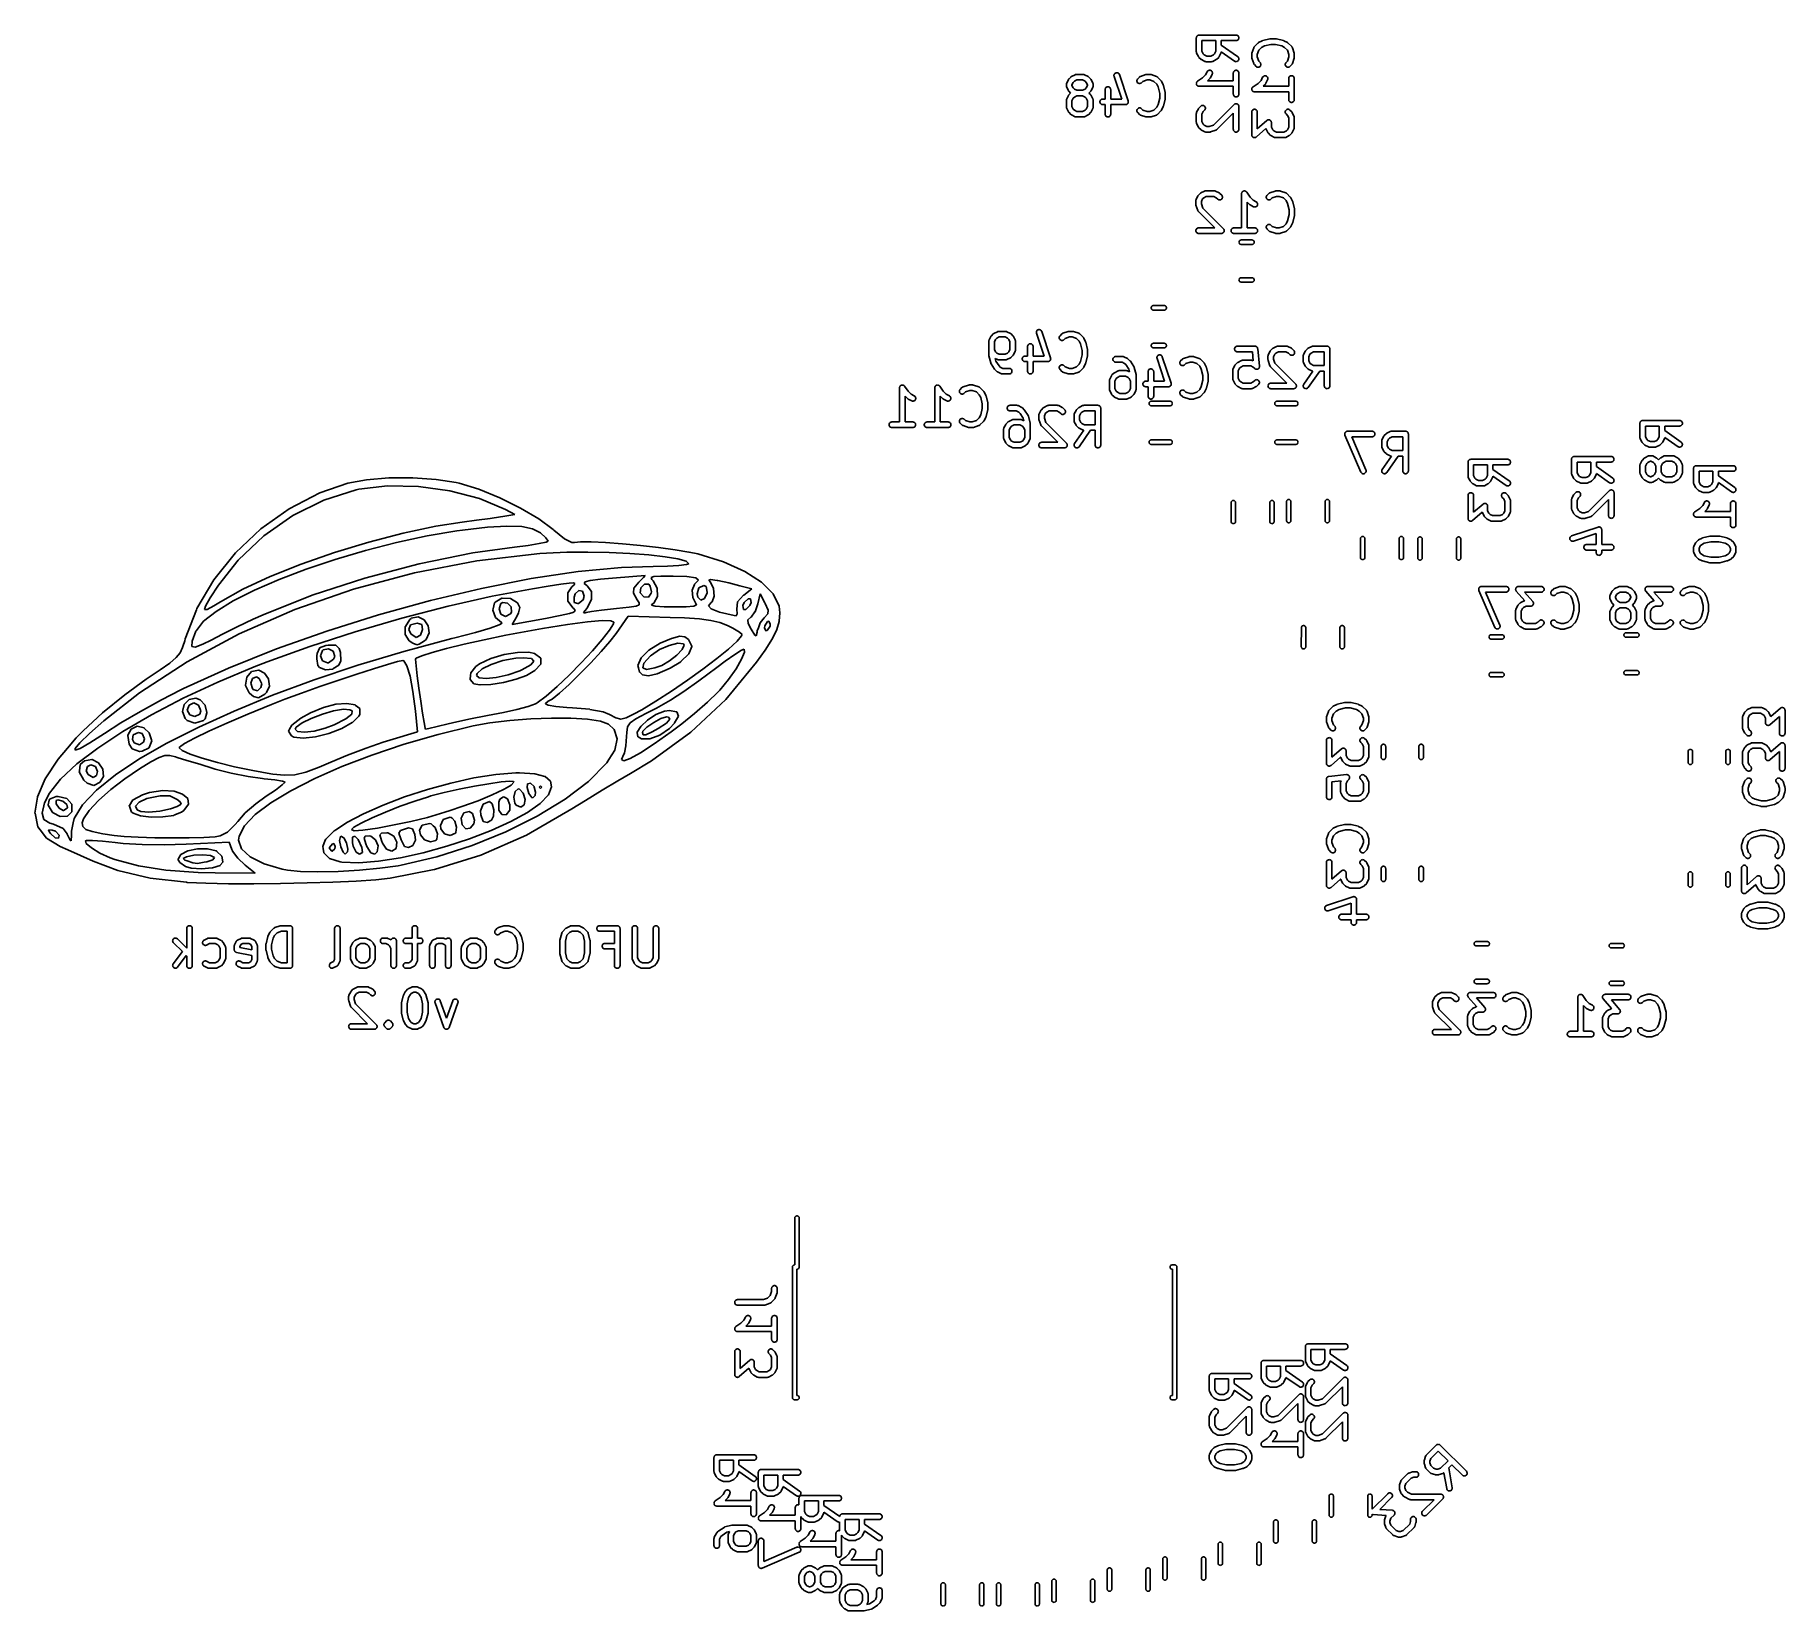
# Model space of a CAD drawing. Extents: x 112.9 to 160.3, y -137 to -94.4.
import ezdxf

# ---------------------------------------------------------------- set-up
doc = ezdxf.new("R2010")
doc.units = 0
doc.layers.add('BLACK', color=7, linetype='CONTINUOUS')

msp = doc.modelspace()

# ---------------------------------------------------------------- linework, layer by layer
at = {"layer": 'BLACK', "linetype": 'CONTINUOUS'}
for p, q in [((144.327, -94.4847), (144.328, -94.4776)), ((144.327, -94.4852), (144.327, -94.4847)), ((144.327, -94.4857), (144.327, -94.4852)), ((144.327, -94.4852), (144.327, -94.4852)), ((144.327, -94.4852), (144.327, -94.4852)), ((144.327, -94.8667), (144.327, -94.4857)), ((144.328, -94.4776), (144.329, -94.4706)), ((144.329, -94.4701), (144.331, -94.4634)), ((144.329, -94.4704), (144.329, -94.4701)), ((144.329, -94.4706), (144.329, -94.4704)), ((144.331, -94.4634), (144.333, -94.4566)), ((144.333, -94.4562), (144.337, -94.45)), ((144.333, -94.4564), (144.333, -94.4562)), ((144.333, -94.4566), (144.333, -94.4564)), ((144.337, -94.45), (144.34, -94.4438)), ((144.34, -94.4433), (144.345, -94.4379)), ((144.34, -94.4436), (144.34, -94.4433)), ((144.34, -94.4438), (144.34, -94.4436)), ((144.345, -94.4379), (144.35, -94.4325)), ((144.35, -94.4321), (144.355, -94.4277)), ((144.35, -94.4323), (144.35, -94.4321)), ((144.35, -94.4325), (144.35, -94.4323)), ((144.355, -94.4277), (144.361, -94.4232)), ((144.361, -94.423), (144.368, -94.4197)), ((144.361, -94.4231), (144.361, -94.423)), ((144.361, -94.4232), (144.361, -94.4231)), ((144.368, -94.4197), (144.374, -94.4164)), ((144.374, -94.4162), (144.381, -94.4142)), ((144.374, -94.4163), (144.374, -94.4162)), ((144.374, -94.4164), (144.374, -94.4163)), ((144.381, -94.4142), (144.388, -94.4121)), ((144.388, -94.412), (144.395, -94.4114)), ((144.388, -94.4121), (144.388, -94.412)), ((144.388, -94.4121), (144.388, -94.4121)), ((144.395, -94.4114), (144.402, -94.4107)), ((144.402, -94.4107), (145.402, -94.4107)), ((144.477, -94.5607), (144.477, -94.849)), ((144.851, -94.5607), (144.477, -94.5607)), ((144.851, -94.849), (144.851, -94.5607)), ((145.402, -94.5607), (145.001, -94.5607)), ((145.001, -94.5607), (145.001, -94.6848)), ((145.001, -94.6848), (145.445, -94.9957)), ((145.402, -94.4107), (145.403, -94.4107)), ((145.417, -94.5593), (145.402, -94.5607)), ((145.403, -94.4107), (145.418, -94.4124)), ((145.431, -94.5551), (145.417, -94.5593)), ((145.418, -94.4124), (145.432, -94.4168)), ((145.444, -94.5482), (145.431, -94.5551)), ((145.432, -94.4168), (145.445, -94.4238)), ((145.455, -94.5389), (145.444, -94.5482)), ((145.445, -94.4238), (145.456, -94.4332)), ((145.465, -94.5277), (145.455, -94.5389)), ((145.456, -94.4332), (145.465, -94.4446)), ((145.465, -94.4446), (145.472, -94.4576)), ((145.472, -94.5148), (145.465, -94.5277)), ((145.472, -94.4576), (145.476, -94.4717)), ((145.476, -94.5008), (145.472, -94.5148)), ((145.476, -94.4717), (145.477, -94.4862)), ((145.477, -94.4862), (145.476, -94.5008)), ((145.897, -94.7255), (145.992, -94.6303)), ((145.992, -94.6303), (145.993, -94.6296)), ((145.993, -94.6296), (145.996, -94.6269)), ((145.996, -94.6269), (145.999, -94.624)), ((145.999, -94.624), (146.002, -94.6224)), ((146.002, -94.6224), (146.004, -94.6204)), ((146.004, -94.6204), (146.008, -94.6185)), ((146.008, -94.6185), (146.012, -94.6163)), ((146.012, -94.6163), (146.107, -94.5686)), ((146.107, -94.5686), (146.108, -94.5682)), ((146.108, -94.5679), (146.115, -94.5655)), ((146.108, -94.568), (146.108, -94.5679)), ((146.108, -94.5682), (146.108, -94.568)), ((146.115, -94.5655), (146.122, -94.5631)), ((146.122, -94.563), (146.313, -94.5153)), ((146.122, -94.5631), (146.122, -94.563)), ((146.122, -94.5631), (146.122, -94.5631)), ((146.34, -94.6631), (146.167, -94.7065)), ((146.313, -94.5153), (146.314, -94.5151)), ((146.314, -94.5151), (146.315, -94.5149)), ((146.315, -94.5149), (146.316, -94.5145)), ((146.316, -94.5145), (146.322, -94.5139)), ((146.322, -94.5139), (146.328, -94.5131)), ((146.328, -94.5131), (146.33, -94.5132)), ((146.33, -94.5132), (146.331, -94.5131)), ((146.331, -94.5131), (146.474, -94.5131)), ((146.465, -94.6631), (146.34, -94.6631)), ((146.638, -94.7065), (146.465, -94.6631)), ((146.474, -94.5131), (146.475, -94.5131)), ((146.475, -94.5131), (146.476, -94.5133)), ((146.476, -94.5133), (146.478, -94.5132)), ((146.478, -94.5132), (146.483, -94.5141)), ((146.483, -94.5141), (146.489, -94.5147)), ((146.489, -94.5147), (146.491, -94.5151)), ((146.491, -94.5151), (146.492, -94.5153)), ((146.492, -94.5153), (146.682, -94.563)), ((146.682, -94.563), (146.683, -94.5632)), ((146.683, -94.5632), (146.684, -94.5633)), ((146.684, -94.5633), (146.684, -94.5634)), ((146.684, -94.5634), (146.691, -94.5659)), ((146.691, -94.5659), (146.697, -94.5683)), ((146.697, -94.5683), (146.698, -94.5685)), ((146.698, -94.5685), (146.698, -94.5686)), ((146.698, -94.5686), (146.793, -94.6163)), ((146.793, -94.6163), (146.794, -94.6167)), ((146.794, -94.6167), (146.798, -94.619)), ((146.798, -94.619), (146.801, -94.621)), ((146.801, -94.621), (146.804, -94.623)), ((146.804, -94.623), (146.806, -94.6247)), ((146.806, -94.6247), (146.809, -94.6276)), ((146.809, -94.6276), (146.813, -94.6303)), ((146.813, -94.6303), (146.908, -94.7255)), ((144.328, -94.8689), (144.327, -94.8667)), ((144.328, -94.8711), (144.328, -94.8689)), ((144.328, -94.8761), (144.328, -94.8711)), ((144.329, -94.8812), (144.328, -94.8761)), ((144.329, -94.8834), (144.329, -94.8812)), ((144.33, -94.8855), (144.329, -94.8834)), ((144.332, -94.8903), (144.33, -94.8855)), ((144.333, -94.8952), (144.332, -94.8903)), ((144.334, -94.8972), (144.333, -94.8952)), ((144.335, -94.8993), (144.334, -94.8972)), ((144.335, -94.9002), (144.335, -94.8993)), ((144.383, -94.9954), (144.335, -94.9002)), ((144.385, -94.999), (144.383, -94.9954)), ((144.387, -95.0028), (144.385, -94.999)), ((144.389, -95.0052), (144.387, -95.0028)), ((144.391, -95.0078), (144.389, -95.0052)), ((144.394, -95.0109), (144.391, -95.0078)), ((144.396, -95.0142), (144.394, -95.0109)), ((144.397, -95.0149), (144.396, -95.0142)), ((144.445, -95.0626), (144.397, -95.0149)), ((144.448, -95.0652), (144.445, -95.0626)), ((144.451, -95.0682), (144.448, -95.0652)), ((144.453, -95.0699), (144.451, -95.0682)), ((144.456, -95.0718), (144.453, -95.0699)), ((144.46, -95.0738), (144.456, -95.0718)), ((144.463, -95.0761), (144.46, -95.0738)), ((144.464, -95.0766), (144.463, -95.0761)), ((144.559, -95.1242), (144.464, -95.0766)), ((144.477, -94.849), (144.512, -94.9175)), ((144.512, -94.9175), (144.542, -94.9479)), ((144.542, -94.9479), (144.611, -94.9821)), ((144.561, -95.125), (144.559, -95.1242)), ((144.563, -95.1261), (144.561, -95.125)), ((144.568, -95.1276), (144.563, -95.1261)), ((144.573, -95.1295), (144.568, -95.1276)), ((144.575, -95.1298), (144.573, -95.1295)), ((144.577, -95.1305), (144.575, -95.1298)), ((144.582, -95.1311), (144.577, -95.1305)), ((144.587, -95.1319), (144.582, -95.1311)), ((144.59, -95.1319), (144.587, -95.1319)), ((144.592, -95.1321), (144.59, -95.1319)), ((144.593, -95.1321), (144.592, -95.1321)), ((144.736, -95.1321), (144.593, -95.1321)), ((144.611, -94.9821), (144.718, -94.9821)), ((144.718, -94.9821), (144.787, -94.9479)), ((144.738, -95.1319), (144.736, -95.1321)), ((144.74, -95.132), (144.738, -95.1319)), ((144.745, -95.1312), (144.74, -95.132)), ((144.75, -95.1307), (144.745, -95.1312)), ((144.752, -95.1301), (144.75, -95.1307)), ((144.755, -95.1297), (144.752, -95.1301)), ((144.759, -95.128), (144.755, -95.1297)), ((144.764, -95.1265), (144.759, -95.128)), ((144.766, -95.1254), (144.764, -95.1265)), ((144.768, -95.1247), (144.766, -95.1254)), ((144.769, -95.1242), (144.768, -95.1247)), ((144.864, -95.0766), (144.769, -95.1242)), ((144.787, -94.9479), (144.817, -94.9175)), ((144.817, -94.9175), (144.851, -94.849)), ((144.868, -95.0744), (144.864, -95.0766)), ((144.872, -95.0724), (144.868, -95.0744)), ((144.874, -95.0705), (144.872, -95.0724)), ((144.877, -95.0688), (144.874, -95.0705)), ((144.88, -95.0659), (144.877, -95.0688)), ((144.883, -95.0633), (144.88, -95.0659)), ((144.884, -95.0626), (144.883, -95.0633)), ((144.932, -95.0149), (144.884, -95.0626)), ((144.934, -95.0117), (144.932, -95.0149)), ((144.937, -95.0087), (144.934, -95.0117)), ((144.939, -95.006), (144.937, -95.0087)), ((144.941, -95.0036), (144.939, -95.006)), ((144.943, -94.9999), (144.941, -95.0036)), ((144.945, -94.9964), (144.943, -94.9999)), ((144.946, -94.9954), (144.945, -94.9964)), ((144.993, -94.9002), (144.946, -94.9954)), ((144.994, -94.8981), (144.993, -94.9002)), ((144.995, -94.8962), (144.994, -94.8981)), ((144.997, -94.8913), (144.995, -94.8962)), ((144.999, -94.8865), (144.997, -94.8913)), ((145, -94.8823), (144.999, -94.8844)), ((144.999, -94.8844), (144.999, -94.8865)), ((145.001, -94.8721), (145, -94.8772)), ((145, -94.8772), (145, -94.8823)), ((145.359, -95.1186), (145.001, -94.8678)), ((145.001, -94.8678), (145.001, -94.8699)), ((145.001, -94.8699), (145.001, -94.8721)), ((145.372, -95.1258), (145.359, -95.1186)), ((145.386, -95.1303), (145.372, -95.1258)), ((145.401, -95.1321), (145.386, -95.1303)), ((145.415, -95.131), (145.401, -95.1321)), ((145.429, -95.1272), (145.415, -95.131)), ((145.442, -95.1206), (145.429, -95.1272)), ((145.454, -95.1116), (145.442, -95.1206)), ((145.445, -94.9957), (145.446, -94.9963)), ((145.446, -94.9963), (145.457, -95.006)), ((145.464, -95.1006), (145.454, -95.1116)), ((145.457, -95.006), (145.466, -95.0176)), ((145.471, -95.0879), (145.464, -95.1006)), ((145.466, -95.0176), (145.473, -95.0307)), ((145.475, -95.074), (145.471, -95.0879)), ((145.473, -95.0307), (145.476, -95.0449)), ((145.477, -95.0595), (145.475, -95.074)), ((145.476, -95.0449), (145.477, -95.0595)), ((145.827, -94.9204), (145.828, -94.9162)), ((145.827, -94.9214), (145.827, -94.9204)), ((145.827, -95.0167), (145.827, -94.9214)), ((145.828, -95.0209), (145.827, -95.0167)), ((145.828, -94.912), (145.829, -94.9089)), ((145.828, -94.9162), (145.828, -94.912)), ((145.828, -95.0251), (145.828, -95.0209)), ((145.829, -95.0281), (145.828, -95.0251)), ((145.829, -94.9058), (145.83, -94.9018)), ((145.829, -94.9089), (145.829, -94.9058)), ((145.829, -95.0312), (145.829, -95.0281)), ((145.83, -95.0353), (145.829, -95.0312)), ((145.83, -94.9018), (145.831, -94.8977)), ((145.831, -95.0394), (145.83, -95.0353)), ((145.831, -94.8977), (145.879, -94.7549)), ((145.831, -95.0404), (145.831, -95.0394)), ((145.879, -95.1832), (145.831, -95.0404)), ((145.879, -94.7539), (145.88, -94.7519)), ((145.879, -94.7549), (145.879, -94.7539)), ((145.88, -94.7519), (145.881, -94.7497)), ((145.881, -94.7497), (145.883, -94.7452)), ((145.883, -94.7452), (145.885, -94.7406)), ((145.885, -94.7406), (145.887, -94.7388)), ((145.887, -94.7388), (145.888, -94.7368)), ((145.888, -94.7368), (145.891, -94.7329)), ((145.891, -94.7329), (145.894, -94.7287)), ((145.894, -94.7287), (145.896, -94.7272)), ((145.896, -94.7272), (145.897, -94.7255)), ((146.016, -94.8191), (145.977, -94.9336)), ((145.977, -94.9336), (145.977, -95.0045)), ((145.977, -95.0045), (146.016, -95.119)), ((146.09, -94.745), (146.016, -94.8191)), ((146.016, -95.119), (146.051, -95.1541)), ((146.051, -95.1541), (146.051, -95.1549)), ((146.051, -95.1549), (146.061, -95.1663)), ((146.167, -94.7065), (146.09, -94.745)), ((146.715, -94.745), (146.638, -94.7065)), ((146.789, -94.8191), (146.715, -94.745)), ((146.745, -95.1654), (146.754, -95.1541)), ((146.754, -95.1541), (146.789, -95.119)), ((146.827, -94.9336), (146.789, -94.8191)), ((146.789, -95.119), (146.827, -95.0045)), ((146.827, -95.0045), (146.827, -94.9336)), ((146.908, -94.7255), (146.909, -94.7263)), ((146.909, -94.7263), (146.91, -94.728)), ((146.91, -94.728), (146.912, -94.7295)), ((146.912, -94.7295), (146.914, -94.7337)), ((146.914, -94.7337), (146.918, -94.7377)), ((146.918, -94.7377), (146.919, -94.7397)), ((146.919, -94.7397), (146.92, -94.7415)), ((146.92, -94.7415), (146.922, -94.7462)), ((146.922, -94.7462), (146.924, -94.7507)), ((146.924, -94.7507), (146.925, -94.7528)), ((146.925, -94.7528), (146.926, -94.7549)), ((146.926, -94.7549), (146.974, -94.8977)), ((146.974, -95.0404), (146.926, -95.1832)), ((146.974, -94.8977), (146.974, -94.8987)), ((146.974, -94.8987), (146.975, -94.9028)), ((146.976, -95.0323), (146.974, -95.0363)), ((146.974, -95.0363), (146.974, -95.0404)), ((146.975, -94.9028), (146.976, -94.9069)), ((146.976, -94.9069), (146.976, -94.91)), ((146.976, -94.91), (146.977, -94.913)), ((146.977, -95.0261), (146.976, -95.0292)), ((146.976, -95.0292), (146.976, -95.0323)), ((146.977, -94.913), (146.977, -94.9172)), ((146.977, -94.9172), (146.977, -94.9214)), ((146.977, -94.9214), (146.977, -95.0167)), ((146.977, -95.0167), (146.977, -95.0177)), ((146.977, -95.0177), (146.977, -95.0219)), ((146.977, -95.0219), (146.977, -95.0261)), ((140.821, -95.7093), (140.869, -95.6141)), ((140.869, -95.6131), (140.871, -95.6096)), ((140.869, -95.6141), (140.869, -95.6131)), ((140.871, -95.6096), (140.873, -95.6059)), ((140.873, -95.6059), (140.875, -95.6035)), ((140.875, -95.6035), (140.877, -95.6009)), ((140.877, -95.6009), (140.88, -95.5978)), ((140.88, -95.5978), (140.883, -95.5946)), ((140.883, -95.5946), (140.93, -95.547)), ((140.93, -95.547), (140.931, -95.5462)), ((140.931, -95.5462), (140.934, -95.5436)), ((140.934, -95.5436), (140.937, -95.5407)), ((140.937, -95.5407), (140.94, -95.539)), ((140.94, -95.539), (140.942, -95.5371)), ((140.942, -95.5371), (140.946, -95.5352)), ((140.946, -95.5352), (140.95, -95.5329)), ((140.95, -95.5329), (141.045, -95.4853)), ((141.096, -95.6274), (141.028, -95.6616)), ((141.045, -95.4853), (141.046, -95.4848)), ((141.046, -95.4848), (141.048, -95.4841)), ((141.048, -95.4841), (141.05, -95.483)), ((141.05, -95.483), (141.055, -95.4816)), ((141.055, -95.4816), (141.06, -95.4798)), ((141.06, -95.4798), (141.062, -95.4794)), ((141.062, -95.4794), (141.064, -95.4788)), ((141.064, -95.4788), (141.069, -95.4783)), ((141.069, -95.4783), (141.074, -95.4775)), ((141.074, -95.4775), (141.076, -95.4776)), ((141.076, -95.4776), (141.079, -95.4774)), ((141.079, -95.4774), (141.269, -95.4774)), ((141.251, -95.6274), (141.096, -95.6274)), ((141.32, -95.6616), (141.251, -95.6274)), ((141.269, -95.4774), (141.27, -95.4774)), ((141.27, -95.4774), (141.272, -95.4776)), ((141.272, -95.4776), (141.274, -95.4776)), ((141.274, -95.4776), (141.28, -95.4784)), ((141.28, -95.4784), (141.285, -95.479)), ((141.285, -95.479), (141.287, -95.4797)), ((141.287, -95.4797), (141.289, -95.4801)), ((141.289, -95.4801), (141.294, -95.4819)), ((141.294, -95.4819), (141.299, -95.4834)), ((141.299, -95.4834), (141.301, -95.4845)), ((141.301, -95.4845), (141.303, -95.4853)), ((141.303, -95.4853), (141.398, -95.5329)), ((141.398, -95.5329), (141.399, -95.5334)), ((141.399, -95.5334), (141.402, -95.5357)), ((141.402, -95.5357), (141.406, -95.5377)), ((141.406, -95.5377), (141.408, -95.5397)), ((141.408, -95.5397), (141.411, -95.5414)), ((141.411, -95.5414), (141.414, -95.5443)), ((141.414, -95.5443), (141.417, -95.547)), ((141.417, -95.547), (141.465, -95.5946)), ((141.465, -95.5946), (141.466, -95.5953)), ((141.466, -95.5953), (141.468, -95.5986)), ((141.468, -95.5986), (141.471, -95.6017)), ((141.471, -95.6017), (141.473, -95.6043)), ((141.473, -95.6043), (141.475, -95.6068)), ((141.475, -95.6068), (141.477, -95.6105)), ((141.477, -95.6105), (141.479, -95.6141)), ((141.479, -95.6141), (141.527, -95.7093)), ((142.099, -95.4985), (142.102, -95.4841)), ((142.099, -95.5132), (142.099, -95.4985)), ((142.102, -95.5275), (142.099, -95.5132)), ((142.102, -95.4841), (142.107, -95.4705)), ((142.103, -95.5285), (142.102, -95.5275)), ((142.308, -96.144), (142.103, -95.5285)), ((142.107, -95.4705), (142.115, -95.4582)), ((142.115, -95.4582), (142.125, -95.4477)), ((142.125, -95.4477), (142.137, -95.4393)), ((142.137, -95.4393), (142.151, -95.4334)), ((142.151, -95.4334), (142.165, -95.4303)), ((142.165, -95.4303), (142.18, -95.43)), ((142.18, -95.43), (142.194, -95.4325)), ((142.194, -95.4325), (142.208, -95.4378)), ((142.208, -95.4378), (142.22, -95.4456)), ((142.22, -95.4456), (142.231, -95.4557)), ((142.231, -95.4557), (142.239, -95.4677)), ((142.239, -95.4677), (142.245, -95.481)), ((142.245, -95.481), (142.483, -96.1953)), ((142.718, -95.6474), (142.719, -95.6328)), ((142.719, -95.6328), (142.724, -95.6188)), ((142.724, -95.6188), (142.731, -95.6059)), ((142.731, -95.6059), (142.74, -95.5946)), ((142.74, -95.5946), (142.787, -95.547)), ((142.787, -95.547), (142.788, -95.5462)), ((142.788, -95.5462), (142.79, -95.5449)), ((142.79, -95.5449), (142.791, -95.5433)), ((142.791, -95.5433), (142.796, -95.5403)), ((142.796, -95.5403), (142.8, -95.5371)), ((142.8, -95.5371), (142.802, -95.5361)), ((142.802, -95.5361), (142.803, -95.5348)), ((142.803, -95.5348), (142.808, -95.5327)), ((142.808, -95.5327), (142.813, -95.5304)), ((142.813, -95.5304), (142.815, -95.5297)), ((142.815, -95.5297), (142.817, -95.5288)), ((142.817, -95.5288), (142.96, -95.4812)), ((142.996, -95.6274), (142.881, -95.6656)), ((142.96, -95.4812), (142.961, -95.4809)), ((142.961, -95.4809), (142.965, -95.48)), ((142.965, -95.48), (142.969, -95.4788)), ((142.969, -95.4788), (142.972, -95.4785)), ((142.972, -95.4785), (142.975, -95.4779)), ((142.975, -95.4779), (142.979, -95.4778)), ((142.979, -95.4778), (142.983, -95.4774)), ((142.983, -95.4774), (143.079, -95.4774)), ((143.066, -95.6274), (142.996, -95.6274)), ((143.181, -95.6656), (143.066, -95.6274)), ((143.079, -95.4774), (143.08, -95.4774)), ((143.08, -95.4774), (143.084, -95.4779)), ((143.084, -95.4779), (143.088, -95.478)), ((143.088, -95.478), (143.091, -95.4787)), ((143.091, -95.4787), (143.094, -95.479)), ((143.094, -95.479), (143.098, -95.4803)), ((143.098, -95.4803), (143.102, -95.4812)), ((143.102, -95.4812), (143.245, -95.5288)), ((143.245, -95.5288), (143.246, -95.5292)), ((143.246, -95.5292), (143.248, -95.5301)), ((143.248, -95.5301), (143.25, -95.5308)), ((143.25, -95.5308), (143.255, -95.5332)), ((143.255, -95.5332), (143.259, -95.5353)), ((143.259, -95.5353), (143.261, -95.5366)), ((143.261, -95.5366), (143.263, -95.5377)), ((143.263, -95.5377), (143.267, -95.5409)), ((143.267, -95.5409), (143.271, -95.5439)), ((143.271, -95.5439), (143.273, -95.5456)), ((143.273, -95.5456), (143.274, -95.547)), ((143.274, -95.547), (143.37, -95.6422)), ((144.361, -95.6614), (144.497, -95.5703)), ((144.497, -95.5703), (144.579, -95.4889)), ((144.579, -95.4889), (144.621, -95.4046)), ((144.621, -95.4036), (144.629, -95.3913)), ((144.621, -95.4046), (144.621, -95.4036)), ((144.629, -95.3913), (144.64, -95.3808)), ((144.694, -95.5864), (144.631, -95.6488)), ((144.64, -95.3808), (144.652, -95.3725)), ((144.652, -95.3725), (144.665, -95.3667)), ((144.665, -95.3667), (144.679, -95.3636)), ((144.679, -95.3636), (144.694, -95.3633)), ((144.694, -95.3633), (144.708, -95.3659)), ((144.696, -95.5831), (144.694, -95.5864)), ((144.699, -95.5801), (144.696, -95.5831)), ((144.701, -95.5775), (144.699, -95.5801)), ((144.703, -95.5751), (144.701, -95.5775)), ((144.705, -95.5713), (144.703, -95.5751)), ((144.707, -95.5678), (144.705, -95.5713)), ((144.708, -95.5669), (144.707, -95.5678)), ((144.708, -95.3659), (144.722, -95.3712)), ((144.755, -95.4716), (144.708, -95.5669)), ((144.722, -95.3712), (144.734, -95.3791)), ((144.734, -95.3791), (144.745, -95.3893)), ((144.745, -95.3893), (144.753, -95.4012)), ((144.753, -95.4012), (144.759, -95.4146)), ((144.76, -95.458), (144.755, -95.4716)), ((144.759, -95.4146), (144.763, -95.4289)), ((144.763, -95.4435), (144.76, -95.458)), ((144.763, -95.4289), (144.763, -95.4435)), ((145.327, -95.437), (145.329, -95.4225)), ((145.327, -95.4381), (145.327, -95.437)), ((145.327, -95.6488), (145.327, -95.4381)), ((145.329, -95.4225), (145.333, -95.4085)), ((145.333, -95.4085), (145.34, -95.3957)), ((145.34, -95.3957), (145.35, -95.3845)), ((145.35, -95.3845), (145.361, -95.3753)), ((145.361, -95.3753), (145.374, -95.3686)), ((145.374, -95.3686), (145.388, -95.3644)), ((145.388, -95.3644), (145.403, -95.3631)), ((145.403, -95.3631), (145.417, -95.3646)), ((145.417, -95.3646), (145.431, -95.369)), ((145.431, -95.369), (145.444, -95.3759)), ((145.444, -95.3759), (145.456, -95.3852)), ((145.456, -95.3852), (145.465, -95.3966)), ((145.465, -95.3966), (145.472, -95.4095)), ((145.472, -95.4095), (145.476, -95.4235)), ((145.476, -95.4235), (145.477, -95.4381)), ((145.477, -95.4381), (145.477, -96.0095)), ((145.88, -95.1853), (145.879, -95.1832)), ((145.88, -95.1874), (145.88, -95.1853)), ((145.883, -95.1919), (145.88, -95.1874)), ((145.885, -95.1966), (145.883, -95.1919)), ((145.886, -95.1984), (145.885, -95.1966)), ((145.887, -95.2004), (145.886, -95.1984)), ((145.89, -95.2044), (145.887, -95.2004)), ((145.893, -95.2086), (145.89, -95.2044)), ((145.895, -95.2101), (145.893, -95.2086)), ((145.896, -95.2118), (145.895, -95.2101)), ((145.897, -95.2126), (145.896, -95.2118)), ((145.945, -95.2602), (145.897, -95.2126)), ((145.956, -95.2695), (145.945, -95.2602)), ((145.969, -95.2764), (145.956, -95.2695)), ((145.983, -95.2807), (145.969, -95.2764)), ((145.997, -95.2821), (145.983, -95.2807)), ((146.012, -95.2808), (145.997, -95.2821)), ((146.026, -95.2766), (146.012, -95.2808)), ((146.039, -95.2698), (146.026, -95.2766)), ((146.05, -95.2605), (146.039, -95.2698)), ((146.06, -95.2493), (146.05, -95.2605)), ((146.067, -95.2364), (146.06, -95.2493)), ((146.061, -95.1663), (146.067, -95.1793)), ((146.067, -95.1793), (146.071, -95.1933)), ((146.071, -95.2225), (146.067, -95.2364)), ((146.071, -95.1933), (146.073, -95.2079)), ((146.073, -95.2079), (146.071, -95.2225)), ((146.079, -95.6389), (146.121, -95.5546)), ((146.121, -95.5536), (146.129, -95.5413)), ((146.121, -95.5546), (146.121, -95.5536)), ((146.129, -95.5413), (146.14, -95.5308)), ((146.14, -95.5308), (146.152, -95.5225)), ((146.152, -95.5225), (146.165, -95.5167)), ((146.165, -95.5167), (146.179, -95.5136)), ((146.179, -95.5136), (146.194, -95.5133)), ((146.194, -95.5133), (146.208, -95.5159)), ((146.208, -95.5159), (146.222, -95.5212)), ((146.255, -95.6216), (146.208, -95.7169)), ((146.222, -95.5212), (146.234, -95.5291)), ((146.234, -95.5291), (146.245, -95.5393)), ((146.245, -95.5393), (146.253, -95.5512)), ((146.253, -95.5512), (146.259, -95.5646)), ((146.26, -95.608), (146.255, -95.6216)), ((146.259, -95.5646), (146.263, -95.5789)), ((146.263, -95.5935), (146.26, -95.608)), ((146.263, -95.5789), (146.263, -95.5935)), ((146.732, -95.2069), (146.734, -95.1923)), ((146.734, -95.2215), (146.732, -95.2069)), ((146.734, -95.1923), (146.738, -95.1783)), ((146.738, -95.2355), (146.734, -95.2215)), ((146.738, -95.1783), (146.745, -95.1654)), ((146.745, -95.2484), (146.738, -95.2355)), ((146.754, -95.2598), (146.745, -95.2484)), ((146.765, -95.2692), (146.754, -95.2598)), ((146.778, -95.2762), (146.765, -95.2692)), ((146.792, -95.2806), (146.778, -95.2762)), ((146.806, -95.2821), (146.792, -95.2806)), ((146.821, -95.2809), (146.806, -95.2821)), ((146.835, -95.2768), (146.821, -95.2809)), ((146.827, -95.587), (146.829, -95.5725)), ((146.827, -95.5881), (146.827, -95.587)), ((146.827, -95.7988), (146.827, -95.5881)), ((146.829, -95.5725), (146.833, -95.5585)), ((146.833, -95.5585), (146.84, -95.5457)), ((146.848, -95.27), (146.835, -95.2768)), ((146.84, -95.5457), (146.85, -95.5345)), ((146.859, -95.2609), (146.848, -95.27)), ((146.85, -95.5345), (146.861, -95.5253)), ((146.86, -95.2602), (146.859, -95.2609)), ((146.908, -95.2126), (146.86, -95.2602)), ((146.861, -95.5253), (146.874, -95.5186)), ((146.874, -95.5186), (146.888, -95.5144)), ((146.888, -95.5144), (146.903, -95.5131)), ((146.903, -95.5131), (146.917, -95.5146)), ((146.909, -95.2109), (146.908, -95.2126)), ((146.911, -95.2094), (146.909, -95.2109)), ((146.914, -95.2052), (146.911, -95.2094)), ((146.917, -95.2012), (146.914, -95.2052)), ((146.918, -95.1993), (146.917, -95.2012)), ((146.917, -95.5146), (146.931, -95.519)), ((146.919, -95.1975), (146.918, -95.1993)), ((146.922, -95.1929), (146.919, -95.1975)), ((146.924, -95.1883), (146.922, -95.1929)), ((146.925, -95.1862), (146.924, -95.1883)), ((146.926, -95.1842), (146.925, -95.1862)), ((146.926, -95.1832), (146.926, -95.1842)), ((146.931, -95.519), (146.944, -95.5259)), ((146.944, -95.5259), (146.956, -95.5352)), ((146.956, -95.5352), (146.965, -95.5466)), ((146.965, -95.5466), (146.972, -95.5595)), ((146.972, -95.5595), (146.976, -95.5735)), ((146.976, -95.5735), (146.977, -95.5881)), ((146.977, -95.5881), (146.977, -96.1595)), ((140.813, -95.7374), (140.814, -95.7324)), ((140.813, -95.7396), (140.813, -95.7374)), ((140.813, -95.7418), (140.813, -95.7396)), ((140.813, -95.7429), (140.813, -95.7418)), ((140.813, -95.7905), (140.813, -95.7429)), ((140.813, -95.7927), (140.813, -95.7905)), ((140.813, -95.7949), (140.813, -95.7927)), ((140.814, -95.7999), (140.813, -95.7949)), ((140.814, -95.7324), (140.815, -95.7273)), ((140.815, -95.805), (140.814, -95.7999)), ((140.815, -95.7252), (140.816, -95.723)), ((140.815, -95.7273), (140.815, -95.7252)), ((140.815, -95.8072), (140.815, -95.805)), ((140.816, -95.8093), (140.815, -95.8072)), ((140.816, -95.723), (140.818, -95.7182)), ((140.817, -95.8141), (140.816, -95.8093)), ((140.819, -95.8191), (140.817, -95.8141)), ((140.818, -95.7182), (140.819, -95.7133)), ((140.819, -95.7133), (140.82, -95.7114)), ((140.82, -95.821), (140.819, -95.8191)), ((140.82, -95.7114), (140.821, -95.7093)), ((140.821, -95.8231), (140.82, -95.821)), ((140.821, -95.824), (140.821, -95.8231)), ((140.869, -95.9193), (140.821, -95.824)), ((140.821, -96.1379), (140.869, -96.0426)), ((140.871, -95.9228), (140.869, -95.9193)), ((140.869, -96.0417), (140.871, -96.0382)), ((140.869, -96.0426), (140.869, -96.0417)), ((140.873, -95.9266), (140.871, -95.9228)), ((140.871, -96.0382), (140.873, -96.0345)), ((140.875, -95.929), (140.873, -95.9266)), ((140.873, -96.0345), (140.875, -96.0321)), ((140.876, -95.9316), (140.875, -95.929)), ((140.875, -96.0321), (140.877, -96.0294)), ((140.879, -95.9347), (140.876, -95.9316)), ((140.877, -96.0294), (140.88, -96.0264)), ((140.882, -95.938), (140.879, -95.9347)), ((140.88, -96.0264), (140.883, -96.0232)), ((140.883, -95.9387), (140.882, -95.938)), ((140.925, -95.981), (140.883, -95.9387)), ((140.883, -96.0232), (140.925, -95.981)), ((140.997, -95.692), (140.963, -95.7606)), ((140.963, -95.7606), (140.963, -95.7728)), ((140.963, -95.7728), (140.997, -95.8413)), ((141.028, -95.6616), (140.997, -95.692)), ((140.997, -95.8413), (141.028, -95.8717)), ((141.028, -96.0902), (140.997, -96.1206)), ((141.028, -95.8717), (141.096, -95.906)), ((141.096, -96.056), (141.028, -96.0902)), ((141.096, -95.906), (141.251, -95.906)), ((141.251, -96.056), (141.096, -96.056)), ((141.251, -95.906), (141.32, -95.8717)), ((141.32, -96.0902), (141.251, -96.056)), ((141.35, -95.692), (141.32, -95.6616)), ((141.32, -95.8717), (141.35, -95.8413)), ((141.35, -96.1206), (141.32, -96.0902)), ((141.385, -95.7606), (141.35, -95.692)), ((141.35, -95.8413), (141.385, -95.7728)), ((141.385, -95.7728), (141.385, -95.7606)), ((141.465, -95.9387), (141.423, -95.981)), ((141.423, -95.981), (141.465, -96.0232)), ((141.468, -95.9355), (141.465, -95.9387)), ((141.465, -96.0232), (141.466, -96.0239)), ((141.466, -96.0239), (141.468, -96.0272)), ((141.471, -95.9325), (141.468, -95.9355)), ((141.468, -96.0272), (141.471, -96.0303)), ((141.472, -95.9298), (141.471, -95.9325)), ((141.471, -96.0303), (141.473, -96.0329)), ((141.474, -95.9274), (141.472, -95.9298)), ((141.473, -96.0329), (141.475, -96.0353)), ((141.476, -95.9237), (141.474, -95.9274)), ((141.475, -96.0353), (141.477, -96.0391)), ((141.479, -95.9202), (141.476, -95.9237)), ((141.477, -96.0391), (141.479, -96.0426)), ((141.527, -95.824), (141.479, -95.9193)), ((141.479, -95.9193), (141.479, -95.9202)), ((141.479, -96.0426), (141.527, -96.1379)), ((141.527, -95.7093), (141.527, -95.7103)), ((141.527, -95.7103), (141.528, -95.7123)), ((141.528, -95.82), (141.527, -95.822)), ((141.527, -95.822), (141.527, -95.824)), ((141.528, -95.7123), (141.529, -95.7143)), ((141.53, -95.8151), (141.528, -95.82)), ((141.529, -95.7143), (141.53, -95.7192)), ((141.53, -95.7192), (141.532, -95.724)), ((141.532, -95.8103), (141.53, -95.8151)), ((141.532, -95.724), (141.532, -95.7262)), ((141.532, -95.7262), (141.533, -95.7283)), ((141.533, -95.8061), (141.532, -95.8082)), ((141.532, -95.8082), (141.532, -95.8103)), ((141.533, -95.7283), (141.534, -95.7334)), ((141.534, -95.7959), (141.533, -95.801)), ((141.533, -95.801), (141.533, -95.8061)), ((141.534, -95.7334), (141.534, -95.7385)), ((141.534, -95.7385), (141.534, -95.7407)), ((141.534, -95.7407), (141.535, -95.7429)), ((141.535, -95.7915), (141.534, -95.7937)), ((141.534, -95.7937), (141.534, -95.7959)), ((141.535, -95.7429), (141.535, -95.7905)), ((141.535, -95.7905), (141.535, -95.7915)), ((141.861, -95.8847), (141.862, -95.8701)), ((141.861, -95.8857), (141.861, -95.8847)), ((141.861, -96.144), (141.861, -95.8857)), ((141.862, -95.8701), (141.867, -95.8562)), ((141.867, -95.8562), (141.874, -95.8433)), ((141.874, -95.8433), (141.883, -95.8321)), ((141.883, -95.8321), (141.895, -95.823)), ((141.895, -95.823), (141.908, -95.8162)), ((141.908, -95.8162), (141.922, -95.812)), ((141.922, -95.812), (141.936, -95.8107)), ((141.936, -95.8107), (141.951, -95.8122)), ((141.951, -95.8122), (141.965, -95.8166)), ((141.965, -95.8166), (141.978, -95.8235)), ((141.978, -95.8235), (141.989, -95.8329)), ((141.989, -95.8329), (141.998, -95.8442)), ((141.998, -95.8442), (142.005, -95.8571)), ((142.005, -95.8571), (142.009, -95.8711)), ((142.009, -95.8711), (142.011, -95.8857)), ((142.011, -95.8857), (142.011, -96.144)), ((142.719, -95.6619), (142.718, -95.6474)), ((142.723, -95.676), (142.719, -95.6619)), ((142.73, -95.6889), (142.723, -95.676)), ((142.739, -95.7003), (142.73, -95.6889)), ((142.751, -95.7097), (142.739, -95.7003)), ((142.764, -95.7167), (142.751, -95.7097)), ((142.778, -95.721), (142.764, -95.7167)), ((142.792, -95.7226), (142.778, -95.721)), ((142.807, -95.7213), (142.792, -95.7226)), ((142.821, -95.7173), (142.807, -95.7213)), ((142.834, -95.7105), (142.821, -95.7173)), ((142.845, -95.7014), (142.834, -95.7105)), ((142.846, -95.7007), (142.845, -95.7014)), ((142.881, -95.6656), (142.846, -95.7007)), ((143.255, -95.7397), (143.181, -95.6656)), ((143.294, -95.8167), (143.255, -95.7397)), ((143.337, -95.9902), (143.294, -95.8167)), ((143.337, -96.1146), (143.337, -95.9902)), ((143.37, -95.6422), (143.37, -95.6429)), ((143.37, -95.6429), (143.373, -95.6462)), ((143.373, -95.6462), (143.376, -95.6493)), ((143.376, -95.6493), (143.378, -95.652)), ((143.378, -95.652), (143.38, -95.6544)), ((143.38, -95.6544), (143.382, -95.6581)), ((143.382, -95.6581), (143.384, -95.6617)), ((143.384, -95.6617), (143.431, -95.7569)), ((143.431, -95.7569), (143.432, -95.7579)), ((143.432, -95.7579), (143.432, -95.7582)), ((143.432, -95.7582), (143.432, -95.7585)), ((143.432, -95.7585), (143.434, -95.7651)), ((143.434, -95.7651), (143.437, -95.7716)), ((143.437, -95.7716), (143.437, -95.772)), ((143.437, -95.772), (143.437, -95.7723)), ((143.437, -95.7723), (143.485, -95.9628)), ((143.485, -95.9628), (143.485, -95.9638)), ((143.485, -95.9638), (143.485, -95.9651)), ((143.485, -95.9651), (143.485, -95.9664)), ((143.485, -95.9664), (143.486, -95.9724)), ((143.486, -95.9724), (143.487, -95.9783)), ((143.487, -95.9783), (143.487, -95.9796)), ((143.487, -95.9796), (143.487, -95.981)), ((143.487, -95.981), (143.487, -96.1238)), ((144.327, -95.7233), (144.328, -95.716)), ((144.327, -95.7234), (144.327, -95.7233)), ((144.327, -95.7233), (144.327, -95.7233)), ((144.328, -95.7308), (144.327, -95.7234)), ((144.328, -95.716), (144.329, -95.7088)), ((144.329, -95.7379), (144.328, -95.7308)), ((144.329, -95.7087), (144.331, -95.7014)), ((144.329, -95.7088), (144.329, -95.7087)), ((144.329, -95.7088), (144.329, -95.7088)), ((144.329, -95.738), (144.329, -95.7379)), ((144.329, -95.7379), (144.329, -95.7379)), ((144.331, -95.745), (144.329, -95.738)), ((144.331, -95.7014), (144.333, -95.6949)), ((144.333, -95.7519), (144.331, -95.745)), ((144.333, -95.6947), (144.337, -95.6881)), ((144.333, -95.6948), (144.333, -95.6947)), ((144.333, -95.6949), (144.333, -95.6948)), ((144.333, -95.752), (144.333, -95.7519)), ((144.336, -95.7585), (144.333, -95.752)), ((144.333, -95.752), (144.333, -95.752)), ((144.34, -95.7649), (144.336, -95.7585)), ((144.337, -95.6881), (144.34, -95.682)), ((144.34, -95.6819), (144.345, -95.6763)), ((144.34, -95.682), (144.34, -95.6819)), ((144.34, -95.6819), (144.34, -95.6819)), ((144.34, -95.765), (144.34, -95.7649)), ((144.34, -95.7649), (144.34, -95.7649)), ((144.344, -95.7707), (144.34, -95.765)), ((144.349, -95.7763), (144.344, -95.7707)), ((144.345, -95.6763), (144.349, -95.6707)), ((144.349, -95.6707), (144.349, -95.6706)), ((144.349, -95.6706), (144.35, -95.6706)), ((144.349, -95.7764), (144.349, -95.7763)), ((144.349, -95.7763), (144.349, -95.7763)), ((144.354, -95.781), (144.349, -95.7764)), ((144.35, -95.6706), (144.355, -95.6661)), ((144.36, -95.7857), (144.354, -95.781)), ((144.355, -95.6661), (144.361, -95.6614)), ((144.36, -95.7858), (144.36, -95.7857)), ((144.36, -95.7857), (144.36, -95.7857)), ((144.366, -95.7891), (144.36, -95.7858)), ((144.373, -95.7927), (144.366, -95.7891)), ((144.373, -95.7928), (144.373, -95.7927)), ((144.38, -95.7949), (144.373, -95.7928)), ((144.373, -95.7928), (144.373, -95.7928)), ((144.387, -95.7972), (144.38, -95.7949)), ((144.394, -95.798), (144.387, -95.7972)), ((144.387, -95.7972), (144.387, -95.7972)), ((144.387, -95.7972), (144.387, -95.7972)), ((144.401, -95.7988), (144.394, -95.798)), ((144.402, -95.7988), (144.401, -95.7988)), ((144.401, -95.7988), (144.401, -95.7988)), ((144.401, -95.7988), (144.401, -95.7988)), ((144.401, -95.7988), (144.401, -95.7988)), ((145.327, -95.7988), (144.402, -95.7988)), ((144.631, -95.6488), (145.327, -95.6488)), ((145.327, -96.0095), (145.327, -95.7988)), ((145.329, -96.0241), (145.327, -96.0095)), ((145.333, -96.0381), (145.329, -96.0241)), ((145.34, -96.051), (145.333, -96.0381)), ((145.349, -96.0624), (145.34, -96.051)), ((145.36, -96.0717), (145.349, -96.0624)), ((145.373, -96.0787), (145.36, -96.0717)), ((145.387, -96.083), (145.373, -96.0787)), ((145.402, -96.0845), (145.387, -96.083)), ((145.416, -96.0832), (145.402, -96.0845)), ((145.43, -96.0791), (145.416, -96.0832)), ((145.443, -96.0723), (145.43, -96.0791)), ((145.455, -96.0631), (145.443, -96.0723)), ((145.464, -96.0519), (145.455, -96.0631)), ((145.471, -96.0391), (145.464, -96.0519)), ((145.476, -96.0251), (145.471, -96.0391)), ((145.477, -96.0106), (145.476, -96.0251)), ((145.477, -96.0095), (145.477, -96.0106)), ((145.827, -95.8733), (145.828, -95.8658)), ((145.827, -95.8734), (145.827, -95.8733)), ((145.827, -95.8733), (145.827, -95.8733)), ((145.828, -95.8808), (145.827, -95.8734)), ((145.828, -95.8658), (145.829, -95.8588)), ((145.829, -95.8879), (145.828, -95.8808)), ((145.829, -95.8587), (145.831, -95.8517)), ((145.829, -95.8588), (145.829, -95.8587)), ((145.829, -95.8588), (145.829, -95.8588)), ((145.829, -95.888), (145.829, -95.8879)), ((145.829, -95.8879), (145.829, -95.8879)), ((145.831, -95.8949), (145.829, -95.888)), ((145.831, -95.8517), (145.833, -95.8449)), ((145.833, -95.9019), (145.831, -95.8949)), ((145.833, -95.8447), (145.837, -95.8381)), ((145.833, -95.8448), (145.833, -95.8447)), ((145.833, -95.8449), (145.833, -95.8448)), ((145.833, -95.902), (145.833, -95.9019)), ((145.836, -95.9084), (145.833, -95.902)), ((145.833, -95.902), (145.833, -95.902)), ((145.84, -95.9149), (145.836, -95.9084)), ((145.837, -95.8381), (145.84, -95.832)), ((145.84, -95.8319), (145.845, -95.8263)), ((145.84, -95.832), (145.84, -95.8319)), ((145.84, -95.8319), (145.84, -95.8319)), ((145.84, -95.915), (145.84, -95.9149)), ((145.84, -95.9149), (145.84, -95.9149)), ((145.844, -95.9207), (145.84, -95.915)), ((145.849, -95.9263), (145.844, -95.9207)), ((145.845, -95.8263), (145.849, -95.8207)), ((145.849, -95.8207), (145.849, -95.8206)), ((145.849, -95.8206), (145.85, -95.8206)), ((145.849, -95.9264), (145.849, -95.9263)), ((145.849, -95.9263), (145.849, -95.9263)), ((145.854, -95.931), (145.849, -95.9264)), ((145.85, -95.8206), (145.855, -95.8161)), ((145.86, -95.9357), (145.854, -95.931)), ((145.855, -95.8161), (145.861, -95.8114)), ((145.86, -95.9358), (145.86, -95.9357)), ((145.86, -95.9357), (145.86, -95.9357)), ((145.866, -95.9391), (145.86, -95.9358)), ((145.861, -95.8114), (145.997, -95.7203)), ((145.873, -95.9427), (145.866, -95.9391)), ((145.873, -95.9428), (145.873, -95.9427)), ((145.88, -95.9449), (145.873, -95.9428)), ((145.873, -95.9428), (145.873, -95.9428)), ((145.887, -95.9472), (145.88, -95.9449)), ((145.894, -95.948), (145.887, -95.9472)), ((145.887, -95.9472), (145.887, -95.9472)), ((145.887, -95.9472), (145.887, -95.9472)), ((145.901, -95.9488), (145.894, -95.948)), ((145.902, -95.9488), (145.901, -95.9488)), ((145.901, -95.9488), (145.901, -95.9488)), ((145.901, -95.9488), (145.901, -95.9488)), ((145.901, -95.9488), (145.901, -95.9488)), ((146.827, -95.9488), (145.902, -95.9488)), ((145.997, -95.7203), (146.079, -95.6389)), ((146.194, -95.7364), (146.131, -95.7988)), ((146.131, -95.7988), (146.827, -95.7988)), ((146.196, -95.7331), (146.194, -95.7364)), ((146.199, -95.7301), (146.196, -95.7331)), ((146.201, -95.7275), (146.199, -95.7301)), ((146.203, -95.7251), (146.201, -95.7275)), ((146.205, -95.7213), (146.203, -95.7251)), ((146.207, -95.7178), (146.205, -95.7213)), ((146.208, -95.7169), (146.207, -95.7178)), ((146.827, -96.1595), (146.827, -95.9488)), ((140.813, -96.166), (140.814, -96.1609)), ((140.813, -96.1682), (140.813, -96.166)), ((140.813, -96.1704), (140.813, -96.1682)), ((140.813, -96.1714), (140.813, -96.1704)), ((140.813, -96.3619), (140.813, -96.1714)), ((140.813, -96.3641), (140.813, -96.3619)), ((140.813, -96.3663), (140.813, -96.3641)), ((140.814, -96.3714), (140.813, -96.3663)), ((140.814, -96.1609), (140.815, -96.1558)), ((140.815, -96.3765), (140.814, -96.3714)), ((140.815, -96.1537), (140.816, -96.1516)), ((140.815, -96.1558), (140.815, -96.1537)), ((140.815, -96.3786), (140.815, -96.3765)), ((140.816, -96.3808), (140.815, -96.3786)), ((140.816, -96.1516), (140.818, -96.1468)), ((140.817, -96.3856), (140.816, -96.3808)), ((140.819, -96.3905), (140.817, -96.3856)), ((140.818, -96.1468), (140.819, -96.1419)), ((140.819, -96.1419), (140.82, -96.1399)), ((140.82, -96.3924), (140.819, -96.3905)), ((140.82, -96.1399), (140.821, -96.1379)), ((140.821, -96.3945), (140.82, -96.3924)), ((140.821, -96.3954), (140.821, -96.3945)), ((140.869, -96.4907), (140.821, -96.3954)), ((140.871, -96.4943), (140.869, -96.4907)), ((140.873, -96.498), (140.871, -96.4943)), ((140.875, -96.5004), (140.873, -96.498)), ((140.876, -96.5031), (140.875, -96.5004)), ((140.879, -96.5061), (140.876, -96.5031)), ((140.882, -96.5094), (140.879, -96.5061)), ((140.883, -96.5102), (140.882, -96.5094)), ((140.93, -96.5578), (140.883, -96.5102)), ((140.934, -96.5605), (140.93, -96.5578)), ((140.937, -96.5634), (140.934, -96.5605)), ((140.939, -96.5651), (140.937, -96.5634)), ((140.942, -96.5671), (140.939, -96.5651)), ((140.945, -96.5691), (140.942, -96.5671)), ((140.949, -96.5714), (140.945, -96.5691)), ((140.95, -96.5718), (140.949, -96.5714)), ((141.045, -96.6195), (140.95, -96.5718)), ((140.997, -96.1206), (140.963, -96.1891)), ((140.963, -96.1891), (140.963, -96.3442)), ((140.963, -96.3442), (140.997, -96.4127)), ((140.997, -96.4127), (141.028, -96.4431)), ((141.028, -96.4431), (141.096, -96.4774)), ((141.096, -96.4774), (141.251, -96.4774)), ((141.251, -96.4774), (141.32, -96.4431)), ((141.398, -96.5718), (141.303, -96.6195)), ((141.32, -96.4431), (141.35, -96.4127)), ((141.385, -96.1891), (141.35, -96.1206)), ((141.35, -96.4127), (141.385, -96.3442)), ((141.385, -96.3442), (141.385, -96.1891)), ((141.401, -96.5696), (141.398, -96.5718)), ((141.405, -96.5677), (141.401, -96.5696)), ((141.408, -96.5657), (141.405, -96.5677)), ((141.41, -96.5641), (141.408, -96.5657)), ((141.413, -96.5612), (141.41, -96.5641)), ((141.417, -96.5585), (141.413, -96.5612)), ((141.465, -96.5102), (141.417, -96.5578)), ((141.417, -96.5578), (141.417, -96.5585)), ((141.468, -96.5069), (141.465, -96.5102)), ((141.471, -96.5039), (141.468, -96.5069)), ((141.472, -96.5013), (141.471, -96.5039)), ((141.474, -96.4989), (141.472, -96.5013)), ((141.476, -96.4952), (141.474, -96.4989)), ((141.479, -96.4916), (141.476, -96.4952)), ((141.527, -96.3954), (141.479, -96.4907)), ((141.479, -96.4907), (141.479, -96.4916)), ((141.527, -96.1379), (141.527, -96.1388)), ((141.527, -96.1388), (141.528, -96.1409)), ((141.528, -96.3914), (141.527, -96.3934)), ((141.527, -96.3934), (141.527, -96.3954)), ((141.528, -96.1409), (141.529, -96.1428)), ((141.53, -96.3866), (141.528, -96.3914)), ((141.529, -96.1428), (141.53, -96.1478)), ((141.53, -96.1478), (141.532, -96.1526)), ((141.532, -96.3818), (141.53, -96.3866)), ((141.532, -96.1526), (141.532, -96.1547)), ((141.532, -96.1547), (141.533, -96.1569)), ((141.533, -96.3775), (141.532, -96.3796)), ((141.532, -96.3796), (141.532, -96.3818)), ((141.533, -96.1569), (141.534, -96.162)), ((141.534, -96.3674), (141.533, -96.3724)), ((141.533, -96.3724), (141.533, -96.3775)), ((141.534, -96.162), (141.534, -96.167)), ((141.534, -96.167), (141.534, -96.1692)), ((141.534, -96.1692), (141.535, -96.1714)), ((141.535, -96.363), (141.534, -96.3651)), ((141.534, -96.3651), (141.534, -96.3674)), ((141.535, -96.1714), (141.535, -96.3619)), ((141.535, -96.3619), (141.535, -96.363)), ((141.718, -96.2185), (141.719, -96.204)), ((141.719, -96.2331), (141.718, -96.2185)), ((141.719, -96.204), (141.724, -96.19)), ((141.723, -96.2471), (141.719, -96.2331)), ((141.73, -96.2601), (141.723, -96.2471)), ((141.724, -96.19), (141.731, -96.1771)), ((141.739, -96.2715), (141.73, -96.2601)), ((141.731, -96.1771), (141.74, -96.1658)), ((141.75, -96.2809), (141.739, -96.2715)), ((141.74, -96.1658), (141.751, -96.1566)), ((141.763, -96.288), (141.75, -96.2809)), ((141.751, -96.1566), (141.764, -96.1497)), ((141.777, -96.2924), (141.763, -96.288)), ((141.764, -96.1497), (141.778, -96.1455)), ((141.792, -96.294), (141.777, -96.2924)), ((141.778, -96.1455), (141.793, -96.144)), ((141.793, -96.294), (141.792, -96.294)), ((141.793, -96.144), (141.861, -96.144)), ((141.861, -96.294), (141.793, -96.294)), ((141.861, -96.5524), (141.861, -96.294)), ((141.862, -96.5669), (141.861, -96.5524)), ((141.866, -96.581), (141.862, -96.5669)), ((141.873, -96.5939), (141.866, -96.581)), ((142.005, -96.5819), (141.998, -96.5948)), ((142.009, -96.568), (142.005, -96.5819)), ((142.011, -96.5534), (142.009, -96.568)), ((142.011, -96.144), (142.308, -96.144)), ((142.412, -96.294), (142.011, -96.294)), ((142.011, -96.294), (142.011, -96.5524)), ((142.011, -96.5524), (142.011, -96.5534)), ((142.416, -96.2936), (142.412, -96.294)), ((142.421, -96.2935), (142.416, -96.2936)), ((142.424, -96.2929), (142.421, -96.2935)), ((142.426, -96.2926), (142.424, -96.2929)), ((142.431, -96.2913), (142.426, -96.2926)), ((142.435, -96.2904), (142.431, -96.2913)), ((142.438, -96.2892), (142.435, -96.2904)), ((142.44, -96.2884), (142.438, -96.2892)), ((142.444, -96.2863), (142.44, -96.2884)), ((142.449, -96.2845), (142.444, -96.2863)), ((142.451, -96.2829), (142.449, -96.2845)), ((142.453, -96.2815), (142.451, -96.2829)), ((142.457, -96.2787), (142.453, -96.2815)), ((142.461, -96.2761), (142.457, -96.2787)), ((142.463, -96.2741), (142.461, -96.2761)), ((142.465, -96.2723), (142.463, -96.2741)), ((142.468, -96.2688), (142.465, -96.2723)), ((142.471, -96.2656), (142.468, -96.2688)), ((142.472, -96.2632), (142.471, -96.2656)), ((142.474, -96.261), (142.472, -96.2632)), ((142.476, -96.257), (142.474, -96.261)), ((142.479, -96.2533), (142.476, -96.257)), ((142.48, -96.2506), (142.479, -96.2533)), ((142.481, -96.2481), (142.48, -96.2506)), ((142.482, -96.2438), (142.481, -96.2481)), ((142.484, -96.2397), (142.482, -96.2438)), ((142.483, -96.1953), (142.483, -96.1963)), ((142.483, -96.1963), (142.484, -96.2007)), ((142.484, -96.2007), (142.486, -96.205)), ((142.485, -96.2369), (142.484, -96.2397)), ((142.486, -96.2297), (142.485, -96.2341)), ((142.485, -96.2341), (142.485, -96.2369)), ((142.486, -96.205), (142.486, -96.2078)), ((142.486, -96.2078), (142.486, -96.2106)), ((142.486, -96.2106), (142.486, -96.2151)), ((142.486, -96.2151), (142.487, -96.2196)), ((142.487, -96.2253), (142.486, -96.2297)), ((142.487, -96.2196), (142.487, -96.2224)), ((142.487, -96.2224), (142.487, -96.2253)), ((142.718, -96.4564), (142.719, -96.4418)), ((142.719, -96.4709), (142.718, -96.4564)), ((142.719, -96.4418), (142.724, -96.4278)), ((142.723, -96.485), (142.719, -96.4709)), ((142.73, -96.498), (142.723, -96.485)), ((142.724, -96.4278), (142.731, -96.415)), ((142.739, -96.5094), (142.73, -96.498)), ((142.731, -96.415), (142.74, -96.4037)), ((142.74, -96.5102), (142.739, -96.5094)), ((142.74, -96.4037), (142.752, -96.3945)), ((142.787, -96.5578), (142.74, -96.5102)), ((142.752, -96.3945), (142.765, -96.3877)), ((142.765, -96.3877), (142.779, -96.3835)), ((142.779, -96.3835), (142.793, -96.3821)), ((142.789, -96.5592), (142.787, -96.5578)), ((142.791, -96.5608), (142.789, -96.5592)), ((142.795, -96.5638), (142.791, -96.5608)), ((142.793, -96.3821), (142.808, -96.3836)), ((142.799, -96.5671), (142.795, -96.5638)), ((142.801, -96.5681), (142.799, -96.5671)), ((142.802, -96.5694), (142.801, -96.5681)), ((142.807, -96.5716), (142.802, -96.5694)), ((142.812, -96.574), (142.807, -96.5716)), ((142.808, -96.3836), (142.822, -96.3879)), ((142.814, -96.5746), (142.812, -96.574)), ((142.816, -96.5756), (142.814, -96.5746)), ((142.817, -96.5759), (142.816, -96.5756)), ((142.96, -96.6235), (142.817, -96.5759)), ((142.822, -96.3879), (142.835, -96.3948)), ((142.835, -96.3948), (142.846, -96.4041)), ((142.846, -96.4041), (142.881, -96.4392)), ((142.881, -96.4392), (142.996, -96.4774)), ((142.996, -96.4774), (143.066, -96.4774)), ((143.066, -96.4774), (143.181, -96.4392)), ((143.245, -96.5759), (143.102, -96.6235)), ((143.181, -96.4392), (143.255, -96.3651)), ((143.247, -96.575), (143.245, -96.5759)), ((143.249, -96.5744), (143.247, -96.575)), ((143.254, -96.572), (143.249, -96.5744)), ((143.259, -96.57), (143.254, -96.572)), ((143.255, -96.3651), (143.294, -96.2881)), ((143.26, -96.5687), (143.259, -96.57)), ((143.262, -96.5677), (143.26, -96.5687)), ((143.266, -96.5645), (143.262, -96.5677)), ((143.27, -96.5615), (143.266, -96.5645)), ((143.272, -96.5599), (143.27, -96.5615)), ((143.274, -96.5585), (143.272, -96.5599)), ((143.37, -96.4626), (143.274, -96.5578)), ((143.274, -96.5578), (143.274, -96.5585)), ((143.294, -96.2881), (143.337, -96.1146)), ((143.372, -96.4593), (143.37, -96.4626)), ((143.375, -96.4563), (143.372, -96.4593)), ((143.377, -96.4537), (143.375, -96.4563)), ((143.379, -96.4512), (143.377, -96.4537)), ((143.381, -96.4475), (143.379, -96.4512)), ((143.383, -96.444), (143.381, -96.4475)), ((143.384, -96.4431), (143.383, -96.444)), ((143.431, -96.3478), (143.384, -96.4431)), ((143.432, -96.3472), (143.431, -96.3475)), ((143.431, -96.3475), (143.431, -96.3478)), ((143.434, -96.3407), (143.432, -96.3472)), ((143.437, -96.3342), (143.434, -96.3407)), ((143.485, -96.142), (143.437, -96.3325)), ((143.437, -96.3325), (143.437, -96.3335)), ((143.437, -96.3335), (143.437, -96.3338)), ((143.437, -96.3338), (143.437, -96.3342)), ((143.486, -96.1335), (143.485, -96.1394)), ((143.485, -96.1394), (143.485, -96.1407)), ((143.485, -96.1407), (143.485, -96.142)), ((143.487, -96.1275), (143.486, -96.1335)), ((143.487, -96.1238), (143.487, -96.1249)), ((143.487, -96.1249), (143.487, -96.1262)), ((143.487, -96.1262), (143.487, -96.1275)), ((144.327, -96.5323), (144.328, -96.5301)), ((144.327, -96.5333), (144.327, -96.5323)), ((144.327, -96.7714), (144.327, -96.5333)), ((144.328, -96.5228), (144.329, -96.5177)), ((144.328, -96.5279), (144.328, -96.5228)), ((144.328, -96.5301), (144.328, -96.5279)), ((144.329, -96.5177), (144.33, -96.5156)), ((144.33, -96.5135), (144.332, -96.5087)), ((144.33, -96.5156), (144.33, -96.5135)), ((144.332, -96.5087), (144.333, -96.5038)), ((144.333, -96.5038), (144.335, -96.5019)), ((144.335, -96.4998), (144.383, -96.4046)), ((144.335, -96.5019), (144.335, -96.4998)), ((144.383, -96.4036), (144.386, -96.4001)), ((144.383, -96.4046), (144.383, -96.4036)), ((144.386, -96.4001), (144.388, -96.3964)), ((144.388, -96.3964), (144.39, -96.394)), ((144.39, -96.394), (144.391, -96.3913)), ((144.391, -96.3913), (144.394, -96.3883)), ((144.394, -96.3883), (144.397, -96.3851)), ((144.397, -96.3851), (144.445, -96.3374)), ((144.445, -96.3367), (144.457, -96.3276)), ((144.445, -96.3374), (144.445, -96.3367)), ((144.457, -96.3276), (144.47, -96.3208)), ((144.47, -96.3208), (144.484, -96.3168)), ((144.512, -96.4825), (144.477, -96.551)), ((144.477, -96.551), (144.477, -96.7537)), ((144.484, -96.3168), (144.498, -96.3155)), ((144.498, -96.3155), (144.513, -96.3171)), ((144.551, -96.4435), (144.512, -96.4825)), ((144.513, -96.3171), (144.527, -96.3214)), ((144.527, -96.3214), (144.54, -96.3284)), ((144.54, -96.3284), (144.551, -96.3378)), ((144.551, -96.3378), (144.56, -96.3492)), ((144.56, -96.4322), (144.551, -96.4435)), ((144.56, -96.3492), (144.567, -96.3621)), ((144.567, -96.4193), (144.56, -96.4322)), ((144.567, -96.3621), (144.571, -96.3762)), ((144.571, -96.4053), (144.567, -96.4193)), ((144.571, -96.3762), (144.573, -96.3907)), ((144.573, -96.3907), (144.571, -96.4053)), ((144.79, -96.8487), (145.349, -96.2898)), ((145.327, -96.5239), (144.884, -96.9673)), ((145.327, -96.9619), (145.327, -96.5239)), ((145.349, -96.2898), (145.35, -96.2893)), ((145.35, -96.2891), (145.356, -96.2845)), ((145.35, -96.2893), (145.35, -96.2891)), ((145.35, -96.2893), (145.35, -96.2893)), ((145.35, -96.2893), (145.35, -96.2893)), ((145.356, -96.2845), (145.361, -96.2801)), ((145.361, -96.2801), (145.361, -96.28)), ((145.361, -96.28), (145.362, -96.28)), ((145.362, -96.28), (145.368, -96.2767)), ((145.368, -96.2767), (145.374, -96.2733)), ((145.374, -96.2733), (145.375, -96.2732)), ((145.374, -96.2733), (145.374, -96.2733)), ((145.375, -96.2732), (145.381, -96.2712)), ((145.381, -96.2712), (145.388, -96.2692)), ((145.388, -96.2692), (145.389, -96.2691)), ((145.388, -96.2692), (145.388, -96.2692)), ((145.389, -96.2691), (145.396, -96.2685)), ((145.396, -96.2685), (145.403, -96.2679)), ((145.403, -96.2679), (145.403, -96.2679)), ((145.403, -96.2679), (145.41, -96.2686)), ((145.403, -96.2679), (145.403, -96.2679)), ((145.41, -96.2686), (145.417, -96.2694)), ((145.417, -96.2694), (145.418, -96.2694)), ((145.418, -96.2694), (145.418, -96.2694)), ((145.418, -96.2694), (145.424, -96.2715)), ((145.424, -96.2715), (145.431, -96.2737)), ((145.431, -96.2737), (145.432, -96.2738)), ((145.432, -96.2738), (145.432, -96.2738)), ((145.432, -96.2738), (145.438, -96.2772)), ((145.438, -96.2772), (145.444, -96.2807)), ((145.444, -96.2807), (145.444, -96.2808)), ((145.444, -96.2808), (145.445, -96.2808)), ((145.445, -96.2808), (145.45, -96.2854)), ((145.45, -96.2854), (145.456, -96.29)), ((145.456, -96.29), (145.456, -96.2901)), ((145.456, -96.2901), (145.456, -96.2902)), ((145.456, -96.2902), (145.46, -96.2957)), ((145.46, -96.2957), (145.465, -96.3014)), ((145.465, -96.3014), (145.465, -96.3015)), ((145.465, -96.3015), (145.465, -96.3016)), ((145.465, -96.3016), (145.468, -96.308)), ((145.468, -96.308), (145.472, -96.3143)), ((145.472, -96.3143), (145.472, -96.3144)), ((145.472, -96.3144), (145.472, -96.3145)), ((145.472, -96.3145), (145.474, -96.3214)), ((145.474, -96.3214), (145.476, -96.3283)), ((145.476, -96.3283), (145.476, -96.3284)), ((145.476, -96.3284), (145.476, -96.3285)), ((145.476, -96.3285), (145.477, -96.3357)), ((145.477, -96.3357), (145.477, -96.3429)), ((145.477, -96.3429), (145.477, -96.9619)), ((145.827, -96.4918), (145.829, -96.4773)), ((145.827, -96.4929), (145.827, -96.4918)), ((145.827, -97.1119), (145.827, -96.4929)), ((145.829, -96.4773), (145.833, -96.4633)), ((145.833, -96.4633), (145.84, -96.4505)), ((145.84, -96.4505), (145.85, -96.4393)), ((145.85, -96.4393), (145.861, -96.4301)), ((145.861, -96.4301), (145.874, -96.4233)), ((145.874, -96.4233), (145.888, -96.4192)), ((145.888, -96.4192), (145.903, -96.4179)), ((145.903, -96.4179), (145.917, -96.4194)), ((145.917, -96.4194), (145.931, -96.4237)), ((145.931, -96.4237), (145.944, -96.4307)), ((145.944, -96.4307), (145.956, -96.44)), ((145.956, -96.44), (145.965, -96.4514)), ((145.965, -96.4514), (145.972, -96.4643)), ((145.972, -96.4643), (145.976, -96.4783)), ((145.976, -96.4783), (145.977, -96.4929)), ((145.977, -96.4929), (145.977, -96.9466)), ((146.732, -96.4921), (146.734, -96.4775)), ((146.733, -96.5067), (146.732, -96.4921)), ((146.738, -96.5207), (146.733, -96.5067)), ((146.734, -96.4775), (146.738, -96.4636)), ((146.738, -96.4636), (146.745, -96.4507)), ((146.744, -96.5337), (146.738, -96.5207)), ((146.753, -96.5451), (146.744, -96.5337)), ((146.745, -96.4507), (146.754, -96.4395)), ((146.754, -96.5459), (146.753, -96.5451)), ((146.754, -96.4395), (146.766, -96.4302)), ((146.793, -96.5849), (146.754, -96.5459)), ((146.766, -96.4302), (146.779, -96.4234)), ((146.779, -96.4234), (146.793, -96.4192)), ((146.793, -96.4192), (146.807, -96.4179)), ((146.807, -96.4179), (146.822, -96.4193)), ((146.822, -96.4193), (146.836, -96.4236)), ((146.829, -96.1741), (146.827, -96.1595)), ((146.833, -96.1881), (146.829, -96.1741)), ((146.84, -96.201), (146.833, -96.1881)), ((146.836, -96.4236), (146.849, -96.4305)), ((146.849, -96.2124), (146.84, -96.201)), ((146.86, -96.2217), (146.849, -96.2124)), ((146.849, -96.4305), (146.86, -96.4398)), ((146.873, -96.2287), (146.86, -96.2217)), ((146.86, -96.4398), (146.908, -96.4874)), ((146.887, -96.233), (146.873, -96.2287)), ((146.902, -96.2345), (146.887, -96.233)), ((146.916, -96.2332), (146.902, -96.2345)), ((146.908, -96.4874), (146.909, -96.4882)), ((146.909, -96.4882), (146.911, -96.4915)), ((146.911, -96.4915), (146.914, -96.4945)), ((146.914, -96.4945), (146.916, -96.4972)), ((146.93, -96.2291), (146.916, -96.2332)), ((146.916, -96.4972), (146.918, -96.4996)), ((146.918, -96.4996), (146.92, -96.5034)), ((146.92, -96.5034), (146.922, -96.5069)), ((146.922, -96.5069), (146.969, -96.6022)), ((146.943, -96.2223), (146.93, -96.2291)), ((146.955, -96.2131), (146.943, -96.2223)), ((146.964, -96.2019), (146.955, -96.2131)), ((146.971, -96.1891), (146.964, -96.2019)), ((146.976, -96.1751), (146.971, -96.1891)), ((146.977, -96.1606), (146.976, -96.1751)), ((146.977, -96.1595), (146.977, -96.1606)), ((141.047, -96.6203), (141.045, -96.6195)), ((141.049, -96.6213), (141.047, -96.6203)), ((141.054, -96.6229), (141.049, -96.6213)), ((141.059, -96.6247), (141.054, -96.6229)), ((141.061, -96.6251), (141.059, -96.6247)), ((141.063, -96.6257), (141.061, -96.6251)), ((141.068, -96.6263), (141.063, -96.6257)), ((141.073, -96.6272), (141.068, -96.6263)), ((141.075, -96.6271), (141.073, -96.6272)), ((141.078, -96.6274), (141.075, -96.6271)), ((141.079, -96.6274), (141.078, -96.6274)), ((141.269, -96.6274), (141.079, -96.6274)), ((141.271, -96.6272), (141.269, -96.6274)), ((141.273, -96.6273), (141.271, -96.6272)), ((141.279, -96.6265), (141.273, -96.6273)), ((141.284, -96.626), (141.279, -96.6265)), ((141.286, -96.6253), (141.284, -96.626)), ((141.288, -96.625), (141.286, -96.6253)), ((141.293, -96.6232), (141.288, -96.625)), ((141.298, -96.6217), (141.293, -96.6232)), ((141.3, -96.6207), (141.298, -96.6217)), ((141.302, -96.6199), (141.3, -96.6207)), ((141.303, -96.6195), (141.302, -96.6199)), ((141.882, -96.6052), (141.873, -96.5939)), ((141.894, -96.6146), (141.882, -96.6052)), ((141.907, -96.6215), (141.894, -96.6146)), ((141.921, -96.6258), (141.907, -96.6215)), ((141.935, -96.6274), (141.921, -96.6258)), ((141.95, -96.6261), (141.935, -96.6274)), ((141.964, -96.6219), (141.95, -96.6261)), ((141.977, -96.6151), (141.964, -96.6219)), ((141.988, -96.606), (141.977, -96.6151)), ((141.998, -96.5948), (141.988, -96.606)), ((142.964, -96.6245), (142.96, -96.6235)), ((142.968, -96.6257), (142.964, -96.6245)), ((142.971, -96.6261), (142.968, -96.6257)), ((142.974, -96.6268), (142.971, -96.6261)), ((142.978, -96.6269), (142.974, -96.6268)), ((142.982, -96.6274), (142.978, -96.6269)), ((142.983, -96.6274), (142.982, -96.6274)), ((143.079, -96.6274), (142.983, -96.6274)), ((143.083, -96.627), (143.079, -96.6274)), ((143.087, -96.6269), (143.083, -96.627)), ((143.09, -96.6263), (143.087, -96.6269)), ((143.093, -96.626), (143.09, -96.6263)), ((143.097, -96.6247), (143.093, -96.626)), ((143.101, -96.6239), (143.097, -96.6247)), ((143.102, -96.6235), (143.101, -96.6239)), ((144.328, -96.7736), (144.327, -96.7714)), ((144.328, -96.7758), (144.328, -96.7736)), ((144.328, -96.7809), (144.328, -96.7758)), ((144.329, -96.786), (144.328, -96.7809)), ((144.329, -96.7881), (144.329, -96.786)), ((144.33, -96.7903), (144.329, -96.7881)), ((144.332, -96.7951), (144.33, -96.7903)), ((144.333, -96.8), (144.332, -96.7951)), ((144.334, -96.802), (144.333, -96.8)), ((144.335, -96.804), (144.334, -96.802)), ((144.335, -96.805), (144.335, -96.804)), ((144.383, -96.9002), (144.335, -96.805)), ((144.385, -96.9038), (144.383, -96.9002)), ((144.387, -96.9075), (144.385, -96.9038)), ((144.389, -96.91), (144.387, -96.9075)), ((144.391, -96.9126), (144.389, -96.91)), ((144.394, -96.9157), (144.391, -96.9126)), ((144.396, -96.919), (144.394, -96.9157)), ((144.397, -96.9197), (144.396, -96.919)), ((144.445, -96.9673), (144.397, -96.9197)), ((144.448, -96.97), (144.445, -96.9673)), ((144.451, -96.9729), (144.448, -96.97)), ((144.453, -96.9746), (144.451, -96.9729)), ((144.456, -96.9766), (144.453, -96.9746)), ((144.46, -96.9786), (144.456, -96.9766)), ((144.463, -96.9809), (144.46, -96.9786)), ((144.464, -96.9814), (144.463, -96.9809)), ((144.559, -97.029), (144.464, -96.9814)), ((144.477, -96.7537), (144.512, -96.8222)), ((144.512, -96.8222), (144.542, -96.8526)), ((144.542, -96.8526), (144.611, -96.8869)), ((144.561, -97.0298), (144.559, -97.029)), ((144.563, -97.0308), (144.561, -97.0298)), ((144.568, -97.0324), (144.563, -97.0308)), ((144.573, -97.0342), (144.568, -97.0324)), ((144.575, -97.0346), (144.573, -97.0342)), ((144.577, -97.0353), (144.575, -97.0346)), ((144.582, -97.0358), (144.577, -97.0353)), ((144.587, -97.0367), (144.582, -97.0358)), ((144.59, -97.0367), (144.587, -97.0367)), ((144.592, -97.0369), (144.59, -97.0367)), ((144.593, -97.0369), (144.592, -97.0369)), ((144.688, -97.0369), (144.593, -97.0369)), ((144.611, -96.8869), (144.676, -96.8869)), ((144.676, -96.8869), (144.79, -96.8487)), ((144.692, -97.0365), (144.688, -97.0369)), ((144.697, -97.0364), (144.692, -97.0365)), ((144.7, -97.0358), (144.697, -97.0364)), ((144.703, -97.0355), (144.7, -97.0358)), ((144.707, -97.0343), (144.703, -97.0355)), ((144.711, -97.0334), (144.707, -97.0343)), ((144.712, -97.0331), (144.711, -97.0334)), ((144.855, -96.9854), (144.712, -97.0331)), ((144.857, -96.9845), (144.855, -96.9854)), ((144.859, -96.9839), (144.857, -96.9845)), ((144.863, -96.9816), (144.859, -96.9839)), ((144.868, -96.9795), (144.863, -96.9816)), ((144.87, -96.9782), (144.868, -96.9795)), ((144.872, -96.9772), (144.87, -96.9782)), ((144.876, -96.974), (144.872, -96.9772)), ((144.88, -96.971), (144.876, -96.974)), ((144.882, -96.9694), (144.88, -96.971)), ((144.883, -96.9681), (144.882, -96.9694)), ((144.884, -96.9673), (144.883, -96.9681)), ((145.329, -96.9765), (145.327, -96.9619)), ((145.333, -96.9905), (145.329, -96.9765)), ((145.34, -97.0034), (145.333, -96.9905)), ((145.349, -97.0148), (145.34, -97.0034)), ((145.36, -97.0241), (145.349, -97.0148)), ((145.373, -97.031), (145.36, -97.0241)), ((145.387, -97.0354), (145.373, -97.031)), ((145.402, -97.0369), (145.387, -97.0354)), ((145.416, -97.0356), (145.402, -97.0369)), ((145.43, -97.0314), (145.416, -97.0356)), ((145.443, -97.0247), (145.43, -97.0314)), ((145.455, -97.0155), (145.443, -97.0247)), ((145.464, -97.0043), (145.455, -97.0155)), ((145.471, -96.9915), (145.464, -97.0043)), ((145.476, -96.9775), (145.471, -96.9915)), ((145.477, -96.963), (145.476, -96.9775)), ((145.477, -96.9619), (145.477, -96.963)), ((146.211, -96.9414), (145.952, -97.1683)), ((145.977, -96.9466), (146.234, -96.7221)), ((146.213, -96.9451), (146.211, -96.9414)), ((146.214, -96.95), (146.213, -96.9451)), ((146.215, -96.952), (146.214, -96.95)), ((146.216, -96.954), (146.215, -96.952)), ((146.216, -96.955), (146.216, -96.954)), ((146.264, -97.0502), (146.216, -96.955)), ((146.234, -96.7221), (146.235, -96.7214)), ((146.235, -96.7214), (146.239, -96.7188)), ((146.239, -96.7188), (146.242, -96.7158)), ((146.242, -96.7158), (146.245, -96.7146)), ((146.245, -96.7146), (146.247, -96.7131)), ((146.247, -96.7131), (146.251, -96.7112)), ((146.251, -96.7112), (146.255, -96.709)), ((146.255, -96.709), (146.258, -96.7083)), ((146.258, -96.7083), (146.26, -96.7072)), ((146.26, -96.7072), (146.265, -96.7062)), ((146.266, -97.0538), (146.264, -97.0502)), ((146.265, -96.7062), (146.269, -96.7049)), ((146.268, -97.0575), (146.266, -97.0538)), ((146.269, -96.7049), (146.272, -96.7047)), ((146.272, -96.7047), (146.274, -96.7041)), ((146.274, -96.7041), (146.279, -96.704)), ((146.279, -96.704), (146.284, -96.7036)), ((146.284, -96.7036), (146.286, -96.7038)), ((146.286, -96.7038), (146.289, -96.7038)), ((146.289, -96.7038), (146.294, -96.7046)), ((146.294, -96.7046), (146.298, -96.7051)), ((146.298, -96.7051), (146.301, -96.7059)), ((146.301, -96.7059), (146.304, -96.7063)), ((146.304, -96.7063), (146.308, -96.708)), ((146.308, -96.708), (146.312, -96.7094)), ((146.312, -96.7094), (146.315, -96.7107)), ((146.315, -96.7107), (146.317, -96.7116)), ((146.317, -96.7116), (146.321, -96.7142)), ((146.321, -96.7142), (146.325, -96.7164)), ((146.325, -96.7164), (146.327, -96.7181)), ((146.327, -96.7181), (146.33, -96.7195)), ((146.33, -96.7195), (146.333, -96.7227)), ((146.333, -96.7227), (146.337, -96.7257)), ((146.337, -96.7257), (146.338, -96.7278)), ((146.338, -96.7278), (146.34, -96.7296)), ((146.34, -96.7296), (146.343, -96.7334)), ((146.343, -96.7334), (146.346, -96.7371)), ((146.346, -96.7371), (146.347, -96.7394)), ((146.347, -96.7394), (146.349, -96.7415)), ((146.349, -96.7415), (146.35, -96.7458)), ((146.35, -96.7458), (146.353, -96.75)), ((146.353, -96.75), (146.353, -96.7525)), ((146.353, -96.7525), (146.355, -96.7549)), ((146.355, -96.7549), (146.356, -96.7595)), ((146.356, -96.7595), (146.357, -96.764)), ((146.357, -96.764), (146.357, -96.7666)), ((146.357, -96.7666), (146.358, -96.7692)), ((146.358, -96.7692), (146.358, -96.7739)), ((146.358, -96.7739), (146.358, -96.7786)), ((146.358, -96.7786), (146.358, -96.9037)), ((146.358, -96.9037), (146.393, -96.9722)), ((146.393, -96.9722), (146.423, -97.0026)), ((146.423, -97.0026), (146.492, -97.0369)), ((146.492, -97.0369), (146.694, -97.0369)), ((146.694, -97.0369), (146.763, -97.0026)), ((146.763, -97.0026), (146.793, -96.9722)), ((146.827, -96.6534), (146.793, -96.5849)), ((146.793, -96.9722), (146.827, -96.9037)), ((146.827, -96.9037), (146.827, -96.6534)), ((146.919, -97.0547), (146.917, -97.0584)), ((146.921, -97.0511), (146.919, -97.0547)), ((146.922, -97.0502), (146.921, -97.0511)), ((146.969, -96.955), (146.922, -97.0502)), ((146.969, -96.6022), (146.97, -96.6031)), ((146.97, -96.9529), (146.969, -96.955)), ((146.97, -96.6031), (146.971, -96.6052)), ((146.971, -96.951), (146.97, -96.9529)), ((146.971, -96.6052), (146.972, -96.6071)), ((146.973, -96.9461), (146.971, -96.951)), ((146.972, -96.6071), (146.973, -96.612)), ((146.973, -96.612), (146.975, -96.6169)), ((146.975, -96.9413), (146.973, -96.9461)), ((146.975, -96.6169), (146.975, -96.619)), ((146.975, -96.619), (146.976, -96.6211)), ((146.976, -96.937), (146.975, -96.9391)), ((146.975, -96.9391), (146.975, -96.9413)), ((146.976, -96.6211), (146.976, -96.6263)), ((146.976, -96.6263), (146.977, -96.6313)), ((146.977, -96.9269), (146.976, -96.9319)), ((146.976, -96.9319), (146.976, -96.937)), ((146.977, -96.6313), (146.977, -96.6335)), ((146.977, -96.6335), (146.977, -96.6357)), ((146.977, -96.6357), (146.977, -96.9214)), ((146.977, -96.9214), (146.977, -96.9225)), ((146.977, -96.9225), (146.977, -96.9247)), ((146.977, -96.9247), (146.977, -96.9269)), ((145.828, -97.1166), (145.827, -97.1119)), ((145.828, -97.1213), (145.828, -97.1166)), ((145.829, -97.1239), (145.828, -97.1213)), ((145.829, -97.1265), (145.829, -97.1239)), ((145.83, -97.131), (145.829, -97.1265)), ((145.831, -97.1356), (145.83, -97.131)), ((145.832, -97.138), (145.831, -97.1356)), ((145.833, -97.1405), (145.832, -97.138)), ((145.835, -97.1446), (145.833, -97.1405)), ((145.837, -97.1489), (145.835, -97.1446)), ((145.839, -97.1511), (145.837, -97.1489)), ((145.84, -97.1534), (145.839, -97.1511)), ((145.843, -97.1571), (145.84, -97.1534)), ((145.846, -97.1609), (145.843, -97.1571)), ((145.847, -97.1627), (145.846, -97.1609)), ((145.849, -97.1648), (145.847, -97.1627)), ((145.853, -97.1678), (145.849, -97.1648)), ((145.856, -97.171), (145.853, -97.1678)), ((145.858, -97.1724), (145.856, -97.171)), ((145.86, -97.1741), (145.858, -97.1724)), ((145.865, -97.1763), (145.86, -97.1741)), ((145.869, -97.1788), (145.865, -97.1763)), ((145.871, -97.1798), (145.869, -97.1788)), ((145.873, -97.181), (145.871, -97.1798)), ((145.878, -97.1824), (145.873, -97.181)), ((145.882, -97.1841), (145.878, -97.1824)), ((145.885, -97.1846), (145.882, -97.1841)), ((145.887, -97.1854), (145.885, -97.1846)), ((145.892, -97.1859), (145.887, -97.1854)), ((145.897, -97.1867), (145.892, -97.1859)), ((145.899, -97.1866), (145.897, -97.1867)), ((145.902, -97.1869), (145.899, -97.1866)), ((145.907, -97.1865), (145.902, -97.1869)), ((145.911, -97.1864), (145.907, -97.1865)), ((145.914, -97.1858), (145.911, -97.1864)), ((145.916, -97.1856), (145.914, -97.1858)), ((145.921, -97.1842), (145.916, -97.1856)), ((145.926, -97.1832), (145.921, -97.1842)), ((145.928, -97.1822), (145.926, -97.1832)), ((145.93, -97.1814), (145.928, -97.1822)), ((145.935, -97.1793), (145.93, -97.1814)), ((145.939, -97.1774), (145.935, -97.1793)), ((145.941, -97.1759), (145.939, -97.1774)), ((145.943, -97.1747), (145.941, -97.1759)), ((145.947, -97.1717), (145.943, -97.1747)), ((145.951, -97.169), (145.947, -97.1717)), ((145.952, -97.1683), (145.951, -97.169)), ((146.27, -97.06), (146.268, -97.0575)), ((146.272, -97.0626), (146.27, -97.06)), ((146.275, -97.0657), (146.272, -97.0626)), ((146.277, -97.069), (146.275, -97.0657)), ((146.278, -97.0697), (146.277, -97.069)), ((146.326, -97.1173), (146.278, -97.0697)), ((146.329, -97.12), (146.326, -97.1173)), ((146.332, -97.1229), (146.329, -97.12)), ((146.334, -97.1246), (146.332, -97.1229)), ((146.337, -97.1266), (146.334, -97.1246)), ((146.341, -97.1286), (146.337, -97.1266)), ((146.344, -97.1309), (146.341, -97.1286)), ((146.345, -97.1314), (146.344, -97.1309)), ((146.44, -97.179), (146.345, -97.1314)), ((146.442, -97.1798), (146.44, -97.179)), ((146.444, -97.1808), (146.442, -97.1798)), ((146.449, -97.1824), (146.444, -97.1808)), ((146.454, -97.1842), (146.449, -97.1824)), ((146.456, -97.1846), (146.454, -97.1842)), ((146.458, -97.1853), (146.456, -97.1846)), ((146.463, -97.1858), (146.458, -97.1853)), ((146.468, -97.1867), (146.463, -97.1858)), ((146.471, -97.1867), (146.468, -97.1867)), ((146.473, -97.1869), (146.471, -97.1867)), ((146.474, -97.1869), (146.473, -97.1869)), ((146.712, -97.1869), (146.474, -97.1869)), ((146.714, -97.1867), (146.712, -97.1869)), ((146.716, -97.1868), (146.714, -97.1867)), ((146.721, -97.186), (146.716, -97.1868)), ((146.726, -97.1855), (146.721, -97.186)), ((146.729, -97.1848), (146.726, -97.1855)), ((146.731, -97.1845), (146.729, -97.1848)), ((146.736, -97.1827), (146.731, -97.1845)), ((146.74, -97.1812), (146.736, -97.1827)), ((146.742, -97.1802), (146.74, -97.1812)), ((146.745, -97.1794), (146.742, -97.1802)), ((146.841, -97.1314), (146.745, -97.179)), ((146.745, -97.179), (146.745, -97.1794)), ((146.844, -97.1291), (146.841, -97.1314)), ((146.848, -97.1272), (146.844, -97.1291)), ((146.85, -97.1252), (146.848, -97.1272)), ((146.853, -97.1236), (146.85, -97.1252)), ((146.856, -97.1207), (146.853, -97.1236)), ((146.859, -97.1181), (146.856, -97.1207)), ((146.86, -97.1173), (146.859, -97.1181)), ((146.908, -97.0697), (146.86, -97.1173)), ((146.91, -97.0664), (146.908, -97.0697)), ((146.913, -97.0634), (146.91, -97.0664)), ((146.915, -97.0608), (146.913, -97.0634)), ((146.917, -97.0584), (146.915, -97.0608)), ((144.313, -98.8874), (144.314, -98.8824)), ((144.313, -98.8896), (144.313, -98.8874)), ((144.313, -98.8918), (144.313, -98.8896)), ((144.313, -98.8929), (144.313, -98.8918)), ((144.313, -98.9881), (144.313, -98.8929)), ((144.314, -98.8824), (144.315, -98.8773)), ((144.315, -98.8752), (144.316, -98.873)), ((144.315, -98.8773), (144.315, -98.8752)), ((144.316, -98.873), (144.318, -98.8682)), ((144.318, -98.8682), (144.319, -98.8633)), ((144.319, -98.8633), (144.32, -98.8614)), ((144.32, -98.8614), (144.321, -98.8593)), ((144.321, -98.8593), (144.369, -98.7641)), ((144.369, -98.7631), (144.371, -98.7596)), ((144.369, -98.7641), (144.369, -98.7631)), ((144.371, -98.7596), (144.373, -98.7559)), ((144.373, -98.7559), (144.375, -98.7535)), ((144.375, -98.7535), (144.377, -98.7509)), ((144.377, -98.7509), (144.38, -98.7478)), ((144.38, -98.7478), (144.383, -98.7446)), ((144.383, -98.7446), (144.43, -98.697)), ((144.43, -98.697), (144.431, -98.6962)), ((144.431, -98.6962), (144.434, -98.6936)), ((144.434, -98.6936), (144.437, -98.6907)), ((144.437, -98.6907), (144.44, -98.689)), ((144.44, -98.689), (144.442, -98.6871)), ((144.442, -98.6871), (144.446, -98.6852)), ((144.446, -98.6852), (144.45, -98.6829)), ((144.45, -98.6829), (144.545, -98.6353)), ((144.497, -98.842), (144.463, -98.9106)), ((144.463, -98.9106), (144.463, -98.9759)), ((144.528, -98.8116), (144.497, -98.842)), ((144.596, -98.7774), (144.528, -98.8116)), ((144.545, -98.6353), (144.546, -98.6348)), ((144.546, -98.6348), (144.548, -98.6341)), ((144.548, -98.6341), (144.55, -98.633)), ((144.55, -98.633), (144.555, -98.6316)), ((144.555, -98.6316), (144.56, -98.6298)), ((144.56, -98.6298), (144.562, -98.6294)), ((144.562, -98.6294), (144.564, -98.6288)), ((144.564, -98.6288), (144.569, -98.6283)), ((144.569, -98.6283), (144.574, -98.6275)), ((144.574, -98.6275), (144.576, -98.6276)), ((144.576, -98.6276), (144.579, -98.6274)), ((144.579, -98.6274), (144.817, -98.6274)), ((144.799, -98.7774), (144.596, -98.7774)), ((144.867, -98.8116), (144.799, -98.7774)), ((144.817, -98.6274), (144.818, -98.6274)), ((144.818, -98.6274), (144.82, -98.6276)), ((144.82, -98.6276), (144.822, -98.6276)), ((144.822, -98.6276), (144.827, -98.6284)), ((144.827, -98.6284), (144.832, -98.629)), ((144.832, -98.629), (144.834, -98.6297)), ((144.834, -98.6297), (144.837, -98.6301)), ((144.837, -98.6301), (144.841, -98.6319)), ((144.841, -98.6319), (144.846, -98.6334)), ((144.846, -98.6334), (144.848, -98.6345)), ((144.848, -98.6345), (144.85, -98.6353)), ((144.85, -98.6353), (144.945, -98.6829)), ((144.906, -98.8507), (144.867, -98.8116)), ((144.918, -98.8599), (144.906, -98.8507)), ((144.931, -98.8669), (144.918, -98.8599)), ((144.945, -98.8711), (144.931, -98.8669)), ((144.945, -98.6829), (144.946, -98.6834)), ((144.959, -98.8726), (144.945, -98.8711)), ((144.946, -98.6834), (144.95, -98.6857)), ((144.95, -98.6857), (144.954, -98.6877)), ((144.954, -98.6877), (144.956, -98.6897)), ((144.956, -98.6897), (144.959, -98.6914)), ((144.959, -98.6914), (144.962, -98.6943)), ((144.974, -98.8712), (144.959, -98.8726)), ((144.962, -98.6943), (144.965, -98.697)), ((144.965, -98.697), (145.013, -98.7446)), ((144.988, -98.8671), (144.974, -98.8712)), ((145.001, -98.8602), (144.988, -98.8671)), ((145.012, -98.851), (145.001, -98.8602)), ((145.022, -98.8398), (145.012, -98.851)), ((145.013, -98.7446), (145.013, -98.7453)), ((145.013, -98.7453), (145.022, -98.7568)), ((145.022, -98.7568), (145.029, -98.7698)), ((145.029, -98.8269), (145.022, -98.8398)), ((145.029, -98.7698), (145.033, -98.7838)), ((145.033, -98.813), (145.029, -98.8269)), ((145.033, -98.7838), (145.035, -98.7984)), ((145.035, -98.7984), (145.033, -98.813)), ((145.551, -98.7013), (145.552, -98.6942)), ((145.551, -98.7014), (145.551, -98.7013)), ((145.551, -98.7015), (145.551, -98.7014)), ((145.551, -98.7014), (145.551, -98.7014)), ((145.551, -98.7024), (145.551, -98.7015)), ((145.551, -99.6274), (145.551, -98.7024)), ((145.552, -98.6942), (145.553, -98.6869)), ((145.553, -98.6868), (145.555, -98.6796)), ((145.553, -98.6869), (145.553, -98.6868)), ((145.553, -98.6868), (145.553, -98.6868)), ((145.555, -98.6796), (145.557, -98.6729)), ((145.557, -98.6728), (145.561, -98.6662)), ((145.557, -98.6729), (145.557, -98.6728)), ((145.557, -98.6729), (145.557, -98.6729)), ((145.561, -98.6662), (145.564, -98.6601)), ((145.564, -98.66), (145.569, -98.6545)), ((145.564, -98.6601), (145.564, -98.66)), ((145.564, -98.6601), (145.564, -98.6601)), ((145.569, -98.6545), (145.574, -98.6489)), ((145.574, -98.6488), (145.579, -98.6443)), ((145.574, -98.6489), (145.574, -98.6488)), ((145.574, -98.6488), (145.574, -98.6488)), ((145.579, -98.6443), (145.585, -98.6397)), ((145.585, -98.6396), (145.591, -98.6363)), ((145.585, -98.6397), (145.585, -98.6396)), ((145.585, -98.6397), (145.585, -98.6397)), ((145.591, -98.6363), (145.598, -98.6329)), ((145.598, -98.6328), (145.605, -98.6308)), ((145.598, -98.6329), (145.598, -98.6328)), ((145.598, -98.6329), (145.598, -98.6329)), ((145.605, -98.6308), (145.612, -98.6287)), ((145.612, -98.6287), (145.619, -98.6281)), ((145.612, -98.6287), (145.612, -98.6287)), ((145.612, -98.6287), (145.612, -98.6287)), ((145.619, -98.6281), (145.627, -98.6274)), ((145.627, -98.6274), (145.627, -98.6274)), ((145.627, -98.6274), (145.634, -98.6281)), ((145.627, -98.6274), (145.627, -98.6274)), ((145.634, -98.6281), (145.641, -98.6289)), ((145.641, -98.6289), (145.641, -98.6289)), ((145.641, -98.6289), (145.641, -98.6289)), ((145.641, -98.6289), (145.648, -98.6311)), ((145.648, -98.6311), (145.655, -98.6332)), ((145.655, -98.6332), (145.655, -98.6332)), ((145.655, -98.6332), (145.655, -98.6332)), ((145.655, -98.6332), (145.662, -98.6368)), ((145.662, -98.6368), (145.668, -98.6401)), ((145.668, -98.6401), (145.668, -98.6402)), ((145.668, -98.6402), (145.668, -98.6402)), ((145.668, -98.6402), (145.674, -98.6448)), ((145.674, -98.6448), (145.679, -98.6494)), ((145.679, -98.6494), (145.679, -98.6495)), ((145.679, -98.6495), (145.679, -98.6495)), ((145.679, -98.6495), (145.684, -98.655)), ((145.684, -98.655), (145.689, -98.6608)), ((145.689, -98.6608), (145.78, -98.7975)), ((145.764, -98.9935), (145.701, -98.9311)), ((145.701, -98.9311), (145.701, -99.6274)), ((145.78, -98.7975), (145.861, -98.8788)), ((145.861, -98.8788), (145.945, -98.921)), ((145.945, -98.921), (145.946, -98.9215)), ((145.946, -98.9215), (145.959, -98.9295)), ((145.959, -98.9295), (145.969, -98.9397)), ((145.969, -98.9397), (145.977, -98.9517)), ((146.218, -98.7974), (146.219, -98.7828)), ((146.219, -98.8119), (146.218, -98.7974)), ((146.219, -98.7828), (146.224, -98.7688)), ((146.223, -98.826), (146.219, -98.8119)), ((146.23, -98.8389), (146.223, -98.826)), ((146.224, -98.7688), (146.231, -98.7559)), ((146.239, -98.8503), (146.23, -98.8389)), ((146.231, -98.7559), (146.24, -98.7446)), ((146.251, -98.8597), (146.239, -98.8503)), ((146.24, -98.7446), (146.287, -98.697)), ((146.264, -98.8667), (146.251, -98.8597)), ((146.278, -98.871), (146.264, -98.8667)), ((146.292, -98.8726), (146.278, -98.871)), ((146.287, -98.697), (146.288, -98.6962)), ((146.288, -98.6962), (146.29, -98.6949)), ((146.29, -98.6949), (146.291, -98.6933)), ((146.291, -98.6933), (146.296, -98.6903)), ((146.307, -98.8713), (146.292, -98.8726)), ((146.296, -98.6903), (146.3, -98.6871)), ((146.3, -98.6871), (146.302, -98.6861)), ((146.302, -98.6861), (146.303, -98.6848)), ((146.303, -98.6848), (146.308, -98.6827)), ((146.321, -98.8673), (146.307, -98.8713)), ((146.308, -98.6827), (146.313, -98.6804)), ((146.313, -98.6804), (146.315, -98.6797)), ((146.315, -98.6797), (146.317, -98.6788)), ((146.317, -98.6788), (146.46, -98.6312)), ((146.334, -98.8605), (146.321, -98.8673)), ((146.345, -98.8514), (146.334, -98.8605)), ((146.346, -98.8507), (146.345, -98.8514)), ((146.381, -98.8156), (146.346, -98.8507)), ((146.496, -98.7774), (146.381, -98.8156)), ((146.46, -98.6312), (146.461, -98.6309)), ((146.461, -98.6309), (146.465, -98.63)), ((146.465, -98.63), (146.469, -98.6288)), ((146.469, -98.6288), (146.472, -98.6285)), ((146.472, -98.6285), (146.475, -98.6279)), ((146.475, -98.6279), (146.479, -98.6278)), ((146.479, -98.6278), (146.483, -98.6274)), ((146.483, -98.6274), (146.579, -98.6274)), ((146.566, -98.7774), (146.496, -98.7774)), ((146.681, -98.8156), (146.566, -98.7774)), ((146.579, -98.6274), (146.58, -98.6274)), ((146.58, -98.6274), (146.584, -98.6279)), ((146.584, -98.6279), (146.588, -98.628)), ((146.588, -98.628), (146.591, -98.6287)), ((146.591, -98.6287), (146.594, -98.629)), ((146.594, -98.629), (146.598, -98.6303)), ((146.598, -98.6303), (146.602, -98.6312)), ((146.602, -98.6312), (146.745, -98.6788)), ((146.755, -98.8897), (146.681, -98.8156)), ((146.745, -98.6788), (146.746, -98.6792)), ((146.746, -98.6792), (146.748, -98.6801)), ((146.748, -98.6801), (146.75, -98.6808)), ((146.75, -98.6808), (146.755, -98.6832)), ((146.755, -98.6832), (146.759, -98.6853)), ((146.794, -98.9667), (146.755, -98.8897)), ((146.759, -98.6853), (146.761, -98.6866)), ((146.761, -98.6866), (146.763, -98.6877)), ((146.763, -98.6877), (146.767, -98.6909)), ((146.767, -98.6909), (146.771, -98.6939)), ((146.771, -98.6939), (146.773, -98.6956)), ((146.773, -98.6956), (146.774, -98.697)), ((146.774, -98.697), (146.87, -98.7922)), ((146.87, -98.7922), (146.87, -98.7929)), ((146.87, -98.7929), (146.873, -98.7962)), ((146.873, -98.7962), (146.876, -98.7993)), ((146.876, -98.7993), (146.878, -98.802)), ((146.878, -98.802), (146.88, -98.8044)), ((146.88, -98.8044), (146.882, -98.8081)), ((146.882, -98.8081), (146.884, -98.8117)), ((146.884, -98.8117), (146.931, -98.9069)), ((146.931, -98.9069), (146.932, -98.9079)), ((146.932, -98.9079), (146.932, -98.9082)), ((146.932, -98.9082), (146.932, -98.9085)), ((146.932, -98.9085), (146.934, -98.9151)), ((146.934, -98.9151), (146.937, -98.9216)), ((146.937, -98.9216), (146.937, -98.922)), ((146.937, -98.922), (146.937, -98.9223)), ((146.937, -98.9223), (146.985, -99.1128)), ((144.314, -98.9923), (144.313, -98.9881)), ((144.314, -98.9965), (144.314, -98.9923)), ((144.314, -98.9995), (144.314, -98.9965)), ((144.315, -99.0027), (144.314, -98.9995)), ((144.316, -99.0067), (144.315, -99.0027)), ((144.317, -99.0108), (144.316, -99.0067)), ((144.317, -99.0118), (144.317, -99.0108)), ((144.365, -99.1547), (144.317, -99.0118)), ((144.365, -99.1567), (144.365, -99.1547)), ((144.366, -99.1588), (144.365, -99.1567)), ((144.368, -99.1634), (144.366, -99.1588)), ((144.371, -99.168), (144.368, -99.1634)), ((144.372, -99.1698), (144.371, -99.168)), ((144.373, -99.1718), (144.372, -99.1698)), ((144.376, -99.1758), (144.373, -99.1718)), ((144.379, -99.18), (144.376, -99.1758)), ((144.381, -99.1815), (144.379, -99.18)), ((144.382, -99.1832), (144.381, -99.1815)), ((144.383, -99.184), (144.382, -99.1832)), ((144.826, -99.6274), (144.383, -99.184)), ((144.463, -98.9759), (144.501, -99.0904)), ((144.501, -99.0904), (145.06, -99.6493)), ((145.767, -98.9962), (145.764, -98.9935)), ((145.77, -98.9991), (145.767, -98.9962)), ((145.773, -99.0008), (145.77, -98.9991)), ((145.775, -99.0028), (145.773, -99.0008)), ((145.779, -99.0048), (145.775, -99.0028)), ((145.782, -99.0071), (145.779, -99.0048)), ((145.783, -99.0076), (145.782, -99.0071)), ((145.878, -99.0552), (145.783, -99.0076)), ((145.892, -99.0604), (145.878, -99.0552)), ((145.906, -99.0629), (145.892, -99.0604)), ((145.921, -99.0625), (145.906, -99.0629)), ((145.935, -99.0593), (145.921, -99.0625)), ((145.949, -99.0534), (145.935, -99.0593)), ((145.961, -99.045), (145.949, -99.0534)), ((145.971, -99.0344), (145.961, -99.045)), ((145.979, -99.0221), (145.971, -99.0344)), ((145.977, -98.9517), (145.983, -98.9651)), ((145.984, -99.0085), (145.979, -99.0221)), ((145.983, -98.9651), (145.986, -98.9794)), ((145.987, -98.9941), (145.984, -99.0085)), ((145.986, -98.9794), (145.987, -98.9941)), ((146.837, -99.1402), (146.794, -98.9667)), ((146.794, -99.4381), (146.837, -99.2646)), ((146.837, -99.2646), (146.837, -99.1402)), ((146.985, -99.292), (146.937, -99.4825)), ((146.985, -99.1128), (146.985, -99.1138)), ((146.985, -99.1138), (146.985, -99.1151)), ((146.985, -99.1151), (146.985, -99.1164)), ((146.985, -99.1164), (146.986, -99.1224)), ((146.986, -99.2835), (146.985, -99.2894)), ((146.985, -99.2894), (146.985, -99.2907)), ((146.985, -99.2907), (146.985, -99.292)), ((146.986, -99.1224), (146.987, -99.1283)), ((146.987, -99.2775), (146.986, -99.2835)), ((146.987, -99.1283), (146.987, -99.1296)), ((146.987, -99.1296), (146.987, -99.131)), ((146.987, -99.131), (146.987, -99.2738)), ((146.987, -99.2738), (146.987, -99.2749)), ((146.987, -99.2749), (146.987, -99.2762)), ((146.987, -99.2762), (146.987, -99.2775)), ((144.313, -99.7019), (144.315, -99.6873)), ((144.314, -99.7164), (144.313, -99.7019)), ((144.319, -99.7305), (144.314, -99.7164)), ((144.315, -99.6873), (144.319, -99.6733)), ((144.319, -99.6733), (144.326, -99.6604)), ((144.325, -99.7434), (144.319, -99.7305)), ((144.335, -99.7549), (144.325, -99.7434)), ((144.326, -99.6604), (144.335, -99.6492)), ((144.335, -99.6492), (144.347, -99.6399)), ((144.346, -99.7643), (144.335, -99.7549)), ((144.359, -99.7713), (144.346, -99.7643)), ((144.347, -99.6399), (144.36, -99.633)), ((144.373, -99.7757), (144.359, -99.7713)), ((144.36, -99.633), (144.374, -99.6288)), ((144.387, -99.7774), (144.373, -99.7757)), ((144.374, -99.6288), (144.388, -99.6274)), ((144.388, -99.7774), (144.387, -99.7774)), ((144.388, -99.6274), (144.826, -99.6274)), ((145.007, -99.7774), (144.388, -99.7774)), ((145.014, -99.7767), (145.007, -99.7774)), ((145.021, -99.776), (145.014, -99.7767)), ((145.022, -99.776), (145.021, -99.776)), ((145.029, -99.7739), (145.022, -99.776)), ((145.022, -99.776), (145.022, -99.776)), ((145.035, -99.7718), (145.029, -99.7739)), ((145.036, -99.7718), (145.035, -99.7718)), ((145.042, -99.7684), (145.036, -99.7717)), ((145.036, -99.7717), (145.036, -99.7718)), ((145.048, -99.765), (145.042, -99.7684)), ((145.049, -99.7649), (145.048, -99.765)), ((145.054, -99.7602), (145.049, -99.7648)), ((145.049, -99.7648), (145.049, -99.7649)), ((145.06, -99.7558), (145.054, -99.7602)), ((145.06, -99.6493), (145.061, -99.6499)), ((145.065, -99.75), (145.06, -99.7556)), ((145.06, -99.7556), (145.06, -99.7557)), ((145.06, -99.7557), (145.06, -99.7558)), ((145.061, -99.6499), (145.061, -99.6499)), ((145.061, -99.6499), (145.061, -99.6499)), ((145.061, -99.6499), (145.061, -99.6501)), ((145.061, -99.6501), (145.065, -99.6558)), ((145.065, -99.6558), (145.07, -99.6613)), ((145.069, -99.7445), (145.065, -99.75)), ((145.073, -99.738), (145.069, -99.7443)), ((145.069, -99.7443), (145.069, -99.7444)), ((145.069, -99.7444), (145.069, -99.7445)), ((145.07, -99.6613), (145.07, -99.6614)), ((145.07, -99.6614), (145.07, -99.6615)), ((145.07, -99.6615), (145.073, -99.6679)), ((145.073, -99.6679), (145.077, -99.6743)), ((145.076, -99.7317), (145.073, -99.738)), ((145.078, -99.7244), (145.076, -99.7314)), ((145.076, -99.7314), (145.076, -99.7316)), ((145.076, -99.7316), (145.076, -99.7317)), ((145.077, -99.6743), (145.077, -99.6744)), ((145.077, -99.6744), (145.077, -99.6745)), ((145.077, -99.6745), (145.079, -99.6814)), ((145.081, -99.7177), (145.078, -99.7244)), ((145.079, -99.6814), (145.081, -99.6883)), ((145.081, -99.6883), (145.081, -99.6885)), ((145.081, -99.6885), (145.081, -99.6886)), ((145.081, -99.6886), (145.081, -99.6959)), ((145.081, -99.6959), (145.082, -99.7029)), ((145.082, -99.7032), (145.081, -99.7102)), ((145.081, -99.7102), (145.081, -99.7175)), ((145.081, -99.7175), (145.081, -99.7176)), ((145.081, -99.7176), (145.081, -99.7177)), ((145.082, -99.7029), (145.082, -99.703)), ((145.082, -99.703), (145.082, -99.7032)), ((145.265, -99.7019), (145.267, -99.6873)), ((145.267, -99.7164), (145.265, -99.7019)), ((145.267, -99.6873), (145.271, -99.6733)), ((145.271, -99.7305), (145.267, -99.7164)), ((145.271, -99.6733), (145.278, -99.6604)), ((145.278, -99.7434), (145.271, -99.7305)), ((145.278, -99.6604), (145.288, -99.6492)), ((145.287, -99.7549), (145.278, -99.7434)), ((145.298, -99.7643), (145.287, -99.7549)), ((145.288, -99.6492), (145.299, -99.6399)), ((145.311, -99.7713), (145.298, -99.7643)), ((145.299, -99.6399), (145.312, -99.633)), ((145.325, -99.7757), (145.311, -99.7713)), ((145.312, -99.633), (145.326, -99.6288)), ((145.339, -99.7774), (145.325, -99.7757)), ((145.326, -99.6288), (145.34, -99.6274)), ((145.34, -99.7774), (145.339, -99.7774)), ((145.34, -99.6274), (145.551, -99.6274)), ((145.912, -99.7774), (145.34, -99.7774)), ((145.701, -99.6274), (145.912, -99.6274)), ((145.912, -99.6274), (145.913, -99.6274)), ((145.926, -99.776), (145.912, -99.7774)), ((145.913, -99.6274), (145.927, -99.629)), ((145.94, -99.7717), (145.926, -99.776)), ((145.927, -99.629), (145.941, -99.6334)), ((145.953, -99.7648), (145.94, -99.7717)), ((145.941, -99.6334), (145.954, -99.6405)), ((145.965, -99.7556), (145.953, -99.7648)), ((145.954, -99.6405), (145.965, -99.6499)), ((145.965, -99.6499), (145.975, -99.6613)), ((145.974, -99.7443), (145.965, -99.7556)), ((145.981, -99.7314), (145.974, -99.7443)), ((145.975, -99.6613), (145.981, -99.6743)), ((145.981, -99.6743), (145.986, -99.6883)), ((145.985, -99.7175), (145.981, -99.7314)), ((145.987, -99.7029), (145.985, -99.7175)), ((145.986, -99.6883), (145.987, -99.7029)), ((146.218, -99.6064), (146.219, -99.5918)), ((146.219, -99.6209), (146.218, -99.6064)), ((146.219, -99.5918), (146.224, -99.5778)), ((146.223, -99.635), (146.219, -99.6209)), ((146.23, -99.648), (146.223, -99.635)), ((146.224, -99.5778), (146.231, -99.565)), ((146.239, -99.6594), (146.23, -99.648)), ((146.231, -99.565), (146.24, -99.5537)), ((146.24, -99.6602), (146.239, -99.6594)), ((146.24, -99.5537), (146.252, -99.5445)), ((146.287, -99.7078), (146.24, -99.6602)), ((146.252, -99.5445), (146.265, -99.5377)), ((146.265, -99.5377), (146.279, -99.5335)), ((146.279, -99.5335), (146.293, -99.5321)), ((146.289, -99.7092), (146.287, -99.7078)), ((146.291, -99.7108), (146.289, -99.7092)), ((146.295, -99.7138), (146.291, -99.7108)), ((146.293, -99.5321), (146.308, -99.5336)), ((146.299, -99.7171), (146.295, -99.7138)), ((146.301, -99.7181), (146.299, -99.7171)), ((146.302, -99.7194), (146.301, -99.7181)), ((146.307, -99.7216), (146.302, -99.7194)), ((146.312, -99.724), (146.307, -99.7216)), ((146.308, -99.5336), (146.322, -99.5379)), ((146.314, -99.7246), (146.312, -99.724)), ((146.316, -99.7256), (146.314, -99.7246)), ((146.317, -99.7259), (146.316, -99.7256)), ((146.46, -99.7735), (146.317, -99.7259)), ((146.322, -99.5379), (146.335, -99.5448)), ((146.335, -99.5448), (146.346, -99.5541)), ((146.346, -99.5541), (146.381, -99.5892)), ((146.381, -99.5892), (146.496, -99.6274)), ((146.464, -99.7745), (146.46, -99.7735)), ((146.468, -99.7757), (146.464, -99.7745)), ((146.471, -99.7761), (146.468, -99.7757)), ((146.474, -99.7768), (146.471, -99.7761)), ((146.478, -99.7769), (146.474, -99.7768)), ((146.482, -99.7774), (146.478, -99.7769)), ((146.483, -99.7774), (146.482, -99.7774)), ((146.579, -99.7774), (146.483, -99.7774)), ((146.496, -99.6274), (146.566, -99.6274)), ((146.566, -99.6274), (146.681, -99.5892)), ((146.583, -99.777), (146.579, -99.7774)), ((146.587, -99.7769), (146.583, -99.777)), ((146.59, -99.7763), (146.587, -99.7769)), ((146.593, -99.776), (146.59, -99.7763)), ((146.597, -99.7747), (146.593, -99.776)), ((146.601, -99.7739), (146.597, -99.7747)), ((146.602, -99.7735), (146.601, -99.7739)), ((146.745, -99.7259), (146.602, -99.7735)), ((146.681, -99.5892), (146.755, -99.5151)), ((146.747, -99.725), (146.745, -99.7259)), ((146.749, -99.7244), (146.747, -99.725)), ((146.754, -99.722), (146.749, -99.7244)), ((146.759, -99.72), (146.754, -99.722)), ((146.755, -99.5151), (146.794, -99.4381)), ((146.76, -99.7187), (146.759, -99.72)), ((146.762, -99.7177), (146.76, -99.7187)), ((146.766, -99.7145), (146.762, -99.7177)), ((146.77, -99.7115), (146.766, -99.7145)), ((146.772, -99.7099), (146.77, -99.7115)), ((146.774, -99.7085), (146.772, -99.7099)), ((146.87, -99.6126), (146.774, -99.7078)), ((146.774, -99.7078), (146.774, -99.7085)), ((146.872, -99.6093), (146.87, -99.6126)), ((146.875, -99.6063), (146.872, -99.6093)), ((146.877, -99.6037), (146.875, -99.6063)), ((146.879, -99.6012), (146.877, -99.6037)), ((146.881, -99.5975), (146.879, -99.6012)), ((146.883, -99.594), (146.881, -99.5975)), ((146.884, -99.5931), (146.883, -99.594)), ((146.931, -99.4978), (146.884, -99.5931)), ((146.932, -99.4972), (146.931, -99.4975)), ((146.931, -99.4975), (146.931, -99.4978)), ((146.934, -99.4907), (146.932, -99.4972)), ((146.937, -99.4842), (146.934, -99.4907)), ((146.937, -99.4825), (146.937, -99.4835)), ((146.937, -99.4835), (146.937, -99.4838)), ((146.937, -99.4838), (146.937, -99.4842)), ((145.481, -100.015), (145.482, -100.003)), ((145.482, -100.027), (145.481, -100.015)), ((145.482, -100.003), (145.486, -99.9919)), ((145.486, -100.038), (145.482, -100.027)), ((145.486, -99.9919), (145.491, -99.9815)), ((145.491, -100.048), (145.486, -100.038)), ((145.491, -99.9815), (145.499, -99.9724)), ((145.499, -100.058), (145.491, -100.048)), ((145.499, -99.9724), (145.508, -99.9649)), ((145.508, -100.065), (145.499, -100.058)), ((145.508, -99.9649), (145.518, -99.9593)), ((145.518, -100.071), (145.508, -100.065)), ((145.518, -99.9593), (145.529, -99.9559)), ((145.529, -100.074), (145.518, -100.071)), ((145.529, -99.9559), (145.538, -99.955)), ((145.538, -100.075), (145.529, -100.074)), ((145.538, -99.955), (145.837, -99.955)), ((145.837, -100.075), (145.538, -100.075)), ((145.837, -99.955), (145.846, -99.9559)), ((145.846, -100.074), (145.837, -100.075)), ((145.846, -99.9559), (145.857, -99.9593)), ((145.857, -100.071), (145.846, -100.074)), ((145.857, -99.9593), (145.867, -99.9649)), ((145.867, -100.065), (145.857, -100.071)), ((145.867, -99.9649), (145.876, -99.9724)), ((145.876, -100.058), (145.867, -100.065)), ((145.876, -99.9724), (145.884, -99.9815)), ((145.884, -100.048), (145.876, -100.058)), ((145.884, -99.9815), (145.889, -99.9919)), ((145.889, -100.038), (145.884, -100.048)), ((145.889, -99.9919), (145.893, -100.003)), ((145.893, -100.027), (145.889, -100.038)), ((145.893, -100.003), (145.894, -100.015)), ((145.894, -100.015), (145.893, -100.027)), ((145.481, -101.035), (145.482, -101.023)), ((145.482, -101.047), (145.481, -101.035)), ((145.482, -101.023), (145.486, -101.012)), ((145.486, -101.058), (145.482, -101.047)), ((145.486, -101.012), (145.491, -101.002)), ((145.491, -101.068), (145.486, -101.058)), ((145.491, -101.002), (145.499, -100.992)), ((145.499, -101.078), (145.491, -101.068)), ((145.499, -100.992), (145.508, -100.985)), ((145.508, -101.085), (145.499, -101.078)), ((145.508, -100.985), (145.518, -100.979)), ((145.518, -101.091), (145.508, -101.085)), ((145.518, -100.979), (145.529, -100.976)), ((145.529, -101.094), (145.518, -101.091)), ((145.529, -100.976), (145.538, -100.975)), ((145.538, -101.095), (145.529, -101.094)), ((145.538, -100.975), (145.837, -100.975)), ((145.837, -101.095), (145.538, -101.095)), ((145.837, -100.975), (145.846, -100.976)), ((145.846, -101.094), (145.837, -101.095)), ((145.846, -100.976), (145.857, -100.979)), ((145.857, -101.091), (145.846, -101.094)), ((145.857, -100.979), (145.867, -100.985)), ((145.867, -101.085), (145.857, -101.091)), ((145.867, -100.985), (145.876, -100.992)), ((145.876, -101.078), (145.867, -101.085)), ((145.876, -100.992), (145.884, -101.002)), ((145.884, -101.068), (145.876, -101.078)), ((145.884, -101.002), (145.889, -101.012)), ((145.889, -101.058), (145.884, -101.068)), ((145.889, -101.012), (145.893, -101.023)), ((145.893, -101.047), (145.889, -101.058)), ((145.893, -101.023), (145.894, -101.035)), ((145.894, -101.035), (145.893, -101.047)), ((143.106, -101.79), (143.107, -101.778)), ((143.107, -101.802), (143.106, -101.79)), ((143.107, -101.778), (143.111, -101.767)), ((143.111, -101.767), (143.116, -101.757)), ((143.116, -101.757), (143.124, -101.747)), ((143.124, -101.747), (143.133, -101.74)), ((143.133, -101.74), (143.143, -101.734)), ((143.143, -101.734), (143.154, -101.731)), ((143.154, -101.731), (143.163, -101.73)), ((143.163, -101.73), (143.462, -101.73)), ((143.462, -101.73), (143.471, -101.731)), ((143.471, -101.731), (143.482, -101.734)), ((143.482, -101.734), (143.492, -101.74)), ((143.492, -101.74), (143.501, -101.747)), ((143.501, -101.747), (143.509, -101.757)), ((143.509, -101.757), (143.514, -101.767)), ((143.514, -101.767), (143.518, -101.778)), ((143.518, -101.778), (143.519, -101.79)), ((143.519, -101.79), (143.518, -101.802)), ((143.111, -101.813), (143.107, -101.802)), ((143.116, -101.823), (143.111, -101.813)), ((143.124, -101.833), (143.116, -101.823)), ((143.133, -101.84), (143.124, -101.833)), ((143.143, -101.846), (143.133, -101.84)), ((143.154, -101.849), (143.143, -101.846)), ((143.163, -101.85), (143.154, -101.849)), ((143.462, -101.85), (143.163, -101.85)), ((143.471, -101.849), (143.462, -101.85)), ((143.482, -101.846), (143.471, -101.849)), ((143.492, -101.84), (143.482, -101.846)), ((143.501, -101.833), (143.492, -101.84)), ((143.509, -101.823), (143.501, -101.833)), ((143.514, -101.813), (143.509, -101.823)), ((143.518, -101.802), (143.514, -101.813)), ((138.713, -102.687), (138.714, -102.682)), ((138.713, -102.69), (138.713, -102.687)), ((138.713, -102.692), (138.713, -102.69)), ((138.713, -102.693), (138.713, -102.692)), ((138.713, -103.074), (138.713, -102.693)), ((138.714, -102.682), (138.715, -102.677)), ((138.715, -102.675), (138.716, -102.673)), ((138.715, -102.677), (138.715, -102.675)), ((138.716, -102.673), (138.718, -102.668)), ((138.718, -102.668), (138.719, -102.663)), ((138.719, -102.663), (138.72, -102.661)), ((138.72, -102.661), (138.721, -102.659)), ((138.721, -102.659), (138.769, -102.564)), ((138.769, -102.563), (138.771, -102.56)), ((138.769, -102.564), (138.769, -102.563)), ((138.771, -102.56), (138.773, -102.556)), ((138.773, -102.556), (138.775, -102.553)), ((138.775, -102.553), (138.777, -102.551)), ((138.777, -102.551), (138.78, -102.548)), ((138.78, -102.548), (138.783, -102.545)), ((138.783, -102.545), (138.83, -102.497)), ((138.83, -102.497), (138.831, -102.496)), ((138.831, -102.496), (138.834, -102.494)), ((138.834, -102.494), (138.837, -102.491)), ((138.837, -102.491), (138.84, -102.489)), ((138.84, -102.489), (138.842, -102.487)), ((138.842, -102.487), (138.846, -102.485)), ((138.846, -102.485), (138.85, -102.483)), ((138.85, -102.483), (138.945, -102.435)), ((138.897, -102.642), (138.863, -102.711)), ((138.863, -102.711), (138.863, -102.913)), ((138.928, -102.612), (138.897, -102.642)), ((138.996, -102.577), (138.928, -102.612)), ((138.945, -102.435), (138.946, -102.435)), ((138.946, -102.435), (138.948, -102.434)), ((138.948, -102.434), (138.95, -102.433)), ((138.95, -102.433), (138.955, -102.432)), ((138.955, -102.432), (138.96, -102.43)), ((138.96, -102.43), (138.962, -102.429)), ((138.962, -102.429), (138.964, -102.429)), ((138.964, -102.429), (138.969, -102.428)), ((138.969, -102.428), (138.974, -102.428)), ((138.974, -102.428), (138.976, -102.428)), ((138.976, -102.428), (138.979, -102.427)), ((138.979, -102.427), (139.169, -102.427)), ((139.151, -102.577), (138.996, -102.577)), ((139.22, -102.612), (139.151, -102.577)), ((139.169, -102.427), (139.17, -102.427)), ((139.17, -102.427), (139.172, -102.428)), ((139.172, -102.428), (139.174, -102.428)), ((139.174, -102.428), (139.18, -102.428)), ((139.18, -102.428), (139.185, -102.429)), ((139.185, -102.429), (139.187, -102.43)), ((139.187, -102.43), (139.189, -102.43)), ((139.189, -102.43), (139.194, -102.432)), ((139.194, -102.432), (139.199, -102.433)), ((139.199, -102.433), (139.201, -102.435)), ((139.201, -102.435), (139.203, -102.435)), ((139.203, -102.435), (139.298, -102.483)), ((139.25, -102.642), (139.22, -102.612)), ((139.285, -102.711), (139.25, -102.642)), ((139.285, -102.913), (139.285, -102.711)), ((139.298, -102.483), (139.299, -102.483)), ((139.299, -102.483), (139.302, -102.486)), ((139.302, -102.486), (139.306, -102.488)), ((139.306, -102.488), (139.308, -102.49)), ((139.308, -102.49), (139.311, -102.491)), ((139.311, -102.491), (139.314, -102.494)), ((139.314, -102.494), (139.317, -102.497)), ((139.317, -102.497), (139.365, -102.545)), ((139.365, -102.545), (139.366, -102.545)), ((139.366, -102.545), (139.368, -102.549)), ((139.368, -102.549), (139.371, -102.552)), ((139.371, -102.552), (139.373, -102.554)), ((139.373, -102.554), (139.375, -102.557)), ((139.375, -102.557), (139.377, -102.561)), ((139.377, -102.561), (139.379, -102.564)), ((139.379, -102.564), (139.427, -102.659)), ((139.427, -102.659), (139.427, -102.66)), ((139.427, -102.66), (139.428, -102.662)), ((139.428, -102.662), (139.429, -102.664)), ((139.429, -102.664), (139.43, -102.669)), ((139.43, -102.669), (139.432, -102.674)), ((139.432, -102.674), (139.432, -102.676)), ((139.432, -102.676), (139.433, -102.678)), ((139.433, -102.678), (139.434, -102.683)), ((139.434, -102.683), (139.434, -102.688)), ((139.434, -102.688), (139.434, -102.691)), ((139.434, -102.691), (139.435, -102.693)), ((139.435, -102.693), (139.435, -102.931)), ((139.999, -102.449), (140.002, -102.434)), ((139.999, -102.463), (139.999, -102.449)), ((140.002, -102.477), (139.999, -102.463)), ((140.002, -102.434), (140.007, -102.421)), ((140.003, -102.478), (140.002, -102.477)), ((140.208, -103.094), (140.003, -102.478)), ((140.007, -102.421), (140.015, -102.408)), ((140.015, -102.408), (140.025, -102.398)), ((140.025, -102.398), (140.037, -102.389)), ((140.037, -102.389), (140.051, -102.383)), ((140.051, -102.383), (140.065, -102.38)), ((140.065, -102.38), (140.08, -102.38)), ((140.08, -102.38), (140.094, -102.383)), ((140.094, -102.383), (140.108, -102.388)), ((140.108, -102.388), (140.12, -102.396)), ((140.12, -102.396), (140.131, -102.406)), ((140.131, -102.406), (140.139, -102.418)), ((140.139, -102.418), (140.145, -102.431)), ((140.145, -102.431), (140.383, -103.145)), ((140.618, -102.597), (140.619, -102.583)), ((140.619, -102.612), (140.618, -102.597)), ((140.619, -102.583), (140.624, -102.569)), ((140.623, -102.626), (140.619, -102.612)), ((140.63, -102.639), (140.623, -102.626)), ((140.624, -102.569), (140.631, -102.556)), ((140.639, -102.65), (140.63, -102.639)), ((140.631, -102.556), (140.64, -102.545)), ((140.651, -102.66), (140.639, -102.65)), ((140.64, -102.545), (140.687, -102.497)), ((140.664, -102.667), (140.651, -102.66)), ((140.678, -102.671), (140.664, -102.667)), ((140.692, -102.673), (140.678, -102.671)), ((140.687, -102.497), (140.688, -102.496)), ((140.688, -102.496), (140.69, -102.495)), ((140.69, -102.495), (140.691, -102.493)), ((140.691, -102.493), (140.696, -102.49)), ((140.707, -102.671), (140.692, -102.673)), ((140.696, -102.49), (140.7, -102.487)), ((140.7, -102.487), (140.702, -102.486)), ((140.702, -102.486), (140.703, -102.485)), ((140.703, -102.485), (140.708, -102.483)), ((140.721, -102.667), (140.707, -102.671)), ((140.708, -102.483), (140.713, -102.48)), ((140.713, -102.48), (140.715, -102.48)), ((140.715, -102.48), (140.717, -102.479)), ((140.717, -102.479), (140.86, -102.431)), ((140.734, -102.661), (140.721, -102.667)), ((140.745, -102.651), (140.734, -102.661)), ((140.746, -102.651), (140.745, -102.651)), ((140.781, -102.616), (140.746, -102.651)), ((140.896, -102.577), (140.781, -102.616)), ((140.86, -102.431), (140.861, -102.431)), ((140.861, -102.431), (140.865, -102.43)), ((140.865, -102.43), (140.869, -102.429)), ((140.869, -102.429), (140.872, -102.429)), ((140.872, -102.429), (140.875, -102.428)), ((140.875, -102.428), (140.879, -102.428)), ((140.879, -102.428), (140.883, -102.427)), ((140.883, -102.427), (140.979, -102.427)), ((140.966, -102.577), (140.896, -102.577)), ((141.081, -102.616), (140.966, -102.577)), ((140.979, -102.427), (140.98, -102.427)), ((140.98, -102.427), (140.984, -102.428)), ((140.984, -102.428), (140.988, -102.428)), ((140.988, -102.428), (140.991, -102.429)), ((140.991, -102.429), (140.994, -102.429)), ((140.994, -102.429), (140.998, -102.43)), ((140.998, -102.43), (141.002, -102.431)), ((141.002, -102.431), (141.145, -102.479)), ((141.155, -102.69), (141.081, -102.616)), ((141.145, -102.479), (141.146, -102.479)), ((141.146, -102.479), (141.148, -102.48)), ((141.148, -102.48), (141.15, -102.481)), ((141.15, -102.481), (141.155, -102.483)), ((141.155, -102.483), (141.159, -102.485)), ((141.194, -102.767), (141.155, -102.69)), ((141.159, -102.485), (141.161, -102.487)), ((141.161, -102.487), (141.163, -102.488)), ((141.163, -102.488), (141.167, -102.491)), ((141.167, -102.491), (141.171, -102.494)), ((141.171, -102.494), (141.173, -102.496)), ((141.173, -102.496), (141.174, -102.497)), ((141.174, -102.497), (141.27, -102.592)), ((141.27, -102.592), (141.27, -102.593)), ((141.27, -102.593), (141.273, -102.596)), ((141.273, -102.596), (141.276, -102.599)), ((141.276, -102.599), (141.278, -102.602)), ((141.278, -102.602), (141.28, -102.604)), ((141.28, -102.604), (141.282, -102.608)), ((141.282, -102.608), (141.284, -102.612)), ((141.284, -102.612), (141.331, -102.707)), ((141.331, -102.707), (141.332, -102.708)), ((141.332, -102.708), (141.332, -102.708)), ((141.332, -102.708), (141.332, -102.708)), ((141.332, -102.708), (141.334, -102.715)), ((141.334, -102.715), (141.337, -102.722)), ((141.337, -102.722), (141.337, -102.722)), ((141.337, -102.722), (141.337, -102.722)), ((141.337, -102.722), (141.385, -102.913)), ((138.713, -103.075), (138.713, -103.074)), ((138.713, -103.076), (138.713, -103.075)), ((138.714, -103.082), (138.713, -103.076)), ((138.715, -103.088), (138.714, -103.082)), ((138.715, -103.09), (138.715, -103.088)), ((138.715, -103.091), (138.715, -103.09)), ((138.715, -103.092), (138.715, -103.091)), ((138.763, -103.282), (138.715, -103.092)), ((138.863, -102.913), (138.897, -102.982)), ((138.945, -103.189), (138.887, -103.159)), ((138.887, -103.159), (138.905, -103.233)), ((138.897, -102.982), (138.928, -103.012)), ((138.928, -103.012), (138.996, -103.046)), ((138.947, -103.189), (138.945, -103.189)), ((138.949, -103.19), (138.947, -103.189)), ((138.954, -103.192), (138.949, -103.19)), ((138.959, -103.194), (138.954, -103.192)), ((138.961, -103.194), (138.959, -103.194)), ((138.963, -103.195), (138.961, -103.194)), ((138.968, -103.195), (138.963, -103.195)), ((138.973, -103.196), (138.968, -103.195)), ((138.975, -103.196), (138.973, -103.196)), ((138.978, -103.196), (138.975, -103.196)), ((138.979, -103.196), (138.978, -103.196)), ((139.169, -103.196), (138.979, -103.196)), ((138.996, -103.046), (139.151, -103.046)), ((139.151, -103.046), (139.22, -103.012)), ((139.171, -103.196), (139.169, -103.196)), ((139.173, -103.196), (139.171, -103.196)), ((139.179, -103.196), (139.173, -103.196)), ((139.184, -103.195), (139.179, -103.196)), ((139.186, -103.194), (139.184, -103.195)), ((139.188, -103.194), (139.186, -103.194)), ((139.193, -103.192), (139.188, -103.194)), ((139.198, -103.191), (139.193, -103.192)), ((139.2, -103.19), (139.198, -103.191)), ((139.202, -103.189), (139.2, -103.19)), ((139.203, -103.189), (139.202, -103.189)), ((139.298, -103.141), (139.203, -103.189)), ((139.22, -103.012), (139.25, -102.982)), ((139.25, -102.982), (139.285, -102.913)), ((139.301, -103.139), (139.298, -103.141)), ((139.305, -103.137), (139.301, -103.139)), ((139.308, -103.135), (139.305, -103.137)), ((139.31, -103.133), (139.308, -103.135)), ((139.313, -103.13), (139.31, -103.133)), ((139.317, -103.128), (139.313, -103.13)), ((139.365, -103.079), (139.317, -103.127)), ((139.317, -103.127), (139.317, -103.128)), ((139.368, -103.076), (139.365, -103.079)), ((139.371, -103.073), (139.368, -103.076)), ((139.372, -103.07), (139.371, -103.073)), ((139.374, -103.068), (139.372, -103.07)), ((139.376, -103.064), (139.374, -103.068)), ((139.379, -103.061), (139.376, -103.064)), ((139.427, -102.964), (139.379, -103.06)), ((139.379, -103.06), (139.379, -103.061)), ((139.428, -102.96), (139.427, -102.962)), ((139.427, -102.962), (139.427, -102.964)), ((139.43, -102.956), (139.428, -102.96)), ((139.432, -102.951), (139.43, -102.956)), ((139.433, -102.947), (139.432, -102.949)), ((139.432, -102.949), (139.432, -102.951)), ((139.434, -102.936), (139.433, -102.941)), ((139.433, -102.941), (139.433, -102.947)), ((139.435, -102.932), (139.434, -102.934)), ((139.434, -102.934), (139.434, -102.936)), ((139.435, -102.931), (139.435, -102.932)), ((139.618, -103.169), (139.619, -103.154)), ((139.619, -103.183), (139.618, -103.169)), ((139.619, -103.154), (139.624, -103.14)), ((139.623, -103.197), (139.619, -103.183)), ((139.63, -103.21), (139.623, -103.197)), ((139.624, -103.14), (139.631, -103.127)), ((139.639, -103.222), (139.63, -103.21)), ((139.631, -103.127), (139.64, -103.116)), ((139.64, -103.116), (139.651, -103.107)), ((139.651, -103.107), (139.664, -103.1)), ((139.664, -103.1), (139.678, -103.095)), ((139.678, -103.095), (139.693, -103.094)), ((139.693, -103.094), (139.761, -103.094)), ((139.761, -102.835), (139.762, -102.82)), ((139.761, -102.836), (139.761, -102.835)), ((139.761, -103.094), (139.761, -102.836)), ((139.762, -102.82), (139.767, -102.806)), ((139.767, -102.806), (139.774, -102.793)), ((139.774, -102.793), (139.783, -102.782)), ((139.783, -102.782), (139.795, -102.773)), ((139.795, -102.773), (139.808, -102.766)), ((139.808, -102.766), (139.822, -102.762)), ((139.822, -102.762), (139.836, -102.761)), ((139.836, -102.761), (139.851, -102.762)), ((139.851, -102.762), (139.865, -102.767)), ((139.865, -102.767), (139.878, -102.774)), ((139.878, -102.774), (139.889, -102.783)), ((139.889, -102.783), (139.898, -102.794)), ((139.898, -102.794), (139.905, -102.807)), ((139.905, -102.807), (139.909, -102.821)), ((139.909, -102.821), (139.911, -102.836)), ((139.911, -102.836), (139.911, -103.094)), ((139.911, -103.094), (140.208, -103.094)), ((140.374, -103.211), (140.372, -103.213)), ((140.376, -103.207), (140.374, -103.211)), ((140.379, -103.203), (140.376, -103.207)), ((140.38, -103.201), (140.379, -103.203)), ((140.381, -103.198), (140.38, -103.201)), ((140.382, -103.194), (140.381, -103.198)), ((140.384, -103.19), (140.382, -103.194)), ((140.383, -103.145), (140.383, -103.146)), ((140.383, -103.146), (140.384, -103.151)), ((140.384, -103.151), (140.386, -103.155)), ((140.385, -103.187), (140.384, -103.19)), ((140.386, -103.18), (140.385, -103.184)), ((140.385, -103.184), (140.385, -103.187)), ((140.386, -103.155), (140.386, -103.158)), ((140.386, -103.158), (140.386, -103.161)), ((140.386, -103.161), (140.386, -103.165)), ((140.386, -103.165), (140.387, -103.17)), ((140.387, -103.175), (140.386, -103.18)), ((140.387, -103.17), (140.387, -103.172)), ((140.387, -103.172), (140.387, -103.175)), ((141.237, -102.94), (141.194, -102.767)), ((141.194, -103.238), (141.237, -103.065)), ((141.237, -103.065), (141.237, -102.94)), ((141.385, -103.092), (141.337, -103.282)), ((141.385, -102.913), (141.385, -102.914)), ((141.385, -102.914), (141.385, -102.915)), ((141.385, -102.915), (141.385, -102.916)), ((141.385, -102.916), (141.386, -102.922)), ((141.386, -103.083), (141.385, -103.089)), ((141.385, -103.089), (141.385, -103.091)), ((141.385, -103.091), (141.385, -103.092)), ((141.386, -102.922), (141.387, -102.928)), ((141.387, -103.078), (141.386, -103.083)), ((141.387, -102.928), (141.387, -102.93)), ((141.387, -102.93), (141.387, -102.931)), ((141.387, -102.931), (141.387, -103.074)), ((141.387, -103.074), (141.387, -103.075)), ((141.387, -103.075), (141.387, -103.076)), ((141.387, -103.076), (141.387, -103.078)), ((142.071, -103.182), (142.072, -103.167)), ((142.072, -103.196), (142.071, -103.182)), ((142.072, -103.167), (142.077, -103.153)), ((142.076, -103.21), (142.072, -103.196)), ((142.083, -103.223), (142.076, -103.21)), ((142.077, -103.153), (142.084, -103.14)), ((142.084, -103.14), (142.093, -103.129)), ((142.093, -103.129), (142.104, -103.12)), ((142.104, -103.12), (142.117, -103.113)), ((142.117, -103.113), (142.131, -103.109)), ((142.131, -103.109), (142.146, -103.107)), ((142.146, -103.107), (142.336, -103.107)), ((142.336, -103.107), (142.337, -103.107)), ((142.337, -103.107), (142.34, -103.108)), ((142.34, -103.108), (142.342, -103.108)), ((142.342, -103.108), (142.347, -103.108)), ((142.347, -103.108), (142.352, -103.109)), ((142.352, -103.109), (142.354, -103.11)), ((142.354, -103.11), (142.356, -103.11)), ((142.356, -103.11), (142.361, -103.112)), ((142.361, -103.112), (142.366, -103.113)), ((142.366, -103.113), (142.368, -103.115)), ((142.368, -103.115), (142.37, -103.115)), ((142.37, -103.115), (142.465, -103.163)), ((142.465, -103.163), (142.466, -103.163)), ((142.466, -103.163), (142.47, -103.166)), ((142.47, -103.166), (142.473, -103.168)), ((142.473, -103.168), (142.476, -103.17)), ((142.476, -103.17), (142.478, -103.171)), ((142.478, -103.171), (142.481, -103.174)), ((142.481, -103.174), (142.485, -103.177)), ((142.485, -103.177), (142.532, -103.225)), ((143.106, -102.81), (143.107, -102.798)), ((143.107, -102.822), (143.106, -102.81)), ((143.107, -102.798), (143.111, -102.787)), ((143.111, -102.833), (143.107, -102.822)), ((143.111, -102.787), (143.116, -102.777)), ((143.116, -102.843), (143.111, -102.833)), ((143.116, -102.777), (143.124, -102.767)), ((143.124, -102.853), (143.116, -102.843)), ((143.124, -102.767), (143.133, -102.76)), ((143.133, -102.86), (143.124, -102.853)), ((143.133, -102.76), (143.143, -102.754)), ((143.143, -102.866), (143.133, -102.86)), ((143.143, -102.754), (143.154, -102.751)), ((143.154, -102.869), (143.143, -102.866)), ((143.154, -102.751), (143.163, -102.75)), ((143.163, -102.87), (143.154, -102.869)), ((143.163, -102.75), (143.462, -102.75)), ((143.462, -102.87), (143.163, -102.87)), ((143.262, -103.129), (143.264, -103.114)), ((143.262, -103.143), (143.262, -103.129)), ((143.265, -103.157), (143.262, -103.143)), ((143.264, -103.114), (143.27, -103.101)), ((143.265, -103.158), (143.265, -103.157)), ((143.47, -103.774), (143.265, -103.158)), ((143.27, -103.101), (143.278, -103.088)), ((143.278, -103.088), (143.288, -103.078)), ((143.288, -103.078), (143.3, -103.069)), ((143.3, -103.069), (143.313, -103.063)), ((143.313, -103.063), (143.327, -103.06)), ((143.327, -103.06), (143.342, -103.06)), ((143.342, -103.06), (143.356, -103.063)), ((143.356, -103.063), (143.37, -103.068)), ((143.37, -103.068), (143.382, -103.076)), ((143.382, -103.076), (143.393, -103.086)), ((143.393, -103.086), (143.401, -103.098)), ((143.401, -103.098), (143.407, -103.111)), ((143.407, -103.111), (143.646, -103.825)), ((143.462, -102.75), (143.471, -102.751)), ((143.471, -102.869), (143.462, -102.87)), ((143.471, -102.751), (143.482, -102.754)), ((143.482, -102.866), (143.471, -102.869)), ((143.482, -102.754), (143.492, -102.76)), ((143.492, -102.86), (143.482, -102.866)), ((143.492, -102.76), (143.501, -102.767)), ((143.501, -102.853), (143.492, -102.86)), ((143.501, -102.767), (143.509, -102.777)), ((143.509, -102.843), (143.501, -102.853)), ((143.509, -102.777), (143.514, -102.787)), ((143.514, -102.833), (143.509, -102.843)), ((143.514, -102.787), (143.518, -102.798)), ((143.518, -102.822), (143.514, -102.833)), ((143.518, -102.798), (143.519, -102.81)), ((143.519, -102.81), (143.518, -102.822)), ((143.902, -103.225), (143.95, -103.177)), ((143.95, -103.177), (143.951, -103.176)), ((143.951, -103.176), (143.952, -103.175)), ((143.952, -103.175), (143.954, -103.173)), ((143.954, -103.173), (143.958, -103.17)), ((143.958, -103.17), (143.962, -103.167)), ((143.962, -103.167), (143.964, -103.166)), ((143.964, -103.166), (143.966, -103.165)), ((143.966, -103.165), (143.971, -103.163)), ((143.971, -103.163), (143.975, -103.16)), ((143.975, -103.16), (143.977, -103.16)), ((143.977, -103.16), (143.979, -103.159)), ((143.979, -103.159), (144.122, -103.111)), ((144.122, -103.111), (144.123, -103.111)), ((144.123, -103.111), (144.127, -103.11)), ((144.127, -103.11), (144.131, -103.109)), ((144.131, -103.109), (144.134, -103.109)), ((144.134, -103.109), (144.137, -103.108)), ((144.137, -103.108), (144.142, -103.108)), ((144.142, -103.108), (144.146, -103.107)), ((144.146, -103.107), (144.241, -103.107)), ((144.241, -103.107), (144.242, -103.107)), ((144.242, -103.107), (144.246, -103.108)), ((144.246, -103.108), (144.251, -103.108)), ((144.251, -103.108), (144.254, -103.109)), ((144.254, -103.109), (144.257, -103.109)), ((144.257, -103.109), (144.261, -103.11)), ((144.261, -103.11), (144.265, -103.111)), ((144.265, -103.111), (144.408, -103.159)), ((144.408, -103.159), (144.409, -103.159)), ((144.409, -103.159), (144.411, -103.16)), ((144.411, -103.16), (144.413, -103.161)), ((144.413, -103.161), (144.417, -103.163)), ((144.417, -103.163), (144.422, -103.165)), ((144.422, -103.165), (144.424, -103.167)), ((144.424, -103.167), (144.426, -103.168)), ((144.426, -103.168), (144.43, -103.171)), ((144.43, -103.171), (144.434, -103.174)), ((144.434, -103.174), (144.435, -103.176)), ((144.435, -103.176), (144.437, -103.177)), ((144.437, -103.177), (144.532, -103.272)), ((145.361, -102.902), (145.362, -102.887)), ((145.362, -102.916), (145.361, -102.902)), ((145.362, -102.887), (145.367, -102.873)), ((145.366, -102.93), (145.362, -102.916)), ((145.373, -102.943), (145.366, -102.93)), ((145.367, -102.873), (145.374, -102.86)), ((145.382, -102.955), (145.373, -102.943)), ((145.374, -102.86), (145.383, -102.849)), ((145.393, -102.964), (145.382, -102.955)), ((145.383, -102.849), (145.394, -102.84)), ((145.406, -102.971), (145.393, -102.964)), ((145.394, -102.84), (145.407, -102.833)), ((145.42, -102.976), (145.406, -102.971)), ((145.407, -102.833), (145.421, -102.829)), ((145.435, -102.977), (145.42, -102.976)), ((145.421, -102.829), (145.436, -102.827)), ((145.436, -102.977), (145.435, -102.977)), ((145.436, -102.827), (145.912, -102.827)), ((145.844, -102.977), (145.436, -102.977)), ((145.555, -103.213), (145.56, -103.211)), ((145.56, -103.211), (145.562, -103.21)), ((145.562, -103.21), (145.564, -103.21)), ((145.564, -103.21), (145.569, -103.209)), ((145.569, -103.209), (145.574, -103.208)), ((145.574, -103.208), (145.576, -103.209)), ((145.576, -103.209), (145.579, -103.208)), ((145.579, -103.208), (145.817, -103.208)), ((145.817, -103.208), (145.818, -103.208)), ((145.818, -103.208), (145.82, -103.209)), ((145.82, -103.209), (145.822, -103.209)), ((145.822, -103.209), (145.827, -103.209)), ((145.827, -103.209), (145.832, -103.21)), ((145.832, -103.21), (145.834, -103.211)), ((145.834, -103.211), (145.837, -103.211)), ((145.837, -103.211), (145.841, -103.213)), ((145.869, -103.226), (145.844, -102.977)), ((145.912, -102.827), (145.913, -102.827)), ((145.913, -102.827), (145.916, -102.828)), ((145.916, -102.828), (145.92, -102.828)), ((145.92, -102.828), (145.924, -102.829)), ((145.924, -102.829), (145.927, -102.829)), ((145.927, -102.829), (145.931, -102.83)), ((145.931, -102.83), (145.934, -102.831)), ((145.934, -102.831), (145.938, -102.832)), ((145.938, -102.832), (145.941, -102.833)), ((145.941, -102.833), (145.944, -102.835)), ((145.944, -102.835), (145.947, -102.836)), ((145.947, -102.836), (145.951, -102.839)), ((145.951, -102.839), (145.954, -102.84)), ((145.954, -102.84), (145.957, -102.843)), ((145.957, -102.843), (145.96, -102.844)), ((145.96, -102.844), (145.962, -102.847)), ((145.962, -102.847), (145.965, -102.85)), ((145.965, -102.85), (145.968, -102.853)), ((145.968, -102.853), (145.97, -102.855)), ((145.97, -102.855), (145.972, -102.858)), ((145.972, -102.858), (145.975, -102.861)), ((145.975, -102.861), (145.976, -102.864)), ((145.976, -102.864), (145.978, -102.867)), ((145.978, -102.867), (145.98, -102.871)), ((145.98, -102.871), (145.981, -102.874)), ((145.981, -102.874), (145.982, -102.877)), ((145.982, -102.877), (145.984, -102.881)), ((145.984, -102.881), (145.984, -102.884)), ((145.984, -102.884), (145.986, -102.888)), ((145.986, -102.888), (145.986, -102.892)), ((145.986, -102.892), (145.987, -102.895)), ((145.987, -102.895), (146.034, -103.371)), ((146.265, -103.092), (146.266, -103.09)), ((146.265, -103.093), (146.265, -103.092)), ((146.265, -103.188), (146.265, -103.093)), ((146.266, -103.192), (146.265, -103.188)), ((146.266, -103.087), (146.267, -103.082)), ((146.266, -103.09), (146.266, -103.087)), ((146.266, -103.197), (146.266, -103.192)), ((146.267, -103.2), (146.266, -103.197)), ((146.267, -103.077), (146.268, -103.075)), ((146.267, -103.082), (146.267, -103.077)), ((146.267, -103.203), (146.267, -103.2)), ((146.268, -103.207), (146.267, -103.203)), ((146.268, -103.073), (146.27, -103.068)), ((146.268, -103.075), (146.268, -103.073)), ((146.269, -103.211), (146.268, -103.207)), ((146.269, -103.212), (146.269, -103.211)), ((146.317, -103.355), (146.269, -103.212)), ((146.27, -103.068), (146.272, -103.063)), ((146.272, -103.063), (146.273, -103.061)), ((146.273, -103.059), (146.321, -102.964)), ((146.273, -103.061), (146.273, -103.059)), ((146.321, -102.963), (146.324, -102.96)), ((146.321, -102.964), (146.321, -102.963)), ((146.324, -102.96), (146.326, -102.956)), ((146.326, -102.956), (146.328, -102.953)), ((146.328, -102.953), (146.329, -102.951)), ((146.329, -102.951), (146.332, -102.948)), ((146.332, -102.948), (146.335, -102.945)), ((146.335, -102.945), (146.383, -102.897)), ((146.383, -102.896), (146.387, -102.894)), ((146.383, -102.897), (146.383, -102.896)), ((146.387, -102.894), (146.39, -102.891)), ((146.39, -102.891), (146.392, -102.889)), ((146.392, -102.889), (146.395, -102.887)), ((146.395, -102.887), (146.399, -102.885)), ((146.399, -102.885), (146.402, -102.883)), ((146.402, -102.883), (146.497, -102.835)), ((146.45, -103.042), (146.415, -103.111)), ((146.415, -103.111), (146.415, -103.176)), ((146.415, -103.176), (146.454, -103.29)), ((146.48, -103.012), (146.45, -103.042)), ((146.549, -102.977), (146.48, -103.012)), ((146.497, -102.835), (146.498, -102.835)), ((146.498, -102.835), (146.5, -102.834)), ((146.5, -102.834), (146.502, -102.833)), ((146.502, -102.833), (146.507, -102.832)), ((146.507, -102.832), (146.512, -102.83)), ((146.512, -102.83), (146.514, -102.829)), ((146.514, -102.829), (146.516, -102.829)), ((146.516, -102.829), (146.521, -102.828)), ((146.521, -102.828), (146.527, -102.828)), ((146.527, -102.828), (146.529, -102.828)), ((146.529, -102.828), (146.531, -102.827)), ((146.531, -102.827), (146.769, -102.827)), ((146.751, -102.977), (146.549, -102.977)), ((146.82, -103.012), (146.751, -102.977)), ((146.769, -102.827), (146.77, -102.827)), ((146.77, -102.827), (146.772, -102.828)), ((146.772, -102.828), (146.774, -102.828)), ((146.774, -102.828), (146.78, -102.828)), ((146.78, -102.828), (146.785, -102.829)), ((146.785, -102.829), (146.787, -102.83)), ((146.787, -102.83), (146.789, -102.83)), ((146.789, -102.83), (146.794, -102.832)), ((146.794, -102.832), (146.799, -102.833)), ((146.799, -102.833), (146.801, -102.835)), ((146.801, -102.835), (146.803, -102.835)), ((146.803, -102.835), (146.898, -102.883)), ((146.859, -103.051), (146.82, -103.012)), ((146.87, -103.06), (146.859, -103.051)), ((146.883, -103.067), (146.87, -103.06)), ((146.897, -103.071), (146.883, -103.067)), ((146.912, -103.073), (146.897, -103.071)), ((146.898, -102.883), (146.899, -102.883)), ((146.899, -102.883), (146.902, -102.886)), ((146.902, -102.886), (146.906, -102.888)), ((146.906, -102.888), (146.908, -102.89)), ((146.908, -102.89), (146.911, -102.891)), ((146.911, -102.891), (146.914, -102.894)), ((146.926, -103.071), (146.912, -103.073)), ((146.914, -102.894), (146.917, -102.897)), ((146.917, -102.897), (146.965, -102.945)), ((146.94, -103.067), (146.926, -103.071)), ((146.953, -103.06), (146.94, -103.067)), ((146.965, -103.051), (146.953, -103.06)), ((146.965, -102.945), (146.966, -102.945)), ((146.974, -103.04), (146.965, -103.051)), ((146.966, -102.945), (146.975, -102.957)), ((146.981, -103.027), (146.974, -103.04)), ((146.975, -102.957), (146.982, -102.97)), ((146.985, -103.013), (146.981, -103.027)), ((146.982, -102.97), (146.986, -102.984)), ((146.987, -102.998), (146.985, -103.013)), ((146.986, -102.984), (146.987, -102.998)), ((147.218, -103.087), (147.219, -103.082)), ((147.218, -103.09), (147.218, -103.087)), ((147.218, -103.092), (147.218, -103.09)), ((147.218, -103.093), (147.218, -103.092)), ((147.218, -103.236), (147.218, -103.093)), ((147.219, -103.077), (147.22, -103.075)), ((147.219, -103.082), (147.219, -103.077)), ((147.22, -103.075), (147.221, -103.073)), ((147.221, -103.073), (147.222, -103.068)), ((147.222, -103.068), (147.224, -103.063)), ((147.224, -103.063), (147.225, -103.061)), ((147.225, -103.061), (147.226, -103.059)), ((147.226, -103.059), (147.273, -102.964)), ((147.273, -102.964), (147.274, -102.963)), ((147.274, -102.963), (147.276, -102.96)), ((147.276, -102.96), (147.278, -102.956)), ((147.278, -102.956), (147.28, -102.953)), ((147.28, -102.953), (147.282, -102.951)), ((147.282, -102.951), (147.285, -102.948)), ((147.285, -102.948), (147.287, -102.945)), ((147.287, -102.945), (147.335, -102.897)), ((147.335, -102.897), (147.336, -102.896)), ((147.336, -102.896), (147.339, -102.894)), ((147.339, -102.894), (147.342, -102.891)), ((147.342, -102.891), (147.345, -102.889)), ((147.345, -102.889), (147.347, -102.887)), ((147.347, -102.887), (147.351, -102.885)), ((147.351, -102.885), (147.355, -102.883)), ((147.355, -102.883), (147.45, -102.835)), ((147.402, -103.042), (147.368, -103.111)), ((147.368, -103.111), (147.368, -103.218)), ((147.433, -103.012), (147.402, -103.042)), ((147.501, -102.977), (147.433, -103.012)), ((147.45, -102.835), (147.451, -102.835)), ((147.451, -102.835), (147.453, -102.834)), ((147.453, -102.834), (147.455, -102.833)), ((147.455, -102.833), (147.46, -102.832)), ((147.46, -102.832), (147.464, -102.83)), ((147.464, -102.83), (147.467, -102.829)), ((147.467, -102.829), (147.469, -102.829)), ((147.469, -102.829), (147.474, -102.828)), ((147.474, -102.828), (147.479, -102.828)), ((147.479, -102.828), (147.481, -102.828)), ((147.481, -102.828), (147.483, -102.827)), ((147.483, -102.827), (147.864, -102.827)), ((147.789, -102.977), (147.501, -102.977)), ((147.789, -103.351), (147.789, -102.977)), ((147.864, -102.827), (147.865, -102.827)), ((147.865, -102.827), (147.865, -102.827)), ((147.865, -102.827), (147.865, -102.827)), ((147.865, -102.827), (147.865, -102.827)), ((147.865, -102.827), (147.872, -102.828)), ((147.872, -102.828), (147.879, -102.829)), ((147.879, -102.829), (147.88, -102.829)), ((147.88, -102.829), (147.88, -102.829)), ((147.88, -102.829), (147.887, -102.831)), ((147.887, -102.831), (147.893, -102.833)), ((147.893, -102.833), (147.894, -102.833)), ((147.894, -102.833), (147.894, -102.833)), ((147.894, -102.833), (147.9, -102.837)), ((147.9, -102.837), (147.906, -102.84)), ((147.906, -102.84), (147.906, -102.84)), ((147.906, -102.84), (147.907, -102.84)), ((147.907, -102.84), (147.912, -102.845)), ((147.912, -102.845), (147.918, -102.85)), ((147.918, -102.85), (147.918, -102.85)), ((147.918, -102.85), (147.918, -102.85)), ((147.918, -102.85), (147.922, -102.855)), ((147.922, -102.855), (147.927, -102.861)), ((147.927, -102.861), (147.927, -102.861)), ((147.927, -102.861), (147.927, -102.861)), ((147.927, -102.861), (147.93, -102.868)), ((147.93, -102.868), (147.934, -102.874)), ((147.934, -102.874), (147.934, -102.874)), ((147.934, -102.874), (147.934, -102.874)), ((147.934, -102.874), (147.936, -102.881)), ((147.936, -102.881), (147.938, -102.888)), ((147.938, -102.888), (147.938, -102.888)), ((147.938, -102.888), (147.938, -102.888)), ((147.938, -102.888), (147.939, -102.895)), ((147.939, -102.895), (147.939, -102.902)), ((147.939, -102.902), (147.939, -103.902)), ((138.765, -103.287), (138.763, -103.282)), ((138.766, -103.292), (138.765, -103.287)), ((138.767, -103.294), (138.766, -103.292)), ((138.768, -103.296), (138.767, -103.294)), ((138.77, -103.301), (138.768, -103.296)), ((138.773, -103.305), (138.77, -103.301)), ((138.773, -103.306), (138.773, -103.305)), ((138.869, -103.449), (138.773, -103.306)), ((138.873, -103.454), (138.869, -103.449)), ((138.877, -103.459), (138.873, -103.454)), ((138.878, -103.46), (138.877, -103.459)), ((138.926, -103.508), (138.878, -103.46)), ((138.878, -103.46), (138.878, -103.46)), ((138.878, -103.46), (138.878, -103.46)), ((138.878, -103.46), (138.878, -103.46)), ((138.905, -103.233), (138.989, -103.359)), ((138.929, -103.51), (138.926, -103.508)), ((138.932, -103.513), (138.929, -103.51)), ((138.934, -103.515), (138.932, -103.513)), ((138.937, -103.517), (138.934, -103.515)), ((138.941, -103.519), (138.937, -103.517)), ((138.944, -103.521), (138.941, -103.519)), ((138.945, -103.522), (138.944, -103.521)), ((139.04, -103.569), (138.945, -103.522)), ((138.989, -103.359), (139.023, -103.393)), ((139.023, -103.393), (139.092, -103.427)), ((139.042, -103.57), (139.04, -103.569)), ((139.044, -103.571), (139.042, -103.57)), ((139.049, -103.573), (139.044, -103.571)), ((139.054, -103.575), (139.049, -103.573)), ((139.056, -103.575), (139.054, -103.575)), ((139.058, -103.576), (139.056, -103.575)), ((139.063, -103.576), (139.058, -103.576)), ((139.068, -103.577), (139.063, -103.576)), ((139.071, -103.577), (139.068, -103.577)), ((139.073, -103.577), (139.071, -103.577)), ((139.074, -103.577), (139.073, -103.577)), ((139.264, -103.577), (139.074, -103.577)), ((139.092, -103.427), (139.264, -103.427)), ((139.264, -103.427), (139.265, -103.427)), ((139.279, -103.576), (139.264, -103.577)), ((139.265, -103.427), (139.28, -103.429)), ((139.293, -103.572), (139.279, -103.576)), ((139.28, -103.429), (139.294, -103.433)), ((139.306, -103.565), (139.293, -103.572)), ((139.294, -103.433), (139.307, -103.44)), ((139.317, -103.556), (139.306, -103.565)), ((139.307, -103.44), (139.318, -103.45)), ((139.326, -103.544), (139.317, -103.556)), ((139.318, -103.45), (139.327, -103.461)), ((139.333, -103.531), (139.326, -103.544)), ((139.327, -103.461), (139.334, -103.474)), ((139.338, -103.517), (139.333, -103.531)), ((139.334, -103.474), (139.338, -103.488)), ((139.338, -103.488), (139.339, -103.503)), ((139.339, -103.503), (139.338, -103.517)), ((139.65, -103.231), (139.639, -103.222)), ((139.663, -103.238), (139.65, -103.231)), ((139.677, -103.242), (139.663, -103.238)), ((139.692, -103.244), (139.677, -103.242)), ((139.693, -103.244), (139.692, -103.244)), ((139.761, -103.244), (139.693, -103.244)), ((139.761, -103.502), (139.761, -103.244)), ((139.762, -103.517), (139.761, -103.502)), ((139.766, -103.531), (139.762, -103.517)), ((139.773, -103.544), (139.766, -103.531)), ((139.782, -103.555), (139.773, -103.544)), ((139.794, -103.565), (139.782, -103.555)), ((139.807, -103.572), (139.794, -103.565)), ((139.821, -103.576), (139.807, -103.572)), ((139.835, -103.577), (139.821, -103.576)), ((139.85, -103.576), (139.835, -103.577)), ((139.864, -103.572), (139.85, -103.576)), ((139.877, -103.565), (139.864, -103.572)), ((139.888, -103.556), (139.877, -103.565)), ((139.898, -103.545), (139.888, -103.556)), ((139.905, -103.532), (139.898, -103.545)), ((139.909, -103.518), (139.905, -103.532)), ((139.911, -103.503), (139.909, -103.518)), ((140.312, -103.244), (139.911, -103.244)), ((139.911, -103.244), (139.911, -103.502)), ((139.911, -103.502), (139.911, -103.503)), ((140.316, -103.244), (140.312, -103.244)), ((140.321, -103.244), (140.316, -103.244)), ((140.324, -103.243), (140.321, -103.244)), ((140.326, -103.243), (140.324, -103.243)), ((140.331, -103.241), (140.326, -103.243)), ((140.335, -103.24), (140.331, -103.241)), ((140.338, -103.239), (140.335, -103.24)), ((140.34, -103.238), (140.338, -103.239)), ((140.344, -103.236), (140.34, -103.238)), ((140.349, -103.234), (140.344, -103.236)), ((140.351, -103.233), (140.349, -103.234)), ((140.353, -103.232), (140.351, -103.233)), ((140.357, -103.229), (140.353, -103.232)), ((140.361, -103.226), (140.357, -103.229)), ((140.363, -103.224), (140.361, -103.226)), ((140.365, -103.222), (140.363, -103.224)), ((140.368, -103.219), (140.365, -103.222)), ((140.371, -103.216), (140.368, -103.219)), ((140.372, -103.213), (140.371, -103.216)), ((140.618, -103.406), (140.619, -103.392)), ((140.619, -103.421), (140.618, -103.406)), ((140.619, -103.392), (140.624, -103.378)), ((140.623, -103.435), (140.619, -103.421)), ((140.63, -103.448), (140.623, -103.435)), ((140.624, -103.378), (140.631, -103.365)), ((140.639, -103.459), (140.63, -103.448)), ((140.631, -103.365), (140.64, -103.354)), ((140.64, -103.46), (140.639, -103.459)), ((140.64, -103.354), (140.652, -103.345)), ((140.687, -103.508), (140.64, -103.46)), ((140.652, -103.345), (140.665, -103.338)), ((140.665, -103.338), (140.679, -103.334)), ((140.679, -103.334), (140.693, -103.332)), ((140.689, -103.509), (140.687, -103.508)), ((140.691, -103.511), (140.689, -103.509)), ((140.695, -103.514), (140.691, -103.511)), ((140.693, -103.332), (140.708, -103.334)), ((140.699, -103.517), (140.695, -103.514)), ((140.701, -103.518), (140.699, -103.517)), ((140.702, -103.519), (140.701, -103.518)), ((140.707, -103.522), (140.702, -103.519)), ((140.712, -103.524), (140.707, -103.522)), ((140.708, -103.334), (140.722, -103.338)), ((140.714, -103.525), (140.712, -103.524)), ((140.716, -103.526), (140.714, -103.525)), ((140.717, -103.526), (140.716, -103.526)), ((140.86, -103.574), (140.717, -103.526)), ((140.722, -103.338), (140.735, -103.345)), ((140.735, -103.345), (140.746, -103.354)), ((140.746, -103.354), (140.781, -103.389)), ((140.781, -103.389), (140.896, -103.427)), ((140.864, -103.574), (140.86, -103.574)), ((140.868, -103.576), (140.864, -103.574)), ((140.871, -103.576), (140.868, -103.576)), ((140.874, -103.577), (140.871, -103.576)), ((140.878, -103.577), (140.874, -103.577)), ((140.882, -103.577), (140.878, -103.577)), ((140.883, -103.577), (140.882, -103.577)), ((140.979, -103.577), (140.883, -103.577)), ((140.896, -103.427), (140.966, -103.427)), ((140.966, -103.427), (141.081, -103.389)), ((140.983, -103.577), (140.979, -103.577)), ((140.987, -103.577), (140.983, -103.577)), ((140.99, -103.576), (140.987, -103.577)), ((140.993, -103.576), (140.99, -103.576)), ((140.997, -103.575), (140.993, -103.576)), ((141.001, -103.574), (140.997, -103.575)), ((141.002, -103.574), (141.001, -103.574)), ((141.145, -103.526), (141.002, -103.574)), ((141.081, -103.389), (141.155, -103.315)), ((141.147, -103.525), (141.145, -103.526)), ((141.149, -103.524), (141.147, -103.525)), ((141.154, -103.522), (141.149, -103.524)), ((141.159, -103.52), (141.154, -103.522)), ((141.155, -103.315), (141.194, -103.238)), ((141.16, -103.519), (141.159, -103.52)), ((141.162, -103.518), (141.16, -103.519)), ((141.166, -103.514), (141.162, -103.518)), ((141.17, -103.512), (141.166, -103.514)), ((141.172, -103.51), (141.17, -103.512)), ((141.174, -103.509), (141.172, -103.51)), ((141.27, -103.413), (141.174, -103.508)), ((141.174, -103.508), (141.174, -103.509)), ((141.272, -103.409), (141.27, -103.413)), ((141.275, -103.406), (141.272, -103.409)), ((141.277, -103.404), (141.275, -103.406)), ((141.279, -103.401), (141.277, -103.404)), ((141.281, -103.398), (141.279, -103.401)), ((141.283, -103.394), (141.281, -103.398)), ((141.284, -103.393), (141.283, -103.394)), ((141.331, -103.298), (141.284, -103.393)), ((141.332, -103.297), (141.331, -103.298)), ((141.331, -103.298), (141.331, -103.298)), ((141.334, -103.291), (141.332, -103.297)), ((141.337, -103.284), (141.334, -103.291)), ((141.337, -103.282), (141.337, -103.283)), ((141.337, -103.283), (141.337, -103.284)), ((141.337, -103.284), (141.337, -103.284)), ((141.984, -103.72), (142.031, -103.625)), ((142.031, -103.625), (142.032, -103.624)), ((142.032, -103.624), (142.034, -103.621)), ((142.034, -103.621), (142.036, -103.617)), ((142.036, -103.617), (142.038, -103.614)), ((142.038, -103.614), (142.04, -103.612)), ((142.04, -103.612), (142.043, -103.609)), ((142.043, -103.609), (142.045, -103.606)), ((142.045, -103.606), (142.093, -103.558)), ((142.092, -103.235), (142.083, -103.223)), ((142.103, -103.244), (142.092, -103.235)), ((142.093, -103.558), (142.094, -103.557)), ((142.094, -103.557), (142.097, -103.555)), ((142.097, -103.555), (142.1, -103.552)), ((142.1, -103.552), (142.103, -103.55)), ((142.116, -103.251), (142.103, -103.244)), ((142.103, -103.55), (142.105, -103.548)), ((142.105, -103.548), (142.109, -103.546)), ((142.109, -103.546), (142.112, -103.544)), ((142.112, -103.544), (142.208, -103.496)), ((142.13, -103.256), (142.116, -103.251)), ((142.145, -103.257), (142.13, -103.256)), ((142.146, -103.257), (142.145, -103.257)), ((142.319, -103.257), (142.146, -103.257)), ((142.19, -103.673), (142.16, -103.703)), ((142.259, -103.638), (142.19, -103.673)), ((142.208, -103.496), (142.211, -103.495)), ((142.208, -103.496), (142.208, -103.496)), ((142.211, -103.495), (142.212, -103.494)), ((142.212, -103.494), (142.217, -103.493)), ((142.217, -103.493), (142.222, -103.491)), ((142.222, -103.491), (142.224, -103.49)), ((142.224, -103.49), (142.227, -103.49)), ((142.227, -103.49), (142.232, -103.489)), ((142.232, -103.489), (142.237, -103.488)), ((142.237, -103.488), (142.239, -103.489)), ((142.239, -103.489), (142.241, -103.488)), ((142.241, -103.488), (142.432, -103.488)), ((142.414, -103.638), (142.259, -103.638)), ((142.387, -103.292), (142.319, -103.257)), ((142.421, -103.325), (142.387, -103.292)), ((142.482, -103.673), (142.414, -103.638)), ((142.505, -103.451), (142.421, -103.325)), ((142.432, -103.488), (142.433, -103.488)), ((142.433, -103.488), (142.435, -103.489)), ((142.435, -103.489), (142.437, -103.489)), ((142.437, -103.489), (142.442, -103.489)), ((142.442, -103.489), (142.447, -103.49)), ((142.447, -103.49), (142.449, -103.491)), ((142.449, -103.491), (142.451, -103.491)), ((142.451, -103.491), (142.456, -103.493)), ((142.456, -103.493), (142.461, -103.494)), ((142.461, -103.494), (142.463, -103.495)), ((142.463, -103.495), (142.465, -103.496)), ((142.465, -103.496), (142.523, -103.525)), ((142.513, -103.703), (142.482, -103.673)), ((142.523, -103.525), (142.505, -103.451)), ((142.532, -103.225), (142.532, -103.225)), ((142.532, -103.225), (142.532, -103.225)), ((142.532, -103.225), (142.532, -103.225)), ((142.532, -103.225), (142.533, -103.225)), ((142.533, -103.225), (142.537, -103.231)), ((142.537, -103.231), (142.542, -103.236)), ((142.542, -103.236), (142.637, -103.379)), ((142.637, -103.379), (142.637, -103.38)), ((142.637, -103.38), (142.64, -103.384)), ((142.64, -103.384), (142.642, -103.388)), ((142.642, -103.388), (142.643, -103.391)), ((142.643, -103.391), (142.644, -103.393)), ((142.644, -103.393), (142.645, -103.398)), ((142.645, -103.398), (142.647, -103.402)), ((142.647, -103.402), (142.695, -103.593)), ((142.695, -103.593), (142.695, -103.594)), ((142.695, -103.594), (142.695, -103.595)), ((142.695, -103.595), (142.696, -103.596)), ((142.696, -103.596), (142.696, -103.602)), ((142.696, -103.602), (142.697, -103.608)), ((142.697, -103.608), (142.697, -103.61)), ((142.697, -103.61), (142.697, -103.611)), ((142.697, -103.611), (142.697, -103.992)), ((143.023, -103.515), (143.025, -103.5)), ((143.023, -103.516), (143.023, -103.515)), ((143.023, -103.774), (143.023, -103.516)), ((143.025, -103.5), (143.029, -103.486)), ((143.029, -103.486), (143.036, -103.473)), ((143.036, -103.473), (143.046, -103.462)), ((143.046, -103.462), (143.057, -103.453)), ((143.057, -103.453), (143.07, -103.446)), ((143.07, -103.446), (143.084, -103.442)), ((143.084, -103.442), (143.099, -103.441)), ((143.099, -103.441), (143.113, -103.442)), ((143.113, -103.442), (143.127, -103.447)), ((143.127, -103.447), (143.14, -103.454)), ((143.14, -103.454), (143.151, -103.463)), ((143.151, -103.463), (143.161, -103.474)), ((143.161, -103.474), (143.168, -103.487)), ((143.168, -103.487), (143.172, -103.501)), ((143.172, -103.501), (143.173, -103.516)), ((143.173, -103.516), (143.173, -103.774)), ((143.88, -103.277), (143.882, -103.263)), ((143.882, -103.292), (143.88, -103.277)), ((143.882, -103.263), (143.886, -103.249)), ((143.886, -103.306), (143.882, -103.292)), ((143.886, -103.249), (143.893, -103.236)), ((143.893, -103.319), (143.886, -103.306)), ((143.893, -103.236), (143.902, -103.225)), ((143.902, -103.33), (143.893, -103.319)), ((143.913, -103.34), (143.902, -103.33)), ((143.926, -103.347), (143.913, -103.34)), ((143.94, -103.351), (143.926, -103.347)), ((143.955, -103.353), (143.94, -103.351)), ((143.969, -103.351), (143.955, -103.353)), ((143.983, -103.347), (143.969, -103.351)), ((143.996, -103.341), (143.983, -103.347)), ((144.008, -103.331), (143.996, -103.341)), ((144.043, -103.296), (144.008, -103.331)), ((144.008, -103.331), (144.008, -103.331)), ((144.158, -103.257), (144.043, -103.296)), ((144.229, -103.257), (144.158, -103.257)), ((144.343, -103.296), (144.229, -103.257)), ((144.418, -103.37), (144.343, -103.296)), ((144.456, -103.447), (144.418, -103.37)), ((144.499, -103.62), (144.456, -103.447)), ((144.499, -103.745), (144.499, -103.62)), ((144.532, -103.272), (144.533, -103.273)), ((144.533, -103.273), (144.536, -103.276)), ((144.536, -103.276), (144.538, -103.279)), ((144.538, -103.279), (144.54, -103.282)), ((144.54, -103.282), (144.542, -103.284)), ((144.542, -103.284), (144.544, -103.288)), ((144.544, -103.288), (144.546, -103.292)), ((144.546, -103.292), (144.594, -103.387)), ((144.594, -103.387), (144.594, -103.388)), ((144.594, -103.388), (144.594, -103.388)), ((144.594, -103.388), (144.595, -103.388)), ((144.595, -103.388), (144.597, -103.395)), ((144.597, -103.395), (144.599, -103.402)), ((144.599, -103.402), (144.599, -103.402)), ((144.599, -103.402), (144.6, -103.402)), ((144.6, -103.402), (144.647, -103.593)), ((144.647, -103.593), (144.647, -103.594)), ((144.647, -103.594), (144.648, -103.595)), ((144.648, -103.595), (144.648, -103.596)), ((144.648, -103.596), (144.649, -103.602)), ((144.649, -103.602), (144.649, -103.608)), ((144.649, -103.608), (144.649, -103.61)), ((144.649, -103.61), (144.649, -103.611)), ((144.649, -103.611), (144.649, -103.754)), ((145.313, -103.468), (145.314, -103.463)), ((145.313, -103.471), (145.313, -103.468)), ((145.313, -103.473), (145.313, -103.471)), ((145.313, -103.474), (145.313, -103.473)), ((145.313, -103.712), (145.313, -103.474)), ((145.314, -103.463), (145.315, -103.458)), ((145.315, -103.456), (145.316, -103.454)), ((145.315, -103.458), (145.315, -103.456)), ((145.316, -103.454), (145.318, -103.449)), ((145.318, -103.449), (145.319, -103.444)), ((145.319, -103.444), (145.32, -103.442)), ((145.32, -103.442), (145.321, -103.44)), ((145.321, -103.44), (145.369, -103.345)), ((145.369, -103.344), (145.371, -103.341)), ((145.369, -103.345), (145.369, -103.344)), ((145.371, -103.341), (145.373, -103.337)), ((145.373, -103.337), (145.375, -103.334)), ((145.375, -103.334), (145.377, -103.332)), ((145.377, -103.332), (145.38, -103.329)), ((145.38, -103.329), (145.383, -103.326)), ((145.383, -103.326), (145.43, -103.278)), ((145.43, -103.278), (145.431, -103.277)), ((145.431, -103.277), (145.434, -103.275)), ((145.434, -103.275), (145.437, -103.272)), ((145.437, -103.272), (145.44, -103.27)), ((145.44, -103.27), (145.442, -103.268)), ((145.442, -103.268), (145.446, -103.266)), ((145.446, -103.266), (145.45, -103.264)), ((145.45, -103.264), (145.545, -103.216)), ((145.497, -103.423), (145.463, -103.492)), ((145.463, -103.492), (145.463, -103.694)), ((145.528, -103.393), (145.497, -103.423)), ((145.596, -103.358), (145.528, -103.393)), ((145.545, -103.216), (145.546, -103.216)), ((145.546, -103.216), (145.548, -103.215)), ((145.548, -103.215), (145.55, -103.214)), ((145.55, -103.214), (145.555, -103.213)), ((145.799, -103.358), (145.596, -103.358)), ((145.867, -103.393), (145.799, -103.358)), ((145.841, -103.213), (145.846, -103.214)), ((145.846, -103.214), (145.848, -103.215)), ((145.848, -103.215), (145.85, -103.216)), ((145.85, -103.216), (145.869, -103.226)), ((145.906, -103.432), (145.867, -103.393)), ((145.909, -103.434), (145.906, -103.432)), ((145.912, -103.436), (145.909, -103.434)), ((145.915, -103.439), (145.912, -103.436)), ((145.918, -103.441), (145.915, -103.439)), ((145.921, -103.443), (145.918, -103.441)), ((145.924, -103.445), (145.921, -103.443)), ((145.927, -103.446), (145.924, -103.445)), ((145.931, -103.448), (145.927, -103.446)), ((145.934, -103.449), (145.931, -103.448)), ((145.937, -103.45), (145.934, -103.449)), ((145.941, -103.451), (145.937, -103.45)), ((145.945, -103.452), (145.941, -103.451)), ((145.948, -103.452), (145.945, -103.452)), ((145.952, -103.453), (145.948, -103.452)), ((145.956, -103.453), (145.952, -103.453)), ((145.959, -103.454), (145.956, -103.453)), ((145.963, -103.453), (145.959, -103.454)), ((145.966, -103.453), (145.963, -103.453)), ((145.97, -103.453), (145.966, -103.453)), ((145.974, -103.452), (145.97, -103.453)), ((145.977, -103.451), (145.974, -103.452)), ((145.981, -103.45), (145.977, -103.451)), ((145.984, -103.449), (145.981, -103.45)), ((145.988, -103.448), (145.984, -103.449)), ((145.991, -103.446), (145.988, -103.448)), ((145.994, -103.445), (145.991, -103.446)), ((145.998, -103.443), (145.994, -103.445)), ((146.001, -103.441), (145.998, -103.443)), ((146.004, -103.439), (146.001, -103.441)), ((146.007, -103.437), (146.004, -103.439)), ((146.009, -103.434), (146.007, -103.437)), ((146.012, -103.432), (146.009, -103.434)), ((146.014, -103.429), (146.012, -103.432)), ((146.017, -103.427), (146.014, -103.429)), ((146.019, -103.424), (146.017, -103.427)), ((146.022, -103.421), (146.019, -103.424)), ((146.023, -103.418), (146.022, -103.421)), ((146.025, -103.415), (146.023, -103.418)), ((146.027, -103.411), (146.025, -103.415)), ((146.029, -103.408), (146.027, -103.411)), ((146.03, -103.404), (146.029, -103.408)), ((146.031, -103.401), (146.03, -103.404)), ((146.032, -103.397), (146.031, -103.401)), ((146.033, -103.394), (146.032, -103.397)), ((146.034, -103.387), (146.033, -103.39)), ((146.033, -103.39), (146.033, -103.394)), ((146.034, -103.371), (146.034, -103.372)), ((146.034, -103.372), (146.034, -103.376)), ((146.034, -103.376), (146.035, -103.379)), ((146.035, -103.379), (146.034, -103.383)), ((146.034, -103.383), (146.034, -103.387)), ((146.318, -103.357), (146.317, -103.355)), ((146.318, -103.359), (146.318, -103.357)), ((146.321, -103.363), (146.318, -103.359)), ((146.323, -103.368), (146.321, -103.363)), ((146.324, -103.37), (146.323, -103.368)), ((146.325, -103.372), (146.324, -103.37)), ((146.328, -103.376), (146.325, -103.372)), ((146.331, -103.38), (146.328, -103.376)), ((146.333, -103.382), (146.331, -103.38)), ((146.334, -103.383), (146.333, -103.382)), ((146.335, -103.384), (146.334, -103.383)), ((146.778, -103.827), (146.335, -103.384)), ((146.454, -103.29), (147.013, -103.849)), ((147.218, -103.238), (147.218, -103.236)), ((147.218, -103.24), (147.218, -103.238)), ((147.219, -103.245), (147.218, -103.24)), ((147.219, -103.25), (147.219, -103.245)), ((147.22, -103.252), (147.219, -103.25)), ((147.22, -103.255), (147.22, -103.252)), ((147.222, -103.259), (147.22, -103.255)), ((147.224, -103.264), (147.222, -103.259)), ((147.225, -103.266), (147.224, -103.264)), ((147.225, -103.268), (147.225, -103.266)), ((147.226, -103.269), (147.225, -103.268)), ((147.273, -103.364), (147.226, -103.269)), ((147.231, -103.859), (147.482, -103.501)), ((147.276, -103.368), (147.273, -103.364)), ((147.278, -103.372), (147.276, -103.368)), ((147.28, -103.374), (147.278, -103.372)), ((147.281, -103.377), (147.28, -103.374)), ((147.284, -103.38), (147.281, -103.377)), ((147.287, -103.383), (147.284, -103.38)), ((147.287, -103.384), (147.287, -103.383)), ((147.335, -103.432), (147.287, -103.384)), ((147.338, -103.434), (147.335, -103.432)), ((147.341, -103.437), (147.338, -103.434)), ((147.344, -103.439), (147.341, -103.437)), ((147.346, -103.441), (147.344, -103.439)), ((147.35, -103.443), (147.346, -103.441)), ((147.354, -103.445), (147.35, -103.443)), ((147.355, -103.446), (147.354, -103.445)), ((147.665, -103.501), (147.354, -103.945)), ((147.45, -103.493), (147.355, -103.446)), ((147.368, -103.218), (147.402, -103.287)), ((147.402, -103.287), (147.433, -103.317)), ((147.433, -103.317), (147.501, -103.351)), ((147.452, -103.494), (147.45, -103.493)), ((147.454, -103.495), (147.452, -103.494)), ((147.459, -103.497), (147.454, -103.495)), ((147.463, -103.499), (147.459, -103.497)), ((147.466, -103.499), (147.463, -103.499)), ((147.468, -103.5), (147.466, -103.499)), ((147.473, -103.5), (147.468, -103.5)), ((147.478, -103.501), (147.473, -103.5)), ((147.48, -103.501), (147.478, -103.501)), ((147.482, -103.501), (147.48, -103.501)), ((147.501, -103.351), (147.789, -103.351)), ((147.789, -103.501), (147.665, -103.501)), ((147.789, -103.902), (147.789, -103.501)), ((136.299, -103.951), (136.3, -103.944)), ((136.299, -103.952), (136.299, -103.951)), ((136.299, -103.951), (136.299, -103.951)), ((136.299, -103.951), (136.299, -103.951)), ((136.299, -103.951), (136.299, -103.951)), ((136.299, -104.877), (136.299, -103.952)), ((136.3, -103.937), (136.303, -103.93)), ((136.3, -103.944), (136.3, -103.937)), ((136.3, -103.937), (136.3, -103.937)), ((136.3, -103.937), (136.3, -103.937)), ((136.303, -103.93), (136.305, -103.923)), ((136.305, -103.923), (136.309, -103.916)), ((136.305, -103.923), (136.305, -103.923)), ((136.305, -103.923), (136.305, -103.923)), ((136.309, -103.916), (136.312, -103.91)), ((136.312, -103.91), (136.317, -103.904)), ((136.312, -103.91), (136.312, -103.91)), ((136.312, -103.91), (136.312, -103.91)), ((136.317, -103.904), (136.321, -103.899)), ((136.321, -103.899), (136.327, -103.894)), ((136.321, -103.899), (136.321, -103.899)), ((136.321, -103.899), (136.321, -103.899)), ((136.327, -103.894), (136.333, -103.89)), ((136.333, -103.89), (136.339, -103.886)), ((136.333, -103.89), (136.333, -103.89)), ((136.333, -103.89), (136.333, -103.89)), ((136.339, -103.886), (136.346, -103.883)), ((136.346, -103.883), (136.353, -103.881)), ((136.346, -103.883), (136.346, -103.883)), ((136.346, -103.883), (136.346, -103.883)), ((136.353, -103.881), (136.36, -103.879)), ((136.36, -103.879), (136.367, -103.878)), ((136.36, -103.879), (136.36, -103.879)), ((136.36, -103.879), (136.36, -103.879)), ((136.367, -103.878), (136.374, -103.877)), ((136.374, -103.877), (136.374, -103.877)), ((136.374, -103.877), (136.381, -103.878)), ((136.374, -103.877), (136.374, -103.877)), ((136.381, -103.878), (136.389, -103.879)), ((136.389, -103.879), (136.389, -103.879)), ((136.389, -103.879), (136.389, -103.879)), ((136.389, -103.879), (136.396, -103.881)), ((136.396, -103.881), (136.403, -103.883)), ((136.403, -103.883), (136.403, -103.883)), ((136.403, -103.883), (136.403, -103.883)), ((136.403, -103.883), (136.41, -103.887)), ((136.41, -103.887), (136.416, -103.89)), ((136.416, -103.89), (136.416, -103.89)), ((136.416, -103.89), (136.416, -103.89)), ((136.416, -103.89), (136.421, -103.895)), ((136.421, -103.895), (136.427, -103.899)), ((136.427, -103.899), (136.427, -103.899)), ((136.427, -103.899), (136.427, -103.9)), ((136.427, -103.9), (136.432, -103.905)), ((136.432, -103.905), (136.436, -103.911)), ((136.436, -103.911), (136.527, -104.047)), ((136.527, -104.047), (136.609, -104.129)), ((136.609, -104.129), (136.693, -104.171)), ((137.251, -103.951), (137.252, -103.944)), ((137.251, -103.952), (137.251, -103.951)), ((137.251, -103.951), (137.251, -103.951)), ((137.251, -103.951), (137.251, -103.951)), ((137.251, -103.951), (137.251, -103.951)), ((137.251, -104.877), (137.251, -103.952)), ((137.252, -103.944), (137.253, -103.937)), ((137.253, -103.937), (137.255, -103.93)), ((137.253, -103.937), (137.253, -103.937)), ((137.253, -103.937), (137.253, -103.937)), ((137.255, -103.93), (137.257, -103.923)), ((137.257, -103.923), (137.261, -103.916)), ((137.257, -103.923), (137.257, -103.923)), ((137.257, -103.923), (137.257, -103.923)), ((137.261, -103.916), (137.264, -103.91)), ((137.264, -103.91), (137.269, -103.904)), ((137.264, -103.91), (137.264, -103.91)), ((137.264, -103.91), (137.264, -103.91)), ((137.269, -103.904), (137.274, -103.899)), ((137.274, -103.899), (137.279, -103.894)), ((137.274, -103.899), (137.274, -103.899)), ((137.274, -103.899), (137.274, -103.899)), ((137.279, -103.894), (137.285, -103.89)), ((137.285, -103.89), (137.291, -103.886)), ((137.285, -103.89), (137.285, -103.89)), ((137.285, -103.89), (137.285, -103.89)), ((137.291, -103.886), (137.298, -103.883)), ((137.298, -103.883), (137.305, -103.881)), ((137.298, -103.883), (137.298, -103.883)), ((137.298, -103.883), (137.298, -103.883)), ((137.305, -103.881), (137.312, -103.879)), ((137.312, -103.879), (137.319, -103.878)), ((137.312, -103.879), (137.312, -103.879)), ((137.312, -103.879), (137.312, -103.879)), ((137.319, -103.878), (137.327, -103.877)), ((137.327, -103.877), (137.327, -103.877)), ((137.327, -103.877), (137.334, -103.878)), ((137.327, -103.877), (137.327, -103.877)), ((137.334, -103.878), (137.341, -103.879)), ((137.341, -103.879), (137.341, -103.879)), ((137.341, -103.879), (137.341, -103.879)), ((137.341, -103.879), (137.348, -103.881)), ((137.348, -103.881), (137.355, -103.883)), ((137.355, -103.883), (137.355, -103.883)), ((137.355, -103.883), (137.355, -103.883)), ((137.355, -103.883), (137.362, -103.887)), ((137.362, -103.887), (137.368, -103.89)), ((137.368, -103.89), (137.368, -103.89)), ((137.368, -103.89), (137.368, -103.89)), ((137.368, -103.89), (137.374, -103.895)), ((137.374, -103.895), (137.379, -103.899)), ((137.379, -103.899), (137.379, -103.899)), ((137.379, -103.899), (137.379, -103.9)), ((137.379, -103.9), (137.384, -103.905)), ((137.384, -103.905), (137.389, -103.911)), ((137.389, -103.911), (137.48, -104.047)), ((137.48, -104.047), (137.561, -104.129)), ((137.561, -104.129), (137.645, -104.171)), ((137.918, -104.047), (137.919, -104.033)), ((137.919, -104.062), (137.918, -104.047)), ((137.919, -104.033), (137.924, -104.019)), ((137.923, -104.076), (137.919, -104.062)), ((137.93, -104.089), (137.923, -104.076)), ((137.924, -104.019), (137.931, -104.006)), ((137.939, -104.1), (137.93, -104.089)), ((137.931, -104.006), (137.94, -103.995)), ((137.951, -104.11), (137.939, -104.1)), ((137.94, -103.995), (137.987, -103.947)), ((137.964, -104.117), (137.951, -104.11)), ((137.978, -104.121), (137.964, -104.117)), ((137.992, -104.123), (137.978, -104.121)), ((137.987, -103.947), (137.988, -103.946)), ((137.988, -103.946), (137.99, -103.945)), ((137.99, -103.945), (137.991, -103.943)), ((137.991, -103.943), (137.996, -103.94)), ((138.007, -104.121), (137.992, -104.123)), ((137.996, -103.94), (138, -103.937)), ((138, -103.937), (138.002, -103.936)), ((138.002, -103.936), (138.003, -103.935)), ((138.003, -103.935), (138.008, -103.933)), ((138.021, -104.117), (138.007, -104.121)), ((138.008, -103.933), (138.013, -103.93)), ((138.013, -103.93), (138.015, -103.93)), ((138.015, -103.93), (138.017, -103.929)), ((138.017, -103.929), (138.16, -103.881)), ((138.034, -104.111), (138.021, -104.117)), ((138.045, -104.101), (138.034, -104.111)), ((138.046, -104.101), (138.045, -104.101)), ((138.081, -104.066), (138.046, -104.101)), ((138.196, -104.027), (138.081, -104.066)), ((138.16, -103.881), (138.161, -103.881)), ((138.161, -103.881), (138.165, -103.88)), ((138.165, -103.88), (138.169, -103.879)), ((138.169, -103.879), (138.172, -103.879)), ((138.172, -103.879), (138.175, -103.878)), ((138.175, -103.878), (138.179, -103.878)), ((138.179, -103.878), (138.183, -103.877)), ((138.183, -103.877), (138.279, -103.877)), ((138.266, -104.027), (138.196, -104.027)), ((138.381, -104.066), (138.266, -104.027)), ((138.279, -103.877), (138.28, -103.877)), ((138.28, -103.877), (138.284, -103.878)), ((138.284, -103.878), (138.288, -103.878)), ((138.288, -103.878), (138.291, -103.879)), ((138.291, -103.879), (138.294, -103.879)), ((138.294, -103.879), (138.298, -103.88)), ((138.298, -103.88), (138.302, -103.881)), ((138.302, -103.881), (138.445, -103.929)), ((138.455, -104.14), (138.381, -104.066)), ((138.445, -103.929), (138.446, -103.929)), ((138.446, -103.929), (138.448, -103.93)), ((138.448, -103.93), (138.45, -103.931)), ((138.45, -103.931), (138.455, -103.933)), ((138.455, -103.933), (138.459, -103.935)), ((138.494, -104.217), (138.455, -104.14)), ((138.459, -103.935), (138.461, -103.937)), ((138.461, -103.937), (138.463, -103.938)), ((138.463, -103.938), (138.467, -103.941)), ((138.467, -103.941), (138.471, -103.944)), ((138.471, -103.944), (138.473, -103.946)), ((138.473, -103.946), (138.474, -103.947)), ((138.474, -103.947), (138.57, -104.042)), ((138.57, -104.042), (138.57, -104.043)), ((138.57, -104.043), (138.573, -104.046)), ((138.573, -104.046), (138.576, -104.049)), ((138.576, -104.049), (138.578, -104.052)), ((138.578, -104.052), (138.58, -104.054)), ((138.58, -104.054), (138.582, -104.058)), ((138.582, -104.058), (138.584, -104.062)), ((138.584, -104.062), (138.631, -104.157)), ((138.631, -104.157), (138.632, -104.158)), ((138.632, -104.158), (138.632, -104.158)), ((138.632, -104.158), (138.632, -104.158)), ((138.632, -104.158), (138.634, -104.165)), ((141.976, -103.748), (141.977, -103.743)), ((141.976, -103.751), (141.976, -103.748)), ((141.976, -103.753), (141.976, -103.751)), ((141.976, -103.754), (141.976, -103.753)), ((141.976, -103.992), (141.976, -103.754)), ((141.976, -103.994), (141.976, -103.992)), ((141.976, -103.996), (141.976, -103.994)), ((141.977, -104.001), (141.976, -103.996)), ((141.977, -103.738), (141.978, -103.736)), ((141.977, -103.743), (141.977, -103.738)), ((141.977, -104.006), (141.977, -104.001)), ((141.978, -104.009), (141.977, -104.006)), ((141.978, -103.734), (141.98, -103.729)), ((141.978, -103.736), (141.978, -103.734)), ((141.978, -104.011), (141.978, -104.009)), ((141.98, -104.016), (141.978, -104.011)), ((141.98, -103.729), (141.982, -103.724)), ((141.981, -104.02), (141.98, -104.016)), ((141.982, -104.022), (141.981, -104.02)), ((141.982, -103.724), (141.983, -103.722)), ((141.983, -104.025), (141.982, -104.022)), ((141.983, -103.722), (141.984, -103.72)), ((141.984, -104.025), (141.983, -104.025)), ((142.031, -104.121), (141.984, -104.025)), ((142.033, -104.124), (142.031, -104.121)), ((142.035, -104.128), (142.033, -104.124)), ((142.037, -104.13), (142.035, -104.128)), ((142.039, -104.133), (142.037, -104.13)), ((142.042, -104.136), (142.039, -104.133)), ((142.044, -104.139), (142.042, -104.136)), ((142.045, -104.14), (142.044, -104.139)), ((142.093, -104.188), (142.045, -104.14)), ((142.16, -103.703), (142.126, -103.772)), ((142.126, -103.772), (142.126, -103.974)), ((142.126, -103.974), (142.16, -104.043)), ((142.16, -104.043), (142.19, -104.073)), ((142.19, -104.073), (142.259, -104.107)), ((142.259, -104.107), (142.414, -104.107)), ((142.414, -104.107), (142.482, -104.073)), ((142.482, -104.073), (142.513, -104.043)), ((142.547, -103.772), (142.513, -103.703)), ((142.513, -104.043), (142.547, -103.974)), ((142.547, -103.974), (142.547, -103.772)), ((142.627, -104.14), (142.58, -104.188)), ((142.63, -104.137), (142.627, -104.14)), ((142.633, -104.134), (142.63, -104.137)), ((142.635, -104.131), (142.633, -104.134)), ((142.637, -104.129), (142.635, -104.131)), ((142.639, -104.125), (142.637, -104.129)), ((142.641, -104.122), (142.639, -104.125)), ((142.689, -104.025), (142.641, -104.121)), ((142.641, -104.121), (142.641, -104.122)), ((142.69, -104.023), (142.689, -104.025)), ((142.691, -104.021), (142.69, -104.023)), ((142.693, -104.017), (142.691, -104.021)), ((142.694, -104.012), (142.693, -104.017)), ((142.695, -104.01), (142.694, -104.012)), ((142.696, -104.002), (142.695, -104.007)), ((142.695, -104.007), (142.695, -104.01)), ((142.697, -103.997), (142.696, -104.002)), ((142.697, -103.992), (142.697, -103.993)), ((142.697, -103.993), (142.697, -103.995)), ((142.697, -103.995), (142.697, -103.997)), ((142.88, -103.849), (142.882, -103.834)), ((142.882, -103.863), (142.88, -103.849)), ((142.882, -103.834), (142.886, -103.82)), ((142.886, -103.877), (142.882, -103.863)), ((142.886, -103.82), (142.893, -103.807)), ((142.893, -103.89), (142.886, -103.877)), ((142.893, -103.807), (142.903, -103.796)), ((142.902, -103.902), (142.893, -103.89)), ((142.913, -103.911), (142.902, -103.902)), ((142.903, -103.796), (142.914, -103.787)), ((142.926, -103.918), (142.913, -103.911)), ((142.914, -103.787), (142.927, -103.78)), ((142.94, -103.922), (142.926, -103.918)), ((142.927, -103.78), (142.941, -103.775)), ((142.954, -103.924), (142.94, -103.922)), ((142.941, -103.775), (142.955, -103.774)), ((142.955, -103.924), (142.954, -103.924)), ((142.955, -103.774), (143.023, -103.774)), ((143.023, -103.924), (142.955, -103.924)), ((143.023, -104.182), (143.023, -103.924)), ((143.173, -103.774), (143.47, -103.774)), ((143.574, -103.924), (143.173, -103.924)), ((143.173, -103.924), (143.173, -104.182)), ((143.579, -103.924), (143.574, -103.924)), ((143.583, -103.924), (143.579, -103.924)), ((143.586, -103.923), (143.583, -103.924)), ((143.589, -103.923), (143.586, -103.923)), ((143.593, -103.921), (143.589, -103.923)), ((143.598, -103.92), (143.593, -103.921)), ((143.6, -103.919), (143.598, -103.92)), ((143.603, -103.918), (143.6, -103.919)), ((143.607, -103.916), (143.603, -103.918)), ((143.611, -103.914), (143.607, -103.916)), ((143.613, -103.913), (143.611, -103.914)), ((143.616, -103.912), (143.613, -103.913)), ((143.619, -103.909), (143.616, -103.912)), ((143.623, -103.906), (143.619, -103.909)), ((143.625, -103.904), (143.623, -103.906)), ((143.627, -103.902), (143.625, -103.904)), ((143.63, -103.899), (143.627, -103.902)), ((143.633, -103.896), (143.63, -103.899)), ((143.635, -103.893), (143.633, -103.896)), ((143.637, -103.891), (143.635, -103.893)), ((143.639, -103.887), (143.637, -103.891)), ((143.641, -103.883), (143.639, -103.887)), ((143.642, -103.881), (143.641, -103.883)), ((143.644, -103.878), (143.642, -103.881)), ((143.645, -103.874), (143.644, -103.878)), ((143.647, -103.87), (143.645, -103.874)), ((143.646, -103.825), (143.646, -103.826)), ((143.646, -103.826), (143.647, -103.831)), ((143.647, -103.831), (143.648, -103.835)), ((143.648, -103.864), (143.647, -103.867)), ((143.647, -103.867), (143.647, -103.87)), ((143.648, -103.835), (143.648, -103.838)), ((143.648, -103.838), (143.649, -103.841)), ((143.649, -103.855), (143.648, -103.86)), ((143.648, -103.86), (143.648, -103.864)), ((143.649, -103.841), (143.649, -103.845)), ((143.649, -103.845), (143.649, -103.85)), ((143.649, -103.85), (143.649, -103.852)), ((143.649, -103.852), (143.649, -103.855)), ((143.88, -104.086), (143.882, -104.072)), ((143.882, -104.101), (143.88, -104.086)), ((143.882, -104.072), (143.886, -104.058)), ((143.886, -104.115), (143.882, -104.101)), ((143.886, -104.058), (143.893, -104.045)), ((143.892, -104.128), (143.886, -104.115)), ((143.902, -104.139), (143.892, -104.128)), ((143.893, -104.045), (143.903, -104.034)), ((143.902, -104.14), (143.902, -104.139)), ((143.95, -104.188), (143.902, -104.14)), ((143.903, -104.034), (143.914, -104.025)), ((143.914, -104.025), (143.927, -104.018)), ((143.927, -104.018), (143.941, -104.014)), ((143.941, -104.014), (143.956, -104.012)), ((143.956, -104.012), (143.97, -104.014)), ((143.97, -104.014), (143.984, -104.018)), ((143.984, -104.018), (143.997, -104.025)), ((143.997, -104.025), (144.008, -104.034)), ((144.008, -104.034), (144.043, -104.069)), ((144.043, -104.069), (144.158, -104.107)), ((144.158, -104.107), (144.229, -104.107)), ((144.229, -104.107), (144.343, -104.069)), ((144.343, -104.069), (144.418, -103.995)), ((144.418, -103.995), (144.456, -103.918)), ((144.532, -104.093), (144.437, -104.188)), ((144.456, -103.918), (144.499, -103.745)), ((144.535, -104.089), (144.532, -104.093)), ((144.538, -104.086), (144.535, -104.089)), ((144.54, -104.084), (144.538, -104.086)), ((144.541, -104.081), (144.54, -104.084)), ((144.543, -104.078), (144.541, -104.081)), ((144.546, -104.074), (144.543, -104.078)), ((144.594, -103.978), (144.546, -104.073)), ((144.546, -104.073), (144.546, -104.074)), ((144.597, -103.971), (144.594, -103.977)), ((144.594, -103.977), (144.594, -103.978)), ((144.594, -103.978), (144.594, -103.978)), ((144.599, -103.964), (144.597, -103.971)), ((144.6, -103.962), (144.599, -103.963)), ((144.599, -103.963), (144.599, -103.964)), ((144.599, -103.964), (144.599, -103.964)), ((144.647, -103.772), (144.6, -103.962)), ((144.648, -103.769), (144.647, -103.771)), ((144.647, -103.771), (144.647, -103.772)), ((144.649, -103.758), (144.648, -103.763)), ((144.648, -103.763), (144.648, -103.769)), ((144.649, -103.754), (144.649, -103.755)), ((144.649, -103.755), (144.649, -103.756)), ((144.649, -103.756), (144.649, -103.758)), ((145.313, -103.714), (145.313, -103.712)), ((145.313, -103.716), (145.313, -103.714)), ((145.314, -103.721), (145.313, -103.716)), ((145.315, -103.726), (145.314, -103.721)), ((145.315, -103.729), (145.315, -103.726)), ((145.316, -103.731), (145.315, -103.729)), ((145.317, -103.736), (145.316, -103.731)), ((145.319, -103.74), (145.317, -103.736)), ((145.32, -103.742), (145.319, -103.74)), ((145.321, -103.745), (145.32, -103.742)), ((145.369, -103.841), (145.321, -103.745)), ((145.321, -103.745), (145.321, -103.745)), ((145.371, -103.844), (145.369, -103.841)), ((145.373, -103.848), (145.371, -103.844)), ((145.375, -103.85), (145.373, -103.848)), ((145.376, -103.853), (145.375, -103.85)), ((145.379, -103.856), (145.376, -103.853)), ((145.382, -103.859), (145.379, -103.856)), ((145.383, -103.86), (145.382, -103.859)), ((145.43, -103.908), (145.383, -103.86)), ((145.434, -103.91), (145.43, -103.908)), ((145.437, -103.913), (145.434, -103.91)), ((145.439, -103.915), (145.437, -103.913)), ((145.442, -103.917), (145.439, -103.915)), ((145.445, -103.919), (145.442, -103.917)), ((145.449, -103.921), (145.445, -103.919)), ((145.45, -103.922), (145.449, -103.921)), ((145.545, -103.969), (145.45, -103.922)), ((145.463, -103.694), (145.497, -103.763)), ((145.497, -103.763), (145.528, -103.793)), ((145.528, -103.793), (145.596, -103.827)), ((145.547, -103.97), (145.545, -103.969)), ((145.549, -103.971), (145.547, -103.97)), ((145.554, -103.973), (145.549, -103.971)), ((145.559, -103.975), (145.554, -103.973)), ((145.561, -103.975), (145.559, -103.975)), ((145.563, -103.976), (145.561, -103.975)), ((145.568, -103.976), (145.563, -103.976)), ((145.573, -103.977), (145.568, -103.976)), ((145.575, -103.977), (145.573, -103.977)), ((145.578, -103.977), (145.575, -103.977)), ((145.579, -103.977), (145.578, -103.977)), ((145.817, -103.977), (145.579, -103.977)), ((145.596, -103.827), (145.799, -103.827)), ((145.799, -103.827), (145.867, -103.793)), ((145.819, -103.977), (145.817, -103.977)), ((145.821, -103.977), (145.819, -103.977)), ((145.826, -103.976), (145.821, -103.977)), ((145.831, -103.976), (145.826, -103.976)), ((145.833, -103.975), (145.831, -103.976)), ((145.836, -103.975), (145.833, -103.975)), ((145.84, -103.973), (145.836, -103.975)), ((145.845, -103.972), (145.84, -103.973)), ((145.847, -103.971), (145.845, -103.972)), ((145.849, -103.97), (145.847, -103.971)), ((145.85, -103.969), (145.849, -103.97)), ((145.945, -103.922), (145.85, -103.969)), ((145.867, -103.793), (145.906, -103.754)), ((145.906, -103.754), (145.907, -103.753)), ((145.907, -103.753), (145.919, -103.744)), ((145.919, -103.744), (145.932, -103.738)), ((145.932, -103.738), (145.946, -103.733)), ((145.949, -103.92), (145.945, -103.922)), ((145.946, -103.733), (145.96, -103.732)), ((145.953, -103.918), (145.949, -103.92)), ((145.955, -103.916), (145.953, -103.918)), ((145.958, -103.914), (145.955, -103.916)), ((145.961, -103.911), (145.958, -103.914)), ((145.96, -103.732), (145.975, -103.734)), ((145.964, -103.909), (145.961, -103.911)), ((145.965, -103.908), (145.964, -103.909)), ((146.013, -103.86), (145.965, -103.908)), ((145.975, -103.734), (145.989, -103.738)), ((145.989, -103.738), (146.002, -103.745)), ((146.002, -103.745), (146.013, -103.754)), ((146.013, -103.754), (146.022, -103.766)), ((146.022, -103.849), (146.013, -103.86)), ((146.022, -103.766), (146.029, -103.779)), ((146.029, -103.836), (146.022, -103.849)), ((146.029, -103.779), (146.033, -103.793)), ((146.033, -103.822), (146.029, -103.836)), ((146.033, -103.793), (146.035, -103.807)), ((146.035, -103.807), (146.033, -103.822)), ((146.265, -103.902), (146.267, -103.887)), ((146.267, -103.916), (146.265, -103.902)), ((146.267, -103.887), (146.271, -103.873)), ((146.271, -103.93), (146.267, -103.916)), ((146.271, -103.873), (146.278, -103.86)), ((146.278, -103.943), (146.271, -103.93)), ((146.278, -103.86), (146.288, -103.849)), ((146.287, -103.955), (146.278, -103.943)), ((146.298, -103.964), (146.287, -103.955)), ((146.288, -103.849), (146.299, -103.84)), ((146.311, -103.971), (146.298, -103.964)), ((146.299, -103.84), (146.312, -103.833)), ((146.325, -103.976), (146.311, -103.971)), ((146.312, -103.833), (146.326, -103.829)), ((146.339, -103.977), (146.325, -103.976)), ((146.326, -103.829), (146.34, -103.827)), ((146.34, -103.977), (146.339, -103.977)), ((146.34, -103.827), (146.778, -103.827)), ((146.96, -103.977), (146.34, -103.977)), ((146.967, -103.977), (146.96, -103.977)), ((146.974, -103.976), (146.967, -103.977)), ((146.981, -103.974), (146.974, -103.976)), ((146.974, -103.976), (146.974, -103.976)), ((146.974, -103.976), (146.974, -103.976)), ((146.988, -103.972), (146.981, -103.974)), ((146.994, -103.968), (146.988, -103.972)), ((146.988, -103.972), (146.988, -103.972)), ((146.988, -103.972), (146.988, -103.972)), ((147.001, -103.965), (146.994, -103.968)), ((147.007, -103.96), (147.001, -103.965)), ((147.001, -103.965), (147.001, -103.965)), ((147.001, -103.965), (147.001, -103.965)), ((147.012, -103.956), (147.007, -103.96)), ((147.017, -103.95), (147.012, -103.956)), ((147.012, -103.956), (147.012, -103.956)), ((147.012, -103.956), (147.012, -103.956)), ((147.013, -103.849), (147.013, -103.85)), ((147.013, -103.85), (147.013, -103.85)), ((147.013, -103.85), (147.013, -103.85)), ((147.013, -103.85), (147.013, -103.85)), ((147.013, -103.85), (147.018, -103.856)), ((147.022, -103.945), (147.017, -103.95)), ((147.018, -103.856), (147.022, -103.861)), ((147.022, -103.861), (147.022, -103.861)), ((147.022, -103.861), (147.022, -103.862)), ((147.022, -103.862), (147.026, -103.868)), ((147.025, -103.938), (147.022, -103.944)), ((147.022, -103.944), (147.022, -103.944)), ((147.022, -103.944), (147.022, -103.945)), ((147.029, -103.932), (147.025, -103.938)), ((147.026, -103.868), (147.029, -103.874)), ((147.029, -103.874), (147.029, -103.874)), ((147.029, -103.874), (147.029, -103.875)), ((147.029, -103.875), (147.031, -103.881)), ((147.031, -103.924), (147.029, -103.931)), ((147.029, -103.931), (147.029, -103.932)), ((147.029, -103.932), (147.029, -103.932)), ((147.031, -103.881), (147.033, -103.888)), ((147.033, -103.918), (147.031, -103.924)), ((147.033, -103.888), (147.033, -103.888)), ((147.033, -103.888), (147.033, -103.889)), ((147.033, -103.889), (147.034, -103.896)), ((147.034, -103.91), (147.033, -103.917)), ((147.033, -103.917), (147.033, -103.918)), ((147.033, -103.918), (147.033, -103.918)), ((147.034, -103.896), (147.035, -103.903)), ((147.035, -103.903), (147.034, -103.91)), ((147.035, -103.903), (147.035, -103.903)), ((147.035, -103.903), (147.035, -103.903)), ((147.218, -103.901), (147.22, -103.886)), ((147.219, -103.915), (147.218, -103.901)), ((147.223, -103.929), (147.219, -103.915)), ((147.22, -103.886), (147.224, -103.872)), ((147.229, -103.942), (147.223, -103.929)), ((147.224, -103.872), (147.231, -103.859)), ((147.238, -103.954), (147.229, -103.942)), ((147.249, -103.964), (147.238, -103.954)), ((147.262, -103.971), (147.249, -103.964)), ((147.276, -103.975), (147.262, -103.971)), ((147.291, -103.977), (147.276, -103.975)), ((147.305, -103.976), (147.291, -103.977)), ((147.319, -103.973), (147.305, -103.976)), ((147.332, -103.966), (147.319, -103.973)), ((147.344, -103.957), (147.332, -103.966)), ((147.354, -103.946), (147.344, -103.957)), ((147.354, -103.945), (147.354, -103.946)), ((147.791, -103.917), (147.789, -103.902)), ((147.795, -103.931), (147.791, -103.917)), ((147.802, -103.944), (147.795, -103.931)), ((147.811, -103.955), (147.802, -103.944)), ((147.822, -103.965), (147.811, -103.955)), ((147.835, -103.972), (147.822, -103.965)), ((147.849, -103.976), (147.835, -103.972)), ((147.864, -103.977), (147.849, -103.976)), ((147.878, -103.976), (147.864, -103.977)), ((147.892, -103.972), (147.878, -103.976)), ((147.905, -103.965), (147.892, -103.972)), ((147.917, -103.956), (147.905, -103.965)), ((147.926, -103.945), (147.917, -103.956)), ((147.933, -103.932), (147.926, -103.945)), ((147.938, -103.918), (147.933, -103.932)), ((147.939, -103.903), (147.938, -103.918)), ((147.939, -103.902), (147.939, -103.903)), ((136.511, -104.244), (136.449, -104.181)), ((136.449, -104.181), (136.449, -104.877)), ((136.515, -104.246), (136.511, -104.244)), ((136.518, -104.249), (136.515, -104.246)), ((136.52, -104.251), (136.518, -104.249)), ((136.523, -104.253), (136.52, -104.251)), ((136.526, -104.255), (136.523, -104.253)), ((136.53, -104.257), (136.526, -104.255)), ((136.531, -104.258), (136.53, -104.257)), ((136.626, -104.305), (136.531, -104.258)), ((136.64, -104.31), (136.626, -104.305)), ((136.654, -104.313), (136.64, -104.31)), ((136.669, -104.313), (136.654, -104.313)), ((136.683, -104.309), (136.669, -104.313)), ((136.696, -104.303), (136.683, -104.309)), ((136.693, -104.171), (136.694, -104.171)), ((136.694, -104.171), (136.706, -104.179)), ((136.708, -104.295), (136.696, -104.303)), ((136.706, -104.179), (136.717, -104.19)), ((136.718, -104.284), (136.708, -104.295)), ((136.717, -104.19), (136.725, -104.202)), ((136.726, -104.272), (136.718, -104.284)), ((136.725, -104.202), (136.731, -104.215)), ((136.732, -104.258), (136.726, -104.272)), ((136.731, -104.215), (136.734, -104.229)), ((136.734, -104.244), (136.732, -104.258)), ((136.734, -104.229), (136.734, -104.244)), ((137.464, -104.244), (137.401, -104.181)), ((137.401, -104.181), (137.401, -104.877)), ((137.467, -104.246), (137.464, -104.244)), ((137.47, -104.249), (137.467, -104.246)), ((137.473, -104.251), (137.47, -104.249)), ((137.475, -104.253), (137.473, -104.251)), ((137.479, -104.255), (137.475, -104.253)), ((137.482, -104.257), (137.479, -104.255)), ((137.483, -104.258), (137.482, -104.257)), ((137.578, -104.305), (137.483, -104.258)), ((137.592, -104.31), (137.578, -104.305)), ((137.606, -104.313), (137.592, -104.31)), ((137.621, -104.313), (137.606, -104.313)), ((137.635, -104.309), (137.621, -104.313)), ((137.649, -104.303), (137.635, -104.309)), ((137.645, -104.171), (137.646, -104.171)), ((137.646, -104.171), (137.659, -104.179)), ((137.661, -104.295), (137.649, -104.303)), ((137.659, -104.179), (137.669, -104.19)), ((137.671, -104.284), (137.661, -104.295)), ((137.669, -104.19), (137.677, -104.202)), ((137.679, -104.272), (137.671, -104.284)), ((137.677, -104.202), (137.683, -104.215)), ((137.684, -104.258), (137.679, -104.272)), ((137.683, -104.215), (137.686, -104.229)), ((137.687, -104.244), (137.684, -104.258)), ((137.686, -104.229), (137.687, -104.244)), ((138.537, -104.39), (138.494, -104.217)), ((138.494, -104.688), (138.537, -104.515)), ((138.537, -104.515), (138.537, -104.39)), ((138.634, -104.165), (138.637, -104.172)), ((138.637, -104.172), (138.637, -104.172)), ((138.637, -104.172), (138.637, -104.172)), ((138.637, -104.172), (138.685, -104.363)), ((138.685, -104.542), (138.637, -104.732)), ((138.685, -104.363), (138.685, -104.364)), ((138.685, -104.364), (138.685, -104.365)), ((138.685, -104.365), (138.685, -104.366)), ((138.685, -104.366), (138.686, -104.372)), ((138.686, -104.533), (138.685, -104.539)), ((138.685, -104.539), (138.685, -104.541)), ((138.685, -104.541), (138.685, -104.542)), ((138.686, -104.372), (138.687, -104.378)), ((138.687, -104.528), (138.686, -104.533)), ((138.687, -104.378), (138.687, -104.38)), ((138.687, -104.38), (138.687, -104.381)), ((138.687, -104.381), (138.687, -104.524)), ((138.687, -104.524), (138.687, -104.525)), ((138.687, -104.525), (138.687, -104.526)), ((138.687, -104.526), (138.687, -104.528)), ((139.208, -104.502), (139.21, -104.487)), ((139.21, -104.516), (139.208, -104.502)), ((139.21, -104.487), (139.214, -104.473)), ((139.214, -104.53), (139.21, -104.516)), ((139.214, -104.473), (139.221, -104.46)), ((139.221, -104.543), (139.214, -104.53)), ((139.221, -104.46), (139.23, -104.449)), ((139.23, -104.555), (139.221, -104.543)), ((139.23, -104.449), (139.242, -104.44)), ((139.241, -104.564), (139.23, -104.555)), ((139.254, -104.571), (139.241, -104.564)), ((139.242, -104.44), (139.255, -104.433)), ((139.268, -104.576), (139.254, -104.571)), ((139.255, -104.433), (139.269, -104.429)), ((139.282, -104.577), (139.268, -104.576)), ((139.269, -104.429), (139.283, -104.427)), ((139.283, -104.577), (139.282, -104.577)), ((139.283, -104.427), (139.474, -104.427)), ((139.456, -104.577), (139.283, -104.577)), ((139.525, -104.612), (139.456, -104.577)), ((139.474, -104.427), (139.475, -104.427)), ((139.475, -104.427), (139.477, -104.428)), ((139.477, -104.428), (139.479, -104.428)), ((139.479, -104.428), (139.484, -104.428)), ((139.484, -104.428), (139.489, -104.429)), ((139.489, -104.429), (139.492, -104.43)), ((139.492, -104.43), (139.494, -104.43)), ((139.494, -104.43), (139.498, -104.432)), ((139.498, -104.432), (139.503, -104.433)), ((139.503, -104.433), (139.505, -104.435)), ((139.505, -104.435), (139.507, -104.435)), ((139.507, -104.435), (139.603, -104.483)), ((139.558, -104.645), (139.525, -104.612)), ((139.603, -104.483), (139.604, -104.483)), ((139.604, -104.483), (139.607, -104.486)), ((139.607, -104.486), (139.611, -104.488)), ((139.611, -104.488), (139.613, -104.49)), ((139.613, -104.49), (139.616, -104.491)), ((139.616, -104.491), (139.619, -104.494)), ((139.619, -104.494), (139.622, -104.497)), ((139.622, -104.497), (139.67, -104.545)), ((139.67, -104.545), (139.67, -104.545)), ((139.67, -104.545), (139.67, -104.545)), ((139.67, -104.545), (139.67, -104.545)), ((139.67, -104.545), (139.67, -104.545)), ((139.67, -104.545), (139.675, -104.551)), ((139.675, -104.551), (139.679, -104.556)), ((139.679, -104.556), (139.774, -104.699)), ((140.073, -104.659), (140.121, -104.564)), ((140.121, -104.563), (140.124, -104.56)), ((140.121, -104.564), (140.121, -104.563)), ((140.124, -104.56), (140.126, -104.556)), ((140.126, -104.556), (140.128, -104.553)), ((140.128, -104.553), (140.129, -104.551)), ((140.129, -104.551), (140.132, -104.548)), ((140.132, -104.548), (140.135, -104.545)), ((140.135, -104.545), (140.183, -104.497)), ((140.183, -104.496), (140.187, -104.494)), ((140.183, -104.497), (140.183, -104.496)), ((140.187, -104.494), (140.19, -104.491)), ((140.19, -104.491), (140.192, -104.489)), ((140.192, -104.489), (140.195, -104.487)), ((140.195, -104.487), (140.199, -104.485)), ((140.199, -104.485), (140.202, -104.483)), ((140.202, -104.483), (140.297, -104.435)), ((140.28, -104.612), (140.25, -104.642)), ((140.349, -104.577), (140.28, -104.612)), ((140.297, -104.435), (140.298, -104.435)), ((140.298, -104.435), (140.3, -104.434)), ((140.3, -104.434), (140.302, -104.433)), ((140.302, -104.433), (140.307, -104.432)), ((140.307, -104.432), (140.312, -104.43)), ((140.312, -104.43), (140.314, -104.429)), ((140.314, -104.429), (140.316, -104.429)), ((140.316, -104.429), (140.321, -104.428)), ((140.321, -104.428), (140.327, -104.428)), ((140.327, -104.428), (140.329, -104.428)), ((140.329, -104.428), (140.331, -104.427)), ((140.331, -104.427), (140.569, -104.427)), ((140.551, -104.577), (140.349, -104.577)), ((140.62, -104.612), (140.551, -104.577)), ((140.569, -104.427), (140.57, -104.427)), ((140.57, -104.427), (140.572, -104.428)), ((140.572, -104.428), (140.574, -104.428)), ((140.574, -104.428), (140.58, -104.428)), ((140.58, -104.428), (140.585, -104.429)), ((140.585, -104.429), (140.587, -104.43)), ((140.587, -104.43), (140.589, -104.43)), ((140.589, -104.43), (140.594, -104.432)), ((140.594, -104.432), (140.599, -104.433)), ((140.599, -104.433), (140.601, -104.435)), ((140.601, -104.435), (140.603, -104.435)), ((140.603, -104.435), (140.698, -104.483)), ((140.659, -104.651), (140.62, -104.612)), ((140.698, -104.483), (140.699, -104.483)), ((140.699, -104.483), (140.702, -104.486)), ((140.702, -104.486), (140.706, -104.488)), ((140.706, -104.488), (140.708, -104.49)), ((140.708, -104.49), (140.711, -104.491)), ((140.711, -104.491), (140.714, -104.494)), ((140.714, -104.494), (140.717, -104.497)), ((140.717, -104.497), (140.765, -104.545)), ((140.765, -104.545), (140.766, -104.545)), ((140.766, -104.545), (140.775, -104.557)), ((140.781, -104.627), (140.774, -104.64)), ((140.775, -104.557), (140.782, -104.57)), ((140.785, -104.613), (140.781, -104.627)), ((140.782, -104.57), (140.786, -104.584)), ((140.787, -104.598), (140.785, -104.613)), ((140.786, -104.584), (140.787, -104.598)), ((141.026, -104.659), (141.073, -104.564)), ((141.073, -104.564), (141.074, -104.563)), ((141.074, -104.563), (141.076, -104.56)), ((141.076, -104.56), (141.078, -104.556)), ((141.078, -104.556), (141.08, -104.553)), ((141.08, -104.553), (141.082, -104.551)), ((141.082, -104.551), (141.085, -104.548)), ((141.085, -104.548), (141.087, -104.545)), ((141.087, -104.545), (141.135, -104.497)), ((141.135, -104.497), (141.136, -104.496)), ((141.136, -104.496), (141.139, -104.494)), ((141.139, -104.494), (141.142, -104.491)), ((141.142, -104.491), (141.145, -104.489)), ((141.145, -104.489), (141.147, -104.487)), ((141.147, -104.487), (141.151, -104.485)), ((141.151, -104.485), (141.155, -104.483)), ((141.155, -104.483), (141.25, -104.435)), ((141.233, -104.612), (141.202, -104.642)), ((141.301, -104.577), (141.233, -104.612)), ((141.25, -104.435), (141.251, -104.435)), ((141.251, -104.435), (141.253, -104.434)), ((141.253, -104.434), (141.255, -104.433)), ((141.255, -104.433), (141.26, -104.432)), ((141.26, -104.432), (141.264, -104.43)), ((141.264, -104.43), (141.267, -104.429)), ((141.267, -104.429), (141.269, -104.429)), ((141.269, -104.429), (141.274, -104.428)), ((141.274, -104.428), (141.279, -104.428)), ((141.279, -104.428), (141.281, -104.428)), ((141.281, -104.428), (141.283, -104.427)), ((141.283, -104.427), (141.664, -104.427)), ((141.589, -104.577), (141.301, -104.577)), ((141.589, -104.951), (141.589, -104.577)), ((141.664, -104.427), (141.665, -104.427)), ((141.665, -104.427), (141.665, -104.427)), ((141.665, -104.427), (141.665, -104.427)), ((141.665, -104.427), (141.665, -104.427)), ((141.665, -104.427), (141.672, -104.428)), ((141.672, -104.428), (141.679, -104.429)), ((141.679, -104.429), (141.68, -104.429)), ((141.68, -104.429), (141.68, -104.429)), ((141.68, -104.429), (141.687, -104.431)), ((141.687, -104.431), (141.693, -104.433)), ((141.693, -104.433), (141.694, -104.433)), ((141.694, -104.433), (141.694, -104.433)), ((141.694, -104.433), (141.7, -104.437)), ((141.7, -104.437), (141.706, -104.44)), ((141.706, -104.44), (141.706, -104.44)), ((141.706, -104.44), (141.707, -104.44)), ((141.707, -104.44), (141.712, -104.445)), ((141.712, -104.445), (141.718, -104.45)), ((141.718, -104.45), (141.718, -104.45)), ((141.718, -104.45), (141.718, -104.45)), ((141.718, -104.45), (141.722, -104.455)), ((141.722, -104.455), (141.727, -104.461)), ((141.727, -104.461), (141.727, -104.461)), ((141.727, -104.461), (141.727, -104.461)), ((141.727, -104.461), (141.73, -104.468)), ((141.73, -104.468), (141.734, -104.474)), ((141.734, -104.474), (141.734, -104.474)), ((141.734, -104.474), (141.734, -104.474)), ((141.734, -104.474), (141.736, -104.481)), ((141.736, -104.481), (141.738, -104.488)), ((141.738, -104.488), (141.738, -104.488)), ((141.738, -104.488), (141.738, -104.488)), ((141.738, -104.488), (141.739, -104.495)), ((141.739, -104.495), (141.739, -104.502)), ((141.739, -104.502), (141.739, -105.502)), ((142.096, -104.19), (142.093, -104.188)), ((142.099, -104.193), (142.096, -104.19)), ((142.102, -104.195), (142.099, -104.193)), ((142.104, -104.197), (142.102, -104.195)), ((142.108, -104.199), (142.104, -104.197)), ((142.111, -104.201), (142.108, -104.199)), ((142.112, -104.202), (142.111, -104.201)), ((142.208, -104.249), (142.112, -104.202)), ((142.21, -104.25), (142.208, -104.249)), ((142.212, -104.251), (142.21, -104.25)), ((142.216, -104.253), (142.212, -104.251)), ((142.221, -104.255), (142.216, -104.253)), ((142.223, -104.255), (142.221, -104.255)), ((142.225, -104.256), (142.223, -104.255)), ((142.231, -104.256), (142.225, -104.256)), ((142.236, -104.257), (142.231, -104.256)), ((142.238, -104.257), (142.236, -104.257)), ((142.24, -104.257), (142.238, -104.257)), ((142.241, -104.257), (142.24, -104.257)), ((142.432, -104.257), (142.241, -104.257)), ((142.434, -104.257), (142.432, -104.257)), ((142.436, -104.257), (142.434, -104.257)), ((142.441, -104.256), (142.436, -104.257)), ((142.446, -104.256), (142.441, -104.256)), ((142.448, -104.255), (142.446, -104.256)), ((142.45, -104.255), (142.448, -104.255)), ((142.455, -104.253), (142.45, -104.255)), ((142.46, -104.252), (142.455, -104.253)), ((142.462, -104.251), (142.46, -104.252)), ((142.464, -104.25), (142.462, -104.251)), ((142.465, -104.249), (142.464, -104.25)), ((142.56, -104.202), (142.465, -104.249)), ((142.564, -104.2), (142.56, -104.202)), ((142.568, -104.198), (142.564, -104.2)), ((142.57, -104.196), (142.568, -104.198)), ((142.573, -104.194), (142.57, -104.196)), ((142.576, -104.191), (142.573, -104.194)), ((142.579, -104.189), (142.576, -104.191)), ((142.58, -104.188), (142.579, -104.189)), ((143.025, -104.197), (143.023, -104.182)), ((143.029, -104.211), (143.025, -104.197)), ((143.036, -104.224), (143.029, -104.211)), ((143.045, -104.235), (143.036, -104.224)), ((143.056, -104.245), (143.045, -104.235)), ((143.047, -104.377), (143.049, -104.366)), ((143.049, -104.389), (143.047, -104.377)), ((143.049, -104.366), (143.052, -104.354)), ((143.052, -104.401), (143.049, -104.389)), ((143.052, -104.354), (143.058, -104.344)), ((143.058, -104.411), (143.052, -104.401)), ((143.069, -104.252), (143.056, -104.245)), ((143.058, -104.344), (143.065, -104.335)), ((143.065, -104.42), (143.058, -104.411)), ((143.065, -104.335), (143.074, -104.327)), ((143.074, -104.428), (143.065, -104.42)), ((143.083, -104.256), (143.069, -104.252)), ((143.074, -104.327), (143.085, -104.322)), ((143.085, -104.433), (143.074, -104.428)), ((143.098, -104.257), (143.083, -104.256)), ((143.085, -104.322), (143.096, -104.318)), ((143.096, -104.437), (143.085, -104.433)), ((143.096, -104.318), (143.105, -104.317)), ((143.105, -104.438), (143.096, -104.437)), ((143.112, -104.256), (143.098, -104.257)), ((143.105, -104.317), (143.62, -104.317)), ((143.62, -104.438), (143.105, -104.438)), ((143.126, -104.252), (143.112, -104.256)), ((143.139, -104.245), (143.126, -104.252)), ((143.151, -104.236), (143.139, -104.245)), ((143.16, -104.225), (143.151, -104.236)), ((143.167, -104.212), (143.16, -104.225)), ((143.172, -104.198), (143.167, -104.212)), ((143.173, -104.183), (143.172, -104.198)), ((143.173, -104.182), (143.173, -104.183)), ((143.62, -104.317), (143.629, -104.318)), ((143.629, -104.437), (143.62, -104.438)), ((143.629, -104.318), (143.64, -104.322)), ((143.64, -104.433), (143.629, -104.437)), ((143.64, -104.322), (143.651, -104.327)), ((143.651, -104.428), (143.64, -104.433)), ((143.651, -104.327), (143.66, -104.335)), ((143.66, -104.42), (143.651, -104.428)), ((143.66, -104.335), (143.667, -104.344)), ((143.667, -104.411), (143.66, -104.42)), ((143.667, -104.344), (143.673, -104.354)), ((143.673, -104.401), (143.667, -104.411)), ((143.673, -104.354), (143.676, -104.366)), ((143.676, -104.389), (143.673, -104.401)), ((143.676, -104.366), (143.678, -104.377)), ((143.678, -104.377), (143.676, -104.389)), ((143.952, -104.189), (143.95, -104.188)), ((143.953, -104.191), (143.952, -104.189)), ((143.957, -104.194), (143.953, -104.191)), ((143.961, -104.197), (143.957, -104.194)), ((143.963, -104.198), (143.961, -104.197)), ((143.965, -104.199), (143.963, -104.198)), ((143.97, -104.202), (143.965, -104.199)), ((143.974, -104.204), (143.97, -104.202)), ((143.976, -104.205), (143.974, -104.204)), ((143.978, -104.206), (143.976, -104.205)), ((143.979, -104.206), (143.978, -104.206)), ((144.122, -104.254), (143.979, -104.206)), ((144.126, -104.254), (144.122, -104.254)), ((144.13, -104.256), (144.126, -104.254)), ((144.133, -104.256), (144.13, -104.256)), ((144.136, -104.257), (144.133, -104.256)), ((144.141, -104.257), (144.136, -104.257)), ((144.145, -104.257), (144.141, -104.257)), ((144.146, -104.257), (144.145, -104.257)), ((144.241, -104.257), (144.146, -104.257)), ((144.245, -104.257), (144.241, -104.257)), ((144.249, -104.257), (144.245, -104.257)), ((144.253, -104.256), (144.249, -104.257)), ((144.256, -104.256), (144.253, -104.256)), ((144.26, -104.255), (144.256, -104.256)), ((144.264, -104.254), (144.26, -104.255)), ((144.265, -104.254), (144.264, -104.254)), ((144.408, -104.206), (144.265, -104.254)), ((144.41, -104.205), (144.408, -104.206)), ((144.412, -104.204), (144.41, -104.205)), ((144.416, -104.202), (144.412, -104.204)), ((144.421, -104.2), (144.416, -104.202)), ((144.423, -104.199), (144.421, -104.2)), ((144.425, -104.198), (144.423, -104.199)), ((144.429, -104.194), (144.425, -104.198)), ((144.433, -104.192), (144.429, -104.194)), ((144.434, -104.19), (144.433, -104.192)), ((144.436, -104.189), (144.434, -104.19)), ((144.437, -104.188), (144.436, -104.189)), ((146.447, -104.377), (146.449, -104.366)), ((146.449, -104.389), (146.447, -104.377)), ((146.449, -104.366), (146.452, -104.354)), ((146.452, -104.401), (146.449, -104.389)), ((146.452, -104.354), (146.458, -104.344)), ((146.458, -104.411), (146.452, -104.401)), ((146.458, -104.344), (146.465, -104.335)), ((146.465, -104.42), (146.458, -104.411)), ((146.465, -104.335), (146.474, -104.327)), ((146.474, -104.428), (146.465, -104.42)), ((146.474, -104.327), (146.485, -104.322)), ((146.485, -104.433), (146.474, -104.428)), ((146.485, -104.322), (146.496, -104.318)), ((146.496, -104.437), (146.485, -104.433)), ((146.496, -104.318), (146.505, -104.317)), ((146.505, -104.438), (146.496, -104.437)), ((146.505, -104.317), (147.02, -104.317)), ((147.02, -104.438), (146.505, -104.438)), ((147.02, -104.317), (147.029, -104.318)), ((147.029, -104.437), (147.02, -104.438)), ((147.029, -104.318), (147.04, -104.322)), ((147.04, -104.433), (147.029, -104.437)), ((147.04, -104.322), (147.051, -104.327)), ((147.051, -104.428), (147.04, -104.433)), ((147.051, -104.327), (147.06, -104.335)), ((147.06, -104.42), (147.051, -104.428)), ((147.06, -104.335), (147.067, -104.344)), ((147.067, -104.411), (147.06, -104.42)), ((147.067, -104.344), (147.073, -104.354)), ((147.073, -104.401), (147.067, -104.411)), ((147.073, -104.354), (147.076, -104.366)), ((147.076, -104.389), (147.073, -104.401)), ((147.076, -104.366), (147.078, -104.377)), ((147.078, -104.377), (147.076, -104.389)), ((136.013, -104.952), (136.015, -104.937)), ((136.014, -104.966), (136.013, -104.952)), ((136.019, -104.98), (136.014, -104.966)), ((136.015, -104.937), (136.019, -104.923)), ((136.019, -104.923), (136.026, -104.91)), ((136.025, -104.993), (136.019, -104.98)), ((136.035, -105.005), (136.025, -104.993)), ((136.026, -104.91), (136.035, -104.899)), ((136.035, -104.899), (136.047, -104.89)), ((136.046, -105.014), (136.035, -105.005)), ((136.059, -105.021), (136.046, -105.014)), ((136.047, -104.89), (136.06, -104.883)), ((136.073, -105.026), (136.059, -105.021)), ((136.06, -104.883), (136.074, -104.879)), ((136.087, -105.027), (136.073, -105.026)), ((136.074, -104.879), (136.088, -104.877)), ((136.088, -105.027), (136.087, -105.027)), ((136.088, -104.877), (136.299, -104.877)), ((136.66, -105.027), (136.088, -105.027)), ((136.449, -104.877), (136.66, -104.877)), ((136.66, -104.877), (136.661, -104.877)), ((136.674, -105.026), (136.66, -105.027)), ((136.661, -104.877), (136.675, -104.879)), ((136.688, -105.022), (136.674, -105.026)), ((136.675, -104.879), (136.689, -104.883)), ((136.701, -105.015), (136.688, -105.022)), ((136.689, -104.883), (136.702, -104.89)), ((136.712, -105.006), (136.701, -105.015)), ((136.702, -104.89), (136.713, -104.9)), ((136.722, -104.994), (136.712, -105.006)), ((136.713, -104.9), (136.722, -104.911)), ((136.722, -104.911), (136.729, -104.924)), ((136.729, -104.981), (136.722, -104.994)), ((136.729, -104.924), (136.733, -104.938)), ((136.733, -104.967), (136.729, -104.981)), ((136.733, -104.938), (136.735, -104.953)), ((136.735, -104.953), (136.733, -104.967)), ((136.965, -104.952), (136.967, -104.937)), ((136.967, -104.966), (136.965, -104.952)), ((136.967, -104.937), (136.971, -104.923)), ((136.971, -104.98), (136.967, -104.966)), ((136.971, -104.923), (136.978, -104.91)), ((136.978, -104.993), (136.971, -104.98)), ((136.978, -104.91), (136.988, -104.899)), ((136.987, -105.005), (136.978, -104.993)), ((136.998, -105.014), (136.987, -105.005)), ((136.988, -104.899), (136.999, -104.89)), ((137.011, -105.021), (136.998, -105.014)), ((136.999, -104.89), (137.012, -104.883)), ((137.025, -105.026), (137.011, -105.021)), ((137.012, -104.883), (137.026, -104.879)), ((137.039, -105.027), (137.025, -105.026)), ((137.026, -104.879), (137.04, -104.877)), ((137.04, -105.027), (137.039, -105.027)), ((137.04, -104.877), (137.251, -104.877)), ((137.612, -105.027), (137.04, -105.027)), ((137.401, -104.877), (137.612, -104.877)), ((137.612, -104.877), (137.613, -104.877)), ((137.626, -105.026), (137.612, -105.027)), ((137.613, -104.877), (137.627, -104.879)), ((137.64, -105.022), (137.626, -105.026)), ((137.627, -104.879), (137.641, -104.883)), ((137.653, -105.015), (137.64, -105.022)), ((137.641, -104.883), (137.654, -104.89)), ((137.665, -105.006), (137.653, -105.015)), ((137.654, -104.89), (137.665, -104.9)), ((137.665, -104.9), (137.675, -104.911)), ((137.674, -104.994), (137.665, -105.006)), ((137.681, -104.981), (137.674, -104.994)), ((137.675, -104.911), (137.681, -104.924)), ((137.681, -104.924), (137.686, -104.938)), ((137.685, -104.967), (137.681, -104.981)), ((137.687, -104.953), (137.685, -104.967)), ((137.686, -104.938), (137.687, -104.953)), ((137.918, -104.856), (137.919, -104.842)), ((137.919, -104.871), (137.918, -104.856)), ((137.919, -104.842), (137.924, -104.828)), ((137.923, -104.885), (137.919, -104.871)), ((137.93, -104.898), (137.923, -104.885)), ((137.924, -104.828), (137.931, -104.815)), ((137.939, -104.909), (137.93, -104.898)), ((137.931, -104.815), (137.94, -104.804)), ((137.94, -104.91), (137.939, -104.909)), ((137.94, -104.804), (137.952, -104.795)), ((137.987, -104.958), (137.94, -104.91)), ((137.952, -104.795), (137.965, -104.788)), ((137.965, -104.788), (137.979, -104.784)), ((137.979, -104.784), (137.993, -104.782)), ((137.989, -104.959), (137.987, -104.958)), ((137.991, -104.961), (137.989, -104.959)), ((137.995, -104.964), (137.991, -104.961)), ((137.993, -104.782), (138.008, -104.784)), ((137.999, -104.967), (137.995, -104.964)), ((138.001, -104.968), (137.999, -104.967)), ((138.002, -104.969), (138.001, -104.968)), ((138.007, -104.972), (138.002, -104.969)), ((138.012, -104.974), (138.007, -104.972)), ((138.008, -104.784), (138.022, -104.788)), ((138.014, -104.975), (138.012, -104.974)), ((138.016, -104.976), (138.014, -104.975)), ((138.017, -104.976), (138.016, -104.976)), ((138.16, -105.024), (138.017, -104.976)), ((138.022, -104.788), (138.035, -104.795)), ((138.035, -104.795), (138.046, -104.804)), ((138.046, -104.804), (138.081, -104.839)), ((138.081, -104.839), (138.196, -104.877)), ((138.164, -105.024), (138.16, -105.024)), ((138.168, -105.026), (138.164, -105.024)), ((138.171, -105.026), (138.168, -105.026)), ((138.174, -105.027), (138.171, -105.026)), ((138.178, -105.027), (138.174, -105.027)), ((138.182, -105.027), (138.178, -105.027)), ((138.183, -105.027), (138.182, -105.027)), ((138.279, -105.027), (138.183, -105.027)), ((138.196, -104.877), (138.266, -104.877)), ((138.266, -104.877), (138.381, -104.839)), ((138.283, -105.027), (138.279, -105.027)), ((138.287, -105.027), (138.283, -105.027)), ((138.29, -105.026), (138.287, -105.027)), ((138.293, -105.026), (138.29, -105.026)), ((138.297, -105.025), (138.293, -105.026)), ((138.301, -105.024), (138.297, -105.025)), ((138.302, -105.024), (138.301, -105.024)), ((138.445, -104.976), (138.302, -105.024)), ((138.381, -104.839), (138.455, -104.765)), ((138.447, -104.975), (138.445, -104.976)), ((138.449, -104.974), (138.447, -104.975)), ((138.454, -104.972), (138.449, -104.974)), ((138.459, -104.97), (138.454, -104.972)), ((138.455, -104.765), (138.494, -104.688)), ((138.46, -104.969), (138.459, -104.97)), ((138.462, -104.968), (138.46, -104.969)), ((138.466, -104.964), (138.462, -104.968)), ((138.47, -104.962), (138.466, -104.964)), ((138.472, -104.96), (138.47, -104.962)), ((138.474, -104.959), (138.472, -104.96)), ((138.57, -104.863), (138.474, -104.958)), ((138.474, -104.958), (138.474, -104.959)), ((138.572, -104.859), (138.57, -104.863)), ((138.575, -104.856), (138.572, -104.859)), ((138.577, -104.854), (138.575, -104.856)), ((138.579, -104.851), (138.577, -104.854)), ((138.581, -104.848), (138.579, -104.851)), ((138.583, -104.844), (138.581, -104.848)), ((138.584, -104.843), (138.583, -104.844)), ((138.631, -104.748), (138.584, -104.843)), ((138.632, -104.747), (138.631, -104.748)), ((138.631, -104.748), (138.631, -104.748)), ((138.634, -104.741), (138.632, -104.747)), ((138.637, -104.734), (138.634, -104.741)), ((138.637, -104.732), (138.637, -104.733)), ((138.637, -104.733), (138.637, -104.734)), ((138.637, -104.734), (138.637, -104.734)), ((139.113, -105.068), (139.114, -105.063)), ((139.113, -105.071), (139.113, -105.068)), ((139.113, -105.073), (139.113, -105.071)), ((139.113, -105.074), (139.113, -105.073)), ((139.113, -105.312), (139.113, -105.074)), ((139.114, -105.063), (139.115, -105.058)), ((139.115, -105.056), (139.116, -105.054)), ((139.115, -105.058), (139.115, -105.056)), ((139.116, -105.054), (139.118, -105.049)), ((139.118, -105.049), (139.119, -105.044)), ((139.119, -105.044), (139.12, -105.042)), ((139.12, -105.042), (139.121, -105.04)), ((139.121, -105.04), (139.169, -104.945)), ((139.169, -104.944), (139.171, -104.941)), ((139.169, -104.945), (139.169, -104.944)), ((139.171, -104.941), (139.173, -104.937)), ((139.173, -104.937), (139.175, -104.934)), ((139.175, -104.934), (139.177, -104.932)), ((139.177, -104.932), (139.18, -104.929)), ((139.18, -104.929), (139.183, -104.926)), ((139.183, -104.926), (139.23, -104.878)), ((139.23, -104.878), (139.231, -104.877)), ((139.231, -104.877), (139.234, -104.875)), ((139.234, -104.875), (139.237, -104.872)), ((139.237, -104.872), (139.24, -104.87)), ((139.24, -104.87), (139.242, -104.868)), ((139.242, -104.868), (139.246, -104.866)), ((139.246, -104.866), (139.25, -104.864)), ((139.25, -104.864), (139.345, -104.816)), ((139.297, -105.023), (139.263, -105.092)), ((139.263, -105.092), (139.263, -105.294)), ((139.328, -104.993), (139.297, -105.023)), ((139.396, -104.958), (139.328, -104.993)), ((139.345, -104.816), (139.346, -104.816)), ((139.346, -104.816), (139.348, -104.815)), ((139.348, -104.815), (139.35, -104.814)), ((139.35, -104.814), (139.355, -104.813)), ((139.355, -104.813), (139.36, -104.811)), ((139.36, -104.811), (139.362, -104.81)), ((139.362, -104.81), (139.364, -104.81)), ((139.364, -104.81), (139.369, -104.809)), ((139.369, -104.809), (139.374, -104.808)), ((139.374, -104.808), (139.376, -104.809)), ((139.376, -104.809), (139.379, -104.808)), ((139.379, -104.808), (139.569, -104.808)), ((139.551, -104.958), (139.396, -104.958)), ((139.62, -104.993), (139.551, -104.958)), ((139.642, -104.771), (139.558, -104.645)), ((139.569, -104.808), (139.57, -104.808)), ((139.57, -104.808), (139.572, -104.809)), ((139.572, -104.809), (139.574, -104.809)), ((139.574, -104.809), (139.58, -104.809)), ((139.58, -104.809), (139.585, -104.81)), ((139.585, -104.81), (139.587, -104.811)), ((139.587, -104.811), (139.589, -104.811)), ((139.589, -104.811), (139.594, -104.813)), ((139.594, -104.813), (139.599, -104.814)), ((139.599, -104.814), (139.601, -104.815)), ((139.601, -104.815), (139.603, -104.816)), ((139.603, -104.816), (139.661, -104.845)), ((139.65, -105.023), (139.62, -104.993)), ((139.661, -104.845), (139.642, -104.771)), ((139.685, -105.092), (139.65, -105.023)), ((139.685, -105.294), (139.685, -105.092)), ((139.774, -104.699), (139.775, -104.7)), ((139.775, -104.7), (139.777, -104.704)), ((139.777, -104.704), (139.78, -104.708)), ((139.78, -104.708), (139.781, -104.711)), ((139.781, -104.711), (139.782, -104.713)), ((139.782, -104.713), (139.783, -104.718)), ((139.783, -104.718), (139.785, -104.722)), ((139.785, -104.722), (139.832, -104.913)), ((139.832, -104.913), (139.833, -104.914)), ((139.833, -104.914), (139.833, -104.915)), ((139.833, -104.915), (139.833, -104.916)), ((139.833, -104.916), (139.834, -104.922)), ((139.834, -104.922), (139.834, -104.928)), ((139.834, -104.928), (139.834, -104.93)), ((139.834, -104.93), (139.835, -104.931)), ((139.835, -104.931), (139.835, -105.312)), ((140.065, -104.692), (140.066, -104.69)), ((140.065, -104.693), (140.065, -104.692)), ((140.065, -104.788), (140.065, -104.693)), ((140.066, -104.792), (140.065, -104.788)), ((140.066, -104.687), (140.067, -104.682)), ((140.066, -104.69), (140.066, -104.687)), ((140.066, -104.797), (140.066, -104.792)), ((140.067, -104.8), (140.066, -104.797)), ((140.067, -104.677), (140.068, -104.675)), ((140.067, -104.682), (140.067, -104.677)), ((140.067, -104.803), (140.067, -104.8)), ((140.068, -104.807), (140.067, -104.803)), ((140.068, -104.673), (140.07, -104.668)), ((140.068, -104.675), (140.068, -104.673)), ((140.069, -104.811), (140.068, -104.807)), ((140.069, -104.812), (140.069, -104.811)), ((140.117, -104.955), (140.069, -104.812)), ((140.07, -104.668), (140.072, -104.663)), ((140.072, -104.663), (140.073, -104.661)), ((140.073, -104.661), (140.073, -104.659)), ((140.118, -104.957), (140.117, -104.955)), ((140.118, -104.959), (140.118, -104.957)), ((140.121, -104.963), (140.118, -104.959)), ((140.123, -104.968), (140.121, -104.963)), ((140.124, -104.97), (140.123, -104.968)), ((140.125, -104.972), (140.124, -104.97)), ((140.128, -104.976), (140.125, -104.972)), ((140.131, -104.98), (140.128, -104.976)), ((140.133, -104.982), (140.131, -104.98)), ((140.134, -104.983), (140.133, -104.982)), ((140.135, -104.984), (140.134, -104.983)), ((140.578, -105.427), (140.135, -104.984)), ((140.25, -104.642), (140.215, -104.711)), ((140.215, -104.711), (140.215, -104.776)), ((140.215, -104.776), (140.254, -104.89)), ((140.254, -104.89), (140.813, -105.449)), ((140.67, -104.66), (140.659, -104.651)), ((140.683, -104.667), (140.67, -104.66)), ((140.697, -104.671), (140.683, -104.667)), ((140.712, -104.673), (140.697, -104.671)), ((140.726, -104.671), (140.712, -104.673)), ((140.74, -104.667), (140.726, -104.671)), ((140.753, -104.66), (140.74, -104.667)), ((140.765, -104.651), (140.753, -104.66)), ((140.774, -104.64), (140.765, -104.651)), ((141.018, -104.687), (141.019, -104.682)), ((141.018, -104.69), (141.018, -104.687)), ((141.018, -104.692), (141.018, -104.69)), ((141.018, -104.693), (141.018, -104.692)), ((141.018, -104.836), (141.018, -104.693)), ((141.018, -104.838), (141.018, -104.836)), ((141.018, -104.84), (141.018, -104.838)), ((141.019, -104.845), (141.018, -104.84)), ((141.019, -104.677), (141.02, -104.675)), ((141.019, -104.682), (141.019, -104.677)), ((141.019, -104.85), (141.019, -104.845)), ((141.02, -104.852), (141.019, -104.85)), ((141.02, -104.675), (141.021, -104.673)), ((141.02, -104.855), (141.02, -104.852)), ((141.022, -104.859), (141.02, -104.855)), ((141.021, -104.673), (141.022, -104.668)), ((141.022, -104.668), (141.024, -104.663)), ((141.024, -104.864), (141.022, -104.859)), ((141.024, -104.663), (141.025, -104.661)), ((141.025, -104.866), (141.024, -104.864)), ((141.025, -104.661), (141.026, -104.659)), ((141.025, -104.868), (141.025, -104.866)), ((141.026, -104.869), (141.025, -104.868)), ((141.073, -104.964), (141.026, -104.869)), ((141.031, -105.459), (141.282, -105.101)), ((141.076, -104.968), (141.073, -104.964)), ((141.078, -104.972), (141.076, -104.968)), ((141.08, -104.974), (141.078, -104.972)), ((141.081, -104.977), (141.08, -104.974)), ((141.084, -104.98), (141.081, -104.977)), ((141.087, -104.983), (141.084, -104.98)), ((141.087, -104.984), (141.087, -104.983)), ((141.135, -105.032), (141.087, -104.984)), ((141.138, -105.034), (141.135, -105.032)), ((141.141, -105.037), (141.138, -105.034)), ((141.144, -105.039), (141.141, -105.037)), ((141.146, -105.041), (141.144, -105.039)), ((141.15, -105.043), (141.146, -105.041)), ((141.154, -105.045), (141.15, -105.043)), ((141.155, -105.046), (141.154, -105.045)), ((141.465, -105.101), (141.154, -105.545)), ((141.25, -105.093), (141.155, -105.046)), ((141.202, -104.642), (141.168, -104.711)), ((141.168, -104.711), (141.168, -104.818)), ((141.168, -104.818), (141.202, -104.887)), ((141.202, -104.887), (141.233, -104.917)), ((141.233, -104.917), (141.301, -104.951)), ((141.252, -105.094), (141.25, -105.093)), ((141.254, -105.095), (141.252, -105.094)), ((141.259, -105.097), (141.254, -105.095)), ((141.263, -105.099), (141.259, -105.097)), ((141.266, -105.099), (141.263, -105.099)), ((141.268, -105.1), (141.266, -105.099)), ((141.273, -105.1), (141.268, -105.1)), ((141.278, -105.101), (141.273, -105.1)), ((141.28, -105.101), (141.278, -105.101)), ((141.282, -105.101), (141.28, -105.101)), ((141.301, -104.951), (141.589, -104.951)), ((141.589, -105.101), (141.465, -105.101)), ((141.589, -105.502), (141.589, -105.101)), ((156.327, -104.911), (156.328, -104.904)), ((156.327, -104.912), (156.327, -104.911)), ((156.327, -104.911), (156.327, -104.911)), ((156.327, -104.911), (156.327, -104.911)), ((156.327, -104.911), (156.327, -104.911)), ((156.327, -105.293), (156.327, -104.912)), ((156.328, -104.904), (156.329, -104.897)), ((156.329, -104.896), (156.331, -104.89)), ((156.329, -104.897), (156.329, -104.896)), ((156.329, -104.897), (156.329, -104.897)), ((156.331, -104.89), (156.333, -104.883)), ((156.333, -104.882), (156.337, -104.876)), ((156.333, -104.883), (156.333, -104.882)), ((156.333, -104.883), (156.333, -104.883)), ((156.337, -104.876), (156.34, -104.87)), ((156.34, -104.87), (156.345, -104.864)), ((156.34, -104.87), (156.34, -104.87)), ((156.34, -104.87), (156.34, -104.87)), ((156.345, -104.864), (156.35, -104.859)), ((156.35, -104.858), (156.355, -104.854)), ((156.35, -104.859), (156.35, -104.858)), ((156.35, -104.859), (156.35, -104.859)), ((156.355, -104.854), (156.361, -104.849)), ((156.361, -104.849), (156.368, -104.846)), ((156.361, -104.849), (156.361, -104.849)), ((156.361, -104.849), (156.361, -104.849)), ((156.368, -104.846), (156.374, -104.843)), ((156.374, -104.842), (156.381, -104.84)), ((156.374, -104.843), (156.374, -104.842)), ((156.374, -104.842), (156.374, -104.842)), ((156.381, -104.84), (156.388, -104.838)), ((156.388, -104.838), (156.388, -104.838)), ((156.388, -104.838), (156.388, -104.838)), ((156.388, -104.838), (156.395, -104.838)), ((156.395, -104.838), (156.402, -104.837)), ((156.402, -104.837), (157.402, -104.837)), ((156.477, -104.987), (156.477, -105.275)), ((156.851, -104.987), (156.477, -104.987)), ((156.851, -105.275), (156.851, -104.987)), ((157.402, -104.987), (157.001, -104.987)), ((157.001, -104.987), (157.001, -105.111)), ((157.402, -104.837), (157.403, -104.837)), ((157.417, -104.985), (157.402, -104.987)), ((157.403, -104.837), (157.418, -104.839)), ((157.431, -104.981), (157.417, -104.985)), ((157.418, -104.839), (157.432, -104.843)), ((157.444, -104.974), (157.431, -104.981)), ((157.432, -104.843), (157.445, -104.85)), ((157.455, -104.965), (157.444, -104.974)), ((157.445, -104.85), (157.456, -104.859)), ((157.465, -104.954), (157.455, -104.965)), ((157.456, -104.859), (157.465, -104.871)), ((157.465, -104.871), (157.472, -104.884)), ((157.472, -104.941), (157.465, -104.954)), ((157.472, -104.884), (157.476, -104.898)), ((157.476, -104.927), (157.472, -104.941)), ((157.476, -104.898), (157.477, -104.912)), ((157.477, -104.912), (157.476, -104.927)), ((139.113, -105.314), (139.113, -105.312)), ((139.113, -105.316), (139.113, -105.314)), ((139.114, -105.321), (139.113, -105.316)), ((139.115, -105.326), (139.114, -105.321)), ((139.115, -105.329), (139.115, -105.326)), ((139.116, -105.331), (139.115, -105.329)), ((139.117, -105.336), (139.116, -105.331)), ((139.119, -105.34), (139.117, -105.336)), ((139.12, -105.342), (139.119, -105.34)), ((139.121, -105.345), (139.12, -105.342)), ((139.169, -105.441), (139.121, -105.345)), ((139.121, -105.345), (139.121, -105.345)), ((139.171, -105.444), (139.169, -105.441)), ((139.173, -105.448), (139.171, -105.444)), ((139.175, -105.45), (139.173, -105.448)), ((139.176, -105.453), (139.175, -105.45)), ((139.179, -105.456), (139.176, -105.453)), ((139.182, -105.459), (139.179, -105.456)), ((139.183, -105.46), (139.182, -105.459)), ((139.23, -105.508), (139.183, -105.46)), ((139.234, -105.51), (139.23, -105.508)), ((139.237, -105.513), (139.234, -105.51)), ((139.239, -105.515), (139.237, -105.513)), ((139.242, -105.517), (139.239, -105.515)), ((139.245, -105.519), (139.242, -105.517)), ((139.249, -105.521), (139.245, -105.519)), ((139.25, -105.522), (139.249, -105.521)), ((139.345, -105.569), (139.25, -105.522)), ((139.263, -105.294), (139.297, -105.363)), ((139.297, -105.363), (139.328, -105.393)), ((139.328, -105.393), (139.396, -105.427)), ((139.347, -105.57), (139.345, -105.569)), ((139.349, -105.571), (139.347, -105.57)), ((139.354, -105.573), (139.349, -105.571)), ((139.359, -105.575), (139.354, -105.573)), ((139.361, -105.575), (139.359, -105.575)), ((139.363, -105.576), (139.361, -105.575)), ((139.368, -105.576), (139.363, -105.576)), ((139.373, -105.577), (139.368, -105.576)), ((139.375, -105.577), (139.373, -105.577)), ((139.378, -105.577), (139.375, -105.577)), ((139.379, -105.577), (139.378, -105.577)), ((139.569, -105.577), (139.379, -105.577)), ((139.396, -105.427), (139.551, -105.427)), ((139.551, -105.427), (139.62, -105.393)), ((139.571, -105.577), (139.569, -105.577)), ((139.573, -105.577), (139.571, -105.577)), ((139.579, -105.576), (139.573, -105.577)), ((139.584, -105.576), (139.579, -105.576)), ((139.586, -105.575), (139.584, -105.576)), ((139.588, -105.575), (139.586, -105.575)), ((139.593, -105.573), (139.588, -105.575)), ((139.598, -105.572), (139.593, -105.573)), ((139.6, -105.571), (139.598, -105.572)), ((139.602, -105.57), (139.6, -105.571)), ((139.603, -105.569), (139.602, -105.57)), ((139.698, -105.522), (139.603, -105.569)), ((139.62, -105.393), (139.65, -105.363)), ((139.65, -105.363), (139.685, -105.294)), ((139.701, -105.52), (139.698, -105.522)), ((139.705, -105.518), (139.701, -105.52)), ((139.708, -105.516), (139.705, -105.518)), ((139.71, -105.514), (139.708, -105.516)), ((139.713, -105.511), (139.71, -105.514)), ((139.717, -105.509), (139.713, -105.511)), ((139.765, -105.46), (139.717, -105.508)), ((139.717, -105.508), (139.717, -105.509)), ((139.768, -105.457), (139.765, -105.46)), ((139.771, -105.454), (139.768, -105.457)), ((139.772, -105.451), (139.771, -105.454)), ((139.774, -105.449), (139.772, -105.451)), ((139.776, -105.445), (139.774, -105.449)), ((139.779, -105.442), (139.776, -105.445)), ((139.827, -105.345), (139.779, -105.441)), ((139.779, -105.441), (139.779, -105.442)), ((139.828, -105.341), (139.827, -105.343)), ((139.827, -105.343), (139.827, -105.345)), ((139.83, -105.337), (139.828, -105.341)), ((139.832, -105.332), (139.83, -105.337)), ((139.833, -105.327), (139.832, -105.33)), ((139.832, -105.33), (139.832, -105.332)), ((139.834, -105.317), (139.833, -105.322)), ((139.833, -105.322), (139.833, -105.327)), ((139.835, -105.313), (139.834, -105.315)), ((139.834, -105.315), (139.834, -105.317)), ((139.835, -105.312), (139.835, -105.313)), ((140.065, -105.502), (140.067, -105.487)), ((140.067, -105.516), (140.065, -105.502)), ((140.067, -105.487), (140.071, -105.473)), ((140.071, -105.53), (140.067, -105.516)), ((140.071, -105.473), (140.078, -105.46)), ((140.078, -105.543), (140.071, -105.53)), ((140.078, -105.46), (140.088, -105.449)), ((140.087, -105.555), (140.078, -105.543)), ((140.098, -105.564), (140.087, -105.555)), ((140.088, -105.449), (140.099, -105.44)), ((140.111, -105.571), (140.098, -105.564)), ((140.099, -105.44), (140.112, -105.433)), ((140.125, -105.576), (140.111, -105.571)), ((140.112, -105.433), (140.126, -105.429)), ((140.139, -105.577), (140.125, -105.576)), ((140.126, -105.429), (140.14, -105.427)), ((140.14, -105.577), (140.139, -105.577)), ((140.14, -105.427), (140.578, -105.427)), ((140.76, -105.577), (140.14, -105.577)), ((140.767, -105.577), (140.76, -105.577)), ((140.774, -105.576), (140.767, -105.577)), ((140.781, -105.574), (140.774, -105.576)), ((140.774, -105.576), (140.774, -105.576)), ((140.774, -105.576), (140.774, -105.576)), ((140.788, -105.572), (140.781, -105.574)), ((140.794, -105.568), (140.788, -105.572)), ((140.788, -105.572), (140.788, -105.572)), ((140.788, -105.572), (140.788, -105.572)), ((140.801, -105.565), (140.794, -105.568)), ((140.807, -105.56), (140.801, -105.565)), ((140.801, -105.565), (140.801, -105.565)), ((140.801, -105.565), (140.801, -105.565)), ((140.812, -105.556), (140.807, -105.56)), ((140.817, -105.55), (140.812, -105.556)), ((140.812, -105.556), (140.812, -105.556)), ((140.812, -105.556), (140.812, -105.556)), ((140.813, -105.449), (140.813, -105.45)), ((140.813, -105.45), (140.813, -105.45)), ((140.813, -105.45), (140.813, -105.45)), ((140.813, -105.45), (140.813, -105.45)), ((140.813, -105.45), (140.818, -105.456)), ((140.822, -105.545), (140.817, -105.55)), ((140.818, -105.456), (140.822, -105.461)), ((140.822, -105.461), (140.822, -105.461)), ((140.822, -105.461), (140.822, -105.462)), ((140.822, -105.462), (140.826, -105.468)), ((140.825, -105.538), (140.822, -105.544)), ((140.822, -105.544), (140.822, -105.544)), ((140.822, -105.544), (140.822, -105.545)), ((140.829, -105.532), (140.825, -105.538)), ((140.826, -105.468), (140.829, -105.474)), ((140.829, -105.474), (140.829, -105.474)), ((140.829, -105.474), (140.829, -105.475)), ((140.829, -105.475), (140.831, -105.481)), ((140.831, -105.524), (140.829, -105.531)), ((140.829, -105.531), (140.829, -105.532)), ((140.829, -105.532), (140.829, -105.532)), ((140.831, -105.481), (140.833, -105.488)), ((140.833, -105.518), (140.831, -105.524)), ((140.833, -105.488), (140.833, -105.488)), ((140.833, -105.488), (140.833, -105.489)), ((140.833, -105.489), (140.834, -105.496)), ((140.834, -105.51), (140.833, -105.517)), ((140.833, -105.517), (140.833, -105.518)), ((140.833, -105.518), (140.833, -105.518)), ((140.834, -105.496), (140.835, -105.503)), ((140.835, -105.503), (140.834, -105.51)), ((140.835, -105.503), (140.835, -105.503)), ((140.835, -105.503), (140.835, -105.503)), ((141.018, -105.501), (141.02, -105.486)), ((141.019, -105.515), (141.018, -105.501)), ((141.023, -105.529), (141.019, -105.515)), ((141.02, -105.486), (141.024, -105.472)), ((141.029, -105.542), (141.023, -105.529)), ((141.024, -105.472), (141.031, -105.459)), ((141.038, -105.554), (141.029, -105.542)), ((141.049, -105.564), (141.038, -105.554)), ((141.062, -105.571), (141.049, -105.564)), ((141.076, -105.575), (141.062, -105.571)), ((141.091, -105.577), (141.076, -105.575)), ((141.105, -105.576), (141.091, -105.577)), ((141.119, -105.573), (141.105, -105.576)), ((141.132, -105.566), (141.119, -105.573)), ((141.144, -105.557), (141.132, -105.566)), ((141.154, -105.546), (141.144, -105.557)), ((141.154, -105.545), (141.154, -105.546)), ((141.591, -105.517), (141.589, -105.502)), ((141.595, -105.531), (141.591, -105.517)), ((141.602, -105.544), (141.595, -105.531)), ((141.611, -105.555), (141.602, -105.544)), ((141.622, -105.565), (141.611, -105.555)), ((141.635, -105.572), (141.622, -105.565)), ((141.649, -105.576), (141.635, -105.572)), ((141.664, -105.577), (141.649, -105.576)), ((141.678, -105.576), (141.664, -105.577)), ((141.692, -105.572), (141.678, -105.576)), ((141.705, -105.565), (141.692, -105.572)), ((141.717, -105.556), (141.705, -105.565)), ((141.726, -105.545), (141.717, -105.556)), ((141.733, -105.532), (141.726, -105.545)), ((141.738, -105.518), (141.733, -105.532)), ((141.739, -105.503), (141.738, -105.518)), ((141.739, -105.502), (141.739, -105.503)), ((143.047, -105.422), (143.049, -105.411)), ((143.049, -105.434), (143.047, -105.422)), ((143.049, -105.411), (143.052, -105.399)), ((143.052, -105.446), (143.049, -105.434)), ((143.052, -105.399), (143.058, -105.389)), ((143.058, -105.456), (143.052, -105.446)), ((143.058, -105.389), (143.065, -105.38)), ((143.065, -105.465), (143.058, -105.456)), ((143.065, -105.38), (143.074, -105.372)), ((143.074, -105.473), (143.065, -105.465)), ((143.074, -105.372), (143.085, -105.367)), ((143.085, -105.478), (143.074, -105.473)), ((143.085, -105.367), (143.096, -105.363)), ((143.096, -105.482), (143.085, -105.478)), ((143.096, -105.363), (143.105, -105.362)), ((143.105, -105.483), (143.096, -105.482)), ((143.105, -105.362), (143.62, -105.362)), ((143.62, -105.483), (143.105, -105.483)), ((143.62, -105.362), (143.629, -105.363)), ((143.629, -105.482), (143.62, -105.483)), ((143.629, -105.363), (143.64, -105.367)), ((143.64, -105.478), (143.629, -105.482)), ((143.64, -105.367), (143.651, -105.372)), ((143.651, -105.473), (143.64, -105.478)), ((143.651, -105.372), (143.66, -105.38)), ((143.66, -105.465), (143.651, -105.473)), ((143.66, -105.38), (143.667, -105.389)), ((143.667, -105.456), (143.66, -105.465)), ((143.667, -105.389), (143.673, -105.399)), ((143.673, -105.446), (143.667, -105.456)), ((143.673, -105.399), (143.676, -105.411)), ((143.676, -105.434), (143.673, -105.446)), ((143.676, -105.411), (143.678, -105.422)), ((143.678, -105.422), (143.676, -105.434)), ((146.447, -105.422), (146.449, -105.411)), ((146.449, -105.434), (146.447, -105.422)), ((146.449, -105.411), (146.452, -105.399)), ((146.452, -105.446), (146.449, -105.434)), ((146.452, -105.399), (146.458, -105.389)), ((146.458, -105.456), (146.452, -105.446)), ((146.458, -105.389), (146.465, -105.38)), ((146.465, -105.465), (146.458, -105.456)), ((146.465, -105.38), (146.474, -105.372)), ((146.474, -105.473), (146.465, -105.465)), ((146.474, -105.372), (146.485, -105.367)), ((146.485, -105.478), (146.474, -105.473)), ((146.485, -105.367), (146.496, -105.363)), ((146.496, -105.482), (146.485, -105.478)), ((146.496, -105.363), (146.505, -105.362)), ((146.505, -105.483), (146.496, -105.482)), ((146.505, -105.362), (147.02, -105.362)), ((147.02, -105.483), (146.505, -105.483)), ((147.02, -105.362), (147.029, -105.363)), ((147.029, -105.482), (147.02, -105.483)), ((147.029, -105.363), (147.04, -105.367)), ((147.04, -105.478), (147.029, -105.482)), ((147.04, -105.367), (147.051, -105.372)), ((147.051, -105.473), (147.04, -105.478)), ((147.051, -105.372), (147.06, -105.38)), ((147.06, -105.465), (147.051, -105.473)), ((147.06, -105.38), (147.067, -105.389)), ((147.067, -105.456), (147.06, -105.465)), ((147.067, -105.389), (147.073, -105.399)), ((147.073, -105.446), (147.067, -105.456)), ((147.073, -105.399), (147.076, -105.411)), ((147.076, -105.434), (147.073, -105.446)), ((147.076, -105.411), (147.078, -105.422)), ((147.078, -105.422), (147.076, -105.434)), ((148.342, -105.195), (148.343, -105.188)), ((148.342, -105.202), (148.342, -105.195)), ((148.342, -105.209), (148.342, -105.202)), ((148.342, -105.202), (148.342, -105.202)), ((148.342, -105.202), (148.342, -105.202)), ((148.343, -105.216), (148.342, -105.209)), ((148.343, -105.187), (148.345, -105.181)), ((148.343, -105.188), (148.343, -105.187)), ((148.343, -105.188), (148.343, -105.188)), ((148.343, -105.217), (148.343, -105.216)), ((148.345, -105.224), (148.343, -105.217)), ((148.343, -105.217), (148.343, -105.217)), ((148.345, -105.181), (148.347, -105.174)), ((148.347, -105.23), (148.345, -105.224)), ((148.347, -105.174), (148.348, -105.173)), ((148.347, -105.174), (148.347, -105.174)), ((148.347, -105.231), (148.347, -105.23)), ((148.348, -105.232), (148.347, -105.231)), ((148.347, -105.231), (148.347, -105.231)), ((148.348, -105.173), (148.351, -105.167)), ((148.776, -106.232), (148.348, -105.232)), ((148.351, -105.167), (148.354, -105.161)), ((148.354, -105.16), (148.359, -105.155)), ((148.354, -105.161), (148.354, -105.16)), ((148.354, -105.161), (148.354, -105.161)), ((148.359, -105.155), (148.363, -105.15)), ((148.363, -105.15), (148.364, -105.149)), ((148.364, -105.149), (148.369, -105.145)), ((148.364, -105.149), (148.364, -105.149)), ((148.369, -105.145), (148.375, -105.14)), ((148.375, -105.14), (148.381, -105.137)), ((148.375, -105.14), (148.375, -105.14)), ((148.375, -105.14), (148.375, -105.14)), ((148.381, -105.137), (148.388, -105.133)), ((148.388, -105.133), (148.395, -105.131)), ((148.388, -105.133), (148.388, -105.133)), ((148.388, -105.133), (148.388, -105.133)), ((148.395, -105.131), (148.402, -105.129)), ((148.402, -105.129), (148.409, -105.128)), ((148.402, -105.129), (148.402, -105.129)), ((148.402, -105.129), (148.402, -105.129)), ((148.409, -105.128), (148.416, -105.127)), ((148.416, -105.127), (148.416, -105.127)), ((148.416, -105.127), (148.417, -105.127)), ((148.417, -105.127), (149.083, -105.127)), ((149.083, -105.277), (148.53, -105.277)), ((148.53, -105.277), (148.914, -106.173)), ((149.083, -105.127), (149.084, -105.127)), ((149.098, -105.276), (149.083, -105.277)), ((149.084, -105.127), (149.099, -105.129)), ((149.112, -105.272), (149.098, -105.276)), ((149.099, -105.129), (149.113, -105.133)), ((149.125, -105.265), (149.112, -105.272)), ((149.113, -105.133), (149.126, -105.14)), ((149.136, -105.256), (149.125, -105.265)), ((149.126, -105.14), (149.137, -105.15)), ((149.146, -105.244), (149.136, -105.256)), ((149.137, -105.15), (149.146, -105.161)), ((149.146, -105.161), (149.153, -105.174)), ((149.152, -105.231), (149.146, -105.244)), ((149.157, -105.217), (149.152, -105.231)), ((149.153, -105.174), (149.157, -105.188)), ((149.157, -105.188), (149.158, -105.203)), ((149.158, -105.203), (149.157, -105.217)), ((149.342, -105.387), (149.343, -105.382)), ((149.342, -105.39), (149.342, -105.387)), ((149.342, -105.392), (149.342, -105.39)), ((149.342, -105.393), (149.342, -105.392)), ((149.342, -105.536), (149.342, -105.393)), ((149.342, -105.538), (149.342, -105.536)), ((149.342, -105.54), (149.342, -105.538)), ((149.343, -105.545), (149.342, -105.54)), ((149.343, -105.377), (149.344, -105.375)), ((149.343, -105.382), (149.343, -105.377)), ((149.343, -105.55), (149.343, -105.545)), ((149.344, -105.552), (149.343, -105.55)), ((149.344, -105.373), (149.346, -105.368)), ((149.344, -105.375), (149.344, -105.373)), ((149.344, -105.555), (149.344, -105.552)), ((149.346, -105.559), (149.344, -105.555)), ((149.346, -105.368), (149.348, -105.363)), ((149.347, -105.564), (149.346, -105.559)), ((149.348, -105.566), (149.347, -105.564)), ((149.348, -105.363), (149.349, -105.361)), ((149.349, -105.568), (149.348, -105.566)), ((149.349, -105.361), (149.35, -105.359)), ((149.35, -105.569), (149.349, -105.568)), ((149.35, -105.359), (149.397, -105.264)), ((149.397, -105.664), (149.35, -105.569)), ((149.397, -105.264), (149.398, -105.263)), ((149.398, -105.263), (149.4, -105.26)), ((149.4, -105.26), (149.402, -105.256)), ((149.402, -105.256), (149.404, -105.253)), ((149.404, -105.253), (149.406, -105.251)), ((149.406, -105.251), (149.409, -105.248)), ((149.409, -105.248), (149.411, -105.245)), ((149.411, -105.245), (149.459, -105.197)), ((149.459, -105.197), (149.46, -105.196)), ((149.46, -105.196), (149.463, -105.194)), ((149.463, -105.194), (149.466, -105.191)), ((149.466, -105.191), (149.469, -105.189)), ((149.469, -105.189), (149.471, -105.187)), ((149.471, -105.187), (149.475, -105.185)), ((149.475, -105.185), (149.478, -105.183)), ((149.478, -105.183), (149.574, -105.135)), ((149.526, -105.342), (149.492, -105.411)), ((149.492, -105.411), (149.492, -105.518)), ((149.492, -105.518), (149.526, -105.587)), ((149.556, -105.312), (149.526, -105.342)), ((149.625, -105.277), (149.556, -105.312)), ((149.574, -105.135), (149.575, -105.135)), ((149.575, -105.135), (149.577, -105.134)), ((149.577, -105.134), (149.579, -105.133)), ((149.579, -105.133), (149.583, -105.132)), ((149.583, -105.132), (149.588, -105.13)), ((149.588, -105.13), (149.59, -105.129)), ((149.59, -105.129), (149.593, -105.129)), ((149.593, -105.129), (149.598, -105.128)), ((149.598, -105.128), (149.603, -105.128)), ((149.603, -105.128), (149.605, -105.128)), ((149.605, -105.128), (149.607, -105.127)), ((149.607, -105.127), (149.988, -105.127)), ((149.913, -105.277), (149.625, -105.277)), ((149.913, -105.651), (149.913, -105.277)), ((149.988, -105.127), (149.989, -105.127)), ((149.989, -105.127), (149.989, -105.127)), ((149.989, -105.127), (149.989, -105.127)), ((149.989, -105.127), (149.989, -105.127)), ((149.989, -105.127), (149.996, -105.128)), ((149.996, -105.128), (150.003, -105.129)), ((150.003, -105.129), (150.003, -105.129)), ((150.003, -105.129), (150.004, -105.129)), ((150.004, -105.129), (150.01, -105.131)), ((150.01, -105.131), (150.017, -105.133)), ((150.017, -105.133), (150.017, -105.133)), ((150.017, -105.133), (150.018, -105.133)), ((150.018, -105.133), (150.024, -105.137)), ((150.024, -105.137), (150.03, -105.14)), ((150.03, -105.14), (150.03, -105.14)), ((150.03, -105.14), (150.03, -105.14)), ((150.03, -105.14), (150.036, -105.145)), ((150.036, -105.145), (150.041, -105.15)), ((150.041, -105.15), (150.041, -105.15)), ((150.041, -105.15), (150.042, -105.15)), ((150.042, -105.15), (150.046, -105.155)), ((150.046, -105.155), (150.051, -105.161)), ((150.051, -105.161), (150.051, -105.161)), ((150.051, -105.161), (150.051, -105.161)), ((150.051, -105.161), (150.054, -105.168)), ((150.054, -105.168), (150.057, -105.174)), ((150.057, -105.174), (150.058, -105.174)), ((150.058, -105.174), (150.058, -105.174)), ((150.058, -105.174), (150.06, -105.181)), ((150.06, -105.181), (150.062, -105.188)), ((150.062, -105.188), (150.062, -105.188)), ((150.062, -105.188), (150.062, -105.188)), ((150.062, -105.188), (150.062, -105.195)), ((150.062, -105.195), (150.063, -105.202)), ((150.063, -105.202), (150.063, -106.202)), ((156.328, -105.295), (156.327, -105.293)), ((156.328, -105.297), (156.328, -105.295)), ((156.328, -105.302), (156.328, -105.297)), ((156.329, -105.307), (156.328, -105.302)), ((156.329, -105.31), (156.329, -105.307)), ((156.33, -105.312), (156.329, -105.31)), ((156.332, -105.317), (156.33, -105.312)), ((156.333, -105.321), (156.332, -105.317)), ((156.334, -105.323), (156.333, -105.321)), ((156.335, -105.325), (156.334, -105.323)), ((156.335, -105.326), (156.335, -105.325)), ((156.383, -105.422), (156.335, -105.326)), ((156.385, -105.425), (156.383, -105.422)), ((156.387, -105.429), (156.385, -105.425)), ((156.389, -105.431), (156.387, -105.429)), ((156.391, -105.434), (156.389, -105.431)), ((156.394, -105.437), (156.391, -105.434)), ((156.396, -105.44), (156.394, -105.437)), ((156.397, -105.441), (156.396, -105.44)), ((156.445, -105.489), (156.397, -105.441)), ((156.448, -105.491), (156.445, -105.489)), ((156.451, -105.494), (156.448, -105.491)), ((156.453, -105.496), (156.451, -105.494)), ((156.456, -105.498), (156.453, -105.496)), ((156.46, -105.5), (156.456, -105.498)), ((156.463, -105.502), (156.46, -105.5)), ((156.464, -105.503), (156.463, -105.502)), ((156.559, -105.55), (156.464, -105.503)), ((156.477, -105.275), (156.512, -105.344)), ((156.512, -105.344), (156.542, -105.374)), ((156.542, -105.374), (156.611, -105.408)), ((156.561, -105.551), (156.559, -105.55)), ((156.563, -105.552), (156.561, -105.551)), ((156.568, -105.554), (156.563, -105.552)), ((156.573, -105.556), (156.568, -105.554)), ((156.575, -105.556), (156.573, -105.556)), ((156.577, -105.557), (156.575, -105.556)), ((156.582, -105.557), (156.577, -105.557)), ((156.587, -105.558), (156.582, -105.557)), ((156.59, -105.558), (156.587, -105.558)), ((156.592, -105.558), (156.59, -105.558)), ((156.593, -105.558), (156.592, -105.558)), ((156.736, -105.558), (156.593, -105.558)), ((156.611, -105.408), (156.718, -105.408)), ((156.718, -105.408), (156.787, -105.374)), ((156.738, -105.558), (156.736, -105.558)), ((156.74, -105.558), (156.738, -105.558)), ((156.745, -105.557), (156.74, -105.558)), ((156.75, -105.557), (156.745, -105.557)), ((156.752, -105.556), (156.75, -105.557)), ((156.755, -105.556), (156.752, -105.556)), ((156.759, -105.554), (156.755, -105.556)), ((156.764, -105.553), (156.759, -105.554)), ((156.766, -105.552), (156.764, -105.553)), ((156.768, -105.551), (156.766, -105.552)), ((156.769, -105.55), (156.768, -105.551)), ((156.864, -105.503), (156.769, -105.55)), ((156.787, -105.374), (156.817, -105.344)), ((156.817, -105.344), (156.851, -105.275)), ((156.868, -105.501), (156.864, -105.503)), ((156.872, -105.499), (156.868, -105.501)), ((156.874, -105.497), (156.872, -105.499)), ((156.877, -105.495), (156.874, -105.497)), ((156.88, -105.492), (156.877, -105.495)), ((156.883, -105.489), (156.88, -105.492)), ((156.884, -105.489), (156.883, -105.489)), ((156.932, -105.441), (156.884, -105.489)), ((156.934, -105.438), (156.932, -105.441)), ((156.937, -105.435), (156.934, -105.438)), ((156.939, -105.432), (156.937, -105.435)), ((156.941, -105.43), (156.939, -105.432)), ((156.943, -105.426), (156.941, -105.43)), ((156.945, -105.423), (156.943, -105.426)), ((156.946, -105.422), (156.945, -105.423)), ((156.993, -105.326), (156.946, -105.422)), ((156.994, -105.324), (156.993, -105.326)), ((156.995, -105.322), (156.994, -105.324)), ((156.997, -105.318), (156.995, -105.322)), ((156.999, -105.313), (156.997, -105.318)), ((157, -105.308), (156.999, -105.311)), ((156.999, -105.311), (156.999, -105.313)), ((157.001, -105.298), (157, -105.303)), ((157, -105.303), (157, -105.308)), ((157.001, -105.111), (157.445, -105.422)), ((157.359, -105.545), (157.001, -105.294)), ((157.001, -105.294), (157.001, -105.296)), ((157.001, -105.296), (157.001, -105.298)), ((157.372, -105.552), (157.359, -105.545)), ((157.386, -105.557), (157.372, -105.552)), ((157.401, -105.558), (157.386, -105.557)), ((157.415, -105.557), (157.401, -105.558)), ((157.429, -105.553), (157.415, -105.557)), ((157.442, -105.547), (157.429, -105.553)), ((157.454, -105.538), (157.442, -105.547)), ((157.445, -105.422), (157.446, -105.422)), ((157.446, -105.422), (157.457, -105.432)), ((157.464, -105.527), (157.454, -105.538)), ((157.457, -105.432), (157.466, -105.444)), ((157.471, -105.514), (157.464, -105.527)), ((157.466, -105.444), (157.473, -105.457)), ((157.475, -105.5), (157.471, -105.514)), ((157.473, -105.457), (157.476, -105.471)), ((157.477, -105.486), (157.475, -105.5)), ((157.476, -105.471), (157.477, -105.486)), ((149.355, -106.159), (149.606, -105.801)), ((149.399, -105.668), (149.397, -105.664)), ((149.401, -105.672), (149.399, -105.668)), ((149.403, -105.674), (149.401, -105.672)), ((149.405, -105.677), (149.403, -105.674)), ((149.408, -105.68), (149.405, -105.677)), ((149.411, -105.683), (149.408, -105.68)), ((149.411, -105.684), (149.411, -105.683)), ((149.459, -105.732), (149.411, -105.684)), ((149.462, -105.734), (149.459, -105.732)), ((149.465, -105.737), (149.462, -105.734)), ((149.468, -105.739), (149.465, -105.737)), ((149.47, -105.741), (149.468, -105.739)), ((149.474, -105.743), (149.47, -105.741)), ((149.477, -105.745), (149.474, -105.743)), ((149.478, -105.746), (149.477, -105.745)), ((149.574, -105.793), (149.478, -105.746)), ((149.789, -105.801), (149.478, -106.245)), ((149.526, -105.587), (149.556, -105.617)), ((149.556, -105.617), (149.625, -105.651)), ((149.576, -105.794), (149.574, -105.793)), ((149.578, -105.795), (149.576, -105.794)), ((149.582, -105.797), (149.578, -105.795)), ((149.587, -105.799), (149.582, -105.797)), ((149.589, -105.799), (149.587, -105.799)), ((149.592, -105.8), (149.589, -105.799)), ((149.597, -105.8), (149.592, -105.8)), ((149.602, -105.801), (149.597, -105.8)), ((149.604, -105.801), (149.602, -105.801)), ((149.606, -105.801), (149.604, -105.801)), ((149.625, -105.651), (149.913, -105.651)), ((149.913, -105.801), (149.789, -105.801)), ((149.913, -106.202), (149.913, -105.801)), ((151.677, -105.961), (151.678, -105.954)), ((151.677, -105.962), (151.677, -105.961)), ((151.677, -105.961), (151.677, -105.961)), ((151.677, -105.961), (151.677, -105.961)), ((151.677, -105.961), (151.677, -105.961)), ((151.677, -106.343), (151.677, -105.962)), ((151.678, -105.954), (151.679, -105.947)), ((151.679, -105.946), (151.681, -105.94)), ((151.679, -105.947), (151.679, -105.946)), ((151.679, -105.947), (151.679, -105.947)), ((151.681, -105.94), (151.683, -105.933)), ((151.683, -105.932), (151.687, -105.926)), ((151.683, -105.933), (151.683, -105.932)), ((151.683, -105.933), (151.683, -105.933)), ((151.687, -105.926), (151.69, -105.92)), ((151.69, -105.92), (151.695, -105.914)), ((151.69, -105.92), (151.69, -105.92)), ((151.69, -105.92), (151.69, -105.92)), ((151.695, -105.914), (151.7, -105.909)), ((151.7, -105.908), (151.705, -105.904)), ((151.7, -105.909), (151.7, -105.908)), ((151.7, -105.909), (151.7, -105.909)), ((151.705, -105.904), (151.711, -105.899)), ((151.711, -105.899), (151.718, -105.896)), ((151.711, -105.899), (151.711, -105.899)), ((151.711, -105.899), (151.711, -105.899)), ((151.718, -105.896), (151.724, -105.893)), ((151.724, -105.892), (151.731, -105.89)), ((151.724, -105.893), (151.724, -105.892)), ((151.724, -105.892), (151.724, -105.892)), ((151.731, -105.89), (151.738, -105.888)), ((151.738, -105.888), (151.738, -105.888)), ((151.738, -105.888), (151.738, -105.888)), ((151.738, -105.888), (151.745, -105.888)), ((151.745, -105.888), (151.752, -105.887)), ((151.752, -105.887), (152.752, -105.887)), ((151.827, -106.037), (151.827, -106.325)), ((152.201, -106.037), (151.827, -106.037)), ((152.201, -106.325), (152.201, -106.037)), ((152.752, -106.037), (152.351, -106.037)), ((152.351, -106.037), (152.351, -106.161)), ((152.752, -105.887), (152.753, -105.887)), ((152.767, -106.035), (152.752, -106.037)), ((152.753, -105.887), (152.768, -105.889)), ((152.781, -106.031), (152.767, -106.035)), ((152.768, -105.889), (152.782, -105.893)), ((152.794, -106.024), (152.781, -106.031)), ((152.782, -105.893), (152.795, -105.9)), ((152.805, -106.015), (152.794, -106.024)), ((152.795, -105.9), (152.806, -105.909)), ((152.815, -106.004), (152.805, -106.015)), ((152.806, -105.909), (152.815, -105.921)), ((152.815, -105.921), (152.822, -105.934)), ((152.822, -105.991), (152.815, -106.004)), ((152.822, -105.934), (152.826, -105.948)), ((152.826, -105.977), (152.822, -105.991)), ((152.826, -105.948), (152.827, -105.962)), ((152.827, -105.962), (152.826, -105.977)), ((154.477, -105.885), (154.478, -105.878)), ((154.477, -105.886), (154.477, -105.885)), ((154.477, -105.885), (154.477, -105.885)), ((154.477, -105.885), (154.477, -105.885)), ((154.477, -105.885), (154.477, -105.885)), ((154.477, -106.267), (154.477, -105.886)), ((154.478, -105.878), (154.479, -105.871)), ((154.479, -105.87), (154.481, -105.863)), ((154.479, -105.871), (154.479, -105.87)), ((154.479, -105.87), (154.479, -105.87)), ((154.481, -105.863), (154.483, -105.857)), ((154.483, -105.856), (154.487, -105.85)), ((154.483, -105.857), (154.483, -105.856)), ((154.483, -105.856), (154.483, -105.856)), ((154.487, -105.85), (154.49, -105.844)), ((154.49, -105.843), (154.495, -105.838)), ((154.49, -105.844), (154.49, -105.843)), ((154.49, -105.844), (154.49, -105.844)), ((154.495, -105.838), (154.5, -105.832)), ((154.5, -105.832), (154.505, -105.828)), ((154.5, -105.832), (154.5, -105.832)), ((154.5, -105.832), (154.5, -105.832)), ((154.505, -105.828), (154.511, -105.823)), ((154.511, -105.823), (154.518, -105.82)), ((154.511, -105.823), (154.511, -105.823)), ((154.511, -105.823), (154.511, -105.823)), ((154.518, -105.82), (154.524, -105.816)), ((154.524, -105.816), (154.531, -105.814)), ((154.524, -105.816), (154.524, -105.816)), ((154.524, -105.816), (154.524, -105.816)), ((154.531, -105.814), (154.538, -105.812)), ((154.538, -105.812), (154.545, -105.811)), ((154.538, -105.812), (154.538, -105.812)), ((154.538, -105.812), (154.538, -105.812)), ((154.545, -105.811), (154.552, -105.811)), ((154.552, -105.811), (155.552, -105.811)), ((154.627, -105.961), (154.627, -106.249)), ((155.001, -105.961), (154.627, -105.961)), ((155.001, -106.249), (155.001, -105.961)), ((155.552, -105.961), (155.151, -105.961)), ((155.151, -105.961), (155.151, -106.085)), ((155.552, -105.811), (155.553, -105.811)), ((155.567, -105.959), (155.552, -105.961)), ((155.553, -105.811), (155.568, -105.812)), ((155.581, -105.955), (155.567, -105.959)), ((155.568, -105.812), (155.582, -105.817)), ((155.594, -105.948), (155.581, -105.955)), ((155.582, -105.817), (155.595, -105.824)), ((155.605, -105.939), (155.594, -105.948)), ((155.595, -105.824), (155.606, -105.833)), ((155.615, -105.928), (155.605, -105.939)), ((155.606, -105.833), (155.615, -105.845)), ((155.615, -105.845), (155.622, -105.858)), ((155.622, -105.915), (155.615, -105.928)), ((155.622, -105.858), (155.626, -105.872)), ((155.626, -105.901), (155.622, -105.915)), ((155.626, -105.872), (155.627, -105.886)), ((155.627, -105.886), (155.626, -105.901)), ((156.327, -106.054), (156.328, -106.052)), ((156.328, -106.044), (156.329, -106.039)), ((156.328, -106.049), (156.328, -106.044)), ((156.328, -106.052), (156.328, -106.049)), ((156.329, -106.039), (156.33, -106.037)), ((156.33, -106.035), (156.332, -106.03)), ((156.33, -106.037), (156.33, -106.035)), ((156.332, -106.03), (156.333, -106.025)), ((156.333, -106.025), (156.335, -106.023)), ((156.335, -106.021), (156.383, -105.926)), ((156.335, -106.023), (156.335, -106.021)), ((156.383, -105.925), (156.386, -105.922)), ((156.383, -105.926), (156.383, -105.925)), ((156.386, -105.922), (156.388, -105.918)), ((156.388, -105.918), (156.39, -105.915)), ((156.39, -105.915), (156.391, -105.913)), ((156.391, -105.913), (156.394, -105.91)), ((156.394, -105.91), (156.397, -105.906)), ((156.397, -105.906), (156.445, -105.859)), ((156.445, -105.858), (156.449, -105.856)), ((156.445, -105.859), (156.445, -105.858)), ((156.449, -105.856), (156.452, -105.853)), ((156.452, -105.853), (156.454, -105.851)), ((156.454, -105.851), (156.457, -105.849)), ((156.457, -105.849), (156.461, -105.847)), ((156.461, -105.847), (156.464, -105.845)), ((156.464, -105.845), (156.559, -105.797)), ((156.512, -106.004), (156.477, -106.072)), ((156.542, -105.974), (156.512, -106.004)), ((156.611, -105.939), (156.542, -105.974)), ((156.559, -105.797), (156.56, -105.797)), ((156.56, -105.797), (156.562, -105.796)), ((156.562, -105.796), (156.564, -105.795)), ((156.564, -105.795), (156.569, -105.793)), ((156.569, -105.793), (156.574, -105.792)), ((156.574, -105.792), (156.576, -105.791)), ((156.576, -105.791), (156.578, -105.791)), ((156.578, -105.791), (156.583, -105.79)), ((156.583, -105.79), (156.588, -105.789)), ((156.588, -105.789), (156.591, -105.789)), ((156.591, -105.789), (156.593, -105.789)), ((156.593, -105.789), (156.64, -105.789)), ((156.623, -105.939), (156.611, -105.939)), ((156.691, -105.974), (156.623, -105.939)), ((156.64, -105.789), (156.642, -105.789)), ((156.642, -105.789), (156.644, -105.79)), ((156.644, -105.79), (156.646, -105.789)), ((156.646, -105.789), (156.651, -105.79)), ((156.651, -105.79), (156.656, -105.791)), ((156.656, -105.791), (156.658, -105.792)), ((156.658, -105.792), (156.66, -105.792)), ((156.66, -105.792), (156.665, -105.794)), ((156.665, -105.794), (156.67, -105.795)), ((156.67, -105.795), (156.672, -105.796)), ((156.672, -105.796), (156.674, -105.797)), ((156.674, -105.797), (156.769, -105.845)), ((156.722, -106.004), (156.691, -105.974)), ((156.756, -106.072), (156.722, -106.004)), ((156.769, -105.845), (156.77, -105.845)), ((156.77, -105.845), (156.774, -105.848)), ((156.774, -105.848), (156.777, -105.85)), ((156.777, -105.85), (156.78, -105.852)), ((156.78, -105.852), (156.782, -105.853)), ((156.782, -105.853), (156.785, -105.856)), ((156.785, -105.856), (156.789, -105.859)), ((156.789, -105.859), (156.831, -105.901)), ((156.831, -105.901), (156.873, -105.859)), ((156.873, -105.859), (156.874, -105.858)), ((156.874, -105.858), (156.877, -105.856)), ((156.877, -105.856), (156.88, -105.853)), ((156.88, -105.853), (156.883, -105.851)), ((156.883, -105.851), (156.885, -105.849)), ((156.885, -105.849), (156.889, -105.847)), ((156.889, -105.847), (156.893, -105.845)), ((156.893, -105.845), (156.988, -105.797)), ((156.94, -106.004), (156.906, -106.072)), ((156.971, -105.974), (156.94, -106.004)), ((157.039, -105.939), (156.971, -105.974)), ((156.988, -105.797), (156.989, -105.797)), ((156.989, -105.797), (156.991, -105.796)), ((156.991, -105.796), (156.993, -105.795)), ((156.993, -105.795), (156.998, -105.793)), ((156.998, -105.793), (157.003, -105.792)), ((157.003, -105.792), (157.005, -105.791)), ((157.005, -105.791), (157.007, -105.791)), ((157.007, -105.791), (157.012, -105.79)), ((157.012, -105.79), (157.017, -105.789)), ((157.017, -105.789), (157.019, -105.789)), ((157.019, -105.789), (157.021, -105.789)), ((157.021, -105.789), (157.212, -105.789)), ((157.194, -105.939), (157.039, -105.939)), ((157.263, -105.974), (157.194, -105.939)), ((157.212, -105.789), (157.213, -105.789)), ((157.213, -105.789), (157.215, -105.79)), ((157.215, -105.79), (157.217, -105.789)), ((157.217, -105.789), (157.222, -105.79)), ((157.222, -105.79), (157.227, -105.791)), ((157.227, -105.791), (157.23, -105.792)), ((157.23, -105.792), (157.232, -105.792)), ((157.232, -105.792), (157.237, -105.794)), ((157.237, -105.794), (157.241, -105.795)), ((157.241, -105.795), (157.243, -105.796)), ((157.243, -105.796), (157.245, -105.797)), ((157.245, -105.797), (157.341, -105.845)), ((157.293, -106.004), (157.263, -105.974)), ((157.327, -106.072), (157.293, -106.004)), ((157.341, -105.845), (157.342, -105.845)), ((157.342, -105.845), (157.345, -105.848)), ((157.345, -105.848), (157.349, -105.85)), ((157.349, -105.85), (157.351, -105.852)), ((157.351, -105.852), (157.354, -105.853)), ((157.354, -105.853), (157.357, -105.856)), ((157.357, -105.856), (157.36, -105.859)), ((157.36, -105.859), (157.408, -105.906)), ((157.408, -105.906), (157.409, -105.907)), ((157.409, -105.907), (157.411, -105.911)), ((157.411, -105.911), (157.414, -105.914)), ((157.414, -105.914), (157.416, -105.916)), ((157.416, -105.916), (157.418, -105.919)), ((157.418, -105.919), (157.42, -105.922)), ((157.42, -105.922), (157.422, -105.926)), ((157.422, -105.926), (157.469, -106.021)), ((157.469, -106.021), (157.47, -106.022)), ((157.47, -106.022), (157.471, -106.024)), ((157.471, -106.024), (157.472, -106.026)), ((157.472, -106.026), (157.473, -106.031)), ((157.473, -106.031), (157.475, -106.036)), ((157.475, -106.036), (157.475, -106.038)), ((157.475, -106.038), (157.476, -106.04)), ((157.476, -106.04), (157.476, -106.045)), ((157.476, -106.045), (157.477, -106.05)), ((157.477, -106.05), (157.477, -106.053)), ((121.375, -106.532), (121.878, -106.44)), ((121.878, -106.44), (121.878, -106.44)), ((121.878, -106.44), (121.878, -106.44)), ((121.878, -106.44), (121.879, -106.44)), ((121.879, -106.44), (122.484, -106.392)), ((122.484, -106.392), (123.13, -106.389)), ((122.484, -106.392), (122.484, -106.392)), ((122.484, -106.392), (122.484, -106.392)), ((122.484, -106.392), (122.484, -106.392)), ((123.13, -106.389), (123.131, -106.389)), ((123.131, -106.389), (123.131, -106.389)), ((123.131, -106.389), (123.131, -106.389)), ((123.131, -106.389), (123.757, -106.429)), ((123.757, -106.429), (123.757, -106.429)), ((123.757, -106.429), (123.757, -106.429)), ((123.757, -106.429), (123.757, -106.429)), ((123.757, -106.429), (124.302, -106.514)), ((124.302, -106.514), (124.302, -106.514)), ((124.302, -106.514), (124.302, -106.514)), ((124.302, -106.514), (124.302, -106.514)), ((124.302, -106.514), (124.383, -106.533)), ((148.783, -106.245), (148.776, -106.232)), ((148.793, -106.256), (148.783, -106.245)), ((148.804, -106.265), (148.793, -106.256)), ((148.817, -106.272), (148.804, -106.265)), ((148.831, -106.276), (148.817, -106.272)), ((148.846, -106.277), (148.831, -106.276)), ((148.86, -106.276), (148.846, -106.277)), ((148.874, -106.272), (148.86, -106.276)), ((148.887, -106.265), (148.874, -106.272)), ((148.898, -106.255), (148.887, -106.265)), ((148.908, -106.244), (148.898, -106.255)), ((148.915, -106.231), (148.908, -106.244)), ((148.914, -106.173), (148.915, -106.174)), ((148.915, -106.174), (148.919, -106.188)), ((148.919, -106.217), (148.915, -106.231)), ((148.919, -106.188), (148.92, -106.202)), ((148.92, -106.202), (148.919, -106.217)), ((149.342, -106.201), (149.343, -106.186)), ((149.343, -106.215), (149.342, -106.201)), ((149.343, -106.186), (149.348, -106.172)), ((149.347, -106.229), (149.343, -106.215)), ((149.353, -106.242), (149.347, -106.229)), ((149.348, -106.172), (149.355, -106.159)), ((149.362, -106.254), (149.353, -106.242)), ((149.373, -106.264), (149.362, -106.254)), ((149.386, -106.271), (149.373, -106.264)), ((149.4, -106.275), (149.386, -106.271)), ((149.414, -106.277), (149.4, -106.275)), ((149.429, -106.276), (149.414, -106.277)), ((149.443, -106.273), (149.429, -106.276)), ((149.456, -106.266), (149.443, -106.273)), ((149.468, -106.257), (149.456, -106.266)), ((149.478, -106.246), (149.468, -106.257)), ((149.478, -106.245), (149.478, -106.246)), ((149.915, -106.217), (149.913, -106.202)), ((149.919, -106.231), (149.915, -106.217)), ((149.926, -106.244), (149.919, -106.231)), ((149.935, -106.255), (149.926, -106.244)), ((149.946, -106.265), (149.935, -106.255)), ((149.959, -106.272), (149.946, -106.265)), ((149.973, -106.276), (149.959, -106.272)), ((149.988, -106.277), (149.973, -106.276)), ((150.002, -106.276), (149.988, -106.277)), ((150.016, -106.272), (150.002, -106.276)), ((150.029, -106.265), (150.016, -106.272)), ((150.041, -106.256), (150.029, -106.265)), ((150.05, -106.245), (150.041, -106.256)), ((150.057, -106.232), (150.05, -106.245)), ((150.061, -106.218), (150.057, -106.232)), ((150.063, -106.203), (150.061, -106.218)), ((150.063, -106.202), (150.063, -106.203)), ((151.678, -106.345), (151.677, -106.343)), ((151.678, -106.347), (151.678, -106.345)), ((151.678, -106.352), (151.678, -106.347)), ((151.679, -106.357), (151.678, -106.352)), ((151.679, -106.36), (151.679, -106.357)), ((151.68, -106.362), (151.679, -106.36)), ((151.682, -106.367), (151.68, -106.362)), ((151.683, -106.371), (151.682, -106.367)), ((151.684, -106.373), (151.683, -106.371)), ((151.685, -106.375), (151.684, -106.373)), ((151.685, -106.376), (151.685, -106.375)), ((151.733, -106.472), (151.685, -106.376)), ((151.735, -106.475), (151.733, -106.472)), ((151.737, -106.479), (151.735, -106.475)), ((151.739, -106.481), (151.737, -106.479)), ((151.741, -106.484), (151.739, -106.481)), ((151.744, -106.487), (151.741, -106.484)), ((151.746, -106.49), (151.744, -106.487)), ((151.747, -106.491), (151.746, -106.49)), ((151.795, -106.539), (151.747, -106.491)), ((151.827, -106.325), (151.862, -106.394)), ((151.862, -106.394), (151.892, -106.424)), ((151.892, -106.424), (151.961, -106.458)), ((151.961, -106.458), (152.068, -106.458)), ((152.068, -106.458), (152.137, -106.424)), ((152.137, -106.424), (152.167, -106.394)), ((152.167, -106.394), (152.201, -106.325)), ((152.282, -106.491), (152.234, -106.539)), ((152.284, -106.488), (152.282, -106.491)), ((152.287, -106.485), (152.284, -106.488)), ((152.289, -106.482), (152.287, -106.485)), ((152.291, -106.48), (152.289, -106.482)), ((152.293, -106.476), (152.291, -106.48)), ((152.295, -106.473), (152.293, -106.476)), ((152.296, -106.472), (152.295, -106.473)), ((152.343, -106.376), (152.296, -106.472)), ((152.344, -106.374), (152.343, -106.376)), ((152.345, -106.372), (152.344, -106.374)), ((152.347, -106.368), (152.345, -106.372)), ((152.349, -106.363), (152.347, -106.368)), ((152.35, -106.358), (152.349, -106.361)), ((152.349, -106.361), (152.349, -106.363)), ((152.351, -106.348), (152.35, -106.353)), ((152.35, -106.353), (152.35, -106.358)), ((152.351, -106.161), (152.795, -106.472)), ((152.709, -106.595), (152.351, -106.344)), ((152.351, -106.344), (152.351, -106.346)), ((152.351, -106.346), (152.351, -106.348)), ((152.795, -106.472), (152.796, -106.472)), ((152.796, -106.472), (152.807, -106.482)), ((152.807, -106.482), (152.816, -106.494)), ((152.816, -106.494), (152.823, -106.507)), ((152.823, -106.507), (152.826, -106.521)), ((152.826, -106.521), (152.827, -106.536)), ((154.478, -106.269), (154.477, -106.267)), ((154.478, -106.271), (154.478, -106.269)), ((154.478, -106.276), (154.478, -106.271)), ((154.479, -106.281), (154.478, -106.276)), ((154.479, -106.283), (154.479, -106.281)), ((154.48, -106.286), (154.479, -106.283)), ((154.482, -106.29), (154.48, -106.286)), ((154.483, -106.295), (154.482, -106.29)), ((154.484, -106.297), (154.483, -106.295)), ((154.485, -106.299), (154.484, -106.297)), ((154.485, -106.3), (154.485, -106.299)), ((154.533, -106.395), (154.485, -106.3)), ((154.535, -106.399), (154.533, -106.395)), ((154.537, -106.403), (154.535, -106.399)), ((154.539, -106.405), (154.537, -106.403)), ((154.541, -106.408), (154.539, -106.405)), ((154.544, -106.411), (154.541, -106.408)), ((154.546, -106.414), (154.544, -106.411)), ((154.547, -106.415), (154.546, -106.414)), ((154.595, -106.463), (154.547, -106.415)), ((154.598, -106.465), (154.595, -106.463)), ((154.601, -106.468), (154.598, -106.465)), ((154.603, -106.47), (154.601, -106.468)), ((154.606, -106.472), (154.603, -106.47)), ((154.61, -106.474), (154.606, -106.472)), ((154.613, -106.476), (154.61, -106.474)), ((154.614, -106.477), (154.613, -106.476)), ((154.709, -106.524), (154.614, -106.477)), ((154.627, -106.249), (154.662, -106.317)), ((154.662, -106.317), (154.692, -106.348)), ((154.692, -106.348), (154.761, -106.382)), ((154.711, -106.525), (154.709, -106.524)), ((154.713, -106.526), (154.711, -106.525)), ((154.718, -106.528), (154.713, -106.526)), ((154.761, -106.382), (154.868, -106.382)), ((154.868, -106.382), (154.937, -106.348)), ((154.914, -106.526), (154.909, -106.528)), ((154.916, -106.525), (154.914, -106.526)), ((154.918, -106.525), (154.916, -106.525)), ((154.919, -106.524), (154.918, -106.525)), ((155.014, -106.477), (154.919, -106.524)), ((154.937, -106.348), (154.967, -106.317)), ((154.967, -106.317), (155.001, -106.249)), ((155.018, -106.474), (155.014, -106.477)), ((155.022, -106.472), (155.018, -106.474)), ((155.024, -106.47), (155.022, -106.472)), ((155.027, -106.469), (155.024, -106.47)), ((155.03, -106.466), (155.027, -106.469)), ((155.033, -106.463), (155.03, -106.466)), ((155.034, -106.463), (155.033, -106.463)), ((155.082, -106.415), (155.034, -106.463)), ((155.084, -106.412), (155.082, -106.415)), ((155.087, -106.409), (155.084, -106.412)), ((155.089, -106.406), (155.087, -106.409)), ((155.091, -106.404), (155.089, -106.406)), ((155.093, -106.4), (155.091, -106.404)), ((155.095, -106.396), (155.093, -106.4)), ((155.096, -106.395), (155.095, -106.396)), ((155.143, -106.3), (155.096, -106.395)), ((155.144, -106.298), (155.143, -106.3)), ((155.145, -106.296), (155.144, -106.298)), ((155.147, -106.291), (155.145, -106.296)), ((155.149, -106.287), (155.147, -106.291)), ((155.15, -106.282), (155.149, -106.284)), ((155.149, -106.284), (155.149, -106.287)), ((155.151, -106.272), (155.15, -106.277)), ((155.15, -106.277), (155.15, -106.282)), ((155.151, -106.085), (155.595, -106.396)), ((155.509, -106.519), (155.151, -106.268)), ((155.151, -106.268), (155.151, -106.27)), ((155.151, -106.27), (155.151, -106.272)), ((155.522, -106.526), (155.509, -106.519)), ((155.536, -106.53), (155.522, -106.526)), ((155.592, -106.521), (155.579, -106.527)), ((155.604, -106.512), (155.592, -106.521)), ((155.595, -106.396), (155.596, -106.396)), ((155.596, -106.396), (155.607, -106.406)), ((155.614, -106.501), (155.604, -106.512)), ((155.607, -106.406), (155.616, -106.418)), ((155.621, -106.488), (155.614, -106.501)), ((155.616, -106.418), (155.623, -106.431)), ((155.625, -106.474), (155.621, -106.488)), ((155.623, -106.431), (155.626, -106.445)), ((155.627, -106.459), (155.625, -106.474)), ((155.626, -106.445), (155.627, -106.459)), ((156.327, -106.055), (156.327, -106.054)), ((156.327, -106.245), (156.327, -106.055)), ((156.328, -106.247), (156.327, -106.245)), ((156.328, -106.25), (156.328, -106.247)), ((156.328, -106.255), (156.328, -106.25)), ((156.329, -106.26), (156.328, -106.255)), ((156.329, -106.262), (156.329, -106.26)), ((156.33, -106.264), (156.329, -106.262)), ((156.332, -106.269), (156.33, -106.264)), ((156.333, -106.274), (156.332, -106.269)), ((156.334, -106.276), (156.333, -106.274)), ((156.335, -106.278), (156.334, -106.276)), ((156.335, -106.279), (156.335, -106.278)), ((156.383, -106.374), (156.335, -106.279)), ((156.385, -106.378), (156.383, -106.374)), ((156.387, -106.381), (156.385, -106.378)), ((156.389, -106.384), (156.387, -106.381)), ((156.391, -106.386), (156.389, -106.384)), ((156.394, -106.389), (156.391, -106.386)), ((156.396, -106.393), (156.394, -106.389)), ((156.397, -106.394), (156.396, -106.393)), ((156.445, -106.441), (156.397, -106.394)), ((156.448, -106.444), (156.445, -106.441)), ((156.451, -106.447), (156.448, -106.444)), ((156.453, -106.448), (156.451, -106.447)), ((156.456, -106.45), (156.453, -106.448)), ((156.46, -106.452), (156.456, -106.45)), ((156.463, -106.455), (156.46, -106.452)), ((156.464, -106.455), (156.463, -106.455)), ((156.559, -106.503), (156.464, -106.455)), ((156.477, -106.072), (156.477, -106.228)), ((156.477, -106.228), (156.512, -106.296)), ((156.512, -106.296), (156.542, -106.326)), ((156.542, -106.326), (156.611, -106.361)), ((156.561, -106.504), (156.559, -106.503)), ((156.563, -106.505), (156.561, -106.504)), ((156.568, -106.506), (156.563, -106.505)), ((156.573, -106.508), (156.568, -106.506)), ((156.575, -106.508), (156.573, -106.508)), ((156.577, -106.509), (156.575, -106.508)), ((156.582, -106.51), (156.577, -106.509)), ((156.587, -106.511), (156.582, -106.51)), ((156.59, -106.51), (156.587, -106.511)), ((156.592, -106.511), (156.59, -106.51)), ((156.593, -106.511), (156.592, -106.511)), ((156.64, -106.511), (156.593, -106.511)), ((156.611, -106.361), (156.623, -106.361)), ((156.623, -106.361), (156.691, -106.326)), ((156.643, -106.51), (156.64, -106.511)), ((156.645, -106.511), (156.643, -106.51)), ((156.65, -106.51), (156.645, -106.511)), ((156.655, -106.509), (156.65, -106.51)), ((156.657, -106.509), (156.655, -106.509)), ((156.659, -106.508), (156.657, -106.509)), ((156.664, -106.507), (156.659, -106.508)), ((156.669, -106.505), (156.664, -106.507)), ((156.671, -106.504), (156.669, -106.505)), ((156.673, -106.503), (156.671, -106.504)), ((156.674, -106.503), (156.673, -106.503)), ((156.769, -106.455), (156.674, -106.503)), ((156.691, -106.326), (156.722, -106.296)), ((156.722, -106.296), (156.756, -106.228)), ((156.756, -106.228), (156.756, -106.072)), ((156.773, -106.453), (156.769, -106.455)), ((156.777, -106.451), (156.773, -106.453)), ((156.779, -106.449), (156.777, -106.451)), ((156.782, -106.447), (156.779, -106.449)), ((156.785, -106.444), (156.782, -106.447)), ((156.788, -106.442), (156.785, -106.444)), ((156.789, -106.441), (156.788, -106.442)), ((156.831, -106.399), (156.789, -106.441)), ((156.873, -106.441), (156.831, -106.399)), ((156.876, -106.444), (156.873, -106.441)), ((156.879, -106.447), (156.876, -106.444)), ((156.882, -106.448), (156.879, -106.447)), ((156.884, -106.45), (156.882, -106.448)), ((156.888, -106.452), (156.884, -106.45)), ((156.892, -106.455), (156.888, -106.452)), ((156.893, -106.455), (156.892, -106.455)), ((156.988, -106.503), (156.893, -106.455)), ((156.906, -106.072), (156.906, -106.228)), ((156.906, -106.228), (156.94, -106.296)), ((156.94, -106.296), (156.971, -106.326)), ((156.971, -106.326), (157.039, -106.361)), ((156.99, -106.504), (156.988, -106.503)), ((156.992, -106.505), (156.99, -106.504)), ((156.997, -106.506), (156.992, -106.505)), ((157.002, -106.508), (156.997, -106.506)), ((157.004, -106.508), (157.002, -106.508)), ((157.006, -106.509), (157.004, -106.508)), ((157.011, -106.51), (157.006, -106.509)), ((157.016, -106.511), (157.011, -106.51)), ((157.018, -106.51), (157.016, -106.511)), ((157.02, -106.511), (157.018, -106.51)), ((157.021, -106.511), (157.02, -106.511)), ((157.212, -106.511), (157.021, -106.511)), ((157.039, -106.361), (157.194, -106.361)), ((157.194, -106.361), (157.263, -106.326)), ((157.214, -106.51), (157.212, -106.511)), ((157.216, -106.511), (157.214, -106.51)), ((157.221, -106.51), (157.216, -106.511)), ((157.226, -106.509), (157.221, -106.51)), ((157.229, -106.509), (157.226, -106.509)), ((157.231, -106.508), (157.229, -106.509)), ((157.236, -106.507), (157.231, -106.508)), ((157.24, -106.505), (157.236, -106.507)), ((157.242, -106.504), (157.24, -106.505)), ((157.245, -106.503), (157.242, -106.504)), ((157.341, -106.455), (157.245, -106.503)), ((157.245, -106.503), (157.245, -106.503)), ((157.263, -106.326), (157.293, -106.296)), ((157.293, -106.296), (157.327, -106.228)), ((157.327, -106.228), (157.327, -106.072)), ((157.344, -106.453), (157.341, -106.455)), ((157.348, -106.451), (157.344, -106.453)), ((157.35, -106.449), (157.348, -106.451)), ((157.353, -106.447), (157.35, -106.449)), ((157.356, -106.444), (157.353, -106.447)), ((157.359, -106.442), (157.356, -106.444)), ((157.36, -106.441), (157.359, -106.442)), ((157.408, -106.394), (157.36, -106.441)), ((157.41, -106.39), (157.408, -106.394)), ((157.413, -106.387), (157.41, -106.39)), ((157.415, -106.385), (157.413, -106.387)), ((157.417, -106.382), (157.415, -106.385)), ((157.419, -106.378), (157.417, -106.382)), ((157.421, -106.375), (157.419, -106.378)), ((157.422, -106.374), (157.421, -106.375)), ((157.469, -106.279), (157.422, -106.374)), ((157.47, -106.277), (157.469, -106.279)), ((157.471, -106.275), (157.47, -106.277)), ((157.473, -106.27), (157.471, -106.275)), ((157.475, -106.265), (157.473, -106.27)), ((157.476, -106.261), (157.475, -106.263)), ((157.475, -106.263), (157.475, -106.265)), ((157.477, -106.251), (157.476, -106.256)), ((157.476, -106.256), (157.476, -106.261)), ((157.477, -106.053), (157.477, -106.055)), ((157.477, -106.055), (157.477, -106.245)), ((157.477, -106.245), (157.477, -106.246)), ((157.477, -106.246), (157.477, -106.248)), ((157.477, -106.248), (157.477, -106.251)), ((157.777, -106.135), (157.778, -106.128)), ((157.777, -106.136), (157.777, -106.135)), ((157.777, -106.135), (157.777, -106.135)), ((157.777, -106.135), (157.777, -106.135)), ((157.777, -106.135), (157.777, -106.135)), ((157.777, -106.517), (157.777, -106.136)), ((157.778, -106.519), (157.777, -106.517)), ((157.778, -106.128), (157.779, -106.121)), ((157.778, -106.521), (157.778, -106.519)), ((157.778, -106.526), (157.778, -106.521)), ((157.779, -106.531), (157.778, -106.526)), ((157.779, -106.12), (157.781, -106.113)), ((157.779, -106.121), (157.779, -106.12)), ((157.779, -106.12), (157.779, -106.12)), ((157.781, -106.113), (157.783, -106.107)), ((157.783, -106.106), (157.787, -106.1)), ((157.783, -106.107), (157.783, -106.106)), ((157.783, -106.106), (157.783, -106.106)), ((157.787, -106.1), (157.79, -106.094)), ((157.79, -106.093), (157.795, -106.088)), ((157.79, -106.094), (157.79, -106.093)), ((157.79, -106.094), (157.79, -106.094)), ((157.795, -106.088), (157.8, -106.082)), ((157.8, -106.082), (157.805, -106.078)), ((157.8, -106.082), (157.8, -106.082)), ((157.8, -106.082), (157.8, -106.082)), ((157.805, -106.078), (157.811, -106.073)), ((157.811, -106.073), (157.818, -106.07)), ((157.811, -106.073), (157.811, -106.073)), ((157.811, -106.073), (157.811, -106.073)), ((157.818, -106.07), (157.824, -106.066)), ((157.824, -106.066), (157.831, -106.064)), ((157.824, -106.066), (157.824, -106.066)), ((157.824, -106.066), (157.824, -106.066)), ((157.831, -106.064), (157.838, -106.062)), ((157.838, -106.062), (157.845, -106.061)), ((157.838, -106.062), (157.838, -106.062)), ((157.838, -106.062), (157.838, -106.062)), ((157.845, -106.061), (157.852, -106.061)), ((157.852, -106.061), (158.852, -106.061)), ((157.927, -106.211), (157.927, -106.499)), ((158.301, -106.211), (157.927, -106.211)), ((157.927, -106.499), (157.962, -106.567)), ((158.267, -106.567), (158.301, -106.499)), ((158.301, -106.499), (158.301, -106.211)), ((158.451, -106.522), (158.45, -106.527)), ((158.852, -106.211), (158.451, -106.211)), ((158.451, -106.211), (158.451, -106.335)), ((158.451, -106.335), (158.895, -106.646)), ((158.809, -106.769), (158.451, -106.518)), ((158.451, -106.518), (158.451, -106.52)), ((158.451, -106.52), (158.451, -106.522)), ((158.852, -106.061), (158.853, -106.061)), ((158.867, -106.209), (158.852, -106.211)), ((158.853, -106.061), (158.868, -106.062)), ((158.881, -106.205), (158.867, -106.209)), ((158.868, -106.062), (158.882, -106.067)), ((158.894, -106.198), (158.881, -106.205)), ((158.882, -106.067), (158.895, -106.074)), ((158.905, -106.189), (158.894, -106.198)), ((158.895, -106.074), (158.906, -106.083)), ((158.915, -106.178), (158.905, -106.189)), ((158.906, -106.083), (158.915, -106.095)), ((158.915, -106.095), (158.922, -106.108)), ((158.922, -106.165), (158.915, -106.178)), ((158.922, -106.108), (158.926, -106.122)), ((158.926, -106.151), (158.922, -106.165)), ((158.926, -106.122), (158.927, -106.136)), ((158.927, -106.136), (158.926, -106.151)), ((119.788, -107.222), (120.615, -106.793)), ((120.725, -106.988), (119.881, -107.411)), ((120.615, -106.793), (121.374, -106.532)), ((120.615, -106.793), (120.615, -106.793)), ((120.615, -106.793), (120.615, -106.793)), ((120.615, -106.793), (120.615, -106.793)), ((121.597, -106.713), (120.725, -106.988)), ((121.374, -106.532), (121.374, -106.532)), ((121.374, -106.532), (121.375, -106.532)), ((121.375, -106.532), (121.375, -106.532)), ((121.67, -106.697), (121.597, -106.713)), ((122.446, -106.605), (121.67, -106.697)), ((123.284, -106.621), (122.446, -106.605)), ((124.129, -106.737), (123.284, -106.621)), ((124.931, -106.946), (124.129, -106.737)), ((124.383, -106.533), (124.383, -106.533)), ((124.383, -106.533), (124.383, -106.533)), ((124.383, -106.533), (124.383, -106.533)), ((124.383, -106.533), (124.912, -106.698)), ((124.912, -106.698), (124.912, -106.698)), ((124.912, -106.698), (124.912, -106.698)), ((124.912, -106.698), (124.912, -106.698)), ((124.912, -106.698), (125.481, -106.931)), ((125.635, -107.242), (124.931, -106.946)), ((125.481, -106.931), (125.481, -106.931)), ((125.481, -106.931), (125.481, -106.931)), ((125.481, -106.931), (125.481, -106.931)), ((125.481, -106.931), (126.04, -107.206)), ((145.304, -107.002), (145.316, -106.999)), ((145.316, -106.999), (145.327, -106.997)), ((145.327, -106.997), (145.339, -106.999)), ((145.339, -106.999), (145.351, -107.002)), ((146.349, -107.002), (146.361, -106.999)), ((146.361, -106.999), (146.373, -106.997)), ((146.373, -106.997), (146.384, -106.999)), ((146.384, -106.999), (146.396, -107.002)), ((146.772, -107.01), (146.777, -106.999)), ((146.777, -106.999), (146.785, -106.99)), ((146.785, -106.99), (146.794, -106.983)), ((146.794, -106.983), (146.804, -106.977)), ((146.804, -106.977), (146.816, -106.974)), ((146.816, -106.974), (146.827, -106.972)), ((146.827, -106.972), (146.839, -106.974)), ((146.839, -106.974), (146.851, -106.977)), ((146.851, -106.977), (146.861, -106.983)), ((146.861, -106.983), (146.87, -106.99)), ((146.87, -106.99), (146.878, -106.999)), ((146.878, -106.999), (146.883, -107.01)), ((147.817, -107.01), (147.822, -106.999)), ((147.822, -106.999), (147.83, -106.99)), ((147.83, -106.99), (147.839, -106.983)), ((147.839, -106.983), (147.849, -106.977)), ((147.849, -106.977), (147.861, -106.974)), ((147.861, -106.974), (147.873, -106.972)), ((147.873, -106.972), (147.884, -106.974)), ((147.884, -106.974), (147.896, -106.977)), ((147.896, -106.977), (147.906, -106.983)), ((147.906, -106.983), (147.915, -106.99)), ((147.915, -106.99), (147.923, -106.999)), ((147.923, -106.999), (147.928, -107.01)), ((151.677, -106.866), (151.679, -106.851)), ((151.677, -106.867), (151.677, -106.866)), ((151.677, -107.486), (151.677, -106.867)), ((151.679, -106.851), (151.683, -106.837)), ((151.683, -106.837), (151.69, -106.824)), ((151.69, -106.824), (151.7, -106.813)), ((151.7, -106.813), (151.711, -106.804)), ((151.711, -106.804), (151.724, -106.797)), ((151.724, -106.797), (151.738, -106.793)), ((151.738, -106.793), (151.753, -106.792)), ((151.753, -106.792), (151.767, -106.793)), ((151.767, -106.793), (151.781, -106.798)), ((151.781, -106.798), (151.794, -106.804)), ((151.794, -106.804), (151.806, -106.814)), ((151.798, -106.541), (151.795, -106.539)), ((151.801, -106.544), (151.798, -106.541)), ((151.803, -106.546), (151.801, -106.544)), ((151.806, -106.548), (151.803, -106.546)), ((151.81, -106.55), (151.806, -106.548)), ((151.806, -106.814), (151.815, -106.825)), ((151.813, -106.552), (151.81, -106.55)), ((151.814, -106.553), (151.813, -106.552)), ((151.909, -106.6), (151.814, -106.553)), ((151.815, -106.825), (151.822, -106.838)), ((151.822, -106.838), (151.826, -106.852)), ((151.826, -106.852), (151.827, -106.867)), ((151.827, -106.867), (151.827, -107.32)), ((151.911, -106.601), (151.909, -106.6)), ((151.913, -106.602), (151.911, -106.601)), ((151.918, -106.604), (151.913, -106.602)), ((151.923, -106.606), (151.918, -106.604)), ((151.925, -106.606), (151.923, -106.606)), ((151.927, -106.607), (151.925, -106.606)), ((151.932, -106.607), (151.927, -106.607)), ((151.937, -106.608), (151.932, -106.607)), ((151.94, -106.608), (151.937, -106.608)), ((151.942, -106.608), (151.94, -106.608)), ((151.943, -106.608), (151.942, -106.608)), ((152.086, -106.608), (151.943, -106.608)), ((152.088, -106.608), (152.086, -106.608)), ((152.09, -106.608), (152.088, -106.608)), ((152.095, -106.607), (152.09, -106.608)), ((152.1, -106.607), (152.095, -106.607)), ((152.102, -106.606), (152.1, -106.607)), ((152.105, -106.606), (152.102, -106.606)), ((152.109, -106.604), (152.105, -106.606)), ((152.114, -106.603), (152.109, -106.604)), ((152.116, -106.602), (152.114, -106.603)), ((152.118, -106.601), (152.116, -106.602)), ((152.119, -106.6), (152.118, -106.601)), ((152.214, -106.553), (152.119, -106.6)), ((152.218, -106.551), (152.214, -106.553)), ((152.222, -106.549), (152.218, -106.551)), ((152.224, -106.547), (152.222, -106.549)), ((152.227, -106.545), (152.224, -106.547)), ((152.23, -106.542), (152.227, -106.545)), ((152.233, -106.539), (152.23, -106.542)), ((152.234, -106.539), (152.233, -106.539)), ((152.582, -106.866), (152.584, -106.851)), ((152.583, -106.88), (152.582, -106.866)), ((152.588, -106.895), (152.583, -106.88)), ((152.584, -106.851), (152.588, -106.837)), ((152.588, -106.837), (152.595, -106.825)), ((152.594, -106.908), (152.588, -106.895)), ((152.603, -106.919), (152.594, -106.908)), ((152.595, -106.825), (152.604, -106.813)), ((152.604, -106.92), (152.603, -106.919)), ((152.604, -106.813), (152.616, -106.804)), ((152.643, -106.959), (152.604, -106.92)), ((152.616, -106.804), (152.629, -106.797)), ((152.629, -106.797), (152.643, -106.793)), ((152.643, -106.793), (152.657, -106.792)), ((152.677, -107.027), (152.643, -106.959)), ((152.657, -106.792), (152.672, -106.793)), ((152.672, -106.793), (152.686, -106.797)), ((152.686, -106.797), (152.699, -106.804)), ((152.699, -106.804), (152.71, -106.814)), ((152.722, -106.602), (152.709, -106.595)), ((152.71, -106.814), (152.758, -106.861)), ((152.736, -106.607), (152.722, -106.602)), ((152.751, -106.608), (152.736, -106.607)), ((152.765, -106.607), (152.751, -106.608)), ((152.758, -106.861), (152.759, -106.862)), ((152.759, -106.862), (152.761, -106.865)), ((152.761, -106.865), (152.764, -106.868)), ((152.764, -106.868), (152.766, -106.871)), ((152.779, -106.603), (152.765, -106.607)), ((152.766, -106.871), (152.768, -106.873)), ((152.768, -106.873), (152.77, -106.877)), ((152.77, -106.877), (152.772, -106.881)), ((152.772, -106.881), (152.819, -106.976)), ((152.792, -106.597), (152.779, -106.603)), ((152.804, -106.588), (152.792, -106.597)), ((152.814, -106.577), (152.804, -106.588)), ((152.821, -106.564), (152.814, -106.577)), ((152.819, -106.976), (152.82, -106.977)), ((152.82, -106.977), (152.821, -106.979)), ((152.825, -106.55), (152.821, -106.564)), ((152.821, -106.979), (152.822, -106.981)), ((152.822, -106.981), (152.823, -106.986)), ((152.823, -106.986), (152.825, -106.991)), ((152.827, -106.536), (152.825, -106.55)), ((152.825, -106.991), (152.825, -106.993)), ((152.825, -106.993), (152.826, -106.995)), ((152.826, -106.995), (152.826, -107)), ((154.477, -106.98), (154.478, -106.978)), ((154.477, -106.981), (154.477, -106.98)), ((154.477, -107.219), (154.477, -106.981)), ((154.478, -106.97), (154.479, -106.965)), ((154.478, -106.976), (154.478, -106.97)), ((154.478, -106.978), (154.478, -106.976)), ((154.479, -106.965), (154.48, -106.963)), ((154.48, -106.961), (154.482, -106.956)), ((154.48, -106.963), (154.48, -106.961)), ((154.482, -106.956), (154.483, -106.951)), ((154.483, -106.951), (154.485, -106.949)), ((154.485, -106.947), (154.533, -106.852)), ((154.485, -106.949), (154.485, -106.947)), ((154.533, -106.851), (154.536, -106.848)), ((154.533, -106.852), (154.533, -106.851)), ((154.536, -106.848), (154.538, -106.844)), ((154.538, -106.844), (154.54, -106.842)), ((154.54, -106.842), (154.541, -106.839)), ((154.541, -106.839), (154.544, -106.836)), ((154.544, -106.836), (154.547, -106.833)), ((154.547, -106.833), (154.595, -106.785)), ((154.595, -106.784), (154.607, -106.775)), ((154.595, -106.785), (154.595, -106.784)), ((154.607, -106.775), (154.62, -106.768)), ((154.62, -106.768), (154.634, -106.764)), ((154.662, -106.93), (154.627, -106.999)), ((154.627, -106.999), (154.627, -107.201)), ((154.634, -106.764), (154.648, -106.763)), ((154.648, -106.763), (154.663, -106.765)), ((154.701, -106.891), (154.662, -106.93)), ((154.663, -106.765), (154.677, -106.769)), ((154.677, -106.769), (154.69, -106.776)), ((154.69, -106.776), (154.701, -106.785)), ((154.701, -106.785), (154.71, -106.797)), ((154.71, -106.88), (154.701, -106.891)), ((154.71, -106.797), (154.717, -106.81)), ((154.717, -106.867), (154.71, -106.88)), ((154.717, -106.81), (154.721, -106.824)), ((154.721, -106.853), (154.717, -106.867)), ((154.723, -106.529), (154.718, -106.528)), ((154.721, -106.824), (154.723, -106.838)), ((154.723, -106.838), (154.721, -106.853)), ((154.725, -106.53), (154.723, -106.529)), ((154.727, -106.531), (154.725, -106.53)), ((154.732, -106.531), (154.727, -106.531)), ((154.737, -106.532), (154.732, -106.531)), ((154.74, -106.532), (154.737, -106.532)), ((154.742, -106.532), (154.74, -106.532)), ((154.743, -106.532), (154.742, -106.532)), ((154.886, -106.532), (154.743, -106.532)), ((154.888, -106.532), (154.886, -106.532)), ((154.89, -106.532), (154.888, -106.532)), ((154.895, -106.531), (154.89, -106.532)), ((154.9, -106.531), (154.895, -106.531)), ((154.902, -106.53), (154.9, -106.531)), ((154.905, -106.53), (154.902, -106.53)), ((154.909, -106.528), (154.905, -106.53)), ((154.94, -107.296), (155.499, -106.737)), ((155.477, -106.972), (155.034, -107.415)), ((155.477, -107.41), (155.477, -106.972)), ((155.499, -106.737), (155.5, -106.737)), ((155.5, -106.737), (155.506, -106.732)), ((155.5, -106.737), (155.5, -106.737)), ((155.5, -106.737), (155.5, -106.737)), ((155.5, -106.737), (155.5, -106.737)), ((155.506, -106.732), (155.511, -106.728)), ((155.511, -106.728), (155.511, -106.728)), ((155.511, -106.728), (155.512, -106.728)), ((155.512, -106.728), (155.518, -106.724)), ((155.518, -106.724), (155.524, -106.721)), ((155.524, -106.721), (155.524, -106.721)), ((155.524, -106.721), (155.525, -106.721)), ((155.525, -106.721), (155.531, -106.719)), ((155.531, -106.719), (155.538, -106.717)), ((155.551, -106.532), (155.536, -106.53)), ((155.538, -106.717), (155.538, -106.717)), ((155.538, -106.717), (155.539, -106.717)), ((155.539, -106.717), (155.546, -106.716)), ((155.546, -106.716), (155.553, -106.715)), ((155.565, -106.531), (155.551, -106.532)), ((155.553, -106.715), (155.553, -106.715)), ((155.553, -106.715), (155.56, -106.716)), ((155.553, -106.715), (155.553, -106.715)), ((155.56, -106.716), (155.567, -106.717)), ((155.579, -106.527), (155.565, -106.531)), ((155.567, -106.717), (155.568, -106.717)), ((155.568, -106.717), (155.568, -106.717)), ((155.568, -106.717), (155.574, -106.719)), ((155.574, -106.719), (155.581, -106.721)), ((155.581, -106.721), (155.582, -106.721)), ((155.582, -106.721), (155.582, -106.721)), ((155.582, -106.721), (155.588, -106.725)), ((155.588, -106.725), (155.594, -106.728)), ((155.594, -106.728), (155.594, -106.728)), ((155.594, -106.728), (155.595, -106.728)), ((155.595, -106.728), (155.6, -106.733)), ((155.6, -106.733), (155.606, -106.738)), ((155.606, -106.738), (155.606, -106.738)), ((155.606, -106.738), (155.606, -106.738)), ((155.606, -106.738), (155.61, -106.743)), ((155.61, -106.743), (155.615, -106.749)), ((155.615, -106.749), (155.615, -106.749)), ((155.615, -106.749), (155.615, -106.749)), ((155.615, -106.749), (155.618, -106.756)), ((155.618, -106.756), (155.622, -106.762)), ((155.622, -106.762), (155.622, -106.762)), ((155.622, -106.762), (155.622, -106.762)), ((155.622, -106.762), (155.624, -106.769)), ((155.624, -106.769), (155.626, -106.776)), ((155.626, -106.776), (155.626, -106.776)), ((155.626, -106.776), (155.626, -106.776)), ((155.626, -106.776), (155.627, -106.783)), ((155.627, -106.783), (155.627, -106.79)), ((155.627, -106.79), (155.627, -107.41)), ((157.779, -106.533), (157.779, -106.531)), ((157.78, -106.536), (157.779, -106.533)), ((157.782, -106.54), (157.78, -106.536)), ((157.783, -106.545), (157.782, -106.54)), ((157.784, -106.547), (157.783, -106.545)), ((157.785, -106.549), (157.784, -106.547)), ((157.785, -106.55), (157.785, -106.549)), ((157.833, -106.645), (157.785, -106.55)), ((157.835, -106.649), (157.833, -106.645)), ((157.837, -106.653), (157.835, -106.649)), ((157.839, -106.655), (157.837, -106.653)), ((157.841, -106.658), (157.839, -106.655)), ((157.844, -106.661), (157.841, -106.658)), ((157.846, -106.664), (157.844, -106.661)), ((157.847, -106.665), (157.846, -106.664)), ((157.895, -106.713), (157.847, -106.665)), ((157.898, -106.715), (157.895, -106.713)), ((157.901, -106.718), (157.898, -106.715)), ((157.903, -106.72), (157.901, -106.718)), ((157.906, -106.722), (157.903, -106.72)), ((157.91, -106.724), (157.906, -106.722)), ((157.913, -106.726), (157.91, -106.724)), ((157.914, -106.727), (157.913, -106.726)), ((158.009, -106.774), (157.914, -106.727)), ((157.962, -106.567), (157.992, -106.598)), ((157.992, -106.598), (158.061, -106.632)), ((158.011, -106.775), (158.009, -106.774)), ((158.013, -106.776), (158.011, -106.775)), ((158.018, -106.778), (158.013, -106.776)), ((158.023, -106.779), (158.018, -106.778)), ((158.025, -106.78), (158.023, -106.779)), ((158.027, -106.781), (158.025, -106.78)), ((158.032, -106.781), (158.027, -106.781)), ((158.037, -106.782), (158.032, -106.781)), ((158.04, -106.782), (158.037, -106.782)), ((158.042, -106.782), (158.04, -106.782)), ((158.043, -106.782), (158.042, -106.782)), ((158.186, -106.782), (158.043, -106.782)), ((158.061, -106.632), (158.168, -106.632)), ((158.168, -106.632), (158.237, -106.598)), ((158.188, -106.782), (158.186, -106.782)), ((158.19, -106.782), (158.188, -106.782)), ((158.195, -106.781), (158.19, -106.782)), ((158.2, -106.781), (158.195, -106.781)), ((158.202, -106.78), (158.2, -106.781)), ((158.205, -106.78), (158.202, -106.78)), ((158.209, -106.778), (158.205, -106.78)), ((158.214, -106.776), (158.209, -106.778)), ((158.216, -106.775), (158.214, -106.776)), ((158.218, -106.775), (158.216, -106.775)), ((158.219, -106.774), (158.218, -106.775)), ((158.314, -106.727), (158.219, -106.774)), ((158.237, -106.598), (158.267, -106.567)), ((158.318, -106.724), (158.314, -106.727)), ((158.322, -106.722), (158.318, -106.724)), ((158.324, -106.72), (158.322, -106.722)), ((158.327, -106.719), (158.324, -106.72)), ((158.33, -106.716), (158.327, -106.719)), ((158.333, -106.713), (158.33, -106.716)), ((158.334, -106.713), (158.333, -106.713)), ((158.382, -106.665), (158.334, -106.713)), ((158.384, -106.662), (158.382, -106.665)), ((158.387, -106.659), (158.384, -106.662)), ((158.389, -106.656), (158.387, -106.659)), ((158.391, -106.654), (158.389, -106.656)), ((158.393, -106.65), (158.391, -106.654)), ((158.395, -106.646), (158.393, -106.65)), ((158.396, -106.645), (158.395, -106.646)), ((158.443, -106.55), (158.396, -106.645)), ((158.444, -106.548), (158.443, -106.55)), ((158.445, -106.546), (158.444, -106.548)), ((158.447, -106.541), (158.445, -106.546)), ((158.449, -106.537), (158.447, -106.541)), ((158.45, -106.532), (158.449, -106.534)), ((158.449, -106.534), (158.449, -106.537)), ((158.45, -106.527), (158.45, -106.532)), ((158.822, -106.776), (158.809, -106.769)), ((158.836, -106.78), (158.822, -106.776)), ((158.851, -106.782), (158.836, -106.78)), ((158.865, -106.781), (158.851, -106.782)), ((158.879, -106.777), (158.865, -106.781)), ((158.892, -106.771), (158.879, -106.777)), ((158.904, -106.762), (158.892, -106.771)), ((158.895, -106.646), (158.896, -106.646)), ((158.896, -106.646), (158.907, -106.656)), ((158.914, -106.751), (158.904, -106.762)), ((158.907, -106.656), (158.916, -106.668)), ((158.921, -106.738), (158.914, -106.751)), ((158.916, -106.668), (158.923, -106.681)), ((158.925, -106.724), (158.921, -106.738)), ((158.923, -106.681), (158.926, -106.695)), ((158.927, -106.709), (158.925, -106.724)), ((158.926, -106.695), (158.927, -106.709)), ((119.019, -107.77), (119.787, -107.222)), ((119.881, -107.411), (119.097, -107.959)), ((119.787, -107.222), (119.787, -107.222)), ((119.787, -107.222), (119.787, -107.222)), ((119.787, -107.222), (119.788, -107.222)), ((125.222, -107.487), (125.504, -107.445)), ((125.504, -107.445), (125.566, -107.434)), ((125.566, -107.434), (125.89, -107.377)), ((125.566, -107.434), (125.566, -107.434)), ((125.89, -107.377), (125.635, -107.242)), ((126.04, -107.206), (126.04, -107.206)), ((126.04, -107.206), (126.04, -107.207)), ((126.04, -107.207), (126.04, -107.207)), ((126.04, -107.207), (126.538, -107.5)), ((145.267, -107.57), (145.268, -107.055)), ((145.268, -107.046), (145.272, -107.035)), ((145.268, -107.055), (145.268, -107.046)), ((145.272, -107.035), (145.277, -107.024)), ((145.277, -107.024), (145.285, -107.015)), ((145.285, -107.015), (145.294, -107.008)), ((145.294, -107.008), (145.304, -107.002)), ((145.351, -107.002), (145.361, -107.008)), ((145.361, -107.008), (145.37, -107.015)), ((145.37, -107.015), (145.378, -107.024)), ((145.378, -107.024), (145.383, -107.035)), ((145.383, -107.035), (145.387, -107.046)), ((145.387, -107.046), (145.387, -107.055)), ((145.387, -107.055), (145.387, -107.57)), ((146.312, -107.57), (146.313, -107.055)), ((146.313, -107.046), (146.317, -107.035)), ((146.313, -107.055), (146.313, -107.046)), ((146.317, -107.035), (146.322, -107.024)), ((146.322, -107.024), (146.33, -107.015)), ((146.33, -107.015), (146.339, -107.008)), ((146.339, -107.008), (146.349, -107.002)), ((146.396, -107.002), (146.406, -107.008)), ((146.406, -107.008), (146.415, -107.015)), ((146.415, -107.015), (146.423, -107.024)), ((146.423, -107.024), (146.428, -107.035)), ((146.428, -107.035), (146.432, -107.046)), ((146.432, -107.046), (146.433, -107.055)), ((146.433, -107.055), (146.433, -107.57)), ((146.767, -107.03), (146.768, -107.021)), ((146.768, -107.545), (146.767, -107.03)), ((146.768, -107.021), (146.772, -107.01)), ((146.883, -107.01), (146.887, -107.021)), ((146.887, -107.021), (146.887, -107.03)), ((146.887, -107.03), (146.887, -107.545)), ((147.812, -107.03), (147.813, -107.021)), ((147.813, -107.545), (147.812, -107.03)), ((147.813, -107.021), (147.817, -107.01)), ((147.928, -107.01), (147.932, -107.021)), ((147.932, -107.021), (147.933, -107.03)), ((147.933, -107.03), (147.933, -107.545)), ((152.061, -107.315), (151.802, -107.542)), ((151.827, -107.32), (152.084, -107.096)), ((152.063, -107.319), (152.061, -107.315)), ((152.064, -107.324), (152.063, -107.319)), ((152.065, -107.326), (152.064, -107.324)), ((152.066, -107.328), (152.065, -107.326)), ((152.066, -107.329), (152.066, -107.328)), ((152.114, -107.424), (152.066, -107.329)), ((152.084, -107.096), (152.085, -107.095)), ((152.085, -107.095), (152.089, -107.093)), ((152.089, -107.093), (152.092, -107.09)), ((152.092, -107.09), (152.095, -107.088)), ((152.095, -107.088), (152.097, -107.087)), ((152.097, -107.087), (152.101, -107.085)), ((152.101, -107.085), (152.105, -107.083)), ((152.105, -107.083), (152.108, -107.082)), ((152.108, -107.082), (152.11, -107.081)), ((152.11, -107.081), (152.115, -107.08)), ((152.116, -107.428), (152.114, -107.424)), ((152.115, -107.08), (152.119, -107.079)), ((152.118, -107.431), (152.116, -107.428)), ((152.12, -107.434), (152.118, -107.431)), ((152.119, -107.079), (152.122, -107.078)), ((152.122, -107.436), (152.12, -107.434)), ((152.122, -107.078), (152.124, -107.078)), ((152.125, -107.439), (152.122, -107.436)), ((152.124, -107.078), (152.129, -107.078)), ((152.127, -107.443), (152.125, -107.439)), ((152.128, -107.444), (152.127, -107.443)), ((152.176, -107.491), (152.128, -107.444)), ((152.129, -107.078), (152.134, -107.077)), ((152.134, -107.077), (152.136, -107.078)), ((152.136, -107.078), (152.139, -107.078)), ((152.139, -107.078), (152.144, -107.078)), ((152.144, -107.078), (152.148, -107.079)), ((152.148, -107.079), (152.151, -107.08)), ((152.151, -107.08), (152.154, -107.08)), ((152.154, -107.08), (152.158, -107.082)), ((152.158, -107.082), (152.162, -107.083)), ((152.162, -107.083), (152.165, -107.084)), ((152.165, -107.084), (152.167, -107.085)), ((152.167, -107.085), (152.171, -107.088)), ((152.171, -107.088), (152.175, -107.09)), ((152.175, -107.09), (152.177, -107.092)), ((152.177, -107.092), (152.18, -107.093)), ((152.18, -107.093), (152.183, -107.097)), ((152.183, -107.097), (152.187, -107.1)), ((152.187, -107.1), (152.188, -107.102)), ((152.188, -107.102), (152.19, -107.103)), ((152.19, -107.103), (152.193, -107.107)), ((152.193, -107.107), (152.196, -107.111)), ((152.196, -107.111), (152.197, -107.113)), ((152.197, -107.113), (152.199, -107.115)), ((152.199, -107.115), (152.2, -107.12)), ((152.2, -107.12), (152.203, -107.124)), ((152.203, -107.124), (152.203, -107.126)), ((152.203, -107.126), (152.205, -107.129)), ((152.205, -107.129), (152.206, -107.133)), ((152.206, -107.133), (152.207, -107.138)), ((152.207, -107.138), (152.207, -107.14)), ((152.207, -107.14), (152.208, -107.143)), ((152.208, -107.143), (152.208, -107.148)), ((152.208, -107.148), (152.208, -107.152)), ((152.208, -107.152), (152.208, -107.278)), ((152.208, -107.278), (152.243, -107.346)), ((152.243, -107.346), (152.273, -107.376)), ((152.273, -107.376), (152.342, -107.411)), ((152.342, -107.411), (152.544, -107.411)), ((152.544, -107.411), (152.613, -107.376)), ((152.613, -107.376), (152.643, -107.346)), ((152.643, -107.346), (152.677, -107.278)), ((152.677, -107.278), (152.677, -107.027)), ((152.758, -107.444), (152.71, -107.491)), ((152.76, -107.44), (152.758, -107.444)), ((152.763, -107.437), (152.76, -107.44)), ((152.765, -107.435), (152.763, -107.437)), ((152.767, -107.432), (152.765, -107.435)), ((152.769, -107.428), (152.767, -107.432)), ((152.771, -107.425), (152.769, -107.428)), ((152.772, -107.424), (152.771, -107.425)), ((152.819, -107.329), (152.772, -107.424)), ((152.82, -107.327), (152.819, -107.329)), ((152.821, -107.325), (152.82, -107.327)), ((152.823, -107.32), (152.821, -107.325)), ((152.825, -107.315), (152.823, -107.32)), ((152.826, -107.311), (152.825, -107.313)), ((152.825, -107.313), (152.825, -107.315)), ((152.826, -107), (152.827, -107.005)), ((152.827, -107.301), (152.826, -107.306)), ((152.826, -107.306), (152.826, -107.311)), ((152.827, -107.005), (152.827, -107.007)), ((152.827, -107.007), (152.827, -107.01)), ((152.827, -107.01), (152.827, -107.295)), ((152.827, -107.295), (152.827, -107.296)), ((152.827, -107.296), (152.827, -107.298)), ((152.827, -107.298), (152.827, -107.301)), ((154.478, -107.221), (154.477, -107.219)), ((154.478, -107.223), (154.478, -107.221)), ((154.478, -107.229), (154.478, -107.223)), ((154.479, -107.234), (154.478, -107.229)), ((154.479, -107.236), (154.479, -107.234)), ((154.48, -107.238), (154.479, -107.236)), ((154.482, -107.243), (154.48, -107.238)), ((154.483, -107.248), (154.482, -107.243)), ((154.484, -107.25), (154.483, -107.248)), ((154.485, -107.252), (154.484, -107.25)), ((154.485, -107.253), (154.485, -107.252)), ((154.533, -107.348), (154.485, -107.253)), ((154.535, -107.351), (154.533, -107.348)), ((154.537, -107.355), (154.535, -107.351)), ((154.539, -107.358), (154.537, -107.355)), ((154.541, -107.36), (154.539, -107.358)), ((154.544, -107.363), (154.541, -107.36)), ((154.546, -107.367), (154.544, -107.363)), ((154.547, -107.367), (154.546, -107.367)), ((154.595, -107.415), (154.547, -107.367)), ((154.598, -107.418), (154.595, -107.415)), ((154.601, -107.421), (154.598, -107.418)), ((154.603, -107.422), (154.601, -107.421)), ((154.606, -107.424), (154.603, -107.422)), ((154.61, -107.426), (154.606, -107.424)), ((154.613, -107.429), (154.61, -107.426)), ((154.614, -107.429), (154.613, -107.429)), ((154.709, -107.477), (154.614, -107.429)), ((154.627, -107.201), (154.662, -107.27)), ((154.662, -107.27), (154.692, -107.3)), ((154.692, -107.3), (154.761, -107.335)), ((154.761, -107.335), (154.826, -107.335)), ((154.826, -107.335), (154.94, -107.296)), ((155.005, -107.433), (154.862, -107.481)), ((155.007, -107.432), (155.005, -107.433)), ((155.009, -107.432), (155.007, -107.432)), ((155.013, -107.429), (155.009, -107.432)), ((155.018, -107.427), (155.013, -107.429)), ((155.02, -107.426), (155.018, -107.427)), ((155.022, -107.425), (155.02, -107.426)), ((155.026, -107.422), (155.022, -107.425)), ((155.03, -107.419), (155.026, -107.422)), ((155.032, -107.417), (155.03, -107.419)), ((155.033, -107.416), (155.032, -107.417)), ((155.034, -107.415), (155.033, -107.416)), ((155.479, -107.424), (155.477, -107.41)), ((155.483, -107.438), (155.479, -107.424)), ((155.49, -107.451), (155.483, -107.438)), ((155.499, -107.462), (155.49, -107.451)), ((155.51, -107.472), (155.499, -107.462)), ((155.523, -107.479), (155.51, -107.472)), ((155.593, -107.472), (155.58, -107.479)), ((155.605, -107.463), (155.593, -107.472)), ((155.614, -107.452), (155.605, -107.463)), ((155.621, -107.439), (155.614, -107.452)), ((155.626, -107.425), (155.621, -107.439)), ((155.627, -107.411), (155.626, -107.425)), ((155.627, -107.41), (155.627, -107.411)), ((157.777, -107.373), (157.778, -107.366)), ((157.778, -107.381), (157.777, -107.373)), ((157.777, -107.373), (157.777, -107.373)), ((157.777, -107.373), (157.777, -107.373)), ((157.778, -107.366), (157.779, -107.359)), ((157.779, -107.388), (157.778, -107.381)), ((157.779, -107.359), (157.781, -107.352)), ((157.779, -107.359), (157.779, -107.359)), ((157.779, -107.359), (157.779, -107.359)), ((157.781, -107.395), (157.779, -107.388)), ((157.779, -107.388), (157.779, -107.388)), ((157.779, -107.388), (157.779, -107.388)), ((157.781, -107.352), (157.783, -107.345)), ((157.783, -107.402), (157.781, -107.395)), ((157.783, -107.345), (157.787, -107.338)), ((157.783, -107.345), (157.783, -107.345)), ((157.783, -107.345), (157.783, -107.345)), ((157.786, -107.408), (157.783, -107.402)), ((157.783, -107.402), (157.783, -107.402)), ((157.783, -107.402), (157.783, -107.402)), ((157.79, -107.415), (157.786, -107.408)), ((157.787, -107.338), (157.79, -107.332)), ((157.79, -107.332), (157.795, -107.326)), ((157.79, -107.332), (157.79, -107.332)), ((157.79, -107.332), (157.79, -107.332)), ((157.794, -107.421), (157.79, -107.415)), ((157.79, -107.415), (157.79, -107.415)), ((157.79, -107.415), (157.79, -107.415)), ((157.799, -107.426), (157.794, -107.421)), ((157.795, -107.326), (157.799, -107.321)), ((157.799, -107.321), (157.799, -107.321)), ((157.799, -107.321), (157.8, -107.321)), ((157.804, -107.431), (157.799, -107.426)), ((157.799, -107.426), (157.799, -107.426)), ((157.799, -107.426), (157.799, -107.426)), ((157.8, -107.321), (157.805, -107.316)), ((157.81, -107.436), (157.804, -107.431)), ((157.805, -107.316), (157.811, -107.311)), ((157.816, -107.439), (157.81, -107.436)), ((157.81, -107.436), (157.81, -107.436)), ((157.81, -107.436), (157.81, -107.436)), ((157.811, -107.311), (157.947, -107.22)), ((157.823, -107.443), (157.816, -107.439)), ((157.83, -107.445), (157.823, -107.443)), ((157.823, -107.443), (157.823, -107.443)), ((157.823, -107.443), (157.823, -107.443)), ((157.837, -107.447), (157.83, -107.445)), ((157.844, -107.448), (157.837, -107.447)), ((157.837, -107.447), (157.837, -107.447)), ((157.837, -107.447), (157.837, -107.447)), ((157.851, -107.449), (157.844, -107.448)), ((157.852, -107.449), (157.851, -107.449)), ((157.851, -107.449), (157.851, -107.449)), ((157.851, -107.449), (157.851, -107.449)), ((157.851, -107.449), (157.851, -107.449)), ((158.777, -107.449), (157.852, -107.449)), ((157.947, -107.22), (158.029, -107.139)), ((158.029, -107.139), (158.071, -107.055)), ((158.071, -107.054), (158.079, -107.041)), ((158.071, -107.055), (158.071, -107.054)), ((158.079, -107.041), (158.09, -107.031)), ((158.144, -107.236), (158.081, -107.299)), ((158.081, -107.299), (158.777, -107.299)), ((158.09, -107.031), (158.102, -107.023)), ((158.102, -107.023), (158.115, -107.017)), ((158.115, -107.017), (158.129, -107.014)), ((158.129, -107.014), (158.144, -107.013)), ((158.144, -107.013), (158.158, -107.016)), ((158.146, -107.233), (158.144, -107.236)), ((158.149, -107.23), (158.146, -107.233)), ((158.151, -107.227), (158.149, -107.23)), ((158.153, -107.225), (158.151, -107.227)), ((158.155, -107.221), (158.153, -107.225)), ((158.157, -107.218), (158.155, -107.221)), ((158.158, -107.217), (158.157, -107.218)), ((158.158, -107.016), (158.172, -107.021)), ((158.205, -107.122), (158.158, -107.217)), ((158.172, -107.021), (158.184, -107.029)), ((158.184, -107.029), (158.195, -107.039)), ((158.195, -107.039), (158.203, -107.051)), ((158.203, -107.051), (158.209, -107.065)), ((158.21, -107.108), (158.205, -107.122)), ((158.209, -107.065), (158.213, -107.079)), ((158.213, -107.094), (158.21, -107.108)), ((158.213, -107.079), (158.213, -107.094)), ((158.777, -107.087), (158.779, -107.073)), ((158.777, -107.088), (158.777, -107.087)), ((158.777, -107.299), (158.777, -107.088)), ((158.777, -107.66), (158.777, -107.449)), ((158.779, -107.073), (158.783, -107.059)), ((158.783, -107.059), (158.79, -107.046)), ((158.79, -107.046), (158.8, -107.035)), ((158.8, -107.035), (158.811, -107.025)), ((158.811, -107.025), (158.824, -107.019)), ((158.824, -107.019), (158.838, -107.014)), ((158.838, -107.014), (158.853, -107.013)), ((158.853, -107.013), (158.867, -107.015)), ((158.867, -107.015), (158.881, -107.019)), ((158.881, -107.019), (158.894, -107.026)), ((158.894, -107.026), (158.906, -107.035)), ((158.906, -107.035), (158.915, -107.047)), ((158.915, -107.047), (158.922, -107.06)), ((158.922, -107.06), (158.926, -107.074)), ((158.926, -107.074), (158.927, -107.088)), ((158.927, -107.088), (158.927, -107.66)), ((118.331, -108.418), (119.018, -107.771)), ((119.018, -107.771), (119.018, -107.771)), ((119.018, -107.771), (119.019, -107.771)), ((119.019, -107.771), (119.019, -107.77)), ((121.943, -108.125), (122.868, -107.884)), ((122.868, -107.884), (123.751, -107.697)), ((122.868, -107.884), (122.868, -107.884)), ((122.868, -107.884), (122.868, -107.884)), ((122.868, -107.884), (122.868, -107.884)), ((124.323, -107.824), (123.516, -107.958)), ((123.751, -107.697), (124.466, -107.587)), ((123.751, -107.697), (123.751, -107.697)), ((123.751, -107.697), (123.751, -107.697)), ((123.751, -107.697), (123.751, -107.697)), ((124.478, -107.803), (124.323, -107.824)), ((124.466, -107.587), (124.855, -107.537)), ((124.466, -107.587), (124.466, -107.587)), ((124.466, -107.587), (124.466, -107.587)), ((124.466, -107.587), (124.466, -107.587)), ((125.149, -107.725), (124.478, -107.803)), ((124.855, -107.537), (125.222, -107.487)), ((125.676, -107.693), (125.149, -107.725)), ((126.077, -107.705), (125.676, -107.693)), ((126.369, -107.763), (126.077, -107.705)), ((126.569, -107.866), (126.369, -107.763)), ((126.538, -107.5), (126.538, -107.5)), ((126.538, -107.5), (126.538, -107.5)), ((126.538, -107.5), (126.538, -107.5)), ((126.538, -107.5), (126.924, -107.786)), ((126.585, -107.878), (126.569, -107.866)), ((126.731, -108.014), (126.585, -107.878)), ((126.924, -107.786), (126.924, -107.787)), ((126.924, -107.787), (126.924, -107.787)), ((126.924, -107.787), (126.924, -107.787)), ((126.924, -107.787), (126.944, -107.804)), ((126.944, -107.804), (127.232, -108.036)), ((145.268, -107.579), (145.267, -107.57)), ((145.272, -107.59), (145.268, -107.579)), ((145.277, -107.601), (145.272, -107.59)), ((145.285, -107.61), (145.277, -107.601)), ((145.294, -107.617), (145.285, -107.61)), ((145.304, -107.623), (145.294, -107.617)), ((145.316, -107.626), (145.304, -107.623)), ((145.327, -107.628), (145.316, -107.626)), ((145.339, -107.626), (145.327, -107.628)), ((145.351, -107.623), (145.339, -107.626)), ((145.361, -107.617), (145.351, -107.623)), ((145.37, -107.61), (145.361, -107.617)), ((145.378, -107.601), (145.37, -107.61)), ((145.383, -107.59), (145.378, -107.601)), ((145.387, -107.579), (145.383, -107.59)), ((145.387, -107.57), (145.387, -107.579)), ((146.313, -107.579), (146.312, -107.57)), ((146.317, -107.59), (146.313, -107.579)), ((146.322, -107.601), (146.317, -107.59)), ((146.33, -107.61), (146.322, -107.601)), ((146.339, -107.617), (146.33, -107.61)), ((146.349, -107.623), (146.339, -107.617)), ((146.361, -107.626), (146.349, -107.623)), ((146.373, -107.628), (146.361, -107.626)), ((146.384, -107.626), (146.373, -107.628)), ((146.396, -107.623), (146.384, -107.626)), ((146.406, -107.617), (146.396, -107.623)), ((146.415, -107.61), (146.406, -107.617)), ((146.423, -107.601), (146.415, -107.61)), ((146.428, -107.59), (146.423, -107.601)), ((146.432, -107.579), (146.428, -107.59)), ((146.433, -107.57), (146.432, -107.579)), ((146.768, -107.554), (146.768, -107.545)), ((146.772, -107.565), (146.768, -107.554)), ((146.777, -107.576), (146.772, -107.565)), ((146.785, -107.585), (146.777, -107.576)), ((146.794, -107.592), (146.785, -107.585)), ((146.804, -107.598), (146.794, -107.592)), ((146.816, -107.601), (146.804, -107.598)), ((146.827, -107.603), (146.816, -107.601)), ((146.839, -107.601), (146.827, -107.603)), ((146.851, -107.598), (146.839, -107.601)), ((146.861, -107.592), (146.851, -107.598)), ((146.87, -107.585), (146.861, -107.592)), ((146.878, -107.576), (146.87, -107.585)), ((146.883, -107.565), (146.878, -107.576)), ((146.887, -107.554), (146.883, -107.565)), ((146.887, -107.545), (146.887, -107.554)), ((147.813, -107.554), (147.813, -107.545)), ((147.817, -107.565), (147.813, -107.554)), ((147.822, -107.576), (147.817, -107.565)), ((147.83, -107.585), (147.822, -107.576)), ((147.839, -107.592), (147.83, -107.585)), ((147.849, -107.598), (147.839, -107.592)), ((147.861, -107.601), (147.849, -107.598)), ((147.873, -107.603), (147.861, -107.601)), ((147.884, -107.601), (147.873, -107.603)), ((147.896, -107.598), (147.884, -107.601)), ((147.906, -107.592), (147.896, -107.598)), ((147.915, -107.585), (147.906, -107.592)), ((147.923, -107.576), (147.915, -107.585)), ((147.928, -107.565), (147.923, -107.576)), ((147.932, -107.554), (147.928, -107.565)), ((147.933, -107.545), (147.932, -107.554)), ((151.678, -107.49), (151.677, -107.486)), ((151.678, -107.495), (151.678, -107.49)), ((151.679, -107.498), (151.678, -107.495)), ((151.679, -107.5), (151.679, -107.498)), ((151.68, -107.505), (151.679, -107.5)), ((151.681, -107.509), (151.68, -107.505)), ((151.682, -107.512), (151.681, -107.509)), ((151.683, -107.514), (151.682, -107.512)), ((151.685, -107.518), (151.683, -107.514)), ((151.687, -107.523), (151.685, -107.518)), ((151.689, -107.525), (151.687, -107.523)), ((151.69, -107.527), (151.689, -107.525)), ((151.693, -107.531), (151.69, -107.527)), ((151.696, -107.535), (151.693, -107.531)), ((151.697, -107.537), (151.696, -107.535)), ((151.699, -107.539), (151.697, -107.537)), ((151.703, -107.542), (151.699, -107.539)), ((151.706, -107.545), (151.703, -107.542)), ((151.708, -107.546), (151.706, -107.545)), ((151.71, -107.548), (151.708, -107.546)), ((151.715, -107.55), (151.71, -107.548)), ((151.719, -107.553), (151.715, -107.55)), ((151.721, -107.554), (151.719, -107.553)), ((151.723, -107.555), (151.721, -107.554)), ((151.728, -107.556), (151.723, -107.555)), ((151.732, -107.558), (151.728, -107.556)), ((151.735, -107.558), (151.732, -107.558)), ((151.737, -107.559), (151.735, -107.558)), ((151.742, -107.56), (151.737, -107.559)), ((151.747, -107.56), (151.742, -107.56)), ((151.749, -107.56), (151.747, -107.56)), ((151.752, -107.561), (151.749, -107.56)), ((151.757, -107.56), (151.752, -107.561)), ((151.761, -107.56), (151.757, -107.56)), ((151.764, -107.56), (151.761, -107.56)), ((151.766, -107.559), (151.764, -107.56)), ((151.771, -107.558), (151.766, -107.559)), ((151.776, -107.557), (151.771, -107.558)), ((151.778, -107.556), (151.776, -107.557)), ((151.78, -107.555), (151.778, -107.556)), ((151.785, -107.553), (151.78, -107.555)), ((151.789, -107.551), (151.785, -107.553)), ((151.791, -107.55), (151.789, -107.551)), ((151.793, -107.548), (151.791, -107.55)), ((151.797, -107.546), (151.793, -107.548)), ((151.801, -107.543), (151.797, -107.546)), ((151.802, -107.542), (151.801, -107.543)), ((152.179, -107.494), (152.176, -107.491)), ((152.182, -107.497), (152.179, -107.494)), ((152.184, -107.498), (152.182, -107.497)), ((152.187, -107.5), (152.184, -107.498)), ((152.191, -107.502), (152.187, -107.5)), ((152.194, -107.505), (152.191, -107.502)), ((152.195, -107.505), (152.194, -107.505)), ((152.29, -107.553), (152.195, -107.505)), ((152.292, -107.554), (152.29, -107.553)), ((152.294, -107.555), (152.292, -107.554)), ((152.299, -107.556), (152.294, -107.555)), ((152.304, -107.558), (152.299, -107.556)), ((152.306, -107.558), (152.304, -107.558)), ((152.308, -107.559), (152.306, -107.558)), ((152.313, -107.56), (152.308, -107.559)), ((152.318, -107.561), (152.313, -107.56)), ((152.321, -107.56), (152.318, -107.561)), ((152.323, -107.561), (152.321, -107.56)), ((152.324, -107.561), (152.323, -107.561)), ((152.562, -107.561), (152.324, -107.561)), ((152.564, -107.56), (152.562, -107.561)), ((152.566, -107.561), (152.564, -107.56)), ((152.571, -107.56), (152.566, -107.561)), ((152.576, -107.559), (152.571, -107.56)), ((152.579, -107.559), (152.576, -107.559)), ((152.581, -107.558), (152.579, -107.559)), ((152.586, -107.557), (152.581, -107.558)), ((152.59, -107.555), (152.586, -107.557)), ((152.592, -107.554), (152.59, -107.555)), ((152.595, -107.553), (152.592, -107.554)), ((152.691, -107.505), (152.595, -107.553)), ((152.595, -107.553), (152.595, -107.553)), ((152.694, -107.503), (152.691, -107.505)), ((152.698, -107.501), (152.694, -107.503)), ((152.7, -107.499), (152.698, -107.501)), ((152.703, -107.497), (152.7, -107.499)), ((152.706, -107.494), (152.703, -107.497)), ((152.709, -107.492), (152.706, -107.494)), ((152.71, -107.491), (152.709, -107.492)), ((154.481, -107.957), (155.195, -107.719)), ((155.144, -107.895), (154.528, -108.1)), ((154.711, -107.477), (154.709, -107.477)), ((154.713, -107.478), (154.711, -107.477)), ((154.718, -107.48), (154.713, -107.478)), ((154.723, -107.482), (154.718, -107.48)), ((154.725, -107.482), (154.723, -107.482)), ((154.727, -107.483), (154.725, -107.482)), ((154.732, -107.483), (154.727, -107.483)), ((154.737, -107.484), (154.732, -107.483)), ((154.74, -107.484), (154.737, -107.484)), ((154.742, -107.485), (154.74, -107.484)), ((154.743, -107.485), (154.742, -107.485)), ((154.838, -107.485), (154.743, -107.485)), ((154.842, -107.484), (154.838, -107.485)), ((154.847, -107.484), (154.842, -107.484)), ((154.85, -107.483), (154.847, -107.484)), ((154.853, -107.483), (154.85, -107.483)), ((154.857, -107.482), (154.853, -107.483)), ((154.861, -107.481), (154.857, -107.482)), ((154.862, -107.481), (154.861, -107.481)), ((155.144, -108.192), (155.144, -107.895)), ((155.195, -107.719), (155.196, -107.719)), ((155.196, -107.719), (155.201, -107.718)), ((155.201, -107.718), (155.205, -107.717)), ((155.205, -107.717), (155.208, -107.717)), ((155.208, -107.717), (155.211, -107.716)), ((155.211, -107.716), (155.215, -107.716)), ((155.215, -107.716), (155.22, -107.715)), ((155.22, -107.715), (155.222, -107.716)), ((155.222, -107.716), (155.225, -107.716)), ((155.225, -107.716), (155.23, -107.717)), ((155.23, -107.717), (155.234, -107.717)), ((155.234, -107.717), (155.237, -107.718)), ((155.237, -107.718), (155.24, -107.718)), ((155.24, -107.718), (155.244, -107.72)), ((155.244, -107.72), (155.248, -107.721)), ((155.248, -107.721), (155.251, -107.723)), ((155.251, -107.723), (155.253, -107.724)), ((155.253, -107.724), (155.257, -107.726)), ((155.257, -107.726), (155.261, -107.728)), ((155.261, -107.728), (155.263, -107.73)), ((155.263, -107.73), (155.266, -107.732)), ((155.266, -107.732), (155.269, -107.735)), ((155.269, -107.735), (155.272, -107.738)), ((155.272, -107.738), (155.274, -107.74)), ((155.274, -107.74), (155.276, -107.742)), ((155.276, -107.742), (155.279, -107.746)), ((155.279, -107.746), (155.282, -107.749)), ((155.282, -107.749), (155.283, -107.751)), ((155.283, -107.751), (155.284, -107.754)), ((155.284, -107.754), (155.286, -107.758)), ((155.286, -107.758), (155.288, -107.762)), ((155.288, -107.762), (155.289, -107.765)), ((155.289, -107.765), (155.29, -107.767)), ((155.29, -107.767), (155.291, -107.772)), ((155.291, -107.772), (155.293, -107.776)), ((155.293, -107.776), (155.293, -107.779)), ((155.293, -107.779), (155.294, -107.782)), ((155.294, -107.782), (155.294, -107.786)), ((155.294, -107.786), (155.294, -107.79)), ((155.294, -107.79), (155.294, -108.192)), ((155.537, -107.483), (155.523, -107.479)), ((155.552, -107.485), (155.537, -107.483)), ((155.566, -107.483), (155.552, -107.485)), ((155.58, -107.479), (155.566, -107.483)), ((158.779, -107.674), (158.777, -107.66)), ((158.783, -107.688), (158.779, -107.674)), ((158.79, -107.701), (158.783, -107.688)), ((158.799, -107.712), (158.79, -107.701)), ((158.81, -107.722), (158.799, -107.712)), ((158.823, -107.729), (158.81, -107.722)), ((158.837, -107.733), (158.823, -107.729)), ((158.852, -107.735), (158.837, -107.733)), ((158.866, -107.733), (158.852, -107.735)), ((158.88, -107.729), (158.866, -107.733)), ((158.893, -107.722), (158.88, -107.729)), ((158.905, -107.713), (158.893, -107.722)), ((158.914, -107.702), (158.905, -107.713)), ((158.921, -107.689), (158.914, -107.702)), ((158.926, -107.675), (158.921, -107.689)), ((158.927, -107.661), (158.926, -107.675)), ((158.927, -107.66), (158.927, -107.661)), ((117.747, -109.143), (118.331, -108.418)), ((118.331, -108.418), (118.331, -108.418)), ((118.331, -108.418), (118.331, -108.418)), ((118.331, -108.418), (118.331, -108.418)), ((119.097, -107.959), (118.405, -108.611)), ((120.11, -108.724), (121.012, -108.409)), ((121.012, -108.409), (121.943, -108.125)), ((121.012, -108.409), (121.012, -108.409)), ((121.012, -108.409), (121.012, -108.409)), ((121.012, -108.409), (121.012, -108.409)), ((121.852, -108.351), (121.032, -108.595)), ((122.686, -108.136), (121.852, -108.351)), ((121.943, -108.125), (121.943, -108.125)), ((121.943, -108.125), (121.943, -108.125)), ((121.943, -108.125), (121.943, -108.125)), ((123.516, -107.958), (122.686, -108.136)), ((123.299, -108.712), (124.756, -108.419)), ((124.756, -108.419), (124.756, -108.419)), ((124.756, -108.419), (124.757, -108.419)), ((124.757, -108.419), (125.884, -108.261)), ((124.757, -108.419), (124.757, -108.419)), ((125.884, -108.261), (126.253, -108.215)), ((125.884, -108.261), (125.884, -108.261)), ((125.884, -108.261), (125.884, -108.261)), ((125.884, -108.261), (125.884, -108.261)), ((126.253, -108.215), (126.55, -108.167)), ((126.55, -108.167), (126.74, -108.125)), ((126.787, -108.1), (126.731, -108.014)), ((126.74, -108.125), (126.787, -108.1)), ((127.295, -108.402), (126.749, -108.425)), ((127.232, -108.036), (127.433, -108.139)), ((127.869, -108.398), (127.295, -108.402)), ((127.433, -108.139), (127.506, -108.138)), ((127.506, -108.138), (127.662, -108.119)), ((127.662, -108.119), (127.663, -108.119)), ((127.663, -108.119), (127.663, -108.119)), ((127.663, -108.119), (127.663, -108.119)), ((127.663, -108.119), (127.954, -108.121)), ((128.446, -108.409), (127.869, -108.398)), ((127.954, -108.121), (127.954, -108.121)), ((127.954, -108.121), (127.954, -108.121)), ((127.954, -108.121), (127.954, -108.121)), ((127.954, -108.121), (128.344, -108.141)), ((128.344, -108.141), (128.344, -108.141)), ((128.344, -108.141), (128.344, -108.141)), ((128.344, -108.141), (128.344, -108.141)), ((128.344, -108.141), (128.8, -108.176)), ((129.003, -108.434), (128.446, -108.409)), ((128.8, -108.176), (128.8, -108.176)), ((128.8, -108.176), (128.801, -108.176)), ((128.801, -108.176), (128.801, -108.176)), ((128.801, -108.176), (129.288, -108.222)), ((129.288, -108.222), (129.288, -108.222)), ((129.288, -108.222), (129.288, -108.222)), ((129.288, -108.222), (129.288, -108.222)), ((129.288, -108.222), (129.774, -108.276)), ((129.774, -108.276), (129.774, -108.276)), ((129.774, -108.276), (129.774, -108.276)), ((129.774, -108.276), (129.774, -108.276)), ((129.774, -108.276), (130.223, -108.335)), ((130.223, -108.335), (130.223, -108.335)), ((130.223, -108.335), (130.223, -108.335)), ((130.223, -108.335), (130.223, -108.335)), ((130.223, -108.335), (130.601, -108.397)), ((130.601, -108.397), (130.602, -108.397)), ((130.602, -108.397), (130.602, -108.397)), ((130.602, -108.397), (130.602, -108.397)), ((130.602, -108.397), (130.839, -108.447)), ((148.767, -108.03), (148.768, -108.021)), ((148.768, -108.545), (148.767, -108.03)), ((148.768, -108.021), (148.772, -108.01)), ((148.772, -108.01), (148.777, -107.999)), ((148.777, -107.999), (148.785, -107.99)), ((148.785, -107.99), (148.794, -107.983)), ((148.794, -107.983), (148.804, -107.977)), ((148.804, -107.977), (148.816, -107.974)), ((148.816, -107.974), (148.827, -107.972)), ((148.827, -107.972), (148.839, -107.974)), ((148.839, -107.974), (148.851, -107.977)), ((148.851, -107.977), (148.861, -107.983)), ((148.861, -107.983), (148.87, -107.99)), ((148.87, -107.99), (148.878, -107.999)), ((148.878, -107.999), (148.883, -108.01)), ((148.883, -108.01), (148.887, -108.021)), ((148.887, -108.021), (148.887, -108.03)), ((148.887, -108.03), (148.887, -108.545)), ((149.812, -108.03), (149.813, -108.021)), ((149.813, -108.545), (149.812, -108.03)), ((149.813, -108.021), (149.817, -108.01)), ((149.817, -108.01), (149.822, -107.999)), ((149.822, -107.999), (149.83, -107.99)), ((149.83, -107.99), (149.839, -107.983)), ((149.839, -107.983), (149.849, -107.977)), ((149.849, -107.977), (149.861, -107.974)), ((149.861, -107.974), (149.873, -107.972)), ((149.873, -107.972), (149.884, -107.974)), ((149.884, -107.974), (149.896, -107.977)), ((149.896, -107.977), (149.906, -107.983)), ((149.906, -107.983), (149.915, -107.99)), ((149.915, -107.99), (149.923, -107.999)), ((149.923, -107.999), (149.928, -108.01)), ((149.928, -108.01), (149.932, -108.021)), ((149.932, -108.021), (149.933, -108.03)), ((149.933, -108.03), (149.933, -108.545)), ((150.317, -108.042), (150.318, -108.034)), ((150.318, -108.558), (150.317, -108.042)), ((150.318, -108.034), (150.322, -108.022)), ((150.322, -108.022), (150.327, -108.012)), ((150.327, -108.012), (150.335, -108.003)), ((150.335, -108.003), (150.344, -107.995)), ((150.344, -107.995), (150.354, -107.99)), ((150.354, -107.99), (150.366, -107.986)), ((150.366, -107.986), (150.377, -107.985)), ((150.377, -107.985), (150.389, -107.986)), ((150.389, -107.986), (150.401, -107.99)), ((150.401, -107.99), (150.411, -107.995)), ((150.411, -107.995), (150.42, -108.003)), ((150.42, -108.003), (150.428, -108.012)), ((150.428, -108.012), (150.433, -108.022)), ((150.433, -108.022), (150.437, -108.034)), ((150.437, -108.034), (150.438, -108.042)), ((150.438, -108.042), (150.438, -108.558)), ((151.362, -108.042), (151.363, -108.034)), ((151.363, -108.558), (151.362, -108.042)), ((151.363, -108.034), (151.367, -108.022)), ((151.367, -108.022), (151.372, -108.012)), ((151.372, -108.012), (151.38, -108.003)), ((151.38, -108.003), (151.389, -107.995)), ((151.389, -107.995), (151.399, -107.99)), ((151.399, -107.99), (151.411, -107.986)), ((151.411, -107.986), (151.422, -107.985)), ((151.422, -107.985), (151.434, -107.986)), ((151.434, -107.986), (151.446, -107.99)), ((151.446, -107.99), (151.456, -107.995)), ((151.456, -107.995), (151.465, -108.003)), ((151.465, -108.003), (151.473, -108.012)), ((151.473, -108.012), (151.478, -108.022)), ((151.478, -108.022), (151.482, -108.034)), ((151.482, -108.034), (151.482, -108.042)), ((151.482, -108.042), (151.482, -108.558)), ((154.43, -108.023), (154.433, -108.008)), ((154.43, -108.037), (154.43, -108.023)), ((154.433, -108.052), (154.43, -108.037)), ((154.433, -108.008), (154.438, -107.995)), ((154.439, -108.065), (154.433, -108.052)), ((154.438, -107.995), (154.446, -107.982)), ((154.448, -108.077), (154.439, -108.065)), ((154.446, -107.982), (154.456, -107.972)), ((154.458, -108.087), (154.448, -108.077)), ((154.456, -107.972), (154.468, -107.963)), ((154.471, -108.095), (154.458, -108.087)), ((154.468, -107.963), (154.481, -107.957)), ((154.484, -108.101), (154.471, -108.095)), ((154.499, -108.103), (154.484, -108.101)), ((154.513, -108.103), (154.499, -108.103)), ((154.527, -108.1), (154.513, -108.103)), ((154.528, -108.1), (154.527, -108.1)), ((154.811, -108.266), (154.812, -108.252)), ((154.812, -108.281), (154.811, -108.266)), ((154.812, -108.252), (154.817, -108.238)), ((154.816, -108.295), (154.812, -108.281)), ((154.823, -108.308), (154.816, -108.295)), ((154.817, -108.238), (154.824, -108.225)), ((154.832, -108.319), (154.823, -108.308)), ((154.824, -108.225), (154.833, -108.213)), ((154.843, -108.329), (154.832, -108.319)), ((154.833, -108.213), (154.844, -108.204)), ((154.856, -108.336), (154.843, -108.329)), ((154.844, -108.204), (154.857, -108.197)), ((154.87, -108.34), (154.856, -108.336)), ((154.857, -108.197), (154.871, -108.193)), ((154.885, -108.342), (154.87, -108.34)), ((154.871, -108.193), (154.886, -108.192)), ((154.886, -108.342), (154.885, -108.342)), ((154.886, -108.192), (155.144, -108.192)), ((155.144, -108.342), (154.886, -108.342)), ((155.144, -108.41), (155.144, -108.342)), ((155.145, -108.424), (155.144, -108.41)), ((155.294, -108.411), (155.292, -108.425)), ((155.294, -108.192), (155.552, -108.192)), ((155.552, -108.342), (155.294, -108.342)), ((155.294, -108.342), (155.294, -108.41)), ((155.294, -108.41), (155.294, -108.411)), ((155.552, -108.192), (155.553, -108.192)), ((155.567, -108.34), (155.552, -108.342)), ((155.553, -108.192), (155.568, -108.193)), ((155.581, -108.336), (155.567, -108.34)), ((155.568, -108.193), (155.582, -108.198)), ((155.594, -108.329), (155.581, -108.336)), ((155.582, -108.198), (155.595, -108.205)), ((155.605, -108.32), (155.594, -108.329)), ((155.595, -108.205), (155.606, -108.214)), ((155.615, -108.309), (155.605, -108.32)), ((155.606, -108.214), (155.615, -108.226)), ((155.615, -108.226), (155.622, -108.239)), ((155.622, -108.296), (155.615, -108.309)), ((155.622, -108.239), (155.626, -108.253)), ((155.626, -108.282), (155.622, -108.296)), ((155.626, -108.253), (155.627, -108.267)), ((155.627, -108.267), (155.626, -108.282)), ((157.777, -108.278), (157.778, -108.275)), ((157.777, -108.279), (157.777, -108.278)), ((157.777, -108.374), (157.777, -108.279)), ((157.778, -108.376), (157.777, -108.374)), ((157.778, -108.268), (157.779, -108.263)), ((157.778, -108.273), (157.778, -108.268)), ((157.778, -108.275), (157.778, -108.273)), ((157.778, -108.378), (157.778, -108.376)), ((157.778, -108.383), (157.778, -108.378)), ((157.779, -108.388), (157.778, -108.383)), ((157.779, -108.263), (157.78, -108.261)), ((157.779, -108.39), (157.779, -108.388)), ((157.78, -108.393), (157.779, -108.39)), ((157.78, -108.259), (157.782, -108.254)), ((157.78, -108.261), (157.78, -108.259)), ((157.782, -108.397), (157.78, -108.393)), ((157.782, -108.254), (157.783, -108.249)), ((157.783, -108.402), (157.782, -108.397)), ((157.783, -108.249), (157.785, -108.247)), ((157.784, -108.404), (157.783, -108.402)), ((157.785, -108.406), (157.784, -108.404)), ((157.785, -108.245), (157.833, -108.15)), ((157.785, -108.247), (157.785, -108.245)), ((157.785, -108.407), (157.785, -108.406)), ((157.833, -108.503), (157.785, -108.407)), ((157.833, -108.149), (157.836, -108.145)), ((157.833, -108.15), (157.833, -108.149)), ((157.836, -108.145), (157.838, -108.142)), ((157.838, -108.142), (157.84, -108.139)), ((157.84, -108.139), (157.841, -108.137)), ((157.841, -108.137), (157.844, -108.134)), ((157.844, -108.134), (157.847, -108.13)), ((157.847, -108.13), (157.895, -108.083)), ((157.895, -108.082), (157.899, -108.079)), ((157.895, -108.083), (157.895, -108.082)), ((157.899, -108.079), (157.902, -108.076)), ((157.902, -108.076), (157.904, -108.075)), ((157.904, -108.075), (157.907, -108.073)), ((157.907, -108.073), (157.911, -108.071)), ((157.911, -108.071), (157.914, -108.069)), ((157.914, -108.069), (158.009, -108.021)), ((157.962, -108.228), (157.927, -108.296)), ((157.927, -108.296), (157.927, -108.356)), ((157.927, -108.356), (157.962, -108.425)), ((157.992, -108.197), (157.962, -108.228)), ((158.069, -108.159), (157.992, -108.197)), ((158.009, -108.021), (158.01, -108.021)), ((158.01, -108.021), (158.011, -108.02)), ((158.011, -108.02), (158.017, -108.018)), ((158.011, -108.02), (158.011, -108.02)), ((158.017, -108.018), (158.024, -108.016)), ((158.024, -108.016), (158.024, -108.015)), ((158.024, -108.015), (158.025, -108.015)), ((158.025, -108.015), (158.215, -107.968)), ((158.243, -108.115), (158.069, -108.159)), ((158.215, -107.968), (158.216, -107.967)), ((158.216, -107.967), (158.217, -107.967)), ((158.217, -107.967), (158.219, -107.967)), ((158.219, -107.967), (158.225, -107.966)), ((158.225, -107.966), (158.231, -107.966)), ((158.231, -107.966), (158.232, -107.966)), ((158.232, -107.966), (158.233, -107.965)), ((158.233, -107.965), (158.471, -107.965)), ((158.462, -108.115), (158.243, -108.115)), ((158.636, -108.159), (158.462, -108.115)), ((158.471, -107.965), (158.472, -107.965)), ((158.472, -107.965), (158.474, -107.966)), ((158.474, -107.966), (158.475, -107.966)), ((158.475, -107.966), (158.481, -107.966)), ((158.481, -107.966), (158.487, -107.967)), ((158.487, -107.967), (158.488, -107.968)), ((158.488, -107.968), (158.49, -107.968)), ((158.49, -107.968), (158.68, -108.015)), ((158.713, -108.197), (158.636, -108.159)), ((158.68, -108.015), (158.681, -108.016)), ((158.681, -108.016), (158.681, -108.016)), ((158.681, -108.016), (158.682, -108.016)), ((158.682, -108.016), (158.688, -108.018)), ((158.688, -108.018), (158.695, -108.021)), ((158.695, -108.021), (158.695, -108.021)), ((158.695, -108.021), (158.695, -108.021)), ((158.695, -108.021), (158.791, -108.069)), ((158.743, -108.228), (158.713, -108.197)), ((158.777, -108.296), (158.743, -108.228)), ((158.743, -108.425), (158.777, -108.356)), ((158.777, -108.356), (158.777, -108.296)), ((158.791, -108.069), (158.792, -108.069)), ((158.792, -108.069), (158.795, -108.071)), ((158.795, -108.071), (158.799, -108.073)), ((158.799, -108.073), (158.801, -108.075)), ((158.801, -108.075), (158.804, -108.077)), ((158.804, -108.077), (158.807, -108.08)), ((158.807, -108.08), (158.81, -108.083)), ((158.81, -108.083), (158.858, -108.13)), ((158.858, -108.13), (158.859, -108.131)), ((158.859, -108.131), (158.861, -108.134)), ((158.861, -108.134), (158.864, -108.137)), ((158.864, -108.137), (158.866, -108.14)), ((158.866, -108.14), (158.868, -108.142)), ((158.868, -108.142), (158.87, -108.146)), ((158.87, -108.146), (158.872, -108.15)), ((158.872, -108.15), (158.919, -108.245)), ((158.919, -108.407), (158.872, -108.503)), ((158.919, -108.245), (158.92, -108.246)), ((158.92, -108.405), (158.919, -108.407)), ((158.92, -108.246), (158.921, -108.248)), ((158.921, -108.403), (158.92, -108.405)), ((158.921, -108.248), (158.922, -108.25)), ((158.923, -108.398), (158.921, -108.403)), ((158.922, -108.25), (158.923, -108.255)), ((158.923, -108.255), (158.925, -108.26)), ((158.925, -108.394), (158.923, -108.398)), ((158.925, -108.26), (158.925, -108.262)), ((158.925, -108.262), (158.926, -108.264)), ((158.926, -108.389), (158.925, -108.391)), ((158.925, -108.391), (158.925, -108.394)), ((158.926, -108.264), (158.926, -108.269)), ((158.926, -108.269), (158.927, -108.274)), ((158.927, -108.379), (158.926, -108.384)), ((158.926, -108.384), (158.926, -108.389)), ((158.927, -108.274), (158.927, -108.276)), ((158.927, -108.276), (158.927, -108.279)), ((158.927, -108.279), (158.927, -108.374)), ((158.927, -108.374), (158.927, -108.375)), ((158.927, -108.375), (158.927, -108.377)), ((158.927, -108.377), (158.927, -108.379)), ((118.405, -108.611), (117.87, -109.293)), ((119.271, -109.058), (120.11, -108.724)), ((120.245, -108.861), (119.51, -109.142)), ((120.11, -108.724), (120.11, -108.724)), ((120.11, -108.724), (120.11, -108.724)), ((120.11, -108.724), (120.11, -108.724)), ((121.032, -108.595), (120.245, -108.861)), ((121.829, -109.099), (123.299, -108.712)), ((124.858, -108.635), (123.172, -108.958)), ((123.299, -108.712), (123.299, -108.712)), ((123.299, -108.712), (123.299, -108.712)), ((123.299, -108.712), (123.299, -108.712)), ((126.566, -108.437), (124.858, -108.635)), ((126.749, -108.425), (126.566, -108.437)), ((127.603, -108.923), (128.778, -108.81)), ((128.778, -108.81), (128.778, -108.81)), ((128.778, -108.81), (128.779, -108.81)), ((128.779, -108.81), (129.635, -108.782)), ((128.779, -108.81), (128.779, -108.81)), ((129.513, -108.473), (129.003, -108.434)), ((129.953, -108.522), (129.513, -108.473)), ((129.635, -108.782), (130.018, -108.776)), ((129.635, -108.782), (129.635, -108.782)), ((129.635, -108.782), (129.635, -108.782)), ((129.635, -108.782), (129.635, -108.782)), ((130.298, -108.58), (129.953, -108.522)), ((130.018, -108.776), (130.329, -108.759)), ((130.522, -108.645), (130.298, -108.58)), ((130.329, -108.759), (130.534, -108.735)), ((130.595, -108.71), (130.522, -108.645)), ((130.534, -108.735), (130.595, -108.71)), ((130.839, -108.447), (130.839, -108.447)), ((130.839, -108.447), (130.839, -108.447)), ((130.839, -108.447), (130.839, -108.447)), ((130.839, -108.447), (131.532, -108.661)), ((131.532, -108.661), (131.532, -108.661)), ((131.532, -108.661), (131.532, -108.661)), ((131.532, -108.661), (131.532, -108.661)), ((131.532, -108.661), (132.11, -108.917)), ((148.768, -108.554), (148.768, -108.545)), ((148.772, -108.565), (148.768, -108.554)), ((148.777, -108.576), (148.772, -108.565)), ((148.785, -108.585), (148.777, -108.576)), ((148.794, -108.592), (148.785, -108.585)), ((148.804, -108.598), (148.794, -108.592)), ((148.816, -108.601), (148.804, -108.598)), ((148.827, -108.603), (148.816, -108.601)), ((148.839, -108.601), (148.827, -108.603)), ((148.851, -108.598), (148.839, -108.601)), ((148.861, -108.592), (148.851, -108.598)), ((148.87, -108.585), (148.861, -108.592)), ((148.878, -108.576), (148.87, -108.585)), ((148.883, -108.565), (148.878, -108.576)), ((148.887, -108.554), (148.883, -108.565)), ((148.887, -108.545), (148.887, -108.554)), ((149.813, -108.554), (149.813, -108.545)), ((149.817, -108.565), (149.813, -108.554)), ((149.822, -108.576), (149.817, -108.565)), ((149.83, -108.585), (149.822, -108.576)), ((149.839, -108.592), (149.83, -108.585)), ((149.849, -108.598), (149.839, -108.592)), ((149.861, -108.601), (149.849, -108.598)), ((149.873, -108.603), (149.861, -108.601)), ((149.884, -108.601), (149.873, -108.603)), ((149.896, -108.598), (149.884, -108.601)), ((149.906, -108.592), (149.896, -108.598)), ((149.915, -108.585), (149.906, -108.592)), ((149.923, -108.576), (149.915, -108.585)), ((149.928, -108.565), (149.923, -108.576)), ((149.932, -108.554), (149.928, -108.565)), ((149.933, -108.545), (149.932, -108.554)), ((150.318, -108.566), (150.318, -108.558)), ((150.322, -108.578), (150.318, -108.566)), ((150.327, -108.588), (150.322, -108.578)), ((150.335, -108.597), (150.327, -108.588)), ((150.344, -108.605), (150.335, -108.597)), ((150.354, -108.61), (150.344, -108.605)), ((150.366, -108.614), (150.354, -108.61)), ((150.377, -108.615), (150.366, -108.614)), ((150.389, -108.614), (150.377, -108.615)), ((150.401, -108.61), (150.389, -108.614)), ((150.411, -108.605), (150.401, -108.61)), ((150.42, -108.597), (150.411, -108.605)), ((150.428, -108.588), (150.42, -108.597)), ((150.433, -108.578), (150.428, -108.588)), ((150.437, -108.566), (150.433, -108.578)), ((150.438, -108.558), (150.437, -108.566)), ((151.363, -108.566), (151.363, -108.558)), ((151.367, -108.578), (151.363, -108.566)), ((151.372, -108.588), (151.367, -108.578)), ((151.38, -108.597), (151.372, -108.588)), ((151.389, -108.605), (151.38, -108.597)), ((151.399, -108.61), (151.389, -108.605)), ((151.411, -108.614), (151.399, -108.61)), ((151.422, -108.615), (151.411, -108.614)), ((151.434, -108.614), (151.422, -108.615)), ((151.446, -108.61), (151.434, -108.614)), ((151.456, -108.605), (151.446, -108.61)), ((151.465, -108.597), (151.456, -108.605)), ((151.473, -108.588), (151.465, -108.597)), ((151.478, -108.578), (151.473, -108.588)), ((151.482, -108.566), (151.478, -108.578)), ((151.482, -108.558), (151.482, -108.566)), ((155.15, -108.438), (155.145, -108.424)), ((155.157, -108.451), (155.15, -108.438)), ((155.166, -108.462), (155.157, -108.451)), ((155.177, -108.472), (155.166, -108.462)), ((155.19, -108.479), (155.177, -108.472)), ((155.204, -108.483), (155.19, -108.479)), ((155.219, -108.485), (155.204, -108.483)), ((155.233, -108.483), (155.219, -108.485)), ((155.247, -108.479), (155.233, -108.483)), ((155.26, -108.472), (155.247, -108.479)), ((155.272, -108.463), (155.26, -108.472)), ((155.281, -108.452), (155.272, -108.463)), ((155.288, -108.439), (155.281, -108.452)), ((155.292, -108.425), (155.288, -108.439)), ((157.835, -108.506), (157.833, -108.503)), ((157.837, -108.51), (157.835, -108.506)), ((157.839, -108.512), (157.837, -108.51)), ((157.841, -108.515), (157.839, -108.512)), ((157.844, -108.518), (157.841, -108.515)), ((157.846, -108.521), (157.844, -108.518)), ((157.847, -108.522), (157.846, -108.521)), ((157.895, -108.57), (157.847, -108.522)), ((157.898, -108.572), (157.895, -108.57)), ((157.901, -108.575), (157.898, -108.572)), ((157.903, -108.577), (157.901, -108.575)), ((157.906, -108.579), (157.903, -108.577)), ((157.91, -108.581), (157.906, -108.579)), ((157.913, -108.583), (157.91, -108.581)), ((157.914, -108.584), (157.913, -108.583)), ((158.009, -108.631), (157.914, -108.584)), ((157.962, -108.425), (157.992, -108.455)), ((157.992, -108.455), (158.069, -108.494)), ((158.01, -108.631), (158.009, -108.631)), ((158.01, -108.632), (158.01, -108.631)), ((158.016, -108.634), (158.01, -108.632)), ((158.023, -108.637), (158.016, -108.634)), ((158.024, -108.637), (158.023, -108.637)), ((158.023, -108.637), (158.023, -108.637)), ((158.025, -108.637), (158.024, -108.637)), ((158.215, -108.685), (158.025, -108.637)), ((158.069, -108.494), (158.243, -108.537)), ((158.216, -108.685), (158.215, -108.685)), ((158.218, -108.685), (158.216, -108.685)), ((158.224, -108.686), (158.218, -108.685)), ((158.23, -108.687), (158.224, -108.686)), ((158.231, -108.687), (158.23, -108.687)), ((158.232, -108.687), (158.231, -108.687)), ((158.233, -108.687), (158.232, -108.687)), ((158.471, -108.687), (158.233, -108.687)), ((158.243, -108.537), (158.462, -108.537)), ((158.462, -108.537), (158.636, -108.494)), ((158.473, -108.687), (158.471, -108.687)), ((158.474, -108.687), (158.473, -108.687)), ((158.48, -108.686), (158.474, -108.687)), ((158.486, -108.685), (158.48, -108.686)), ((158.487, -108.685), (158.486, -108.685)), ((158.489, -108.685), (158.487, -108.685)), ((158.49, -108.685), (158.489, -108.685)), ((158.68, -108.637), (158.49, -108.685)), ((158.636, -108.494), (158.713, -108.455)), ((158.681, -108.637), (158.68, -108.637)), ((158.68, -108.637), (158.68, -108.637)), ((158.687, -108.634), (158.681, -108.637)), ((158.694, -108.632), (158.687, -108.634)), ((158.695, -108.632), (158.694, -108.632)), ((158.694, -108.632), (158.694, -108.632)), ((158.791, -108.584), (158.695, -108.631)), ((158.695, -108.631), (158.695, -108.632)), ((158.713, -108.455), (158.743, -108.425)), ((158.794, -108.582), (158.791, -108.584)), ((158.798, -108.58), (158.794, -108.582)), ((158.8, -108.578), (158.798, -108.58)), ((158.803, -108.576), (158.8, -108.578)), ((158.806, -108.573), (158.803, -108.576)), ((158.809, -108.57), (158.806, -108.573)), ((158.81, -108.57), (158.809, -108.57)), ((158.858, -108.522), (158.81, -108.57)), ((158.86, -108.519), (158.858, -108.522)), ((158.863, -108.516), (158.86, -108.519)), ((158.865, -108.513), (158.863, -108.516)), ((158.867, -108.511), (158.865, -108.513)), ((158.869, -108.507), (158.867, -108.511)), ((158.871, -108.504), (158.869, -108.507)), ((158.872, -108.503), (158.871, -108.504)), ((117.287, -109.925), (117.747, -109.143)), ((117.87, -109.293), (117.645, -109.638)), ((117.747, -109.143), (117.747, -109.143)), ((117.747, -109.143), (117.747, -109.143)), ((117.747, -109.143), (117.747, -109.143)), ((118.531, -109.401), (119.271, -109.058)), ((119.51, -109.142), (118.846, -109.43)), ((119.271, -109.058), (119.271, -109.058)), ((119.271, -109.058), (119.271, -109.058)), ((119.271, -109.058), (119.271, -109.058)), ((120.404, -109.564), (121.829, -109.099)), ((123.172, -108.958), (121.527, -109.399)), ((121.829, -109.099), (121.829, -109.099)), ((121.829, -109.099), (121.829, -109.099)), ((121.829, -109.099), (121.829, -109.099)), ((124.989, -109.377), (126.331, -109.114)), ((126.331, -109.114), (127.603, -108.923)), ((126.331, -109.114), (126.331, -109.114)), ((126.331, -109.114), (126.331, -109.114)), ((126.331, -109.114), (126.331, -109.114)), ((126.787, -109.319), (126.372, -109.386)), ((127.138, -109.264), (126.787, -109.319)), ((126.787, -109.319), (126.787, -109.319)), ((127.362, -109.234), (127.138, -109.264)), ((127.326, -109.5), (127.432, -109.34)), ((127.481, -109.228), (127.362, -109.234)), ((127.432, -109.34), (127.493, -109.278)), ((127.432, -109.34), (127.432, -109.34)), ((127.432, -109.34), (127.432, -109.34)), ((127.432, -109.34), (127.432, -109.34)), ((127.512, -109.243), (127.481, -109.228)), ((127.493, -109.278), (127.512, -109.243)), ((127.603, -108.923), (127.603, -108.923)), ((127.603, -108.923), (127.603, -108.923)), ((127.603, -108.923), (127.603, -108.923)), ((127.79, -109.203), (127.768, -109.246)), ((127.768, -109.246), (127.841, -109.304)), ((127.932, -109.164), (127.79, -109.203)), ((127.841, -109.304), (127.845, -109.306)), ((127.845, -109.306), (127.845, -109.306)), ((127.845, -109.306), (127.845, -109.307)), ((127.845, -109.307), (127.845, -109.307)), ((127.845, -109.307), (127.845, -109.307)), ((127.845, -109.307), (127.845, -109.307)), ((127.845, -109.307), (127.846, -109.307)), ((127.846, -109.307), (127.846, -109.308)), ((127.846, -109.308), (127.964, -109.458)), ((128.211, -109.129), (127.932, -109.164)), ((128.643, -109.092), (128.211, -109.129)), ((129.42, -109.033), (128.643, -109.092)), ((129.108, -109.372), (129.242, -109.211)), ((129.242, -109.211), (129.253, -109.2)), ((129.242, -109.211), (129.242, -109.211)), ((129.242, -109.211), (129.242, -109.211)), ((129.242, -109.211), (129.242, -109.211)), ((129.253, -109.2), (129.371, -109.082)), ((129.253, -109.2), (129.253, -109.2)), ((129.294, -109.362), (129.283, -109.496)), ((129.394, -109.265), (129.294, -109.362)), ((129.371, -109.082), (129.42, -109.033)), ((129.371, -109.082), (129.371, -109.082)), ((129.519, -109.268), (129.394, -109.265)), ((129.553, -109.315), (129.519, -109.268)), ((129.584, -109.469), (129.553, -109.315)), ((129.651, -109.061), (129.582, -109.088)), ((129.582, -109.088), (129.596, -109.135)), ((129.596, -109.135), (129.629, -109.17)), ((129.629, -109.17), (129.629, -109.17)), ((129.629, -109.17), (129.629, -109.17)), ((129.629, -109.17), (129.629, -109.17)), ((129.629, -109.17), (129.629, -109.171)), ((129.629, -109.171), (129.629, -109.171)), ((129.629, -109.171), (129.629, -109.171)), ((129.629, -109.171), (129.629, -109.171)), ((129.629, -109.171), (129.741, -109.372)), ((129.842, -109.049), (129.651, -109.061)), ((130.175, -109.046), (129.842, -109.049)), ((130.544, -109.058), (130.175, -109.046)), ((130.784, -109.097), (130.544, -109.058)), ((130.69, -109.422), (130.746, -109.27)), ((130.746, -109.27), (130.746, -109.269)), ((130.746, -109.269), (130.747, -109.269)), ((130.746, -109.27), (130.746, -109.27)), ((130.746, -109.27), (130.746, -109.27)), ((130.747, -109.269), (130.747, -109.268)), ((130.747, -109.268), (130.747, -109.268)), ((130.747, -109.268), (130.747, -109.268)), ((130.747, -109.268), (130.748, -109.268)), ((130.747, -109.269), (130.747, -109.269)), ((130.747, -109.269), (130.747, -109.269)), ((130.747, -109.269), (130.747, -109.269)), ((130.748, -109.268), (130.771, -109.249)), ((130.771, -109.249), (130.856, -109.159)), ((130.856, -109.159), (130.784, -109.097)), ((130.866, -109.366), (130.825, -109.527)), ((130.999, -109.3), (130.866, -109.366)), ((131.07, -109.33), (130.999, -109.3)), ((131.092, -109.478), (131.07, -109.33)), ((131.179, -109.137), (131.14, -109.159)), ((131.14, -109.159), (131.18, -109.213)), ((131.361, -109.163), (131.179, -109.137)), ((131.18, -109.213), (131.18, -109.213)), ((131.18, -109.213), (131.18, -109.213)), ((131.18, -109.213), (131.181, -109.214)), ((131.181, -109.214), (131.265, -109.383)), ((131.382, -109.167), (131.361, -109.163)), ((131.677, -109.23), (131.382, -109.167)), ((131.98, -109.305), (131.677, -109.23)), ((132.298, -109.391), (131.98, -109.305)), ((132.11, -108.917), (132.11, -108.917)), ((132.11, -108.917), (132.111, -108.917)), ((132.111, -108.917), (132.111, -108.917)), ((132.111, -108.917), (132.563, -109.208)), ((132.563, -109.208), (132.563, -109.208)), ((132.563, -109.208), (132.563, -109.208)), ((132.563, -109.208), (132.563, -109.208)), ((132.563, -109.208), (132.563, -109.208)), ((132.563, -109.208), (132.564, -109.208)), ((132.564, -109.208), (132.564, -109.208)), ((132.564, -109.208), (132.564, -109.208)), ((132.564, -109.208), (132.877, -109.524)), ((151.975, -109.367), (151.978, -109.361)), ((151.978, -109.36), (151.983, -109.355)), ((151.978, -109.361), (151.978, -109.36)), ((151.978, -109.361), (151.978, -109.361)), ((151.983, -109.355), (151.987, -109.35)), ((151.987, -109.35), (151.987, -109.349)), ((151.987, -109.349), (151.988, -109.349)), ((151.988, -109.349), (151.993, -109.345)), ((151.993, -109.345), (151.999, -109.34)), ((151.999, -109.34), (152.005, -109.337)), ((151.999, -109.34), (151.999, -109.34)), ((151.999, -109.34), (151.999, -109.34)), ((152.005, -109.337), (152.011, -109.333)), ((152.011, -109.333), (152.012, -109.333)), ((152.012, -109.333), (152.019, -109.331)), ((152.012, -109.333), (152.012, -109.333)), ((152.019, -109.331), (152.025, -109.329)), ((152.025, -109.329), (152.026, -109.329)), ((152.026, -109.329), (152.033, -109.328)), ((152.026, -109.329), (152.026, -109.329)), ((152.033, -109.328), (152.04, -109.327)), ((152.04, -109.327), (152.04, -109.327)), ((152.04, -109.327), (152.04, -109.327)), ((152.04, -109.327), (152.707, -109.327)), ((152.707, -109.327), (152.708, -109.327)), ((152.708, -109.327), (152.723, -109.329)), ((152.723, -109.329), (152.737, -109.333)), ((152.737, -109.333), (152.75, -109.34)), ((152.75, -109.34), (152.761, -109.35)), ((152.761, -109.35), (152.77, -109.361)), ((152.77, -109.361), (152.777, -109.374)), ((152.974, -109.369), (152.976, -109.365)), ((152.976, -109.365), (152.978, -109.36)), ((152.978, -109.36), (152.98, -109.358)), ((152.98, -109.358), (152.981, -109.356)), ((152.981, -109.356), (152.985, -109.353)), ((152.985, -109.353), (152.988, -109.349)), ((152.988, -109.349), (152.99, -109.347)), ((152.99, -109.347), (152.991, -109.346)), ((152.991, -109.346), (152.995, -109.343)), ((152.995, -109.343), (152.999, -109.34)), ((152.999, -109.34), (153.001, -109.339)), ((153.001, -109.339), (153.003, -109.337)), ((153.003, -109.337), (153.008, -109.335)), ((153.008, -109.335), (153.012, -109.333)), ((153.012, -109.333), (153.014, -109.332)), ((153.014, -109.332), (153.017, -109.331)), ((153.017, -109.331), (153.021, -109.33)), ((153.021, -109.33), (153.026, -109.329)), ((153.026, -109.329), (153.029, -109.329)), ((153.029, -109.329), (153.031, -109.328)), ((153.031, -109.328), (153.036, -109.328)), ((153.036, -109.328), (153.04, -109.327)), ((153.04, -109.327), (153.66, -109.327)), ((153.66, -109.327), (153.661, -109.327)), ((153.661, -109.327), (153.675, -109.329)), ((153.675, -109.329), (153.689, -109.333)), ((153.689, -109.333), (153.702, -109.34)), ((153.702, -109.34), (153.713, -109.35)), ((153.713, -109.35), (153.722, -109.361)), ((153.722, -109.361), (153.729, -109.374)), ((154.017, -109.379), (154.16, -109.331)), ((154.16, -109.331), (154.161, -109.331)), ((154.161, -109.331), (154.165, -109.33)), ((154.165, -109.33), (154.169, -109.329)), ((154.169, -109.329), (154.172, -109.329)), ((154.172, -109.329), (154.175, -109.328)), ((154.175, -109.328), (154.179, -109.328)), ((154.179, -109.328), (154.183, -109.327)), ((154.183, -109.327), (154.279, -109.327)), ((154.279, -109.327), (154.28, -109.327)), ((154.28, -109.327), (154.284, -109.328)), ((154.284, -109.328), (154.288, -109.328)), ((154.288, -109.328), (154.291, -109.329)), ((154.291, -109.329), (154.294, -109.329)), ((154.294, -109.329), (154.298, -109.33)), ((154.298, -109.33), (154.302, -109.331)), ((154.302, -109.331), (154.445, -109.379)), ((155.65, -109.383), (155.745, -109.335)), ((155.745, -109.335), (155.746, -109.335)), ((155.746, -109.335), (155.748, -109.334)), ((155.748, -109.334), (155.75, -109.333)), ((155.75, -109.333), (155.755, -109.332)), ((155.755, -109.332), (155.76, -109.33)), ((155.76, -109.33), (155.762, -109.329)), ((155.762, -109.329), (155.764, -109.329)), ((155.764, -109.329), (155.769, -109.328)), ((155.769, -109.328), (155.774, -109.328)), ((155.774, -109.328), (155.776, -109.328)), ((155.776, -109.328), (155.779, -109.327)), ((155.779, -109.327), (155.969, -109.327)), ((155.969, -109.327), (155.97, -109.327)), ((155.97, -109.327), (155.972, -109.328)), ((155.972, -109.328), (155.974, -109.328)), ((155.974, -109.328), (155.98, -109.328)), ((155.98, -109.328), (155.985, -109.329)), ((155.985, -109.329), (155.987, -109.33)), ((155.987, -109.33), (155.989, -109.33)), ((155.989, -109.33), (155.994, -109.332)), ((155.994, -109.332), (155.999, -109.333)), ((155.999, -109.333), (156.001, -109.335)), ((156.001, -109.335), (156.003, -109.335)), ((156.003, -109.335), (156.098, -109.383)), ((156.474, -109.369), (156.476, -109.365)), ((156.476, -109.365), (156.478, -109.36)), ((156.478, -109.36), (156.48, -109.358)), ((156.48, -109.358), (156.481, -109.356)), ((156.481, -109.356), (156.485, -109.353)), ((156.485, -109.353), (156.488, -109.349)), ((156.488, -109.349), (156.49, -109.347)), ((156.49, -109.347), (156.491, -109.346)), ((156.491, -109.346), (156.495, -109.343)), ((156.495, -109.343), (156.499, -109.34)), ((156.499, -109.34), (156.501, -109.339)), ((156.501, -109.339), (156.503, -109.337)), ((156.503, -109.337), (156.508, -109.335)), ((156.508, -109.335), (156.512, -109.333)), ((156.512, -109.333), (156.514, -109.332)), ((156.514, -109.332), (156.517, -109.331)), ((156.517, -109.331), (156.521, -109.33)), ((156.521, -109.33), (156.526, -109.329)), ((156.526, -109.329), (156.529, -109.329)), ((156.529, -109.329), (156.531, -109.328)), ((156.531, -109.328), (156.536, -109.328)), ((156.536, -109.328), (156.54, -109.327)), ((156.54, -109.327), (157.16, -109.327)), ((157.16, -109.327), (157.161, -109.327)), ((157.161, -109.327), (157.175, -109.329)), ((157.175, -109.329), (157.189, -109.333)), ((157.189, -109.333), (157.202, -109.34)), ((157.202, -109.34), (157.213, -109.35)), ((157.213, -109.35), (157.222, -109.361)), ((157.222, -109.361), (157.229, -109.374)), ((157.517, -109.379), (157.66, -109.331)), ((157.66, -109.331), (157.661, -109.331)), ((157.661, -109.331), (157.665, -109.33)), ((157.665, -109.33), (157.669, -109.329)), ((157.669, -109.329), (157.672, -109.329)), ((157.672, -109.329), (157.675, -109.328)), ((157.675, -109.328), (157.679, -109.328)), ((157.679, -109.328), (157.683, -109.327)), ((157.683, -109.327), (157.779, -109.327)), ((157.779, -109.327), (157.78, -109.327)), ((157.78, -109.327), (157.784, -109.328)), ((157.784, -109.328), (157.788, -109.328)), ((157.788, -109.328), (157.791, -109.329)), ((157.791, -109.329), (157.794, -109.329)), ((157.794, -109.329), (157.798, -109.33)), ((157.798, -109.33), (157.802, -109.331)), ((157.802, -109.331), (157.945, -109.379)), ((117.645, -109.638), (117.519, -109.855)), ((117.746, -109.852), (117.925, -109.741)), ((118.272, -109.719), (117.806, -110.001)), ((117.925, -109.741), (118.531, -109.401)), ((117.925, -109.741), (117.925, -109.741)), ((117.925, -109.741), (117.925, -109.741)), ((117.925, -109.741), (117.925, -109.741)), ((118.846, -109.43), (118.272, -109.719)), ((118.531, -109.401), (118.531, -109.401)), ((118.531, -109.401), (118.531, -109.401)), ((118.531, -109.401), (118.531, -109.401)), ((119.083, -110.092), (120.404, -109.565)), ((121.527, -109.399), (119.942, -109.952)), ((120.404, -109.565), (120.404, -109.564)), ((120.404, -109.564), (120.404, -109.564)), ((120.404, -109.565), (120.404, -109.565)), ((122.2, -110.092), (123.604, -109.706)), ((123.604, -109.706), (124.989, -109.377)), ((123.604, -109.706), (123.604, -109.706)), ((123.604, -109.706), (123.604, -109.706)), ((123.604, -109.706), (123.604, -109.706)), ((125.28, -109.59), (124.085, -109.861)), ((124.989, -109.377), (124.989, -109.377)), ((124.989, -109.377), (124.989, -109.377)), ((124.989, -109.377), (124.989, -109.377)), ((126.372, -109.386), (125.28, -109.59)), ((125.303, -109.928), (125.341, -109.772)), ((125.341, -109.771), (125.342, -109.77)), ((125.341, -109.772), (125.341, -109.771)), ((125.341, -109.771), (125.341, -109.771)), ((125.341, -109.771), (125.341, -109.771)), ((125.341, -109.771), (125.341, -109.771)), ((125.341, -109.772), (125.341, -109.772)), ((125.341, -109.772), (125.341, -109.772)), ((125.341, -109.772), (125.341, -109.772)), ((125.341, -109.772), (125.341, -109.772)), ((125.342, -109.77), (125.355, -109.753)), ((125.342, -109.77), (125.342, -109.77)), ((125.342, -109.77), (125.342, -109.77)), ((125.355, -109.753), (125.355, -109.752)), ((125.355, -109.752), (125.356, -109.752)), ((125.355, -109.753), (125.355, -109.753)), ((125.355, -109.753), (125.355, -109.753)), ((125.355, -109.753), (125.355, -109.753)), ((125.355, -109.753), (125.355, -109.753)), ((125.356, -109.752), (125.541, -109.645)), ((125.356, -109.752), (125.356, -109.752)), ((125.356, -109.752), (125.356, -109.752)), ((125.356, -109.752), (125.356, -109.752)), ((125.356, -109.752), (125.356, -109.752)), ((125.514, -109.787), (125.462, -109.929)), ((125.563, -109.757), (125.514, -109.787)), ((125.541, -109.645), (125.542, -109.644)), ((125.541, -109.645), (125.541, -109.645)), ((125.541, -109.645), (125.541, -109.645)), ((125.542, -109.644), (125.542, -109.644)), ((125.542, -109.644), (125.542, -109.644)), ((125.542, -109.644), (125.542, -109.644)), ((125.542, -109.644), (125.543, -109.644)), ((125.543, -109.644), (125.543, -109.644)), ((125.543, -109.644), (125.543, -109.644)), ((125.543, -109.644), (125.543, -109.644)), ((125.543, -109.644), (125.544, -109.644)), ((125.544, -109.644), (125.771, -109.65)), ((125.692, -109.775), (125.563, -109.757)), ((125.792, -109.879), (125.692, -109.775)), ((125.771, -109.65), (125.771, -109.65)), ((125.771, -109.65), (125.771, -109.65)), ((125.771, -109.65), (125.771, -109.65)), ((125.771, -109.65), (125.772, -109.65)), ((125.772, -109.65), (125.772, -109.65)), ((125.772, -109.65), (125.772, -109.65)), ((125.772, -109.65), (125.772, -109.65)), ((125.772, -109.65), (125.772, -109.65)), ((125.772, -109.65), (125.773, -109.65)), ((125.773, -109.65), (125.773, -109.651)), ((125.773, -109.651), (125.773, -109.651)), ((125.773, -109.651), (125.958, -109.765)), ((125.958, -109.765), (125.958, -109.765)), ((125.958, -109.765), (125.958, -109.765)), ((125.958, -109.765), (125.958, -109.765)), ((125.958, -109.765), (125.959, -109.765)), ((125.959, -109.765), (125.959, -109.766)), ((125.959, -109.766), (125.959, -109.766)), ((125.959, -109.766), (125.959, -109.766)), ((125.959, -109.766), (125.959, -109.766)), ((125.959, -109.766), (125.959, -109.766)), ((125.959, -109.766), (125.96, -109.767)), ((125.96, -109.767), (125.96, -109.767)), ((125.96, -109.767), (126.026, -109.891)), ((127.32, -109.723), (127.323, -109.62)), ((127.32, -109.724), (127.32, -109.723)), ((127.32, -109.723), (127.32, -109.723)), ((127.32, -109.725), (127.32, -109.724)), ((127.32, -109.724), (127.32, -109.724)), ((127.32, -109.724), (127.32, -109.724)), ((127.32, -109.724), (127.32, -109.724)), ((127.32, -109.726), (127.32, -109.725)), ((127.32, -109.725), (127.32, -109.725)), ((127.32, -109.725), (127.32, -109.725)), ((127.32, -109.725), (127.32, -109.725)), ((127.321, -109.726), (127.32, -109.726)), ((127.466, -109.913), (127.321, -109.726)), ((127.321, -109.726), (127.321, -109.726)), ((127.321, -109.726), (127.321, -109.726)), ((127.321, -109.726), (127.321, -109.726)), ((127.321, -109.726), (127.321, -109.726)), ((127.323, -109.62), (127.326, -109.502)), ((127.323, -109.62), (127.323, -109.62)), ((127.326, -109.501), (127.326, -109.5)), ((127.326, -109.5), (127.326, -109.5)), ((127.326, -109.5), (127.326, -109.5)), ((127.326, -109.5), (127.326, -109.5)), ((127.326, -109.5), (127.326, -109.5)), ((127.326, -109.502), (127.326, -109.501)), ((127.326, -109.501), (127.326, -109.501)), ((127.326, -109.501), (127.326, -109.501)), ((127.326, -109.501), (127.326, -109.501)), ((127.326, -109.502), (127.326, -109.502)), ((127.326, -109.502), (127.326, -109.502)), ((127.522, -109.523), (127.491, -109.62)), ((127.491, -109.62), (127.498, -109.762)), ((127.498, -109.762), (127.595, -109.786)), ((127.618, -109.436), (127.522, -109.523)), ((127.595, -109.786), (127.611, -109.783)), ((127.611, -109.783), (127.738, -109.687)), ((127.717, -109.456), (127.618, -109.436)), ((127.763, -109.59), (127.717, -109.456)), ((127.738, -109.687), (127.763, -109.59)), ((127.965, -109.679), (127.849, -109.903)), ((127.964, -109.458), (127.964, -109.458)), ((127.964, -109.458), (127.964, -109.458)), ((127.964, -109.458), (127.964, -109.458)), ((127.964, -109.458), (127.964, -109.458)), ((127.964, -109.458), (127.964, -109.459)), ((127.964, -109.459), (127.964, -109.459)), ((127.964, -109.459), (127.964, -109.459)), ((127.964, -109.459), (127.964, -109.459)), ((127.964, -109.459), (127.965, -109.459)), ((127.965, -109.459), (127.965, -109.46)), ((127.965, -109.46), (127.965, -109.46)), ((127.965, -109.46), (127.965, -109.46)), ((127.965, -109.46), (127.965, -109.46)), ((127.965, -109.46), (127.965, -109.461)), ((127.965, -109.461), (127.965, -109.461)), ((127.965, -109.461), (127.965, -109.676)), ((127.965, -109.676), (127.965, -109.676)), ((127.965, -109.676), (127.965, -109.676)), ((127.965, -109.676), (127.965, -109.677)), ((127.965, -109.677), (127.965, -109.677)), ((127.965, -109.677), (127.965, -109.677)), ((127.965, -109.677), (127.965, -109.677)), ((127.965, -109.677), (127.965, -109.678)), ((127.965, -109.678), (127.965, -109.678)), ((127.965, -109.678), (127.965, -109.678)), ((127.965, -109.678), (127.965, -109.678)), ((127.965, -109.678), (127.965, -109.679)), ((129.096, -109.497), (129.106, -109.375)), ((129.096, -109.508), (129.096, -109.497)), ((129.096, -109.497), (129.096, -109.497)), ((129.096, -109.497), (129.096, -109.497)), ((129.096, -109.509), (129.096, -109.508)), ((129.096, -109.508), (129.096, -109.508)), ((129.096, -109.508), (129.096, -109.508)), ((129.096, -109.51), (129.096, -109.509)), ((129.096, -109.509), (129.096, -109.509)), ((129.096, -109.509), (129.096, -109.509)), ((129.096, -109.509), (129.096, -109.509)), ((129.096, -109.511), (129.096, -109.51)), ((129.096, -109.51), (129.096, -109.51)), ((129.096, -109.51), (129.096, -109.51)), ((129.096, -109.51), (129.096, -109.51)), ((129.201, -109.691), (129.096, -109.511)), ((129.096, -109.511), (129.096, -109.511)), ((129.096, -109.511), (129.096, -109.511)), ((129.096, -109.511), (129.096, -109.511)), ((129.096, -109.511), (129.096, -109.511)), ((129.106, -109.375), (129.107, -109.375)), ((129.107, -109.373), (129.108, -109.372)), ((129.107, -109.374), (129.107, -109.373)), ((129.107, -109.373), (129.107, -109.373)), ((129.107, -109.373), (129.107, -109.373)), ((129.107, -109.373), (129.107, -109.373)), ((129.107, -109.375), (129.107, -109.374)), ((129.107, -109.374), (129.107, -109.374)), ((129.107, -109.374), (129.107, -109.374)), ((129.107, -109.374), (129.107, -109.374)), ((129.107, -109.375), (129.107, -109.375)), ((129.107, -109.375), (129.107, -109.375)), ((129.107, -109.375), (129.107, -109.375)), ((129.108, -109.372), (129.108, -109.372)), ((129.108, -109.372), (129.108, -109.372)), ((129.174, -109.861), (129.253, -109.824)), ((129.25, -109.768), (129.201, -109.691)), ((129.201, -109.691), (129.201, -109.691)), ((129.201, -109.691), (129.201, -109.691)), ((129.201, -109.691), (129.201, -109.691)), ((129.253, -109.824), (129.25, -109.768)), ((129.283, -109.496), (129.383, -109.61)), ((129.383, -109.61), (129.504, -109.612)), ((129.504, -109.612), (129.58, -109.508)), ((129.58, -109.508), (129.584, -109.469)), ((129.613, -109.799), (129.589, -109.836)), ((129.589, -109.836), (129.682, -109.862)), ((129.646, -109.777), (129.613, -109.799)), ((129.647, -109.776), (129.646, -109.776)), ((129.646, -109.776), (129.646, -109.777)), ((129.646, -109.777), (129.646, -109.777)), ((129.646, -109.777), (129.646, -109.777)), ((129.747, -109.6), (129.647, -109.775)), ((129.647, -109.775), (129.647, -109.775)), ((129.647, -109.775), (129.647, -109.775)), ((129.647, -109.775), (129.647, -109.775)), ((129.647, -109.775), (129.647, -109.776)), ((129.647, -109.776), (129.647, -109.776)), ((129.647, -109.776), (129.647, -109.776)), ((129.647, -109.776), (129.647, -109.776)), ((129.741, -109.372), (129.741, -109.372)), ((129.741, -109.372), (129.742, -109.372)), ((129.742, -109.372), (129.742, -109.373)), ((129.742, -109.373), (129.742, -109.373)), ((129.742, -109.373), (129.742, -109.373)), ((129.742, -109.373), (129.742, -109.373)), ((129.742, -109.373), (129.742, -109.374)), ((129.742, -109.374), (129.742, -109.374)), ((129.742, -109.374), (129.742, -109.374)), ((129.742, -109.374), (129.742, -109.374)), ((129.742, -109.374), (129.742, -109.375)), ((129.742, -109.375), (129.747, -109.598)), ((129.747, -109.598), (129.747, -109.598)), ((129.747, -109.598), (129.747, -109.598)), ((129.747, -109.598), (129.747, -109.599)), ((129.747, -109.599), (129.747, -109.599)), ((129.747, -109.599), (129.747, -109.599)), ((129.747, -109.599), (129.747, -109.599)), ((129.747, -109.599), (129.747, -109.6)), ((129.747, -109.6), (129.747, -109.6)), ((129.747, -109.6), (129.747, -109.6)), ((129.747, -109.6), (129.747, -109.6)), ((129.747, -109.6), (129.747, -109.6)), ((130.69, -109.423), (130.69, -109.422)), ((130.69, -109.422), (130.69, -109.422)), ((130.69, -109.422), (130.69, -109.422)), ((130.69, -109.424), (130.69, -109.423)), ((130.69, -109.423), (130.69, -109.423)), ((130.69, -109.423), (130.69, -109.423)), ((130.69, -109.423), (130.69, -109.423)), ((130.697, -109.527), (130.69, -109.424)), ((130.69, -109.424), (130.69, -109.424)), ((130.69, -109.424), (130.69, -109.424)), ((130.69, -109.424), (130.69, -109.424)), ((130.69, -109.424), (130.69, -109.424)), ((130.704, -109.624), (130.697, -109.527)), ((130.697, -109.527), (130.697, -109.527)), ((130.704, -109.625), (130.704, -109.624)), ((130.704, -109.624), (130.704, -109.624)), ((130.704, -109.624), (130.704, -109.624)), ((130.704, -109.624), (130.704, -109.624)), ((130.705, -109.626), (130.704, -109.625)), ((130.704, -109.625), (130.704, -109.625)), ((130.704, -109.625), (130.704, -109.625)), ((130.704, -109.625), (130.704, -109.625)), ((130.786, -109.788), (130.705, -109.626)), ((130.705, -109.626), (130.705, -109.626)), ((130.705, -109.626), (130.705, -109.626)), ((130.764, -109.845), (130.803, -109.828)), ((130.803, -109.828), (130.786, -109.788)), ((130.825, -109.527), (130.844, -109.613)), ((130.844, -109.613), (130.923, -109.693)), ((130.923, -109.693), (131.019, -109.648)), ((131.019, -109.648), (131.089, -109.499)), ((131.089, -109.499), (131.092, -109.478)), ((131.201, -109.764), (131.129, -109.849)), ((131.224, -109.745), (131.201, -109.764)), ((131.225, -109.744), (131.224, -109.744)), ((131.224, -109.744), (131.224, -109.744)), ((131.224, -109.744), (131.224, -109.744)), ((131.224, -109.744), (131.224, -109.745)), ((131.224, -109.745), (131.224, -109.745)), ((131.281, -109.59), (131.225, -109.743)), ((131.225, -109.743), (131.225, -109.743)), ((131.225, -109.743), (131.225, -109.743)), ((131.225, -109.743), (131.225, -109.743)), ((131.225, -109.743), (131.225, -109.744)), ((131.225, -109.744), (131.225, -109.744)), ((131.225, -109.744), (131.225, -109.744)), ((131.265, -109.383), (131.265, -109.383)), ((131.265, -109.383), (131.265, -109.384)), ((131.265, -109.384), (131.266, -109.384)), ((131.266, -109.384), (131.266, -109.384)), ((131.266, -109.384), (131.266, -109.384)), ((131.266, -109.384), (131.266, -109.385)), ((131.266, -109.385), (131.266, -109.385)), ((131.266, -109.385), (131.282, -109.588)), ((131.282, -109.589), (131.281, -109.589)), ((131.281, -109.589), (131.281, -109.589)), ((131.281, -109.589), (131.281, -109.589)), ((131.281, -109.589), (131.281, -109.59)), ((131.281, -109.59), (131.281, -109.59)), ((131.281, -109.59), (131.281, -109.59)), ((131.282, -109.588), (131.282, -109.588)), ((131.282, -109.588), (131.282, -109.588)), ((131.282, -109.588), (131.282, -109.588)), ((131.282, -109.588), (131.282, -109.588)), ((131.282, -109.588), (131.282, -109.589)), ((131.893, -109.941), (131.905, -109.84)), ((131.905, -109.84), (131.916, -109.745)), ((131.905, -109.84), (131.905, -109.84)), ((131.905, -109.84), (131.905, -109.84)), ((131.916, -109.745), (131.916, -109.744)), ((131.916, -109.744), (131.917, -109.744)), ((131.916, -109.745), (131.916, -109.745)), ((131.916, -109.745), (131.916, -109.745)), ((131.916, -109.745), (131.916, -109.745)), ((131.917, -109.743), (131.917, -109.742)), ((131.917, -109.742), (131.918, -109.742)), ((131.917, -109.744), (131.917, -109.743)), ((131.917, -109.743), (131.917, -109.743)), ((131.917, -109.743), (131.917, -109.743)), ((131.917, -109.743), (131.917, -109.743)), ((131.917, -109.744), (131.917, -109.744)), ((131.917, -109.744), (131.917, -109.744)), ((131.918, -109.742), (132.08, -109.562)), ((131.918, -109.742), (131.918, -109.742)), ((131.918, -109.742), (131.918, -109.742)), ((132.092, -109.761), (132.062, -109.841)), ((132.08, -109.562), (132.081, -109.562)), ((132.081, -109.562), (132.298, -109.391)), ((132.081, -109.562), (132.081, -109.562)), ((132.081, -109.562), (132.081, -109.562)), ((132.202, -109.657), (132.092, -109.761)), ((132.262, -109.658), (132.202, -109.657)), ((132.25, -109.844), (132.28, -109.764)), ((132.28, -109.764), (132.262, -109.658)), ((132.464, -109.797), (132.388, -110.013)), ((132.465, -109.796), (132.464, -109.796)), ((132.464, -109.796), (132.464, -109.797)), ((132.523, -109.521), (132.465, -109.796)), ((132.465, -109.796), (132.465, -109.796)), ((132.656, -109.773), (132.523, -109.521)), ((132.656, -109.774), (132.656, -109.773)), ((132.656, -109.773), (132.656, -109.773)), ((132.664, -109.788), (132.656, -109.774)), ((132.744, -109.965), (132.664, -109.788)), ((132.877, -109.524), (132.877, -109.524)), ((132.877, -109.524), (132.877, -109.525)), ((132.877, -109.525), (132.877, -109.525)), ((132.877, -109.525), (132.877, -109.525)), ((132.877, -109.525), (132.877, -109.525)), ((132.877, -109.525), (132.878, -109.525)), ((132.878, -109.525), (132.878, -109.526)), ((132.878, -109.526), (133.04, -109.858)), ((151.965, -109.402), (151.966, -109.395)), ((151.966, -109.409), (151.965, -109.402)), ((151.965, -109.402), (151.966, -109.402)), ((151.966, -109.402), (151.965, -109.402)), ((151.966, -109.395), (151.967, -109.388)), ((151.967, -109.416), (151.966, -109.409)), ((151.967, -109.387), (151.969, -109.381)), ((151.967, -109.388), (151.967, -109.387)), ((151.967, -109.388), (151.967, -109.388)), ((151.967, -109.417), (151.967, -109.416)), ((151.969, -109.424), (151.967, -109.417)), ((151.967, -109.417), (151.967, -109.417)), ((151.969, -109.381), (151.971, -109.374)), ((151.971, -109.43), (151.969, -109.424)), ((151.971, -109.373), (151.975, -109.367)), ((151.971, -109.374), (151.971, -109.373)), ((151.971, -109.374), (151.971, -109.374)), ((151.971, -109.431), (151.971, -109.43)), ((151.972, -109.432), (151.971, -109.431)), ((151.971, -109.431), (151.971, -109.431)), ((152.4, -110.432), (151.972, -109.432)), ((152.707, -109.477), (152.154, -109.477)), ((152.154, -109.477), (152.538, -110.373)), ((152.722, -109.476), (152.707, -109.477)), ((152.736, -109.472), (152.722, -109.476)), ((152.749, -109.465), (152.736, -109.472)), ((152.76, -109.456), (152.749, -109.465)), ((152.769, -109.444), (152.76, -109.456)), ((152.776, -109.431), (152.769, -109.444)), ((152.781, -109.417), (152.776, -109.431)), ((152.777, -109.374), (152.781, -109.388)), ((152.781, -109.388), (152.782, -109.403)), ((152.782, -109.403), (152.781, -109.417)), ((152.965, -109.402), (152.966, -109.399)), ((152.966, -109.407), (152.965, -109.402)), ((152.966, -109.397), (152.967, -109.392)), ((152.966, -109.399), (152.966, -109.397)), ((152.966, -109.411), (152.966, -109.407)), ((152.967, -109.414), (152.966, -109.411)), ((152.967, -109.387), (152.968, -109.385)), ((152.967, -109.392), (152.967, -109.387)), ((152.967, -109.416), (152.967, -109.414)), ((152.968, -109.421), (152.967, -109.416)), ((152.968, -109.382), (152.97, -109.378)), ((152.968, -109.385), (152.968, -109.382)), ((152.969, -109.426), (152.968, -109.421)), ((152.97, -109.428), (152.969, -109.426)), ((152.97, -109.378), (152.971, -109.373)), ((152.971, -109.43), (152.97, -109.428)), ((152.971, -109.373), (152.973, -109.371)), ((152.973, -109.435), (152.971, -109.43)), ((152.973, -109.371), (152.974, -109.369)), ((152.975, -109.439), (152.973, -109.435)), ((152.977, -109.441), (152.975, -109.439)), ((152.978, -109.443), (152.977, -109.441)), ((152.981, -109.447), (152.978, -109.443)), ((152.983, -109.451), (152.981, -109.447)), ((152.984, -109.452), (152.983, -109.451)), ((153.211, -109.711), (152.984, -109.452)), ((153.024, -109.841), (153.026, -109.837)), ((153.026, -109.837), (153.028, -109.834)), ((153.028, -109.834), (153.029, -109.832)), ((153.029, -109.832), (153.032, -109.829)), ((153.032, -109.829), (153.035, -109.826)), ((153.035, -109.826), (153.083, -109.778)), ((153.083, -109.777), (153.087, -109.775)), ((153.083, -109.778), (153.083, -109.777)), ((153.087, -109.775), (153.09, -109.772)), ((153.09, -109.772), (153.092, -109.77)), ((153.092, -109.77), (153.095, -109.768)), ((153.095, -109.768), (153.099, -109.766)), ((153.099, -109.766), (153.102, -109.764)), ((153.102, -109.764), (153.197, -109.716)), ((153.197, -109.716), (153.198, -109.716)), ((153.198, -109.716), (153.2, -109.715)), ((153.2, -109.715), (153.202, -109.714)), ((153.202, -109.714), (153.207, -109.713)), ((153.66, -109.477), (153.206, -109.477)), ((153.206, -109.477), (153.43, -109.734)), ((153.207, -109.713), (153.211, -109.711)), ((153.423, -109.84), (153.419, -109.843)), ((153.425, -109.838), (153.423, -109.84)), ((153.427, -109.837), (153.425, -109.838)), ((153.43, -109.833), (153.427, -109.837)), ((153.43, -109.734), (153.431, -109.735)), ((153.433, -109.83), (153.43, -109.833)), ((153.431, -109.735), (153.434, -109.739)), ((153.434, -109.827), (153.433, -109.83)), ((153.434, -109.739), (153.437, -109.742)), ((153.436, -109.825), (153.434, -109.827)), ((153.438, -109.821), (153.436, -109.825)), ((153.437, -109.742), (153.438, -109.745)), ((153.438, -109.745), (153.439, -109.747)), ((153.441, -109.817), (153.438, -109.821)), ((153.439, -109.747), (153.441, -109.751)), ((153.441, -109.751), (153.443, -109.755)), ((153.442, -109.815), (153.441, -109.817)), ((153.443, -109.812), (153.442, -109.815)), ((153.443, -109.755), (153.444, -109.758)), ((153.444, -109.808), (153.443, -109.812)), ((153.444, -109.758), (153.445, -109.76)), ((153.446, -109.804), (153.444, -109.808)), ((153.445, -109.76), (153.446, -109.765)), ((153.446, -109.765), (153.447, -109.769)), ((153.447, -109.798), (153.446, -109.801)), ((153.446, -109.801), (153.446, -109.804)), ((153.447, -109.769), (153.448, -109.772)), ((153.448, -109.794), (153.447, -109.798)), ((153.448, -109.772), (153.448, -109.774)), ((153.448, -109.774), (153.448, -109.779)), ((153.448, -109.779), (153.449, -109.784)), ((153.449, -109.789), (153.448, -109.794)), ((153.449, -109.784), (153.449, -109.786)), ((153.449, -109.786), (153.449, -109.789)), ((153.674, -109.476), (153.66, -109.477)), ((153.688, -109.472), (153.674, -109.476)), ((153.701, -109.465), (153.688, -109.472)), ((153.712, -109.456), (153.701, -109.465)), ((153.722, -109.444), (153.712, -109.456)), ((153.729, -109.431), (153.722, -109.444)), ((153.729, -109.374), (153.733, -109.388)), ((153.733, -109.417), (153.729, -109.431)), ((153.733, -109.388), (153.735, -109.403)), ((153.735, -109.403), (153.733, -109.417)), ((153.918, -109.497), (153.919, -109.483)), ((153.919, -109.512), (153.918, -109.497)), ((153.919, -109.483), (153.924, -109.469)), ((153.923, -109.526), (153.919, -109.512)), ((153.93, -109.539), (153.923, -109.526)), ((153.924, -109.469), (153.931, -109.456)), ((153.939, -109.55), (153.93, -109.539)), ((153.931, -109.456), (153.94, -109.445)), ((153.951, -109.56), (153.939, -109.55)), ((153.94, -109.445), (153.987, -109.397)), ((153.964, -109.567), (153.951, -109.56)), ((153.978, -109.571), (153.964, -109.567)), ((153.992, -109.573), (153.978, -109.571)), ((153.987, -109.397), (153.988, -109.396)), ((153.988, -109.396), (153.99, -109.395)), ((153.99, -109.395), (153.991, -109.393)), ((153.991, -109.393), (153.996, -109.39)), ((154.007, -109.571), (153.992, -109.573)), ((153.996, -109.39), (154, -109.387)), ((154, -109.387), (154.002, -109.386)), ((154.002, -109.386), (154.003, -109.385)), ((154.003, -109.385), (154.008, -109.383)), ((154.021, -109.567), (154.007, -109.571)), ((154.008, -109.383), (154.013, -109.38)), ((154.013, -109.38), (154.015, -109.38)), ((154.015, -109.38), (154.017, -109.379)), ((154.034, -109.561), (154.021, -109.567)), ((154.045, -109.551), (154.034, -109.561)), ((154.046, -109.551), (154.045, -109.551)), ((154.081, -109.516), (154.046, -109.551)), ((154.196, -109.477), (154.081, -109.516)), ((154.266, -109.477), (154.196, -109.477)), ((154.381, -109.516), (154.266, -109.477)), ((154.455, -109.59), (154.381, -109.516)), ((154.445, -109.379), (154.446, -109.379)), ((154.446, -109.379), (154.448, -109.38)), ((154.448, -109.38), (154.45, -109.381)), ((154.45, -109.381), (154.455, -109.383)), ((154.455, -109.383), (154.459, -109.385)), ((154.494, -109.667), (154.455, -109.59)), ((154.459, -109.385), (154.461, -109.387)), ((154.461, -109.387), (154.463, -109.388)), ((154.463, -109.388), (154.467, -109.391)), ((154.467, -109.391), (154.471, -109.394)), ((154.471, -109.394), (154.473, -109.396)), ((154.473, -109.396), (154.474, -109.397)), ((154.474, -109.397), (154.57, -109.492)), ((154.537, -109.84), (154.494, -109.667)), ((154.537, -109.965), (154.537, -109.84)), ((154.57, -109.492), (154.57, -109.493)), ((154.57, -109.493), (154.573, -109.496)), ((154.573, -109.496), (154.576, -109.499)), ((154.576, -109.499), (154.578, -109.502)), ((154.578, -109.502), (154.58, -109.504)), ((154.58, -109.504), (154.582, -109.508)), ((154.582, -109.508), (154.584, -109.512)), ((154.584, -109.512), (154.631, -109.607)), ((154.631, -109.607), (154.632, -109.608)), ((154.632, -109.608), (154.632, -109.608)), ((154.632, -109.608), (154.632, -109.608)), ((154.632, -109.608), (154.634, -109.615)), ((154.634, -109.615), (154.637, -109.622)), ((154.637, -109.622), (154.637, -109.622)), ((154.637, -109.622), (154.637, -109.622)), ((154.637, -109.622), (154.685, -109.813)), ((154.685, -109.813), (154.685, -109.814)), ((154.685, -109.814), (154.685, -109.815)), ((154.685, -109.815), (154.685, -109.816)), ((154.685, -109.816), (154.686, -109.822)), ((154.686, -109.822), (154.687, -109.828)), ((154.687, -109.828), (154.687, -109.83)), ((154.687, -109.83), (154.687, -109.831)), ((154.687, -109.831), (154.687, -109.974)), ((155.513, -109.587), (155.514, -109.582)), ((155.513, -109.59), (155.513, -109.587)), ((155.513, -109.592), (155.513, -109.59)), ((155.513, -109.593), (155.513, -109.592)), ((155.513, -109.64), (155.513, -109.593)), ((155.513, -109.643), (155.513, -109.64)), ((155.513, -109.645), (155.513, -109.643)), ((155.514, -109.65), (155.513, -109.645)), ((155.514, -109.582), (155.515, -109.577)), ((155.515, -109.655), (155.514, -109.65)), ((155.515, -109.575), (155.516, -109.573)), ((155.515, -109.577), (155.515, -109.575)), ((155.515, -109.657), (155.515, -109.655)), ((155.516, -109.659), (155.515, -109.657)), ((155.516, -109.573), (155.518, -109.568)), ((155.517, -109.664), (155.516, -109.659)), ((155.519, -109.669), (155.517, -109.664)), ((155.518, -109.568), (155.519, -109.563)), ((155.519, -109.563), (155.52, -109.561)), ((155.52, -109.671), (155.519, -109.669)), ((155.52, -109.561), (155.521, -109.559)), ((155.521, -109.673), (155.52, -109.671)), ((155.521, -109.559), (155.569, -109.464)), ((155.521, -109.674), (155.521, -109.673)), ((155.569, -109.769), (155.521, -109.674)), ((155.569, -109.463), (155.571, -109.46)), ((155.569, -109.464), (155.569, -109.463)), ((155.571, -109.773), (155.569, -109.769)), ((155.571, -109.46), (155.573, -109.456)), ((155.573, -109.777), (155.571, -109.773)), ((155.573, -109.456), (155.575, -109.453)), ((155.575, -109.779), (155.573, -109.777)), ((155.575, -109.453), (155.577, -109.451)), ((155.576, -109.782), (155.575, -109.779)), ((155.579, -109.785), (155.576, -109.782)), ((155.577, -109.451), (155.58, -109.448)), ((155.582, -109.788), (155.579, -109.785)), ((155.58, -109.448), (155.583, -109.445)), ((155.583, -109.789), (155.582, -109.788)), ((155.583, -109.445), (155.63, -109.397)), ((155.625, -109.831), (155.583, -109.789)), ((155.583, -109.873), (155.625, -109.831)), ((155.63, -109.397), (155.631, -109.396)), ((155.631, -109.396), (155.634, -109.394)), ((155.634, -109.394), (155.637, -109.391)), ((155.637, -109.391), (155.64, -109.389)), ((155.64, -109.389), (155.642, -109.387)), ((155.642, -109.387), (155.646, -109.385)), ((155.646, -109.385), (155.65, -109.383)), ((155.697, -109.542), (155.663, -109.611)), ((155.663, -109.611), (155.663, -109.623)), ((155.663, -109.623), (155.697, -109.691)), ((155.728, -109.512), (155.697, -109.542)), ((155.697, -109.691), (155.728, -109.722)), ((155.796, -109.477), (155.728, -109.512)), ((155.728, -109.722), (155.796, -109.756)), ((155.951, -109.477), (155.796, -109.477)), ((155.796, -109.756), (155.951, -109.756)), ((156.02, -109.512), (155.951, -109.477)), ((155.951, -109.756), (156.02, -109.722)), ((156.05, -109.542), (156.02, -109.512)), ((156.02, -109.722), (156.05, -109.691)), ((156.085, -109.611), (156.05, -109.542)), ((156.05, -109.691), (156.085, -109.623)), ((156.085, -109.623), (156.085, -109.611)), ((156.098, -109.383), (156.099, -109.383)), ((156.099, -109.383), (156.102, -109.386)), ((156.102, -109.386), (156.106, -109.388)), ((156.106, -109.388), (156.108, -109.39)), ((156.108, -109.39), (156.111, -109.391)), ((156.111, -109.391), (156.114, -109.394)), ((156.114, -109.394), (156.117, -109.397)), ((156.117, -109.397), (156.165, -109.445)), ((156.165, -109.789), (156.123, -109.831)), ((156.123, -109.831), (156.165, -109.873)), ((156.165, -109.445), (156.166, -109.445)), ((156.168, -109.785), (156.165, -109.789)), ((156.166, -109.445), (156.168, -109.449)), ((156.168, -109.449), (156.171, -109.452)), ((156.171, -109.782), (156.168, -109.785)), ((156.171, -109.452), (156.173, -109.454)), ((156.172, -109.78), (156.171, -109.782)), ((156.174, -109.777), (156.172, -109.78)), ((156.173, -109.454), (156.175, -109.457)), ((156.176, -109.774), (156.174, -109.777)), ((156.175, -109.457), (156.177, -109.461)), ((156.179, -109.77), (156.176, -109.774)), ((156.177, -109.461), (156.179, -109.464)), ((156.179, -109.464), (156.227, -109.559)), ((156.227, -109.674), (156.179, -109.769)), ((156.179, -109.769), (156.179, -109.77)), ((156.227, -109.559), (156.227, -109.56)), ((156.227, -109.56), (156.228, -109.562)), ((156.228, -109.67), (156.227, -109.672)), ((156.227, -109.672), (156.227, -109.674)), ((156.228, -109.562), (156.229, -109.564)), ((156.23, -109.665), (156.228, -109.67)), ((156.229, -109.564), (156.23, -109.569)), ((156.23, -109.569), (156.232, -109.574)), ((156.232, -109.66), (156.23, -109.665)), ((156.232, -109.574), (156.232, -109.576)), ((156.232, -109.576), (156.233, -109.578)), ((156.233, -109.656), (156.232, -109.658)), ((156.232, -109.658), (156.232, -109.66)), ((156.233, -109.578), (156.234, -109.583)), ((156.234, -109.646), (156.233, -109.651)), ((156.233, -109.651), (156.233, -109.656)), ((156.234, -109.583), (156.234, -109.588)), ((156.234, -109.588), (156.234, -109.591)), ((156.234, -109.591), (156.235, -109.593)), ((156.235, -109.642), (156.234, -109.644)), ((156.234, -109.644), (156.234, -109.646)), ((156.235, -109.593), (156.235, -109.64)), ((156.235, -109.64), (156.235, -109.642)), ((156.465, -109.402), (156.466, -109.399)), ((156.466, -109.407), (156.465, -109.402)), ((156.466, -109.397), (156.467, -109.392)), ((156.466, -109.399), (156.466, -109.397)), ((156.466, -109.411), (156.466, -109.407)), ((156.467, -109.414), (156.466, -109.411)), ((156.467, -109.387), (156.468, -109.385)), ((156.467, -109.392), (156.467, -109.387)), ((156.467, -109.416), (156.467, -109.414)), ((156.468, -109.421), (156.467, -109.416)), ((156.468, -109.382), (156.47, -109.378)), ((156.468, -109.385), (156.468, -109.382)), ((156.469, -109.426), (156.468, -109.421)), ((156.47, -109.428), (156.469, -109.426)), ((156.47, -109.378), (156.471, -109.373)), ((156.471, -109.43), (156.47, -109.428)), ((156.471, -109.373), (156.473, -109.371)), ((156.473, -109.435), (156.471, -109.43)), ((156.473, -109.371), (156.474, -109.369)), ((156.475, -109.439), (156.473, -109.435)), ((156.477, -109.441), (156.475, -109.439)), ((156.478, -109.443), (156.477, -109.441)), ((156.481, -109.447), (156.478, -109.443)), ((156.483, -109.451), (156.481, -109.447)), ((156.484, -109.452), (156.483, -109.451)), ((156.711, -109.711), (156.484, -109.452)), ((156.524, -109.841), (156.526, -109.837)), ((156.526, -109.837), (156.528, -109.834)), ((156.528, -109.834), (156.529, -109.832)), ((156.529, -109.832), (156.532, -109.829)), ((156.532, -109.829), (156.535, -109.826)), ((156.535, -109.826), (156.583, -109.778)), ((156.583, -109.777), (156.587, -109.775)), ((156.583, -109.778), (156.583, -109.777)), ((156.587, -109.775), (156.59, -109.772)), ((156.59, -109.772), (156.592, -109.77)), ((156.592, -109.77), (156.595, -109.768)), ((156.595, -109.768), (156.599, -109.766)), ((156.599, -109.766), (156.602, -109.764)), ((156.602, -109.764), (156.697, -109.716)), ((156.697, -109.716), (156.698, -109.716)), ((156.698, -109.716), (156.7, -109.715)), ((156.7, -109.715), (156.702, -109.714)), ((156.702, -109.714), (156.707, -109.713)), ((157.16, -109.477), (156.706, -109.477)), ((156.706, -109.477), (156.93, -109.734)), ((156.707, -109.713), (156.711, -109.711)), ((156.923, -109.84), (156.919, -109.843)), ((156.925, -109.838), (156.923, -109.84)), ((156.927, -109.837), (156.925, -109.838)), ((156.93, -109.833), (156.927, -109.837)), ((156.93, -109.734), (156.931, -109.735)), ((156.933, -109.83), (156.93, -109.833)), ((156.931, -109.735), (156.934, -109.739)), ((156.934, -109.827), (156.933, -109.83)), ((156.934, -109.739), (156.937, -109.742)), ((156.936, -109.825), (156.934, -109.827)), ((156.938, -109.821), (156.936, -109.825)), ((156.937, -109.742), (156.938, -109.745)), ((156.938, -109.745), (156.939, -109.747)), ((156.941, -109.817), (156.938, -109.821)), ((156.939, -109.747), (156.941, -109.751)), ((156.941, -109.751), (156.943, -109.755)), ((156.942, -109.815), (156.941, -109.817)), ((156.943, -109.812), (156.942, -109.815)), ((156.943, -109.755), (156.944, -109.758)), ((156.944, -109.808), (156.943, -109.812)), ((156.944, -109.758), (156.945, -109.76)), ((156.946, -109.804), (156.944, -109.808)), ((156.945, -109.76), (156.946, -109.765)), ((156.946, -109.765), (156.947, -109.769)), ((156.947, -109.798), (156.946, -109.801)), ((156.946, -109.801), (156.946, -109.804)), ((156.947, -109.769), (156.948, -109.772)), ((156.948, -109.794), (156.947, -109.798)), ((156.948, -109.772), (156.948, -109.774)), ((156.948, -109.774), (156.948, -109.779)), ((156.948, -109.779), (156.949, -109.784)), ((156.949, -109.789), (156.948, -109.794)), ((156.949, -109.784), (156.949, -109.786)), ((156.949, -109.786), (156.949, -109.789)), ((157.174, -109.476), (157.16, -109.477)), ((157.188, -109.472), (157.174, -109.476)), ((157.201, -109.465), (157.188, -109.472)), ((157.212, -109.456), (157.201, -109.465)), ((157.222, -109.444), (157.212, -109.456)), ((157.229, -109.431), (157.222, -109.444)), ((157.229, -109.374), (157.233, -109.388)), ((157.233, -109.417), (157.229, -109.431)), ((157.233, -109.388), (157.235, -109.403)), ((157.235, -109.403), (157.233, -109.417)), ((157.418, -109.497), (157.419, -109.483)), ((157.419, -109.512), (157.418, -109.497)), ((157.419, -109.483), (157.424, -109.469)), ((157.423, -109.526), (157.419, -109.512)), ((157.43, -109.539), (157.423, -109.526)), ((157.424, -109.469), (157.431, -109.456)), ((157.439, -109.55), (157.43, -109.539)), ((157.431, -109.456), (157.44, -109.445)), ((157.451, -109.56), (157.439, -109.55)), ((157.44, -109.445), (157.487, -109.397)), ((157.464, -109.567), (157.451, -109.56)), ((157.478, -109.571), (157.464, -109.567)), ((157.492, -109.573), (157.478, -109.571)), ((157.487, -109.397), (157.488, -109.396)), ((157.488, -109.396), (157.49, -109.395)), ((157.49, -109.395), (157.491, -109.393)), ((157.491, -109.393), (157.496, -109.39)), ((157.507, -109.571), (157.492, -109.573)), ((157.496, -109.39), (157.5, -109.387)), ((157.5, -109.387), (157.502, -109.386)), ((157.502, -109.386), (157.503, -109.385)), ((157.503, -109.385), (157.508, -109.383)), ((157.521, -109.567), (157.507, -109.571)), ((157.508, -109.383), (157.513, -109.38)), ((157.513, -109.38), (157.515, -109.38)), ((157.515, -109.38), (157.517, -109.379)), ((157.534, -109.561), (157.521, -109.567)), ((157.545, -109.551), (157.534, -109.561)), ((157.546, -109.551), (157.545, -109.551)), ((157.581, -109.516), (157.546, -109.551)), ((157.696, -109.477), (157.581, -109.516)), ((157.766, -109.477), (157.696, -109.477)), ((157.881, -109.516), (157.766, -109.477)), ((157.955, -109.59), (157.881, -109.516)), ((157.945, -109.379), (157.946, -109.379)), ((157.946, -109.379), (157.948, -109.38)), ((157.948, -109.38), (157.95, -109.381)), ((157.95, -109.381), (157.955, -109.383)), ((157.955, -109.383), (157.959, -109.385)), ((157.994, -109.667), (157.955, -109.59)), ((157.959, -109.385), (157.961, -109.387)), ((157.961, -109.387), (157.963, -109.388)), ((157.963, -109.388), (157.967, -109.391)), ((157.967, -109.391), (157.971, -109.394)), ((157.971, -109.394), (157.973, -109.396)), ((157.973, -109.396), (157.974, -109.397)), ((157.974, -109.397), (158.07, -109.492)), ((158.037, -109.84), (157.994, -109.667)), ((158.037, -109.965), (158.037, -109.84)), ((158.07, -109.492), (158.07, -109.493)), ((158.07, -109.493), (158.073, -109.496)), ((158.073, -109.496), (158.076, -109.499)), ((158.076, -109.499), (158.078, -109.502)), ((158.078, -109.502), (158.08, -109.504)), ((158.08, -109.504), (158.082, -109.508)), ((158.082, -109.508), (158.084, -109.512)), ((158.084, -109.512), (158.131, -109.607)), ((158.131, -109.607), (158.132, -109.608)), ((158.132, -109.608), (158.132, -109.608)), ((158.132, -109.608), (158.132, -109.608)), ((158.132, -109.608), (158.134, -109.615)), ((158.134, -109.615), (158.137, -109.622)), ((158.137, -109.622), (158.137, -109.622)), ((158.137, -109.622), (158.137, -109.622)), ((158.137, -109.622), (158.185, -109.813)), ((158.185, -109.813), (158.185, -109.814)), ((158.185, -109.814), (158.185, -109.815)), ((158.185, -109.815), (158.185, -109.816)), ((158.185, -109.816), (158.186, -109.822)), ((158.186, -109.822), (158.187, -109.828)), ((158.187, -109.828), (158.187, -109.83)), ((158.187, -109.83), (158.187, -109.831)), ((158.187, -109.831), (158.187, -109.974)), ((116.975, -110.742), (117.276, -109.954)), ((117.467, -110.268), (117.274, -110.514)), ((117.276, -109.954), (117.287, -109.925)), ((117.276, -109.954), (117.276, -109.954)), ((117.276, -109.954), (117.276, -109.954)), ((117.287, -109.925), (117.287, -109.925)), ((117.287, -109.925), (117.287, -109.925)), ((117.287, -109.925), (117.287, -109.925)), ((117.806, -110.001), (117.467, -110.268)), ((117.519, -109.855), (117.496, -109.951)), ((117.496, -109.951), (117.566, -109.948)), ((117.566, -109.948), (117.746, -109.852)), ((118.379, -110.418), (118.813, -110.214)), ((119.942, -109.952), (118.436, -110.608)), ((118.813, -110.214), (118.814, -110.214)), ((118.814, -110.214), (119.083, -110.092)), ((118.814, -110.214), (118.814, -110.214)), ((119.083, -110.092), (119.083, -110.092)), ((119.083, -110.092), (119.083, -110.092)), ((119.083, -110.092), (119.083, -110.092)), ((120.804, -110.531), (122.2, -110.092)), ((122.833, -110.186), (121.569, -110.554)), ((122.2, -110.092), (122.2, -110.092)), ((122.2, -110.092), (122.2, -110.092)), ((122.2, -110.092), (122.2, -110.092)), ((124.085, -109.861), (122.833, -110.186)), ((122.928, -110.405), (123.045, -110.22)), ((123.045, -110.22), (123.045, -110.22)), ((123.045, -110.22), (123.045, -110.22)), ((123.045, -110.22), (123.046, -110.22)), ((123.046, -110.219), (123.088, -110.189)), ((123.046, -110.22), (123.046, -110.219)), ((123.046, -110.219), (123.046, -110.219)), ((123.046, -110.22), (123.046, -110.22)), ((123.046, -110.22), (123.046, -110.22)), ((123.088, -110.189), (123.088, -110.188)), ((123.088, -110.188), (123.088, -110.188)), ((123.088, -110.188), (123.088, -110.188)), ((123.088, -110.188), (123.088, -110.188)), ((123.088, -110.188), (123.089, -110.188)), ((123.088, -110.189), (123.088, -110.189)), ((123.088, -110.189), (123.088, -110.189)), ((123.088, -110.189), (123.088, -110.189)), ((123.089, -110.188), (123.274, -110.146)), ((123.089, -110.188), (123.089, -110.188)), ((123.089, -110.188), (123.089, -110.188)), ((123.089, -110.188), (123.089, -110.188)), ((123.274, -110.146), (123.274, -110.146)), ((123.274, -110.146), (123.275, -110.146)), ((123.275, -110.146), (123.275, -110.146)), ((123.275, -110.146), (123.275, -110.146)), ((123.275, -110.146), (123.275, -110.146)), ((123.275, -110.146), (123.276, -110.146)), ((123.276, -110.146), (123.276, -110.146)), ((123.276, -110.146), (123.276, -110.146)), ((123.276, -110.146), (123.276, -110.146)), ((123.276, -110.146), (123.277, -110.146)), ((123.277, -110.146), (123.277, -110.147)), ((123.277, -110.147), (123.277, -110.147)), ((123.277, -110.147), (123.277, -110.147)), ((123.277, -110.147), (123.278, -110.147)), ((123.278, -110.147), (123.278, -110.147)), ((123.278, -110.147), (123.437, -110.229)), ((123.437, -110.229), (123.437, -110.229)), ((123.437, -110.229), (123.437, -110.229)), ((123.437, -110.229), (123.437, -110.229)), ((123.437, -110.229), (123.437, -110.229)), ((123.437, -110.229), (123.438, -110.229)), ((123.438, -110.229), (123.438, -110.229)), ((123.438, -110.229), (123.438, -110.23)), ((123.438, -110.23), (123.438, -110.23)), ((123.438, -110.23), (123.438, -110.23)), ((123.438, -110.23), (123.439, -110.23)), ((123.439, -110.23), (123.439, -110.23)), ((123.439, -110.23), (123.545, -110.389)), ((125.295, -109.964), (125.303, -109.928)), ((125.295, -109.965), (125.295, -109.964)), ((125.295, -109.966), (125.295, -109.965)), ((125.295, -109.965), (125.295, -109.965)), ((125.295, -109.965), (125.295, -109.965)), ((125.295, -109.965), (125.295, -109.965)), ((125.295, -109.967), (125.295, -109.966)), ((125.295, -109.966), (125.295, -109.966)), ((125.295, -109.966), (125.295, -109.966)), ((125.295, -109.966), (125.295, -109.966)), ((125.366, -110.166), (125.295, -109.967)), ((125.295, -109.967), (125.295, -109.967)), ((125.295, -109.967), (125.295, -109.967)), ((125.303, -109.928), (125.303, -109.928)), ((125.366, -110.167), (125.366, -110.166)), ((125.366, -110.168), (125.366, -110.167)), ((125.366, -110.167), (125.366, -110.167)), ((125.366, -110.167), (125.366, -110.167)), ((125.366, -110.167), (125.366, -110.167)), ((125.367, -110.168), (125.366, -110.168)), ((125.367, -110.169), (125.367, -110.168)), ((125.367, -110.168), (125.367, -110.168)), ((125.367, -110.168), (125.367, -110.168)), ((125.367, -110.168), (125.367, -110.168)), ((125.531, -110.301), (125.367, -110.169)), ((125.367, -110.169), (125.367, -110.169)), ((125.462, -109.929), (125.514, -110.072)), ((125.514, -110.072), (125.64, -110.136)), ((125.545, -110.316), (125.531, -110.301)), ((125.64, -110.136), (125.771, -110.069)), ((125.771, -110.069), (125.802, -110.019)), ((125.802, -110.019), (125.792, -109.879)), ((125.942, -110.135), (125.816, -110.354)), ((125.816, -110.354), (126.721, -110.189)), ((125.991, -110.042), (125.942, -110.135)), ((125.942, -110.135), (125.942, -110.135)), ((125.942, -110.135), (125.942, -110.135)), ((125.942, -110.135), (125.942, -110.135)), ((125.992, -110.041), (125.991, -110.042)), ((125.991, -110.042), (125.991, -110.042)), ((125.991, -110.042), (125.991, -110.042)), ((125.991, -110.042), (125.991, -110.042)), ((126.026, -109.895), (125.992, -110.041)), ((125.992, -110.041), (125.992, -110.041)), ((125.992, -110.041), (125.992, -110.041)), ((125.992, -110.041), (125.992, -110.041)), ((126.026, -109.891), (126.026, -109.891)), ((126.026, -109.891), (126.026, -109.892)), ((126.026, -109.892), (126.026, -109.892)), ((126.026, -109.892), (126.026, -109.892)), ((126.026, -109.892), (126.026, -109.892)), ((126.026, -109.892), (126.026, -109.893)), ((126.026, -109.893), (126.027, -109.893)), ((126.027, -109.894), (126.026, -109.895)), ((126.026, -109.895), (126.026, -109.895)), ((126.027, -109.893), (126.027, -109.893)), ((126.027, -109.893), (126.027, -109.893)), ((126.027, -109.893), (126.027, -109.894)), ((126.027, -109.894), (126.027, -109.894)), ((126.027, -109.894), (126.027, -109.894)), ((126.027, -109.894), (126.027, -109.894)), ((126.721, -110.189), (127.118, -110.115)), ((127.118, -110.115), (127.37, -110.059)), ((127.858, -110.281), (127.317, -110.353)), ((127.37, -110.059), (127.457, -110.028)), ((127.457, -110.028), (127.499, -110.014)), ((127.457, -110.028), (127.457, -110.028)), ((127.457, -110.028), (127.457, -110.028)), ((127.466, -109.914), (127.466, -109.913)), ((127.467, -109.914), (127.466, -109.914)), ((127.466, -109.914), (127.466, -109.914)), ((127.483, -109.926), (127.467, -109.914)), ((127.467, -109.914), (127.467, -109.914)), ((127.467, -109.914), (127.467, -109.914)), ((127.467, -109.914), (127.467, -109.914)), ((127.467, -109.914), (127.467, -109.914)), ((127.526, -109.974), (127.483, -109.926)), ((127.499, -110.014), (127.526, -109.974)), ((127.836, -109.919), (127.745, -110.033)), ((127.745, -110.033), (127.762, -110.049)), ((127.762, -110.049), (127.82, -110.031)), ((127.82, -110.031), (127.966, -110)), ((127.82, -110.031), (127.82, -110.031)), ((127.82, -110.031), (127.82, -110.031)), ((127.82, -110.031), (127.82, -110.031)), ((127.848, -109.904), (127.836, -109.919)), ((127.849, -109.904), (127.848, -109.904)), ((127.848, -109.904), (127.848, -109.904)), ((127.849, -109.903), (127.849, -109.903)), ((127.849, -109.903), (127.849, -109.904)), ((127.849, -109.904), (127.849, -109.904)), ((127.849, -109.904), (127.849, -109.904)), ((127.849, -109.904), (127.849, -109.904)), ((128.251, -110.247), (127.858, -110.281)), ((127.966, -110), (127.966, -110)), ((127.966, -110), (127.966, -110)), ((127.966, -110), (127.967, -110)), ((127.967, -110), (128.23, -109.964)), ((128.23, -109.964), (128.231, -109.963)), ((128.231, -109.963), (128.561, -109.928)), ((128.231, -109.963), (128.231, -109.963)), ((128.231, -109.963), (128.231, -109.963)), ((128.49, -110.252), (128.251, -110.247)), ((128.567, -110.294), (128.49, -110.252)), ((128.557, -110.335), (128.567, -110.294)), ((128.561, -109.928), (128.644, -109.921)), ((128.561, -109.928), (128.561, -109.928)), ((128.561, -109.928), (128.561, -109.928)), ((128.561, -109.928), (128.561, -109.928)), ((128.956, -110.126), (128.629, -110.601)), ((128.644, -109.921), (128.98, -109.889)), ((128.644, -109.921), (128.644, -109.921)), ((130.096, -110.164), (128.956, -110.126)), ((128.98, -109.889), (129.174, -109.861)), ((129.682, -109.862), (129.927, -109.877)), ((129.927, -109.877), (130.177, -109.88)), ((130.481, -110.179), (130.096, -110.164)), ((130.096, -110.164), (130.096, -110.164)), ((130.177, -109.88), (130.528, -109.876)), ((130.89, -110.206), (130.481, -110.179)), ((130.528, -109.876), (130.731, -109.859)), ((130.731, -109.859), (130.764, -109.845)), ((130.764, -109.845), (130.764, -109.845)), ((130.764, -109.845), (130.764, -109.845)), ((131.062, -110.228), (130.89, -110.206)), ((131.194, -110.245), (131.062, -110.228)), ((131.062, -110.228), (131.062, -110.228)), ((131.129, -109.849), (131.2, -109.932)), ((131.432, -110.301), (131.194, -110.245)), ((131.2, -109.932), (131.429, -110.02)), ((131.429, -110.02), (131.821, -110.114)), ((131.64, -110.38), (131.432, -110.301)), ((131.821, -110.114), (131.881, -110.125)), ((131.881, -110.125), (131.905, -110.068)), ((131.893, -109.942), (131.893, -109.941)), ((131.893, -109.941), (131.893, -109.941)), ((131.893, -109.941), (131.893, -109.941)), ((131.905, -110.068), (131.893, -109.942)), ((131.893, -109.942), (131.893, -109.942)), ((131.893, -109.942), (131.893, -109.942)), ((131.893, -109.942), (131.893, -109.942)), ((131.893, -109.942), (131.893, -109.942)), ((132.062, -109.841), (132.08, -109.947)), ((132.08, -109.947), (132.14, -109.949)), ((132.14, -109.949), (132.25, -109.844)), ((132.271, -110.16), (132.195, -110.225)), ((132.195, -110.225), (132.206, -110.324)), ((132.281, -110.155), (132.271, -110.16)), ((132.282, -110.154), (132.281, -110.154)), ((132.281, -110.154), (132.281, -110.154)), ((132.281, -110.154), (132.281, -110.154)), ((132.281, -110.154), (132.281, -110.154)), ((132.281, -110.154), (132.281, -110.155)), ((132.387, -110.014), (132.282, -110.153)), ((132.282, -110.153), (132.282, -110.153)), ((132.282, -110.153), (132.282, -110.154)), ((132.388, -110.013), (132.387, -110.013)), ((132.387, -110.013), (132.387, -110.013)), ((132.387, -110.013), (132.387, -110.014)), ((132.387, -110.014), (132.387, -110.014)), ((132.387, -110.014), (132.387, -110.014)), ((132.387, -110.014), (132.387, -110.014)), ((132.387, -110.014), (132.387, -110.014)), ((132.478, -110.446), (132.529, -110.313)), ((132.529, -110.313), (132.529, -110.312)), ((132.529, -110.312), (132.53, -110.312)), ((132.529, -110.313), (132.529, -110.313)), ((132.53, -110.311), (132.634, -110.179)), ((132.53, -110.312), (132.53, -110.311)), ((132.53, -110.312), (132.53, -110.312)), ((132.53, -110.312), (132.53, -110.312)), ((132.53, -110.312), (132.53, -110.312)), ((132.634, -110.179), (132.634, -110.179)), ((132.634, -110.179), (132.635, -110.179)), ((132.635, -110.179), (132.735, -110.07)), ((132.635, -110.179), (132.635, -110.179)), ((132.724, -110.273), (132.649, -110.392)), ((132.761, -110.265), (132.724, -110.273)), ((132.735, -110.07), (132.744, -109.965)), ((132.801, -110.344), (132.761, -110.265)), ((133.043, -110.27), (132.982, -110.49)), ((133.04, -109.858), (133.04, -109.858)), ((133.04, -109.858), (133.04, -109.859)), ((133.04, -109.859), (133.04, -109.859)), ((133.04, -109.859), (133.04, -109.859)), ((133.04, -109.859), (133.04, -109.859)), ((133.04, -109.859), (133.04, -109.86)), ((133.04, -109.86), (133.04, -109.86)), ((133.04, -109.86), (133.061, -110.038)), ((133.061, -110.039), (133.043, -110.269)), ((133.043, -110.269), (133.043, -110.269)), ((133.043, -110.269), (133.043, -110.27)), ((133.043, -110.27), (133.043, -110.27)), ((133.061, -110.038), (133.061, -110.038)), ((133.061, -110.038), (133.061, -110.038)), ((133.061, -110.038), (133.061, -110.038)), ((133.061, -110.038), (133.061, -110.038)), ((133.061, -110.038), (133.061, -110.039)), ((152.965, -109.973), (152.966, -109.971)), ((152.965, -109.974), (152.965, -109.973)), ((152.965, -110.212), (152.965, -109.974)), ((152.966, -110.214), (152.965, -110.212)), ((152.966, -109.968), (152.967, -109.963)), ((152.966, -109.971), (152.966, -109.968)), ((152.966, -110.216), (152.966, -110.214)), ((152.966, -110.221), (152.966, -110.216)), ((152.967, -110.226), (152.966, -110.221)), ((152.967, -109.958), (152.968, -109.956)), ((152.967, -109.963), (152.967, -109.958)), ((152.968, -110.229), (152.967, -110.226)), ((152.968, -109.954), (152.97, -109.949)), ((152.968, -109.956), (152.968, -109.954)), ((152.968, -110.231), (152.968, -110.229)), ((152.97, -110.236), (152.968, -110.231)), ((152.97, -109.949), (152.972, -109.944)), ((152.971, -110.24), (152.97, -110.236)), ((152.972, -110.242), (152.971, -110.24)), ((152.972, -109.944), (152.973, -109.942)), ((152.973, -110.245), (152.972, -110.242)), ((152.973, -109.94), (153.021, -109.845)), ((152.973, -109.942), (152.973, -109.94)), ((153.021, -110.341), (152.973, -110.245)), ((152.973, -110.245), (152.973, -110.245)), ((153.021, -109.844), (153.024, -109.841)), ((153.021, -109.845), (153.021, -109.844)), ((153.15, -109.923), (153.115, -109.992)), ((153.115, -109.992), (153.115, -110.194)), ((153.115, -110.194), (153.15, -110.263)), ((153.18, -109.893), (153.15, -109.923)), ((153.15, -110.263), (153.18, -110.293)), ((153.249, -109.858), (153.18, -109.893)), ((153.18, -110.293), (153.249, -110.327)), ((153.374, -109.858), (153.249, -109.858)), ((153.378, -109.858), (153.374, -109.858)), ((153.383, -109.858), (153.378, -109.858)), ((153.386, -109.857), (153.383, -109.858)), ((153.388, -109.857), (153.386, -109.857)), ((153.393, -109.856), (153.388, -109.857)), ((153.397, -109.855), (153.393, -109.856)), ((153.4, -109.853), (153.397, -109.855)), ((153.402, -109.853), (153.4, -109.853)), ((153.407, -109.85), (153.402, -109.853)), ((153.411, -109.849), (153.407, -109.85)), ((153.413, -109.847), (153.411, -109.849)), ((153.415, -109.846), (153.413, -109.847)), ((153.419, -109.843), (153.415, -109.846)), ((153.499, -110.327), (153.567, -110.293)), ((153.567, -110.293), (153.606, -110.254)), ((153.606, -110.254), (153.607, -110.253)), ((153.607, -110.253), (153.619, -110.244)), ((153.619, -110.244), (153.632, -110.238)), ((153.632, -110.238), (153.646, -110.233)), ((153.646, -110.233), (153.66, -110.232)), ((153.66, -110.232), (153.675, -110.234)), ((153.675, -110.234), (153.689, -110.238)), ((153.689, -110.238), (153.702, -110.245)), ((153.702, -110.245), (153.713, -110.254)), ((153.713, -110.254), (153.722, -110.266)), ((153.722, -110.266), (153.729, -110.279)), ((153.729, -110.279), (153.733, -110.293)), ((153.733, -110.293), (153.735, -110.307)), ((153.735, -110.307), (153.733, -110.322)), ((153.918, -110.306), (153.919, -110.292)), ((153.919, -110.321), (153.918, -110.306)), ((153.919, -110.292), (153.924, -110.278)), ((153.924, -110.278), (153.931, -110.265)), ((153.931, -110.265), (153.94, -110.254)), ((153.94, -110.254), (153.952, -110.245)), ((153.952, -110.245), (153.965, -110.238)), ((153.965, -110.238), (153.979, -110.234)), ((153.979, -110.234), (153.993, -110.232)), ((153.993, -110.232), (154.008, -110.234)), ((154.008, -110.234), (154.022, -110.238)), ((154.022, -110.238), (154.035, -110.245)), ((154.035, -110.245), (154.046, -110.254)), ((154.046, -110.254), (154.081, -110.289)), ((154.081, -110.289), (154.196, -110.327)), ((154.266, -110.327), (154.381, -110.289)), ((154.381, -110.289), (154.455, -110.215)), ((154.455, -110.215), (154.494, -110.138)), ((154.57, -110.313), (154.474, -110.408)), ((154.494, -110.138), (154.537, -109.965)), ((154.572, -110.309), (154.57, -110.313)), ((154.575, -110.306), (154.572, -110.309)), ((154.577, -110.304), (154.575, -110.306)), ((154.579, -110.301), (154.577, -110.304)), ((154.581, -110.298), (154.579, -110.301)), ((154.583, -110.294), (154.581, -110.298)), ((154.584, -110.293), (154.583, -110.294)), ((154.631, -110.198), (154.584, -110.293)), ((154.632, -110.197), (154.631, -110.198)), ((154.631, -110.198), (154.631, -110.198)), ((154.634, -110.191), (154.632, -110.197)), ((154.637, -110.184), (154.634, -110.191)), ((154.685, -109.992), (154.637, -110.182)), ((154.637, -110.182), (154.637, -110.183)), ((154.637, -110.183), (154.637, -110.184)), ((154.637, -110.184), (154.637, -110.184)), ((154.686, -109.983), (154.685, -109.989)), ((154.685, -109.989), (154.685, -109.991)), ((154.685, -109.991), (154.685, -109.992)), ((154.687, -109.978), (154.686, -109.983)), ((154.687, -109.974), (154.687, -109.975)), ((154.687, -109.975), (154.687, -109.976)), ((154.687, -109.976), (154.687, -109.978)), ((155.513, -110.016), (155.514, -110.011)), ((155.513, -110.018), (155.513, -110.016)), ((155.513, -110.02), (155.513, -110.018)), ((155.513, -110.021), (155.513, -110.02)), ((155.513, -110.212), (155.513, -110.021)), ((155.513, -110.214), (155.513, -110.212)), ((155.513, -110.216), (155.513, -110.214)), ((155.514, -110.221), (155.513, -110.216)), ((155.514, -110.011), (155.515, -110.006)), ((155.515, -110.226), (155.514, -110.221)), ((155.515, -110.004), (155.516, -110.002)), ((155.515, -110.006), (155.515, -110.004)), ((155.515, -110.229), (155.515, -110.226)), ((155.516, -110.231), (155.515, -110.229)), ((155.516, -110.002), (155.518, -109.997)), ((155.517, -110.236), (155.516, -110.231)), ((155.519, -110.24), (155.517, -110.236)), ((155.518, -109.997), (155.519, -109.992)), ((155.519, -109.992), (155.52, -109.99)), ((155.52, -110.242), (155.519, -110.24)), ((155.52, -109.99), (155.521, -109.988)), ((155.521, -110.245), (155.52, -110.242)), ((155.521, -109.988), (155.569, -109.893)), ((155.569, -110.341), (155.521, -110.245)), ((155.521, -110.245), (155.521, -110.245)), ((155.569, -109.892), (155.571, -109.888)), ((155.569, -109.893), (155.569, -109.892)), ((155.571, -109.888), (155.573, -109.884)), ((155.573, -109.884), (155.575, -109.882)), ((155.575, -109.882), (155.577, -109.879)), ((155.577, -109.879), (155.58, -109.876)), ((155.58, -109.876), (155.583, -109.873)), ((155.697, -109.971), (155.663, -110.039)), ((155.663, -110.039), (155.663, -110.194)), ((155.663, -110.194), (155.697, -110.263)), ((155.728, -109.94), (155.697, -109.971)), ((155.697, -110.263), (155.728, -110.293)), ((155.796, -109.906), (155.728, -109.94)), ((155.728, -110.293), (155.796, -110.327)), ((155.951, -109.906), (155.796, -109.906)), ((156.02, -109.94), (155.951, -109.906)), ((155.951, -110.327), (156.02, -110.293)), ((156.05, -109.971), (156.02, -109.94)), ((156.02, -110.293), (156.05, -110.263)), ((156.085, -110.039), (156.05, -109.971)), ((156.05, -110.263), (156.085, -110.194)), ((156.085, -110.194), (156.085, -110.039)), ((156.165, -109.873), (156.166, -109.874)), ((156.166, -109.874), (156.168, -109.877)), ((156.168, -109.877), (156.171, -109.88)), ((156.171, -109.88), (156.173, -109.883)), ((156.173, -109.883), (156.175, -109.885)), ((156.175, -109.885), (156.177, -109.889)), ((156.177, -109.889), (156.179, -109.893)), ((156.179, -109.893), (156.227, -109.988)), ((156.227, -110.245), (156.179, -110.341)), ((156.227, -109.988), (156.227, -109.989)), ((156.227, -109.989), (156.228, -109.991)), ((156.228, -110.241), (156.227, -110.243)), ((156.227, -110.243), (156.227, -110.245)), ((156.228, -109.991), (156.229, -109.993)), ((156.23, -110.237), (156.228, -110.241)), ((156.229, -109.993), (156.23, -109.998)), ((156.23, -109.998), (156.232, -110.003)), ((156.232, -110.232), (156.23, -110.237)), ((156.232, -110.003), (156.232, -110.005)), ((156.232, -110.005), (156.233, -110.007)), ((156.233, -110.227), (156.232, -110.23)), ((156.232, -110.23), (156.232, -110.232)), ((156.233, -110.007), (156.234, -110.012)), ((156.234, -110.217), (156.233, -110.222)), ((156.233, -110.222), (156.233, -110.227)), ((156.234, -110.012), (156.234, -110.017)), ((156.234, -110.017), (156.234, -110.019)), ((156.234, -110.019), (156.235, -110.021)), ((156.235, -110.213), (156.234, -110.215)), ((156.234, -110.215), (156.234, -110.217)), ((156.235, -110.021), (156.235, -110.212)), ((156.235, -110.212), (156.235, -110.213)), ((156.465, -109.973), (156.466, -109.971)), ((156.465, -109.974), (156.465, -109.973)), ((156.465, -110.212), (156.465, -109.974)), ((156.466, -110.214), (156.465, -110.212)), ((156.466, -109.968), (156.467, -109.963)), ((156.466, -109.971), (156.466, -109.968)), ((156.466, -110.216), (156.466, -110.214)), ((156.466, -110.221), (156.466, -110.216)), ((156.467, -110.226), (156.466, -110.221)), ((156.467, -109.958), (156.468, -109.956)), ((156.467, -109.963), (156.467, -109.958)), ((156.468, -110.229), (156.467, -110.226)), ((156.468, -109.954), (156.47, -109.949)), ((156.468, -109.956), (156.468, -109.954)), ((156.468, -110.231), (156.468, -110.229)), ((156.47, -110.236), (156.468, -110.231)), ((156.47, -109.949), (156.472, -109.944)), ((156.471, -110.24), (156.47, -110.236)), ((156.472, -110.242), (156.471, -110.24)), ((156.472, -109.944), (156.473, -109.942)), ((156.473, -110.245), (156.472, -110.242)), ((156.473, -109.94), (156.521, -109.845)), ((156.473, -109.942), (156.473, -109.94)), ((156.521, -110.341), (156.473, -110.245)), ((156.473, -110.245), (156.473, -110.245)), ((156.521, -109.844), (156.524, -109.841)), ((156.521, -109.845), (156.521, -109.844)), ((156.65, -109.923), (156.615, -109.992)), ((156.615, -109.992), (156.615, -110.194)), ((156.615, -110.194), (156.65, -110.263)), ((156.68, -109.893), (156.65, -109.923)), ((156.65, -110.263), (156.68, -110.293)), ((156.749, -109.858), (156.68, -109.893)), ((156.68, -110.293), (156.749, -110.327)), ((156.874, -109.858), (156.749, -109.858)), ((156.878, -109.858), (156.874, -109.858)), ((156.883, -109.858), (156.878, -109.858)), ((156.886, -109.857), (156.883, -109.858)), ((156.888, -109.857), (156.886, -109.857)), ((156.893, -109.856), (156.888, -109.857)), ((156.897, -109.855), (156.893, -109.856)), ((156.9, -109.853), (156.897, -109.855)), ((156.902, -109.853), (156.9, -109.853)), ((156.907, -109.85), (156.902, -109.853)), ((156.911, -109.849), (156.907, -109.85)), ((156.913, -109.847), (156.911, -109.849)), ((156.915, -109.846), (156.913, -109.847)), ((156.919, -109.843), (156.915, -109.846)), ((156.999, -110.327), (157.067, -110.293)), ((157.067, -110.293), (157.106, -110.254)), ((157.106, -110.254), (157.107, -110.253)), ((157.107, -110.253), (157.119, -110.244)), ((157.119, -110.244), (157.132, -110.238)), ((157.132, -110.238), (157.146, -110.233)), ((157.146, -110.233), (157.16, -110.232)), ((157.16, -110.232), (157.175, -110.234)), ((157.175, -110.234), (157.189, -110.238)), ((157.189, -110.238), (157.202, -110.245)), ((157.202, -110.245), (157.213, -110.254)), ((157.213, -110.254), (157.222, -110.266)), ((157.222, -110.266), (157.229, -110.279)), ((157.229, -110.279), (157.233, -110.293)), ((157.233, -110.293), (157.235, -110.307)), ((157.235, -110.307), (157.233, -110.322)), ((157.418, -110.306), (157.419, -110.292)), ((157.419, -110.321), (157.418, -110.306)), ((157.419, -110.292), (157.424, -110.278)), ((157.424, -110.278), (157.431, -110.265)), ((157.431, -110.265), (157.44, -110.254)), ((157.44, -110.254), (157.452, -110.245)), ((157.452, -110.245), (157.465, -110.238)), ((157.465, -110.238), (157.479, -110.234)), ((157.479, -110.234), (157.493, -110.232)), ((157.493, -110.232), (157.508, -110.234)), ((157.508, -110.234), (157.522, -110.238)), ((157.522, -110.238), (157.535, -110.245)), ((157.535, -110.245), (157.546, -110.254)), ((157.546, -110.254), (157.581, -110.289)), ((157.581, -110.289), (157.696, -110.327)), ((157.766, -110.327), (157.881, -110.289)), ((157.881, -110.289), (157.955, -110.215)), ((157.955, -110.215), (157.994, -110.138)), ((158.07, -110.313), (157.974, -110.408)), ((157.994, -110.138), (158.037, -109.965)), ((158.072, -110.309), (158.07, -110.313)), ((158.075, -110.306), (158.072, -110.309)), ((158.077, -110.304), (158.075, -110.306)), ((158.079, -110.301), (158.077, -110.304)), ((158.081, -110.298), (158.079, -110.301)), ((158.083, -110.294), (158.081, -110.298)), ((158.084, -110.293), (158.083, -110.294)), ((158.131, -110.198), (158.084, -110.293)), ((158.132, -110.197), (158.131, -110.198)), ((158.131, -110.198), (158.131, -110.198)), ((158.134, -110.191), (158.132, -110.197)), ((158.137, -110.184), (158.134, -110.191)), ((158.185, -109.992), (158.137, -110.182)), ((158.137, -110.182), (158.137, -110.183)), ((158.137, -110.183), (158.137, -110.184)), ((158.137, -110.184), (158.137, -110.184)), ((158.186, -109.983), (158.185, -109.989)), ((158.185, -109.989), (158.185, -109.991)), ((158.185, -109.991), (158.185, -109.992)), ((158.187, -109.978), (158.186, -109.983)), ((158.187, -109.974), (158.187, -109.975)), ((158.187, -109.975), (158.187, -109.976)), ((158.187, -109.976), (158.187, -109.978)), ((116.959, -110.799), (116.975, -110.743)), ((116.975, -110.743), (116.975, -110.742)), ((116.975, -110.742), (116.975, -110.742)), ((116.975, -110.743), (116.975, -110.743)), ((118.436, -110.608), (117.028, -111.361)), ((117.263, -110.538), (117.164, -110.806)), ((117.274, -110.514), (117.263, -110.538)), ((117.447, -110.891), (117.67, -110.775)), ((117.67, -110.775), (117.977, -110.615)), ((117.67, -110.775), (117.67, -110.775)), ((117.67, -110.775), (117.67, -110.775)), ((117.977, -110.615), (118.379, -110.418)), ((117.977, -110.615), (117.977, -110.615)), ((117.977, -110.615), (117.977, -110.615)), ((117.977, -110.615), (117.977, -110.615)), ((118.379, -110.418), (118.379, -110.418)), ((118.379, -110.418), (118.379, -110.418)), ((118.379, -110.418), (118.379, -110.418)), ((119.442, -111.014), (120.804, -110.531)), ((121.569, -110.554), (120.34, -110.949)), ((120.804, -110.531), (120.804, -110.531)), ((120.804, -110.531), (120.804, -110.531)), ((120.804, -110.531), (120.804, -110.531)), ((122.89, -111.083), (124.182, -110.735)), ((122.92, -110.622), (122.924, -110.488)), ((122.92, -110.623), (122.92, -110.622)), ((122.92, -110.622), (122.92, -110.622)), ((122.92, -110.622), (122.92, -110.622)), ((122.92, -110.622), (122.92, -110.622)), ((122.92, -110.624), (122.92, -110.623)), ((122.92, -110.623), (122.92, -110.623)), ((122.92, -110.623), (122.92, -110.623)), ((122.92, -110.623), (122.92, -110.623)), ((122.921, -110.625), (122.92, -110.624)), ((122.92, -110.624), (122.92, -110.624)), ((122.92, -110.624), (122.92, -110.624)), ((122.92, -110.624), (122.92, -110.624)), ((123.031, -110.795), (122.921, -110.625)), ((122.921, -110.625), (122.921, -110.625)), ((122.921, -110.625), (122.921, -110.625)), ((122.921, -110.625), (122.921, -110.625)), ((122.924, -110.488), (122.927, -110.408)), ((122.924, -110.488), (122.924, -110.488)), ((122.924, -110.488), (122.924, -110.488)), ((122.927, -110.406), (122.928, -110.405)), ((122.927, -110.407), (122.927, -110.406)), ((122.927, -110.406), (122.927, -110.406)), ((122.927, -110.406), (122.927, -110.406)), ((122.927, -110.406), (122.927, -110.406)), ((122.927, -110.406), (122.927, -110.406)), ((122.927, -110.408), (122.927, -110.407)), ((122.927, -110.407), (122.927, -110.407)), ((122.927, -110.407), (122.927, -110.407)), ((122.927, -110.407), (122.927, -110.407)), ((122.927, -110.408), (122.927, -110.408)), ((123.07, -110.365), (123.019, -110.488)), ((123.019, -110.488), (123.079, -110.61)), ((123.249, -110.316), (123.07, -110.365)), ((123.079, -110.61), (123.22, -110.703)), ((123.22, -110.703), (123.335, -110.644)), ((123.369, -110.352), (123.249, -110.316)), ((123.335, -110.644), (123.388, -110.494)), ((123.388, -110.494), (123.369, -110.352)), ((123.489, -110.758), (123.445, -110.797)), ((123.49, -110.758), (123.489, -110.758)), ((123.489, -110.758), (123.489, -110.758)), ((123.489, -110.758), (123.489, -110.758)), ((123.571, -110.583), (123.49, -110.757)), ((123.49, -110.757), (123.49, -110.757)), ((123.49, -110.757), (123.49, -110.757)), ((123.49, -110.757), (123.49, -110.757)), ((123.49, -110.757), (123.49, -110.757)), ((123.49, -110.757), (123.49, -110.758)), ((123.49, -110.758), (123.49, -110.758)), ((123.49, -110.758), (123.49, -110.758)), ((123.49, -110.758), (123.49, -110.758)), ((123.545, -110.389), (123.545, -110.389)), ((123.545, -110.389), (123.545, -110.389)), ((123.545, -110.389), (123.545, -110.389)), ((123.545, -110.389), (123.545, -110.389)), ((123.545, -110.389), (123.545, -110.39)), ((123.545, -110.39), (123.545, -110.39)), ((123.545, -110.39), (123.545, -110.39)), ((123.545, -110.39), (123.546, -110.39)), ((123.546, -110.39), (123.546, -110.391)), ((123.546, -110.391), (123.546, -110.391)), ((123.546, -110.391), (123.546, -110.391)), ((123.546, -110.391), (123.572, -110.58)), ((123.572, -110.583), (123.571, -110.583)), ((123.572, -110.58), (123.572, -110.58)), ((123.572, -110.58), (123.572, -110.581)), ((123.572, -110.581), (123.572, -110.581)), ((123.572, -110.581), (123.572, -110.581)), ((123.572, -110.581), (123.572, -110.581)), ((123.572, -110.581), (123.572, -110.582)), ((123.572, -110.582), (123.572, -110.582)), ((123.572, -110.582), (123.572, -110.582)), ((123.572, -110.582), (123.572, -110.582)), ((123.572, -110.582), (123.572, -110.583)), ((124.182, -110.735), (124.263, -110.714)), ((124.182, -110.735), (124.182, -110.735)), ((124.182, -110.735), (124.182, -110.735)), ((124.263, -110.714), (124.825, -110.568)), ((124.263, -110.714), (124.263, -110.714)), ((125.063, -110.767), (124.521, -110.889)), ((124.825, -110.568), (125.225, -110.453)), ((125.645, -110.646), (125.063, -110.767)), ((125.225, -110.453), (125.465, -110.368)), ((125.465, -110.368), (125.545, -110.316)), ((126.245, -110.533), (125.645, -110.646)), ((126.634, -110.464), (126.245, -110.533)), ((127.317, -110.353), (126.634, -110.464)), ((127.991, -111.065), (128.255, -110.761)), ((128.255, -110.761), (128.452, -110.509)), ((128.452, -110.509), (128.557, -110.335)), ((128.629, -110.601), (128.462, -110.816)), ((128.629, -110.601), (128.629, -110.601)), ((128.629, -110.601), (128.629, -110.601)), ((128.629, -110.601), (128.629, -110.601)), ((129.819, -110.856), (130.125, -110.732)), ((130.125, -110.731), (130.35, -110.672)), ((130.125, -110.732), (130.125, -110.731)), ((130.125, -110.732), (130.125, -110.732)), ((130.125, -110.732), (130.125, -110.732)), ((130.35, -110.672), (130.35, -110.672)), ((130.35, -110.672), (130.351, -110.672)), ((130.351, -110.672), (130.351, -110.672)), ((130.351, -110.672), (130.351, -110.672)), ((130.351, -110.672), (130.351, -110.672)), ((130.351, -110.672), (130.352, -110.672)), ((130.352, -110.672), (130.352, -110.672)), ((130.352, -110.672), (130.488, -110.685)), ((130.488, -110.685), (130.488, -110.685)), ((130.488, -110.685), (130.489, -110.685)), ((130.489, -110.685), (130.489, -110.685)), ((130.489, -110.685), (130.489, -110.685)), ((130.489, -110.685), (130.489, -110.685)), ((130.489, -110.685), (130.49, -110.685)), ((130.49, -110.685), (130.49, -110.685)), ((130.49, -110.685), (130.49, -110.685)), ((130.49, -110.685), (130.49, -110.685)), ((130.49, -110.685), (130.491, -110.686)), ((130.491, -110.686), (130.491, -110.686)), ((130.491, -110.686), (130.589, -110.76)), ((130.589, -110.76), (130.589, -110.76)), ((130.589, -110.76), (130.589, -110.76)), ((130.589, -110.76), (130.589, -110.76)), ((130.589, -110.76), (130.59, -110.76)), ((130.59, -110.76), (130.59, -110.76)), ((130.59, -110.76), (130.59, -110.761)), ((130.59, -110.761), (130.59, -110.761)), ((130.59, -110.761), (130.59, -110.761)), ((130.59, -110.761), (130.59, -110.761)), ((130.59, -110.761), (130.59, -110.761)), ((130.59, -110.761), (130.591, -110.762)), ((130.591, -110.762), (130.674, -110.942)), ((131.79, -110.452), (131.64, -110.38)), ((131.97, -110.558), (131.79, -110.452)), ((131.901, -110.808), (132.025, -110.663)), ((132.038, -110.627), (131.97, -110.558)), ((132.025, -110.663), (132.038, -110.627)), ((132.206, -110.324), (132.286, -110.479)), ((132.286, -110.479), (132.383, -110.64)), ((132.383, -110.64), (132.42, -110.66)), ((132.42, -110.66), (132.442, -110.561)), ((132.442, -110.561), (132.446, -110.53)), ((132.446, -110.529), (132.478, -110.446)), ((132.446, -110.53), (132.446, -110.529)), ((132.446, -110.529), (132.446, -110.529)), ((132.446, -110.529), (132.446, -110.529)), ((132.446, -110.53), (132.446, -110.53)), ((132.446, -110.53), (132.446, -110.53)), ((132.446, -110.53), (132.446, -110.53)), ((132.446, -110.53), (132.446, -110.53)), ((132.478, -110.446), (132.478, -110.446)), ((132.649, -110.392), (132.642, -110.447)), ((132.642, -110.447), (132.682, -110.526)), ((132.86, -110.738), (132.663, -111.047)), ((132.682, -110.526), (132.718, -110.518)), ((132.718, -110.518), (132.794, -110.398)), ((132.794, -110.398), (132.801, -110.344)), ((132.861, -110.737), (132.86, -110.738)), ((132.981, -110.491), (132.861, -110.737)), ((132.861, -110.737), (132.861, -110.737)), ((132.861, -110.737), (132.861, -110.737)), ((132.982, -110.491), (132.981, -110.491)), ((132.982, -110.49), (132.982, -110.49)), ((132.982, -110.49), (132.982, -110.491)), ((147.167, -110.958), (147.168, -110.442)), ((147.168, -110.434), (147.172, -110.422)), ((147.168, -110.442), (147.168, -110.434)), ((147.172, -110.422), (147.177, -110.412)), ((147.177, -110.412), (147.185, -110.403)), ((147.185, -110.403), (147.194, -110.395)), ((147.194, -110.395), (147.204, -110.39)), ((147.204, -110.39), (147.216, -110.386)), ((147.216, -110.386), (147.227, -110.385)), ((147.227, -110.385), (147.239, -110.386)), ((147.239, -110.386), (147.251, -110.39)), ((147.251, -110.39), (147.261, -110.395)), ((147.261, -110.395), (147.27, -110.403)), ((147.27, -110.403), (147.278, -110.412)), ((147.278, -110.412), (147.283, -110.422)), ((147.283, -110.422), (147.287, -110.434)), ((147.287, -110.434), (147.287, -110.442)), ((147.287, -110.442), (147.287, -110.958)), ((148.213, -110.434), (148.217, -110.422)), ((148.213, -110.442), (148.213, -110.434)), ((148.213, -110.958), (148.213, -110.442)), ((148.217, -110.422), (148.222, -110.412)), ((148.222, -110.412), (148.23, -110.403)), ((148.23, -110.403), (148.239, -110.395)), ((148.239, -110.395), (148.249, -110.39)), ((148.249, -110.39), (148.261, -110.386)), ((148.261, -110.386), (148.272, -110.385)), ((148.272, -110.385), (148.284, -110.386)), ((148.284, -110.386), (148.296, -110.39)), ((148.296, -110.39), (148.306, -110.395)), ((148.306, -110.395), (148.315, -110.403)), ((148.315, -110.403), (148.323, -110.412)), ((148.323, -110.412), (148.328, -110.422)), ((148.328, -110.422), (148.332, -110.434)), ((148.332, -110.434), (148.332, -110.442)), ((148.332, -110.442), (148.332, -110.958)), ((152.243, -110.69), (152.245, -110.678)), ((152.245, -110.702), (152.243, -110.69)), ((152.245, -110.678), (152.248, -110.667)), ((152.248, -110.713), (152.245, -110.702)), ((152.248, -110.667), (152.254, -110.657)), ((152.254, -110.723), (152.248, -110.713)), ((152.254, -110.657), (152.261, -110.647)), ((152.261, -110.733), (152.254, -110.723)), ((152.261, -110.647), (152.27, -110.64)), ((152.27, -110.74), (152.261, -110.733)), ((152.27, -110.64), (152.281, -110.634)), ((152.281, -110.746), (152.27, -110.74)), ((152.281, -110.634), (152.292, -110.631)), ((152.292, -110.749), (152.281, -110.746)), ((152.292, -110.631), (152.301, -110.63)), ((152.301, -110.75), (152.292, -110.749)), ((152.301, -110.63), (152.599, -110.63)), ((152.599, -110.75), (152.301, -110.75)), ((152.407, -110.445), (152.4, -110.432)), ((152.417, -110.456), (152.407, -110.445)), ((152.428, -110.465), (152.417, -110.456)), ((152.441, -110.472), (152.428, -110.465)), ((152.455, -110.476), (152.441, -110.472)), ((152.47, -110.477), (152.455, -110.476)), ((152.484, -110.476), (152.47, -110.477)), ((152.498, -110.472), (152.484, -110.476)), ((152.511, -110.465), (152.498, -110.472)), ((152.522, -110.455), (152.511, -110.465)), ((152.532, -110.444), (152.522, -110.455)), ((152.538, -110.431), (152.532, -110.444)), ((152.538, -110.373), (152.538, -110.374)), ((152.538, -110.374), (152.543, -110.388)), ((152.543, -110.417), (152.538, -110.431)), ((152.543, -110.388), (152.544, -110.402)), ((152.544, -110.402), (152.543, -110.417)), ((152.599, -110.63), (152.608, -110.631)), ((152.608, -110.749), (152.599, -110.75)), ((152.608, -110.631), (152.619, -110.634)), ((152.619, -110.746), (152.608, -110.749)), ((152.619, -110.634), (152.63, -110.64)), ((152.63, -110.74), (152.619, -110.746)), ((152.63, -110.64), (152.639, -110.647)), ((152.639, -110.733), (152.63, -110.74)), ((152.639, -110.647), (152.646, -110.657)), ((152.646, -110.723), (152.639, -110.733)), ((152.646, -110.657), (152.652, -110.667)), ((152.652, -110.713), (152.646, -110.723)), ((152.652, -110.667), (152.655, -110.678)), ((152.655, -110.702), (152.652, -110.713)), ((152.655, -110.678), (152.657, -110.69)), ((152.657, -110.69), (152.655, -110.702)), ((153.023, -110.344), (153.021, -110.341)), ((153.025, -110.348), (153.023, -110.344)), ((153.027, -110.35), (153.025, -110.348)), ((153.029, -110.353), (153.027, -110.35)), ((153.032, -110.356), (153.029, -110.353)), ((153.034, -110.359), (153.032, -110.356)), ((153.035, -110.36), (153.034, -110.359)), ((153.083, -110.408), (153.035, -110.36)), ((153.086, -110.41), (153.083, -110.408)), ((153.089, -110.413), (153.086, -110.41)), ((153.092, -110.415), (153.089, -110.413)), ((153.094, -110.417), (153.092, -110.415)), ((153.098, -110.419), (153.094, -110.417)), ((153.101, -110.421), (153.098, -110.419)), ((153.102, -110.422), (153.101, -110.421)), ((153.197, -110.469), (153.102, -110.422)), ((153.199, -110.47), (153.197, -110.469)), ((153.201, -110.471), (153.199, -110.47)), ((153.206, -110.473), (153.201, -110.471)), ((153.211, -110.475), (153.206, -110.473)), ((153.213, -110.475), (153.211, -110.475)), ((153.215, -110.476), (153.213, -110.475)), ((153.22, -110.476), (153.215, -110.476)), ((153.226, -110.477), (153.22, -110.476)), ((153.228, -110.477), (153.226, -110.477)), ((153.23, -110.477), (153.228, -110.477)), ((153.231, -110.477), (153.23, -110.477)), ((153.517, -110.477), (153.231, -110.477)), ((153.249, -110.327), (153.499, -110.327)), ((153.519, -110.477), (153.517, -110.477)), ((153.521, -110.477), (153.519, -110.477)), ((153.526, -110.476), (153.521, -110.477)), ((153.531, -110.476), (153.526, -110.476)), ((153.533, -110.475), (153.531, -110.476)), ((153.536, -110.475), (153.533, -110.475)), ((153.54, -110.473), (153.536, -110.475)), ((153.545, -110.472), (153.54, -110.473)), ((153.547, -110.471), (153.545, -110.472)), ((153.549, -110.47), (153.547, -110.471)), ((153.55, -110.469), (153.549, -110.47)), ((153.645, -110.422), (153.55, -110.469)), ((153.649, -110.42), (153.645, -110.422)), ((153.653, -110.418), (153.649, -110.42)), ((153.655, -110.416), (153.653, -110.418)), ((153.658, -110.414), (153.655, -110.416)), ((153.661, -110.411), (153.658, -110.414)), ((153.664, -110.409), (153.661, -110.411)), ((153.665, -110.408), (153.664, -110.409)), ((153.713, -110.36), (153.665, -110.408)), ((153.722, -110.349), (153.713, -110.36)), ((153.729, -110.336), (153.722, -110.349)), ((153.733, -110.322), (153.729, -110.336)), ((153.923, -110.335), (153.919, -110.321)), ((153.93, -110.348), (153.923, -110.335)), ((153.939, -110.359), (153.93, -110.348)), ((153.94, -110.36), (153.939, -110.359)), ((153.987, -110.408), (153.94, -110.36)), ((153.989, -110.409), (153.987, -110.408)), ((153.991, -110.411), (153.989, -110.409)), ((153.995, -110.414), (153.991, -110.411)), ((153.999, -110.417), (153.995, -110.414)), ((154.001, -110.418), (153.999, -110.417)), ((154.002, -110.419), (154.001, -110.418)), ((154.007, -110.422), (154.002, -110.419)), ((154.012, -110.424), (154.007, -110.422)), ((154.014, -110.425), (154.012, -110.424)), ((154.016, -110.426), (154.014, -110.425)), ((154.017, -110.426), (154.016, -110.426)), ((154.16, -110.474), (154.017, -110.426)), ((154.164, -110.474), (154.16, -110.474)), ((154.168, -110.476), (154.164, -110.474)), ((154.171, -110.476), (154.168, -110.476)), ((154.174, -110.477), (154.171, -110.476)), ((154.178, -110.477), (154.174, -110.477)), ((154.182, -110.477), (154.178, -110.477)), ((154.183, -110.477), (154.182, -110.477)), ((154.279, -110.477), (154.183, -110.477)), ((154.196, -110.327), (154.266, -110.327)), ((154.283, -110.477), (154.279, -110.477)), ((154.287, -110.477), (154.283, -110.477)), ((154.29, -110.476), (154.287, -110.477)), ((154.293, -110.476), (154.29, -110.476)), ((154.297, -110.475), (154.293, -110.476)), ((154.301, -110.474), (154.297, -110.475)), ((154.302, -110.474), (154.301, -110.474)), ((154.445, -110.426), (154.302, -110.474)), ((154.447, -110.425), (154.445, -110.426)), ((154.449, -110.424), (154.447, -110.425)), ((154.454, -110.422), (154.449, -110.424)), ((154.459, -110.42), (154.454, -110.422)), ((154.46, -110.419), (154.459, -110.42)), ((154.462, -110.418), (154.46, -110.419)), ((154.466, -110.414), (154.462, -110.418)), ((154.47, -110.412), (154.466, -110.414)), ((154.472, -110.41), (154.47, -110.412)), ((154.474, -110.409), (154.472, -110.41)), ((154.474, -110.408), (154.474, -110.409)), ((155.571, -110.344), (155.569, -110.341)), ((155.573, -110.348), (155.571, -110.344)), ((155.575, -110.35), (155.573, -110.348)), ((155.576, -110.353), (155.575, -110.35)), ((155.579, -110.356), (155.576, -110.353)), ((155.582, -110.359), (155.579, -110.356)), ((155.583, -110.36), (155.582, -110.359)), ((155.63, -110.408), (155.583, -110.36)), ((155.634, -110.41), (155.63, -110.408)), ((155.637, -110.413), (155.634, -110.41)), ((155.639, -110.415), (155.637, -110.413)), ((155.642, -110.417), (155.639, -110.415)), ((155.645, -110.419), (155.642, -110.417)), ((155.649, -110.421), (155.645, -110.419)), ((155.65, -110.422), (155.649, -110.421)), ((155.745, -110.469), (155.65, -110.422)), ((155.747, -110.47), (155.745, -110.469)), ((155.749, -110.471), (155.747, -110.47)), ((155.754, -110.473), (155.749, -110.471)), ((155.759, -110.475), (155.754, -110.473)), ((155.761, -110.475), (155.759, -110.475)), ((155.763, -110.476), (155.761, -110.475)), ((155.768, -110.476), (155.763, -110.476)), ((155.773, -110.477), (155.768, -110.476)), ((155.775, -110.477), (155.773, -110.477)), ((155.778, -110.477), (155.775, -110.477)), ((155.779, -110.477), (155.778, -110.477)), ((155.969, -110.477), (155.779, -110.477)), ((155.796, -110.327), (155.951, -110.327)), ((155.893, -110.64), (155.895, -110.628)), ((155.895, -110.652), (155.893, -110.64)), ((155.895, -110.628), (155.898, -110.617)), ((155.898, -110.663), (155.895, -110.652)), ((155.898, -110.617), (155.904, -110.607)), ((155.904, -110.673), (155.898, -110.663)), ((155.904, -110.607), (155.911, -110.597)), ((155.911, -110.683), (155.904, -110.673)), ((155.911, -110.597), (155.92, -110.59)), ((155.92, -110.69), (155.911, -110.683)), ((155.92, -110.59), (155.931, -110.584)), ((155.931, -110.696), (155.92, -110.69)), ((155.931, -110.584), (155.942, -110.581)), ((155.942, -110.699), (155.931, -110.696)), ((155.942, -110.581), (155.951, -110.58)), ((155.951, -110.7), (155.942, -110.699)), ((155.951, -110.58), (156.249, -110.58)), ((156.249, -110.7), (155.951, -110.7)), ((155.971, -110.477), (155.969, -110.477)), ((155.973, -110.477), (155.971, -110.477)), ((155.979, -110.476), (155.973, -110.477)), ((155.984, -110.476), (155.979, -110.476)), ((155.986, -110.475), (155.984, -110.476)), ((155.988, -110.475), (155.986, -110.475)), ((155.993, -110.473), (155.988, -110.475)), ((155.998, -110.472), (155.993, -110.473)), ((156, -110.471), (155.998, -110.472)), ((156.002, -110.47), (156, -110.471)), ((156.003, -110.469), (156.002, -110.47)), ((156.098, -110.422), (156.003, -110.469)), ((156.101, -110.42), (156.098, -110.422)), ((156.105, -110.418), (156.101, -110.42)), ((156.108, -110.416), (156.105, -110.418)), ((156.11, -110.414), (156.108, -110.416)), ((156.113, -110.411), (156.11, -110.414)), ((156.117, -110.409), (156.113, -110.411)), ((156.165, -110.36), (156.117, -110.408)), ((156.117, -110.408), (156.117, -110.409)), ((156.168, -110.357), (156.165, -110.36)), ((156.171, -110.354), (156.168, -110.357)), ((156.172, -110.351), (156.171, -110.354)), ((156.174, -110.349), (156.172, -110.351)), ((156.176, -110.345), (156.174, -110.349)), ((156.179, -110.342), (156.176, -110.345)), ((156.179, -110.341), (156.179, -110.342)), ((156.249, -110.58), (156.258, -110.581)), ((156.258, -110.699), (156.249, -110.7)), ((156.258, -110.581), (156.269, -110.584)), ((156.269, -110.696), (156.258, -110.699)), ((156.269, -110.584), (156.28, -110.59)), ((156.28, -110.69), (156.269, -110.696)), ((156.28, -110.59), (156.289, -110.597)), ((156.289, -110.683), (156.28, -110.69)), ((156.289, -110.597), (156.296, -110.607)), ((156.296, -110.673), (156.289, -110.683)), ((156.296, -110.607), (156.302, -110.617)), ((156.302, -110.663), (156.296, -110.673)), ((156.302, -110.617), (156.305, -110.628)), ((156.305, -110.652), (156.302, -110.663)), ((156.305, -110.628), (156.307, -110.64)), ((156.307, -110.64), (156.305, -110.652)), ((156.523, -110.344), (156.521, -110.341)), ((156.525, -110.348), (156.523, -110.344)), ((156.527, -110.35), (156.525, -110.348)), ((156.529, -110.353), (156.527, -110.35)), ((156.532, -110.356), (156.529, -110.353)), ((156.534, -110.359), (156.532, -110.356)), ((156.535, -110.36), (156.534, -110.359)), ((156.583, -110.408), (156.535, -110.36)), ((156.586, -110.41), (156.583, -110.408)), ((156.589, -110.413), (156.586, -110.41)), ((156.592, -110.415), (156.589, -110.413)), ((156.594, -110.417), (156.592, -110.415)), ((156.598, -110.419), (156.594, -110.417)), ((156.601, -110.421), (156.598, -110.419)), ((156.602, -110.422), (156.601, -110.421)), ((156.697, -110.469), (156.602, -110.422)), ((156.699, -110.47), (156.697, -110.469)), ((156.701, -110.471), (156.699, -110.47)), ((156.706, -110.473), (156.701, -110.471)), ((156.711, -110.475), (156.706, -110.473)), ((156.713, -110.475), (156.711, -110.475)), ((156.715, -110.476), (156.713, -110.475)), ((156.72, -110.476), (156.715, -110.476)), ((156.726, -110.477), (156.72, -110.476)), ((156.728, -110.477), (156.726, -110.477)), ((156.73, -110.477), (156.728, -110.477)), ((156.731, -110.477), (156.73, -110.477)), ((157.017, -110.477), (156.731, -110.477)), ((156.749, -110.327), (156.999, -110.327)), ((157.019, -110.477), (157.017, -110.477)), ((157.021, -110.477), (157.019, -110.477)), ((157.026, -110.476), (157.021, -110.477)), ((157.031, -110.476), (157.026, -110.476)), ((157.033, -110.475), (157.031, -110.476)), ((157.036, -110.475), (157.033, -110.475)), ((157.04, -110.473), (157.036, -110.475)), ((157.045, -110.472), (157.04, -110.473)), ((157.047, -110.471), (157.045, -110.472)), ((157.049, -110.47), (157.047, -110.471)), ((157.05, -110.469), (157.049, -110.47)), ((157.145, -110.422), (157.05, -110.469)), ((157.149, -110.42), (157.145, -110.422)), ((157.153, -110.418), (157.149, -110.42)), ((157.155, -110.416), (157.153, -110.418)), ((157.158, -110.414), (157.155, -110.416)), ((157.161, -110.411), (157.158, -110.414)), ((157.164, -110.409), (157.161, -110.411)), ((157.165, -110.408), (157.164, -110.409)), ((157.213, -110.36), (157.165, -110.408)), ((157.222, -110.349), (157.213, -110.36)), ((157.229, -110.336), (157.222, -110.349)), ((157.233, -110.322), (157.229, -110.336)), ((157.423, -110.335), (157.419, -110.321)), ((157.43, -110.348), (157.423, -110.335)), ((157.439, -110.359), (157.43, -110.348)), ((157.44, -110.36), (157.439, -110.359)), ((157.487, -110.408), (157.44, -110.36)), ((157.489, -110.409), (157.487, -110.408)), ((157.491, -110.411), (157.489, -110.409)), ((157.495, -110.414), (157.491, -110.411)), ((157.499, -110.417), (157.495, -110.414)), ((157.501, -110.418), (157.499, -110.417)), ((157.502, -110.419), (157.501, -110.418)), ((157.507, -110.422), (157.502, -110.419)), ((157.512, -110.424), (157.507, -110.422)), ((157.514, -110.425), (157.512, -110.424)), ((157.516, -110.426), (157.514, -110.425)), ((157.517, -110.426), (157.516, -110.426)), ((157.66, -110.474), (157.517, -110.426)), ((157.664, -110.474), (157.66, -110.474)), ((157.668, -110.476), (157.664, -110.474)), ((157.671, -110.476), (157.668, -110.476)), ((157.674, -110.477), (157.671, -110.476)), ((157.678, -110.477), (157.674, -110.477)), ((157.682, -110.477), (157.678, -110.477)), ((157.683, -110.477), (157.682, -110.477)), ((157.779, -110.477), (157.683, -110.477)), ((157.696, -110.327), (157.766, -110.327)), ((157.783, -110.477), (157.779, -110.477)), ((157.787, -110.477), (157.783, -110.477)), ((157.79, -110.476), (157.787, -110.477)), ((157.793, -110.476), (157.79, -110.476)), ((157.797, -110.475), (157.793, -110.476)), ((157.801, -110.474), (157.797, -110.475)), ((157.802, -110.474), (157.801, -110.474)), ((157.945, -110.426), (157.802, -110.474)), ((157.947, -110.425), (157.945, -110.426)), ((157.949, -110.424), (157.947, -110.425)), ((157.954, -110.422), (157.949, -110.424)), ((157.959, -110.42), (157.954, -110.422)), ((157.96, -110.419), (157.959, -110.42)), ((157.962, -110.418), (157.96, -110.419)), ((157.966, -110.414), (157.962, -110.418)), ((157.97, -110.412), (157.966, -110.414)), ((157.972, -110.41), (157.97, -110.412)), ((157.974, -110.409), (157.972, -110.41)), ((157.974, -110.408), (157.974, -110.409)), ((116.552, -111.397), (116.724, -111.252)), ((116.724, -111.252), (116.832, -111.122)), ((116.832, -111.122), (116.902, -110.98)), ((116.902, -110.98), (116.912, -110.948)), ((116.912, -110.948), (116.959, -110.799)), ((116.912, -110.948), (116.912, -110.948)), ((117.164, -110.806), (117.153, -110.946)), ((117.153, -110.946), (117.24, -110.972)), ((117.24, -110.972), (117.447, -110.891)), ((118.14, -111.536), (119.442, -111.014)), ((120.34, -110.949), (119.191, -111.361)), ((119.442, -111.014), (119.442, -111.014)), ((119.442, -111.014), (119.442, -111.014)), ((119.442, -111.014), (119.442, -111.014)), ((120.531, -111.281), (120.536, -111.2)), ((120.536, -111.199), (120.539, -111.142)), ((120.536, -111.2), (120.536, -111.199)), ((120.539, -111.14), (120.603, -110.993)), ((120.539, -111.141), (120.539, -111.14)), ((120.539, -111.142), (120.539, -111.141)), ((120.539, -111.141), (120.539, -111.141)), ((120.539, -111.141), (120.539, -111.141)), ((120.539, -111.141), (120.539, -111.141)), ((120.539, -111.142), (120.539, -111.142)), ((120.539, -111.142), (120.539, -111.142)), ((120.603, -110.992), (120.603, -110.991)), ((120.603, -110.991), (120.604, -110.991)), ((120.603, -110.993), (120.603, -110.992)), ((120.603, -110.992), (120.603, -110.992)), ((120.603, -110.992), (120.603, -110.992)), ((120.603, -110.992), (120.603, -110.992)), ((120.603, -110.992), (120.603, -110.992)), ((120.604, -110.991), (120.605, -110.99)), ((120.604, -110.991), (120.604, -110.991)), ((120.604, -110.991), (120.604, -110.991)), ((120.604, -110.991), (120.604, -110.991)), ((120.605, -110.99), (120.772, -110.924)), ((120.605, -110.99), (120.605, -110.99)), ((120.605, -110.99), (120.605, -110.99)), ((120.605, -110.99), (120.605, -110.99)), ((120.605, -110.99), (120.605, -110.99)), ((120.686, -111.059), (120.633, -111.2)), ((120.633, -111.2), (120.688, -111.335)), ((120.706, -111.042), (120.686, -111.059)), ((120.851, -111.01), (120.706, -111.042)), ((120.772, -110.924), (120.772, -110.923)), ((120.772, -110.923), (120.772, -110.923)), ((120.772, -110.923), (120.772, -110.923)), ((120.772, -110.923), (120.773, -110.923)), ((120.772, -110.924), (120.772, -110.924)), ((120.773, -110.923), (120.843, -110.914)), ((120.773, -110.923), (120.773, -110.923)), ((120.773, -110.923), (120.773, -110.923)), ((120.843, -110.914), (120.843, -110.914)), ((120.843, -110.914), (120.844, -110.914)), ((120.844, -110.914), (120.844, -110.914)), ((120.844, -110.914), (121.041, -110.917)), ((120.978, -111.08), (120.851, -111.01)), ((121.016, -111.219), (120.978, -111.08)), ((120.983, -111.295), (121.016, -111.219)), ((121.041, -110.917), (121.041, -110.917)), ((121.041, -110.917), (121.041, -110.917)), ((121.041, -110.917), (121.041, -110.917)), ((121.041, -110.917), (121.041, -110.917)), ((121.041, -110.917), (121.042, -110.917)), ((121.042, -110.917), (121.042, -110.917)), ((121.042, -110.917), (121.042, -110.917)), ((121.042, -110.917), (121.042, -110.918)), ((121.042, -110.918), (121.043, -110.918)), ((121.043, -110.918), (121.043, -110.918)), ((121.043, -110.918), (121.043, -110.918)), ((121.043, -110.918), (121.043, -110.918)), ((121.043, -110.918), (121.043, -110.918)), ((121.043, -110.918), (121.044, -110.918)), ((121.044, -110.918), (121.044, -110.918)), ((121.044, -110.918), (121.14, -111.003)), ((121.14, -111.003), (121.14, -111.003)), ((121.14, -111.003), (121.14, -111.003)), ((121.14, -111.003), (121.14, -111.003)), ((121.14, -111.003), (121.14, -111.003)), ((121.14, -111.003), (121.14, -111.004)), ((121.14, -111.004), (121.14, -111.004)), ((121.14, -111.004), (121.141, -111.004)), ((121.141, -111.004), (121.141, -111.004)), ((121.141, -111.004), (121.141, -111.004)), ((121.141, -111.004), (121.141, -111.005)), ((121.141, -111.005), (121.141, -111.005)), ((121.141, -111.005), (121.176, -111.109)), ((121.176, -111.109), (121.176, -111.109)), ((121.176, -111.109), (121.176, -111.11)), ((121.176, -111.11), (121.176, -111.11)), ((121.176, -111.11), (121.176, -111.11)), ((121.176, -111.11), (121.176, -111.11)), ((121.176, -111.11), (121.176, -111.111)), ((121.176, -111.111), (121.176, -111.111)), ((121.176, -111.111), (121.18, -111.336)), ((122.219, -111.285), (122.89, -111.083)), ((122.89, -111.083), (122.89, -111.083)), ((122.89, -111.083), (122.89, -111.083)), ((122.89, -111.083), (122.89, -111.083)), ((123.031, -110.796), (123.031, -110.795)), ((123.031, -110.795), (123.031, -110.795)), ((123.032, -110.796), (123.031, -110.796)), ((123.031, -110.796), (123.031, -110.796)), ((123.032, -110.797), (123.032, -110.796)), ((123.032, -110.796), (123.032, -110.796)), ((123.032, -110.796), (123.032, -110.796)), ((123.133, -110.863), (123.032, -110.797)), ((123.032, -110.797), (123.032, -110.797)), ((123.032, -110.797), (123.032, -110.797)), ((123.032, -110.797), (123.032, -110.797)), ((123.032, -110.797), (123.032, -110.797)), ((123.134, -110.863), (123.133, -110.863)), ((123.237, -110.908), (123.134, -110.863)), ((123.134, -110.863), (123.134, -110.863)), ((123.134, -110.863), (123.134, -110.863)), ((123.369, -111.202), (123.221, -111.27)), ((123.238, -110.908), (123.237, -110.908)), ((123.237, -110.908), (123.237, -110.908)), ((123.237, -110.908), (123.237, -110.908)), ((123.239, -110.908), (123.238, -110.908)), ((123.238, -110.908), (123.238, -110.908)), ((123.238, -110.908), (123.238, -110.908)), ((123.238, -110.908), (123.238, -110.908)), ((123.238, -110.908), (123.238, -110.908)), ((123.24, -110.908), (123.239, -110.908)), ((123.239, -110.908), (123.239, -110.908)), ((123.239, -110.908), (123.239, -110.908)), ((123.239, -110.908), (123.239, -110.908)), ((123.302, -110.886), (123.24, -110.908)), ((123.24, -110.908), (123.24, -110.908)), ((123.24, -110.908), (123.24, -110.908)), ((123.24, -110.908), (123.24, -110.908)), ((123.303, -110.886), (123.302, -110.886)), ((123.302, -110.886), (123.302, -110.886)), ((123.302, -110.886), (123.302, -110.886)), ((123.302, -110.886), (123.302, -110.886)), ((123.445, -110.797), (123.303, -110.886)), ((123.303, -110.886), (123.303, -110.886)), ((123.303, -110.886), (123.303, -110.886)), ((123.303, -110.886), (123.303, -110.886)), ((123.651, -111.112), (123.369, -111.202)), ((123.445, -110.797), (123.445, -110.797)), ((123.445, -110.797), (123.445, -110.797)), ((123.445, -110.797), (123.445, -110.797)), ((124.043, -111.006), (123.651, -111.112)), ((124.521, -110.889), (124.043, -111.006)), ((125.238, -111.275), (125.599, -111.17)), ((125.599, -111.17), (125.6, -111.169)), ((125.599, -111.17), (125.599, -111.17)), ((125.6, -111.169), (125.963, -111.109)), ((125.6, -111.169), (125.6, -111.169)), ((126.115, -111.258), (125.915, -111.27)), ((125.963, -111.109), (126.271, -111.105)), ((125.963, -111.109), (125.963, -111.109)), ((125.963, -111.109), (125.963, -111.109)), ((125.963, -111.109), (125.963, -111.109)), ((126.34, -111.279), (126.115, -111.258)), ((126.271, -111.105), (126.271, -111.105)), ((126.271, -111.105), (126.271, -111.105)), ((126.271, -111.105), (126.271, -111.105)), ((126.271, -111.105), (126.271, -111.105)), ((126.271, -111.105), (126.272, -111.105)), ((126.272, -111.105), (126.272, -111.105)), ((126.272, -111.105), (126.272, -111.105)), ((126.272, -111.105), (126.424, -111.141)), ((126.424, -111.141), (126.424, -111.141)), ((126.424, -111.141), (126.424, -111.141)), ((126.424, -111.141), (126.424, -111.141)), ((126.424, -111.141), (126.424, -111.141)), ((126.424, -111.141), (126.425, -111.142)), ((126.425, -111.142), (126.425, -111.142)), ((126.425, -111.142), (126.425, -111.142)), ((126.425, -111.142), (126.425, -111.142)), ((126.425, -111.142), (126.426, -111.142)), ((126.426, -111.142), (126.426, -111.142)), ((126.426, -111.142), (126.426, -111.142)), ((126.426, -111.142), (126.59, -111.269)), ((127.683, -111.396), (127.991, -111.065)), ((128.225, -111.087), (127.945, -111.388)), ((128.462, -110.816), (128.225, -111.087)), ((128.225, -111.087), (128.225, -111.087)), ((128.225, -111.087), (128.225, -111.087)), ((128.225, -111.087), (128.225, -111.087)), ((128.462, -110.816), (128.462, -110.816)), ((128.462, -110.816), (128.462, -110.816)), ((128.462, -110.816), (128.462, -110.816)), ((129.216, -111.463), (129.306, -111.258)), ((129.306, -111.258), (129.306, -111.257)), ((129.306, -111.257), (129.306, -111.257)), ((129.306, -111.257), (129.306, -111.257)), ((129.306, -111.257), (129.306, -111.257)), ((129.306, -111.257), (129.307, -111.257)), ((129.306, -111.258), (129.306, -111.258)), ((129.307, -111.256), (129.515, -111.047)), ((129.307, -111.257), (129.307, -111.256)), ((129.561, -111.2), (129.383, -111.402)), ((129.515, -111.046), (129.819, -110.857)), ((129.515, -111.047), (129.515, -111.046)), ((129.515, -111.046), (129.515, -111.046)), ((129.515, -111.046), (129.515, -111.046)), ((129.515, -111.047), (129.515, -111.047)), ((129.515, -111.047), (129.515, -111.047)), ((129.515, -111.047), (129.515, -111.047)), ((129.515, -111.047), (129.515, -111.047)), ((129.583, -111.18), (129.561, -111.2)), ((129.803, -111.035), (129.583, -111.18)), ((130.061, -110.922), (129.803, -111.035)), ((129.819, -110.857), (129.819, -110.856)), ((129.819, -110.856), (129.819, -110.856)), ((129.819, -110.857), (129.819, -110.857)), ((130.298, -110.862), (130.061, -110.922)), ((130.076, -111.342), (130.271, -111.187)), ((130.271, -111.187), (130.414, -111.031)), ((130.452, -110.878), (130.298, -110.862)), ((130.6, -111.15), (130.378, -111.36)), ((130.414, -111.031), (130.47, -110.913)), ((130.47, -110.913), (130.452, -110.878)), ((130.601, -111.149), (130.6, -111.149)), ((130.6, -111.149), (130.6, -111.149)), ((130.6, -111.149), (130.6, -111.15)), ((130.6, -111.15), (130.6, -111.15)), ((130.6, -111.15), (130.6, -111.15)), ((130.674, -110.946), (130.601, -111.148)), ((130.601, -111.148), (130.601, -111.148)), ((130.601, -111.148), (130.601, -111.148)), ((130.601, -111.148), (130.601, -111.148)), ((130.601, -111.148), (130.601, -111.149)), ((130.601, -111.149), (130.601, -111.149)), ((130.601, -111.149), (130.601, -111.149)), ((130.674, -110.942), (130.674, -110.942)), ((130.674, -110.942), (130.674, -110.942)), ((130.674, -110.942), (130.675, -110.943)), ((130.675, -110.945), (130.674, -110.945)), ((130.674, -110.945), (130.674, -110.946)), ((130.675, -110.943), (130.675, -110.943)), ((130.675, -110.943), (130.675, -110.943)), ((130.675, -110.943), (130.675, -110.943)), ((130.675, -110.943), (130.675, -110.944)), ((130.675, -110.944), (130.675, -110.944)), ((130.675, -110.944), (130.675, -110.944)), ((130.675, -110.944), (130.675, -110.944)), ((130.675, -110.944), (130.675, -110.945)), ((130.675, -110.945), (130.675, -110.945)), ((130.675, -110.945), (130.675, -110.945)), ((131.351, -111.276), (131.668, -111.018)), ((131.837, -111.164), (131.58, -111.346)), ((131.668, -111.018), (131.901, -110.808)), ((132.02, -111.049), (131.837, -111.164)), ((132.095, -111.022), (132.02, -111.049)), ((132.026, -111.296), (132.102, -111.103)), ((132.102, -111.103), (132.095, -111.022)), ((132.662, -111.047), (132.429, -111.375)), ((132.663, -111.047), (132.662, -111.047)), ((132.662, -111.047), (132.662, -111.047)), ((132.663, -111.047), (132.663, -111.047)), ((147.168, -110.966), (147.167, -110.958)), ((147.172, -110.978), (147.168, -110.966)), ((147.177, -110.988), (147.172, -110.978)), ((147.185, -110.997), (147.177, -110.988)), ((147.194, -111.005), (147.185, -110.997)), ((147.204, -111.01), (147.194, -111.005)), ((147.216, -111.014), (147.204, -111.01)), ((147.227, -111.015), (147.216, -111.014)), ((147.239, -111.014), (147.227, -111.015)), ((147.251, -111.01), (147.239, -111.014)), ((147.261, -111.005), (147.251, -111.01)), ((147.27, -110.997), (147.261, -111.005)), ((147.278, -110.988), (147.27, -110.997)), ((147.283, -110.978), (147.278, -110.988)), ((147.287, -110.966), (147.283, -110.978)), ((147.287, -110.958), (147.287, -110.966)), ((148.213, -110.966), (148.213, -110.958)), ((148.217, -110.978), (148.213, -110.966)), ((148.222, -110.988), (148.217, -110.978)), ((148.23, -110.997), (148.222, -110.988)), ((148.239, -111.005), (148.23, -110.997)), ((148.249, -111.01), (148.239, -111.005)), ((148.261, -111.014), (148.249, -111.01)), ((148.272, -111.015), (148.261, -111.014)), ((148.284, -111.014), (148.272, -111.015)), ((148.296, -111.01), (148.284, -111.014)), ((148.306, -111.005), (148.296, -111.01)), ((148.315, -110.997), (148.306, -111.005)), ((148.323, -110.988), (148.315, -110.997)), ((148.328, -110.978), (148.323, -110.988)), ((148.332, -110.966), (148.328, -110.978)), ((148.332, -110.958), (148.332, -110.966)), ((117.028, -111.361), (115.736, -112.203)), ((115.912, -111.838), (116.29, -111.584)), ((116.29, -111.584), (116.552, -111.397)), ((116.924, -112.089), (118.14, -111.536)), ((118.838, -111.498), (117.85, -111.913)), ((118.14, -111.536), (118.14, -111.536)), ((118.14, -111.536), (118.14, -111.536)), ((118.14, -111.536), (118.14, -111.536)), ((118.636, -111.775), (118.769, -111.629)), ((118.769, -111.629), (118.769, -111.628)), ((118.769, -111.628), (118.77, -111.628)), ((118.769, -111.629), (118.769, -111.629)), ((118.769, -111.629), (118.769, -111.629)), ((118.769, -111.629), (118.769, -111.629)), ((118.77, -111.628), (118.771, -111.627)), ((118.77, -111.628), (118.77, -111.628)), ((118.77, -111.628), (118.77, -111.628)), ((118.77, -111.628), (118.77, -111.628)), ((118.77, -111.628), (118.77, -111.628)), ((118.77, -111.628), (118.77, -111.628)), ((118.77, -111.628), (118.77, -111.628)), ((118.771, -111.627), (118.956, -111.586)), ((118.771, -111.627), (118.771, -111.627)), ((118.771, -111.627), (118.771, -111.627)), ((118.771, -111.627), (118.771, -111.627)), ((119.191, -111.361), (118.838, -111.498)), ((118.956, -111.586), (118.956, -111.586)), ((118.956, -111.586), (118.957, -111.586)), ((118.957, -111.586), (118.957, -111.586)), ((118.957, -111.586), (118.957, -111.586)), ((118.957, -111.586), (118.957, -111.586)), ((118.957, -111.586), (118.958, -111.586)), ((118.958, -111.586), (118.958, -111.586)), ((118.958, -111.586), (118.958, -111.586)), ((118.958, -111.586), (118.958, -111.586)), ((118.958, -111.586), (118.959, -111.586)), ((118.959, -111.586), (118.959, -111.586)), ((118.959, -111.586), (118.959, -111.586)), ((118.959, -111.586), (118.959, -111.586)), ((118.959, -111.586), (118.96, -111.586)), ((118.96, -111.586), (118.96, -111.586)), ((118.96, -111.586), (119.119, -111.668)), ((119.119, -111.668), (119.119, -111.668)), ((119.119, -111.668), (119.119, -111.668)), ((119.119, -111.668), (119.119, -111.668)), ((119.119, -111.668), (119.119, -111.668)), ((119.119, -111.668), (119.12, -111.668)), ((119.12, -111.668), (119.12, -111.669)), ((119.12, -111.669), (119.12, -111.669)), ((119.12, -111.669), (119.12, -111.669)), ((119.12, -111.669), (119.12, -111.669)), ((119.12, -111.669), (119.121, -111.669)), ((119.121, -111.669), (119.121, -111.67)), ((119.121, -111.67), (119.227, -111.828)), ((120.458, -111.855), (121.645, -111.458)), ((120.531, -111.282), (120.531, -111.281)), ((120.557, -111.461), (120.531, -111.282)), ((120.531, -111.282), (120.531, -111.282)), ((120.531, -111.282), (120.531, -111.282)), ((120.558, -111.461), (120.557, -111.461)), ((120.557, -111.461), (120.557, -111.461)), ((120.557, -111.461), (120.557, -111.461)), ((120.558, -111.462), (120.558, -111.461)), ((120.558, -111.461), (120.558, -111.461)), ((120.558, -111.463), (120.558, -111.462)), ((120.558, -111.462), (120.558, -111.462)), ((120.558, -111.462), (120.558, -111.462)), ((120.558, -111.462), (120.558, -111.462)), ((120.601, -111.52), (120.558, -111.463)), ((120.558, -111.463), (120.558, -111.463)), ((120.558, -111.463), (120.558, -111.463)), ((120.601, -111.521), (120.601, -111.52)), ((120.602, -111.521), (120.601, -111.521)), ((120.601, -111.521), (120.601, -111.521)), ((120.601, -111.521), (120.601, -111.521)), ((120.601, -111.521), (120.601, -111.521)), ((120.602, -111.522), (120.602, -111.521)), ((120.603, -111.522), (120.602, -111.522)), ((120.602, -111.522), (120.602, -111.522)), ((120.602, -111.522), (120.602, -111.522)), ((120.763, -111.58), (120.603, -111.522)), ((120.603, -111.522), (120.603, -111.522)), ((120.603, -111.522), (120.603, -111.522)), ((120.603, -111.522), (120.603, -111.522)), ((120.603, -111.522), (120.603, -111.522)), ((120.603, -111.522), (120.603, -111.522)), ((120.688, -111.335), (120.819, -111.393)), ((120.764, -111.58), (120.763, -111.58)), ((120.765, -111.58), (120.764, -111.58)), ((120.764, -111.58), (120.764, -111.58)), ((120.764, -111.58), (120.764, -111.58)), ((120.764, -111.58), (120.764, -111.58)), ((120.766, -111.58), (120.765, -111.58)), ((120.765, -111.58), (120.765, -111.58)), ((120.765, -111.58), (120.765, -111.58)), ((120.765, -111.58), (120.765, -111.58)), ((120.963, -111.559), (120.766, -111.58)), ((120.766, -111.58), (120.766, -111.58)), ((120.766, -111.58), (120.766, -111.58)), ((120.819, -111.393), (120.844, -111.391)), ((120.844, -111.391), (120.983, -111.295)), ((120.964, -111.559), (120.963, -111.559)), ((120.963, -111.559), (120.963, -111.559)), ((120.963, -111.559), (120.963, -111.559)), ((120.965, -111.558), (120.964, -111.558)), ((120.964, -111.558), (120.964, -111.558)), ((120.964, -111.558), (120.964, -111.558)), ((120.964, -111.558), (120.964, -111.559)), ((120.964, -111.559), (120.964, -111.559)), ((121.124, -111.459), (120.965, -111.558)), ((120.965, -111.558), (120.965, -111.558)), ((120.965, -111.558), (120.965, -111.558)), ((120.965, -111.558), (120.965, -111.558)), ((121.125, -111.458), (121.124, -111.458)), ((121.124, -111.458), (121.124, -111.458)), ((121.124, -111.458), (121.124, -111.459)), ((121.124, -111.459), (121.124, -111.459)), ((121.124, -111.459), (121.124, -111.459)), ((121.124, -111.459), (121.124, -111.459)), ((121.124, -111.459), (121.124, -111.459)), ((121.126, -111.457), (121.125, -111.457)), ((121.125, -111.457), (121.125, -111.458)), ((121.125, -111.458), (121.125, -111.458)), ((121.125, -111.458), (121.125, -111.458)), ((121.125, -111.458), (121.125, -111.458)), ((121.125, -111.458), (121.125, -111.458)), ((121.179, -111.338), (121.126, -111.457)), ((121.126, -111.457), (121.126, -111.457)), ((121.126, -111.457), (121.126, -111.457)), ((121.126, -111.457), (121.126, -111.457)), ((121.619, -111.695), (121.126, -111.86)), ((121.18, -111.337), (121.179, -111.338)), ((121.179, -111.338), (121.179, -111.338)), ((121.179, -111.338), (121.179, -111.338)), ((121.179, -111.338), (121.179, -111.338)), ((121.18, -111.336), (121.18, -111.336)), ((121.18, -111.336), (121.18, -111.336)), ((121.18, -111.336), (121.18, -111.336)), ((121.18, -111.336), (121.18, -111.337)), ((121.18, -111.337), (121.18, -111.337)), ((121.18, -111.337), (121.18, -111.337)), ((121.18, -111.337), (121.18, -111.337)), ((122.068, -111.55), (121.619, -111.695)), ((121.645, -111.458), (121.645, -111.458)), ((121.645, -111.458), (121.646, -111.458)), ((121.646, -111.458), (122.219, -111.285)), ((121.646, -111.458), (121.646, -111.458)), ((122.443, -111.435), (122.068, -111.55)), ((122.219, -111.285), (122.219, -111.285)), ((122.219, -111.285), (122.219, -111.285)), ((122.717, -111.359), (122.443, -111.435)), ((122.858, -111.332), (122.717, -111.359)), ((122.884, -111.34), (122.858, -111.332)), ((122.97, -111.471), (122.884, -111.34)), ((123.054, -111.753), (122.97, -111.471)), ((123.221, -111.27), (123.204, -111.291)), ((123.204, -111.291), (123.219, -111.47)), ((123.219, -111.47), (123.251, -111.747)), ((124.678, -111.835), (124.692, -111.734)), ((124.692, -111.734), (124.702, -111.666)), ((124.692, -111.734), (124.692, -111.734)), ((124.702, -111.665), (124.702, -111.664)), ((124.702, -111.664), (124.702, -111.664)), ((124.702, -111.664), (124.702, -111.664)), ((124.702, -111.664), (124.703, -111.664)), ((124.702, -111.666), (124.702, -111.665)), ((124.702, -111.665), (124.702, -111.665)), ((124.702, -111.665), (124.702, -111.665)), ((124.702, -111.665), (124.702, -111.665)), ((124.702, -111.665), (124.702, -111.665)), ((124.702, -111.666), (124.702, -111.666)), ((124.702, -111.666), (124.702, -111.666)), ((124.703, -111.664), (124.837, -111.488)), ((124.837, -111.488), (124.838, -111.487)), ((124.837, -111.488), (124.837, -111.488)), ((124.837, -111.488), (124.837, -111.488)), ((124.837, -111.488), (124.837, -111.488)), ((124.837, -111.488), (124.837, -111.488)), ((124.837, -111.488), (124.837, -111.488)), ((124.838, -111.487), (124.934, -111.417)), ((124.838, -111.487), (124.838, -111.487)), ((124.868, -111.684), (124.853, -111.734)), ((124.853, -111.734), (124.923, -111.8)), ((125.005, -111.557), (124.868, -111.684)), ((124.934, -111.416), (124.935, -111.416)), ((124.934, -111.417), (124.934, -111.416)), ((124.934, -111.417), (124.934, -111.417)), ((124.934, -111.417), (124.934, -111.417)), ((124.935, -111.416), (125.237, -111.275)), ((124.935, -111.416), (124.935, -111.416)), ((124.935, -111.416), (124.935, -111.416)), ((124.935, -111.416), (124.935, -111.416)), ((124.935, -111.416), (124.935, -111.416)), ((125.252, -111.434), (125.005, -111.557)), ((125.237, -111.275), (125.238, -111.275)), ((125.238, -111.275), (125.238, -111.275)), ((125.238, -111.275), (125.238, -111.275)), ((125.569, -111.332), (125.252, -111.434)), ((125.389, -111.788), (125.706, -111.715)), ((125.915, -111.27), (125.569, -111.332)), ((125.706, -111.715), (126.027, -111.604)), ((126.204, -111.731), (125.924, -111.837)), ((126.027, -111.604), (126.079, -111.582)), ((126.079, -111.582), (126.326, -111.447)), ((126.205, -111.731), (126.204, -111.731)), ((126.204, -111.731), (126.204, -111.731)), ((126.204, -111.731), (126.204, -111.731)), ((126.432, -111.597), (126.205, -111.731)), ((126.326, -111.447), (126.408, -111.344)), ((126.408, -111.344), (126.34, -111.279)), ((126.433, -111.596), (126.432, -111.597)), ((126.432, -111.597), (126.432, -111.597)), ((126.432, -111.597), (126.432, -111.597)), ((126.432, -111.597), (126.432, -111.597)), ((126.591, -111.429), (126.433, -111.596)), ((126.433, -111.596), (126.433, -111.596)), ((126.433, -111.596), (126.433, -111.596)), ((126.433, -111.596), (126.433, -111.596)), ((126.59, -111.269), (126.59, -111.269)), ((126.59, -111.269), (126.59, -111.27)), ((126.59, -111.27), (126.59, -111.27)), ((126.59, -111.27), (126.59, -111.27)), ((126.59, -111.27), (126.591, -111.27)), ((126.591, -111.27), (126.591, -111.27)), ((126.591, -111.27), (126.591, -111.271)), ((126.591, -111.271), (126.591, -111.271)), ((126.591, -111.271), (126.591, -111.271)), ((126.591, -111.271), (126.591, -111.271)), ((126.591, -111.271), (126.591, -111.271)), ((126.591, -111.271), (126.591, -111.272)), ((126.591, -111.272), (126.591, -111.272)), ((126.591, -111.272), (126.592, -111.272)), ((126.592, -111.428), (126.591, -111.429)), ((126.592, -111.272), (126.592, -111.272)), ((126.592, -111.272), (126.592, -111.273)), ((126.592, -111.273), (126.592, -111.273)), ((126.592, -111.273), (126.592, -111.273)), ((126.592, -111.273), (126.592, -111.273)), ((126.592, -111.273), (126.593, -111.425)), ((126.593, -111.427), (126.592, -111.427)), ((126.592, -111.427), (126.592, -111.427)), ((126.592, -111.427), (126.592, -111.427)), ((126.592, -111.427), (126.592, -111.428)), ((126.592, -111.428), (126.592, -111.428)), ((126.592, -111.428), (126.592, -111.428)), ((126.592, -111.428), (126.592, -111.428)), ((126.593, -111.425), (126.593, -111.425)), ((126.593, -111.425), (126.593, -111.426)), ((126.593, -111.426), (126.593, -111.426)), ((126.593, -111.426), (126.593, -111.426)), ((126.593, -111.426), (126.593, -111.426)), ((126.593, -111.426), (126.593, -111.427)), ((126.593, -111.427), (126.593, -111.427)), ((127.033, -112.034), (127.355, -111.727)), ((127.355, -111.727), (127.683, -111.396)), ((127.646, -111.693), (127.356, -111.975)), ((127.945, -111.388), (127.646, -111.693)), ((127.646, -111.693), (127.646, -111.693)), ((127.646, -111.693), (127.646, -111.693)), ((127.646, -111.693), (127.646, -111.693)), ((127.945, -111.388), (127.945, -111.388)), ((127.945, -111.388), (127.945, -111.388)), ((127.945, -111.388), (127.945, -111.388)), ((129.215, -111.466), (129.215, -111.465)), ((129.215, -111.465), (129.215, -111.465)), ((129.215, -111.465), (129.216, -111.465)), ((129.216, -111.466), (129.215, -111.466)), ((129.215, -111.466), (129.215, -111.466)), ((129.216, -111.464), (129.216, -111.463)), ((129.216, -111.465), (129.216, -111.464)), ((129.216, -111.464), (129.216, -111.464)), ((129.216, -111.464), (129.216, -111.464)), ((129.216, -111.464), (129.216, -111.464)), ((129.216, -111.465), (129.216, -111.465)), ((129.216, -111.467), (129.216, -111.466)), ((129.216, -111.466), (129.216, -111.466)), ((129.234, -111.531), (129.216, -111.467)), ((129.216, -111.467), (129.216, -111.467)), ((129.216, -111.467), (129.216, -111.467)), ((129.265, -111.646), (129.234, -111.531)), ((129.234, -111.531), (129.234, -111.531)), ((129.234, -111.531), (129.234, -111.531)), ((129.266, -111.646), (129.265, -111.646)), ((129.265, -111.646), (129.265, -111.646)), ((129.266, -111.647), (129.266, -111.646)), ((129.266, -111.646), (129.266, -111.646)), ((129.266, -111.646), (129.266, -111.646)), ((129.266, -111.648), (129.266, -111.647)), ((129.266, -111.647), (129.266, -111.647)), ((129.266, -111.647), (129.266, -111.647)), ((129.266, -111.647), (129.266, -111.647)), ((129.267, -111.648), (129.266, -111.648)), ((129.341, -111.713), (129.267, -111.648)), ((129.267, -111.648), (129.267, -111.648)), ((129.341, -111.714), (129.341, -111.713)), ((129.342, -111.714), (129.341, -111.714)), ((129.341, -111.714), (129.341, -111.714)), ((129.341, -111.714), (129.341, -111.714)), ((129.341, -111.714), (129.341, -111.714)), ((129.343, -111.714), (129.342, -111.714)), ((129.342, -111.714), (129.342, -111.714)), ((129.342, -111.714), (129.342, -111.714)), ((129.342, -111.714), (129.342, -111.714)), ((129.503, -111.746), (129.343, -111.714)), ((129.343, -111.714), (129.343, -111.714)), ((129.343, -111.714), (129.343, -111.714)), ((129.383, -111.402), (129.352, -111.527)), ((129.352, -111.527), (129.45, -111.573)), ((129.45, -111.573), (129.677, -111.53)), ((129.743, -111.687), (129.505, -111.746)), ((129.677, -111.53), (129.864, -111.46)), ((130.089, -111.532), (129.743, -111.687)), ((129.743, -111.687), (129.743, -111.687)), ((129.743, -111.687), (129.743, -111.687)), ((129.743, -111.687), (129.743, -111.687)), ((129.864, -111.46), (130.076, -111.342)), ((130.377, -111.361), (130.089, -111.532)), ((130.089, -111.532), (130.089, -111.532)), ((130.089, -111.532), (130.089, -111.532)), ((130.089, -111.532), (130.089, -111.532)), ((130.378, -111.361), (130.377, -111.361)), ((130.378, -111.36), (130.378, -111.36)), ((130.378, -111.36), (130.378, -111.36)), ((130.378, -111.36), (130.378, -111.361)), ((130.378, -111.361), (130.378, -111.361)), ((130.378, -111.361), (130.378, -111.361)), ((130.378, -111.361), (130.378, -111.361)), ((130.557, -111.865), (130.973, -111.565)), ((131.354, -111.516), (130.868, -111.883)), ((130.973, -111.565), (131.351, -111.276)), ((131.58, -111.346), (131.354, -111.516)), ((132.429, -111.375), (131.598, -112.379)), ((131.671, -111.843), (131.875, -111.554)), ((131.875, -111.554), (132.026, -111.296)), ((132.429, -111.375), (132.429, -111.375)), ((132.429, -111.375), (132.429, -111.375)), ((132.429, -111.375), (132.429, -111.375)), ((152.243, -111.71), (152.245, -111.698)), ((152.245, -111.722), (152.243, -111.71)), ((152.245, -111.698), (152.248, -111.687)), ((152.248, -111.733), (152.245, -111.722)), ((152.248, -111.687), (152.254, -111.677)), ((152.254, -111.743), (152.248, -111.733)), ((152.254, -111.677), (152.261, -111.667)), ((152.261, -111.667), (152.27, -111.66)), ((152.27, -111.66), (152.281, -111.654)), ((152.281, -111.654), (152.292, -111.651)), ((152.292, -111.651), (152.301, -111.65)), ((152.301, -111.65), (152.599, -111.65)), ((152.599, -111.65), (152.608, -111.651)), ((152.608, -111.651), (152.619, -111.654)), ((152.619, -111.654), (152.63, -111.66)), ((152.63, -111.66), (152.639, -111.667)), ((152.639, -111.667), (152.646, -111.677)), ((152.646, -111.677), (152.652, -111.687)), ((152.652, -111.733), (152.646, -111.743)), ((152.652, -111.687), (152.655, -111.698)), ((152.655, -111.722), (152.652, -111.733)), ((152.655, -111.698), (152.657, -111.71)), ((152.657, -111.71), (152.655, -111.722)), ((155.893, -111.66), (155.895, -111.648)), ((155.895, -111.672), (155.893, -111.66)), ((155.895, -111.648), (155.898, -111.637)), ((155.898, -111.683), (155.895, -111.672)), ((155.898, -111.637), (155.904, -111.627)), ((155.904, -111.693), (155.898, -111.683)), ((155.904, -111.627), (155.911, -111.617)), ((155.911, -111.703), (155.904, -111.693)), ((155.911, -111.617), (155.92, -111.61)), ((155.92, -111.71), (155.911, -111.703)), ((155.92, -111.61), (155.931, -111.604)), ((155.931, -111.716), (155.92, -111.71)), ((155.931, -111.604), (155.942, -111.601)), ((155.942, -111.719), (155.931, -111.716)), ((155.942, -111.601), (155.951, -111.6)), ((155.951, -111.72), (155.942, -111.719)), ((155.951, -111.6), (156.249, -111.6)), ((156.249, -111.72), (155.951, -111.72)), ((156.249, -111.6), (156.258, -111.601)), ((156.258, -111.719), (156.249, -111.72)), ((156.258, -111.601), (156.269, -111.604)), ((156.269, -111.716), (156.258, -111.719)), ((156.269, -111.604), (156.28, -111.61)), ((156.28, -111.71), (156.269, -111.716)), ((156.28, -111.61), (156.289, -111.617)), ((156.289, -111.703), (156.28, -111.71)), ((156.289, -111.617), (156.296, -111.627)), ((156.296, -111.693), (156.289, -111.703)), ((156.296, -111.627), (156.302, -111.637)), ((156.302, -111.683), (156.296, -111.693)), ((156.302, -111.637), (156.305, -111.648)), ((156.305, -111.672), (156.302, -111.683)), ((156.305, -111.648), (156.307, -111.66)), ((156.307, -111.66), (156.305, -111.672)), ((115.736, -112.203), (114.772, -112.959)), ((115.335, -112.255), (115.912, -111.838)), ((115.912, -111.838), (115.912, -111.838)), ((115.912, -111.838), (115.912, -111.838)), ((115.912, -111.838), (115.912, -111.838)), ((116.329, -112.395), (116.856, -112.122)), ((116.856, -112.122), (116.924, -112.089)), ((116.856, -112.122), (116.856, -112.122)), ((116.856, -112.122), (116.856, -112.122)), ((116.856, -112.122), (116.856, -112.122)), ((117.85, -111.913), (116.919, -112.348)), ((116.924, -112.089), (116.924, -112.089)), ((116.924, -112.089), (116.924, -112.089)), ((116.924, -112.089), (116.924, -112.089)), ((118.601, -111.998), (118.61, -111.94)), ((118.601, -111.999), (118.601, -111.998)), ((118.601, -111.998), (118.601, -111.998)), ((118.601, -111.998), (118.601, -111.998)), ((118.601, -111.998), (118.601, -111.998)), ((118.601, -112), (118.601, -111.999)), ((118.601, -111.999), (118.601, -111.999)), ((118.601, -111.999), (118.601, -111.999)), ((118.601, -111.999), (118.601, -111.999)), ((118.601, -112.001), (118.601, -112)), ((118.601, -112), (118.601, -112)), ((118.601, -112), (118.601, -112)), ((118.601, -112), (118.601, -112)), ((118.706, -112.207), (118.601, -112.001)), ((118.601, -112.001), (118.601, -112.001)), ((118.601, -112.001), (118.601, -112.001)), ((118.601, -112.001), (118.601, -112.001)), ((118.61, -111.94), (118.635, -111.778)), ((118.61, -111.94), (118.61, -111.94)), ((118.635, -111.776), (118.636, -111.775)), ((118.635, -111.777), (118.635, -111.776)), ((118.635, -111.776), (118.635, -111.776)), ((118.635, -111.776), (118.635, -111.776)), ((118.635, -111.776), (118.635, -111.776)), ((118.635, -111.778), (118.635, -111.777)), ((118.635, -111.777), (118.635, -111.777)), ((118.635, -111.777), (118.635, -111.777)), ((118.635, -111.777), (118.635, -111.777)), ((118.635, -111.778), (118.635, -111.778)), ((118.636, -111.775), (118.636, -111.775)), ((118.706, -112.208), (118.706, -112.207)), ((118.793, -111.812), (118.749, -111.941)), ((118.749, -111.941), (118.789, -112.086)), ((118.789, -112.086), (118.812, -112.114)), ((118.899, -111.772), (118.793, -111.812)), ((118.812, -112.114), (118.928, -112.15)), ((118.977, -111.812), (118.899, -111.772)), ((118.928, -112.15), (119.021, -112.062)), ((119.042, -111.956), (118.977, -111.812)), ((119.021, -112.062), (119.042, -111.956)), ((119.171, -112.198), (119.127, -112.236)), ((119.172, -112.197), (119.171, -112.198)), ((119.171, -112.198), (119.171, -112.198)), ((119.171, -112.198), (119.171, -112.198)), ((119.253, -112.022), (119.172, -112.196)), ((119.172, -112.196), (119.172, -112.196)), ((119.172, -112.196), (119.172, -112.196)), ((119.172, -112.196), (119.172, -112.196)), ((119.172, -112.196), (119.172, -112.196)), ((119.172, -112.196), (119.172, -112.197)), ((119.172, -112.197), (119.172, -112.197)), ((119.172, -112.197), (119.172, -112.197)), ((119.172, -112.197), (119.172, -112.197)), ((119.227, -111.828), (119.227, -111.828)), ((119.227, -111.828), (119.227, -111.828)), ((119.227, -111.828), (119.227, -111.828)), ((119.227, -111.828), (119.227, -111.829)), ((119.227, -111.829), (119.227, -111.829)), ((119.227, -111.829), (119.227, -111.829)), ((119.227, -111.829), (119.227, -111.829)), ((119.227, -111.829), (119.228, -111.83)), ((119.228, -111.83), (119.228, -111.83)), ((119.228, -111.83), (119.228, -111.83)), ((119.228, -111.83), (119.228, -111.83)), ((119.228, -111.83), (119.254, -112.02)), ((119.254, -112.022), (119.253, -112.022)), ((119.254, -112.02), (119.254, -112.02)), ((119.254, -112.02), (119.254, -112.02)), ((119.254, -112.02), (119.254, -112.02)), ((119.254, -112.02), (119.254, -112.021)), ((119.254, -112.021), (119.254, -112.021)), ((119.254, -112.021), (119.254, -112.021)), ((119.254, -112.021), (119.254, -112.021)), ((119.254, -112.021), (119.254, -112.021)), ((119.254, -112.021), (119.254, -112.022)), ((119.254, -112.022), (119.254, -112.022)), ((119.337, -112.269), (120.458, -111.855)), ((120.617, -112.035), (120.121, -112.211)), ((120.458, -111.855), (120.458, -111.855)), ((120.458, -111.855), (120.458, -111.855)), ((120.458, -111.855), (120.458, -111.855)), ((121.126, -111.86), (120.617, -112.035)), ((123.132, -112.168), (123.054, -111.753)), ((123.198, -112.703), (123.132, -112.168)), ((123.251, -111.747), (123.295, -112.079)), ((123.295, -112.079), (123.344, -112.428)), ((124.678, -111.836), (124.678, -111.835)), ((124.678, -111.835), (124.678, -111.835)), ((124.678, -111.837), (124.678, -111.836)), ((124.678, -111.836), (124.678, -111.836)), ((124.678, -111.836), (124.678, -111.836)), ((124.678, -111.836), (124.678, -111.836)), ((124.678, -111.838), (124.678, -111.837)), ((124.678, -111.837), (124.678, -111.837)), ((124.678, -111.837), (124.678, -111.837)), ((124.678, -111.837), (124.678, -111.837)), ((124.679, -111.838), (124.678, -111.838)), ((124.679, -111.839), (124.679, -111.838)), ((124.679, -111.838), (124.679, -111.838)), ((124.679, -111.838), (124.679, -111.838)), ((124.679, -111.838), (124.679, -111.838)), ((124.78, -111.956), (124.679, -111.839)), ((124.679, -111.839), (124.679, -111.839)), ((124.679, -111.839), (124.679, -111.839)), ((124.679, -111.839), (124.679, -111.839)), ((124.679, -111.839), (124.679, -111.839)), ((124.781, -111.956), (124.78, -111.956)), ((124.78, -111.956), (124.78, -111.956)), ((124.78, -111.956), (124.78, -111.956)), ((124.781, -111.957), (124.781, -111.956)), ((124.782, -111.957), (124.781, -111.957)), ((124.781, -111.957), (124.781, -111.957)), ((124.781, -111.957), (124.781, -111.957)), ((124.781, -111.957), (124.781, -111.957)), ((124.783, -111.958), (124.782, -111.957)), ((124.782, -111.957), (124.782, -111.957)), ((124.782, -111.957), (124.782, -111.957)), ((124.782, -111.957), (124.782, -111.957)), ((124.782, -111.957), (124.782, -111.957)), ((124.947, -111.987), (124.783, -111.958)), ((124.783, -111.958), (124.783, -111.958)), ((124.783, -111.958), (124.783, -111.958)), ((124.923, -111.8), (125.114, -111.818)), ((124.948, -111.987), (124.947, -111.987)), ((124.947, -111.987), (124.947, -111.987)), ((124.949, -111.987), (124.948, -111.987)), ((124.948, -111.987), (124.948, -111.987)), ((124.948, -111.987), (124.948, -111.987)), ((124.948, -111.987), (124.948, -111.987)), ((124.948, -111.987), (124.948, -111.987)), ((125.239, -111.974), (124.949, -111.987)), ((125.114, -111.818), (125.389, -111.788)), ((125.582, -111.922), (125.239, -111.974)), ((125.239, -111.974), (125.239, -111.974)), ((125.239, -111.974), (125.239, -111.974)), ((125.239, -111.974), (125.239, -111.974)), ((125.583, -111.921), (125.582, -111.922)), ((125.923, -111.838), (125.583, -111.921)), ((125.583, -111.921), (125.583, -111.921)), ((125.583, -111.921), (125.583, -111.921)), ((125.924, -111.837), (125.923, -111.837)), ((125.923, -111.837), (125.923, -111.838)), ((125.924, -111.837), (125.924, -111.837)), ((126.738, -112.291), (127.033, -112.034)), ((127.355, -111.975), (127.099, -112.21)), ((127.356, -111.975), (127.355, -111.975)), ((127.355, -111.975), (127.355, -111.975)), ((127.356, -111.975), (127.356, -111.975)), ((129.504, -111.746), (129.503, -111.746)), ((129.503, -111.746), (129.503, -111.746)), ((129.503, -111.746), (129.503, -111.746)), ((129.503, -111.746), (129.503, -111.746)), ((129.503, -111.746), (129.503, -111.746)), ((129.505, -111.746), (129.504, -111.746)), ((129.504, -111.746), (129.504, -111.746)), ((129.504, -111.746), (129.504, -111.746)), ((129.504, -111.746), (129.504, -111.746)), ((129.505, -111.746), (129.505, -111.746)), ((129.505, -111.746), (129.505, -111.746)), ((129.708, -112.432), (130.127, -112.16)), ((130.464, -112.169), (130.097, -112.403)), ((130.127, -112.16), (130.557, -111.865)), ((130.867, -111.883), (130.464, -112.168)), ((130.464, -112.168), (130.464, -112.169)), ((130.464, -112.169), (130.464, -112.169)), ((130.464, -112.169), (130.464, -112.169)), ((130.868, -111.883), (130.867, -111.883)), ((130.867, -111.883), (130.867, -111.883)), ((130.868, -111.883), (130.868, -111.883)), ((131.102, -112.455), (131.391, -112.172)), ((131.391, -112.172), (131.433, -112.127)), ((131.433, -112.127), (131.671, -111.843)), ((152.261, -111.753), (152.254, -111.743)), ((152.27, -111.76), (152.261, -111.753)), ((152.281, -111.766), (152.27, -111.76)), ((152.292, -111.769), (152.281, -111.766)), ((152.301, -111.77), (152.292, -111.769)), ((152.599, -111.77), (152.301, -111.77)), ((152.608, -111.769), (152.599, -111.77)), ((152.619, -111.766), (152.608, -111.769)), ((152.63, -111.76), (152.619, -111.766)), ((152.639, -111.753), (152.63, -111.76)), ((152.646, -111.743), (152.639, -111.753)), ((114.738, -112.743), (115.335, -112.255)), ((115.335, -112.255), (115.335, -112.255)), ((115.335, -112.255), (115.335, -112.255)), ((115.335, -112.255), (115.335, -112.255)), ((115.766, -112.706), (116.329, -112.395)), ((116.919, -112.348), (116.059, -112.797)), ((116.329, -112.395), (116.329, -112.395)), ((116.329, -112.395), (116.329, -112.395)), ((116.329, -112.395), (116.329, -112.395)), ((116.898, -112.707), (116.906, -112.673)), ((116.906, -112.673), (116.944, -112.523)), ((116.906, -112.673), (116.906, -112.673)), ((116.944, -112.522), (116.945, -112.521)), ((116.944, -112.523), (116.944, -112.522)), ((116.944, -112.522), (116.944, -112.522)), ((116.944, -112.522), (116.944, -112.522)), ((116.944, -112.522), (116.944, -112.522)), ((116.944, -112.523), (116.944, -112.523)), ((116.945, -112.52), (117.076, -112.386)), ((116.945, -112.521), (116.945, -112.52)), ((116.945, -112.521), (116.945, -112.521)), ((116.945, -112.521), (116.945, -112.521)), ((116.945, -112.521), (116.945, -112.521)), ((116.945, -112.521), (116.945, -112.521)), ((117.079, -112.533), (117.025, -112.674)), ((117.025, -112.674), (117.095, -112.799)), ((117.076, -112.386), (117.076, -112.385)), ((117.076, -112.385), (117.076, -112.385)), ((117.076, -112.385), (117.076, -112.385)), ((117.076, -112.385), (117.077, -112.385)), ((117.076, -112.386), (117.076, -112.386)), ((117.076, -112.386), (117.076, -112.386)), ((117.077, -112.385), (117.077, -112.385)), ((117.077, -112.385), (117.077, -112.385)), ((117.077, -112.385), (117.077, -112.385)), ((117.077, -112.385), (117.078, -112.385)), ((117.078, -112.385), (117.256, -112.346)), ((117.078, -112.385), (117.078, -112.385)), ((117.203, -112.478), (117.079, -112.533)), ((117.333, -112.536), (117.203, -112.478)), ((117.256, -112.346), (117.256, -112.346)), ((117.256, -112.346), (117.257, -112.346)), ((117.257, -112.346), (117.257, -112.346)), ((117.257, -112.346), (117.257, -112.346)), ((117.257, -112.346), (117.257, -112.346)), ((117.257, -112.346), (117.258, -112.346)), ((117.258, -112.346), (117.258, -112.346)), ((117.258, -112.346), (117.258, -112.346)), ((117.258, -112.346), (117.258, -112.346)), ((117.258, -112.346), (117.259, -112.346)), ((117.259, -112.346), (117.259, -112.346)), ((117.259, -112.346), (117.377, -112.389)), ((117.391, -112.691), (117.333, -112.536)), ((117.377, -112.389), (117.377, -112.389)), ((117.377, -112.389), (117.378, -112.39)), ((117.378, -112.39), (117.378, -112.39)), ((117.378, -112.39), (117.378, -112.39)), ((117.378, -112.39), (117.378, -112.39)), ((117.378, -112.39), (117.378, -112.39)), ((117.378, -112.39), (117.379, -112.39)), ((117.379, -112.39), (117.379, -112.39)), ((117.379, -112.39), (117.379, -112.39)), ((117.379, -112.39), (117.379, -112.391)), ((117.379, -112.391), (117.379, -112.391)), ((117.379, -112.391), (117.509, -112.541)), ((117.509, -112.541), (117.509, -112.541)), ((117.509, -112.541), (117.509, -112.542)), ((117.509, -112.542), (117.509, -112.542)), ((117.509, -112.542), (117.509, -112.542)), ((117.509, -112.542), (117.509, -112.542)), ((117.509, -112.542), (117.509, -112.542)), ((117.509, -112.542), (117.509, -112.542)), ((117.509, -112.542), (117.509, -112.543)), ((117.509, -112.543), (117.51, -112.543)), ((117.51, -112.543), (117.51, -112.543)), ((117.51, -112.543), (117.51, -112.543)), ((117.51, -112.543), (117.558, -112.739)), ((118.293, -112.696), (119.337, -112.269)), ((119.304, -112.519), (118.666, -112.779)), ((118.707, -112.208), (118.706, -112.208)), ((118.707, -112.209), (118.707, -112.208)), ((118.707, -112.208), (118.707, -112.208)), ((118.707, -112.208), (118.707, -112.208)), ((118.817, -112.305), (118.707, -112.209)), ((118.707, -112.209), (118.707, -112.209)), ((118.707, -112.209), (118.707, -112.209)), ((118.818, -112.305), (118.817, -112.305)), ((118.818, -112.306), (118.818, -112.305)), ((118.819, -112.306), (118.818, -112.306)), ((118.818, -112.306), (118.818, -112.306)), ((118.818, -112.306), (118.818, -112.306)), ((118.818, -112.306), (118.818, -112.306)), ((118.82, -112.306), (118.819, -112.306)), ((118.819, -112.306), (118.819, -112.306)), ((118.819, -112.306), (118.819, -112.306)), ((118.819, -112.306), (118.819, -112.306)), ((118.952, -112.335), (118.82, -112.306)), ((118.82, -112.306), (118.82, -112.306)), ((118.953, -112.335), (118.952, -112.335)), ((118.952, -112.335), (118.952, -112.335)), ((118.952, -112.335), (118.952, -112.335)), ((118.952, -112.335), (118.952, -112.335)), ((118.954, -112.335), (118.953, -112.335)), ((118.953, -112.335), (118.953, -112.335)), ((118.953, -112.335), (118.953, -112.335)), ((118.953, -112.335), (118.953, -112.335)), ((118.955, -112.334), (118.954, -112.335)), ((118.954, -112.335), (118.954, -112.335)), ((118.954, -112.335), (118.954, -112.335)), ((118.954, -112.335), (118.954, -112.335)), ((119.127, -112.236), (118.955, -112.334)), ((118.955, -112.334), (118.955, -112.334)), ((118.955, -112.334), (118.955, -112.334)), ((118.955, -112.334), (118.955, -112.334)), ((119.127, -112.236), (119.127, -112.236)), ((119.127, -112.236), (119.127, -112.236)), ((119.127, -112.236), (119.127, -112.236)), ((119.127, -112.236), (119.127, -112.236)), ((119.127, -112.236), (119.127, -112.236)), ((119.127, -112.236), (119.127, -112.236)), ((119.667, -112.378), (119.304, -112.519)), ((119.337, -112.269), (119.337, -112.269)), ((119.337, -112.269), (119.337, -112.269)), ((119.337, -112.269), (119.337, -112.269)), ((120.121, -112.211), (119.667, -112.378)), ((120.362, -112.74), (120.713, -112.596)), ((120.713, -112.596), (120.713, -112.596)), ((120.713, -112.596), (120.713, -112.596)), ((120.713, -112.596), (120.714, -112.596)), ((120.714, -112.596), (121.049, -112.514)), ((121.25, -112.647), (120.987, -112.693)), ((121.049, -112.514), (121.049, -112.514)), ((121.049, -112.514), (121.05, -112.514)), ((121.05, -112.514), (121.343, -112.494)), ((121.05, -112.514), (121.05, -112.514)), ((121.427, -112.659), (121.25, -112.647)), ((121.343, -112.494), (121.343, -112.494)), ((121.343, -112.494), (121.344, -112.494)), ((121.344, -112.494), (121.344, -112.494)), ((121.344, -112.494), (121.345, -112.494)), ((121.344, -112.494), (121.344, -112.494)), ((121.344, -112.494), (121.344, -112.494)), ((121.345, -112.494), (121.345, -112.494)), ((121.345, -112.494), (121.568, -112.532)), ((121.485, -112.694), (121.427, -112.659)), ((121.568, -112.532), (121.568, -112.532)), ((121.568, -112.532), (121.568, -112.532)), ((121.568, -112.532), (121.568, -112.532)), ((121.568, -112.532), (121.568, -112.532)), ((121.568, -112.532), (121.569, -112.532)), ((121.569, -112.532), (121.569, -112.532)), ((121.569, -112.532), (121.569, -112.532)), ((121.569, -112.532), (121.569, -112.532)), ((121.569, -112.532), (121.569, -112.532)), ((121.569, -112.532), (121.57, -112.533)), ((121.57, -112.533), (121.57, -112.533)), ((121.57, -112.533), (121.695, -112.628)), ((121.695, -112.628), (121.695, -112.628)), ((121.695, -112.628), (121.695, -112.628)), ((121.695, -112.628), (121.695, -112.628)), ((121.695, -112.628), (121.695, -112.628)), ((121.695, -112.628), (121.695, -112.629)), ((121.695, -112.629), (121.696, -112.629)), ((121.696, -112.629), (121.696, -112.629)), ((121.696, -112.629), (121.696, -112.629)), ((121.696, -112.629), (121.696, -112.629)), ((121.696, -112.629), (121.696, -112.63)), ((121.696, -112.63), (121.696, -112.63)), ((121.696, -112.63), (121.696, -112.63)), ((121.696, -112.63), (121.696, -112.63)), ((121.696, -112.63), (121.696, -112.631)), ((121.696, -112.631), (121.697, -112.631)), ((121.697, -112.632), (121.696, -112.782)), ((121.697, -112.631), (121.697, -112.631)), ((121.697, -112.631), (121.697, -112.631)), ((121.697, -112.631), (121.697, -112.632)), ((121.697, -112.632), (121.697, -112.632)), ((123.344, -112.428), (123.393, -112.752)), ((125.587, -112.732), (125.941, -112.658)), ((125.941, -112.658), (126.253, -112.572)), ((126.253, -112.572), (126.448, -112.497)), ((126.448, -112.497), (126.467, -112.489)), ((126.448, -112.497), (126.448, -112.497)), ((126.448, -112.497), (126.448, -112.497)), ((126.467, -112.489), (126.497, -112.472)), ((126.497, -112.472), (126.738, -112.291)), ((126.716, -112.49), (126.715, -112.499)), ((126.715, -112.499), (126.79, -112.534)), ((126.791, -112.432), (126.716, -112.49)), ((126.79, -112.534), (126.998, -112.57)), ((126.792, -112.432), (126.791, -112.432)), ((126.791, -112.432), (126.791, -112.432)), ((126.791, -112.432), (126.791, -112.432)), ((126.791, -112.432), (126.791, -112.432)), ((126.902, -112.371), (126.792, -112.432)), ((126.792, -112.432), (126.792, -112.432)), ((126.792, -112.432), (126.792, -112.432)), ((126.792, -112.432), (126.792, -112.432)), ((126.792, -112.432), (126.792, -112.432)), ((126.903, -112.371), (126.902, -112.371)), ((126.902, -112.371), (126.902, -112.371)), ((127.099, -112.21), (126.903, -112.371)), ((126.903, -112.371), (126.903, -112.371)), ((126.998, -112.57), (127.3, -112.599)), ((127.099, -112.21), (127.099, -112.21)), ((127.099, -112.21), (127.099, -112.21)), ((127.099, -112.21), (127.099, -112.21)), ((127.3, -112.599), (127.451, -112.608)), ((127.451, -112.608), (127.451, -112.608)), ((127.451, -112.608), (127.451, -112.608)), ((127.451, -112.608), (127.451, -112.608)), ((127.451, -112.608), (127.919, -112.649)), ((127.919, -112.649), (127.919, -112.649)), ((127.919, -112.649), (127.919, -112.649)), ((127.919, -112.649), (127.919, -112.65)), ((127.919, -112.65), (128.275, -112.719)), ((129.104, -112.784), (129.322, -112.662)), ((129.322, -112.662), (129.708, -112.432)), ((129.722, -112.615), (129.437, -112.763)), ((130.097, -112.403), (129.722, -112.615)), ((129.722, -112.615), (129.722, -112.615)), ((129.722, -112.615), (129.722, -112.615)), ((129.722, -112.615), (129.722, -112.615)), ((129.938, -112.696), (130.07, -112.677)), ((130.07, -112.677), (130.07, -112.677)), ((130.07, -112.677), (130.07, -112.677)), ((130.07, -112.677), (130.071, -112.677)), ((130.071, -112.677), (130.071, -112.677)), ((130.071, -112.677), (130.071, -112.677)), ((130.071, -112.677), (130.072, -112.677)), ((130.071, -112.677), (130.071, -112.677)), ((130.072, -112.677), (130.265, -112.717)), ((130.097, -112.403), (130.097, -112.403)), ((130.097, -112.403), (130.097, -112.403)), ((130.097, -112.403), (130.097, -112.403)), ((131.598, -112.379), (130.654, -113.264)), ((130.753, -112.765), (131.102, -112.455)), ((131.598, -112.379), (131.598, -112.379)), ((131.598, -112.379), (131.598, -112.379)), ((131.598, -112.379), (131.598, -112.379)), ((147.911, -112.683), (147.914, -112.679)), ((147.914, -112.679), (147.916, -112.677)), ((147.916, -112.677), (147.917, -112.676)), ((147.917, -112.676), (148.012, -112.58)), ((148.012, -112.58), (148.013, -112.58)), ((148.013, -112.58), (148.016, -112.577)), ((148.016, -112.577), (148.019, -112.574)), ((148.019, -112.574), (148.022, -112.572)), ((148.022, -112.572), (148.024, -112.57)), ((148.024, -112.57), (148.028, -112.568)), ((148.028, -112.568), (148.032, -112.566)), ((148.032, -112.566), (148.127, -112.519)), ((148.187, -112.656), (148.11, -112.695)), ((148.127, -112.519), (148.128, -112.518)), ((148.128, -112.518), (148.135, -112.516)), ((148.128, -112.518), (148.128, -112.518)), ((148.128, -112.518), (148.128, -112.518)), ((148.135, -112.516), (148.142, -112.513)), ((148.142, -112.513), (148.333, -112.465)), ((148.142, -112.513), (148.142, -112.513)), ((148.142, -112.513), (148.142, -112.513)), ((148.36, -112.613), (148.187, -112.656)), ((148.333, -112.465), (148.334, -112.465)), ((148.334, -112.465), (148.335, -112.465)), ((148.335, -112.465), (148.336, -112.465)), ((148.336, -112.465), (148.342, -112.464)), ((148.342, -112.464), (148.348, -112.463)), ((148.348, -112.463), (148.35, -112.463)), ((148.35, -112.463), (148.351, -112.463)), ((148.351, -112.463), (148.494, -112.463)), ((148.485, -112.613), (148.36, -112.613)), ((148.658, -112.656), (148.485, -112.613)), ((148.494, -112.463), (148.495, -112.463)), ((148.495, -112.463), (148.496, -112.463)), ((148.496, -112.463), (148.498, -112.463)), ((148.498, -112.463), (148.503, -112.464)), ((148.503, -112.464), (148.509, -112.465)), ((148.509, -112.465), (148.511, -112.465)), ((148.511, -112.465), (148.512, -112.465)), ((148.512, -112.465), (148.702, -112.513)), ((148.735, -112.695), (148.658, -112.656)), ((148.702, -112.513), (148.703, -112.513)), ((148.703, -112.513), (148.704, -112.513)), ((148.704, -112.513), (148.704, -112.513)), ((148.704, -112.513), (148.711, -112.516)), ((148.711, -112.516), (148.717, -112.518)), ((148.717, -112.518), (148.718, -112.519)), ((148.718, -112.519), (148.718, -112.519)), ((148.718, -112.519), (148.813, -112.566)), ((148.813, -112.566), (148.814, -112.567)), ((148.814, -112.567), (148.818, -112.569)), ((148.818, -112.569), (148.821, -112.571)), ((148.821, -112.571), (148.824, -112.573)), ((148.824, -112.573), (148.826, -112.575)), ((148.826, -112.575), (148.829, -112.578)), ((148.829, -112.578), (148.833, -112.58)), ((148.833, -112.58), (148.928, -112.676)), ((148.928, -112.676), (148.929, -112.676)), ((148.929, -112.676), (148.93, -112.678)), ((148.93, -112.678), (148.932, -112.68)), ((148.932, -112.68), (148.934, -112.684)), ((159.172, -112.718), (159.22, -112.67)), ((159.22, -112.67), (159.221, -112.669)), ((159.221, -112.669), (159.224, -112.667)), ((159.224, -112.667), (159.227, -112.664)), ((159.227, -112.664), (159.23, -112.662)), ((159.23, -112.662), (159.232, -112.66)), ((159.232, -112.66), (159.236, -112.658)), ((159.236, -112.658), (159.239, -112.656)), ((159.239, -112.656), (159.335, -112.609)), ((159.335, -112.608), (159.338, -112.607)), ((159.335, -112.609), (159.335, -112.608)), ((159.338, -112.607), (159.34, -112.606)), ((159.34, -112.606), (159.344, -112.605)), ((159.344, -112.605), (159.349, -112.603)), ((159.349, -112.603), (159.351, -112.603)), ((159.351, -112.603), (159.354, -112.602)), ((159.354, -112.602), (159.359, -112.602)), ((159.359, -112.602), (159.364, -112.601)), ((159.364, -112.601), (159.366, -112.601)), ((159.366, -112.601), (159.368, -112.601)), ((159.368, -112.601), (159.606, -112.601)), ((159.606, -112.601), (159.607, -112.601)), ((159.607, -112.601), (159.609, -112.601)), ((159.609, -112.601), (159.612, -112.601)), ((159.612, -112.601), (159.617, -112.602)), ((159.617, -112.602), (159.622, -112.602)), ((159.622, -112.602), (159.624, -112.603)), ((159.624, -112.603), (159.626, -112.603)), ((159.626, -112.603), (159.631, -112.605)), ((159.631, -112.605), (159.636, -112.607)), ((159.636, -112.607), (159.638, -112.608)), ((159.638, -112.608), (159.64, -112.609)), ((159.64, -112.609), (159.735, -112.656)), ((159.735, -112.656), (159.736, -112.657)), ((159.736, -112.657), (159.739, -112.659)), ((159.739, -112.659), (159.743, -112.661)), ((159.743, -112.661), (159.746, -112.663)), ((159.746, -112.663), (159.748, -112.665)), ((159.748, -112.665), (159.751, -112.668)), ((159.751, -112.668), (159.754, -112.67)), ((159.754, -112.67), (159.802, -112.718)), ((159.869, -112.846), (160.128, -112.619)), ((160.128, -112.619), (160.129, -112.618)), ((160.129, -112.618), (160.133, -112.616)), ((160.133, -112.616), (160.137, -112.613)), ((160.137, -112.613), (160.139, -112.612)), ((160.139, -112.612), (160.141, -112.61)), ((160.141, -112.61), (160.145, -112.608)), ((160.145, -112.608), (160.15, -112.606)), ((160.15, -112.606), (160.152, -112.605)), ((160.152, -112.605), (160.154, -112.604)), ((160.154, -112.604), (160.159, -112.603)), ((160.159, -112.603), (160.164, -112.602)), ((160.164, -112.602), (160.166, -112.602)), ((160.166, -112.602), (160.169, -112.601)), ((160.169, -112.601), (160.173, -112.601)), ((160.173, -112.601), (160.178, -112.601)), ((160.178, -112.601), (160.181, -112.601)), ((160.181, -112.601), (160.183, -112.601)), ((160.183, -112.601), (160.188, -112.602)), ((160.188, -112.602), (160.193, -112.602)), ((160.193, -112.602), (160.195, -112.603)), ((160.195, -112.603), (160.198, -112.603)), ((160.198, -112.603), (160.202, -112.605)), ((160.202, -112.605), (160.207, -112.606)), ((160.207, -112.606), (160.209, -112.608)), ((160.209, -112.608), (160.211, -112.609)), ((160.211, -112.609), (160.215, -112.611)), ((160.215, -112.611), (160.22, -112.613)), ((160.22, -112.613), (160.222, -112.615)), ((160.222, -112.615), (160.224, -112.617)), ((160.224, -112.617), (160.227, -112.62)), ((160.227, -112.62), (160.231, -112.623)), ((160.231, -112.623), (160.233, -112.625)), ((160.233, -112.625), (160.234, -112.627)), ((160.234, -112.627), (160.237, -112.63)), ((160.237, -112.63), (160.24, -112.634)), ((160.24, -112.634), (160.241, -112.636)), ((160.241, -112.636), (160.243, -112.639)), ((160.243, -112.639), (160.245, -112.643)), ((160.245, -112.643), (160.247, -112.647)), ((160.247, -112.647), (160.248, -112.65)), ((160.248, -112.65), (160.249, -112.652)), ((160.249, -112.652), (160.25, -112.657)), ((160.25, -112.657), (160.251, -112.661)), ((160.251, -112.661), (160.251, -112.664)), ((160.251, -112.664), (160.252, -112.666)), ((160.252, -112.666), (160.252, -112.671)), ((160.252, -112.671), (160.253, -112.676)), ((160.253, -112.676), (160.253, -113.295)), ((114.214, -113.227), (114.738, -112.743)), ((114.772, -112.959), (114.381, -113.304)), ((114.738, -112.743), (114.738, -112.743)), ((114.738, -112.743), (114.738, -112.743)), ((114.738, -112.743), (114.738, -112.743)), ((114.789, -113.299), (115.232, -113.019)), ((115.232, -113.019), (115.766, -112.706)), ((115.232, -113.019), (115.232, -113.019)), ((115.232, -113.019), (115.232, -113.019)), ((115.232, -113.019), (115.232, -113.019)), ((116.059, -112.797), (115.284, -113.249)), ((115.513, -113.182), (115.671, -113.109)), ((115.671, -113.109), (115.671, -113.108)), ((115.671, -113.108), (115.671, -113.108)), ((115.671, -113.108), (115.671, -113.108)), ((115.671, -113.108), (115.672, -113.108)), ((115.671, -113.109), (115.671, -113.109)), ((115.672, -113.108), (115.672, -113.108)), ((115.672, -113.108), (115.672, -113.108)), ((115.672, -113.108), (115.672, -113.108)), ((115.672, -113.108), (115.673, -113.108)), ((115.673, -113.108), (115.673, -113.108)), ((115.673, -113.108), (115.673, -113.108)), ((115.673, -113.108), (115.673, -113.108)), ((115.673, -113.108), (115.674, -113.108)), ((115.674, -113.108), (115.674, -113.108)), ((115.674, -113.108), (115.674, -113.108)), ((115.674, -113.108), (115.859, -113.153)), ((115.766, -112.706), (115.766, -112.706)), ((115.766, -112.706), (115.766, -112.706)), ((115.766, -112.706), (115.766, -112.706)), ((115.859, -113.153), (115.859, -113.153)), ((115.859, -113.153), (115.86, -113.153)), ((115.86, -113.153), (115.86, -113.154)), ((115.86, -113.154), (115.86, -113.154)), ((115.86, -113.154), (115.86, -113.154)), ((115.86, -113.154), (115.861, -113.154)), ((115.861, -113.154), (115.861, -113.154)), ((115.861, -113.154), (115.861, -113.154)), ((115.861, -113.154), (115.861, -113.154)), ((115.861, -113.154), (115.861, -113.154)), ((115.861, -113.154), (115.862, -113.155)), ((116.475, -113.565), (117.336, -113.129)), ((116.898, -112.708), (116.898, -112.707)), ((116.898, -112.707), (116.898, -112.707)), ((116.898, -112.707), (116.898, -112.707)), ((116.898, -112.709), (116.898, -112.708)), ((116.898, -112.708), (116.898, -112.708)), ((116.898, -112.708), (116.898, -112.708)), ((116.898, -112.708), (116.898, -112.708)), ((116.898, -112.708), (116.898, -112.708)), ((116.898, -112.71), (116.898, -112.709)), ((116.898, -112.709), (116.898, -112.709)), ((116.898, -112.709), (116.898, -112.709)), ((116.898, -112.709), (116.898, -112.709)), ((116.972, -112.899), (116.898, -112.71)), ((116.898, -112.71), (116.898, -112.71)), ((116.898, -112.71), (116.898, -112.71)), ((116.898, -112.71), (116.898, -112.71)), ((116.972, -112.9), (116.972, -112.899)), ((116.972, -112.899), (116.972, -112.899)), ((116.972, -112.899), (116.972, -112.899)), ((116.972, -112.899), (116.972, -112.899)), ((116.973, -112.9), (116.972, -112.9)), ((116.973, -112.901), (116.973, -112.9)), ((116.973, -112.9), (116.973, -112.9)), ((116.973, -112.9), (116.973, -112.9)), ((117.021, -112.947), (116.973, -112.901)), ((116.973, -112.901), (116.973, -112.901)), ((116.973, -112.901), (116.973, -112.901)), ((116.973, -112.901), (116.973, -112.901)), ((117.021, -112.948), (117.021, -112.947)), ((117.022, -112.948), (117.021, -112.948)), ((117.021, -112.948), (117.021, -112.948)), ((117.023, -112.949), (117.022, -112.948)), ((117.022, -112.948), (117.022, -112.948)), ((117.022, -112.948), (117.022, -112.948)), ((117.022, -112.948), (117.022, -112.948)), ((117.022, -112.948), (117.022, -112.948)), ((117.233, -113.02), (117.023, -112.949)), ((117.023, -112.949), (117.023, -112.949)), ((117.023, -112.949), (117.023, -112.949)), ((117.023, -112.949), (117.023, -112.949)), ((117.095, -112.799), (117.236, -112.845)), ((117.234, -113.02), (117.233, -113.02)), ((117.233, -113.02), (117.233, -113.02)), ((117.233, -113.02), (117.233, -113.02)), ((117.233, -113.02), (117.233, -113.02)), ((117.233, -113.02), (117.233, -113.02)), ((117.235, -113.02), (117.234, -113.02)), ((117.234, -113.02), (117.234, -113.02)), ((117.234, -113.02), (117.234, -113.02)), ((117.234, -113.02), (117.234, -113.02)), ((117.236, -113.02), (117.235, -113.02)), ((117.235, -113.02), (117.235, -113.02)), ((117.235, -113.02), (117.235, -113.02)), ((117.235, -113.02), (117.235, -113.02)), ((117.235, -113.02), (117.235, -113.02)), ((117.236, -112.845), (117.368, -112.782)), ((117.469, -112.95), (117.236, -113.02)), ((117.236, -113.02), (117.236, -113.02)), ((117.336, -113.129), (118.293, -112.696)), ((117.336, -113.129), (117.336, -113.129)), ((117.336, -113.129), (117.336, -113.129)), ((117.336, -113.129), (117.336, -113.129)), ((117.368, -112.782), (117.391, -112.691)), ((117.47, -112.95), (117.469, -112.95)), ((117.469, -112.95), (117.469, -112.95)), ((117.469, -112.95), (117.469, -112.95)), ((117.471, -112.95), (117.47, -112.95)), ((117.47, -112.95), (117.47, -112.95)), ((117.47, -112.95), (117.47, -112.95)), ((117.47, -112.95), (117.47, -112.95)), ((117.47, -112.95), (117.47, -112.95)), ((117.513, -112.91), (117.471, -112.949)), ((117.471, -112.949), (117.471, -112.949)), ((117.471, -112.949), (117.471, -112.949)), ((117.471, -112.949), (117.471, -112.95)), ((117.514, -112.909), (117.513, -112.909)), ((117.513, -112.909), (117.513, -112.91)), ((117.558, -112.741), (117.514, -112.907)), ((117.514, -112.907), (117.514, -112.907)), ((117.514, -112.907), (117.514, -112.908)), ((117.514, -112.908), (117.514, -112.908)), ((117.514, -112.908), (117.514, -112.908)), ((117.514, -112.908), (117.514, -112.908)), ((117.514, -112.908), (117.514, -112.909)), ((117.514, -112.909), (117.514, -112.909)), ((117.514, -112.909), (117.514, -112.909)), ((117.514, -112.909), (117.514, -112.909)), ((117.558, -112.739), (117.558, -112.739)), ((117.558, -112.739), (117.559, -112.739)), ((117.559, -112.741), (117.558, -112.741)), ((117.558, -112.741), (117.558, -112.741)), ((117.559, -112.739), (117.559, -112.739)), ((117.559, -112.739), (117.559, -112.739)), ((117.559, -112.739), (117.559, -112.74)), ((117.559, -112.74), (117.559, -112.74)), ((117.559, -112.74), (117.559, -112.74)), ((117.559, -112.74), (117.559, -112.74)), ((117.559, -112.74), (117.559, -112.741)), ((118.095, -113.023), (117.608, -113.242)), ((118.666, -112.779), (118.095, -113.023)), ((118.293, -112.696), (118.293, -112.696)), ((118.293, -112.696), (118.293, -112.696)), ((118.293, -112.696), (118.293, -112.696)), ((119.795, -113.189), (119.854, -113.077)), ((119.854, -113.077), (119.854, -113.076)), ((119.854, -113.076), (119.854, -113.076)), ((119.854, -113.076), (119.854, -113.076)), ((119.854, -113.076), (119.855, -113.076)), ((119.854, -113.077), (119.854, -113.077)), ((119.854, -113.077), (119.854, -113.077)), ((119.854, -113.077), (119.854, -113.077)), ((119.854, -113.077), (119.854, -113.077)), ((119.855, -113.076), (120.097, -112.888)), ((119.855, -113.076), (119.855, -113.076)), ((119.855, -113.076), (119.855, -113.076)), ((119.855, -113.076), (119.855, -113.076)), ((119.973, -113.13), (119.943, -113.19)), ((120.132, -113.015), (119.973, -113.13)), ((120.097, -112.888), (120.362, -112.74)), ((120.097, -112.888), (120.097, -112.888)), ((120.097, -112.888), (120.097, -112.888)), ((120.097, -112.888), (120.097, -112.888)), ((120.383, -112.893), (120.132, -113.015)), ((120.362, -112.74), (120.362, -112.74)), ((120.362, -112.74), (120.362, -112.74)), ((120.362, -112.74), (120.362, -112.74)), ((120.684, -112.78), (120.383, -112.893)), ((120.987, -112.693), (120.684, -112.78)), ((120.755, -113.162), (121.004, -113.066)), ((121.004, -113.066), (121.321, -112.902)), ((121.493, -113.007), (121.208, -113.166)), ((121.321, -112.902), (121.479, -112.779)), ((121.479, -112.779), (121.485, -112.694)), ((121.494, -113.007), (121.493, -113.007)), ((121.493, -113.007), (121.493, -113.007)), ((121.493, -113.007), (121.493, -113.007)), ((121.669, -112.835), (121.494, -113.007)), ((121.494, -113.007), (121.494, -113.007)), ((121.494, -113.007), (121.494, -113.007)), ((121.494, -113.007), (121.494, -113.007)), ((121.494, -113.007), (121.494, -113.007)), ((121.67, -112.835), (121.669, -112.835)), ((121.669, -112.835), (121.669, -112.835)), ((121.669, -112.835), (121.669, -112.835)), ((121.695, -112.785), (121.67, -112.834)), ((121.67, -112.834), (121.67, -112.834)), ((121.67, -112.834), (121.67, -112.834)), ((121.67, -112.834), (121.67, -112.835)), ((121.67, -112.835), (121.67, -112.835)), ((121.696, -112.784), (121.695, -112.784)), ((121.695, -112.784), (121.695, -112.784)), ((121.695, -112.784), (121.695, -112.784)), ((121.695, -112.784), (121.695, -112.785)), ((121.696, -112.782), (121.696, -112.782)), ((121.696, -112.782), (121.696, -112.783)), ((121.696, -112.783), (121.696, -112.783)), ((121.696, -112.783), (121.696, -112.783)), ((121.696, -112.783), (121.696, -112.783)), ((121.696, -112.783), (121.696, -112.783)), ((121.696, -112.783), (121.696, -112.784)), ((123.255, -113.254), (123.198, -112.703)), ((123.393, -112.752), (123.436, -113.01)), ((123.436, -113.01), (123.467, -113.163)), ((123.566, -113.166), (123.785, -113.117)), ((123.785, -113.117), (124.085, -113.046)), ((124.764, -113.099), (123.812, -113.331)), ((124.085, -113.046), (124.2, -113.018)), ((124.085, -113.046), (124.085, -113.046)), ((124.2, -113.018), (124.648, -112.917)), ((124.2, -113.018), (124.2, -113.018)), ((124.2, -113.018), (124.2, -113.018)), ((124.648, -112.917), (125.152, -112.813)), ((124.648, -112.917), (124.648, -112.917)), ((124.648, -112.917), (124.648, -112.917)), ((124.648, -112.917), (124.648, -112.917)), ((125.212, -113.017), (124.764, -113.099)), ((125.152, -112.813), (125.587, -112.732)), ((125.152, -112.813), (125.152, -112.813)), ((125.152, -112.813), (125.152, -112.813)), ((125.152, -112.813), (125.152, -112.813)), ((125.752, -112.95), (125.212, -113.017)), ((126.319, -112.906), (125.752, -112.95)), ((126.881, -112.886), (126.319, -112.906)), ((127.405, -112.89), (126.881, -112.886)), ((127.859, -112.918), (127.405, -112.89)), ((128.21, -112.97), (127.859, -112.918)), ((128.425, -113.047), (128.21, -112.97)), ((128.275, -112.719), (128.276, -112.719)), ((128.276, -112.719), (128.276, -112.719)), ((128.276, -112.719), (128.276, -112.719)), ((128.276, -112.719), (128.447, -112.785)), ((128.579, -113.195), (128.425, -113.047)), ((128.447, -112.785), (128.448, -112.785)), ((128.448, -112.785), (128.448, -112.785)), ((128.448, -112.785), (128.448, -112.785)), ((128.448, -112.785), (128.624, -112.876)), ((128.624, -112.876), (128.757, -112.911)), ((128.757, -112.911), (128.9, -112.883)), ((128.9, -112.883), (129.104, -112.784)), ((128.936, -113.122), (128.916, -113.276)), ((129.007, -113.013), (128.936, -113.122)), ((129.162, -112.906), (129.007, -113.013)), ((129.437, -112.763), (129.162, -112.906)), ((129.203, -113.269), (129.302, -113.11)), ((129.302, -113.11), (129.302, -113.109)), ((129.302, -113.109), (129.302, -113.109)), ((129.302, -113.109), (129.302, -113.109)), ((129.302, -113.109), (129.303, -113.109)), ((129.303, -113.109), (129.483, -112.94)), ((129.303, -113.109), (129.303, -113.109)), ((129.303, -113.109), (129.303, -113.109)), ((129.303, -113.109), (129.303, -113.109)), ((129.463, -113.131), (129.351, -113.243)), ((129.437, -112.763), (129.437, -112.763)), ((129.647, -113.004), (129.463, -113.131)), ((129.483, -112.939), (129.706, -112.792)), ((129.483, -112.94), (129.483, -112.939)), ((129.483, -112.94), (129.483, -112.94)), ((129.483, -112.94), (129.483, -112.94)), ((129.843, -112.899), (129.647, -113.004)), ((129.706, -112.792), (129.706, -112.792)), ((129.706, -112.792), (129.707, -112.792)), ((129.707, -112.792), (129.937, -112.696)), ((129.707, -112.792), (129.707, -112.792)), ((129.765, -113.169), (129.991, -113.022)), ((129.991, -112.856), (129.843, -112.899)), ((129.937, -112.696), (129.937, -112.696)), ((129.937, -112.696), (129.937, -112.696)), ((129.937, -112.696), (129.937, -112.696)), ((129.937, -112.696), (129.937, -112.696)), ((129.937, -112.696), (129.938, -112.696)), ((129.938, -112.696), (129.938, -112.696)), ((129.938, -112.696), (129.938, -112.696)), ((130.048, -112.861), (129.991, -112.856)), ((129.991, -113.022), (130.086, -112.915)), ((130.086, -112.915), (130.048, -112.861)), ((130.212, -113.02), (130.073, -113.164)), ((130.119, -113.259), (130.41, -113.041)), ((130.213, -113.019), (130.212, -113.02)), ((130.212, -113.02), (130.212, -113.02)), ((130.212, -113.02), (130.212, -113.02)), ((130.212, -113.02), (130.212, -113.02)), ((130.314, -112.838), (130.213, -113.019)), ((130.213, -113.019), (130.213, -113.019)), ((130.213, -113.019), (130.213, -113.019)), ((130.213, -113.019), (130.213, -113.019)), ((130.265, -112.717), (130.265, -112.717)), ((130.265, -112.717), (130.266, -112.717)), ((130.266, -112.717), (130.266, -112.717)), ((130.266, -112.717), (130.266, -112.717)), ((130.266, -112.717), (130.266, -112.717)), ((130.266, -112.717), (130.266, -112.717)), ((130.266, -112.717), (130.267, -112.717)), ((130.267, -112.717), (130.267, -112.717)), ((130.267, -112.717), (130.267, -112.717)), ((130.267, -112.717), (130.267, -112.718)), ((130.267, -112.718), (130.267, -112.718)), ((130.267, -112.718), (130.267, -112.718)), ((130.267, -112.718), (130.267, -112.718)), ((130.267, -112.718), (130.268, -112.718)), ((130.268, -112.718), (130.268, -112.719)), ((130.268, -112.719), (130.268, -112.719)), ((130.268, -112.719), (130.268, -112.719)), ((130.268, -112.719), (130.268, -112.719)), ((130.268, -112.719), (130.268, -112.72)), ((130.268, -112.72), (130.314, -112.834)), ((130.314, -112.834), (130.315, -112.834)), ((130.315, -112.838), (130.314, -112.838)), ((130.314, -112.838), (130.314, -112.838)), ((130.314, -112.838), (130.314, -112.838)), ((130.314, -112.838), (130.314, -112.838)), ((130.315, -112.834), (130.315, -112.834)), ((130.315, -112.834), (130.315, -112.835)), ((130.315, -112.835), (130.315, -112.835)), ((130.315, -112.835), (130.315, -112.835)), ((130.315, -112.835), (130.315, -112.835)), ((130.315, -112.835), (130.315, -112.836)), ((130.315, -112.836), (130.315, -112.836)), ((130.315, -112.836), (130.315, -112.836)), ((130.315, -112.836), (130.315, -112.836)), ((130.315, -112.836), (130.315, -112.837)), ((130.315, -112.837), (130.315, -112.837)), ((130.315, -112.837), (130.315, -112.837)), ((130.315, -112.837), (130.315, -112.837)), ((130.315, -112.837), (130.315, -112.838)), ((130.41, -113.041), (130.753, -112.765)), ((147.847, -112.87), (147.848, -112.866)), ((147.847, -112.871), (147.847, -112.87)), ((147.847, -112.967), (147.847, -112.871)), ((147.848, -112.971), (147.847, -112.967)), ((147.848, -112.862), (147.849, -112.859)), ((147.848, -112.866), (147.848, -112.862)), ((147.848, -112.975), (147.848, -112.971)), ((147.849, -112.978), (147.848, -112.975)), ((147.849, -112.856), (147.85, -112.852)), ((147.849, -112.859), (147.849, -112.856)), ((147.849, -112.981), (147.849, -112.978)), ((147.85, -112.985), (147.849, -112.981)), ((147.85, -112.852), (147.851, -112.848)), ((147.851, -112.989), (147.85, -112.985)), ((147.851, -112.848), (147.899, -112.705)), ((147.851, -112.99), (147.851, -112.989)), ((147.899, -113.133), (147.851, -112.99)), ((147.899, -112.704), (147.9, -112.702)), ((147.899, -112.705), (147.899, -112.704)), ((147.9, -113.135), (147.899, -113.133)), ((147.9, -112.702), (147.901, -112.7)), ((147.9, -113.137), (147.9, -113.135)), ((147.903, -113.142), (147.9, -113.137)), ((147.901, -112.7), (147.903, -112.695)), ((147.903, -112.695), (147.905, -112.691)), ((147.905, -113.147), (147.903, -113.142)), ((147.905, -112.691), (147.907, -112.689)), ((147.906, -113.148), (147.905, -113.147)), ((147.907, -113.15), (147.906, -113.148)), ((147.907, -112.689), (147.908, -112.687)), ((147.91, -113.154), (147.907, -113.15)), ((147.908, -112.687), (147.911, -112.683)), ((147.913, -113.159), (147.91, -113.154)), ((148.036, -112.769), (147.997, -112.884)), ((147.997, -112.884), (147.997, -112.954)), ((147.997, -112.954), (148.036, -113.069)), ((148.11, -112.695), (148.036, -112.769)), ((148.036, -113.069), (148.071, -113.104)), ((148.071, -113.104), (148.071, -113.105)), ((148.071, -113.105), (148.081, -113.116)), ((148.081, -113.116), (148.087, -113.129)), ((148.087, -113.129), (148.091, -113.143)), ((148.091, -113.143), (148.093, -113.158)), ((148.809, -112.769), (148.735, -112.695)), ((148.752, -113.157), (148.754, -113.142)), ((148.754, -113.142), (148.758, -113.128)), ((148.758, -113.128), (148.765, -113.115)), ((148.765, -113.115), (148.774, -113.104)), ((148.774, -113.104), (148.809, -113.069)), ((148.847, -112.884), (148.809, -112.769)), ((148.809, -113.069), (148.847, -112.954)), ((148.847, -112.954), (148.847, -112.884)), ((148.934, -112.684), (148.938, -112.688)), ((148.937, -113.151), (148.934, -113.155)), ((148.938, -113.149), (148.937, -113.151)), ((148.938, -112.688), (148.939, -112.69)), ((148.939, -113.148), (148.938, -113.149)), ((148.939, -112.69), (148.94, -112.691)), ((148.942, -113.143), (148.939, -113.148)), ((148.94, -112.691), (148.942, -112.696)), ((148.942, -112.696), (148.944, -112.701)), ((148.944, -113.138), (148.942, -113.143)), ((148.944, -112.701), (148.945, -112.703)), ((148.945, -113.136), (148.944, -113.138)), ((148.945, -112.703), (148.946, -112.705)), ((148.946, -113.134), (148.945, -113.136)), ((148.946, -112.705), (148.994, -112.848)), ((148.994, -112.99), (148.946, -113.133)), ((148.946, -113.133), (148.946, -113.134)), ((148.994, -112.848), (148.994, -112.849)), ((148.994, -112.849), (148.995, -112.853)), ((148.996, -112.982), (148.994, -112.986)), ((148.994, -112.986), (148.994, -112.99)), ((148.995, -112.853), (148.996, -112.857)), ((148.996, -112.857), (148.996, -112.86)), ((148.996, -112.86), (148.997, -112.863)), ((148.997, -112.976), (148.996, -112.979)), ((148.996, -112.979), (148.996, -112.982)), ((148.997, -112.863), (148.997, -112.867)), ((148.997, -112.867), (148.997, -112.871)), ((148.997, -112.871), (148.997, -112.967)), ((148.997, -112.967), (148.997, -112.968)), ((148.997, -112.968), (148.997, -112.972)), ((148.997, -112.972), (148.997, -112.976)), ((159.103, -112.861), (159.104, -112.856)), ((159.103, -112.863), (159.103, -112.861)), ((159.103, -112.865), (159.103, -112.863)), ((159.103, -112.866), (159.103, -112.865)), ((159.103, -113.152), (159.103, -112.866)), ((159.103, -113.154), (159.103, -113.152)), ((159.103, -113.156), (159.103, -113.154)), ((159.104, -112.85), (159.105, -112.848)), ((159.104, -112.856), (159.104, -112.85)), ((159.105, -112.846), (159.107, -112.841)), ((159.105, -112.848), (159.105, -112.846)), ((159.107, -112.841), (159.109, -112.837)), ((159.109, -112.837), (159.11, -112.835)), ((159.11, -112.835), (159.111, -112.833)), ((159.111, -112.833), (159.158, -112.737)), ((159.158, -112.737), (159.159, -112.736)), ((159.159, -112.736), (159.161, -112.733)), ((159.161, -112.733), (159.163, -112.729)), ((159.163, -112.729), (159.165, -112.727)), ((159.165, -112.727), (159.167, -112.724)), ((159.167, -112.724), (159.17, -112.721)), ((159.17, -112.721), (159.172, -112.718)), ((159.287, -112.815), (159.253, -112.884)), ((159.253, -112.884), (159.253, -113.134)), ((159.253, -113.134), (159.287, -113.203)), ((159.317, -112.785), (159.287, -112.815)), ((159.386, -112.751), (159.317, -112.785)), ((159.588, -112.751), (159.386, -112.751)), ((159.657, -112.785), (159.588, -112.751)), ((159.687, -112.815), (159.657, -112.785)), ((159.722, -112.884), (159.687, -112.815)), ((159.722, -113.009), (159.722, -112.884)), ((159.722, -113.014), (159.722, -113.009)), ((159.722, -113.018), (159.722, -113.014)), ((159.723, -113.021), (159.722, -113.018)), ((159.723, -113.023), (159.723, -113.021)), ((159.724, -113.028), (159.723, -113.023)), ((159.725, -113.033), (159.724, -113.028)), ((159.727, -113.035), (159.725, -113.033)), ((159.727, -113.038), (159.727, -113.035)), ((159.73, -113.042), (159.727, -113.038)), ((159.731, -113.046), (159.73, -113.042)), ((159.733, -113.048), (159.731, -113.046)), ((159.734, -113.05), (159.733, -113.048)), ((159.737, -113.054), (159.734, -113.05)), ((159.74, -113.058), (159.737, -113.054)), ((159.742, -113.06), (159.74, -113.058)), ((159.743, -113.062), (159.742, -113.06)), ((159.747, -113.065), (159.743, -113.062)), ((159.75, -113.068), (159.747, -113.065)), ((159.753, -113.069), (159.75, -113.068)), ((159.755, -113.071), (159.753, -113.069)), ((159.759, -113.073), (159.755, -113.071)), ((159.763, -113.076), (159.759, -113.073)), ((159.765, -113.077), (159.763, -113.076)), ((159.768, -113.078), (159.765, -113.077)), ((159.772, -113.079), (159.768, -113.078)), ((159.776, -113.081), (159.772, -113.079)), ((159.779, -113.082), (159.776, -113.081)), ((159.782, -113.082), (159.779, -113.082)), ((159.786, -113.083), (159.782, -113.082)), ((159.791, -113.084), (159.786, -113.083)), ((159.794, -113.084), (159.791, -113.084)), ((159.796, -113.084), (159.794, -113.084)), ((159.801, -113.084), (159.796, -113.084)), ((159.806, -113.083), (159.801, -113.084)), ((159.802, -112.718), (159.803, -112.719)), ((159.803, -112.719), (159.805, -112.722)), ((159.805, -112.722), (159.808, -112.725)), ((159.808, -113.083), (159.806, -113.083)), ((159.808, -112.725), (159.81, -112.728)), ((159.811, -113.083), (159.808, -113.083)), ((159.81, -112.728), (159.812, -112.73)), ((159.815, -113.081), (159.811, -113.083)), ((159.812, -112.73), (159.814, -112.734)), ((159.814, -112.734), (159.816, -112.737)), ((159.82, -113.08), (159.815, -113.081)), ((159.816, -112.737), (159.864, -112.833)), ((159.822, -113.079), (159.82, -113.08)), ((159.825, -113.078), (159.822, -113.079)), ((159.829, -113.076), (159.825, -113.078)), ((159.833, -113.074), (159.829, -113.076)), ((159.835, -113.073), (159.833, -113.074)), ((159.838, -113.072), (159.835, -113.073)), ((159.841, -113.069), (159.838, -113.072)), ((159.845, -113.066), (159.841, -113.069)), ((159.846, -113.065), (159.845, -113.066)), ((160.103, -112.841), (159.846, -113.065)), ((159.864, -112.833), (159.864, -112.833)), ((159.864, -112.833), (159.865, -112.836)), ((159.865, -112.836), (159.866, -112.837)), ((159.866, -112.837), (159.867, -112.842)), ((159.867, -112.842), (159.869, -112.846)), ((160.103, -113.295), (160.103, -112.841)), ((113.787, -113.7), (114.026, -113.419)), ((114.122, -113.553), (113.996, -113.705)), ((114.026, -113.419), (114.213, -113.227)), ((114.026, -113.419), (114.026, -113.419)), ((114.026, -113.419), (114.026, -113.419)), ((114.026, -113.419), (114.026, -113.419)), ((114.381, -113.304), (114.122, -113.553)), ((114.127, -113.705), (114.393, -113.554)), ((114.213, -113.227), (114.213, -113.227)), ((114.213, -113.227), (114.214, -113.227)), ((114.214, -113.227), (114.214, -113.227)), ((114.393, -113.554), (114.789, -113.299)), ((115.284, -113.249), (114.606, -113.696)), ((114.789, -113.299), (114.789, -113.299)), ((114.789, -113.299), (114.789, -113.299)), ((115.424, -113.352), (115.511, -113.184)), ((115.424, -113.353), (115.424, -113.352)), ((115.424, -113.352), (115.424, -113.352)), ((115.424, -113.352), (115.424, -113.352)), ((115.424, -113.352), (115.424, -113.352)), ((115.424, -113.352), (115.424, -113.352)), ((115.424, -113.354), (115.424, -113.353)), ((115.424, -113.353), (115.424, -113.353)), ((115.424, -113.353), (115.424, -113.353)), ((115.424, -113.353), (115.424, -113.353)), ((115.424, -113.355), (115.424, -113.354)), ((115.424, -113.354), (115.424, -113.354)), ((115.424, -113.354), (115.424, -113.354)), ((115.424, -113.354), (115.424, -113.354)), ((115.437, -113.47), (115.424, -113.355)), ((115.424, -113.355), (115.424, -113.355)), ((115.452, -113.592), (115.437, -113.47)), ((115.437, -113.47), (115.437, -113.47)), ((115.452, -113.593), (115.452, -113.592)), ((115.452, -113.592), (115.452, -113.592)), ((115.452, -113.592), (115.452, -113.592)), ((115.452, -113.594), (115.452, -113.593)), ((115.452, -113.593), (115.452, -113.593)), ((115.452, -113.593), (115.452, -113.593)), ((115.452, -113.593), (115.452, -113.593)), ((115.533, -113.717), (115.452, -113.594)), ((115.452, -113.594), (115.452, -113.594)), ((115.452, -113.594), (115.452, -113.594)), ((115.452, -113.594), (115.452, -113.594)), ((115.452, -113.594), (115.452, -113.594)), ((115.511, -113.184), (115.512, -113.183)), ((115.511, -113.184), (115.511, -113.184)), ((115.511, -113.184), (115.511, -113.184)), ((115.511, -113.184), (115.511, -113.184)), ((115.511, -113.184), (115.511, -113.184)), ((115.511, -113.184), (115.511, -113.184)), ((115.512, -113.183), (115.512, -113.183)), ((115.512, -113.183), (115.512, -113.183)), ((115.512, -113.183), (115.512, -113.183)), ((115.512, -113.183), (115.512, -113.183)), ((115.512, -113.183), (115.512, -113.183)), ((115.512, -113.183), (115.513, -113.183)), ((115.513, -113.183), (115.513, -113.182)), ((115.513, -113.182), (115.513, -113.182)), ((115.513, -113.182), (115.513, -113.182)), ((115.568, -113.339), (115.543, -113.468)), ((115.543, -113.468), (115.594, -113.552)), ((115.704, -113.279), (115.568, -113.339)), ((115.594, -113.552), (115.734, -113.609)), ((115.809, -113.306), (115.704, -113.279)), ((115.734, -113.609), (115.844, -113.537)), ((115.867, -113.444), (115.809, -113.306)), ((115.844, -113.537), (115.867, -113.444)), ((115.862, -113.155), (115.994, -113.284)), ((115.994, -113.284), (115.994, -113.284)), ((115.994, -113.284), (115.994, -113.284)), ((115.994, -113.284), (115.995, -113.284)), ((115.995, -113.284), (115.995, -113.284)), ((115.995, -113.284), (115.995, -113.284)), ((115.995, -113.284), (115.995, -113.284)), ((115.995, -113.284), (115.995, -113.285)), ((115.995, -113.285), (115.995, -113.285)), ((115.995, -113.285), (115.995, -113.285)), ((115.995, -113.285), (115.995, -113.285)), ((115.995, -113.285), (115.996, -113.285)), ((115.996, -113.285), (116.07, -113.502)), ((116.07, -113.505), (116.001, -113.684)), ((116.07, -113.502), (116.07, -113.502)), ((116.07, -113.502), (116.07, -113.502)), ((116.07, -113.502), (116.07, -113.503)), ((116.07, -113.503), (116.07, -113.503)), ((116.07, -113.503), (116.07, -113.503)), ((116.07, -113.503), (116.07, -113.503)), ((116.07, -113.503), (116.07, -113.504)), ((116.07, -113.504), (116.07, -113.504)), ((116.07, -113.504), (116.07, -113.504)), ((116.07, -113.504), (116.07, -113.504)), ((116.07, -113.504), (116.07, -113.505)), ((116.07, -113.505), (116.07, -113.505)), ((116.07, -113.505), (116.07, -113.505)), ((116.07, -113.505), (116.07, -113.505)), ((116.07, -113.505), (116.07, -113.505)), ((116.266, -113.685), (116.475, -113.565)), ((116.475, -113.565), (116.475, -113.565)), ((116.475, -113.565), (116.475, -113.565)), ((116.475, -113.565), (116.475, -113.565)), ((116.953, -113.574), (116.82, -113.67)), ((117.222, -113.428), (116.953, -113.574)), ((117.608, -113.242), (117.222, -113.428)), ((119.769, -113.238), (119.769, -113.237)), ((119.769, -113.237), (119.769, -113.237)), ((119.769, -113.237), (119.77, -113.237)), ((119.769, -113.239), (119.769, -113.238)), ((119.769, -113.238), (119.769, -113.238)), ((119.769, -113.238), (119.769, -113.238)), ((119.769, -113.238), (119.769, -113.238)), ((119.769, -113.238), (119.769, -113.238)), ((119.769, -113.24), (119.769, -113.239)), ((119.769, -113.239), (119.769, -113.239)), ((119.769, -113.239), (119.769, -113.239)), ((119.769, -113.239), (119.769, -113.239)), ((119.77, -113.24), (119.769, -113.24)), ((119.769, -113.24), (119.769, -113.24)), ((119.77, -113.236), (119.795, -113.189)), ((119.77, -113.237), (119.77, -113.236)), ((119.77, -113.236), (119.77, -113.236)), ((119.77, -113.237), (119.77, -113.237)), ((119.77, -113.241), (119.77, -113.24)), ((119.77, -113.24), (119.77, -113.24)), ((119.848, -113.368), (119.77, -113.241)), ((119.77, -113.241), (119.77, -113.241)), ((119.77, -113.241), (119.77, -113.241)), ((119.77, -113.241), (119.77, -113.241)), ((119.77, -113.241), (119.77, -113.241)), ((119.795, -113.189), (119.795, -113.189)), ((119.795, -113.189), (119.795, -113.189)), ((119.848, -113.369), (119.848, -113.368)), ((119.848, -113.368), (119.848, -113.368)), ((119.848, -113.368), (119.848, -113.368)), ((119.848, -113.368), (119.848, -113.368)), ((119.849, -113.369), (119.848, -113.369)), ((119.85, -113.37), (119.849, -113.369)), ((119.849, -113.369), (119.849, -113.369)), ((119.849, -113.369), (119.849, -113.369)), ((119.849, -113.369), (119.849, -113.369)), ((119.849, -113.369), (119.849, -113.369)), ((119.91, -113.399), (119.85, -113.37)), ((119.85, -113.37), (119.85, -113.37)), ((119.911, -113.4), (119.91, -113.399)), ((119.91, -113.399), (119.91, -113.399)), ((119.912, -113.4), (119.911, -113.4)), ((119.911, -113.4), (119.911, -113.4)), ((119.911, -113.4), (119.911, -113.4)), ((119.911, -113.4), (119.911, -113.4)), ((120.162, -113.43), (119.912, -113.4)), ((119.912, -113.4), (119.912, -113.4)), ((119.943, -113.19), (120.011, -113.253)), ((120.011, -113.253), (120.198, -113.268)), ((120.163, -113.43), (120.162, -113.43)), ((120.162, -113.43), (120.162, -113.43)), ((120.162, -113.43), (120.162, -113.43)), ((120.494, -113.392), (120.163, -113.43)), ((120.163, -113.43), (120.163, -113.43)), ((120.163, -113.43), (120.163, -113.43)), ((120.163, -113.43), (120.163, -113.43)), ((120.163, -113.43), (120.163, -113.43)), ((120.198, -113.268), (120.461, -113.236)), ((120.461, -113.236), (120.755, -113.162)), ((120.495, -113.392), (120.494, -113.392)), ((120.494, -113.392), (120.494, -113.392)), ((120.858, -113.3), (120.495, -113.392)), ((120.495, -113.392), (120.495, -113.392)), ((120.859, -113.299), (120.858, -113.299)), ((120.858, -113.299), (120.858, -113.299)), ((120.858, -113.299), (120.858, -113.3)), ((121.207, -113.167), (120.859, -113.299)), ((121.208, -113.166), (121.207, -113.167)), ((121.207, -113.167), (121.207, -113.167)), ((121.208, -113.166), (121.208, -113.166)), ((121.865, -113.702), (122.329, -113.539)), ((122.893, -113.596), (122.021, -113.887)), ((122.329, -113.539), (122.509, -113.481)), ((122.329, -113.539), (122.329, -113.539)), ((122.329, -113.539), (122.329, -113.539)), ((122.329, -113.539), (122.329, -113.539)), ((122.509, -113.481), (123.255, -113.254)), ((122.509, -113.481), (122.509, -113.481)), ((122.509, -113.481), (122.509, -113.481)), ((123.812, -113.331), (122.893, -113.596)), ((123.467, -113.163), (123.475, -113.184)), ((123.475, -113.184), (123.566, -113.166)), ((128.659, -113.451), (128.579, -113.195)), ((128.592, -113.756), (128.659, -113.451)), ((128.915, -113.381), (128.897, -113.636)), ((128.916, -113.276), (128.915, -113.381)), ((128.915, -113.381), (128.915, -113.381)), ((128.915, -113.381), (128.915, -113.381)), ((128.915, -113.381), (128.915, -113.381)), ((129.202, -113.27), (129.203, -113.269)), ((129.202, -113.271), (129.202, -113.27)), ((129.202, -113.27), (129.202, -113.27)), ((129.202, -113.27), (129.202, -113.27)), ((129.202, -113.27), (129.202, -113.27)), ((129.202, -113.272), (129.202, -113.271)), ((129.202, -113.271), (129.202, -113.271)), ((129.202, -113.271), (129.202, -113.271)), ((129.202, -113.271), (129.202, -113.271)), ((129.202, -113.273), (129.202, -113.272)), ((129.202, -113.272), (129.202, -113.272)), ((129.202, -113.272), (129.202, -113.272)), ((129.22, -113.391), (129.202, -113.273)), ((129.202, -113.273), (129.202, -113.273)), ((129.203, -113.269), (129.203, -113.269)), ((129.203, -113.269), (129.203, -113.269)), ((129.203, -113.269), (129.203, -113.269)), ((129.203, -113.269), (129.203, -113.269)), ((129.22, -113.392), (129.22, -113.391)), ((129.22, -113.391), (129.22, -113.391)), ((129.22, -113.391), (129.22, -113.391)), ((129.22, -113.391), (129.22, -113.391)), ((129.221, -113.393), (129.22, -113.392)), ((129.22, -113.392), (129.22, -113.392)), ((129.22, -113.392), (129.22, -113.392)), ((129.22, -113.392), (129.22, -113.392)), ((129.22, -113.392), (129.22, -113.392)), ((129.221, -113.394), (129.221, -113.393)), ((129.221, -113.393), (129.221, -113.393)), ((129.221, -113.393), (129.221, -113.393)), ((129.221, -113.393), (129.221, -113.393)), ((129.221, -113.393), (129.221, -113.393)), ((129.222, -113.394), (129.221, -113.394)), ((129.317, -113.447), (129.222, -113.394)), ((129.222, -113.394), (129.222, -113.394)), ((129.222, -113.394), (129.222, -113.394)), ((129.222, -113.394), (129.222, -113.394)), ((129.222, -113.394), (129.222, -113.394)), ((129.285, -113.828), (129.659, -113.586)), ((129.318, -113.447), (129.317, -113.447)), ((129.319, -113.447), (129.318, -113.447)), ((129.318, -113.447), (129.318, -113.447)), ((129.318, -113.447), (129.318, -113.447)), ((129.318, -113.447), (129.318, -113.447)), ((129.319, -113.448), (129.319, -113.447)), ((129.319, -113.447), (129.319, -113.447)), ((129.319, -113.447), (129.319, -113.447)), ((129.32, -113.448), (129.319, -113.448)), ((129.544, -113.446), (129.32, -113.448)), ((129.32, -113.448), (129.32, -113.448)), ((129.32, -113.448), (129.32, -113.448)), ((129.351, -113.243), (129.34, -113.273)), ((129.34, -113.273), (129.358, -113.337)), ((129.358, -113.337), (129.435, -113.336)), ((129.435, -113.336), (129.608, -113.255)), ((129.545, -113.446), (129.544, -113.446)), ((129.544, -113.446), (129.544, -113.446)), ((129.544, -113.446), (129.544, -113.446)), ((129.811, -113.347), (129.545, -113.446)), ((129.545, -113.446), (129.545, -113.446)), ((129.545, -113.446), (129.545, -113.446)), ((129.545, -113.446), (129.545, -113.446)), ((129.545, -113.446), (129.545, -113.446)), ((130.653, -113.265), (129.585, -114.04)), ((129.608, -113.255), (129.765, -113.169)), ((129.659, -113.586), (130.119, -113.259)), ((129.812, -113.347), (129.811, -113.347)), ((129.813, -113.347), (129.812, -113.347)), ((129.812, -113.347), (129.812, -113.347)), ((129.812, -113.347), (129.812, -113.347)), ((129.812, -113.347), (129.812, -113.347)), ((129.812, -113.347), (129.812, -113.347)), ((129.812, -113.347), (129.812, -113.347)), ((130.072, -113.165), (129.813, -113.347)), ((130.073, -113.164), (130.072, -113.164)), ((130.072, -113.164), (130.072, -113.165)), ((130.073, -113.164), (130.073, -113.164)), ((130.073, -113.164), (130.073, -113.164)), ((130.073, -113.164), (130.073, -113.164)), ((130.073, -113.164), (130.073, -113.164)), ((130.654, -113.264), (130.653, -113.264)), ((130.653, -113.264), (130.653, -113.265)), ((130.654, -113.264), (130.654, -113.264)), ((147.847, -113.489), (147.849, -113.475)), ((147.847, -113.49), (147.847, -113.489)), ((147.847, -114.11), (147.847, -113.49)), ((147.849, -113.475), (147.853, -113.461)), ((147.853, -113.461), (147.86, -113.448)), ((147.86, -113.448), (147.87, -113.437)), ((147.87, -113.437), (147.881, -113.428)), ((147.881, -113.428), (147.894, -113.421)), ((147.894, -113.421), (147.908, -113.417)), ((147.908, -113.417), (147.923, -113.415)), ((147.915, -113.16), (147.913, -113.159)), ((147.916, -113.162), (147.915, -113.16)), ((147.917, -113.163), (147.916, -113.162)), ((147.965, -113.21), (147.917, -113.163)), ((147.923, -113.415), (147.937, -113.417)), ((147.937, -113.417), (147.951, -113.421)), ((147.951, -113.421), (147.964, -113.428)), ((147.964, -113.428), (147.976, -113.438)), ((147.976, -113.219), (147.965, -113.21)), ((147.989, -113.226), (147.976, -113.219)), ((147.976, -113.438), (147.985, -113.449)), ((147.985, -113.449), (147.992, -113.462)), ((148.003, -113.231), (147.989, -113.226)), ((147.992, -113.462), (147.996, -113.476)), ((147.996, -113.476), (147.997, -113.49)), ((147.997, -113.49), (147.997, -113.944)), ((148.017, -113.232), (148.003, -113.231)), ((148.032, -113.231), (148.017, -113.232)), ((148.046, -113.227), (148.032, -113.231)), ((148.059, -113.22), (148.046, -113.227)), ((148.07, -113.211), (148.059, -113.22)), ((148.08, -113.199), (148.07, -113.211)), ((148.087, -113.186), (148.08, -113.199)), ((148.091, -113.172), (148.087, -113.186)), ((148.093, -113.158), (148.091, -113.172)), ((148.754, -113.171), (148.752, -113.157)), ((148.752, -113.49), (148.754, -113.475)), ((148.753, -113.504), (148.752, -113.49)), ((148.758, -113.518), (148.753, -113.504)), ((148.758, -113.185), (148.754, -113.171)), ((148.754, -113.475), (148.758, -113.461)), ((148.765, -113.198), (148.758, -113.185)), ((148.758, -113.461), (148.765, -113.448)), ((148.764, -113.531), (148.758, -113.518)), ((148.773, -113.543), (148.764, -113.531)), ((148.774, -113.21), (148.765, -113.198)), ((148.765, -113.448), (148.774, -113.437)), ((148.774, -113.544), (148.773, -113.543)), ((148.785, -113.219), (148.774, -113.21)), ((148.774, -113.437), (148.786, -113.428)), ((148.813, -113.583), (148.774, -113.544)), ((148.798, -113.226), (148.785, -113.219)), ((148.786, -113.428), (148.799, -113.421)), ((148.812, -113.231), (148.798, -113.226)), ((148.799, -113.421), (148.813, -113.417)), ((148.826, -113.232), (148.812, -113.231)), ((148.813, -113.417), (148.827, -113.415)), ((148.847, -113.651), (148.813, -113.583)), ((148.841, -113.231), (148.826, -113.232)), ((148.827, -113.415), (148.842, -113.417)), ((148.855, -113.227), (148.841, -113.231)), ((148.842, -113.417), (148.856, -113.421)), ((148.868, -113.22), (148.855, -113.227)), ((148.856, -113.421), (148.869, -113.428)), ((148.879, -113.211), (148.868, -113.22)), ((148.869, -113.428), (148.88, -113.437)), ((148.88, -113.21), (148.879, -113.211)), ((148.928, -113.163), (148.88, -113.21)), ((148.88, -113.437), (148.928, -113.485)), ((148.929, -113.161), (148.928, -113.163)), ((148.928, -113.485), (148.929, -113.486)), ((148.931, -113.159), (148.929, -113.161)), ((148.929, -113.486), (148.931, -113.489)), ((148.934, -113.155), (148.931, -113.159)), ((148.931, -113.489), (148.934, -113.492)), ((148.934, -113.492), (148.936, -113.495)), ((148.936, -113.495), (148.938, -113.497)), ((148.938, -113.497), (148.94, -113.501)), ((148.94, -113.501), (148.942, -113.505)), ((148.942, -113.505), (148.989, -113.6)), ((148.989, -113.6), (148.99, -113.601)), ((148.99, -113.601), (148.991, -113.603)), ((148.991, -113.603), (148.992, -113.605)), ((148.992, -113.605), (148.993, -113.61)), ((148.993, -113.61), (148.995, -113.614)), ((148.995, -113.614), (148.995, -113.617)), ((148.995, -113.617), (148.996, -113.619)), ((148.996, -113.619), (148.996, -113.624)), ((148.996, -113.624), (148.997, -113.629)), ((149.334, -113.631), (149.34, -113.62)), ((149.34, -113.62), (149.347, -113.611)), ((149.347, -113.611), (149.357, -113.604)), ((149.357, -113.604), (149.367, -113.598)), ((149.367, -113.598), (149.378, -113.595)), ((149.378, -113.595), (149.39, -113.593)), ((149.39, -113.593), (149.402, -113.595)), ((149.402, -113.595), (149.413, -113.598)), ((149.413, -113.598), (149.423, -113.604)), ((149.423, -113.604), (149.433, -113.611)), ((149.433, -113.611), (149.44, -113.62)), ((149.44, -113.62), (149.446, -113.631)), ((150.354, -113.631), (150.36, -113.62)), ((150.36, -113.62), (150.367, -113.611)), ((150.367, -113.611), (150.377, -113.604)), ((150.377, -113.604), (150.387, -113.598)), ((150.387, -113.598), (150.398, -113.595)), ((150.398, -113.595), (150.41, -113.593)), ((150.41, -113.593), (150.422, -113.595)), ((150.422, -113.595), (150.433, -113.598)), ((150.433, -113.598), (150.443, -113.604)), ((150.443, -113.604), (150.453, -113.611)), ((150.453, -113.611), (150.46, -113.62)), ((150.46, -113.62), (150.466, -113.631)), ((159.104, -113.161), (159.103, -113.156)), ((159.104, -113.166), (159.104, -113.161)), ((159.105, -113.168), (159.104, -113.166)), ((159.105, -113.171), (159.105, -113.168)), ((159.107, -113.175), (159.105, -113.171)), ((159.108, -113.18), (159.107, -113.175)), ((159.109, -113.182), (159.108, -113.18)), ((159.11, -113.184), (159.109, -113.182)), ((159.111, -113.185), (159.11, -113.184)), ((159.158, -113.281), (159.111, -113.185)), ((159.16, -113.284), (159.158, -113.281)), ((159.162, -113.288), (159.16, -113.284)), ((159.164, -113.29), (159.162, -113.288)), ((159.166, -113.293), (159.164, -113.29)), ((159.169, -113.296), (159.166, -113.293)), ((159.171, -113.299), (159.169, -113.296)), ((159.172, -113.3), (159.171, -113.299)), ((159.22, -113.348), (159.172, -113.3)), ((159.172, -113.67), (159.22, -113.623)), ((159.231, -113.357), (159.22, -113.348)), ((159.22, -113.623), (159.221, -113.622)), ((159.221, -113.622), (159.224, -113.619)), ((159.224, -113.619), (159.227, -113.616)), ((159.227, -113.616), (159.23, -113.615)), ((159.23, -113.615), (159.232, -113.613)), ((159.244, -113.364), (159.231, -113.357)), ((159.232, -113.613), (159.236, -113.611)), ((159.236, -113.611), (159.239, -113.609)), ((159.239, -113.609), (159.335, -113.561)), ((159.258, -113.368), (159.244, -113.364)), ((159.273, -113.37), (159.258, -113.368)), ((159.287, -113.368), (159.273, -113.37)), ((159.287, -113.203), (159.326, -113.242)), ((159.301, -113.364), (159.287, -113.368)), ((159.314, -113.357), (159.301, -113.364)), ((159.326, -113.348), (159.314, -113.357)), ((159.326, -113.242), (159.327, -113.242)), ((159.335, -113.337), (159.326, -113.348)), ((159.327, -113.242), (159.336, -113.254)), ((159.342, -113.324), (159.335, -113.337)), ((159.335, -113.561), (159.335, -113.56)), ((159.335, -113.56), (159.338, -113.56)), ((159.336, -113.254), (159.342, -113.267)), ((159.338, -113.56), (159.34, -113.559)), ((159.34, -113.559), (159.344, -113.557)), ((159.342, -113.267), (159.347, -113.281)), ((159.346, -113.31), (159.342, -113.324)), ((159.344, -113.557), (159.349, -113.555)), ((159.348, -113.295), (159.346, -113.31)), ((159.347, -113.281), (159.348, -113.295)), ((159.349, -113.555), (159.351, -113.555)), ((159.351, -113.555), (159.354, -113.554)), ((159.354, -113.554), (159.359, -113.554)), ((159.359, -113.554), (159.364, -113.553)), ((159.364, -113.553), (159.366, -113.553)), ((159.366, -113.553), (159.368, -113.553)), ((159.368, -113.553), (159.606, -113.553)), ((159.606, -113.553), (159.607, -113.553)), ((159.607, -113.553), (159.609, -113.553)), ((159.609, -113.553), (159.612, -113.553)), ((159.612, -113.553), (159.617, -113.554)), ((159.617, -113.554), (159.622, -113.555)), ((159.622, -113.555), (159.624, -113.555)), ((159.624, -113.555), (159.626, -113.556)), ((159.626, -113.556), (159.631, -113.557)), ((159.631, -113.557), (159.636, -113.559)), ((159.636, -113.559), (159.638, -113.56)), ((159.638, -113.56), (159.64, -113.561)), ((159.64, -113.561), (159.735, -113.609)), ((159.735, -113.609), (159.736, -113.609)), ((159.736, -113.609), (159.739, -113.611)), ((159.739, -113.611), (159.743, -113.613)), ((159.743, -113.613), (159.746, -113.615)), ((159.746, -113.615), (159.748, -113.617)), ((159.748, -113.617), (159.751, -113.62)), ((159.751, -113.62), (159.754, -113.623)), ((159.754, -113.623), (159.802, -113.67)), ((159.869, -113.798), (160.128, -113.572)), ((160.104, -113.309), (160.103, -113.295)), ((160.108, -113.323), (160.104, -113.309)), ((160.115, -113.336), (160.108, -113.323)), ((160.124, -113.347), (160.115, -113.336)), ((160.136, -113.357), (160.124, -113.347)), ((160.128, -113.572), (160.129, -113.571)), ((160.129, -113.571), (160.133, -113.568)), ((160.133, -113.568), (160.137, -113.565)), ((160.149, -113.364), (160.136, -113.357)), ((160.137, -113.565), (160.139, -113.564)), ((160.139, -113.564), (160.141, -113.562)), ((160.141, -113.562), (160.145, -113.561)), ((160.145, -113.561), (160.15, -113.558)), ((160.163, -113.368), (160.149, -113.364)), ((160.15, -113.558), (160.152, -113.558)), ((160.152, -113.558), (160.154, -113.557)), ((160.154, -113.557), (160.159, -113.556)), ((160.159, -113.556), (160.164, -113.554)), ((160.177, -113.37), (160.163, -113.368)), ((160.164, -113.554), (160.166, -113.554)), ((160.166, -113.554), (160.169, -113.553)), ((160.169, -113.553), (160.173, -113.553)), ((160.173, -113.553), (160.178, -113.553)), ((160.192, -113.368), (160.177, -113.37)), ((160.178, -113.553), (160.181, -113.553)), ((160.181, -113.553), (160.183, -113.553)), ((160.183, -113.553), (160.188, -113.554)), ((160.188, -113.554), (160.193, -113.555)), ((160.206, -113.364), (160.192, -113.368)), ((160.193, -113.555), (160.195, -113.555)), ((160.195, -113.555), (160.198, -113.556)), ((160.198, -113.556), (160.202, -113.557)), ((160.202, -113.557), (160.207, -113.559)), ((160.219, -113.357), (160.206, -113.364)), ((160.207, -113.559), (160.209, -113.56)), ((160.209, -113.56), (160.211, -113.561)), ((160.211, -113.561), (160.215, -113.564)), ((160.215, -113.564), (160.22, -113.566)), ((160.23, -113.348), (160.219, -113.357)), ((160.22, -113.566), (160.222, -113.567)), ((160.222, -113.567), (160.224, -113.569)), ((160.224, -113.569), (160.227, -113.572)), ((160.227, -113.572), (160.231, -113.575)), ((160.24, -113.337), (160.23, -113.348)), ((160.231, -113.575), (160.233, -113.577)), ((160.233, -113.577), (160.234, -113.579)), ((160.234, -113.579), (160.237, -113.583)), ((160.237, -113.583), (160.24, -113.586)), ((160.247, -113.324), (160.24, -113.337)), ((160.24, -113.586), (160.241, -113.589)), ((160.241, -113.589), (160.243, -113.591)), ((160.243, -113.591), (160.245, -113.595)), ((160.245, -113.595), (160.247, -113.599)), ((160.251, -113.31), (160.247, -113.324)), ((160.247, -113.599), (160.248, -113.602)), ((160.248, -113.602), (160.249, -113.604)), ((160.249, -113.604), (160.25, -113.609)), ((160.25, -113.609), (160.251, -113.613)), ((160.253, -113.296), (160.251, -113.31)), ((160.251, -113.613), (160.251, -113.616)), ((160.251, -113.616), (160.252, -113.619)), ((160.252, -113.619), (160.252, -113.623)), ((160.252, -113.623), (160.253, -113.628)), ((160.253, -113.295), (160.253, -113.296)), ((113.182, -114.533), (113.533, -113.997)), ((113.533, -113.997), (113.787, -113.7)), ((113.533, -113.997), (113.533, -113.997)), ((113.533, -113.997), (113.533, -113.997)), ((113.533, -113.997), (113.533, -113.997)), ((113.787, -113.7), (113.787, -113.7)), ((113.996, -113.705), (113.999, -113.75)), ((113.999, -113.75), (114.127, -113.705)), ((114.606, -113.696), (114.04, -114.128)), ((114.13, -114.146), (114.248, -114.039)), ((114.248, -114.039), (114.248, -114.039)), ((114.248, -114.039), (114.248, -114.039)), ((114.248, -114.039), (114.248, -114.039)), ((114.248, -114.039), (114.248, -114.039)), ((114.248, -114.039), (114.248, -114.039)), ((114.248, -114.039), (114.248, -114.039)), ((114.248, -114.039), (114.248, -114.039)), ((114.248, -114.039), (114.249, -114.039)), ((114.249, -114.039), (114.249, -114.038)), ((114.249, -114.038), (114.249, -114.038)), ((114.249, -114.038), (114.249, -114.038)), ((114.249, -114.038), (114.25, -114.038)), ((114.25, -114.038), (114.45, -114.007)), ((114.25, -114.038), (114.25, -114.038)), ((114.45, -114.007), (114.45, -114.007)), ((114.45, -114.007), (114.45, -114.007)), ((114.45, -114.007), (114.45, -114.007)), ((114.45, -114.007), (114.45, -114.007)), ((114.45, -114.007), (114.451, -114.007)), ((114.451, -114.007), (114.451, -114.007)), ((114.451, -114.007), (114.451, -114.007)), ((114.451, -114.007), (114.452, -114.007)), ((114.451, -114.007), (114.451, -114.007)), ((114.452, -114.007), (114.452, -114.007)), ((114.452, -114.007), (114.452, -114.007)), ((114.452, -114.007), (114.452, -114.007)), ((114.452, -114.007), (114.453, -114.007)), ((114.453, -114.007), (114.453, -114.008)), ((114.453, -114.008), (114.453, -114.008)), ((114.453, -114.008), (114.626, -114.099)), ((114.626, -114.099), (114.626, -114.099)), ((114.626, -114.099), (114.627, -114.099)), ((114.627, -114.099), (114.627, -114.099)), ((114.627, -114.099), (114.627, -114.099)), ((114.627, -114.099), (114.627, -114.099)), ((114.627, -114.099), (114.627, -114.099)), ((114.627, -114.099), (114.627, -114.1)), ((114.627, -114.1), (114.628, -114.1)), ((114.628, -114.1), (114.628, -114.1)), ((114.628, -114.1), (114.628, -114.1)), ((114.628, -114.1), (114.628, -114.1)), ((114.628, -114.1), (114.74, -114.267)), ((115.083, -114.423), (115.721, -113.998)), ((115.533, -113.718), (115.533, -113.717)), ((115.533, -113.717), (115.533, -113.717)), ((115.533, -113.717), (115.533, -113.717)), ((115.533, -113.717), (115.533, -113.717)), ((115.534, -113.718), (115.533, -113.718)), ((115.535, -113.719), (115.534, -113.718)), ((115.534, -113.718), (115.534, -113.718)), ((115.534, -113.718), (115.534, -113.718)), ((115.534, -113.718), (115.534, -113.718)), ((115.534, -113.718), (115.534, -113.718)), ((115.738, -113.787), (115.535, -113.719)), ((115.535, -113.719), (115.535, -113.719)), ((115.535, -113.719), (115.535, -113.719)), ((115.535, -113.719), (115.535, -113.719)), ((115.535, -113.719), (115.535, -113.719)), ((115.535, -113.719), (115.535, -113.719)), ((115.721, -113.998), (116.266, -113.685)), ((115.721, -113.998), (115.721, -113.998)), ((115.721, -113.998), (115.721, -113.998)), ((115.721, -113.998), (115.721, -113.998)), ((116.043, -114.068), (115.737, -114.255)), ((115.739, -113.787), (115.738, -113.787)), ((115.738, -113.787), (115.738, -113.787)), ((115.738, -113.787), (115.738, -113.787)), ((115.738, -113.787), (115.738, -113.787)), ((115.74, -113.787), (115.739, -113.787)), ((115.739, -113.787), (115.739, -113.787)), ((115.739, -113.787), (115.739, -113.787)), ((115.739, -113.787), (115.739, -113.787)), ((115.808, -113.782), (115.74, -113.787)), ((115.74, -113.787), (115.74, -113.787)), ((115.74, -113.787), (115.74, -113.787)), ((115.74, -113.787), (115.74, -113.787)), ((115.74, -113.787), (115.74, -113.787)), ((115.809, -113.782), (115.808, -113.782)), ((115.808, -113.782), (115.808, -113.782)), ((115.81, -113.782), (115.809, -113.782)), ((115.809, -113.782), (115.809, -113.782)), ((115.809, -113.782), (115.809, -113.782)), ((115.809, -113.782), (115.809, -113.782)), ((115.998, -113.687), (115.81, -113.782)), ((115.81, -113.782), (115.81, -113.782)), ((115.999, -113.687), (115.998, -113.687)), ((116, -113.686), (115.999, -113.687)), ((115.999, -113.687), (115.999, -113.687)), ((115.999, -113.687), (115.999, -113.687)), ((115.999, -113.687), (115.999, -113.687)), ((116.001, -113.685), (116, -113.685)), ((116, -113.685), (116, -113.686)), ((116, -113.686), (116, -113.686)), ((116, -113.686), (116, -113.686)), ((116, -113.686), (116, -113.686)), ((116, -113.686), (116, -113.686)), ((116.001, -113.684), (116.001, -113.684)), ((116.001, -113.684), (116.001, -113.685)), ((116.001, -113.685), (116.001, -113.685)), ((116.001, -113.685), (116.001, -113.685)), ((116.263, -113.95), (116.043, -114.068)), ((116.419, -113.897), (116.263, -113.95)), ((116.266, -113.685), (116.266, -113.685)), ((116.553, -113.897), (116.419, -113.897)), ((116.707, -113.936), (116.553, -113.897)), ((116.758, -113.951), (116.707, -113.936)), ((117.019, -114.031), (116.758, -113.951)), ((116.758, -113.951), (116.758, -113.951)), ((116.758, -113.951), (116.758, -113.951)), ((116.82, -113.67), (116.81, -113.689)), ((116.81, -113.689), (116.886, -113.762)), ((116.886, -113.762), (117.102, -113.859)), ((117.363, -114.137), (117.019, -114.031)), ((117.102, -113.859), (117.43, -113.97)), ((117.43, -113.97), (117.841, -114.086)), ((117.841, -114.086), (118.307, -114.201)), ((120.596, -114.217), (120.913, -114.082)), ((120.913, -114.082), (121.366, -113.893)), ((120.913, -114.082), (120.913, -114.082)), ((120.913, -114.082), (120.913, -114.082)), ((122.021, -113.887), (121.211, -114.198)), ((121.366, -113.893), (121.865, -113.702)), ((121.366, -113.893), (121.366, -113.893)), ((121.366, -113.893), (121.366, -113.893)), ((121.366, -113.893), (121.366, -113.893)), ((121.865, -113.702), (121.865, -113.702)), ((121.865, -113.702), (121.865, -113.702)), ((121.865, -113.702), (121.865, -113.702)), ((127.883, -114.597), (128.375, -114.099)), ((128.375, -114.099), (128.378, -114.096)), ((128.378, -114.096), (128.437, -114.002)), ((128.437, -114.002), (128.592, -113.756)), ((128.836, -113.865), (128.778, -114.003)), ((128.778, -114.003), (128.834, -114.039)), ((128.834, -114.039), (129.006, -113.98)), ((128.852, -113.831), (128.836, -113.865)), ((128.896, -113.637), (128.852, -113.83)), ((128.852, -113.83), (128.852, -113.83)), ((128.852, -113.83), (128.852, -113.83)), ((128.852, -113.83), (128.852, -113.83)), ((128.852, -113.83), (128.852, -113.831)), ((128.852, -113.831), (128.852, -113.831)), ((128.852, -113.831), (128.852, -113.831)), ((128.852, -113.831), (128.852, -113.831)), ((128.897, -113.636), (128.896, -113.637)), ((128.897, -113.636), (128.897, -113.636)), ((128.897, -113.636), (128.897, -113.636)), ((129.006, -113.98), (129.285, -113.828)), ((129.585, -114.041), (129.015, -114.383)), ((129.585, -114.04), (129.585, -114.041)), ((129.585, -114.041), (129.585, -114.041)), ((129.585, -114.041), (129.585, -114.041)), ((148.231, -113.939), (147.972, -114.166)), ((147.997, -113.944), (148.254, -113.72)), ((148.233, -113.943), (148.231, -113.939)), ((148.234, -113.948), (148.233, -113.943)), ((148.235, -113.95), (148.234, -113.948)), ((148.236, -113.952), (148.235, -113.95)), ((148.236, -113.953), (148.236, -113.952)), ((148.284, -114.048), (148.236, -113.953)), ((148.254, -113.72), (148.255, -113.719)), ((148.255, -113.719), (148.259, -113.716)), ((148.259, -113.716), (148.262, -113.713)), ((148.262, -113.713), (148.265, -113.712)), ((148.265, -113.712), (148.267, -113.711)), ((148.267, -113.711), (148.271, -113.709)), ((148.271, -113.709), (148.275, -113.707)), ((148.275, -113.707), (148.278, -113.706)), ((148.278, -113.706), (148.28, -113.705)), ((148.28, -113.705), (148.285, -113.704)), ((148.286, -114.051), (148.284, -114.048)), ((148.285, -113.704), (148.289, -113.703)), ((148.288, -114.055), (148.286, -114.051)), ((148.29, -114.058), (148.288, -114.055)), ((148.289, -113.703), (148.292, -113.702)), ((148.292, -114.06), (148.29, -114.058)), ((148.292, -113.702), (148.294, -113.702)), ((148.295, -114.063), (148.292, -114.06)), ((148.294, -113.702), (148.299, -113.702)), ((148.297, -114.067), (148.295, -114.063)), ((148.298, -114.067), (148.297, -114.067)), ((148.346, -114.115), (148.298, -114.067)), ((148.299, -113.702), (148.304, -113.701)), ((148.304, -113.701), (148.306, -113.701)), ((148.306, -113.701), (148.309, -113.701)), ((148.309, -113.701), (148.314, -113.702)), ((148.314, -113.702), (148.318, -113.703)), ((148.318, -113.703), (148.321, -113.703)), ((148.321, -113.703), (148.324, -113.704)), ((148.324, -113.704), (148.328, -113.706)), ((148.328, -113.706), (148.332, -113.707)), ((148.332, -113.707), (148.335, -113.708)), ((148.335, -113.708), (148.337, -113.709)), ((148.337, -113.709), (148.341, -113.712)), ((148.341, -113.712), (148.345, -113.714)), ((148.345, -113.714), (148.347, -113.716)), ((148.347, -113.716), (148.35, -113.717)), ((148.35, -113.717), (148.353, -113.72)), ((148.353, -113.72), (148.357, -113.723)), ((148.357, -113.723), (148.358, -113.725)), ((148.358, -113.725), (148.36, -113.727)), ((148.36, -113.727), (148.363, -113.731)), ((148.363, -113.731), (148.366, -113.735)), ((148.366, -113.735), (148.367, -113.737)), ((148.367, -113.737), (148.369, -113.739)), ((148.369, -113.739), (148.37, -113.743)), ((148.37, -113.743), (148.373, -113.748)), ((148.373, -113.748), (148.373, -113.75)), ((148.373, -113.75), (148.375, -113.753)), ((148.375, -113.753), (148.376, -113.757)), ((148.376, -113.757), (148.377, -113.762)), ((148.377, -113.762), (148.377, -113.764)), ((148.377, -113.764), (148.378, -113.767)), ((148.378, -113.767), (148.378, -113.772)), ((148.378, -113.772), (148.378, -113.776)), ((148.378, -113.776), (148.378, -113.901)), ((148.378, -113.901), (148.413, -113.97)), ((148.413, -113.97), (148.443, -114)), ((148.443, -114), (148.512, -114.035)), ((148.512, -114.035), (148.714, -114.035)), ((148.714, -114.035), (148.783, -114)), ((148.783, -114), (148.813, -113.97)), ((148.813, -113.97), (148.847, -113.901)), ((148.847, -113.901), (148.847, -113.651)), ((148.928, -114.067), (148.88, -114.115)), ((148.93, -114.064), (148.928, -114.067)), ((148.933, -114.061), (148.93, -114.064)), ((148.935, -114.058), (148.933, -114.061)), ((148.937, -114.056), (148.935, -114.058)), ((148.939, -114.052), (148.937, -114.056)), ((148.941, -114.049), (148.939, -114.052)), ((148.942, -114.048), (148.941, -114.049)), ((148.989, -113.953), (148.942, -114.048)), ((148.99, -113.951), (148.989, -113.953)), ((148.991, -113.949), (148.99, -113.951)), ((148.993, -113.944), (148.991, -113.949)), ((148.995, -113.939), (148.993, -113.944)), ((148.996, -113.935), (148.995, -113.937)), ((148.995, -113.937), (148.995, -113.939)), ((148.997, -113.924), (148.996, -113.93)), ((148.996, -113.93), (148.996, -113.935)), ((148.997, -113.629), (148.997, -113.631)), ((148.997, -113.631), (148.997, -113.633)), ((148.997, -113.633), (148.997, -113.919)), ((148.997, -113.919), (148.997, -113.92)), ((148.997, -113.92), (148.997, -113.922)), ((148.997, -113.922), (148.997, -113.924)), ((149.33, -113.651), (149.331, -113.642)), ((149.33, -113.949), (149.33, -113.651)), ((149.331, -113.958), (149.33, -113.949)), ((149.331, -113.642), (149.334, -113.631)), ((149.334, -113.969), (149.331, -113.958)), ((149.34, -113.98), (149.334, -113.969)), ((149.347, -113.989), (149.34, -113.98)), ((149.357, -113.996), (149.347, -113.989)), ((149.367, -114.002), (149.357, -113.996)), ((149.378, -114.005), (149.367, -114.002)), ((149.39, -114.007), (149.378, -114.005)), ((149.402, -114.005), (149.39, -114.007)), ((149.413, -114.002), (149.402, -114.005)), ((149.423, -113.996), (149.413, -114.002)), ((149.433, -113.989), (149.423, -113.996)), ((149.44, -113.98), (149.433, -113.989)), ((149.446, -113.969), (149.44, -113.98)), ((149.446, -113.631), (149.449, -113.642)), ((149.449, -113.958), (149.446, -113.969)), ((149.449, -113.642), (149.45, -113.651)), ((149.45, -113.949), (149.449, -113.958)), ((149.45, -113.651), (149.45, -113.949)), ((150.35, -113.651), (150.351, -113.642)), ((150.35, -113.949), (150.35, -113.651)), ((150.351, -113.958), (150.35, -113.949)), ((150.351, -113.642), (150.354, -113.631)), ((150.354, -113.969), (150.351, -113.958)), ((150.36, -113.98), (150.354, -113.969)), ((150.367, -113.989), (150.36, -113.98)), ((150.377, -113.996), (150.367, -113.989)), ((150.387, -114.002), (150.377, -113.996)), ((150.398, -114.005), (150.387, -114.002)), ((150.41, -114.007), (150.398, -114.005)), ((150.422, -114.005), (150.41, -114.007)), ((150.433, -114.002), (150.422, -114.005)), ((150.443, -113.996), (150.433, -114.002)), ((150.453, -113.989), (150.443, -113.996)), ((150.46, -113.98), (150.453, -113.989)), ((150.466, -113.969), (150.46, -113.98)), ((150.466, -113.631), (150.469, -113.642)), ((150.469, -113.958), (150.466, -113.969)), ((150.469, -113.642), (150.47, -113.651)), ((150.47, -113.949), (150.469, -113.958)), ((150.47, -113.651), (150.47, -113.949)), ((157.63, -113.788), (157.631, -113.779)), ((157.63, -114.087), (157.63, -113.788)), ((157.631, -114.096), (157.63, -114.087)), ((157.631, -113.779), (157.634, -113.768)), ((157.634, -114.107), (157.631, -114.096)), ((157.634, -113.768), (157.64, -113.758)), ((157.64, -113.758), (157.647, -113.749)), ((157.647, -113.749), (157.657, -113.741)), ((157.657, -113.741), (157.667, -113.736)), ((157.667, -113.736), (157.678, -113.732)), ((157.678, -113.732), (157.69, -113.731)), ((157.69, -113.731), (157.702, -113.732)), ((157.702, -113.732), (157.713, -113.736)), ((157.713, -113.736), (157.723, -113.741)), ((157.723, -113.741), (157.733, -113.749)), ((157.733, -113.749), (157.74, -113.758)), ((157.74, -113.758), (157.746, -113.768)), ((157.746, -113.768), (157.749, -113.779)), ((157.749, -114.096), (157.746, -114.107)), ((157.749, -113.779), (157.75, -113.788)), ((157.75, -114.087), (157.749, -114.096)), ((157.75, -113.788), (157.75, -114.087)), ((158.65, -113.788), (158.651, -113.779)), ((158.65, -114.087), (158.65, -113.788)), ((158.651, -114.096), (158.65, -114.087)), ((158.651, -113.779), (158.654, -113.768)), ((158.654, -114.107), (158.651, -114.096)), ((158.654, -113.768), (158.66, -113.758)), ((158.66, -113.758), (158.667, -113.749)), ((158.667, -113.749), (158.677, -113.741)), ((158.677, -113.741), (158.687, -113.736)), ((158.687, -113.736), (158.698, -113.732)), ((158.698, -113.732), (158.71, -113.731)), ((158.71, -113.731), (158.722, -113.732)), ((158.722, -113.732), (158.733, -113.736)), ((158.733, -113.736), (158.743, -113.741)), ((158.743, -113.741), (158.753, -113.749)), ((158.753, -113.749), (158.76, -113.758)), ((158.76, -113.758), (158.766, -113.768)), ((158.766, -113.768), (158.769, -113.779)), ((158.769, -114.096), (158.766, -114.107)), ((158.769, -113.779), (158.77, -113.788)), ((158.77, -114.087), (158.769, -114.096)), ((158.77, -113.788), (158.77, -114.087)), ((159.103, -113.813), (159.104, -113.808)), ((159.103, -113.815), (159.103, -113.813)), ((159.103, -113.817), (159.103, -113.815)), ((159.103, -113.818), (159.103, -113.817)), ((159.103, -114.104), (159.103, -113.818)), ((159.104, -113.803), (159.105, -113.801)), ((159.104, -113.808), (159.104, -113.803)), ((159.105, -113.799), (159.107, -113.794)), ((159.105, -113.801), (159.105, -113.799)), ((159.107, -113.794), (159.109, -113.789)), ((159.109, -113.789), (159.11, -113.787)), ((159.11, -113.787), (159.111, -113.785)), ((159.111, -113.785), (159.158, -113.69)), ((159.158, -113.69), (159.159, -113.689)), ((159.159, -113.689), (159.161, -113.685)), ((159.161, -113.685), (159.163, -113.681)), ((159.163, -113.681), (159.165, -113.679)), ((159.165, -113.679), (159.167, -113.676)), ((159.167, -113.676), (159.17, -113.673)), ((159.17, -113.673), (159.172, -113.67)), ((159.287, -113.768), (159.253, -113.836)), ((159.253, -113.836), (159.253, -114.086)), ((159.253, -114.086), (159.287, -114.155)), ((159.317, -113.737), (159.287, -113.768)), ((159.386, -113.703), (159.317, -113.737)), ((159.588, -113.703), (159.386, -113.703)), ((159.657, -113.737), (159.588, -113.703)), ((159.687, -113.768), (159.657, -113.737)), ((159.722, -113.836), (159.687, -113.768)), ((159.722, -113.961), (159.722, -113.836)), ((159.722, -113.966), (159.722, -113.961)), ((159.722, -113.971), (159.722, -113.966)), ((159.723, -113.973), (159.722, -113.971)), ((159.723, -113.976), (159.723, -113.973)), ((159.724, -113.98), (159.723, -113.976)), ((159.725, -113.985), (159.724, -113.98)), ((159.727, -113.987), (159.725, -113.985)), ((159.727, -113.99), (159.727, -113.987)), ((159.73, -113.994), (159.727, -113.99)), ((159.731, -113.998), (159.73, -113.994)), ((159.733, -114), (159.731, -113.998)), ((159.734, -114.003), (159.733, -114)), ((159.737, -114.006), (159.734, -114.003)), ((159.74, -114.01), (159.737, -114.006)), ((159.742, -114.012), (159.74, -114.01)), ((159.743, -114.014), (159.742, -114.012)), ((159.747, -114.017), (159.743, -114.014)), ((159.75, -114.02), (159.747, -114.017)), ((159.753, -114.022), (159.75, -114.02)), ((159.755, -114.023), (159.753, -114.022)), ((159.759, -114.026), (159.755, -114.023)), ((159.763, -114.028), (159.759, -114.026)), ((159.765, -114.029), (159.763, -114.028)), ((159.768, -114.03), (159.765, -114.029)), ((159.772, -114.032), (159.768, -114.03)), ((159.776, -114.034), (159.772, -114.032)), ((159.779, -114.034), (159.776, -114.034)), ((159.782, -114.035), (159.779, -114.034)), ((159.786, -114.035), (159.782, -114.035)), ((159.791, -114.036), (159.786, -114.035)), ((159.794, -114.036), (159.791, -114.036)), ((159.796, -114.036), (159.794, -114.036)), ((159.801, -114.036), (159.796, -114.036)), ((159.806, -114.036), (159.801, -114.036)), ((159.802, -113.67), (159.803, -113.671)), ((159.803, -113.671), (159.805, -113.674)), ((159.805, -113.674), (159.808, -113.677)), ((159.808, -114.035), (159.806, -114.036)), ((159.808, -113.677), (159.81, -113.68)), ((159.811, -114.035), (159.808, -114.035)), ((159.81, -113.68), (159.812, -113.682)), ((159.815, -114.034), (159.811, -114.035)), ((159.812, -113.682), (159.814, -113.686)), ((159.814, -113.686), (159.816, -113.69)), ((159.82, -114.033), (159.815, -114.034)), ((159.816, -113.69), (159.864, -113.785)), ((159.822, -114.032), (159.82, -114.033)), ((159.825, -114.031), (159.822, -114.032)), ((159.829, -114.029), (159.825, -114.031)), ((159.833, -114.027), (159.829, -114.029)), ((159.835, -114.025), (159.833, -114.027)), ((159.838, -114.024), (159.835, -114.025)), ((159.841, -114.021), (159.838, -114.024)), ((159.845, -114.018), (159.841, -114.021)), ((159.846, -114.018), (159.845, -114.018)), ((160.103, -113.793), (159.846, -114.018)), ((159.864, -113.785), (159.864, -113.786)), ((159.864, -113.786), (159.865, -113.788)), ((159.865, -113.788), (159.866, -113.79)), ((159.866, -113.79), (159.867, -113.795)), ((159.867, -113.795), (159.869, -113.798)), ((160.103, -114.247), (160.103, -113.793)), ((160.253, -113.628), (160.253, -114.247)), ((112.973, -115.02), (113.181, -114.533)), ((113.181, -114.533), (113.181, -114.533)), ((113.181, -114.533), (113.181, -114.533)), ((113.181, -114.533), (113.182, -114.533)), ((113.6, -114.539), (113.298, -114.917)), ((114.04, -114.128), (113.6, -114.539)), ((114.104, -114.34), (114.108, -114.314)), ((114.104, -114.341), (114.104, -114.34)), ((114.104, -114.34), (114.104, -114.34)), ((114.104, -114.34), (114.104, -114.34)), ((114.104, -114.34), (114.104, -114.34)), ((114.105, -114.341), (114.104, -114.341)), ((114.104, -114.341), (114.104, -114.341)), ((114.104, -114.341), (114.104, -114.341)), ((114.105, -114.342), (114.105, -114.341)), ((114.105, -114.343), (114.105, -114.342)), ((114.105, -114.342), (114.105, -114.342)), ((114.105, -114.342), (114.105, -114.342)), ((114.105, -114.342), (114.105, -114.342)), ((114.23, -114.561), (114.105, -114.343)), ((114.105, -114.343), (114.105, -114.343)), ((114.105, -114.343), (114.105, -114.343)), ((114.105, -114.343), (114.105, -114.343)), ((114.108, -114.314), (114.129, -114.149)), ((114.108, -114.314), (114.108, -114.314)), ((114.129, -114.148), (114.129, -114.147)), ((114.129, -114.147), (114.129, -114.147)), ((114.129, -114.147), (114.13, -114.147)), ((114.129, -114.149), (114.129, -114.148)), ((114.129, -114.148), (114.129, -114.148)), ((114.129, -114.148), (114.129, -114.148)), ((114.129, -114.148), (114.129, -114.148)), ((114.129, -114.149), (114.129, -114.149)), ((114.129, -114.149), (114.129, -114.149)), ((114.129, -114.149), (114.129, -114.149)), ((114.13, -114.147), (114.13, -114.146)), ((114.13, -114.146), (114.13, -114.146)), ((114.13, -114.146), (114.13, -114.146)), ((114.13, -114.147), (114.13, -114.147)), ((114.13, -114.147), (114.13, -114.147)), ((114.231, -114.561), (114.23, -114.561)), ((114.231, -114.562), (114.231, -114.561)), ((114.231, -114.561), (114.231, -114.561)), ((114.316, -114.643), (114.231, -114.562)), ((114.231, -114.562), (114.231, -114.562)), ((114.231, -114.562), (114.231, -114.562)), ((114.231, -114.562), (114.231, -114.562)), ((114.231, -114.562), (114.231, -114.562)), ((114.332, -114.196), (114.293, -114.314)), ((114.293, -114.314), (114.349, -114.409)), ((114.418, -114.151), (114.332, -114.196)), ((114.349, -114.409), (114.481, -114.492)), ((114.541, -114.192), (114.418, -114.151)), ((114.481, -114.492), (114.576, -114.435)), ((114.597, -114.333), (114.541, -114.192)), ((114.572, -114.836), (115.083, -114.424)), ((114.576, -114.435), (114.597, -114.333)), ((114.757, -114.466), (114.675, -114.614)), ((114.74, -114.267), (114.74, -114.267)), ((114.74, -114.267), (114.741, -114.267)), ((114.741, -114.267), (114.741, -114.267)), ((114.741, -114.267), (114.741, -114.267)), ((114.741, -114.267), (114.741, -114.268)), ((114.741, -114.268), (114.741, -114.268)), ((114.741, -114.268), (114.741, -114.268)), ((114.741, -114.268), (114.741, -114.268)), ((114.741, -114.268), (114.741, -114.268)), ((114.741, -114.268), (114.741, -114.269)), ((114.741, -114.269), (114.741, -114.269)), ((114.741, -114.269), (114.758, -114.463)), ((114.758, -114.465), (114.757, -114.466)), ((114.757, -114.466), (114.757, -114.466)), ((114.758, -114.463), (114.758, -114.464)), ((114.758, -114.464), (114.758, -114.464)), ((114.758, -114.464), (114.758, -114.464)), ((114.758, -114.464), (114.758, -114.464)), ((114.758, -114.464), (114.758, -114.465)), ((114.758, -114.465), (114.758, -114.465)), ((114.758, -114.465), (114.758, -114.465)), ((114.758, -114.465), (114.758, -114.465)), ((114.758, -114.465), (114.758, -114.465)), ((115.336, -114.526), (114.958, -114.821)), ((115.083, -114.424), (115.083, -114.423)), ((115.083, -114.424), (115.083, -114.424)), ((115.083, -114.424), (115.083, -114.424)), ((115.737, -114.255), (115.336, -114.526)), ((117.732, -114.25), (117.363, -114.137)), ((117.363, -114.137), (117.363, -114.137)), ((117.784, -114.265), (117.732, -114.25)), ((117.732, -114.25), (117.732, -114.25)), ((117.732, -114.25), (117.732, -114.25)), ((118.219, -114.377), (117.784, -114.265)), ((117.784, -114.265), (117.784, -114.265)), ((117.784, -114.265), (117.784, -114.265)), ((117.784, -114.265), (117.784, -114.265)), ((118.677, -114.469), (118.219, -114.377)), ((118.219, -114.377), (118.219, -114.377)), ((118.219, -114.377), (118.219, -114.377)), ((118.219, -114.377), (118.219, -114.377)), ((118.307, -114.201), (118.8, -114.305)), ((119.066, -114.522), (118.677, -114.469)), ((118.677, -114.469), (118.677, -114.469)), ((118.677, -114.469), (118.677, -114.469)), ((118.677, -114.469), (118.677, -114.469)), ((118.8, -114.305), (119.291, -114.391)), ((119.11, -114.526), (119.066, -114.522)), ((119.066, -114.522), (119.066, -114.522)), ((119.066, -114.522), (119.066, -114.522)), ((119.066, -114.522), (119.066, -114.522)), ((119.4, -114.558), (119.11, -114.526)), ((119.291, -114.391), (119.345, -114.4)), ((119.345, -114.4), (119.654, -114.431)), ((119.603, -114.593), (119.4, -114.558)), ((119.654, -114.431), (119.934, -114.418)), ((120.476, -114.521), (119.831, -114.85)), ((119.934, -114.418), (120.231, -114.35)), ((120.231, -114.35), (120.596, -114.217)), ((121.211, -114.198), (120.476, -114.521)), ((124.16, -114.642), (124.783, -114.505)), ((124.783, -114.505), (125.376, -114.412)), ((124.783, -114.505), (124.783, -114.505)), ((124.783, -114.505), (124.783, -114.505)), ((124.783, -114.505), (124.783, -114.505)), ((125.376, -114.412), (125.916, -114.371)), ((125.376, -114.412), (125.376, -114.412)), ((125.376, -114.412), (125.376, -114.412)), ((125.376, -114.412), (125.376, -114.412)), ((125.916, -114.371), (126.011, -114.37)), ((125.916, -114.371), (125.916, -114.371)), ((125.916, -114.371), (125.916, -114.371)), ((125.916, -114.371), (125.916, -114.371)), ((126.011, -114.37), (126.011, -114.37)), ((126.011, -114.37), (126.012, -114.37)), ((126.012, -114.37), (126.012, -114.37)), ((126.012, -114.37), (126.431, -114.392)), ((126.431, -114.392), (126.432, -114.392)), ((126.431, -114.392), (126.431, -114.392)), ((126.431, -114.392), (126.431, -114.392)), ((126.431, -114.392), (126.431, -114.392)), ((126.432, -114.392), (126.432, -114.392)), ((126.432, -114.392), (126.432, -114.392)), ((126.432, -114.392), (126.432, -114.392)), ((126.432, -114.392), (126.704, -114.463)), ((126.704, -114.463), (126.704, -114.463)), ((126.704, -114.463), (126.705, -114.463)), ((126.705, -114.463), (126.705, -114.463)), ((126.705, -114.463), (126.705, -114.463)), ((126.705, -114.463), (126.705, -114.463)), ((126.705, -114.463), (126.706, -114.464)), ((126.706, -114.464), (126.706, -114.464)), ((126.706, -114.464), (126.706, -114.464)), ((126.706, -114.464), (126.706, -114.464)), ((126.706, -114.464), (126.706, -114.464)), ((126.706, -114.464), (126.706, -114.464)), ((126.706, -114.464), (126.85, -114.592)), ((129.015, -114.383), (128.676, -114.58)), ((129.015, -114.383), (129.015, -114.383)), ((129.015, -114.383), (129.015, -114.383)), ((147.848, -114.114), (147.847, -114.11)), ((147.847, -114.537), (147.848, -114.534)), ((147.847, -114.538), (147.847, -114.537)), ((147.847, -115.014), (147.847, -114.538)), ((147.848, -114.119), (147.848, -114.114)), ((147.849, -114.121), (147.848, -114.119)), ((147.848, -114.53), (147.849, -114.526)), ((147.848, -114.534), (147.848, -114.53)), ((147.849, -114.124), (147.849, -114.121)), ((147.85, -114.129), (147.849, -114.124)), ((147.849, -114.523), (147.85, -114.519)), ((147.849, -114.526), (147.849, -114.523)), ((147.851, -114.133), (147.85, -114.129)), ((147.85, -114.519), (147.851, -114.516)), ((147.852, -114.136), (147.851, -114.133)), ((147.851, -114.516), (147.852, -114.512)), ((147.853, -114.138), (147.852, -114.136)), ((147.852, -114.512), (147.853, -114.509)), ((147.855, -114.142), (147.853, -114.138)), ((147.853, -114.509), (147.855, -114.506)), ((147.857, -114.147), (147.855, -114.142)), ((147.855, -114.506), (147.856, -114.503)), ((147.856, -114.503), (147.859, -114.499)), ((147.859, -114.149), (147.857, -114.147)), ((147.86, -114.151), (147.859, -114.149)), ((147.859, -114.499), (147.86, -114.496)), ((147.863, -114.155), (147.86, -114.151)), ((147.86, -114.496), (147.863, -114.493)), ((147.866, -114.159), (147.863, -114.155)), ((147.863, -114.493), (147.864, -114.49)), ((147.864, -114.49), (147.867, -114.488)), ((147.867, -114.16), (147.866, -114.159)), ((147.869, -114.162), (147.867, -114.16)), ((147.867, -114.488), (147.87, -114.485)), ((147.873, -114.165), (147.869, -114.162)), ((147.87, -114.485), (147.873, -114.482)), ((147.876, -114.169), (147.873, -114.165)), ((147.873, -114.482), (147.875, -114.48)), ((147.875, -114.48), (147.878, -114.478)), ((147.878, -114.17), (147.876, -114.169)), ((147.88, -114.172), (147.878, -114.17)), ((147.878, -114.478), (147.881, -114.475)), ((147.885, -114.174), (147.88, -114.172)), ((147.881, -114.475), (147.884, -114.474)), ((147.884, -114.474), (147.887, -114.472)), ((147.889, -114.176), (147.885, -114.174)), ((147.887, -114.472), (147.891, -114.47)), ((147.891, -114.177), (147.889, -114.176)), ((147.893, -114.179), (147.891, -114.177)), ((147.891, -114.47), (147.894, -114.469)), ((147.898, -114.18), (147.893, -114.179)), ((147.894, -114.469), (147.897, -114.468)), ((147.897, -114.468), (147.901, -114.466)), ((147.902, -114.182), (147.898, -114.18)), ((147.901, -114.466), (147.904, -114.466)), ((147.905, -114.182), (147.902, -114.182)), ((147.904, -114.466), (147.908, -114.464)), ((147.907, -114.183), (147.905, -114.182)), ((147.912, -114.183), (147.907, -114.183)), ((147.908, -114.464), (147.912, -114.464)), ((147.917, -114.184), (147.912, -114.183)), ((147.912, -114.464), (147.915, -114.463)), ((147.915, -114.463), (148.391, -114.416)), ((147.919, -114.184), (147.917, -114.184)), ((147.922, -114.185), (147.919, -114.184)), ((147.927, -114.184), (147.922, -114.185)), ((147.931, -114.184), (147.927, -114.184)), ((147.934, -114.183), (147.931, -114.184)), ((147.936, -114.183), (147.934, -114.183)), ((147.941, -114.182), (147.936, -114.183)), ((147.946, -114.181), (147.941, -114.182)), ((147.948, -114.18), (147.946, -114.181)), ((147.95, -114.179), (147.948, -114.18)), ((147.955, -114.177), (147.95, -114.179)), ((147.959, -114.175), (147.955, -114.177)), ((147.961, -114.173), (147.959, -114.175)), ((147.963, -114.172), (147.961, -114.173)), ((147.967, -114.169), (147.963, -114.172)), ((147.971, -114.167), (147.967, -114.169)), ((147.972, -114.166), (147.971, -114.167)), ((148.349, -114.118), (148.346, -114.115)), ((148.352, -114.121), (148.349, -114.118)), ((148.354, -114.122), (148.352, -114.121)), ((148.357, -114.124), (148.354, -114.122)), ((148.361, -114.126), (148.357, -114.124)), ((148.364, -114.129), (148.361, -114.126)), ((148.365, -114.129), (148.364, -114.129)), ((148.46, -114.177), (148.365, -114.129)), ((148.391, -114.416), (148.392, -114.416)), ((148.392, -114.416), (148.396, -114.416)), ((148.396, -114.416), (148.399, -114.415)), ((148.399, -114.415), (148.403, -114.416)), ((148.403, -114.416), (148.407, -114.416)), ((148.407, -114.416), (148.41, -114.417)), ((148.41, -114.417), (148.414, -114.417)), ((148.452, -114.544), (148.413, -114.583)), ((148.414, -114.417), (148.417, -114.418)), ((148.417, -114.418), (148.421, -114.419)), ((148.421, -114.419), (148.424, -114.42)), ((148.424, -114.42), (148.428, -114.421)), ((148.428, -114.421), (148.431, -114.423)), ((148.431, -114.423), (148.435, -114.425)), ((148.435, -114.425), (148.438, -114.427)), ((148.438, -114.427), (148.441, -114.428)), ((148.441, -114.428), (148.444, -114.431)), ((148.444, -114.431), (148.447, -114.433)), ((148.447, -114.433), (148.449, -114.436)), ((148.449, -114.436), (148.452, -114.438)), ((148.452, -114.438), (148.454, -114.441)), ((148.454, -114.541), (148.452, -114.544)), ((148.454, -114.441), (148.457, -114.443)), ((148.456, -114.538), (148.454, -114.541)), ((148.459, -114.535), (148.456, -114.538)), ((148.457, -114.443), (148.459, -114.446)), ((148.459, -114.446), (148.461, -114.449)), ((148.461, -114.532), (148.459, -114.535)), ((148.462, -114.177), (148.46, -114.177)), ((148.461, -114.449), (148.463, -114.452)), ((148.463, -114.529), (148.461, -114.532)), ((148.464, -114.178), (148.462, -114.177)), ((148.463, -114.452), (148.465, -114.456)), ((148.465, -114.526), (148.463, -114.529)), ((148.469, -114.18), (148.464, -114.178)), ((148.465, -114.456), (148.466, -114.459)), ((148.466, -114.523), (148.465, -114.526)), ((148.466, -114.459), (148.468, -114.462)), ((148.468, -114.519), (148.466, -114.523)), ((148.468, -114.462), (148.469, -114.466)), ((148.469, -114.516), (148.468, -114.519)), ((148.474, -114.182), (148.469, -114.18)), ((148.469, -114.466), (148.47, -114.469)), ((148.47, -114.513), (148.469, -114.516)), ((148.47, -114.469), (148.471, -114.473)), ((148.471, -114.509), (148.47, -114.513)), ((148.471, -114.473), (148.472, -114.476)), ((148.472, -114.505), (148.471, -114.509)), ((148.472, -114.476), (148.473, -114.48)), ((148.473, -114.498), (148.472, -114.502)), ((148.472, -114.502), (148.472, -114.505)), ((148.473, -114.48), (148.473, -114.484)), ((148.473, -114.484), (148.473, -114.487)), ((148.473, -114.487), (148.474, -114.491)), ((148.474, -114.491), (148.473, -114.494)), ((148.473, -114.494), (148.473, -114.498)), ((148.476, -114.182), (148.474, -114.182)), ((148.478, -114.183), (148.476, -114.182)), ((148.483, -114.183), (148.478, -114.183)), ((148.488, -114.184), (148.483, -114.183)), ((148.491, -114.184), (148.488, -114.184)), ((148.493, -114.185), (148.491, -114.184)), ((148.494, -114.185), (148.493, -114.185)), ((148.732, -114.185), (148.494, -114.185)), ((148.734, -114.184), (148.732, -114.185)), ((148.736, -114.184), (148.734, -114.184)), ((148.741, -114.184), (148.736, -114.184)), ((148.746, -114.183), (148.741, -114.184)), ((148.749, -114.182), (148.746, -114.183)), ((148.751, -114.182), (148.749, -114.182)), ((148.756, -114.18), (148.751, -114.182)), ((148.752, -114.49), (148.754, -114.475)), ((148.753, -114.504), (148.752, -114.49)), ((148.758, -114.518), (148.753, -114.504)), ((148.754, -114.475), (148.758, -114.461)), ((148.76, -114.179), (148.756, -114.18)), ((148.758, -114.461), (148.765, -114.448)), ((148.764, -114.531), (148.758, -114.518)), ((148.762, -114.178), (148.76, -114.179)), ((148.765, -114.177), (148.762, -114.178)), ((148.773, -114.543), (148.764, -114.531)), ((148.861, -114.129), (148.765, -114.177)), ((148.765, -114.177), (148.765, -114.177)), ((148.765, -114.448), (148.774, -114.437)), ((148.774, -114.544), (148.773, -114.543)), ((148.774, -114.437), (148.786, -114.428)), ((148.813, -114.583), (148.774, -114.544)), ((148.786, -114.428), (148.799, -114.421)), ((148.799, -114.421), (148.813, -114.417)), ((148.813, -114.417), (148.827, -114.415)), ((148.827, -114.415), (148.842, -114.417)), ((148.842, -114.417), (148.856, -114.421)), ((148.856, -114.421), (148.869, -114.428)), ((148.864, -114.127), (148.861, -114.129)), ((148.868, -114.125), (148.864, -114.127)), ((148.87, -114.123), (148.868, -114.125)), ((148.869, -114.428), (148.88, -114.437)), ((148.873, -114.121), (148.87, -114.123)), ((148.876, -114.118), (148.873, -114.121)), ((148.879, -114.116), (148.876, -114.118)), ((148.88, -114.115), (148.879, -114.116)), ((148.88, -114.437), (148.928, -114.485)), ((148.928, -114.485), (148.929, -114.486)), ((148.929, -114.486), (148.931, -114.489)), ((148.931, -114.489), (148.934, -114.492)), ((148.934, -114.492), (148.936, -114.495)), ((148.936, -114.495), (148.938, -114.497)), ((148.938, -114.497), (148.94, -114.501)), ((148.94, -114.501), (148.942, -114.505)), ((148.942, -114.505), (148.989, -114.6)), ((157.64, -114.117), (157.634, -114.107)), ((157.647, -114.126), (157.64, -114.117)), ((157.657, -114.134), (157.647, -114.126)), ((157.667, -114.139), (157.657, -114.134)), ((157.678, -114.143), (157.667, -114.139)), ((157.69, -114.144), (157.678, -114.143)), ((157.702, -114.143), (157.69, -114.144)), ((157.713, -114.139), (157.702, -114.143)), ((157.723, -114.134), (157.713, -114.139)), ((157.733, -114.126), (157.723, -114.134)), ((157.74, -114.117), (157.733, -114.126)), ((157.746, -114.107), (157.74, -114.117)), ((158.66, -114.117), (158.654, -114.107)), ((158.667, -114.126), (158.66, -114.117)), ((158.677, -114.134), (158.667, -114.126)), ((158.687, -114.139), (158.677, -114.134)), ((158.698, -114.143), (158.687, -114.139)), ((158.71, -114.144), (158.698, -114.143)), ((158.722, -114.143), (158.71, -114.144)), ((158.733, -114.139), (158.722, -114.143)), ((158.743, -114.134), (158.733, -114.139)), ((158.753, -114.126), (158.743, -114.134)), ((158.76, -114.117), (158.753, -114.126)), ((158.766, -114.107), (158.76, -114.117)), ((159.103, -114.106), (159.103, -114.104)), ((159.103, -114.109), (159.103, -114.106)), ((159.104, -114.114), (159.103, -114.109)), ((159.104, -114.119), (159.104, -114.114)), ((159.105, -114.121), (159.104, -114.119)), ((159.105, -114.123), (159.105, -114.121)), ((159.107, -114.128), (159.105, -114.123)), ((159.108, -114.133), (159.107, -114.128)), ((159.109, -114.135), (159.108, -114.133)), ((159.11, -114.137), (159.109, -114.135)), ((159.111, -114.138), (159.11, -114.137)), ((159.158, -114.233), (159.111, -114.138)), ((159.16, -114.237), (159.158, -114.233)), ((159.162, -114.24), (159.16, -114.237)), ((159.164, -114.243), (159.162, -114.24)), ((159.166, -114.245), (159.164, -114.243)), ((159.169, -114.248), (159.166, -114.245)), ((159.171, -114.252), (159.169, -114.248)), ((159.172, -114.252), (159.171, -114.252)), ((159.22, -114.3), (159.172, -114.252)), ((159.172, -114.575), (159.22, -114.527)), ((159.231, -114.309), (159.22, -114.3)), ((159.22, -114.527), (159.221, -114.527)), ((159.221, -114.527), (159.232, -114.517)), ((159.244, -114.316), (159.231, -114.309)), ((159.232, -114.517), (159.245, -114.511)), ((159.258, -114.321), (159.244, -114.316)), ((159.245, -114.511), (159.259, -114.507)), ((159.273, -114.322), (159.258, -114.321)), ((159.259, -114.507), (159.274, -114.505)), ((159.287, -114.321), (159.273, -114.322)), ((159.274, -114.505), (159.288, -114.507)), ((159.287, -114.155), (159.326, -114.194)), ((159.301, -114.316), (159.287, -114.321)), ((159.288, -114.507), (159.302, -114.511)), ((159.314, -114.31), (159.301, -114.316)), ((159.302, -114.511), (159.315, -114.518)), ((159.326, -114.3), (159.314, -114.31)), ((159.315, -114.518), (159.326, -114.528)), ((159.326, -114.194), (159.327, -114.195)), ((159.335, -114.289), (159.326, -114.3)), ((159.326, -114.528), (159.335, -114.539)), ((159.327, -114.195), (159.336, -114.206)), ((159.342, -114.276), (159.335, -114.289)), ((159.335, -114.539), (159.342, -114.552)), ((159.336, -114.206), (159.342, -114.219)), ((159.342, -114.219), (159.347, -114.233)), ((159.346, -114.262), (159.342, -114.276)), ((159.342, -114.552), (159.346, -114.566)), ((159.348, -114.248), (159.346, -114.262)), ((159.346, -114.566), (159.348, -114.581)), ((159.347, -114.233), (159.348, -114.248)), ((160.007, -114.58), (160.009, -114.565)), ((160.009, -114.565), (160.013, -114.551)), ((160.013, -114.551), (160.02, -114.538)), ((160.02, -114.538), (160.03, -114.527)), ((160.03, -114.527), (160.041, -114.518)), ((160.041, -114.518), (160.054, -114.511)), ((160.054, -114.511), (160.068, -114.507)), ((160.068, -114.507), (160.083, -114.505)), ((160.083, -114.505), (160.097, -114.507)), ((160.097, -114.507), (160.111, -114.511)), ((160.104, -114.262), (160.103, -114.247)), ((160.108, -114.276), (160.104, -114.262)), ((160.115, -114.289), (160.108, -114.276)), ((160.111, -114.511), (160.124, -114.518)), ((160.124, -114.3), (160.115, -114.289)), ((160.136, -114.309), (160.124, -114.3)), ((160.124, -114.518), (160.135, -114.527)), ((160.135, -114.527), (160.183, -114.575)), ((160.149, -114.316), (160.136, -114.309)), ((160.163, -114.32), (160.149, -114.316)), ((160.177, -114.322), (160.163, -114.32)), ((160.192, -114.321), (160.177, -114.322)), ((160.206, -114.317), (160.192, -114.321)), ((160.219, -114.31), (160.206, -114.317)), ((160.23, -114.301), (160.219, -114.31)), ((160.24, -114.289), (160.23, -114.301)), ((160.247, -114.277), (160.24, -114.289)), ((160.251, -114.263), (160.247, -114.277)), ((160.253, -114.248), (160.251, -114.263)), ((160.253, -114.247), (160.253, -114.248)), ((112.908, -115.454), (112.972, -115.022)), ((112.972, -115.021), (112.972, -115.02)), ((112.972, -115.02), (112.973, -115.02)), ((112.972, -115.022), (112.972, -115.021)), ((112.972, -115.021), (112.972, -115.021)), ((112.972, -115.021), (112.972, -115.021)), ((112.972, -115.021), (112.972, -115.021)), ((112.973, -115.02), (112.973, -115.02)), ((113.298, -114.917), (113.168, -115.18)), ((113.302, -115.083), (113.479, -115.008)), ((113.479, -115.008), (113.479, -115.008)), ((113.479, -115.008), (113.479, -115.008)), ((113.479, -115.008), (113.48, -115.008)), ((113.48, -115.008), (113.481, -115.007)), ((113.48, -115.008), (113.48, -115.008)), ((113.48, -115.008), (113.48, -115.008)), ((113.48, -115.008), (113.48, -115.008)), ((113.481, -115.007), (113.536, -115.005)), ((113.536, -115.005), (113.537, -115.005)), ((113.536, -115.005), (113.536, -115.005)), ((113.536, -115.005), (113.536, -115.005)), ((113.537, -115.005), (113.537, -115.005)), ((113.537, -115.005), (113.537, -115.005)), ((113.537, -115.005), (113.537, -115.005)), ((113.537, -115.005), (113.537, -115.005)), ((113.537, -115.005), (113.769, -115.063)), ((114.197, -115.231), (114.572, -114.836)), ((114.317, -114.643), (114.316, -114.643)), ((114.316, -114.643), (114.316, -114.643)), ((114.316, -114.643), (114.316, -114.643)), ((114.316, -114.643), (114.316, -114.643)), ((114.316, -114.643), (114.316, -114.643)), ((114.317, -114.644), (114.317, -114.643)), ((114.496, -114.712), (114.317, -114.644)), ((114.317, -114.644), (114.317, -114.644)), ((114.497, -114.712), (114.496, -114.712)), ((114.496, -114.712), (114.496, -114.712)), ((114.496, -114.712), (114.496, -114.712)), ((114.498, -114.712), (114.497, -114.712)), ((114.497, -114.712), (114.497, -114.712)), ((114.497, -114.712), (114.497, -114.712)), ((114.497, -114.712), (114.497, -114.712)), ((114.499, -114.712), (114.498, -114.712)), ((114.498, -114.712), (114.498, -114.712)), ((114.498, -114.712), (114.498, -114.712)), ((114.498, -114.712), (114.498, -114.712)), ((114.5, -114.711), (114.499, -114.712)), ((114.499, -114.712), (114.499, -114.712)), ((114.499, -114.712), (114.499, -114.712)), ((114.499, -114.712), (114.499, -114.712)), ((114.673, -114.616), (114.5, -114.711)), ((114.5, -114.711), (114.5, -114.711)), ((114.5, -114.711), (114.5, -114.711)), ((114.5, -114.711), (114.5, -114.711)), ((114.5, -114.711), (114.5, -114.711)), ((114.572, -114.836), (114.572, -114.836)), ((114.572, -114.836), (114.572, -114.836)), ((114.572, -114.836), (114.572, -114.836)), ((114.958, -114.821), (114.629, -115.116)), ((114.674, -114.616), (114.673, -114.616)), ((114.673, -114.616), (114.673, -114.616)), ((114.673, -114.616), (114.673, -114.616)), ((114.675, -114.615), (114.674, -114.615)), ((114.674, -114.615), (114.674, -114.615)), ((114.674, -114.615), (114.674, -114.615)), ((114.674, -114.615), (114.674, -114.615)), ((114.674, -114.615), (114.674, -114.616)), ((114.674, -114.616), (114.674, -114.616)), ((114.675, -114.614), (114.675, -114.614)), ((114.675, -114.614), (114.675, -114.615)), ((115.561, -115.093), (115.813, -114.959)), ((115.813, -114.959), (115.813, -114.959)), ((115.813, -114.959), (115.813, -114.959)), ((115.813, -114.959), (115.813, -114.959)), ((115.813, -114.959), (115.813, -114.959)), ((115.813, -114.959), (115.813, -114.959)), ((115.813, -114.959), (115.814, -114.959)), ((115.814, -114.959), (116.005, -114.901)), ((115.814, -114.959), (115.814, -114.959)), ((115.814, -114.959), (115.814, -114.959)), ((115.814, -114.959), (115.814, -114.959)), ((116.294, -114.985), (115.938, -115.061)), ((116.005, -114.901), (116.362, -114.847)), ((116.005, -114.901), (116.005, -114.901)), ((116.005, -114.901), (116.005, -114.901)), ((116.005, -114.901), (116.005, -114.901)), ((116.555, -114.993), (116.294, -114.985)), ((116.362, -114.847), (116.362, -114.847)), ((116.362, -114.847), (116.362, -114.847)), ((116.362, -114.847), (116.362, -114.847)), ((116.362, -114.847), (116.362, -114.847)), ((116.362, -114.847), (116.362, -114.847)), ((116.362, -114.847), (116.363, -114.847)), ((116.363, -114.847), (116.668, -114.864)), ((116.363, -114.847), (116.363, -114.847)), ((116.363, -114.847), (116.363, -114.847)), ((116.758, -115.087), (116.555, -114.993)), ((116.668, -114.864), (116.668, -114.864)), ((116.668, -114.864), (116.668, -114.864)), ((116.668, -114.864), (116.668, -114.864)), ((116.668, -114.864), (116.669, -114.864)), ((116.669, -114.864), (116.669, -114.864)), ((116.669, -114.864), (116.669, -114.864)), ((116.669, -114.864), (116.669, -114.864)), ((116.669, -114.864), (116.901, -114.94)), ((116.901, -114.94), (116.901, -114.94)), ((116.901, -114.94), (116.901, -114.94)), ((116.901, -114.94), (116.901, -114.94)), ((116.901, -114.94), (116.902, -114.94)), ((116.902, -114.94), (116.902, -114.94)), ((116.902, -114.94), (116.902, -114.94)), ((116.902, -114.94), (116.902, -114.94)), ((116.902, -114.94), (116.902, -114.941)), ((116.902, -114.941), (116.903, -114.941)), ((116.903, -114.941), (116.903, -114.941)), ((116.903, -114.941), (116.903, -114.941)), ((116.903, -114.941), (117.039, -115.061)), ((118.882, -115.202), (119.159, -115.001)), ((119.159, -115.001), (119.412, -114.832)), ((119.159, -115.001), (119.159, -115.001)), ((119.159, -115.001), (119.159, -115.001)), ((119.159, -115.001), (119.159, -115.001)), ((119.831, -114.85), (119.289, -115.177)), ((119.412, -114.832), (119.596, -114.696)), ((119.596, -114.696), (119.675, -114.622)), ((119.675, -114.622), (119.603, -114.593)), ((122.324, -115.239), (122.908, -115.018)), ((122.908, -115.018), (123.527, -114.816)), ((122.908, -115.018), (122.908, -115.018)), ((122.908, -115.018), (122.908, -115.018)), ((122.908, -115.018), (122.908, -115.018)), ((123.551, -115.012), (123.184, -115.129)), ((123.527, -114.816), (124.16, -114.642)), ((123.527, -114.816), (123.527, -114.816)), ((123.527, -114.816), (123.527, -114.816)), ((123.527, -114.816), (123.527, -114.816)), ((123.62, -114.992), (123.551, -115.012)), ((123.978, -114.9), (123.62, -114.992)), ((124.381, -114.811), (123.978, -114.9)), ((124.16, -114.642), (124.16, -114.642)), ((124.16, -114.642), (124.16, -114.642)), ((124.16, -114.642), (124.16, -114.642)), ((124.795, -114.728), (124.381, -114.811)), ((125.185, -114.66), (124.795, -114.728)), ((124.896, -115.122), (125.28, -114.965)), ((125.516, -114.611), (125.185, -114.66)), ((125.28, -114.965), (125.587, -114.821)), ((125.585, -115.017), (125.488, -115.083)), ((125.751, -114.589), (125.516, -114.611)), ((125.608, -115.028), (125.585, -115.017)), ((125.587, -114.821), (125.685, -114.763)), ((125.692, -115.069), (125.608, -115.028)), ((125.685, -114.763), (125.789, -114.701)), ((125.685, -114.763), (125.685, -114.763)), ((125.685, -114.763), (125.685, -114.763)), ((125.854, -114.6), (125.751, -114.589)), ((125.789, -114.701), (125.86, -114.615)), ((125.86, -114.615), (125.854, -114.6)), ((125.903, -114.87), (125.867, -115.024)), ((125.867, -115.024), (125.887, -115.185)), ((125.982, -114.803), (125.903, -114.87)), ((126.016, -114.812), (125.982, -114.803)), ((126.111, -114.921), (126.016, -114.812)), ((126.165, -115.089), (126.111, -114.921)), ((126.235, -114.66), (126.22, -114.767)), ((126.22, -114.767), (126.268, -114.922)), ((126.317, -114.645), (126.235, -114.66)), ((126.268, -114.922), (126.346, -115.034)), ((126.409, -114.734), (126.317, -114.645)), ((126.346, -115.034), (126.376, -115.046)), ((126.376, -115.046), (126.437, -114.979)), ((126.415, -114.757), (126.409, -114.734)), ((126.451, -114.888), (126.415, -114.757)), ((126.437, -114.979), (126.451, -114.888)), ((126.583, -114.72), (126.548, -114.756)), ((126.548, -114.756), (126.583, -114.791)), ((126.803, -114.962), (126.578, -115.195)), ((126.618, -114.756), (126.583, -114.72)), ((126.583, -114.791), (126.618, -114.756)), ((126.804, -114.962), (126.803, -114.962)), ((126.803, -114.962), (126.803, -114.962)), ((126.803, -114.962), (126.803, -114.962)), ((126.803, -114.962), (126.803, -114.962)), ((126.884, -114.746), (126.804, -114.961)), ((126.804, -114.961), (126.804, -114.961)), ((126.804, -114.961), (126.804, -114.961)), ((126.804, -114.961), (126.804, -114.961)), ((126.804, -114.961), (126.804, -114.961)), ((126.804, -114.961), (126.804, -114.962)), ((126.804, -114.962), (126.804, -114.962)), ((126.804, -114.962), (126.804, -114.962)), ((126.85, -114.592), (126.85, -114.592)), ((126.85, -114.592), (126.85, -114.592)), ((126.85, -114.592), (126.85, -114.592)), ((126.85, -114.592), (126.85, -114.592)), ((126.85, -114.592), (126.85, -114.593)), ((126.85, -114.593), (126.85, -114.593)), ((126.85, -114.593), (126.85, -114.593)), ((126.85, -114.593), (126.851, -114.593)), ((126.851, -114.593), (126.851, -114.593)), ((126.851, -114.593), (126.851, -114.594)), ((126.851, -114.594), (126.851, -114.594)), ((126.851, -114.594), (126.851, -114.594)), ((126.851, -114.594), (126.851, -114.594)), ((126.851, -114.594), (126.851, -114.594)), ((126.851, -114.594), (126.851, -114.595)), ((126.851, -114.595), (126.884, -114.743)), ((126.884, -114.743), (126.884, -114.743)), ((126.884, -114.743), (126.884, -114.743)), ((126.884, -114.743), (126.884, -114.743)), ((126.884, -114.743), (126.884, -114.743)), ((126.884, -114.743), (126.884, -114.743)), ((126.884, -114.743), (126.884, -114.744)), ((126.884, -114.744), (126.884, -114.744)), ((126.884, -114.744), (126.884, -114.744)), ((126.884, -114.744), (126.884, -114.744)), ((126.884, -114.744), (126.884, -114.745)), ((126.884, -114.745), (126.884, -114.745)), ((126.884, -114.745), (126.884, -114.745)), ((126.884, -114.745), (126.884, -114.745)), ((126.884, -114.745), (126.884, -114.746)), ((127.247, -115.082), (127.883, -114.597)), ((128.252, -114.834), (127.801, -115.112)), ((128.676, -114.58), (128.252, -114.834)), ((128.676, -114.58), (128.676, -114.58)), ((147.849, -115.029), (147.847, -115.014)), ((147.853, -115.043), (147.849, -115.029)), ((147.86, -115.056), (147.853, -115.043)), ((147.991, -115.044), (147.984, -115.057)), ((147.996, -115.03), (147.991, -115.044)), ((147.997, -115.015), (147.996, -115.03)), ((148.246, -114.581), (147.997, -114.606)), ((147.997, -114.606), (147.997, -115.014)), ((147.997, -115.014), (147.997, -115.015)), ((148.228, -114.632), (148.229, -114.63)), ((148.228, -114.633), (148.228, -114.632)), ((148.228, -114.871), (148.228, -114.633)), ((148.229, -114.874), (148.228, -114.871)), ((148.228, -114.876), (148.229, -114.874)), ((148.229, -114.881), (148.228, -114.876)), ((148.229, -114.623), (148.23, -114.618)), ((148.229, -114.628), (148.229, -114.623)), ((148.229, -114.63), (148.229, -114.628)), ((148.23, -114.886), (148.229, -114.881)), ((148.23, -114.618), (148.231, -114.616)), ((148.23, -114.888), (148.23, -114.886)), ((148.231, -114.89), (148.23, -114.888)), ((148.231, -114.613), (148.233, -114.609)), ((148.231, -114.616), (148.231, -114.613)), ((148.233, -114.895), (148.231, -114.89)), ((148.233, -114.609), (148.234, -114.604)), ((148.234, -114.9), (148.233, -114.895)), ((148.234, -114.604), (148.235, -114.602)), ((148.235, -114.902), (148.234, -114.9)), ((148.235, -114.602), (148.236, -114.6)), ((148.236, -114.904), (148.235, -114.902)), ((148.236, -114.6), (148.246, -114.581)), ((148.236, -114.905), (148.236, -114.904)), ((148.284, -115), (148.236, -114.905)), ((148.286, -115.004), (148.284, -115)), ((148.288, -115.008), (148.286, -115.004)), ((148.29, -115.01), (148.288, -115.008)), ((148.292, -115.013), (148.29, -115.01)), ((148.295, -115.016), (148.292, -115.013)), ((148.297, -115.019), (148.295, -115.016)), ((148.298, -115.02), (148.297, -115.019)), ((148.346, -115.067), (148.298, -115.02)), ((148.413, -114.583), (148.378, -114.651)), ((148.378, -114.651), (148.378, -114.854)), ((148.378, -114.854), (148.413, -114.922)), ((148.413, -114.922), (148.443, -114.953)), ((148.443, -114.953), (148.512, -114.987)), ((148.512, -114.987), (148.714, -114.987)), ((148.714, -114.987), (148.783, -114.953)), ((148.783, -114.953), (148.813, -114.922)), ((148.847, -114.651), (148.813, -114.583)), ((148.813, -114.922), (148.847, -114.854)), ((148.847, -114.854), (148.847, -114.651)), ((148.928, -115.02), (148.88, -115.067)), ((148.93, -115.016), (148.928, -115.02)), ((148.933, -115.013), (148.93, -115.016)), ((148.935, -115.011), (148.933, -115.013)), ((148.937, -115.008), (148.935, -115.011)), ((148.939, -115.005), (148.937, -115.008)), ((148.941, -115.001), (148.939, -115.005)), ((148.942, -115), (148.941, -115.001)), ((148.989, -114.905), (148.942, -115)), ((148.989, -114.6), (148.99, -114.601)), ((148.99, -114.903), (148.989, -114.905)), ((148.99, -114.601), (148.991, -114.603)), ((148.991, -114.901), (148.99, -114.903)), ((148.991, -114.603), (148.992, -114.605)), ((148.993, -114.896), (148.991, -114.901)), ((148.992, -114.605), (148.993, -114.61)), ((148.993, -114.61), (148.995, -114.614)), ((148.995, -114.891), (148.993, -114.896)), ((148.995, -114.614), (148.995, -114.617)), ((148.995, -114.617), (148.996, -114.619)), ((148.996, -114.887), (148.995, -114.889)), ((148.995, -114.889), (148.995, -114.891)), ((148.996, -114.619), (148.996, -114.624)), ((148.996, -114.624), (148.997, -114.629)), ((148.997, -114.877), (148.996, -114.882)), ((148.996, -114.882), (148.996, -114.887)), ((148.997, -114.629), (148.997, -114.631)), ((148.997, -114.631), (148.997, -114.633)), ((148.997, -114.633), (148.997, -114.871)), ((148.997, -114.871), (148.997, -114.872)), ((148.997, -114.872), (148.997, -114.875)), ((148.997, -114.875), (148.997, -114.877)), ((159.103, -114.761), (159.104, -114.758)), ((159.103, -114.766), (159.103, -114.761)), ((159.103, -114.77), (159.103, -114.766)), ((159.103, -114.771), (159.103, -114.77)), ((159.103, -114.866), (159.103, -114.771)), ((159.103, -114.87), (159.103, -114.866)), ((159.103, -114.874), (159.103, -114.87)), ((159.104, -114.878), (159.103, -114.874)), ((159.104, -114.755), (159.106, -114.751)), ((159.104, -114.758), (159.104, -114.755)), ((159.104, -114.881), (159.104, -114.878)), ((159.105, -114.885), (159.104, -114.881)), ((159.106, -114.889), (159.105, -114.885)), ((159.106, -114.747), (159.154, -114.604)), ((159.106, -114.751), (159.106, -114.747)), ((159.106, -114.89), (159.106, -114.889)), ((159.154, -115.033), (159.106, -114.89)), ((159.154, -114.603), (159.155, -114.601)), ((159.154, -114.604), (159.154, -114.603)), ((159.155, -115.035), (159.154, -115.033)), ((159.155, -114.601), (159.156, -114.599)), ((159.156, -115.037), (159.155, -115.035)), ((159.156, -114.599), (159.158, -114.595)), ((159.158, -115.041), (159.156, -115.037)), ((159.158, -114.595), (159.161, -114.59)), ((159.16, -115.046), (159.158, -115.041)), ((159.161, -115.048), (159.16, -115.046)), ((159.161, -114.59), (159.162, -114.588)), ((159.162, -115.05), (159.161, -115.048)), ((159.162, -114.588), (159.163, -114.586)), ((159.163, -114.586), (159.166, -114.582)), ((159.166, -114.582), (159.169, -114.578)), ((159.169, -114.578), (159.171, -114.577)), ((159.171, -114.577), (159.172, -114.575)), ((159.291, -114.668), (159.253, -114.783)), ((159.253, -114.783), (159.253, -114.854)), ((159.253, -114.854), (159.291, -114.968)), ((159.326, -114.633), (159.291, -114.668)), ((159.291, -114.968), (159.365, -115.043)), ((159.335, -114.622), (159.326, -114.633)), ((159.342, -114.609), (159.335, -114.622)), ((159.346, -114.595), (159.342, -114.609)), ((159.348, -114.581), (159.346, -114.595)), ((159.365, -115.043), (159.442, -115.081)), ((159.913, -115.081), (159.99, -115.043)), ((159.99, -115.043), (160.064, -114.968)), ((160.009, -114.594), (160.007, -114.58)), ((160.013, -114.608), (160.009, -114.594)), ((160.019, -114.621), (160.013, -114.608)), ((160.029, -114.633), (160.019, -114.621)), ((160.064, -114.668), (160.029, -114.633)), ((160.029, -114.633), (160.029, -114.633)), ((160.103, -114.783), (160.064, -114.668)), ((160.064, -114.968), (160.103, -114.854)), ((160.103, -114.854), (160.103, -114.783)), ((160.183, -114.575), (160.184, -114.576)), ((160.184, -114.576), (160.185, -114.577)), ((160.185, -114.577), (160.187, -114.579)), ((160.187, -114.579), (160.19, -114.583)), ((160.19, -114.583), (160.193, -114.587)), ((160.193, -114.587), (160.194, -114.589)), ((160.195, -115.047), (160.193, -115.049)), ((160.194, -114.589), (160.195, -114.591)), ((160.195, -114.591), (160.197, -114.596)), ((160.197, -115.042), (160.195, -115.047)), ((160.197, -114.596), (160.2, -114.6)), ((160.199, -115.038), (160.197, -115.042)), ((160.2, -115.036), (160.199, -115.038)), ((160.2, -114.6), (160.2, -114.602)), ((160.2, -114.602), (160.201, -114.604)), ((160.201, -115.034), (160.2, -115.036)), ((160.201, -114.604), (160.249, -114.747)), ((160.249, -114.89), (160.201, -115.033)), ((160.201, -115.033), (160.201, -115.034)), ((160.249, -114.747), (160.249, -114.748)), ((160.249, -114.748), (160.25, -114.752)), ((160.25, -114.886), (160.249, -114.89)), ((160.25, -114.752), (160.251, -114.756)), ((160.251, -114.882), (160.25, -114.886)), ((160.251, -114.756), (160.251, -114.759)), ((160.251, -114.759), (160.252, -114.762)), ((160.252, -114.876), (160.251, -114.879)), ((160.251, -114.879), (160.251, -114.882)), ((160.252, -114.762), (160.252, -114.767)), ((160.252, -114.767), (160.253, -114.771)), ((160.253, -114.867), (160.252, -114.871)), ((160.252, -114.871), (160.252, -114.876)), ((160.253, -114.771), (160.253, -114.866)), ((160.253, -114.866), (160.253, -114.867)), ((112.908, -115.455), (112.908, -115.454)), ((112.908, -115.454), (112.908, -115.454)), ((112.908, -115.454), (112.908, -115.454)), ((112.908, -115.454), (112.908, -115.454)), ((112.909, -115.461), (112.908, -115.455)), ((112.908, -115.455), (112.908, -115.455)), ((112.908, -115.455), (112.908, -115.455)), ((112.908, -115.455), (112.908, -115.455)), ((112.988, -115.826), (112.909, -115.461)), ((112.909, -115.461), (112.909, -115.461)), ((113.168, -115.18), (113.104, -115.46)), ((113.104, -115.46), (113.148, -115.631)), ((113.26, -115.235), (113.293, -115.109)), ((113.26, -115.236), (113.26, -115.235)), ((113.26, -115.235), (113.26, -115.235)), ((113.26, -115.235), (113.26, -115.235)), ((113.26, -115.235), (113.26, -115.235)), ((113.26, -115.237), (113.26, -115.236)), ((113.26, -115.236), (113.26, -115.236)), ((113.26, -115.236), (113.26, -115.236)), ((113.26, -115.238), (113.26, -115.237)), ((113.26, -115.237), (113.26, -115.237)), ((113.26, -115.237), (113.26, -115.237)), ((113.26, -115.237), (113.26, -115.237)), ((113.26, -115.237), (113.26, -115.237)), ((113.26, -115.239), (113.26, -115.238)), ((113.26, -115.238), (113.26, -115.238)), ((113.26, -115.238), (113.26, -115.238)), ((113.26, -115.238), (113.26, -115.238)), ((113.373, -115.425), (113.26, -115.239)), ((113.26, -115.239), (113.26, -115.239)), ((113.26, -115.239), (113.26, -115.239)), ((113.26, -115.239), (113.26, -115.239)), ((113.293, -115.109), (113.299, -115.086)), ((113.293, -115.109), (113.293, -115.109)), ((113.299, -115.086), (113.299, -115.085)), ((113.299, -115.085), (113.299, -115.085)), ((113.299, -115.085), (113.3, -115.085)), ((113.299, -115.086), (113.299, -115.086)), ((113.299, -115.086), (113.299, -115.086)), ((113.3, -115.084), (113.301, -115.083)), ((113.3, -115.085), (113.3, -115.084)), ((113.3, -115.084), (113.3, -115.084)), ((113.3, -115.084), (113.3, -115.084)), ((113.3, -115.084), (113.3, -115.084)), ((113.3, -115.084), (113.3, -115.084)), ((113.3, -115.085), (113.3, -115.085)), ((113.301, -115.083), (113.301, -115.083)), ((113.301, -115.083), (113.301, -115.083)), ((113.301, -115.083), (113.301, -115.083)), ((113.301, -115.083), (113.301, -115.083)), ((113.301, -115.083), (113.302, -115.083)), ((113.302, -115.083), (113.302, -115.083)), ((113.302, -115.083), (113.302, -115.083)), ((113.373, -115.426), (113.373, -115.425)), ((113.373, -115.425), (113.373, -115.425)), ((113.393, -115.445), (113.373, -115.426)), ((113.373, -115.426), (113.373, -115.426)), ((113.373, -115.426), (113.373, -115.426)), ((113.373, -115.426), (113.373, -115.426)), ((113.373, -115.426), (113.373, -115.426)), ((113.373, -115.426), (113.373, -115.426)), ((113.394, -115.445), (113.393, -115.445)), ((113.394, -115.446), (113.394, -115.445)), ((113.394, -115.445), (113.394, -115.445)), ((113.395, -115.446), (113.394, -115.446)), ((113.394, -115.446), (113.394, -115.446)), ((113.394, -115.446), (113.394, -115.446)), ((113.394, -115.446), (113.394, -115.446)), ((113.589, -115.549), (113.395, -115.446)), ((113.53, -115.097), (113.477, -115.114)), ((113.477, -115.114), (113.478, -115.204)), ((113.478, -115.204), (113.559, -115.32)), ((113.658, -115.136), (113.53, -115.097)), ((113.559, -115.32), (113.667, -115.385)), ((113.769, -115.223), (113.658, -115.136)), ((113.667, -115.385), (113.676, -115.386)), ((113.676, -115.386), (113.778, -115.326)), ((113.769, -115.063), (113.769, -115.063)), ((113.769, -115.063), (113.769, -115.064)), ((113.769, -115.064), (113.77, -115.064)), ((113.79, -115.309), (113.769, -115.223)), ((113.77, -115.064), (113.77, -115.064)), ((113.77, -115.064), (113.77, -115.064)), ((113.77, -115.064), (113.77, -115.064)), ((113.77, -115.064), (113.77, -115.064)), ((113.77, -115.064), (113.77, -115.064)), ((113.77, -115.064), (113.77, -115.064)), ((113.77, -115.064), (113.771, -115.065)), ((113.771, -115.065), (113.771, -115.065)), ((113.771, -115.065), (113.904, -115.214)), ((113.778, -115.326), (113.79, -115.309)), ((113.903, -115.425), (113.783, -115.541)), ((113.904, -115.424), (113.903, -115.424)), ((113.903, -115.424), (113.903, -115.424)), ((113.903, -115.424), (113.903, -115.424)), ((113.903, -115.424), (113.903, -115.425)), ((113.903, -115.425), (113.903, -115.425)), ((113.903, -115.425), (113.903, -115.425)), ((113.903, -115.425), (113.903, -115.425)), ((113.904, -115.214), (113.904, -115.214)), ((113.904, -115.214), (113.905, -115.215)), ((113.905, -115.419), (113.904, -115.423)), ((113.904, -115.423), (113.904, -115.423)), ((113.904, -115.423), (113.904, -115.423)), ((113.904, -115.423), (113.904, -115.423)), ((113.904, -115.423), (113.904, -115.424)), ((113.905, -115.215), (113.905, -115.215)), ((113.905, -115.215), (113.905, -115.215)), ((113.905, -115.215), (113.905, -115.215)), ((113.905, -115.215), (113.905, -115.215)), ((113.905, -115.215), (113.905, -115.216)), ((113.905, -115.216), (113.905, -115.216)), ((113.905, -115.216), (113.905, -115.216)), ((113.905, -115.216), (113.905, -115.216)), ((113.905, -115.216), (113.905, -115.217)), ((113.905, -115.217), (113.905, -115.217)), ((113.905, -115.217), (113.906, -115.217)), ((113.906, -115.419), (113.905, -115.419)), ((113.905, -115.419), (113.905, -115.419)), ((113.906, -115.217), (113.906, -115.217)), ((113.906, -115.217), (113.906, -115.218)), ((113.906, -115.218), (113.906, -115.418)), ((113.906, -115.418), (113.906, -115.418)), ((113.906, -115.418), (113.906, -115.418)), ((113.906, -115.418), (113.906, -115.418)), ((113.906, -115.418), (113.906, -115.418)), ((113.906, -115.418), (113.906, -115.419)), ((113.968, -115.603), (114.197, -115.231)), ((114.197, -115.231), (114.197, -115.231)), ((114.197, -115.231), (114.197, -115.231)), ((114.197, -115.231), (114.197, -115.231)), ((114.374, -115.386), (114.22, -115.608)), ((114.629, -115.116), (114.374, -115.386)), ((115.46, -115.252), (115.461, -115.251)), ((115.46, -115.253), (115.46, -115.252)), ((115.46, -115.252), (115.46, -115.252)), ((115.46, -115.252), (115.46, -115.252)), ((115.46, -115.252), (115.46, -115.252)), ((115.46, -115.252), (115.46, -115.252)), ((115.46, -115.254), (115.46, -115.253)), ((115.46, -115.253), (115.46, -115.253)), ((115.46, -115.253), (115.46, -115.253)), ((115.46, -115.253), (115.46, -115.253)), ((115.46, -115.255), (115.46, -115.254)), ((115.46, -115.254), (115.46, -115.254)), ((115.46, -115.254), (115.46, -115.254)), ((115.46, -115.254), (115.46, -115.254)), ((115.46, -115.256), (115.46, -115.255)), ((115.46, -115.255), (115.46, -115.255)), ((115.46, -115.255), (115.46, -115.255)), ((115.46, -115.255), (115.46, -115.255)), ((115.465, -115.269), (115.46, -115.256)), ((115.46, -115.256), (115.46, -115.256)), ((115.461, -115.251), (115.559, -115.094)), ((115.523, -115.428), (115.465, -115.269)), ((115.465, -115.269), (115.465, -115.269)), ((115.524, -115.428), (115.523, -115.428)), ((115.524, -115.429), (115.524, -115.428)), ((115.524, -115.428), (115.524, -115.428)), ((115.524, -115.428), (115.524, -115.428)), ((115.525, -115.429), (115.524, -115.429)), ((115.524, -115.429), (115.524, -115.429)), ((115.524, -115.429), (115.524, -115.429)), ((115.524, -115.429), (115.524, -115.429)), ((115.524, -115.429), (115.524, -115.429)), ((115.525, -115.43), (115.525, -115.429)), ((115.56, -115.46), (115.525, -115.43)), ((115.525, -115.43), (115.525, -115.43)), ((115.559, -115.094), (115.56, -115.093)), ((115.559, -115.094), (115.559, -115.094)), ((115.559, -115.094), (115.559, -115.094)), ((115.559, -115.094), (115.559, -115.094)), ((115.559, -115.094), (115.559, -115.094)), ((115.559, -115.094), (115.559, -115.094)), ((115.56, -115.093), (115.56, -115.093)), ((115.56, -115.093), (115.56, -115.093)), ((115.56, -115.093), (115.56, -115.093)), ((115.56, -115.093), (115.56, -115.093)), ((115.56, -115.093), (115.561, -115.093)), ((115.56, -115.461), (115.56, -115.46)), ((115.561, -115.461), (115.56, -115.461)), ((115.562, -115.461), (115.561, -115.461)), ((115.561, -115.461), (115.561, -115.461)), ((115.561, -115.461), (115.561, -115.461)), ((115.561, -115.461), (115.561, -115.461)), ((115.561, -115.461), (115.561, -115.461)), ((115.76, -115.533), (115.562, -115.461)), ((115.722, -115.156), (115.63, -115.268)), ((115.63, -115.268), (115.668, -115.368)), ((115.668, -115.368), (115.768, -115.414)), ((115.938, -115.061), (115.722, -115.156)), ((115.768, -115.414), (115.987, -115.43)), ((115.987, -115.43), (116.284, -115.404)), ((116.284, -115.404), (116.576, -115.345)), ((116.662, -115.517), (116.37, -115.561)), ((116.576, -115.345), (116.754, -115.281)), ((116.663, -115.517), (116.662, -115.517)), ((116.662, -115.517), (116.662, -115.517)), ((116.662, -115.517), (116.662, -115.517)), ((116.872, -115.433), (116.663, -115.516)), ((116.663, -115.516), (116.663, -115.516)), ((116.663, -115.516), (116.663, -115.516)), ((116.663, -115.516), (116.663, -115.516)), ((116.663, -115.516), (116.663, -115.517)), ((116.754, -115.281), (116.863, -115.21)), ((116.838, -115.149), (116.758, -115.087)), ((116.863, -115.21), (116.838, -115.149)), ((116.873, -115.432), (116.872, -115.433)), ((116.872, -115.433), (116.872, -115.433)), ((116.872, -115.433), (116.872, -115.433)), ((116.872, -115.433), (116.872, -115.433)), ((116.932, -115.386), (116.873, -115.432)), ((116.873, -115.432), (116.873, -115.432)), ((116.873, -115.432), (116.873, -115.432)), ((116.873, -115.432), (116.873, -115.432)), ((116.933, -115.386), (116.932, -115.386)), ((117.057, -115.218), (116.933, -115.385)), ((116.933, -115.385), (116.933, -115.385)), ((116.933, -115.385), (116.933, -115.386)), ((116.933, -115.386), (116.933, -115.386)), ((116.933, -115.386), (116.933, -115.386)), ((116.933, -115.386), (116.933, -115.386)), ((116.933, -115.386), (116.933, -115.386)), ((117.039, -115.061), (117.039, -115.061)), ((117.039, -115.061), (117.039, -115.061)), ((117.039, -115.061), (117.039, -115.061)), ((117.039, -115.061), (117.039, -115.061)), ((117.039, -115.061), (117.039, -115.061)), ((117.039, -115.061), (117.04, -115.062)), ((117.04, -115.062), (117.04, -115.062)), ((117.04, -115.062), (117.04, -115.062)), ((117.04, -115.062), (117.04, -115.062)), ((117.04, -115.062), (117.04, -115.063)), ((117.04, -115.063), (117.04, -115.063)), ((117.04, -115.063), (117.04, -115.063)), ((117.04, -115.063), (117.04, -115.063)), ((117.04, -115.063), (117.04, -115.063)), ((117.04, -115.063), (117.04, -115.064)), ((117.04, -115.064), (117.058, -115.214)), ((117.058, -115.216), (117.057, -115.217)), ((117.057, -115.217), (117.057, -115.217)), ((117.057, -115.217), (117.057, -115.217)), ((117.057, -115.217), (117.057, -115.217)), ((117.057, -115.217), (117.057, -115.217)), ((117.057, -115.217), (117.057, -115.218)), ((117.058, -115.214), (117.058, -115.214)), ((117.058, -115.214), (117.058, -115.215)), ((117.058, -115.215), (117.058, -115.215)), ((117.058, -115.215), (117.058, -115.215)), ((117.058, -115.215), (117.058, -115.215)), ((117.058, -115.215), (117.058, -115.216)), ((117.058, -115.216), (117.058, -115.216)), ((117.058, -115.216), (117.058, -115.216)), ((117.058, -115.216), (117.058, -115.216)), ((118.392, -115.679), (118.595, -115.453)), ((118.866, -115.496), (118.576, -115.799)), ((118.595, -115.453), (118.596, -115.453)), ((118.596, -115.453), (118.882, -115.202)), ((118.596, -115.453), (118.596, -115.453)), ((118.596, -115.453), (118.596, -115.453)), ((119.289, -115.177), (118.866, -115.496)), ((118.882, -115.202), (118.882, -115.202)), ((118.882, -115.202), (118.882, -115.202)), ((118.882, -115.202), (118.882, -115.202)), ((121.348, -115.708), (121.796, -115.472)), ((121.796, -115.472), (122.324, -115.239)), ((121.796, -115.472), (121.796, -115.472)), ((121.796, -115.472), (121.796, -115.472)), ((121.796, -115.472), (121.796, -115.472)), ((122.392, -115.428), (122.03, -115.584)), ((122.324, -115.239), (122.324, -115.239)), ((122.324, -115.239), (122.324, -115.239)), ((122.324, -115.239), (122.324, -115.239)), ((122.787, -115.272), (122.392, -115.428)), ((123.184, -115.129), (122.787, -115.272)), ((123.524, -115.571), (123.992, -115.435)), ((123.992, -115.435), (124.144, -115.385)), ((124.144, -115.385), (124.458, -115.282)), ((124.144, -115.385), (124.144, -115.385)), ((124.144, -115.385), (124.144, -115.385)), ((124.514, -115.451), (124.441, -115.595)), ((124.458, -115.282), (124.896, -115.122)), ((124.656, -115.412), (124.514, -115.451)), ((124.746, -115.465), (124.656, -115.412)), ((124.8, -115.645), (124.746, -115.465)), ((125.029, -115.214), (124.957, -115.391)), ((124.957, -115.391), (124.969, -115.507)), ((124.969, -115.507), (125.037, -115.682)), ((125.205, -115.144), (125.029, -115.214)), ((125.28, -115.209), (125.205, -115.144)), ((125.321, -115.366), (125.28, -115.209)), ((125.316, -115.538), (125.32, -115.38)), ((125.32, -115.38), (125.321, -115.366)), ((125.32, -115.38), (125.32, -115.38)), ((125.32, -115.38), (125.32, -115.38)), ((125.488, -115.083), (125.46, -115.164)), ((125.46, -115.164), (125.46, -115.379)), ((125.46, -115.379), (125.54, -115.498)), ((125.54, -115.498), (125.651, -115.5)), ((125.651, -115.5), (125.75, -115.38)), ((125.757, -115.233), (125.692, -115.069)), ((125.75, -115.38), (125.757, -115.233)), ((126.228, -115.439), (125.779, -115.684)), ((125.887, -115.185), (125.923, -115.245)), ((125.923, -115.245), (126.056, -115.296)), ((126.056, -115.296), (126.146, -115.233)), ((126.146, -115.233), (126.165, -115.089)), ((127.432, -115.344), (126.202, -116.049)), ((126.229, -115.439), (126.228, -115.439)), ((126.228, -115.439), (126.228, -115.439)), ((126.577, -115.196), (126.229, -115.439)), ((126.229, -115.439), (126.229, -115.439)), ((126.493, -115.541), (127.247, -115.082)), ((126.578, -115.195), (126.577, -115.195)), ((126.577, -115.195), (126.577, -115.196)), ((126.578, -115.195), (126.578, -115.195)), ((126.578, -115.195), (126.578, -115.195)), ((126.578, -115.195), (126.578, -115.195)), ((126.578, -115.195), (126.578, -115.195)), ((127.801, -115.112), (127.432, -115.344)), ((127.432, -115.344), (127.432, -115.344)), ((127.432, -115.344), (127.432, -115.344)), ((127.432, -115.344), (127.432, -115.344)), ((147.869, -115.067), (147.86, -115.056)), ((147.88, -115.076), (147.869, -115.067)), ((147.893, -115.083), (147.88, -115.076)), ((147.907, -115.088), (147.893, -115.083)), ((147.922, -115.089), (147.907, -115.088)), ((147.936, -115.088), (147.922, -115.089)), ((147.95, -115.084), (147.936, -115.088)), ((147.963, -115.077), (147.95, -115.084)), ((147.975, -115.068), (147.963, -115.077)), ((147.984, -115.057), (147.975, -115.068)), ((148.349, -115.07), (148.346, -115.067)), ((148.352, -115.073), (148.349, -115.07)), ((148.354, -115.075), (148.352, -115.073)), ((148.357, -115.077), (148.354, -115.075)), ((148.361, -115.079), (148.357, -115.077)), ((148.364, -115.081), (148.361, -115.079)), ((148.365, -115.081), (148.364, -115.081)), ((148.46, -115.129), (148.365, -115.081)), ((148.462, -115.13), (148.46, -115.129)), ((148.464, -115.131), (148.462, -115.13)), ((148.469, -115.132), (148.464, -115.131)), ((148.474, -115.134), (148.469, -115.132)), ((148.476, -115.135), (148.474, -115.134)), ((148.478, -115.135), (148.476, -115.135)), ((148.483, -115.136), (148.478, -115.135)), ((148.488, -115.137), (148.483, -115.136)), ((148.491, -115.137), (148.488, -115.137)), ((148.493, -115.137), (148.491, -115.137)), ((148.494, -115.137), (148.493, -115.137)), ((148.732, -115.137), (148.494, -115.137)), ((148.734, -115.137), (148.732, -115.137)), ((148.736, -115.137), (148.734, -115.137)), ((148.741, -115.136), (148.736, -115.137)), ((148.746, -115.135), (148.741, -115.136)), ((148.749, -115.135), (148.746, -115.135)), ((148.751, -115.134), (148.749, -115.135)), ((148.756, -115.133), (148.751, -115.134)), ((148.76, -115.131), (148.756, -115.133)), ((148.762, -115.13), (148.76, -115.131)), ((148.765, -115.129), (148.762, -115.13)), ((148.861, -115.081), (148.765, -115.129)), ((148.765, -115.129), (148.765, -115.129)), ((148.864, -115.079), (148.861, -115.081)), ((148.868, -115.077), (148.864, -115.079)), ((148.87, -115.075), (148.868, -115.077)), ((148.873, -115.074), (148.87, -115.075)), ((148.876, -115.071), (148.873, -115.074)), ((148.879, -115.068), (148.876, -115.071)), ((148.88, -115.067), (148.879, -115.068)), ((159.166, -115.054), (159.162, -115.05)), ((159.168, -115.058), (159.166, -115.054)), ((159.17, -115.059), (159.168, -115.058)), ((159.171, -115.061), (159.17, -115.059)), ((159.172, -115.062), (159.171, -115.061)), ((159.267, -115.157), (159.172, -115.062)), ((159.271, -115.16), (159.267, -115.157)), ((159.274, -115.163), (159.271, -115.16)), ((159.276, -115.165), (159.274, -115.163)), ((159.279, -115.166), (159.276, -115.165)), ((159.282, -115.168), (159.279, -115.166)), ((159.286, -115.171), (159.282, -115.168)), ((159.287, -115.171), (159.286, -115.171)), ((159.382, -115.219), (159.287, -115.171)), ((159.383, -115.219), (159.382, -115.219)), ((159.382, -115.219), (159.382, -115.219)), ((159.389, -115.222), (159.383, -115.219)), ((159.396, -115.224), (159.389, -115.222)), ((159.397, -115.224), (159.396, -115.224)), ((159.396, -115.224), (159.396, -115.224)), ((159.398, -115.225), (159.397, -115.224)), ((159.588, -115.272), (159.398, -115.225)), ((159.442, -115.081), (159.615, -115.124)), ((159.589, -115.272), (159.588, -115.272)), ((159.591, -115.273), (159.589, -115.272)), ((159.597, -115.273), (159.591, -115.273)), ((159.602, -115.274), (159.597, -115.273)), ((159.604, -115.274), (159.602, -115.274)), ((159.605, -115.274), (159.604, -115.274)), ((159.606, -115.274), (159.605, -115.274)), ((159.749, -115.274), (159.606, -115.274)), ((159.615, -115.124), (159.74, -115.124)), ((159.74, -115.124), (159.913, -115.081)), ((159.75, -115.274), (159.749, -115.274)), ((159.752, -115.274), (159.75, -115.274)), ((159.758, -115.274), (159.752, -115.274)), ((159.764, -115.273), (159.758, -115.274)), ((159.765, -115.273), (159.764, -115.273)), ((159.766, -115.272), (159.765, -115.273)), ((159.767, -115.272), (159.766, -115.272)), ((159.958, -115.225), (159.767, -115.272)), ((159.965, -115.222), (159.958, -115.224)), ((159.958, -115.224), (159.958, -115.224)), ((159.958, -115.224), (159.958, -115.225)), ((159.971, -115.22), (159.965, -115.222)), ((159.972, -115.219), (159.971, -115.22)), ((159.973, -115.219), (159.972, -115.219)), ((159.972, -115.219), (159.972, -115.219)), ((160.068, -115.171), (159.973, -115.219)), ((160.072, -115.169), (160.068, -115.171)), ((160.076, -115.167), (160.072, -115.169)), ((160.078, -115.165), (160.076, -115.167)), ((160.081, -115.163), (160.078, -115.165)), ((160.084, -115.161), (160.081, -115.163)), ((160.087, -115.158), (160.084, -115.161)), ((160.088, -115.157), (160.087, -115.158)), ((160.183, -115.062), (160.088, -115.157)), ((160.184, -115.06), (160.183, -115.062)), ((160.186, -115.059), (160.184, -115.06)), ((160.189, -115.055), (160.186, -115.059)), ((160.192, -115.051), (160.189, -115.055)), ((160.193, -115.049), (160.192, -115.051)), ((112.988, -115.827), (112.988, -115.826)), ((112.988, -115.826), (112.988, -115.826)), ((112.988, -115.826), (112.988, -115.826)), ((112.989, -115.827), (112.988, -115.827)), ((112.989, -115.828), (112.989, -115.827)), ((112.989, -115.827), (112.989, -115.827)), ((112.989, -115.827), (112.989, -115.827)), ((113.048, -115.907), (112.989, -115.828)), ((112.989, -115.828), (112.989, -115.828)), ((112.989, -115.828), (112.989, -115.828)), ((112.989, -115.828), (112.989, -115.828)), ((112.989, -115.828), (112.989, -115.828)), ((113.216, -116.132), (113.048, -115.907)), ((113.048, -115.907), (113.048, -115.907)), ((113.148, -115.631), (113.313, -115.728)), ((113.37, -115.915), (113.271, -115.909)), ((113.271, -115.909), (113.297, -115.974)), ((113.297, -115.974), (113.328, -116.012)), ((113.313, -115.728), (113.412, -115.753)), ((113.459, -115.948), (113.37, -115.915)), ((113.412, -115.753), (113.412, -115.753)), ((113.412, -115.753), (113.413, -115.753)), ((113.413, -115.753), (113.413, -115.753)), ((113.413, -115.753), (113.667, -115.876)), ((113.561, -116.049), (113.459, -115.948)), ((113.59, -115.549), (113.589, -115.549)), ((113.589, -115.549), (113.589, -115.549)), ((113.589, -115.549), (113.589, -115.549)), ((113.591, -115.549), (113.59, -115.549)), ((113.59, -115.549), (113.59, -115.549)), ((113.59, -115.549), (113.59, -115.549)), ((113.59, -115.549), (113.59, -115.549)), ((113.779, -115.543), (113.591, -115.55)), ((113.591, -115.55), (113.591, -115.549)), ((113.591, -115.549), (113.591, -115.549)), ((113.591, -115.549), (113.591, -115.549)), ((113.591, -115.55), (113.591, -115.55)), ((113.667, -115.876), (113.667, -115.876)), ((113.667, -115.876), (113.667, -115.876)), ((113.667, -115.876), (113.668, -115.876)), ((113.668, -115.876), (113.668, -115.876)), ((113.668, -115.876), (113.668, -115.876)), ((113.668, -115.876), (113.668, -115.877)), ((113.668, -115.877), (113.668, -115.877)), ((113.668, -115.877), (113.669, -115.877)), ((113.669, -115.877), (113.669, -115.877)), ((113.669, -115.877), (113.669, -115.877)), ((113.669, -115.877), (113.669, -115.877)), ((113.669, -115.877), (113.775, -116.021)), ((113.78, -115.543), (113.779, -115.543)), ((113.781, -115.543), (113.78, -115.543)), ((113.78, -115.543), (113.78, -115.543)), ((113.78, -115.543), (113.78, -115.543)), ((113.78, -115.543), (113.78, -115.543)), ((113.782, -115.542), (113.781, -115.542)), ((113.781, -115.542), (113.781, -115.542)), ((113.781, -115.542), (113.781, -115.542)), ((113.781, -115.542), (113.781, -115.542)), ((113.781, -115.542), (113.781, -115.543)), ((113.783, -115.541), (113.782, -115.542)), ((113.782, -115.542), (113.782, -115.542)), ((113.782, -115.542), (113.782, -115.542)), ((113.782, -115.542), (113.782, -115.542)), ((113.783, -115.541), (113.783, -115.541)), ((113.895, -115.949), (113.895, -115.948)), ((113.895, -115.948), (113.896, -115.948)), ((113.898, -116.069), (113.895, -115.949)), ((113.895, -115.949), (113.895, -115.949)), ((113.895, -115.949), (113.895, -115.949)), ((113.895, -115.949), (113.895, -115.949)), ((113.895, -115.949), (113.895, -115.949)), ((113.896, -115.948), (113.943, -115.721)), ((113.896, -115.948), (113.896, -115.948)), ((113.943, -115.721), (113.968, -115.604)), ((113.943, -115.721), (113.943, -115.721)), ((113.943, -115.721), (113.943, -115.721)), ((113.968, -115.604), (113.968, -115.603)), ((113.968, -115.603), (113.968, -115.603)), ((113.968, -115.603), (113.968, -115.603)), ((113.968, -115.604), (113.968, -115.604)), ((113.968, -115.604), (113.968, -115.604)), ((113.968, -115.604), (113.968, -115.604)), ((113.968, -115.604), (113.968, -115.604)), ((114.22, -115.608), (114.184, -115.722)), ((114.184, -115.722), (114.205, -115.822)), ((114.205, -115.822), (114.285, -115.896)), ((114.285, -115.896), (114.455, -115.957)), ((114.455, -115.957), (114.744, -116.015)), ((115.761, -115.533), (115.76, -115.533)), ((115.76, -115.533), (115.76, -115.533)), ((115.76, -115.533), (115.76, -115.533)), ((115.761, -115.534), (115.761, -115.533)), ((116.049, -115.567), (115.761, -115.534)), ((115.761, -115.534), (115.761, -115.534)), ((115.761, -115.534), (115.761, -115.534)), ((115.761, -115.534), (115.761, -115.534)), ((116.05, -115.567), (116.049, -115.567)), ((116.369, -115.561), (116.05, -115.567)), ((116.05, -115.567), (116.05, -115.567)), ((116.05, -115.567), (116.05, -115.567)), ((116.37, -115.561), (116.369, -115.561)), ((116.369, -115.561), (116.369, -115.561)), ((116.369, -115.561), (116.369, -115.561)), ((117.919, -116.074), (118.114, -115.969)), ((118.114, -115.969), (118.326, -115.764)), ((118.326, -115.764), (118.392, -115.68)), ((118.392, -115.68), (118.392, -115.679)), ((118.392, -115.68), (118.392, -115.68)), ((118.392, -115.68), (118.392, -115.68)), ((118.576, -115.799), (118.431, -116.08)), ((120.894, -116.043), (120.999, -115.94)), ((120.999, -115.94), (120.999, -115.94)), ((120.999, -115.94), (120.999, -115.94)), ((120.999, -115.94), (120.999, -115.94)), ((120.999, -115.94), (120.999, -115.94)), ((120.999, -115.94), (121, -115.94)), ((121, -115.939), (121.062, -115.898)), ((121, -115.94), (121, -115.939)), ((121.062, -115.898), (121.347, -115.708)), ((121.062, -115.898), (121.062, -115.898)), ((121.347, -115.708), (121.348, -115.708)), ((121.348, -115.708), (121.348, -115.708)), ((121.348, -115.708), (121.348, -115.708)), ((121.534, -115.837), (121.469, -115.901)), ((121.469, -115.901), (121.542, -115.933)), ((121.733, -115.725), (121.534, -115.837)), ((121.542, -115.933), (121.78, -115.921)), ((122.03, -115.584), (121.733, -115.725)), ((121.78, -115.921), (122.174, -115.863)), ((122.174, -115.863), (122.719, -115.758)), ((122.424, -115.988), (122.279, -115.996)), ((122.453, -115.99), (122.424, -115.988)), ((122.469, -115.999), (122.453, -115.99)), ((122.719, -115.758), (123.079, -115.681)), ((122.795, -115.925), (122.755, -115.995)), ((122.755, -115.995), (122.803, -116.15)), ((122.955, -115.869), (122.795, -115.925)), ((123.009, -115.855), (122.955, -115.869)), ((123.12, -115.881), (123.009, -115.855)), ((123.079, -115.681), (123.524, -115.571)), ((123.138, -115.923), (123.12, -115.881)), ((123.187, -116.037), (123.138, -115.923)), ((123.138, -115.923), (123.138, -115.923)), ((123.38, -115.785), (123.31, -115.922)), ((123.31, -115.922), (123.336, -116.045)), ((123.589, -115.736), (123.38, -115.785)), ((123.624, -115.742), (123.589, -115.736)), ((123.68, -115.796), (123.624, -115.742)), ((123.733, -115.846), (123.68, -115.796)), ((123.68, -115.796), (123.68, -115.796)), ((123.68, -115.796), (123.68, -115.796)), ((123.795, -116.014), (123.733, -115.846)), ((123.951, -115.63), (123.88, -115.793)), ((123.88, -115.793), (123.892, -115.879)), ((123.892, -115.879), (123.991, -116.018)), ((124.143, -115.566), (123.951, -115.63)), ((124.17, -115.572), (124.143, -115.566)), ((124.194, -115.597), (124.17, -115.572)), ((124.263, -115.671), (124.194, -115.597)), ((124.194, -115.597), (124.194, -115.597)), ((124.194, -115.597), (124.194, -115.597)), ((124.314, -115.835), (124.263, -115.671)), ((124.281, -115.998), (124.293, -115.981)), ((124.293, -115.981), (124.314, -115.835)), ((124.441, -115.595), (124.462, -115.776)), ((124.462, -115.776), (124.56, -115.879)), ((124.56, -115.879), (124.684, -115.864)), ((125.25, -115.923), (124.666, -116.149)), ((124.684, -115.864), (124.781, -115.75)), ((124.735, -116.331), (125.648, -115.962)), ((124.781, -115.75), (124.8, -115.645)), ((125.037, -115.682), (125.137, -115.709)), ((125.137, -115.709), (125.257, -115.649)), ((125.251, -115.923), (125.25, -115.923)), ((125.25, -115.923), (125.25, -115.923)), ((125.25, -115.923), (125.25, -115.923)), ((125.779, -115.684), (125.251, -115.923)), ((125.257, -115.649), (125.316, -115.538)), ((125.648, -115.962), (126.493, -115.541)), ((125.779, -115.684), (125.779, -115.684)), ((125.779, -115.684), (125.779, -115.684)), ((125.779, -115.684), (125.779, -115.684)), ((147.901, -116), (147.903, -115.995)), ((147.903, -115.995), (147.905, -115.991)), ((147.905, -115.991), (147.907, -115.989)), ((147.907, -115.989), (147.908, -115.987)), ((147.908, -115.987), (147.911, -115.983)), ((147.911, -115.983), (147.914, -115.979)), ((147.914, -115.979), (147.916, -115.977)), ((147.916, -115.977), (147.917, -115.976)), ((147.917, -115.976), (148.012, -115.88)), ((148.012, -115.88), (148.013, -115.88)), ((148.013, -115.88), (148.016, -115.877)), ((148.016, -115.877), (148.019, -115.874)), ((148.019, -115.874), (148.022, -115.872)), ((148.022, -115.872), (148.024, -115.87)), ((148.024, -115.87), (148.028, -115.868)), ((148.028, -115.868), (148.032, -115.866)), ((148.032, -115.866), (148.127, -115.819)), ((148.11, -115.995), (148.036, -116.069)), ((148.187, -115.956), (148.11, -115.995)), ((148.127, -115.819), (148.128, -115.818)), ((148.128, -115.818), (148.135, -115.816)), ((148.128, -115.818), (148.128, -115.818)), ((148.128, -115.818), (148.128, -115.818)), ((148.135, -115.816), (148.142, -115.813)), ((148.142, -115.813), (148.333, -115.765)), ((148.142, -115.813), (148.142, -115.813)), ((148.142, -115.813), (148.142, -115.813)), ((148.36, -115.913), (148.187, -115.956)), ((148.333, -115.765), (148.334, -115.765)), ((148.334, -115.765), (148.335, -115.765)), ((148.335, -115.765), (148.336, -115.765)), ((148.336, -115.765), (148.342, -115.764)), ((148.342, -115.764), (148.348, -115.763)), ((148.348, -115.763), (148.35, -115.763)), ((148.35, -115.763), (148.351, -115.763)), ((148.351, -115.763), (148.494, -115.763)), ((148.485, -115.913), (148.36, -115.913)), ((148.658, -115.956), (148.485, -115.913)), ((148.494, -115.763), (148.495, -115.763)), ((148.495, -115.763), (148.496, -115.763)), ((148.496, -115.763), (148.498, -115.763)), ((148.498, -115.763), (148.503, -115.764)), ((148.503, -115.764), (148.509, -115.765)), ((148.509, -115.765), (148.511, -115.765)), ((148.511, -115.765), (148.512, -115.765)), ((148.512, -115.765), (148.702, -115.813)), ((148.735, -115.995), (148.658, -115.956)), ((148.702, -115.813), (148.703, -115.813)), ((148.703, -115.813), (148.704, -115.813)), ((148.704, -115.813), (148.704, -115.813)), ((148.704, -115.813), (148.711, -115.816)), ((148.711, -115.816), (148.717, -115.818)), ((148.717, -115.818), (148.718, -115.819)), ((148.718, -115.819), (148.718, -115.819)), ((148.718, -115.819), (148.813, -115.866)), ((148.809, -116.069), (148.735, -115.995)), ((148.813, -115.866), (148.814, -115.867)), ((148.814, -115.867), (148.818, -115.869)), ((148.818, -115.869), (148.821, -115.871)), ((148.821, -115.871), (148.824, -115.873)), ((148.824, -115.873), (148.826, -115.875)), ((148.826, -115.875), (148.829, -115.878)), ((148.829, -115.878), (148.833, -115.88)), ((148.833, -115.88), (148.928, -115.976)), ((148.928, -115.976), (148.929, -115.976)), ((148.929, -115.976), (148.93, -115.978)), ((148.93, -115.978), (148.932, -115.98)), ((148.932, -115.98), (148.934, -115.984)), ((148.934, -115.984), (148.938, -115.988)), ((148.938, -115.988), (148.939, -115.99)), ((148.939, -115.99), (148.94, -115.991)), ((148.94, -115.991), (148.942, -115.996)), ((159.262, -116.016), (159.357, -115.969)), ((159.357, -115.969), (159.358, -115.968)), ((159.358, -115.968), (159.365, -115.966)), ((159.358, -115.968), (159.358, -115.968)), ((159.358, -115.968), (159.358, -115.968)), ((159.365, -115.966), (159.372, -115.963)), ((159.372, -115.963), (159.563, -115.915)), ((159.372, -115.963), (159.372, -115.963)), ((159.372, -115.963), (159.372, -115.963)), ((159.563, -115.915), (159.564, -115.915)), ((159.564, -115.915), (159.565, -115.915)), ((159.565, -115.915), (159.566, -115.915)), ((159.566, -115.915), (159.572, -115.914)), ((159.572, -115.914), (159.578, -115.913)), ((159.578, -115.913), (159.58, -115.913)), ((159.58, -115.913), (159.581, -115.913)), ((159.581, -115.913), (159.724, -115.913)), ((159.724, -115.913), (159.725, -115.913)), ((159.725, -115.913), (159.726, -115.913)), ((159.726, -115.913), (159.728, -115.913)), ((159.728, -115.913), (159.733, -115.914)), ((159.733, -115.914), (159.739, -115.915)), ((159.739, -115.915), (159.741, -115.915)), ((159.741, -115.915), (159.742, -115.915)), ((159.742, -115.915), (159.932, -115.963)), ((159.932, -115.963), (159.933, -115.963)), ((159.933, -115.963), (159.934, -115.963)), ((159.934, -115.963), (159.934, -115.963)), ((159.934, -115.963), (159.941, -115.966)), ((159.941, -115.966), (159.947, -115.968)), ((159.947, -115.968), (159.948, -115.969)), ((159.948, -115.969), (159.948, -115.969)), ((159.948, -115.969), (160.043, -116.016)), ((113.217, -116.132), (113.216, -116.132)), ((113.217, -116.133), (113.217, -116.132)), ((113.217, -116.132), (113.217, -116.132)), ((113.217, -116.132), (113.217, -116.132)), ((113.217, -116.132), (113.217, -116.132)), ((113.218, -116.133), (113.217, -116.133)), ((113.593, -116.362), (113.218, -116.133)), ((113.218, -116.133), (113.218, -116.133)), ((113.328, -116.012), (113.457, -116.123)), ((113.457, -116.123), (113.548, -116.138)), ((113.548, -116.138), (113.564, -116.059)), ((113.564, -116.059), (113.561, -116.049)), ((113.593, -116.363), (113.593, -116.362)), ((113.593, -116.362), (113.593, -116.362)), ((113.8, -116.451), (113.593, -116.363)), ((113.593, -116.363), (113.593, -116.363)), ((113.775, -116.021), (113.775, -116.021)), ((113.775, -116.021), (113.775, -116.021)), ((113.775, -116.021), (113.775, -116.022)), ((113.775, -116.022), (113.858, -116.188)), ((114.142, -116.601), (113.8, -116.451)), ((113.8, -116.451), (113.8, -116.451)), ((113.858, -116.188), (113.889, -116.202)), ((113.889, -116.202), (113.89, -116.186)), ((113.889, -116.202), (113.889, -116.202)), ((113.889, -116.202), (113.889, -116.202)), ((113.889, -116.202), (113.889, -116.202)), ((113.89, -116.186), (113.898, -116.069)), ((113.89, -116.186), (113.89, -116.186)), ((113.89, -116.186), (113.89, -116.186)), ((114.3, -116.199), (114.277, -116.206)), ((114.277, -116.206), (114.294, -116.281)), ((114.294, -116.281), (114.433, -116.4)), ((114.462, -116.198), (114.3, -116.199)), ((114.433, -116.4), (114.66, -116.536)), ((114.734, -116.217), (114.462, -116.198)), ((115.074, -116.254), (114.734, -116.217)), ((114.744, -116.015), (115.048, -116.062)), ((115.048, -116.062), (115.322, -116.089)), ((115.295, -116.276), (115.074, -116.254)), ((115.074, -116.254), (115.074, -116.254)), ((115.074, -116.254), (115.074, -116.254)), ((115.811, -116.304), (115.295, -116.276)), ((115.295, -116.276), (115.295, -116.276)), ((115.295, -116.276), (115.295, -116.276)), ((115.295, -116.276), (115.295, -116.276)), ((115.322, -116.089), (115.703, -116.108)), ((115.703, -116.108), (116.149, -116.121)), ((116.399, -116.311), (115.811, -116.304)), ((115.811, -116.304), (115.811, -116.304)), ((115.811, -116.304), (115.811, -116.304)), ((115.811, -116.304), (115.811, -116.304)), ((116.149, -116.121), (116.621, -116.126)), ((116.997, -116.297), (116.399, -116.311)), ((116.399, -116.311), (116.399, -116.311)), ((116.399, -116.311), (116.399, -116.311)), ((116.399, -116.311), (116.399, -116.311)), ((116.621, -116.126), (117.077, -116.123)), ((118.161, -116.245), (116.997, -116.297)), ((116.997, -116.297), (116.997, -116.297)), ((116.997, -116.297), (116.997, -116.297)), ((116.997, -116.297), (116.997, -116.297)), ((117.047, -116.477), (117.304, -116.423)), ((117.077, -116.123), (117.477, -116.112)), ((117.304, -116.423), (117.304, -116.423)), ((117.304, -116.423), (117.304, -116.423)), ((117.304, -116.423), (117.304, -116.423)), ((117.304, -116.423), (117.304, -116.423)), ((117.304, -116.423), (117.305, -116.423)), ((117.305, -116.423), (117.576, -116.421)), ((117.305, -116.423), (117.305, -116.423)), ((117.477, -116.112), (117.779, -116.094)), ((117.576, -116.421), (117.576, -116.421)), ((117.576, -116.421), (117.576, -116.421)), ((117.576, -116.421), (117.576, -116.421)), ((117.576, -116.421), (117.576, -116.421)), ((117.576, -116.421), (117.577, -116.421)), ((117.577, -116.421), (117.577, -116.421)), ((117.577, -116.421), (117.577, -116.421)), ((117.577, -116.421), (117.81, -116.481)), ((117.779, -116.094), (117.919, -116.074)), ((118.235, -116.441), (118.161, -116.245)), ((118.254, -116.481), (118.235, -116.441)), ((118.235, -116.441), (118.235, -116.441)), ((118.235, -116.441), (118.235, -116.441)), ((118.235, -116.441), (118.235, -116.441)), ((118.431, -116.08), (118.418, -116.186)), ((118.418, -116.186), (118.499, -116.425)), ((118.499, -116.425), (118.732, -116.642)), ((120.694, -116.356), (120.761, -116.192)), ((120.694, -116.357), (120.694, -116.356)), ((120.694, -116.358), (120.694, -116.357)), ((120.694, -116.357), (120.694, -116.357)), ((120.694, -116.357), (120.694, -116.357)), ((120.694, -116.357), (120.694, -116.357)), ((120.694, -116.359), (120.694, -116.358)), ((120.694, -116.358), (120.694, -116.358)), ((120.694, -116.358), (120.694, -116.358)), ((120.694, -116.358), (120.694, -116.358)), ((120.703, -116.412), (120.694, -116.359)), ((120.694, -116.359), (120.694, -116.359)), ((120.694, -116.359), (120.694, -116.359)), ((120.703, -116.413), (120.703, -116.412)), ((120.723, -116.527), (120.703, -116.413)), ((120.761, -116.192), (120.774, -116.16)), ((120.761, -116.192), (120.761, -116.192)), ((120.761, -116.192), (120.761, -116.192)), ((120.774, -116.159), (120.775, -116.158)), ((120.774, -116.16), (120.774, -116.159)), ((120.774, -116.159), (120.774, -116.159)), ((120.774, -116.159), (120.774, -116.159)), ((120.774, -116.159), (120.774, -116.159)), ((120.774, -116.16), (120.774, -116.16)), ((120.774, -116.16), (120.774, -116.16)), ((120.774, -116.16), (120.774, -116.16)), ((120.775, -116.158), (120.894, -116.043)), ((120.775, -116.158), (120.775, -116.158)), ((120.775, -116.158), (120.775, -116.158)), ((120.775, -116.158), (120.775, -116.158)), ((120.876, -116.39), (120.873, -116.41)), ((120.873, -116.41), (120.935, -116.484)), ((120.955, -116.284), (120.876, -116.39)), ((120.894, -116.043), (120.894, -116.043)), ((120.951, -116.486), (121.022, -116.42)), ((120.993, -116.277), (120.955, -116.284)), ((121.032, -116.36), (120.993, -116.277)), ((121.022, -116.42), (121.032, -116.36)), ((121.169, -116.085), (121.148, -116.194)), ((121.148, -116.194), (121.179, -116.366)), ((121.185, -116.076), (121.169, -116.085)), ((121.179, -116.366), (121.242, -116.517)), ((121.262, -116.122), (121.185, -116.076)), ((121.336, -116.259), (121.262, -116.122)), ((121.337, -116.263), (121.336, -116.259)), ((121.337, -116.264), (121.337, -116.263)), ((121.337, -116.263), (121.337, -116.263)), ((121.37, -116.428), (121.337, -116.264)), ((121.359, -116.504), (121.37, -116.428)), ((121.501, -116.106), (121.494, -116.262)), ((121.494, -116.262), (121.513, -116.353)), ((121.561, -116.078), (121.501, -116.106)), ((121.513, -116.353), (121.593, -116.514)), ((121.623, -116.139), (121.561, -116.078)), ((121.654, -116.171), (121.623, -116.139)), ((121.623, -116.139), (121.623, -116.139)), ((121.623, -116.139), (121.623, -116.139)), ((121.748, -116.387), (121.654, -116.171)), ((121.765, -116.525), (121.748, -116.387)), ((121.842, -116.082), (121.814, -116.136)), ((121.814, -116.136), (121.861, -116.29)), ((121.959, -116.073), (121.842, -116.082)), ((121.861, -116.29), (121.886, -116.357)), ((121.886, -116.357), (121.991, -116.531)), ((121.991, -116.077), (121.959, -116.073)), ((122.117, -116.176), (121.991, -116.077)), ((122.188, -116.344), (122.117, -116.176)), ((122.167, -116.504), (122.188, -116.344)), ((122.279, -115.996), (122.238, -116.047)), ((122.238, -116.047), (122.281, -116.195)), ((122.281, -116.195), (122.31, -116.272)), ((122.31, -116.272), (122.421, -116.434)), ((122.421, -116.434), (122.561, -116.488)), ((122.612, -116.079), (122.469, -115.999)), ((122.469, -115.999), (122.469, -115.999)), ((122.469, -115.999), (122.469, -115.999)), ((122.561, -116.488), (122.675, -116.418)), ((122.699, -116.246), (122.612, -116.079)), ((122.675, -116.418), (122.699, -116.246)), ((122.803, -116.15), (122.815, -116.181)), ((122.815, -116.181), (122.908, -116.358)), ((122.908, -116.358), (123.016, -116.388)), ((123.016, -116.388), (123.134, -116.33)), ((123.134, -116.33), (123.204, -116.191)), ((123.204, -116.191), (123.187, -116.037)), ((123.336, -116.045), (123.448, -116.18)), ((124.046, -116.353), (123.414, -116.528)), ((123.448, -116.18), (123.611, -116.236)), ((123.611, -116.236), (123.752, -116.193)), ((123.752, -116.193), (123.775, -116.165)), ((123.775, -116.165), (123.795, -116.014)), ((123.782, -116.636), (124.735, -116.331)), ((123.991, -116.018), (124.144, -116.064)), ((124.665, -116.149), (124.046, -116.353)), ((124.046, -116.353), (124.046, -116.353)), ((124.046, -116.353), (124.046, -116.353)), ((124.046, -116.353), (124.046, -116.353)), ((124.144, -116.064), (124.281, -115.998)), ((124.666, -116.149), (124.665, -116.149)), ((124.665, -116.149), (124.665, -116.149)), ((124.666, -116.149), (124.666, -116.149)), ((126.202, -116.049), (124.969, -116.593)), ((126.202, -116.049), (126.202, -116.049)), ((126.202, -116.049), (126.202, -116.049)), ((126.202, -116.049), (126.202, -116.049)), ((147.847, -116.17), (147.848, -116.166)), ((147.847, -116.171), (147.847, -116.17)), ((147.847, -116.267), (147.847, -116.171)), ((147.848, -116.271), (147.847, -116.267)), ((147.848, -116.162), (147.849, -116.159)), ((147.848, -116.166), (147.848, -116.162)), ((147.848, -116.275), (147.848, -116.271)), ((147.849, -116.278), (147.848, -116.275)), ((147.849, -116.156), (147.85, -116.152)), ((147.849, -116.159), (147.849, -116.156)), ((147.849, -116.281), (147.849, -116.278)), ((147.85, -116.285), (147.849, -116.281)), ((147.85, -116.152), (147.851, -116.148)), ((147.851, -116.289), (147.85, -116.285)), ((147.851, -116.148), (147.899, -116.005)), ((147.851, -116.29), (147.851, -116.289)), ((147.899, -116.433), (147.851, -116.29)), ((147.899, -116.004), (147.9, -116.002)), ((147.899, -116.005), (147.899, -116.004)), ((147.9, -116.435), (147.899, -116.433)), ((147.9, -116.002), (147.901, -116)), ((147.9, -116.437), (147.9, -116.435)), ((147.903, -116.442), (147.9, -116.437)), ((147.905, -116.447), (147.903, -116.442)), ((147.906, -116.448), (147.905, -116.447)), ((147.907, -116.45), (147.906, -116.448)), ((147.91, -116.454), (147.907, -116.45)), ((147.913, -116.459), (147.91, -116.454)), ((147.915, -116.46), (147.913, -116.459)), ((147.916, -116.462), (147.915, -116.46)), ((147.917, -116.463), (147.916, -116.462)), ((147.965, -116.51), (147.917, -116.463)), ((148.036, -116.069), (147.997, -116.184)), ((147.997, -116.184), (147.997, -116.254)), ((147.997, -116.254), (148.036, -116.369)), ((148.036, -116.369), (148.071, -116.404)), ((148.071, -116.404), (148.071, -116.405)), ((148.071, -116.405), (148.081, -116.416)), ((148.081, -116.416), (148.087, -116.429)), ((148.087, -116.429), (148.091, -116.443)), ((148.091, -116.443), (148.093, -116.458)), ((148.093, -116.458), (148.091, -116.472)), ((148.752, -116.457), (148.754, -116.442)), ((148.754, -116.471), (148.752, -116.457)), ((148.754, -116.442), (148.758, -116.428)), ((148.758, -116.428), (148.765, -116.415)), ((148.765, -116.415), (148.774, -116.404)), ((148.774, -116.404), (148.809, -116.369)), ((148.847, -116.184), (148.809, -116.069)), ((148.809, -116.369), (148.847, -116.254)), ((148.847, -116.254), (148.847, -116.184)), ((148.928, -116.463), (148.88, -116.51)), ((148.929, -116.461), (148.928, -116.463)), ((148.931, -116.459), (148.929, -116.461)), ((148.934, -116.455), (148.931, -116.459)), ((148.937, -116.451), (148.934, -116.455)), ((148.938, -116.449), (148.937, -116.451)), ((148.939, -116.448), (148.938, -116.449)), ((148.942, -116.443), (148.939, -116.448)), ((148.942, -115.996), (148.944, -116.001)), ((148.944, -116.438), (148.942, -116.443)), ((148.944, -116.001), (148.945, -116.003)), ((148.945, -116.436), (148.944, -116.438)), ((148.945, -116.003), (148.946, -116.005)), ((148.946, -116.434), (148.945, -116.436)), ((148.946, -116.005), (148.994, -116.148)), ((148.994, -116.29), (148.946, -116.433)), ((148.946, -116.433), (148.946, -116.434)), ((148.994, -116.148), (148.994, -116.149)), ((148.994, -116.149), (148.995, -116.153)), ((148.996, -116.282), (148.994, -116.286)), ((148.994, -116.286), (148.994, -116.29)), ((148.995, -116.153), (148.996, -116.157)), ((148.996, -116.157), (148.996, -116.16)), ((148.996, -116.16), (148.997, -116.163)), ((148.997, -116.276), (148.996, -116.279)), ((148.996, -116.279), (148.996, -116.282)), ((148.997, -116.163), (148.997, -116.167)), ((148.997, -116.167), (148.997, -116.171)), ((148.997, -116.171), (148.997, -116.267)), ((148.997, -116.267), (148.997, -116.268)), ((148.997, -116.268), (148.997, -116.272)), ((148.997, -116.272), (148.997, -116.276)), ((159.077, -116.32), (159.078, -116.316)), ((159.077, -116.321), (159.077, -116.32)), ((159.077, -116.417), (159.077, -116.321)), ((159.078, -116.421), (159.077, -116.417)), ((159.078, -116.312), (159.079, -116.309)), ((159.078, -116.316), (159.078, -116.312)), ((159.078, -116.425), (159.078, -116.421)), ((159.079, -116.428), (159.078, -116.425)), ((159.079, -116.306), (159.08, -116.302)), ((159.079, -116.309), (159.079, -116.306)), ((159.079, -116.431), (159.079, -116.428)), ((159.08, -116.435), (159.079, -116.431)), ((159.08, -116.302), (159.081, -116.298)), ((159.081, -116.439), (159.08, -116.435)), ((159.081, -116.298), (159.129, -116.155)), ((159.081, -116.44), (159.081, -116.439)), ((159.129, -116.583), (159.081, -116.44)), ((159.129, -116.154), (159.13, -116.152)), ((159.129, -116.155), (159.129, -116.154)), ((159.13, -116.152), (159.131, -116.15)), ((159.131, -116.15), (159.133, -116.145)), ((159.133, -116.145), (159.135, -116.141)), ((159.135, -116.141), (159.137, -116.139)), ((159.137, -116.139), (159.138, -116.137)), ((159.138, -116.137), (159.141, -116.133)), ((159.141, -116.133), (159.144, -116.129)), ((159.144, -116.129), (159.146, -116.127)), ((159.146, -116.127), (159.147, -116.126)), ((159.147, -116.126), (159.242, -116.03)), ((159.266, -116.219), (159.227, -116.334)), ((159.227, -116.334), (159.227, -116.404)), ((159.227, -116.404), (159.266, -116.519)), ((159.242, -116.03), (159.243, -116.03)), ((159.243, -116.03), (159.246, -116.027)), ((159.246, -116.027), (159.249, -116.024)), ((159.249, -116.024), (159.252, -116.022)), ((159.252, -116.022), (159.254, -116.02)), ((159.254, -116.02), (159.258, -116.018)), ((159.258, -116.018), (159.262, -116.016)), ((159.34, -116.145), (159.266, -116.219)), ((159.417, -116.106), (159.34, -116.145)), ((159.59, -116.063), (159.417, -116.106)), ((159.715, -116.063), (159.59, -116.063)), ((159.888, -116.106), (159.715, -116.063)), ((159.965, -116.145), (159.888, -116.106)), ((160.039, -116.219), (159.965, -116.145)), ((160.077, -116.334), (160.039, -116.219)), ((160.039, -116.519), (160.077, -116.404)), ((160.043, -116.016), (160.044, -116.017)), ((160.044, -116.017), (160.048, -116.019)), ((160.048, -116.019), (160.051, -116.021)), ((160.051, -116.021), (160.054, -116.023)), ((160.054, -116.023), (160.056, -116.025)), ((160.056, -116.025), (160.059, -116.028)), ((160.059, -116.028), (160.063, -116.03)), ((160.063, -116.03), (160.158, -116.126)), ((160.077, -116.404), (160.077, -116.334)), ((160.158, -116.126), (160.159, -116.126)), ((160.159, -116.126), (160.16, -116.128)), ((160.16, -116.128), (160.162, -116.13)), ((160.162, -116.13), (160.164, -116.134)), ((160.164, -116.134), (160.168, -116.138)), ((160.168, -116.138), (160.169, -116.14)), ((160.169, -116.14), (160.17, -116.141)), ((160.17, -116.141), (160.172, -116.146)), ((160.172, -116.146), (160.174, -116.151)), ((160.174, -116.151), (160.175, -116.153)), ((160.175, -116.153), (160.176, -116.155)), ((160.176, -116.155), (160.224, -116.298)), ((160.224, -116.44), (160.176, -116.583)), ((160.224, -116.298), (160.224, -116.299)), ((160.224, -116.299), (160.225, -116.303)), ((160.226, -116.432), (160.224, -116.436)), ((160.224, -116.436), (160.224, -116.44)), ((160.225, -116.303), (160.226, -116.307)), ((160.226, -116.307), (160.226, -116.31)), ((160.226, -116.31), (160.227, -116.313)), ((160.227, -116.426), (160.226, -116.429)), ((160.226, -116.429), (160.226, -116.432)), ((160.227, -116.313), (160.227, -116.317)), ((160.227, -116.317), (160.227, -116.321)), ((160.227, -116.321), (160.227, -116.417)), ((160.227, -116.417), (160.227, -116.418)), ((160.227, -116.418), (160.227, -116.422)), ((160.227, -116.422), (160.227, -116.426)), ((114.483, -116.752), (114.142, -116.601)), ((114.142, -116.601), (114.142, -116.601)), ((115.151, -117.005), (114.483, -116.752)), ((114.483, -116.752), (114.483, -116.752)), ((114.483, -116.752), (114.483, -116.752)), ((114.483, -116.752), (114.483, -116.752)), ((114.66, -116.536), (114.94, -116.665)), ((114.94, -116.665), (115.07, -116.713)), ((115.07, -116.713), (115.706, -116.886)), ((115.706, -116.886), (116.448, -117.001)), ((116.776, -116.7), (116.788, -116.681)), ((116.776, -116.701), (116.776, -116.7)), ((116.776, -116.702), (116.776, -116.701)), ((116.776, -116.701), (116.776, -116.701)), ((116.776, -116.701), (116.776, -116.701)), ((116.776, -116.701), (116.776, -116.701)), ((116.776, -116.703), (116.776, -116.702)), ((116.776, -116.702), (116.776, -116.702)), ((116.776, -116.702), (116.776, -116.702)), ((116.776, -116.702), (116.776, -116.702)), ((116.776, -116.704), (116.776, -116.703)), ((116.776, -116.703), (116.776, -116.703)), ((116.776, -116.703), (116.776, -116.703)), ((116.776, -116.703), (116.776, -116.703)), ((116.776, -116.703), (116.776, -116.703)), ((116.776, -116.705), (116.776, -116.704)), ((116.776, -116.704), (116.776, -116.704)), ((116.776, -116.704), (116.776, -116.704)), ((116.776, -116.704), (116.776, -116.704)), ((116.776, -116.706), (116.776, -116.705)), ((116.776, -116.705), (116.776, -116.705)), ((116.776, -116.705), (116.776, -116.705)), ((116.776, -116.705), (116.776, -116.705)), ((116.829, -116.79), (116.776, -116.706)), ((116.776, -116.706), (116.776, -116.706)), ((116.788, -116.681), (116.852, -116.574)), ((116.788, -116.681), (116.788, -116.681)), ((116.829, -116.791), (116.829, -116.79)), ((116.829, -116.79), (116.829, -116.79)), ((116.829, -116.79), (116.829, -116.79)), ((116.83, -116.792), (116.829, -116.791)), ((116.829, -116.791), (116.829, -116.791)), ((116.829, -116.791), (116.829, -116.791)), ((116.829, -116.791), (116.829, -116.791)), ((116.829, -116.791), (116.829, -116.791)), ((116.98, -116.9), (116.83, -116.792)), ((116.83, -116.792), (116.83, -116.792)), ((116.83, -116.792), (116.83, -116.792)), ((116.852, -116.574), (116.852, -116.573)), ((116.852, -116.573), (116.852, -116.573)), ((116.852, -116.573), (116.852, -116.573)), ((116.852, -116.573), (116.853, -116.573)), ((116.852, -116.574), (116.852, -116.574)), ((116.852, -116.574), (116.852, -116.574)), ((116.853, -116.573), (116.854, -116.572)), ((116.853, -116.573), (116.853, -116.573)), ((116.853, -116.573), (116.853, -116.573)), ((116.853, -116.573), (116.853, -116.573)), ((116.854, -116.572), (117.046, -116.477)), ((116.854, -116.572), (116.854, -116.572)), ((117.009, -116.638), (116.917, -116.685)), ((116.917, -116.685), (116.964, -116.725)), ((116.964, -116.725), (117.024, -116.75)), ((116.98, -116.901), (116.98, -116.9)), ((116.981, -116.901), (116.98, -116.901)), ((116.98, -116.901), (116.98, -116.901)), ((117.133, -116.947), (116.981, -116.901)), ((116.981, -116.901), (116.981, -116.901)), ((116.981, -116.901), (116.981, -116.901)), ((116.981, -116.901), (116.981, -116.901)), ((116.981, -116.901), (116.981, -116.901)), ((117.208, -116.594), (117.009, -116.638)), ((117.024, -116.75), (117.177, -116.804)), ((117.046, -116.477), (117.046, -116.477)), ((117.046, -116.477), (117.046, -116.477)), ((117.046, -116.477), (117.046, -116.477)), ((117.046, -116.477), (117.046, -116.477)), ((117.046, -116.477), (117.047, -116.477)), ((117.047, -116.477), (117.047, -116.477)), ((117.047, -116.477), (117.047, -116.477)), ((117.177, -116.804), (117.301, -116.815)), ((117.447, -116.583), (117.208, -116.594)), ((117.301, -116.815), (117.482, -116.786)), ((117.705, -116.939), (117.415, -116.966)), ((117.657, -116.604), (117.447, -116.583)), ((117.482, -116.786), (117.553, -116.773)), ((117.553, -116.773), (117.718, -116.717)), ((117.768, -116.654), (117.657, -116.604)), ((117.706, -116.939), (117.705, -116.939)), ((117.705, -116.939), (117.705, -116.939)), ((117.705, -116.939), (117.705, -116.939)), ((117.705, -116.939), (117.705, -116.939)), ((117.919, -116.869), (117.706, -116.939)), ((117.706, -116.939), (117.706, -116.939)), ((117.706, -116.939), (117.706, -116.939)), ((117.706, -116.939), (117.706, -116.939)), ((117.718, -116.717), (117.768, -116.655)), ((117.768, -116.655), (117.768, -116.654)), ((117.81, -116.481), (117.81, -116.481)), ((117.81, -116.481), (117.81, -116.481)), ((117.81, -116.481), (117.81, -116.481)), ((117.81, -116.481), (117.81, -116.481)), ((117.81, -116.481), (117.811, -116.481)), ((117.811, -116.481), (117.811, -116.481)), ((117.811, -116.481), (117.811, -116.481)), ((117.811, -116.481), (117.828, -116.49)), ((117.828, -116.49), (117.828, -116.49)), ((117.828, -116.49), (117.828, -116.49)), ((117.828, -116.49), (117.828, -116.49)), ((117.828, -116.49), (117.828, -116.49)), ((117.828, -116.49), (117.829, -116.49)), ((117.829, -116.49), (117.829, -116.491)), ((117.829, -116.491), (117.829, -116.491)), ((117.829, -116.491), (117.963, -116.621)), ((117.92, -116.869), (117.919, -116.869)), ((117.919, -116.869), (117.919, -116.869)), ((117.919, -116.869), (117.919, -116.869)), ((117.921, -116.868), (117.92, -116.869)), ((117.92, -116.869), (117.92, -116.869)), ((117.92, -116.869), (117.92, -116.869)), ((117.92, -116.869), (117.92, -116.869)), ((117.922, -116.867), (117.921, -116.868)), ((117.921, -116.868), (117.921, -116.868)), ((117.921, -116.868), (117.921, -116.868)), ((117.921, -116.868), (117.921, -116.868)), ((117.921, -116.868), (117.921, -116.868)), ((117.987, -116.779), (117.922, -116.867)), ((117.922, -116.867), (117.922, -116.867)), ((117.922, -116.867), (117.922, -116.867)), ((117.922, -116.867), (117.922, -116.867)), ((117.963, -116.621), (117.963, -116.621)), ((117.963, -116.621), (117.963, -116.621)), ((117.963, -116.621), (117.963, -116.621)), ((117.963, -116.621), (117.963, -116.622)), ((117.963, -116.622), (117.963, -116.622)), ((117.963, -116.622), (117.964, -116.622)), ((117.964, -116.622), (117.964, -116.622)), ((117.964, -116.622), (117.964, -116.623)), ((117.964, -116.623), (117.964, -116.623)), ((117.964, -116.623), (117.964, -116.623)), ((117.964, -116.623), (117.964, -116.623)), ((117.964, -116.623), (117.964, -116.624)), ((117.964, -116.624), (117.964, -116.624)), ((117.964, -116.624), (117.964, -116.624)), ((117.964, -116.624), (117.964, -116.624)), ((117.964, -116.624), (117.988, -116.775)), ((117.988, -116.779), (117.987, -116.779)), ((117.987, -116.779), (117.987, -116.779)), ((117.988, -116.775), (117.988, -116.775)), ((117.988, -116.775), (117.988, -116.776)), ((117.988, -116.776), (117.988, -116.776)), ((117.988, -116.776), (117.988, -116.776)), ((117.988, -116.776), (117.988, -116.777)), ((117.988, -116.777), (117.988, -116.777)), ((117.988, -116.777), (117.988, -116.777)), ((117.988, -116.777), (117.988, -116.777)), ((117.988, -116.777), (117.988, -116.778)), ((117.988, -116.778), (117.988, -116.778)), ((117.988, -116.778), (117.988, -116.778)), ((117.988, -116.778), (117.988, -116.778)), ((117.988, -116.778), (117.988, -116.779)), ((118.254, -116.482), (118.254, -116.481)), ((118.394, -116.674), (118.254, -116.482)), ((118.254, -116.482), (118.254, -116.482)), ((118.254, -116.482), (118.254, -116.482)), ((118.395, -116.675), (118.394, -116.674)), ((118.394, -116.674), (118.394, -116.674)), ((118.593, -116.864), (118.395, -116.675)), ((118.395, -116.675), (118.395, -116.675)), ((118.594, -116.864), (118.593, -116.864)), ((118.864, -117.077), (118.594, -116.864)), ((118.594, -116.864), (118.594, -116.864)), ((118.594, -116.864), (118.594, -116.864)), ((118.732, -116.642), (119.104, -116.826)), ((119.104, -116.826), (119.598, -116.969)), ((120.723, -116.528), (120.723, -116.527)), ((120.723, -116.527), (120.723, -116.527)), ((120.724, -116.528), (120.723, -116.528)), ((120.723, -116.528), (120.723, -116.528)), ((120.723, -116.528), (120.723, -116.528)), ((120.724, -116.529), (120.724, -116.528)), ((120.724, -116.528), (120.724, -116.528)), ((120.724, -116.528), (120.724, -116.528)), ((120.872, -116.687), (120.724, -116.529)), ((120.724, -116.529), (120.724, -116.529)), ((120.724, -116.529), (120.724, -116.529)), ((120.724, -116.529), (120.724, -116.529)), ((120.873, -116.687), (120.872, -116.687)), ((120.872, -116.687), (120.872, -116.687)), ((120.872, -116.687), (120.872, -116.687)), ((120.873, -116.688), (120.873, -116.687)), ((120.873, -116.687), (120.873, -116.687)), ((120.873, -116.687), (120.873, -116.687)), ((120.874, -116.688), (120.873, -116.688)), ((120.873, -116.688), (120.873, -116.688)), ((121.163, -116.773), (120.874, -116.688)), ((120.874, -116.688), (120.874, -116.688)), ((120.874, -116.688), (120.874, -116.688)), ((120.874, -116.688), (120.874, -116.688)), ((120.935, -116.484), (120.951, -116.486)), ((121.164, -116.773), (121.163, -116.773)), ((121.163, -116.773), (121.163, -116.773)), ((121.205, -116.779), (121.164, -116.773)), ((121.164, -116.773), (121.164, -116.773)), ((121.206, -116.779), (121.205, -116.779)), ((121.665, -116.8), (121.206, -116.779)), ((121.206, -116.779), (121.206, -116.779)), ((121.206, -116.779), (121.206, -116.779)), ((121.242, -116.517), (121.3, -116.569)), ((121.3, -116.569), (121.359, -116.504)), ((121.593, -116.514), (121.687, -116.57)), ((121.666, -116.8), (121.665, -116.8)), ((122.202, -116.759), (121.666, -116.8)), ((121.666, -116.8), (121.666, -116.8)), ((121.666, -116.8), (121.666, -116.8)), ((121.687, -116.57), (121.765, -116.525)), ((121.991, -116.531), (122.101, -116.564)), ((122.101, -116.564), (122.167, -116.504)), ((122.792, -116.666), (122.202, -116.759)), ((122.202, -116.759), (122.202, -116.759)), ((122.202, -116.759), (122.202, -116.759)), ((122.202, -116.759), (122.202, -116.759)), ((122.24, -116.949), (122.73, -116.879)), ((122.73, -116.879), (122.814, -116.864)), ((123.414, -116.528), (122.792, -116.666)), ((122.792, -116.666), (122.792, -116.666)), ((122.792, -116.666), (122.792, -116.666)), ((122.792, -116.666), (122.792, -116.666)), ((122.814, -116.864), (123.782, -116.636)), ((123.414, -116.528), (123.414, -116.528)), ((123.414, -116.528), (123.414, -116.528)), ((123.414, -116.528), (123.414, -116.528)), ((124.968, -116.594), (123.712, -116.984)), ((124.969, -116.593), (124.968, -116.593)), ((124.968, -116.593), (124.968, -116.593)), ((124.968, -116.593), (124.968, -116.594)), ((147.847, -116.789), (147.849, -116.775)), ((147.847, -116.79), (147.847, -116.789)), ((147.847, -117.41), (147.847, -116.79)), ((147.849, -116.775), (147.853, -116.761)), ((147.853, -116.761), (147.86, -116.748)), ((147.86, -116.748), (147.87, -116.737)), ((147.87, -116.737), (147.881, -116.728)), ((147.881, -116.728), (147.894, -116.721)), ((147.894, -116.721), (147.908, -116.717)), ((147.908, -116.717), (147.923, -116.715)), ((147.923, -116.715), (147.937, -116.717)), ((147.937, -116.717), (147.951, -116.721)), ((147.951, -116.721), (147.964, -116.728)), ((147.964, -116.728), (147.976, -116.738)), ((147.976, -116.519), (147.965, -116.51)), ((147.989, -116.526), (147.976, -116.519)), ((147.976, -116.738), (147.985, -116.749)), ((147.985, -116.749), (147.992, -116.762)), ((148.003, -116.531), (147.989, -116.526)), ((147.992, -116.762), (147.996, -116.776)), ((147.996, -116.776), (147.997, -116.79)), ((147.997, -116.79), (147.997, -117.244)), ((148.017, -116.532), (148.003, -116.531)), ((148.032, -116.531), (148.017, -116.532)), ((148.046, -116.527), (148.032, -116.531)), ((148.059, -116.52), (148.046, -116.527)), ((148.07, -116.511), (148.059, -116.52)), ((148.08, -116.499), (148.07, -116.511)), ((148.087, -116.486), (148.08, -116.499)), ((148.091, -116.472), (148.087, -116.486)), ((148.752, -116.79), (148.754, -116.775)), ((148.753, -116.804), (148.752, -116.79)), ((148.758, -116.818), (148.753, -116.804)), ((148.758, -116.485), (148.754, -116.471)), ((148.754, -116.775), (148.758, -116.761)), ((148.765, -116.498), (148.758, -116.485)), ((148.758, -116.761), (148.765, -116.748)), ((148.764, -116.831), (148.758, -116.818)), ((148.773, -116.843), (148.764, -116.831)), ((148.774, -116.51), (148.765, -116.498)), ((148.765, -116.748), (148.774, -116.737)), ((148.774, -116.844), (148.773, -116.843)), ((148.785, -116.519), (148.774, -116.51)), ((148.774, -116.737), (148.786, -116.728)), ((148.813, -116.883), (148.774, -116.844)), ((148.798, -116.526), (148.785, -116.519)), ((148.786, -116.728), (148.799, -116.721)), ((148.812, -116.531), (148.798, -116.526)), ((148.799, -116.721), (148.813, -116.717)), ((148.826, -116.532), (148.812, -116.531)), ((148.813, -116.717), (148.827, -116.715)), ((148.847, -116.951), (148.813, -116.883)), ((148.841, -116.531), (148.826, -116.532)), ((148.827, -116.715), (148.842, -116.717)), ((148.855, -116.527), (148.841, -116.531)), ((148.842, -116.717), (148.856, -116.721)), ((148.868, -116.52), (148.855, -116.527)), ((148.856, -116.721), (148.869, -116.728)), ((148.879, -116.511), (148.868, -116.52)), ((148.869, -116.728), (148.88, -116.737)), ((148.88, -116.51), (148.879, -116.511)), ((148.88, -116.737), (148.928, -116.785)), ((148.928, -116.785), (148.929, -116.786)), ((148.929, -116.786), (148.931, -116.789)), ((148.931, -116.789), (148.934, -116.792)), ((148.934, -116.792), (148.936, -116.795)), ((148.936, -116.795), (148.938, -116.797)), ((148.938, -116.797), (148.94, -116.801)), ((148.94, -116.801), (148.942, -116.805)), ((148.942, -116.805), (148.989, -116.9)), ((148.989, -116.9), (148.99, -116.901)), ((148.99, -116.901), (148.991, -116.903)), ((148.991, -116.903), (148.992, -116.905)), ((148.992, -116.905), (148.993, -116.91)), ((148.993, -116.91), (148.995, -116.914)), ((148.995, -116.914), (148.995, -116.917)), ((148.995, -116.917), (148.996, -116.919)), ((148.996, -116.919), (148.996, -116.924)), ((148.996, -116.924), (148.997, -116.929)), ((148.997, -116.929), (148.997, -116.931)), ((148.997, -116.931), (148.997, -116.933)), ((148.997, -116.933), (148.997, -117.219)), ((149.33, -116.951), (149.331, -116.942)), ((149.331, -116.942), (149.334, -116.931)), ((149.334, -116.931), (149.34, -116.92)), ((149.34, -116.92), (149.347, -116.911)), ((149.347, -116.911), (149.357, -116.904)), ((149.357, -116.904), (149.367, -116.898)), ((149.367, -116.898), (149.378, -116.895)), ((149.378, -116.895), (149.39, -116.893)), ((149.39, -116.893), (149.402, -116.895)), ((149.402, -116.895), (149.413, -116.898)), ((149.413, -116.898), (149.423, -116.904)), ((149.423, -116.904), (149.433, -116.911)), ((149.433, -116.911), (149.44, -116.92)), ((149.44, -116.92), (149.446, -116.931)), ((149.446, -116.931), (149.449, -116.942)), ((149.449, -116.942), (149.45, -116.951)), ((150.35, -116.951), (150.351, -116.942)), ((150.351, -116.942), (150.354, -116.931)), ((150.354, -116.931), (150.36, -116.92)), ((150.36, -116.92), (150.367, -116.911)), ((150.367, -116.911), (150.377, -116.904)), ((150.377, -116.904), (150.387, -116.898)), ((150.387, -116.898), (150.398, -116.895)), ((150.398, -116.895), (150.41, -116.893)), ((150.41, -116.893), (150.422, -116.895)), ((150.422, -116.895), (150.433, -116.898)), ((150.433, -116.898), (150.443, -116.904)), ((150.443, -116.904), (150.453, -116.911)), ((150.453, -116.911), (150.46, -116.92)), ((150.46, -116.92), (150.466, -116.931)), ((150.466, -116.931), (150.469, -116.942)), ((150.469, -116.942), (150.47, -116.951)), ((159.077, -116.939), (159.079, -116.925)), ((159.077, -116.94), (159.077, -116.939)), ((159.077, -117.56), (159.077, -116.94)), ((159.079, -116.925), (159.083, -116.911)), ((159.083, -116.911), (159.09, -116.898)), ((159.09, -116.898), (159.1, -116.887)), ((159.1, -116.887), (159.111, -116.878)), ((159.111, -116.878), (159.124, -116.871)), ((159.124, -116.871), (159.138, -116.867)), ((159.13, -116.585), (159.129, -116.583)), ((159.13, -116.587), (159.13, -116.585)), ((159.133, -116.592), (159.13, -116.587)), ((159.135, -116.597), (159.133, -116.592)), ((159.136, -116.598), (159.135, -116.597)), ((159.137, -116.6), (159.136, -116.598)), ((159.14, -116.604), (159.137, -116.6)), ((159.138, -116.867), (159.153, -116.865)), ((159.143, -116.609), (159.14, -116.604)), ((159.145, -116.61), (159.143, -116.609)), ((159.146, -116.612), (159.145, -116.61)), ((159.147, -116.613), (159.146, -116.612)), ((159.195, -116.66), (159.147, -116.613)), ((159.153, -116.865), (159.167, -116.867)), ((159.167, -116.867), (159.181, -116.871)), ((159.181, -116.871), (159.194, -116.878)), ((159.194, -116.878), (159.206, -116.888)), ((159.206, -116.669), (159.195, -116.66)), ((159.219, -116.676), (159.206, -116.669)), ((159.206, -116.888), (159.215, -116.899)), ((159.215, -116.899), (159.222, -116.912)), ((159.233, -116.681), (159.219, -116.676)), ((159.222, -116.912), (159.226, -116.926)), ((159.226, -116.926), (159.227, -116.94)), ((159.227, -116.94), (159.227, -117.394)), ((159.247, -116.682), (159.233, -116.681)), ((159.262, -116.681), (159.247, -116.682)), ((159.276, -116.677), (159.262, -116.681)), ((159.266, -116.519), (159.301, -116.554)), ((159.289, -116.67), (159.276, -116.677)), ((159.3, -116.661), (159.289, -116.67)), ((159.31, -116.649), (159.3, -116.661)), ((159.301, -116.554), (159.301, -116.555)), ((159.301, -116.555), (159.311, -116.566)), ((159.317, -116.636), (159.31, -116.649)), ((159.311, -116.566), (159.317, -116.579)), ((159.317, -116.579), (159.321, -116.593)), ((159.321, -116.622), (159.317, -116.636)), ((159.321, -116.593), (159.323, -116.608)), ((159.323, -116.608), (159.321, -116.622)), ((159.982, -116.607), (159.984, -116.592)), ((159.984, -116.621), (159.982, -116.607)), ((159.982, -116.94), (159.984, -116.925)), ((159.983, -116.954), (159.982, -116.94)), ((159.984, -116.592), (159.988, -116.578)), ((159.988, -116.635), (159.984, -116.621)), ((159.984, -116.925), (159.988, -116.911)), ((159.988, -116.578), (159.995, -116.565)), ((159.995, -116.648), (159.988, -116.635)), ((159.988, -116.911), (159.995, -116.898)), ((159.995, -116.565), (160.004, -116.554)), ((160.004, -116.66), (159.995, -116.648)), ((159.995, -116.898), (160.004, -116.887)), ((160.004, -116.554), (160.039, -116.519)), ((160.015, -116.669), (160.004, -116.66)), ((160.004, -116.887), (160.016, -116.878)), ((160.028, -116.676), (160.015, -116.669)), ((160.016, -116.878), (160.029, -116.871)), ((160.042, -116.681), (160.028, -116.676)), ((160.029, -116.871), (160.043, -116.867)), ((160.056, -116.682), (160.042, -116.681)), ((160.043, -116.867), (160.057, -116.865)), ((160.071, -116.681), (160.056, -116.682)), ((160.057, -116.865), (160.072, -116.867)), ((160.085, -116.677), (160.071, -116.681)), ((160.072, -116.867), (160.086, -116.871)), ((160.098, -116.67), (160.085, -116.677)), ((160.086, -116.871), (160.099, -116.878)), ((160.109, -116.661), (160.098, -116.67)), ((160.099, -116.878), (160.11, -116.887)), ((160.11, -116.66), (160.109, -116.661)), ((160.158, -116.613), (160.11, -116.66)), ((160.11, -116.887), (160.158, -116.935)), ((160.159, -116.611), (160.158, -116.613)), ((160.158, -116.935), (160.159, -116.936)), ((160.161, -116.609), (160.159, -116.611)), ((160.159, -116.936), (160.161, -116.939)), ((160.164, -116.605), (160.161, -116.609)), ((160.161, -116.939), (160.164, -116.942)), ((160.167, -116.601), (160.164, -116.605)), ((160.164, -116.942), (160.166, -116.945)), ((160.168, -116.599), (160.167, -116.601)), ((160.169, -116.598), (160.168, -116.599)), ((160.172, -116.593), (160.169, -116.598)), ((160.174, -116.588), (160.172, -116.593)), ((160.175, -116.586), (160.174, -116.588)), ((160.176, -116.584), (160.175, -116.586)), ((160.176, -116.583), (160.176, -116.584)), ((116.022, -117.214), (115.151, -117.005)), ((115.151, -117.005), (115.151, -117.005)), ((115.151, -117.005), (115.151, -117.005)), ((115.151, -117.005), (115.151, -117.005)), ((116.023, -117.214), (116.022, -117.214)), ((116.022, -117.214), (116.022, -117.214)), ((117.004, -117.328), (116.023, -117.214)), ((116.023, -117.214), (116.023, -117.214)), ((116.448, -117.001), (117.318, -117.06)), ((117.005, -117.328), (117.004, -117.328)), ((117.004, -117.328), (117.004, -117.328)), ((117.022, -117.33), (117.005, -117.328)), ((117.005, -117.328), (117.005, -117.328)), ((117.528, -117.353), (117.022, -117.33)), ((117.022, -117.33), (117.022, -117.33)), ((117.022, -117.33), (117.022, -117.33)), ((117.022, -117.33), (117.022, -117.33)), ((117.134, -116.947), (117.133, -116.947)), ((117.133, -116.947), (117.133, -116.947)), ((117.133, -116.947), (117.133, -116.947)), ((117.414, -116.966), (117.134, -116.947)), ((117.134, -116.947), (117.134, -116.947)), ((117.134, -116.947), (117.134, -116.947)), ((117.134, -116.947), (117.134, -116.947)), ((117.134, -116.947), (117.134, -116.947)), ((117.318, -117.06), (117.778, -117.069)), ((117.415, -116.966), (117.414, -116.966)), ((117.415, -116.966), (117.415, -116.966)), ((117.415, -116.966), (117.415, -116.966)), ((118.141, -117.365), (117.528, -117.353)), ((117.528, -117.353), (117.528, -117.353)), ((117.528, -117.353), (117.528, -117.353)), ((117.528, -117.353), (117.528, -117.353)), ((117.778, -117.069), (118.864, -117.077)), ((118.141, -117.365), (118.141, -117.365)), ((118.141, -117.365), (118.141, -117.365)), ((118.141, -117.365), (118.141, -117.365)), ((118.826, -117.367), (118.141, -117.365)), ((118.827, -117.367), (118.826, -117.367)), ((119.549, -117.361), (118.827, -117.367)), ((120.275, -117.346), (119.549, -117.361)), ((119.549, -117.361), (119.549, -117.361)), ((119.549, -117.361), (119.549, -117.361)), ((119.598, -116.969), (119.735, -116.996)), ((119.735, -116.996), (120.088, -117.033)), ((120.088, -117.033), (120.561, -117.045)), ((120.969, -117.323), (120.275, -117.346)), ((120.275, -117.346), (120.275, -117.346)), ((120.275, -117.346), (120.275, -117.346)), ((120.561, -117.045), (121.109, -117.033)), ((121.598, -117.293), (120.969, -117.323)), ((120.969, -117.323), (120.969, -117.323)), ((120.969, -117.323), (120.969, -117.323)), ((121.109, -117.033), (121.684, -117.001)), ((122.126, -117.257), (121.598, -117.293)), ((121.598, -117.293), (121.598, -117.293)), ((121.598, -117.293), (121.598, -117.293)), ((121.598, -117.293), (121.598, -117.293)), ((121.684, -117.001), (122.24, -116.949)), ((122.52, -117.215), (122.126, -117.257)), ((122.126, -117.257), (122.126, -117.257)), ((122.126, -117.257), (122.126, -117.257)), ((122.126, -117.257), (122.126, -117.257)), ((123.711, -116.985), (122.52, -117.215)), ((122.52, -117.215), (122.52, -117.215)), ((122.52, -117.215), (122.52, -117.215)), ((122.52, -117.215), (122.52, -117.215)), ((123.712, -116.984), (123.711, -116.984)), ((123.711, -116.984), (123.711, -116.985)), ((123.712, -116.984), (123.712, -116.984)), ((147.848, -117.414), (147.847, -117.41)), ((147.848, -117.419), (147.848, -117.414)), ((148.231, -117.239), (147.972, -117.466)), ((147.997, -117.244), (148.254, -117.02)), ((148.233, -117.243), (148.231, -117.239)), ((148.234, -117.248), (148.233, -117.243)), ((148.235, -117.25), (148.234, -117.248)), ((148.236, -117.252), (148.235, -117.25)), ((148.236, -117.253), (148.236, -117.252)), ((148.284, -117.348), (148.236, -117.253)), ((148.254, -117.02), (148.255, -117.019)), ((148.255, -117.019), (148.259, -117.016)), ((148.259, -117.016), (148.262, -117.013)), ((148.262, -117.013), (148.265, -117.012)), ((148.265, -117.012), (148.267, -117.011)), ((148.267, -117.011), (148.271, -117.009)), ((148.271, -117.009), (148.275, -117.007)), ((148.275, -117.007), (148.278, -117.006)), ((148.278, -117.006), (148.28, -117.005)), ((148.28, -117.005), (148.285, -117.004)), ((148.286, -117.351), (148.284, -117.348)), ((148.285, -117.004), (148.289, -117.003)), ((148.288, -117.355), (148.286, -117.351)), ((148.29, -117.358), (148.288, -117.355)), ((148.289, -117.003), (148.292, -117.002)), ((148.292, -117.36), (148.29, -117.358)), ((148.292, -117.002), (148.294, -117.002)), ((148.295, -117.363), (148.292, -117.36)), ((148.294, -117.002), (148.299, -117.002)), ((148.297, -117.367), (148.295, -117.363)), ((148.298, -117.367), (148.297, -117.367)), ((148.346, -117.415), (148.298, -117.367)), ((148.299, -117.002), (148.304, -117.001)), ((148.304, -117.001), (148.306, -117.001)), ((148.306, -117.001), (148.309, -117.001)), ((148.309, -117.001), (148.314, -117.002)), ((148.314, -117.002), (148.318, -117.003)), ((148.318, -117.003), (148.321, -117.003)), ((148.321, -117.003), (148.324, -117.004)), ((148.324, -117.004), (148.328, -117.006)), ((148.328, -117.006), (148.332, -117.007)), ((148.332, -117.007), (148.335, -117.008)), ((148.335, -117.008), (148.337, -117.009)), ((148.337, -117.009), (148.341, -117.012)), ((148.341, -117.012), (148.345, -117.014)), ((148.345, -117.014), (148.347, -117.016)), ((148.349, -117.418), (148.346, -117.415)), ((148.347, -117.016), (148.35, -117.017)), ((148.35, -117.017), (148.353, -117.02)), ((148.353, -117.02), (148.357, -117.023)), ((148.357, -117.023), (148.358, -117.025)), ((148.358, -117.025), (148.36, -117.027)), ((148.36, -117.027), (148.363, -117.031)), ((148.363, -117.031), (148.366, -117.035)), ((148.366, -117.035), (148.367, -117.037)), ((148.367, -117.037), (148.369, -117.039)), ((148.369, -117.039), (148.37, -117.043)), ((148.37, -117.043), (148.373, -117.048)), ((148.373, -117.048), (148.373, -117.05)), ((148.373, -117.05), (148.375, -117.053)), ((148.375, -117.053), (148.376, -117.057)), ((148.376, -117.057), (148.377, -117.062)), ((148.377, -117.062), (148.377, -117.064)), ((148.377, -117.064), (148.378, -117.067)), ((148.378, -117.067), (148.378, -117.072)), ((148.378, -117.072), (148.378, -117.076)), ((148.378, -117.076), (148.378, -117.201)), ((148.378, -117.201), (148.413, -117.27)), ((148.413, -117.27), (148.443, -117.3)), ((148.443, -117.3), (148.512, -117.335)), ((148.512, -117.335), (148.714, -117.335)), ((148.714, -117.335), (148.783, -117.3)), ((148.783, -117.3), (148.813, -117.27)), ((148.813, -117.27), (148.847, -117.201)), ((148.847, -117.201), (148.847, -116.951)), ((148.88, -117.415), (148.879, -117.416)), ((148.928, -117.367), (148.88, -117.415)), ((148.93, -117.364), (148.928, -117.367)), ((148.933, -117.361), (148.93, -117.364)), ((148.935, -117.358), (148.933, -117.361)), ((148.937, -117.356), (148.935, -117.358)), ((148.939, -117.352), (148.937, -117.356)), ((148.941, -117.349), (148.939, -117.352)), ((148.942, -117.348), (148.941, -117.349)), ((148.989, -117.253), (148.942, -117.348)), ((148.99, -117.251), (148.989, -117.253)), ((148.991, -117.249), (148.99, -117.251)), ((148.993, -117.244), (148.991, -117.249)), ((148.995, -117.239), (148.993, -117.244)), ((148.996, -117.235), (148.995, -117.237)), ((148.995, -117.237), (148.995, -117.239)), ((148.997, -117.224), (148.996, -117.23)), ((148.996, -117.23), (148.996, -117.235)), ((148.997, -117.219), (148.997, -117.22)), ((148.997, -117.22), (148.997, -117.222)), ((148.997, -117.222), (148.997, -117.224)), ((149.33, -117.249), (149.33, -116.951)), ((149.331, -117.258), (149.33, -117.249)), ((149.334, -117.269), (149.331, -117.258)), ((149.34, -117.28), (149.334, -117.269)), ((149.347, -117.289), (149.34, -117.28)), ((149.357, -117.296), (149.347, -117.289)), ((149.367, -117.302), (149.357, -117.296)), ((149.378, -117.305), (149.367, -117.302)), ((149.39, -117.307), (149.378, -117.305)), ((149.402, -117.305), (149.39, -117.307)), ((149.413, -117.302), (149.402, -117.305)), ((149.423, -117.296), (149.413, -117.302)), ((149.433, -117.289), (149.423, -117.296)), ((149.44, -117.28), (149.433, -117.289)), ((149.446, -117.269), (149.44, -117.28)), ((149.449, -117.258), (149.446, -117.269)), ((149.45, -117.249), (149.449, -117.258)), ((149.45, -116.951), (149.45, -117.249)), ((150.35, -117.249), (150.35, -116.951)), ((150.351, -117.258), (150.35, -117.249)), ((150.354, -117.269), (150.351, -117.258)), ((150.36, -117.28), (150.354, -117.269)), ((150.367, -117.289), (150.36, -117.28)), ((150.377, -117.296), (150.367, -117.289)), ((150.387, -117.302), (150.377, -117.296)), ((150.398, -117.305), (150.387, -117.302)), ((150.41, -117.307), (150.398, -117.305)), ((150.422, -117.305), (150.41, -117.307)), ((150.433, -117.302), (150.422, -117.305)), ((150.443, -117.296), (150.433, -117.302)), ((150.453, -117.289), (150.443, -117.296)), ((150.46, -117.28), (150.453, -117.289)), ((150.466, -117.269), (150.46, -117.28)), ((150.469, -117.258), (150.466, -117.269)), ((150.47, -117.249), (150.469, -117.258)), ((150.47, -116.951), (150.47, -117.249)), ((157.63, -117.101), (157.631, -117.092)), ((157.63, -117.399), (157.63, -117.101)), ((157.631, -117.408), (157.63, -117.399)), ((157.631, -117.092), (157.634, -117.081)), ((157.634, -117.419), (157.631, -117.408)), ((157.634, -117.081), (157.64, -117.07)), ((157.64, -117.07), (157.647, -117.061)), ((157.647, -117.061), (157.657, -117.054)), ((157.657, -117.054), (157.667, -117.048)), ((157.667, -117.048), (157.678, -117.045)), ((157.678, -117.045), (157.69, -117.043)), ((157.69, -117.043), (157.702, -117.045)), ((157.702, -117.045), (157.713, -117.048)), ((157.713, -117.048), (157.723, -117.054)), ((157.723, -117.054), (157.733, -117.061)), ((157.733, -117.061), (157.74, -117.07)), ((157.74, -117.07), (157.746, -117.081)), ((157.746, -117.081), (157.749, -117.092)), ((157.749, -117.408), (157.746, -117.419)), ((157.749, -117.092), (157.75, -117.101)), ((157.75, -117.399), (157.749, -117.408)), ((157.75, -117.101), (157.75, -117.399)), ((158.65, -117.101), (158.651, -117.092)), ((158.65, -117.399), (158.65, -117.101)), ((158.651, -117.408), (158.65, -117.399)), ((158.651, -117.092), (158.654, -117.081)), ((158.654, -117.419), (158.651, -117.408)), ((158.654, -117.081), (158.66, -117.07)), ((158.66, -117.07), (158.667, -117.061)), ((158.667, -117.061), (158.677, -117.054)), ((158.677, -117.054), (158.687, -117.048)), ((158.687, -117.048), (158.698, -117.045)), ((158.698, -117.045), (158.71, -117.043)), ((158.71, -117.043), (158.722, -117.045)), ((158.722, -117.045), (158.733, -117.048)), ((158.733, -117.048), (158.743, -117.054)), ((158.743, -117.054), (158.753, -117.061)), ((158.753, -117.061), (158.76, -117.07)), ((158.76, -117.07), (158.766, -117.081)), ((158.766, -117.081), (158.769, -117.092)), ((158.769, -117.408), (158.766, -117.419)), ((158.769, -117.092), (158.77, -117.101)), ((158.77, -117.399), (158.769, -117.408)), ((158.77, -117.101), (158.77, -117.399)), ((159.461, -117.389), (159.202, -117.616)), ((159.227, -117.394), (159.484, -117.17)), ((159.463, -117.393), (159.461, -117.389)), ((159.464, -117.398), (159.463, -117.393)), ((159.465, -117.4), (159.464, -117.398)), ((159.466, -117.402), (159.465, -117.4)), ((159.466, -117.403), (159.466, -117.402)), ((159.514, -117.498), (159.466, -117.403)), ((159.484, -117.17), (159.485, -117.169)), ((159.485, -117.169), (159.489, -117.166)), ((159.489, -117.166), (159.492, -117.163)), ((159.492, -117.163), (159.495, -117.162)), ((159.495, -117.162), (159.497, -117.161)), ((159.497, -117.161), (159.501, -117.159)), ((159.501, -117.159), (159.505, -117.157)), ((159.505, -117.157), (159.508, -117.156)), ((159.508, -117.156), (159.51, -117.155)), ((159.51, -117.155), (159.515, -117.154)), ((159.515, -117.154), (159.519, -117.153)), ((159.519, -117.153), (159.522, -117.152)), ((159.522, -117.152), (159.524, -117.152)), ((159.524, -117.152), (159.529, -117.152)), ((159.529, -117.152), (159.534, -117.151)), ((159.534, -117.151), (159.536, -117.151)), ((159.536, -117.151), (159.539, -117.151)), ((159.539, -117.151), (159.544, -117.152)), ((159.544, -117.152), (159.548, -117.153)), ((159.548, -117.153), (159.551, -117.153)), ((159.551, -117.153), (159.554, -117.154)), ((159.554, -117.154), (159.558, -117.156)), ((159.558, -117.156), (159.562, -117.157)), ((159.562, -117.157), (159.565, -117.158)), ((159.565, -117.158), (159.567, -117.159)), ((159.567, -117.159), (159.571, -117.162)), ((159.571, -117.162), (159.575, -117.164)), ((159.575, -117.164), (159.577, -117.166)), ((159.577, -117.166), (159.58, -117.167)), ((159.58, -117.167), (159.583, -117.17)), ((159.583, -117.17), (159.587, -117.173)), ((159.587, -117.173), (159.588, -117.175)), ((159.588, -117.175), (159.59, -117.177)), ((159.59, -117.177), (159.593, -117.181)), ((159.593, -117.181), (159.596, -117.185)), ((159.596, -117.185), (159.597, -117.187)), ((159.597, -117.187), (159.599, -117.189)), ((159.599, -117.189), (159.6, -117.193)), ((159.6, -117.193), (159.603, -117.198)), ((159.603, -117.198), (159.603, -117.2)), ((159.603, -117.2), (159.605, -117.203)), ((159.605, -117.203), (159.606, -117.207)), ((159.606, -117.207), (159.607, -117.212)), ((159.607, -117.212), (159.607, -117.214)), ((159.607, -117.214), (159.608, -117.217)), ((159.608, -117.217), (159.608, -117.222)), ((159.608, -117.222), (159.608, -117.226)), ((159.608, -117.226), (159.608, -117.351)), ((159.608, -117.351), (159.643, -117.42)), ((159.988, -116.968), (159.983, -116.954)), ((159.994, -116.981), (159.988, -116.968)), ((160.003, -116.993), (159.994, -116.981)), ((160.004, -116.994), (160.003, -116.993)), ((160.043, -117.033), (160.004, -116.994)), ((160.077, -117.101), (160.043, -117.033)), ((160.043, -117.42), (160.077, -117.351)), ((160.077, -117.351), (160.077, -117.101)), ((160.166, -116.945), (160.168, -116.947)), ((160.168, -116.947), (160.17, -116.951)), ((160.17, -116.951), (160.172, -116.955)), ((160.172, -116.955), (160.219, -117.05)), ((160.219, -117.403), (160.172, -117.498)), ((160.219, -117.05), (160.22, -117.051)), ((160.22, -117.401), (160.219, -117.403)), ((160.22, -117.051), (160.221, -117.053)), ((160.221, -117.399), (160.22, -117.401)), ((160.221, -117.053), (160.222, -117.055)), ((160.223, -117.394), (160.221, -117.399)), ((160.222, -117.055), (160.223, -117.06)), ((160.223, -117.06), (160.225, -117.064)), ((160.225, -117.389), (160.223, -117.394)), ((160.225, -117.064), (160.225, -117.067)), ((160.225, -117.067), (160.226, -117.069)), ((160.226, -117.385), (160.225, -117.387)), ((160.225, -117.387), (160.225, -117.389)), ((160.226, -117.069), (160.226, -117.074)), ((160.226, -117.074), (160.227, -117.079)), ((160.227, -117.374), (160.226, -117.38)), ((160.226, -117.38), (160.226, -117.385)), ((160.227, -117.079), (160.227, -117.081)), ((160.227, -117.081), (160.227, -117.083)), ((160.227, -117.083), (160.227, -117.369)), ((160.227, -117.369), (160.227, -117.37)), ((160.227, -117.37), (160.227, -117.372)), ((160.227, -117.372), (160.227, -117.374)), ((147.849, -117.421), (147.848, -117.419)), ((147.849, -117.424), (147.849, -117.421)), ((147.85, -117.429), (147.849, -117.424)), ((147.851, -117.433), (147.85, -117.429)), ((147.852, -117.436), (147.851, -117.433)), ((147.851, -117.957), (148.565, -117.719)), ((147.853, -117.438), (147.852, -117.436)), ((147.855, -117.442), (147.853, -117.438)), ((147.857, -117.447), (147.855, -117.442)), ((147.859, -117.449), (147.857, -117.447)), ((147.86, -117.451), (147.859, -117.449)), ((147.863, -117.455), (147.86, -117.451)), ((147.866, -117.459), (147.863, -117.455)), ((147.867, -117.46), (147.866, -117.459)), ((147.869, -117.462), (147.867, -117.46)), ((147.873, -117.465), (147.869, -117.462)), ((147.876, -117.469), (147.873, -117.465)), ((147.878, -117.47), (147.876, -117.469)), ((147.88, -117.472), (147.878, -117.47)), ((147.885, -117.474), (147.88, -117.472)), ((147.889, -117.476), (147.885, -117.474)), ((147.891, -117.477), (147.889, -117.476)), ((147.893, -117.479), (147.891, -117.477)), ((147.898, -117.48), (147.893, -117.479)), ((147.902, -117.482), (147.898, -117.48)), ((147.905, -117.482), (147.902, -117.482)), ((147.907, -117.483), (147.905, -117.482)), ((147.912, -117.483), (147.907, -117.483)), ((147.917, -117.484), (147.912, -117.483)), ((147.919, -117.484), (147.917, -117.484)), ((147.922, -117.485), (147.919, -117.484)), ((147.927, -117.484), (147.922, -117.485)), ((147.931, -117.484), (147.927, -117.484)), ((147.934, -117.483), (147.931, -117.484)), ((147.936, -117.483), (147.934, -117.483)), ((147.941, -117.482), (147.936, -117.483)), ((147.946, -117.481), (147.941, -117.482)), ((147.948, -117.48), (147.946, -117.481)), ((147.95, -117.479), (147.948, -117.48)), ((147.955, -117.477), (147.95, -117.479)), ((147.959, -117.475), (147.955, -117.477)), ((147.961, -117.473), (147.959, -117.475)), ((147.963, -117.472), (147.961, -117.473)), ((147.967, -117.469), (147.963, -117.472)), ((147.971, -117.467), (147.967, -117.469)), ((147.972, -117.466), (147.971, -117.467)), ((148.352, -117.421), (148.349, -117.418)), ((148.354, -117.422), (148.352, -117.421)), ((148.357, -117.424), (148.354, -117.422)), ((148.361, -117.426), (148.357, -117.424)), ((148.364, -117.429), (148.361, -117.426)), ((148.365, -117.429), (148.364, -117.429)), ((148.46, -117.477), (148.365, -117.429)), ((148.462, -117.477), (148.46, -117.477)), ((148.464, -117.478), (148.462, -117.477)), ((148.469, -117.48), (148.464, -117.478)), ((148.474, -117.482), (148.469, -117.48)), ((148.476, -117.482), (148.474, -117.482)), ((148.478, -117.483), (148.476, -117.482)), ((148.483, -117.483), (148.478, -117.483)), ((148.488, -117.484), (148.483, -117.483)), ((148.491, -117.484), (148.488, -117.484)), ((148.493, -117.485), (148.491, -117.484)), ((148.494, -117.485), (148.493, -117.485)), ((148.732, -117.485), (148.494, -117.485)), ((148.565, -117.719), (148.566, -117.719)), ((148.566, -117.719), (148.571, -117.718)), ((148.571, -117.718), (148.575, -117.717)), ((148.575, -117.717), (148.578, -117.717)), ((148.578, -117.717), (148.581, -117.716)), ((148.581, -117.716), (148.585, -117.716)), ((148.585, -117.716), (148.59, -117.715)), ((148.59, -117.715), (148.592, -117.716)), ((148.592, -117.716), (148.595, -117.716)), ((148.595, -117.716), (148.6, -117.717)), ((148.6, -117.717), (148.604, -117.717)), ((148.604, -117.717), (148.607, -117.718)), ((148.607, -117.718), (148.61, -117.718)), ((148.61, -117.718), (148.614, -117.72)), ((148.614, -117.72), (148.618, -117.721)), ((148.618, -117.721), (148.621, -117.723)), ((148.621, -117.723), (148.623, -117.724)), ((148.623, -117.724), (148.627, -117.726)), ((148.627, -117.726), (148.631, -117.728)), ((148.631, -117.728), (148.633, -117.73)), ((148.633, -117.73), (148.636, -117.732)), ((148.636, -117.732), (148.639, -117.735)), ((148.639, -117.735), (148.642, -117.738)), ((148.642, -117.738), (148.644, -117.74)), ((148.644, -117.74), (148.646, -117.742)), ((148.646, -117.742), (148.649, -117.746)), ((148.649, -117.746), (148.652, -117.749)), ((148.652, -117.749), (148.653, -117.751)), ((148.653, -117.751), (148.654, -117.754)), ((148.654, -117.754), (148.656, -117.758)), ((148.656, -117.758), (148.658, -117.762)), ((148.658, -117.762), (148.659, -117.765)), ((148.659, -117.765), (148.66, -117.767)), ((148.66, -117.767), (148.661, -117.772)), ((148.661, -117.772), (148.663, -117.776)), ((148.663, -117.776), (148.663, -117.779)), ((148.663, -117.779), (148.664, -117.782)), ((148.664, -117.782), (148.664, -117.786)), ((148.664, -117.786), (148.664, -117.79)), ((148.664, -117.79), (148.664, -118.192)), ((148.734, -117.484), (148.732, -117.485)), ((148.736, -117.484), (148.734, -117.484)), ((148.741, -117.484), (148.736, -117.484)), ((148.746, -117.483), (148.741, -117.484)), ((148.749, -117.482), (148.746, -117.483)), ((148.751, -117.482), (148.749, -117.482)), ((148.756, -117.48), (148.751, -117.482)), ((148.76, -117.479), (148.756, -117.48)), ((148.762, -117.478), (148.76, -117.479)), ((148.765, -117.477), (148.762, -117.478)), ((148.861, -117.429), (148.765, -117.477)), ((148.765, -117.477), (148.765, -117.477)), ((148.864, -117.427), (148.861, -117.429)), ((148.868, -117.425), (148.864, -117.427)), ((148.87, -117.423), (148.868, -117.425)), ((148.873, -117.421), (148.87, -117.423)), ((148.876, -117.418), (148.873, -117.421)), ((148.879, -117.416), (148.876, -117.418)), ((157.64, -117.43), (157.634, -117.419)), ((157.647, -117.439), (157.64, -117.43)), ((157.657, -117.446), (157.647, -117.439)), ((157.667, -117.452), (157.657, -117.446)), ((157.678, -117.455), (157.667, -117.452)), ((157.69, -117.457), (157.678, -117.455)), ((157.702, -117.455), (157.69, -117.457)), ((157.713, -117.452), (157.702, -117.455)), ((157.723, -117.446), (157.713, -117.452)), ((157.733, -117.439), (157.723, -117.446)), ((157.74, -117.43), (157.733, -117.439)), ((157.746, -117.419), (157.74, -117.43)), ((158.66, -117.43), (158.654, -117.419)), ((158.667, -117.439), (158.66, -117.43)), ((158.677, -117.446), (158.667, -117.439)), ((158.687, -117.452), (158.677, -117.446)), ((158.698, -117.455), (158.687, -117.452)), ((158.71, -117.457), (158.698, -117.455)), ((158.722, -117.455), (158.71, -117.457)), ((158.733, -117.452), (158.722, -117.455)), ((158.743, -117.446), (158.733, -117.452)), ((158.753, -117.439), (158.743, -117.446)), ((158.76, -117.43), (158.753, -117.439)), ((158.766, -117.419), (158.76, -117.43)), ((159.078, -117.564), (159.077, -117.56)), ((159.078, -117.569), (159.078, -117.564)), ((159.079, -117.571), (159.078, -117.569)), ((159.079, -117.574), (159.079, -117.571)), ((159.08, -117.579), (159.079, -117.574)), ((159.081, -117.583), (159.08, -117.579)), ((159.082, -117.586), (159.081, -117.583)), ((159.083, -117.588), (159.082, -117.586)), ((159.085, -117.592), (159.083, -117.588)), ((159.087, -117.597), (159.085, -117.592)), ((159.089, -117.599), (159.087, -117.597)), ((159.09, -117.601), (159.089, -117.599)), ((159.093, -117.605), (159.09, -117.601)), ((159.096, -117.609), (159.093, -117.605)), ((159.097, -117.61), (159.096, -117.609)), ((159.099, -117.612), (159.097, -117.61)), ((159.103, -117.615), (159.099, -117.612)), ((159.106, -117.619), (159.103, -117.615)), ((159.108, -117.62), (159.106, -117.619)), ((159.11, -117.622), (159.108, -117.62)), ((159.115, -117.624), (159.11, -117.622)), ((159.119, -117.626), (159.115, -117.624)), ((159.121, -117.627), (159.119, -117.626)), ((159.123, -117.629), (159.121, -117.627)), ((159.128, -117.63), (159.123, -117.629)), ((159.132, -117.632), (159.128, -117.63)), ((159.135, -117.632), (159.132, -117.632)), ((159.137, -117.633), (159.135, -117.632)), ((159.142, -117.633), (159.137, -117.633)), ((159.147, -117.634), (159.142, -117.633)), ((159.149, -117.634), (159.147, -117.634)), ((159.152, -117.635), (159.149, -117.634)), ((159.157, -117.634), (159.152, -117.635)), ((159.161, -117.634), (159.157, -117.634)), ((159.164, -117.633), (159.161, -117.634)), ((159.166, -117.633), (159.164, -117.633)), ((159.171, -117.632), (159.166, -117.633)), ((159.176, -117.631), (159.171, -117.632)), ((159.178, -117.63), (159.176, -117.631)), ((159.18, -117.629), (159.178, -117.63)), ((159.185, -117.627), (159.18, -117.629)), ((159.189, -117.625), (159.185, -117.627)), ((159.191, -117.623), (159.189, -117.625)), ((159.193, -117.622), (159.191, -117.623)), ((159.197, -117.619), (159.193, -117.622)), ((159.201, -117.617), (159.197, -117.619)), ((159.202, -117.616), (159.201, -117.617)), ((159.325, -117.915), (159.515, -117.868)), ((159.516, -117.501), (159.514, -117.498)), ((159.515, -117.868), (159.516, -117.867)), ((159.518, -117.505), (159.516, -117.501)), ((159.516, -117.867), (159.517, -117.867)), ((159.517, -117.867), (159.519, -117.867)), ((159.52, -117.508), (159.518, -117.505)), ((159.519, -117.867), (159.525, -117.866)), ((159.522, -117.51), (159.52, -117.508)), ((159.525, -117.513), (159.522, -117.51)), ((159.527, -117.517), (159.525, -117.513)), ((159.525, -117.866), (159.531, -117.866)), ((159.528, -117.517), (159.527, -117.517)), ((159.576, -117.565), (159.528, -117.517)), ((159.531, -117.866), (159.532, -117.866)), ((159.532, -117.866), (159.533, -117.865)), ((159.533, -117.865), (159.771, -117.865)), ((159.579, -117.568), (159.576, -117.565)), ((159.582, -117.571), (159.579, -117.568)), ((159.584, -117.572), (159.582, -117.571)), ((159.587, -117.574), (159.584, -117.572)), ((159.591, -117.576), (159.587, -117.574)), ((159.594, -117.579), (159.591, -117.576)), ((159.595, -117.579), (159.594, -117.579)), ((159.69, -117.627), (159.595, -117.579)), ((159.643, -117.42), (159.673, -117.45)), ((159.673, -117.45), (159.742, -117.485)), ((159.692, -117.627), (159.69, -117.627)), ((159.694, -117.628), (159.692, -117.627)), ((159.699, -117.63), (159.694, -117.628)), ((159.704, -117.632), (159.699, -117.63)), ((159.706, -117.632), (159.704, -117.632)), ((159.708, -117.633), (159.706, -117.632)), ((159.713, -117.633), (159.708, -117.633)), ((159.718, -117.634), (159.713, -117.633)), ((159.721, -117.634), (159.718, -117.634)), ((159.723, -117.635), (159.721, -117.634)), ((159.724, -117.635), (159.723, -117.635)), ((159.962, -117.635), (159.724, -117.635)), ((159.742, -117.485), (159.944, -117.485)), ((159.771, -117.865), (159.772, -117.865)), ((159.772, -117.865), (159.774, -117.866)), ((159.774, -117.866), (159.775, -117.866)), ((159.775, -117.866), (159.781, -117.866)), ((159.781, -117.866), (159.787, -117.867)), ((159.787, -117.867), (159.788, -117.868)), ((159.788, -117.868), (159.79, -117.868)), ((159.79, -117.868), (159.98, -117.915)), ((159.944, -117.485), (160.013, -117.45)), ((159.964, -117.634), (159.962, -117.635)), ((159.966, -117.634), (159.964, -117.634)), ((159.971, -117.634), (159.966, -117.634)), ((159.976, -117.633), (159.971, -117.634)), ((159.979, -117.632), (159.976, -117.633)), ((159.981, -117.632), (159.979, -117.632)), ((159.986, -117.63), (159.981, -117.632)), ((159.99, -117.629), (159.986, -117.63)), ((159.992, -117.628), (159.99, -117.629)), ((159.995, -117.627), (159.992, -117.628)), ((160.091, -117.579), (159.995, -117.627)), ((159.995, -117.627), (159.995, -117.627)), ((160.013, -117.45), (160.043, -117.42)), ((160.094, -117.577), (160.091, -117.579)), ((160.098, -117.575), (160.094, -117.577)), ((160.1, -117.573), (160.098, -117.575)), ((160.103, -117.571), (160.1, -117.573)), ((160.106, -117.568), (160.103, -117.571)), ((160.109, -117.566), (160.106, -117.568)), ((160.11, -117.565), (160.109, -117.566)), ((160.158, -117.517), (160.11, -117.565)), ((160.16, -117.514), (160.158, -117.517)), ((160.163, -117.511), (160.16, -117.514)), ((160.165, -117.508), (160.163, -117.511)), ((160.167, -117.506), (160.165, -117.508)), ((160.169, -117.502), (160.167, -117.506)), ((160.171, -117.499), (160.169, -117.502)), ((160.172, -117.498), (160.171, -117.499)), ((147.8, -118.023), (147.803, -118.008)), ((147.8, -118.037), (147.8, -118.023)), ((147.803, -118.052), (147.8, -118.037)), ((147.803, -118.008), (147.808, -117.995)), ((147.809, -118.065), (147.803, -118.052)), ((147.808, -117.995), (147.816, -117.982)), ((147.818, -118.077), (147.809, -118.065)), ((147.816, -117.982), (147.826, -117.972)), ((147.828, -118.087), (147.818, -118.077)), ((147.826, -117.972), (147.838, -117.963)), ((147.841, -118.095), (147.828, -118.087)), ((147.838, -117.963), (147.851, -117.957)), ((147.854, -118.101), (147.841, -118.095)), ((147.869, -118.103), (147.854, -118.101)), ((147.883, -118.103), (147.869, -118.103)), ((147.897, -118.1), (147.883, -118.103)), ((147.898, -118.1), (147.897, -118.1)), ((148.514, -117.895), (147.898, -118.1)), ((148.181, -118.266), (148.182, -118.252)), ((148.182, -118.281), (148.181, -118.266)), ((148.182, -118.252), (148.187, -118.238)), ((148.186, -118.295), (148.182, -118.281)), ((148.193, -118.308), (148.186, -118.295)), ((148.187, -118.238), (148.194, -118.225)), ((148.202, -118.319), (148.193, -118.308)), ((148.194, -118.225), (148.203, -118.213)), ((148.213, -118.329), (148.202, -118.319)), ((148.203, -118.213), (148.214, -118.204)), ((148.226, -118.336), (148.213, -118.329)), ((148.214, -118.204), (148.227, -118.197)), ((148.24, -118.34), (148.226, -118.336)), ((148.227, -118.197), (148.241, -118.193)), ((148.255, -118.342), (148.24, -118.34)), ((148.241, -118.193), (148.256, -118.192)), ((148.256, -118.342), (148.255, -118.342)), ((148.256, -118.192), (148.514, -118.192)), ((148.514, -118.342), (148.256, -118.342)), ((148.514, -118.192), (148.514, -117.895)), ((148.514, -118.41), (148.514, -118.342)), ((148.664, -118.192), (148.922, -118.192)), ((148.922, -118.342), (148.664, -118.342)), ((148.664, -118.342), (148.664, -118.41)), ((148.922, -118.192), (148.923, -118.192)), ((148.937, -118.34), (148.922, -118.342)), ((148.923, -118.192), (148.938, -118.193)), ((148.951, -118.336), (148.937, -118.34)), ((148.938, -118.193), (148.952, -118.198)), ((148.964, -118.329), (148.951, -118.336)), ((148.952, -118.198), (148.965, -118.205)), ((148.975, -118.32), (148.964, -118.329)), ((148.965, -118.205), (148.976, -118.214)), ((148.985, -118.309), (148.975, -118.32)), ((148.976, -118.214), (148.985, -118.226)), ((148.985, -118.226), (148.992, -118.239)), ((148.992, -118.296), (148.985, -118.309)), ((148.992, -118.239), (148.996, -118.253)), ((148.996, -118.282), (148.992, -118.296)), ((148.996, -118.253), (148.997, -118.267)), ((148.997, -118.267), (148.996, -118.282)), ((159.077, -118.178), (159.078, -118.175)), ((159.077, -118.179), (159.077, -118.178)), ((159.077, -118.274), (159.077, -118.179)), ((159.078, -118.276), (159.077, -118.274)), ((159.078, -118.168), (159.079, -118.163)), ((159.078, -118.173), (159.078, -118.168)), ((159.078, -118.175), (159.078, -118.173)), ((159.078, -118.278), (159.078, -118.276)), ((159.078, -118.283), (159.078, -118.278)), ((159.079, -118.288), (159.078, -118.283)), ((159.079, -118.163), (159.08, -118.161)), ((159.079, -118.29), (159.079, -118.288)), ((159.08, -118.293), (159.079, -118.29)), ((159.08, -118.159), (159.082, -118.154)), ((159.08, -118.161), (159.08, -118.159)), ((159.082, -118.297), (159.08, -118.293)), ((159.082, -118.154), (159.083, -118.149)), ((159.083, -118.302), (159.082, -118.297)), ((159.083, -118.149), (159.085, -118.147)), ((159.084, -118.304), (159.083, -118.302)), ((159.085, -118.306), (159.084, -118.304)), ((159.085, -118.145), (159.133, -118.05)), ((159.085, -118.147), (159.085, -118.145)), ((159.085, -118.307), (159.085, -118.306)), ((159.133, -118.403), (159.085, -118.307)), ((159.133, -118.049), (159.136, -118.045)), ((159.133, -118.05), (159.133, -118.049)), ((159.136, -118.045), (159.138, -118.042)), ((159.138, -118.042), (159.14, -118.039)), ((159.14, -118.039), (159.141, -118.037)), ((159.141, -118.037), (159.144, -118.034)), ((159.144, -118.034), (159.147, -118.03)), ((159.147, -118.03), (159.195, -117.983)), ((159.195, -117.982), (159.199, -117.979)), ((159.195, -117.983), (159.195, -117.982)), ((159.199, -117.979), (159.202, -117.976)), ((159.202, -117.976), (159.204, -117.975)), ((159.204, -117.975), (159.207, -117.973)), ((159.207, -117.973), (159.211, -117.971)), ((159.211, -117.971), (159.214, -117.969)), ((159.214, -117.969), (159.309, -117.921)), ((159.262, -118.128), (159.227, -118.196)), ((159.227, -118.196), (159.227, -118.256)), ((159.227, -118.256), (159.262, -118.325)), ((159.292, -118.097), (159.262, -118.128)), ((159.262, -118.325), (159.292, -118.355)), ((159.369, -118.059), (159.292, -118.097)), ((159.292, -118.355), (159.369, -118.394)), ((159.309, -117.921), (159.31, -117.921)), ((159.31, -117.921), (159.311, -117.92)), ((159.311, -117.92), (159.317, -117.918)), ((159.311, -117.92), (159.311, -117.92)), ((159.317, -117.918), (159.324, -117.916)), ((159.324, -117.916), (159.324, -117.915)), ((159.324, -117.915), (159.325, -117.915)), ((159.543, -118.015), (159.369, -118.059)), ((159.762, -118.015), (159.543, -118.015)), ((159.936, -118.059), (159.762, -118.015)), ((160.013, -118.097), (159.936, -118.059)), ((159.936, -118.394), (160.013, -118.355)), ((159.98, -117.915), (159.981, -117.916)), ((159.981, -117.916), (159.981, -117.916)), ((159.981, -117.916), (159.982, -117.916)), ((159.982, -117.916), (159.988, -117.918)), ((159.988, -117.918), (159.995, -117.921)), ((159.995, -117.921), (159.995, -117.921)), ((159.995, -117.921), (159.995, -117.921)), ((159.995, -117.921), (160.091, -117.969)), ((160.043, -118.128), (160.013, -118.097)), ((160.013, -118.355), (160.043, -118.325)), ((160.077, -118.196), (160.043, -118.128)), ((160.043, -118.325), (160.077, -118.256)), ((160.077, -118.256), (160.077, -118.196)), ((160.091, -117.969), (160.092, -117.969)), ((160.092, -117.969), (160.095, -117.971)), ((160.095, -117.971), (160.099, -117.973)), ((160.099, -117.973), (160.101, -117.975)), ((160.101, -117.975), (160.104, -117.977)), ((160.104, -117.977), (160.107, -117.98)), ((160.107, -117.98), (160.11, -117.983)), ((160.11, -117.983), (160.158, -118.03)), ((160.158, -118.03), (160.159, -118.031)), ((160.159, -118.031), (160.161, -118.034)), ((160.161, -118.034), (160.164, -118.037)), ((160.164, -118.037), (160.166, -118.04)), ((160.166, -118.04), (160.168, -118.042)), ((160.168, -118.042), (160.17, -118.046)), ((160.17, -118.046), (160.172, -118.05)), ((160.172, -118.05), (160.219, -118.145)), ((160.219, -118.307), (160.172, -118.403)), ((160.219, -118.145), (160.22, -118.146)), ((160.22, -118.305), (160.219, -118.307)), ((160.22, -118.146), (160.221, -118.148)), ((160.221, -118.303), (160.22, -118.305)), ((160.221, -118.148), (160.222, -118.15)), ((160.223, -118.298), (160.221, -118.303)), ((160.222, -118.15), (160.223, -118.155)), ((160.223, -118.155), (160.225, -118.16)), ((160.225, -118.294), (160.223, -118.298)), ((160.225, -118.16), (160.225, -118.162)), ((160.225, -118.162), (160.226, -118.164)), ((160.226, -118.289), (160.225, -118.291)), ((160.225, -118.291), (160.225, -118.294)), ((160.226, -118.164), (160.226, -118.169)), ((160.226, -118.169), (160.227, -118.174)), ((160.227, -118.279), (160.226, -118.284)), ((160.226, -118.284), (160.226, -118.289)), ((160.227, -118.174), (160.227, -118.176)), ((160.227, -118.176), (160.227, -118.179)), ((160.227, -118.179), (160.227, -118.274)), ((160.227, -118.274), (160.227, -118.275)), ((160.227, -118.275), (160.227, -118.277)), ((160.227, -118.277), (160.227, -118.279)), ((117.013, -118.576), (117.015, -118.562)), ((117.013, -118.577), (117.013, -118.576)), ((117.013, -119.111), (117.013, -118.577)), ((117.015, -118.562), (117.019, -118.548)), ((117.019, -118.548), (117.026, -118.535)), ((117.026, -118.535), (117.036, -118.524)), ((117.036, -118.524), (117.047, -118.515)), ((117.047, -118.515), (117.06, -118.508)), ((117.06, -118.508), (117.074, -118.504)), ((117.074, -118.504), (117.089, -118.502)), ((117.089, -118.502), (117.103, -118.504)), ((117.103, -118.504), (117.117, -118.508)), ((117.117, -118.508), (117.13, -118.515)), ((117.13, -118.515), (117.141, -118.525)), ((117.141, -118.525), (117.151, -118.536)), ((117.151, -118.536), (117.157, -118.549)), ((117.157, -118.549), (117.162, -118.563)), ((117.162, -118.563), (117.163, -118.577)), ((117.163, -118.577), (117.163, -119.577)), ((119.158, -118.988), (119.206, -118.797)), ((119.206, -118.796), (119.209, -118.789)), ((119.206, -118.797), (119.206, -118.796)), ((119.206, -118.796), (119.206, -118.796)), ((119.206, -118.796), (119.206, -118.796)), ((119.209, -118.789), (119.211, -118.783)), ((119.211, -118.782), (119.259, -118.687)), ((119.211, -118.783), (119.211, -118.782)), ((119.211, -118.782), (119.211, -118.782)), ((119.259, -118.687), (119.26, -118.686)), ((119.26, -118.686), (119.262, -118.682)), ((119.262, -118.682), (119.264, -118.679)), ((119.264, -118.679), (119.266, -118.676)), ((119.266, -118.676), (119.268, -118.673)), ((119.268, -118.673), (119.27, -118.67)), ((119.27, -118.67), (119.273, -118.667)), ((119.273, -118.667), (119.368, -118.572)), ((119.388, -118.765), (119.349, -118.842)), ((119.368, -118.572), (119.369, -118.571)), ((119.369, -118.571), (119.371, -118.57)), ((119.371, -118.57), (119.372, -118.568)), ((119.372, -118.568), (119.377, -118.565)), ((119.377, -118.565), (119.381, -118.562)), ((119.381, -118.562), (119.383, -118.561)), ((119.383, -118.561), (119.384, -118.56)), ((119.384, -118.56), (119.389, -118.558)), ((119.462, -118.691), (119.388, -118.765)), ((119.389, -118.558), (119.394, -118.555)), ((119.394, -118.555), (119.396, -118.555)), ((119.396, -118.555), (119.398, -118.554)), ((119.398, -118.554), (119.541, -118.506)), ((119.576, -118.652), (119.462, -118.691)), ((119.541, -118.506), (119.542, -118.506)), ((119.542, -118.506), (119.546, -118.505)), ((119.546, -118.505), (119.55, -118.504)), ((119.55, -118.504), (119.553, -118.504)), ((119.553, -118.504), (119.556, -118.503)), ((119.556, -118.503), (119.56, -118.503)), ((119.56, -118.503), (119.564, -118.502)), ((119.564, -118.502), (119.802, -118.502)), ((119.727, -118.652), (119.576, -118.652)), ((119.727, -119.502), (119.727, -118.652)), ((119.802, -118.502), (119.803, -118.502)), ((119.803, -118.502), (119.803, -118.502)), ((119.803, -118.502), (119.803, -118.502)), ((119.803, -118.502), (119.803, -118.502)), ((119.803, -118.502), (119.81, -118.503)), ((119.81, -118.503), (119.817, -118.504)), ((119.817, -118.504), (119.818, -118.504)), ((119.818, -118.504), (119.818, -118.504)), ((119.818, -118.504), (119.825, -118.506)), ((119.825, -118.506), (119.831, -118.508)), ((119.831, -118.508), (119.832, -118.508)), ((119.832, -118.508), (119.832, -118.508)), ((119.832, -118.508), (119.838, -118.512)), ((119.838, -118.512), (119.844, -118.515)), ((119.844, -118.515), (119.845, -118.515)), ((119.845, -118.515), (119.845, -118.515)), ((119.845, -118.515), (119.85, -118.52)), ((119.85, -118.52), (119.856, -118.525)), ((119.856, -118.525), (119.856, -118.525)), ((119.856, -118.525), (119.856, -118.525)), ((119.856, -118.525), (119.86, -118.53)), ((119.86, -118.53), (119.865, -118.536)), ((119.865, -118.536), (119.865, -118.536)), ((119.865, -118.536), (119.865, -118.536)), ((119.865, -118.536), (119.868, -118.543)), ((119.868, -118.543), (119.872, -118.549)), ((119.872, -118.549), (119.872, -118.549)), ((119.872, -118.549), (119.872, -118.549)), ((119.872, -118.549), (119.874, -118.556)), ((119.874, -118.556), (119.876, -118.563)), ((119.876, -118.563), (119.876, -118.563)), ((119.876, -118.563), (119.876, -118.563)), ((119.876, -118.563), (119.877, -118.57)), ((119.877, -118.57), (119.877, -118.577)), ((119.877, -118.577), (119.877, -119.577)), ((121.013, -118.576), (121.015, -118.562)), ((121.013, -118.577), (121.013, -118.576)), ((121.013, -119.417), (121.013, -118.577)), ((121.015, -118.562), (121.019, -118.548)), ((121.019, -118.548), (121.026, -118.535)), ((121.026, -118.535), (121.036, -118.524)), ((121.036, -118.524), (121.047, -118.515)), ((121.047, -118.515), (121.06, -118.508)), ((121.06, -118.508), (121.074, -118.504)), ((121.074, -118.504), (121.089, -118.502)), ((121.089, -118.502), (121.103, -118.504)), ((121.103, -118.504), (121.117, -118.508)), ((121.117, -118.508), (121.13, -118.515)), ((121.13, -118.515), (121.141, -118.525)), ((121.141, -118.525), (121.151, -118.536)), ((121.151, -118.536), (121.157, -118.549)), ((121.157, -118.549), (121.162, -118.563)), ((121.162, -118.563), (121.163, -118.577)), ((121.163, -118.577), (121.163, -119.435)), ((123.108, -118.576), (123.11, -118.562)), ((123.108, -118.577), (123.108, -118.576)), ((123.108, -118.836), (123.108, -118.577)), ((123.11, -118.562), (123.114, -118.548)), ((123.114, -118.548), (123.121, -118.535)), ((123.121, -118.535), (123.131, -118.524)), ((123.131, -118.524), (123.142, -118.515)), ((123.142, -118.515), (123.155, -118.508)), ((123.155, -118.508), (123.169, -118.504)), ((123.169, -118.504), (123.184, -118.502)), ((123.184, -118.502), (123.198, -118.504)), ((123.198, -118.504), (123.212, -118.508)), ((123.212, -118.508), (123.225, -118.515)), ((123.225, -118.515), (123.237, -118.525)), ((123.237, -118.525), (123.246, -118.536)), ((123.246, -118.536), (123.253, -118.549)), ((123.253, -118.549), (123.257, -118.563)), ((123.257, -118.563), (123.258, -118.577)), ((123.258, -118.577), (123.258, -118.836)), ((125.346, -118.672), (125.348, -118.658)), ((125.348, -118.687), (125.346, -118.672)), ((125.348, -118.658), (125.352, -118.644)), ((125.352, -118.701), (125.348, -118.687)), ((125.352, -118.644), (125.359, -118.631)), ((125.359, -118.714), (125.352, -118.701)), ((125.359, -118.631), (125.368, -118.62)), ((125.368, -118.725), (125.359, -118.714)), ((125.368, -118.62), (125.416, -118.572)), ((125.379, -118.735), (125.368, -118.725)), ((125.392, -118.742), (125.379, -118.735)), ((125.406, -118.746), (125.392, -118.742)), ((125.421, -118.748), (125.406, -118.746)), ((125.416, -118.572), (125.417, -118.571)), ((125.417, -118.571), (125.418, -118.57)), ((125.418, -118.57), (125.42, -118.568)), ((125.42, -118.568), (125.424, -118.565)), ((125.435, -118.746), (125.421, -118.748)), ((125.424, -118.565), (125.428, -118.562)), ((125.428, -118.562), (125.43, -118.561)), ((125.43, -118.561), (125.432, -118.56)), ((125.432, -118.56), (125.437, -118.558)), ((125.449, -118.742), (125.435, -118.746)), ((125.437, -118.558), (125.441, -118.555)), ((125.441, -118.555), (125.443, -118.555)), ((125.443, -118.555), (125.445, -118.554)), ((125.445, -118.554), (125.588, -118.506)), ((125.462, -118.736), (125.449, -118.742)), ((125.474, -118.726), (125.462, -118.736)), ((125.51, -118.691), (125.474, -118.726)), ((125.474, -118.726), (125.474, -118.726)), ((125.624, -118.652), (125.51, -118.691)), ((125.588, -118.506), (125.589, -118.506)), ((125.589, -118.506), (125.593, -118.505)), ((125.593, -118.505), (125.597, -118.504)), ((125.597, -118.504), (125.6, -118.504)), ((125.6, -118.504), (125.603, -118.503)), ((125.603, -118.503), (125.608, -118.503)), ((125.608, -118.503), (125.612, -118.502)), ((125.612, -118.502), (125.707, -118.502)), ((125.695, -118.652), (125.624, -118.652)), ((125.809, -118.691), (125.695, -118.652)), ((125.707, -118.502), (125.708, -118.502)), ((125.708, -118.502), (125.712, -118.503)), ((125.712, -118.503), (125.717, -118.503)), ((125.717, -118.503), (125.72, -118.504)), ((125.72, -118.504), (125.723, -118.504)), ((125.723, -118.504), (125.727, -118.505)), ((125.727, -118.505), (125.731, -118.506)), ((125.731, -118.506), (125.874, -118.554)), ((125.884, -118.765), (125.809, -118.691)), ((125.874, -118.554), (125.875, -118.554)), ((125.875, -118.554), (125.877, -118.555)), ((125.877, -118.555), (125.879, -118.556)), ((125.879, -118.556), (125.883, -118.558)), ((125.883, -118.558), (125.888, -118.56)), ((125.922, -118.842), (125.884, -118.765)), ((125.888, -118.56), (125.89, -118.562)), ((125.89, -118.562), (125.892, -118.563)), ((125.892, -118.563), (125.896, -118.566)), ((125.896, -118.566), (125.9, -118.569)), ((125.9, -118.569), (125.901, -118.571)), ((125.901, -118.571), (125.903, -118.572)), ((125.903, -118.572), (125.998, -118.667)), ((125.998, -118.667), (125.999, -118.668)), ((125.999, -118.668), (126.002, -118.671)), ((126.002, -118.671), (126.005, -118.674)), ((126.005, -118.674), (126.006, -118.677)), ((126.006, -118.677), (126.008, -118.679)), ((126.008, -118.679), (126.01, -118.683)), ((126.01, -118.683), (126.012, -118.687)), ((126.012, -118.687), (126.06, -118.782)), ((126.06, -118.782), (126.06, -118.783)), ((126.06, -118.783), (126.061, -118.783)), ((126.061, -118.783), (126.061, -118.783)), ((126.061, -118.783), (126.063, -118.79)), ((126.063, -118.79), (126.065, -118.797)), ((126.065, -118.797), (126.066, -118.797)), ((126.066, -118.797), (126.066, -118.797)), ((126.066, -118.797), (126.113, -118.988)), ((127.111, -118.893), (127.158, -118.702)), ((127.158, -118.701), (127.16, -118.696)), ((127.158, -118.702), (127.158, -118.701)), ((127.16, -118.696), (127.162, -118.691)), ((127.162, -118.691), (127.163, -118.689)), ((127.163, -118.689), (127.164, -118.687)), ((127.164, -118.687), (127.166, -118.683)), ((127.166, -118.683), (127.169, -118.679)), ((127.169, -118.679), (127.17, -118.677)), ((127.17, -118.677), (127.171, -118.675)), ((127.171, -118.675), (127.175, -118.671)), ((127.175, -118.671), (127.178, -118.667)), ((127.178, -118.667), (127.273, -118.572)), ((127.299, -118.759), (127.258, -118.92)), ((127.273, -118.572), (127.274, -118.571)), ((127.274, -118.571), (127.277, -118.569)), ((127.277, -118.569), (127.28, -118.566)), ((127.28, -118.566), (127.283, -118.564)), ((127.283, -118.564), (127.285, -118.562)), ((127.285, -118.562), (127.289, -118.56)), ((127.289, -118.56), (127.293, -118.558)), ((127.293, -118.558), (127.388, -118.51)), ((127.371, -118.687), (127.299, -118.759)), ((127.439, -118.652), (127.371, -118.687)), ((127.388, -118.51), (127.389, -118.51)), ((127.389, -118.51), (127.391, -118.509)), ((127.391, -118.509), (127.393, -118.508)), ((127.393, -118.508), (127.398, -118.507)), ((127.398, -118.507), (127.403, -118.505)), ((127.403, -118.505), (127.405, -118.504)), ((127.405, -118.504), (127.407, -118.504)), ((127.407, -118.504), (127.412, -118.503)), ((127.412, -118.503), (127.417, -118.503)), ((127.417, -118.503), (127.419, -118.503)), ((127.419, -118.503), (127.421, -118.502)), ((127.421, -118.502), (127.612, -118.502)), ((127.594, -118.652), (127.439, -118.652)), ((127.663, -118.687), (127.594, -118.652)), ((127.612, -118.502), (127.613, -118.502)), ((127.613, -118.502), (127.615, -118.503)), ((127.615, -118.503), (127.617, -118.503)), ((127.617, -118.503), (127.622, -118.503)), ((127.622, -118.503), (127.627, -118.504)), ((127.627, -118.504), (127.63, -118.505)), ((127.63, -118.505), (127.632, -118.505)), ((127.632, -118.505), (127.637, -118.507)), ((127.637, -118.507), (127.641, -118.508)), ((127.641, -118.508), (127.643, -118.51)), ((127.643, -118.51), (127.645, -118.51)), ((127.645, -118.51), (127.741, -118.558)), ((127.735, -118.759), (127.663, -118.687)), ((127.775, -118.92), (127.735, -118.759)), ((127.741, -118.558), (127.742, -118.558)), ((127.742, -118.558), (127.745, -118.561)), ((127.745, -118.561), (127.749, -118.563)), ((127.749, -118.563), (127.751, -118.565)), ((127.751, -118.565), (127.754, -118.566)), ((127.754, -118.566), (127.757, -118.569)), ((127.757, -118.569), (127.76, -118.572)), ((127.76, -118.572), (127.855, -118.667)), ((127.855, -118.667), (127.856, -118.668)), ((127.856, -118.668), (127.859, -118.672)), ((127.859, -118.672), (127.863, -118.676)), ((127.863, -118.676), (127.864, -118.678)), ((127.864, -118.678), (127.865, -118.679)), ((127.865, -118.679), (127.868, -118.684)), ((127.868, -118.684), (127.87, -118.688)), ((127.87, -118.688), (127.871, -118.69)), ((127.871, -118.69), (127.872, -118.692)), ((127.872, -118.692), (127.873, -118.697)), ((127.873, -118.697), (127.875, -118.702)), ((127.875, -118.702), (127.923, -118.893)), ((128.108, -118.577), (128.11, -118.562)), ((128.11, -118.591), (128.108, -118.577)), ((128.11, -118.562), (128.114, -118.548)), ((128.114, -118.605), (128.11, -118.591)), ((128.114, -118.548), (128.121, -118.535)), ((128.121, -118.618), (128.114, -118.605)), ((128.121, -118.535), (128.13, -118.524)), ((128.13, -118.63), (128.121, -118.618)), ((128.13, -118.524), (128.142, -118.515)), ((128.141, -118.639), (128.13, -118.63)), ((128.154, -118.646), (128.141, -118.639)), ((128.142, -118.515), (128.155, -118.508)), ((128.168, -118.651), (128.154, -118.646)), ((128.155, -118.508), (128.169, -118.504)), ((128.182, -118.652), (128.168, -118.651)), ((128.169, -118.504), (128.183, -118.502)), ((128.183, -118.652), (128.182, -118.652)), ((128.183, -118.502), (128.66, -118.502)), ((128.585, -118.652), (128.183, -118.652)), ((128.585, -118.979), (128.585, -118.652)), ((128.66, -118.502), (128.66, -118.502)), ((128.66, -118.502), (128.66, -118.502)), ((128.66, -118.502), (128.661, -118.502)), ((128.66, -118.502), (128.66, -118.502)), ((128.661, -118.502), (128.668, -118.503)), ((128.668, -118.503), (128.675, -118.504)), ((128.675, -118.504), (128.675, -118.504)), ((128.675, -118.504), (128.675, -118.504)), ((128.675, -118.504), (128.682, -118.506)), ((128.682, -118.506), (128.689, -118.508)), ((128.689, -118.508), (128.689, -118.508)), ((128.689, -118.508), (128.689, -118.508)), ((128.689, -118.508), (128.695, -118.512)), ((128.695, -118.512), (128.701, -118.515)), ((128.701, -118.515), (128.702, -118.515)), ((128.702, -118.515), (128.702, -118.515)), ((128.702, -118.515), (128.707, -118.52)), ((128.707, -118.52), (128.713, -118.525)), ((128.713, -118.525), (128.713, -118.525)), ((128.713, -118.525), (128.713, -118.525)), ((128.713, -118.525), (128.718, -118.53)), ((128.718, -118.53), (128.722, -118.536)), ((128.722, -118.536), (128.722, -118.536)), ((128.722, -118.536), (128.722, -118.536)), ((128.722, -118.536), (128.726, -118.543)), ((128.726, -118.543), (128.729, -118.549)), ((128.729, -118.549), (128.729, -118.549)), ((128.729, -118.549), (128.729, -118.549)), ((128.729, -118.549), (128.731, -118.556)), ((128.731, -118.556), (128.733, -118.563)), ((128.733, -118.563), (128.733, -118.563)), ((128.733, -118.563), (128.733, -118.563)), ((128.733, -118.563), (128.734, -118.57)), ((128.734, -118.57), (128.735, -118.577)), ((128.735, -118.577), (128.735, -119.577)), ((129.061, -118.576), (129.062, -118.562)), ((129.061, -118.577), (129.061, -118.576)), ((129.061, -119.387), (129.061, -118.577)), ((129.062, -118.562), (129.067, -118.548)), ((129.067, -118.548), (129.074, -118.535)), ((129.074, -118.535), (129.083, -118.524)), ((129.083, -118.524), (129.095, -118.515)), ((129.095, -118.515), (129.108, -118.508)), ((129.108, -118.508), (129.122, -118.504)), ((129.122, -118.504), (129.136, -118.502)), ((129.136, -118.502), (129.151, -118.504)), ((129.151, -118.504), (129.165, -118.508)), ((129.165, -118.508), (129.178, -118.515)), ((129.178, -118.515), (129.189, -118.525)), ((129.189, -118.525), (129.198, -118.536)), ((129.198, -118.536), (129.205, -118.549)), ((129.205, -118.549), (129.209, -118.563)), ((129.209, -118.563), (129.211, -118.577)), ((129.211, -118.577), (129.211, -119.369)), ((129.632, -118.576), (129.634, -118.562)), ((129.632, -118.577), (129.632, -118.576)), ((129.632, -119.369), (129.632, -118.577)), ((129.634, -118.562), (129.638, -118.548)), ((129.638, -118.548), (129.645, -118.535)), ((129.645, -118.535), (129.655, -118.524)), ((129.655, -118.524), (129.666, -118.515)), ((129.666, -118.515), (129.679, -118.508)), ((129.679, -118.508), (129.693, -118.504)), ((129.693, -118.504), (129.708, -118.502)), ((129.708, -118.502), (129.722, -118.504)), ((129.722, -118.504), (129.736, -118.508)), ((129.736, -118.508), (129.749, -118.515)), ((129.749, -118.515), (129.76, -118.525)), ((129.76, -118.525), (129.77, -118.536)), ((129.77, -118.536), (129.776, -118.549)), ((129.776, -118.549), (129.781, -118.563)), ((129.781, -118.563), (129.782, -118.577)), ((129.782, -118.577), (129.782, -119.387)), ((148.515, -118.424), (148.514, -118.41)), ((148.52, -118.438), (148.515, -118.424)), ((148.527, -118.451), (148.52, -118.438)), ((148.536, -118.462), (148.527, -118.451)), ((148.547, -118.472), (148.536, -118.462)), ((148.56, -118.479), (148.547, -118.472)), ((148.574, -118.483), (148.56, -118.479)), ((148.589, -118.485), (148.574, -118.483)), ((148.603, -118.483), (148.589, -118.485)), ((148.617, -118.479), (148.603, -118.483)), ((148.63, -118.472), (148.617, -118.479)), ((148.642, -118.463), (148.63, -118.472)), ((148.651, -118.452), (148.642, -118.463)), ((148.658, -118.439), (148.651, -118.452)), ((148.662, -118.425), (148.658, -118.439)), ((148.664, -118.411), (148.662, -118.425)), ((148.664, -118.41), (148.664, -118.411)), ((159.135, -118.406), (159.133, -118.403)), ((159.137, -118.41), (159.135, -118.406)), ((159.139, -118.412), (159.137, -118.41)), ((159.141, -118.415), (159.139, -118.412)), ((159.144, -118.418), (159.141, -118.415)), ((159.146, -118.421), (159.144, -118.418)), ((159.147, -118.422), (159.146, -118.421)), ((159.195, -118.47), (159.147, -118.422)), ((159.198, -118.472), (159.195, -118.47)), ((159.201, -118.475), (159.198, -118.472)), ((159.203, -118.477), (159.201, -118.475)), ((159.206, -118.479), (159.203, -118.477)), ((159.21, -118.481), (159.206, -118.479)), ((159.213, -118.483), (159.21, -118.481)), ((159.214, -118.484), (159.213, -118.483)), ((159.309, -118.531), (159.214, -118.484)), ((159.31, -118.531), (159.309, -118.531)), ((159.31, -118.532), (159.31, -118.531)), ((159.316, -118.534), (159.31, -118.532)), ((159.323, -118.537), (159.316, -118.534)), ((159.324, -118.537), (159.323, -118.537)), ((159.323, -118.537), (159.323, -118.537)), ((159.325, -118.537), (159.324, -118.537)), ((159.515, -118.585), (159.325, -118.537)), ((159.369, -118.394), (159.543, -118.437)), ((159.516, -118.585), (159.515, -118.585)), ((159.518, -118.585), (159.516, -118.585)), ((159.524, -118.586), (159.518, -118.585)), ((159.53, -118.587), (159.524, -118.586)), ((159.531, -118.587), (159.53, -118.587)), ((159.532, -118.587), (159.531, -118.587)), ((159.533, -118.587), (159.532, -118.587)), ((159.771, -118.587), (159.533, -118.587)), ((159.543, -118.437), (159.762, -118.437)), ((159.762, -118.437), (159.936, -118.394)), ((159.773, -118.587), (159.771, -118.587)), ((159.774, -118.587), (159.773, -118.587)), ((159.78, -118.586), (159.774, -118.587)), ((159.786, -118.585), (159.78, -118.586)), ((159.787, -118.585), (159.786, -118.585)), ((159.789, -118.585), (159.787, -118.585)), ((159.79, -118.585), (159.789, -118.585)), ((159.98, -118.537), (159.79, -118.585)), ((159.981, -118.537), (159.98, -118.537)), ((159.98, -118.537), (159.98, -118.537)), ((159.987, -118.534), (159.981, -118.537)), ((159.994, -118.532), (159.987, -118.534)), ((159.995, -118.532), (159.994, -118.532)), ((159.994, -118.532), (159.994, -118.532)), ((160.091, -118.484), (159.995, -118.531)), ((159.995, -118.531), (159.995, -118.532)), ((160.094, -118.482), (160.091, -118.484)), ((160.098, -118.48), (160.094, -118.482)), ((160.1, -118.478), (160.098, -118.48)), ((160.103, -118.476), (160.1, -118.478)), ((160.106, -118.473), (160.103, -118.476)), ((160.109, -118.47), (160.106, -118.473)), ((160.11, -118.47), (160.109, -118.47)), ((160.158, -118.422), (160.11, -118.47)), ((160.16, -118.419), (160.158, -118.422)), ((160.163, -118.416), (160.16, -118.419)), ((160.165, -118.413), (160.163, -118.416)), ((160.167, -118.411), (160.165, -118.413)), ((160.169, -118.407), (160.167, -118.411)), ((160.171, -118.404), (160.169, -118.407)), ((160.172, -118.403), (160.171, -118.404)), ((116.632, -118.91), (116.634, -118.895)), ((116.633, -118.925), (116.632, -118.91)), ((116.638, -118.939), (116.633, -118.925)), ((116.634, -118.895), (116.638, -118.881)), ((116.638, -118.881), (116.645, -118.869)), ((116.644, -118.952), (116.638, -118.939)), ((116.653, -118.963), (116.644, -118.952)), ((116.645, -118.869), (116.654, -118.857)), ((116.647, -119.532), (116.894, -119.203)), ((116.654, -118.964), (116.653, -118.963)), ((116.654, -118.857), (116.666, -118.848)), ((116.894, -119.203), (116.654, -118.964)), ((116.666, -118.848), (116.679, -118.841)), ((116.679, -118.841), (116.693, -118.837)), ((116.693, -118.837), (116.707, -118.836)), ((116.707, -118.836), (116.722, -118.837)), ((116.722, -118.837), (116.736, -118.841)), ((116.736, -118.841), (116.749, -118.848)), ((116.749, -118.848), (116.76, -118.858)), ((116.76, -118.858), (117.013, -119.111)), ((117.442, -118.949), (117.446, -118.934)), ((117.442, -118.963), (117.442, -118.949)), ((117.444, -118.978), (117.442, -118.963)), ((117.449, -118.991), (117.444, -118.978)), ((117.446, -118.934), (117.452, -118.921)), ((117.457, -119.004), (117.449, -118.991)), ((117.452, -118.921), (117.46, -118.909)), ((117.467, -119.015), (117.457, -119.004)), ((117.46, -118.909), (117.471, -118.899)), ((117.479, -119.023), (117.467, -119.015)), ((117.471, -118.899), (117.483, -118.891)), ((117.492, -119.029), (117.479, -119.023)), ((117.483, -118.891), (117.578, -118.844)), ((117.506, -119.033), (117.492, -119.029)), ((117.521, -119.033), (117.506, -119.033)), ((117.536, -119.031), (117.521, -119.033)), ((117.549, -119.026), (117.536, -119.031)), ((117.55, -119.025), (117.549, -119.026)), ((117.63, -118.986), (117.55, -119.025)), ((117.578, -118.844), (117.579, -118.843)), ((117.579, -118.843), (117.581, -118.842)), ((117.581, -118.842), (117.583, -118.841)), ((117.583, -118.841), (117.588, -118.84)), ((117.588, -118.84), (117.593, -118.838)), ((117.593, -118.838), (117.595, -118.838)), ((117.595, -118.838), (117.597, -118.837)), ((117.597, -118.837), (117.602, -118.837)), ((117.602, -118.837), (117.608, -118.836)), ((117.608, -118.836), (117.61, -118.836)), ((117.61, -118.836), (117.612, -118.836)), ((117.612, -118.836), (117.802, -118.836)), ((117.785, -118.986), (117.63, -118.986)), ((117.853, -119.02), (117.785, -118.986)), ((117.802, -118.836), (117.803, -118.836)), ((117.803, -118.836), (117.806, -118.836)), ((117.806, -118.836), (117.808, -118.836)), ((117.808, -118.836), (117.813, -118.837)), ((117.813, -118.837), (117.818, -118.837)), ((117.818, -118.837), (117.82, -118.838)), ((117.82, -118.838), (117.822, -118.838)), ((117.822, -118.838), (117.827, -118.84)), ((117.827, -118.84), (117.832, -118.842)), ((117.832, -118.842), (117.834, -118.843)), ((117.834, -118.843), (117.836, -118.844)), ((117.836, -118.844), (117.931, -118.891)), ((117.884, -119.05), (117.853, -119.02)), ((117.918, -119.119), (117.884, -119.05)), ((117.918, -119.369), (117.918, -119.119)), ((117.931, -118.891), (117.932, -118.892)), ((117.932, -118.892), (117.936, -118.894)), ((117.936, -118.894), (117.939, -118.896)), ((117.939, -118.896), (117.942, -118.898)), ((117.942, -118.898), (117.944, -118.9)), ((117.944, -118.9), (117.947, -118.903)), ((117.947, -118.903), (117.951, -118.905)), ((117.951, -118.905), (117.998, -118.953)), ((117.998, -118.953), (117.999, -118.954)), ((117.999, -118.954), (118.002, -118.957)), ((118.002, -118.957), (118.005, -118.96)), ((118.005, -118.96), (118.006, -118.963)), ((118.006, -118.963), (118.008, -118.965)), ((118.008, -118.965), (118.01, -118.969)), ((118.01, -118.969), (118.012, -118.972)), ((118.012, -118.972), (118.06, -119.068)), ((118.06, -119.068), (118.06, -119.069)), ((118.06, -119.069), (118.061, -119.071)), ((118.061, -119.071), (118.062, -119.073)), ((118.062, -119.073), (118.064, -119.078)), ((118.064, -119.078), (118.065, -119.082)), ((118.065, -119.082), (118.066, -119.085)), ((118.066, -119.085), (118.066, -119.087)), ((118.066, -119.087), (118.067, -119.092)), ((118.067, -119.092), (118.068, -119.097)), ((118.068, -119.097), (118.068, -119.099)), ((118.068, -119.099), (118.068, -119.101)), ((118.068, -119.101), (118.068, -119.387)), ((118.299, -119.048), (118.3, -119.043)), ((118.299, -119.05), (118.299, -119.048)), ((118.299, -119.053), (118.299, -119.05)), ((118.299, -119.054), (118.299, -119.053)), ((118.299, -119.149), (118.299, -119.054)), ((118.299, -119.156), (118.299, -119.149)), ((118.3, -119.163), (118.299, -119.156)), ((118.3, -119.038), (118.301, -119.036)), ((118.3, -119.043), (118.3, -119.038)), ((118.302, -119.17), (118.3, -119.163)), ((118.3, -119.163), (118.3, -119.163)), ((118.3, -119.163), (118.3, -119.163)), ((118.301, -119.034), (118.303, -119.029)), ((118.301, -119.036), (118.301, -119.034)), ((118.304, -119.177), (118.302, -119.17)), ((118.303, -119.029), (118.305, -119.024)), ((118.308, -119.184), (118.304, -119.177)), ((118.304, -119.177), (118.304, -119.177)), ((118.304, -119.177), (118.304, -119.177)), ((118.305, -119.024), (118.306, -119.022)), ((118.306, -119.022), (118.307, -119.02)), ((118.307, -119.02), (118.354, -118.925)), ((118.311, -119.19), (118.308, -119.184)), ((118.316, -119.196), (118.311, -119.19)), ((118.311, -119.19), (118.311, -119.19)), ((118.311, -119.19), (118.311, -119.19)), ((118.32, -119.201), (118.316, -119.196)), ((118.321, -119.202), (118.32, -119.201)), ((118.32, -119.201), (118.32, -119.201)), ((118.326, -119.206), (118.321, -119.202)), ((118.331, -119.211), (118.326, -119.206)), ((118.332, -119.211), (118.331, -119.211)), ((118.338, -119.214), (118.332, -119.211)), ((118.332, -119.211), (118.332, -119.211)), ((118.344, -119.218), (118.338, -119.214)), ((118.345, -119.218), (118.344, -119.218)), ((118.344, -119.218), (118.344, -119.218)), ((118.351, -119.22), (118.345, -119.218)), ((118.358, -119.222), (118.351, -119.22)), ((118.354, -118.925), (118.355, -118.924)), ((118.355, -118.924), (118.356, -118.922)), ((118.356, -118.921), (118.36, -118.916)), ((118.356, -118.922), (118.356, -118.921)), ((118.359, -119.222), (118.358, -119.222)), ((118.775, -119.306), (118.359, -119.222)), ((118.359, -119.222), (118.359, -119.222)), ((118.359, -119.222), (118.359, -119.222)), ((118.359, -119.222), (118.359, -119.222)), ((118.36, -118.916), (118.363, -118.912)), ((118.363, -118.912), (118.364, -118.91)), ((118.364, -118.91), (118.365, -118.909)), ((118.365, -118.909), (118.369, -118.905)), ((118.369, -118.905), (118.373, -118.901)), ((118.373, -118.901), (118.374, -118.9)), ((118.374, -118.9), (118.375, -118.899)), ((118.375, -118.899), (118.38, -118.896)), ((118.38, -118.896), (118.385, -118.893)), ((118.385, -118.893), (118.387, -118.892)), ((118.387, -118.892), (118.388, -118.891)), ((118.388, -118.891), (118.483, -118.844)), ((118.477, -119.014), (118.449, -119.071)), ((118.449, -119.071), (118.449, -119.087)), ((118.449, -119.087), (118.775, -119.153)), ((118.534, -118.986), (118.477, -119.014)), ((118.483, -118.844), (118.484, -118.843)), ((118.484, -118.843), (118.486, -118.842)), ((118.486, -118.842), (118.488, -118.841)), ((118.488, -118.841), (118.493, -118.84)), ((118.493, -118.84), (118.498, -118.838)), ((118.498, -118.838), (118.5, -118.838)), ((118.5, -118.838), (118.502, -118.837)), ((118.502, -118.837), (118.507, -118.837)), ((118.507, -118.837), (118.512, -118.836)), ((118.512, -118.836), (118.514, -118.836)), ((118.514, -118.836), (118.517, -118.836)), ((118.517, -118.836), (118.707, -118.836)), ((118.689, -118.986), (118.534, -118.986)), ((118.746, -119.014), (118.689, -118.986)), ((118.707, -118.836), (118.708, -118.836)), ((118.708, -118.836), (118.71, -118.836)), ((118.71, -118.836), (118.713, -118.836)), ((118.713, -118.836), (118.718, -118.837)), ((118.718, -118.837), (118.723, -118.837)), ((118.723, -118.837), (118.725, -118.838)), ((118.725, -118.838), (118.727, -118.838)), ((118.727, -118.838), (118.732, -118.84)), ((118.732, -118.84), (118.737, -118.842)), ((118.737, -118.842), (118.739, -118.843)), ((118.739, -118.843), (118.741, -118.844)), ((118.741, -118.844), (118.836, -118.891)), ((118.775, -119.071), (118.746, -119.014)), ((118.775, -119.153), (118.775, -119.071)), ((118.775, -119.417), (118.775, -119.306)), ((118.836, -118.891), (118.837, -118.892)), ((118.837, -118.892), (118.838, -118.893)), ((118.838, -118.893), (118.84, -118.893)), ((118.84, -118.893), (118.844, -118.897)), ((118.844, -118.897), (118.849, -118.9)), ((118.849, -118.9), (118.85, -118.901)), ((118.85, -118.901), (118.852, -118.902)), ((118.852, -118.902), (118.856, -118.906)), ((118.856, -118.906), (118.86, -118.91)), ((118.86, -118.91), (118.861, -118.911)), ((118.861, -118.911), (118.862, -118.912)), ((118.862, -118.912), (118.865, -118.917)), ((118.865, -118.917), (118.868, -118.922)), ((118.868, -118.922), (118.869, -118.923)), ((118.869, -118.923), (118.869, -118.925)), ((118.869, -118.925), (118.917, -119.02)), ((118.917, -119.02), (118.918, -119.021)), ((118.918, -119.021), (118.918, -119.023)), ((118.918, -119.023), (118.919, -119.025)), ((118.919, -119.025), (118.921, -119.03)), ((118.921, -119.03), (118.923, -119.035)), ((118.923, -119.035), (118.923, -119.037)), ((118.923, -119.037), (118.924, -119.039)), ((118.924, -119.039), (118.924, -119.044)), ((118.924, -119.044), (118.925, -119.049)), ((118.925, -119.049), (118.925, -119.051)), ((118.925, -119.051), (118.925, -119.054)), ((118.925, -119.054), (118.925, -119.435)), ((119.156, -119.002), (119.157, -118.996)), ((119.156, -119.004), (119.156, -119.002)), ((119.156, -119.005), (119.156, -119.004)), ((119.156, -119.006), (119.156, -119.005)), ((119.156, -119.149), (119.156, -119.006)), ((119.156, -119.15), (119.156, -119.149)), ((119.156, -119.151), (119.156, -119.15)), ((119.157, -119.157), (119.156, -119.151)), ((119.157, -118.996), (119.158, -118.99)), ((119.157, -119.163), (119.157, -119.157)), ((119.158, -119.165), (119.157, -119.163)), ((119.158, -118.989), (119.158, -118.988)), ((119.158, -118.99), (119.158, -118.989)), ((119.158, -119.166), (119.158, -119.165)), ((119.158, -119.167), (119.158, -119.166)), ((119.206, -119.357), (119.158, -119.167)), ((119.349, -118.842), (119.306, -119.015)), ((119.306, -119.015), (119.306, -119.14)), ((119.306, -119.14), (119.349, -119.313)), ((121.442, -119.096), (121.443, -119.091)), ((121.442, -119.098), (121.442, -119.096)), ((121.442, -119.1), (121.442, -119.098)), ((121.442, -119.101), (121.442, -119.1)), ((121.442, -119.387), (121.442, -119.101)), ((121.443, -119.086), (121.444, -119.083)), ((121.443, -119.091), (121.443, -119.086)), ((121.444, -119.081), (121.446, -119.077)), ((121.444, -119.083), (121.444, -119.081)), ((121.446, -119.077), (121.448, -119.072)), ((121.448, -119.072), (121.449, -119.07)), ((121.449, -119.07), (121.45, -119.068)), ((121.45, -119.068), (121.497, -118.972)), ((121.497, -118.972), (121.498, -118.971)), ((121.498, -118.971), (121.5, -118.968)), ((121.5, -118.968), (121.502, -118.964)), ((121.502, -118.964), (121.504, -118.962)), ((121.504, -118.962), (121.506, -118.959)), ((121.506, -118.959), (121.509, -118.956)), ((121.509, -118.956), (121.511, -118.953)), ((121.511, -118.953), (121.559, -118.905)), ((121.559, -118.905), (121.56, -118.905)), ((121.56, -118.905), (121.563, -118.902)), ((121.563, -118.902), (121.566, -118.899)), ((121.566, -118.899), (121.569, -118.897)), ((121.569, -118.897), (121.571, -118.895)), ((121.571, -118.895), (121.575, -118.893)), ((121.575, -118.893), (121.578, -118.891)), ((121.578, -118.891), (121.674, -118.844)), ((121.626, -119.05), (121.592, -119.119)), ((121.592, -119.119), (121.592, -119.369)), ((121.656, -119.02), (121.626, -119.05)), ((121.725, -118.986), (121.656, -119.02)), ((121.674, -118.844), (121.675, -118.843)), ((121.675, -118.843), (121.677, -118.842)), ((121.677, -118.842), (121.679, -118.841)), ((121.679, -118.841), (121.683, -118.84)), ((121.683, -118.84), (121.688, -118.838)), ((121.688, -118.838), (121.69, -118.838)), ((121.69, -118.838), (121.693, -118.837)), ((121.693, -118.837), (121.698, -118.837)), ((121.698, -118.837), (121.703, -118.836)), ((121.703, -118.836), (121.705, -118.836)), ((121.705, -118.836), (121.707, -118.836)), ((121.707, -118.836), (121.85, -118.836)), ((121.832, -118.986), (121.725, -118.986)), ((121.901, -119.02), (121.832, -118.986)), ((121.85, -118.836), (121.851, -118.836)), ((121.851, -118.836), (121.853, -118.836)), ((121.853, -118.836), (121.855, -118.836)), ((121.855, -118.836), (121.861, -118.837)), ((121.861, -118.837), (121.866, -118.837)), ((121.866, -118.837), (121.868, -118.838)), ((121.868, -118.838), (121.87, -118.838)), ((121.87, -118.838), (121.875, -118.84)), ((121.875, -118.84), (121.88, -118.842)), ((121.88, -118.842), (121.881, -118.843)), ((121.881, -118.843), (121.884, -118.844)), ((121.884, -118.844), (121.979, -118.891)), ((121.931, -119.05), (121.901, -119.02)), ((121.965, -119.119), (121.931, -119.05)), ((121.965, -119.369), (121.965, -119.119)), ((121.979, -118.891), (121.98, -118.892)), ((121.98, -118.892), (121.983, -118.894)), ((121.983, -118.894), (121.987, -118.896)), ((121.987, -118.896), (121.989, -118.898)), ((121.989, -118.898), (121.992, -118.9)), ((121.992, -118.9), (121.995, -118.903)), ((121.995, -118.903), (121.998, -118.905)), ((121.998, -118.905), (122.046, -118.953)), ((122.046, -118.953), (122.047, -118.954)), ((122.047, -118.954), (122.049, -118.957)), ((122.049, -118.957), (122.052, -118.96)), ((122.052, -118.96), (122.054, -118.963)), ((122.054, -118.963), (122.056, -118.965)), ((122.056, -118.965), (122.058, -118.969)), ((122.058, -118.969), (122.06, -118.972)), ((122.06, -118.972), (122.108, -119.068)), ((122.108, -119.068), (122.108, -119.069)), ((122.108, -119.069), (122.109, -119.071)), ((122.109, -119.071), (122.11, -119.073)), ((122.11, -119.073), (122.111, -119.078)), ((122.111, -119.078), (122.113, -119.082)), ((122.113, -119.082), (122.113, -119.085)), ((122.113, -119.085), (122.114, -119.087)), ((122.114, -119.087), (122.115, -119.092)), ((122.115, -119.092), (122.115, -119.097)), ((122.115, -119.097), (122.115, -119.099)), ((122.115, -119.099), (122.115, -119.101)), ((122.115, -119.101), (122.115, -119.387)), ((122.251, -118.91), (122.253, -118.896)), ((122.253, -118.925), (122.251, -118.91)), ((122.253, -118.896), (122.257, -118.882)), ((122.257, -118.939), (122.253, -118.925)), ((122.257, -118.882), (122.264, -118.869)), ((122.263, -118.952), (122.257, -118.939)), ((122.273, -118.963), (122.263, -118.952)), ((122.264, -118.869), (122.273, -118.857)), ((122.273, -118.857), (122.285, -118.848)), ((122.284, -118.973), (122.273, -118.963)), ((122.297, -118.98), (122.284, -118.973)), ((122.285, -118.848), (122.298, -118.841)), ((122.311, -118.984), (122.297, -118.98)), ((122.298, -118.841), (122.312, -118.837)), ((122.325, -118.986), (122.311, -118.984)), ((122.312, -118.837), (122.326, -118.836)), ((122.326, -118.986), (122.325, -118.986)), ((122.326, -118.836), (122.421, -118.836)), ((122.404, -118.986), (122.326, -118.986)), ((122.472, -119.02), (122.404, -118.986)), ((122.421, -118.836), (122.422, -118.836)), ((122.422, -118.836), (122.425, -118.836)), ((122.425, -118.836), (122.427, -118.836)), ((122.427, -118.836), (122.432, -118.837)), ((122.432, -118.837), (122.437, -118.837)), ((122.437, -118.837), (122.439, -118.838)), ((122.439, -118.838), (122.441, -118.838)), ((122.441, -118.838), (122.446, -118.84)), ((122.446, -118.84), (122.451, -118.842)), ((122.451, -118.842), (122.453, -118.843)), ((122.453, -118.843), (122.455, -118.844)), ((122.455, -118.844), (122.541, -118.887)), ((122.503, -119.05), (122.472, -119.02)), ((122.537, -119.119), (122.503, -119.05)), ((122.537, -119.577), (122.537, -119.119)), ((122.541, -118.887), (122.543, -118.881)), ((122.543, -118.881), (122.55, -118.868)), ((122.55, -118.868), (122.559, -118.857)), ((122.559, -118.857), (122.571, -118.848)), ((122.571, -118.848), (122.584, -118.841)), ((122.584, -118.841), (122.598, -118.837)), ((122.598, -118.837), (122.612, -118.836)), ((122.612, -118.836), (122.627, -118.837)), ((122.627, -118.837), (122.641, -118.842)), ((122.641, -118.842), (122.654, -118.849)), ((122.654, -118.849), (122.665, -118.858)), ((122.665, -118.858), (122.674, -118.869)), ((122.674, -118.869), (122.681, -118.882)), ((122.681, -118.882), (122.685, -118.896)), ((122.685, -118.896), (122.687, -118.911)), ((122.687, -118.911), (122.687, -119.577)), ((122.87, -118.91), (122.872, -118.896)), ((122.872, -118.925), (122.87, -118.91)), ((122.872, -118.896), (122.876, -118.882)), ((122.876, -118.939), (122.872, -118.925)), ((122.876, -118.882), (122.883, -118.869)), ((122.882, -118.952), (122.876, -118.939)), ((122.892, -118.963), (122.882, -118.952)), ((122.883, -118.869), (122.892, -118.857)), ((122.892, -118.857), (122.904, -118.848)), ((122.903, -118.973), (122.892, -118.963)), ((122.916, -118.98), (122.903, -118.973)), ((122.904, -118.848), (122.917, -118.841)), ((122.93, -118.984), (122.916, -118.98)), ((122.917, -118.841), (122.931, -118.837)), ((122.944, -118.986), (122.93, -118.984)), ((122.931, -118.837), (122.945, -118.836)), ((122.945, -118.986), (122.944, -118.986)), ((122.945, -118.836), (123.108, -118.836)), ((123.108, -118.986), (122.945, -118.986)), ((123.108, -119.417), (123.108, -118.986)), ((123.258, -118.836), (123.326, -118.836)), ((123.326, -118.986), (123.258, -118.986)), ((123.258, -118.986), (123.258, -119.435)), ((123.326, -118.836), (123.327, -118.836)), ((123.341, -118.984), (123.326, -118.986)), ((123.327, -118.836), (123.342, -118.837)), ((123.355, -118.98), (123.341, -118.984)), ((123.342, -118.837), (123.356, -118.842)), ((123.368, -118.973), (123.355, -118.98)), ((123.356, -118.842), (123.369, -118.849)), ((123.379, -118.964), (123.368, -118.973)), ((123.369, -118.849), (123.38, -118.858)), ((123.388, -118.953), (123.379, -118.964)), ((123.38, -118.858), (123.389, -118.87)), ((123.395, -118.94), (123.388, -118.953)), ((123.389, -118.87), (123.396, -118.883)), ((123.4, -118.926), (123.395, -118.94)), ((123.396, -118.883), (123.4, -118.897)), ((123.4, -118.897), (123.401, -118.911)), ((123.401, -118.911), (123.4, -118.926)), ((123.585, -119.048), (123.586, -119.043)), ((123.585, -119.05), (123.585, -119.048)), ((123.585, -119.053), (123.585, -119.05)), ((123.585, -119.054), (123.585, -119.053)), ((123.585, -119.577), (123.585, -119.054)), ((123.586, -119.038), (123.587, -119.036)), ((123.586, -119.043), (123.586, -119.038)), ((123.587, -119.034), (123.589, -119.029)), ((123.587, -119.036), (123.587, -119.034)), ((123.589, -119.029), (123.591, -119.024)), ((123.591, -119.024), (123.592, -119.022)), ((123.592, -119.02), (123.64, -118.925)), ((123.592, -119.022), (123.592, -119.02)), ((123.64, -118.925), (123.641, -118.924)), ((123.641, -118.922), (123.642, -118.921)), ((123.641, -118.924), (123.641, -118.922)), ((123.642, -118.921), (123.645, -118.916)), ((123.645, -118.916), (123.648, -118.912)), ((123.648, -118.912), (123.65, -118.91)), ((123.65, -118.91), (123.651, -118.909)), ((123.651, -118.909), (123.655, -118.905)), ((123.655, -118.905), (123.659, -118.901)), ((123.659, -118.901), (123.66, -118.9)), ((123.66, -118.9), (123.661, -118.899)), ((123.661, -118.899), (123.666, -118.896)), ((123.666, -118.896), (123.671, -118.893)), ((123.671, -118.893), (123.672, -118.892)), ((123.672, -118.892), (123.674, -118.891)), ((123.674, -118.891), (123.769, -118.844)), ((123.763, -119.014), (123.735, -119.071)), ((123.735, -119.071), (123.735, -119.577)), ((123.82, -118.986), (123.763, -119.014)), ((123.769, -118.844), (123.77, -118.843)), ((123.77, -118.843), (123.772, -118.842)), ((123.772, -118.842), (123.774, -118.841)), ((123.774, -118.841), (123.779, -118.84)), ((123.779, -118.84), (123.784, -118.838)), ((123.784, -118.838), (123.786, -118.838)), ((123.786, -118.838), (123.788, -118.837)), ((123.788, -118.837), (123.793, -118.837)), ((123.793, -118.837), (123.798, -118.836)), ((123.798, -118.836), (123.8, -118.836)), ((123.8, -118.836), (123.802, -118.836)), ((123.802, -118.836), (123.945, -118.836)), ((123.928, -118.986), (123.82, -118.986)), ((123.996, -119.02), (123.928, -118.986)), ((123.945, -118.836), (123.946, -118.836)), ((123.946, -118.836), (123.948, -118.836)), ((123.948, -118.836), (123.951, -118.836)), ((123.951, -118.836), (123.956, -118.837)), ((123.956, -118.837), (123.961, -118.837)), ((123.961, -118.837), (123.963, -118.838)), ((123.963, -118.838), (123.965, -118.838)), ((123.965, -118.838), (123.97, -118.84)), ((123.97, -118.84), (123.975, -118.842)), ((123.975, -118.842), (123.977, -118.843)), ((123.977, -118.843), (123.979, -118.844)), ((123.979, -118.844), (124.027, -118.868)), ((124.013, -119.037), (123.996, -119.02)), ((124.013, -119.577), (124.013, -119.037)), ((124.027, -118.868), (124.036, -118.857)), ((124.036, -118.857), (124.047, -118.848)), ((124.047, -118.848), (124.06, -118.841)), ((124.06, -118.841), (124.074, -118.837)), ((124.074, -118.837), (124.089, -118.836)), ((124.089, -118.836), (124.103, -118.837)), ((124.103, -118.837), (124.117, -118.842)), ((124.117, -118.842), (124.13, -118.849)), ((124.13, -118.849), (124.141, -118.858)), ((124.141, -118.858), (124.151, -118.869)), ((124.151, -118.869), (124.157, -118.882)), ((124.157, -118.882), (124.162, -118.896)), ((124.162, -118.896), (124.163, -118.911)), ((124.163, -118.911), (124.163, -119.577)), ((124.442, -119.096), (124.443, -119.091)), ((124.442, -119.098), (124.442, -119.096)), ((124.442, -119.1), (124.442, -119.098)), ((124.442, -119.101), (124.442, -119.1)), ((124.442, -119.387), (124.442, -119.101)), ((124.443, -119.086), (124.444, -119.083)), ((124.443, -119.091), (124.443, -119.086)), ((124.444, -119.081), (124.446, -119.077)), ((124.444, -119.083), (124.444, -119.081)), ((124.446, -119.077), (124.448, -119.072)), ((124.448, -119.072), (124.449, -119.07)), ((124.449, -119.07), (124.45, -119.068)), ((124.45, -119.068), (124.497, -118.972)), ((124.497, -118.972), (124.498, -118.971)), ((124.498, -118.971), (124.5, -118.968)), ((124.5, -118.968), (124.502, -118.964)), ((124.502, -118.964), (124.504, -118.962)), ((124.504, -118.962), (124.506, -118.959)), ((124.506, -118.959), (124.509, -118.956)), ((124.509, -118.956), (124.511, -118.953)), ((124.511, -118.953), (124.559, -118.905)), ((124.559, -118.905), (124.56, -118.905)), ((124.56, -118.905), (124.563, -118.902)), ((124.563, -118.902), (124.566, -118.899)), ((124.566, -118.899), (124.569, -118.897)), ((124.569, -118.897), (124.571, -118.895)), ((124.571, -118.895), (124.575, -118.893)), ((124.575, -118.893), (124.578, -118.891)), ((124.578, -118.891), (124.674, -118.844)), ((124.626, -119.05), (124.592, -119.119)), ((124.592, -119.119), (124.592, -119.369)), ((124.656, -119.02), (124.626, -119.05)), ((124.725, -118.986), (124.656, -119.02)), ((124.674, -118.844), (124.675, -118.843)), ((124.675, -118.843), (124.677, -118.842)), ((124.677, -118.842), (124.679, -118.841)), ((124.679, -118.841), (124.683, -118.84)), ((124.683, -118.84), (124.688, -118.838)), ((124.688, -118.838), (124.69, -118.838)), ((124.69, -118.838), (124.693, -118.837)), ((124.693, -118.837), (124.698, -118.837)), ((124.698, -118.837), (124.703, -118.836)), ((124.703, -118.836), (124.705, -118.836)), ((124.705, -118.836), (124.707, -118.836)), ((124.707, -118.836), (124.85, -118.836)), ((124.832, -118.986), (124.725, -118.986)), ((124.901, -119.02), (124.832, -118.986)), ((124.85, -118.836), (124.851, -118.836)), ((124.851, -118.836), (124.853, -118.836)), ((124.853, -118.836), (124.855, -118.836)), ((124.855, -118.836), (124.861, -118.837)), ((124.861, -118.837), (124.866, -118.837)), ((124.866, -118.837), (124.868, -118.838)), ((124.868, -118.838), (124.87, -118.838)), ((124.87, -118.838), (124.875, -118.84)), ((124.875, -118.84), (124.88, -118.842)), ((124.88, -118.842), (124.881, -118.843)), ((124.881, -118.843), (124.884, -118.844)), ((124.884, -118.844), (124.979, -118.891)), ((124.931, -119.05), (124.901, -119.02)), ((124.965, -119.119), (124.931, -119.05)), ((124.965, -119.369), (124.965, -119.119)), ((124.979, -118.891), (124.98, -118.892)), ((124.98, -118.892), (124.983, -118.894)), ((124.983, -118.894), (124.987, -118.896)), ((124.987, -118.896), (124.989, -118.898)), ((124.989, -118.898), (124.992, -118.9)), ((124.992, -118.9), (124.995, -118.903)), ((124.995, -118.903), (124.998, -118.905)), ((124.998, -118.905), (125.046, -118.953)), ((125.046, -118.953), (125.047, -118.954)), ((125.047, -118.954), (125.049, -118.957)), ((125.049, -118.957), (125.052, -118.96)), ((125.052, -118.96), (125.054, -118.963)), ((125.054, -118.963), (125.056, -118.965)), ((125.056, -118.965), (125.058, -118.969)), ((125.058, -118.969), (125.06, -118.972)), ((125.06, -118.972), (125.108, -119.068)), ((125.108, -119.068), (125.108, -119.069)), ((125.108, -119.069), (125.109, -119.071)), ((125.109, -119.071), (125.11, -119.073)), ((125.11, -119.073), (125.111, -119.078)), ((125.111, -119.078), (125.113, -119.082)), ((125.113, -119.082), (125.113, -119.085)), ((125.113, -119.085), (125.114, -119.087)), ((125.114, -119.087), (125.115, -119.092)), ((125.115, -119.092), (125.115, -119.097)), ((125.115, -119.097), (125.115, -119.099)), ((125.115, -119.099), (125.115, -119.101)), ((125.115, -119.101), (125.115, -119.387)), ((125.965, -119.015), (125.922, -118.842)), ((125.922, -119.313), (125.965, -119.14)), ((125.965, -119.14), (125.965, -119.015)), ((126.113, -119.167), (126.066, -119.357)), ((126.113, -118.988), (126.113, -118.989)), ((126.113, -118.989), (126.114, -118.99)), ((126.114, -119.164), (126.113, -119.166)), ((126.113, -119.166), (126.113, -119.167)), ((126.114, -118.99), (126.114, -118.991)), ((126.114, -118.991), (126.115, -118.997)), ((126.115, -119.158), (126.114, -119.164)), ((126.115, -118.997), (126.115, -119.003)), ((126.115, -119.003), (126.115, -119.005)), ((126.115, -119.005), (126.115, -119.006)), ((126.115, -119.006), (126.115, -119.149)), ((126.115, -119.149), (126.115, -119.15)), ((126.115, -119.15), (126.115, -119.151)), ((126.115, -119.151), (126.115, -119.153)), ((126.115, -119.153), (126.115, -119.158)), ((127.108, -118.907), (127.109, -118.901)), ((127.108, -118.908), (127.108, -118.907)), ((127.108, -118.91), (127.108, -118.908)), ((127.108, -118.911), (127.108, -118.91)), ((127.108, -119.244), (127.108, -118.911)), ((127.108, -119.245), (127.108, -119.244)), ((127.108, -119.247), (127.108, -119.245)), ((127.109, -119.253), (127.108, -119.247)), ((127.109, -118.901), (127.11, -118.895)), ((127.11, -119.259), (127.109, -119.253)), ((127.11, -118.894), (127.111, -118.893)), ((127.11, -118.895), (127.11, -118.894)), ((127.11, -119.26), (127.11, -119.259)), ((127.11, -119.261), (127.11, -119.26)), ((127.111, -119.262), (127.11, -119.261)), ((127.158, -119.453), (127.111, -119.262)), ((127.258, -118.92), (127.258, -119.235)), ((127.258, -119.235), (127.299, -119.396)), ((127.735, -119.396), (127.775, -119.235)), ((127.775, -119.235), (127.775, -118.92)), ((127.923, -119.262), (127.875, -119.453)), ((127.923, -118.893), (127.923, -118.894)), ((127.923, -118.894), (127.923, -118.895)), ((127.923, -118.895), (127.924, -118.896)), ((127.924, -119.254), (127.923, -119.26)), ((127.923, -119.26), (127.923, -119.261)), ((127.923, -119.261), (127.923, -119.262)), ((127.924, -118.896), (127.924, -118.902)), ((127.924, -118.902), (127.925, -118.908)), ((127.925, -119.248), (127.924, -119.254)), ((127.925, -118.908), (127.925, -118.909)), ((127.925, -118.909), (127.925, -118.911)), ((127.925, -118.911), (127.925, -119.244)), ((127.925, -119.244), (127.925, -119.245)), ((127.925, -119.245), (127.925, -119.246)), ((127.925, -119.246), (127.925, -119.248)), ((128.251, -119.053), (128.253, -119.038)), ((128.253, -119.068), (128.251, -119.053)), ((128.253, -119.038), (128.257, -119.025)), ((128.257, -119.082), (128.253, -119.068)), ((128.257, -119.025), (128.264, -119.012)), ((128.263, -119.095), (128.257, -119.082)), ((128.273, -119.106), (128.263, -119.095)), ((128.264, -119.012), (128.273, -119)), ((128.273, -119), (128.285, -118.991)), ((128.284, -119.115), (128.273, -119.106)), ((128.297, -119.123), (128.284, -119.115)), ((128.285, -118.991), (128.298, -118.984)), ((128.311, -119.127), (128.297, -119.123)), ((128.298, -118.984), (128.312, -118.98)), ((128.325, -119.129), (128.311, -119.127)), ((128.312, -118.98), (128.326, -118.979)), ((128.326, -119.129), (128.325, -119.129)), ((128.326, -118.979), (128.585, -118.979)), ((128.585, -119.129), (128.326, -119.129)), ((128.585, -119.577), (128.585, -119.129)), ((151.843, -118.99), (151.845, -118.978)), ((151.845, -119.002), (151.843, -118.99)), ((151.845, -118.978), (151.848, -118.967)), ((151.848, -119.013), (151.845, -119.002)), ((151.848, -118.967), (151.854, -118.957)), ((151.854, -119.023), (151.848, -119.013)), ((151.854, -118.957), (151.861, -118.947)), ((151.861, -119.033), (151.854, -119.023)), ((151.861, -118.947), (151.87, -118.94)), ((151.87, -119.04), (151.861, -119.033)), ((151.87, -118.94), (151.881, -118.934)), ((151.881, -119.046), (151.87, -119.04)), ((151.881, -118.934), (151.892, -118.931)), ((151.892, -119.049), (151.881, -119.046)), ((151.892, -118.931), (151.901, -118.93)), ((151.901, -119.05), (151.892, -119.049)), ((151.901, -118.93), (152.199, -118.93)), ((152.199, -119.05), (151.901, -119.05)), ((152.199, -118.93), (152.208, -118.931)), ((152.208, -119.049), (152.199, -119.05)), ((152.208, -118.931), (152.219, -118.934)), ((152.219, -119.046), (152.208, -119.049)), ((152.219, -118.934), (152.23, -118.94)), ((152.23, -119.04), (152.219, -119.046)), ((152.23, -118.94), (152.239, -118.947)), ((152.239, -119.033), (152.23, -119.04)), ((152.239, -118.947), (152.246, -118.957)), ((152.246, -119.023), (152.239, -119.033)), ((152.246, -118.957), (152.252, -118.967)), ((152.252, -119.013), (152.246, -119.023)), ((152.252, -118.967), (152.255, -118.978)), ((152.255, -119.002), (152.252, -119.013)), ((152.255, -118.978), (152.257, -118.99)), ((152.257, -118.99), (152.255, -119.002)), ((155.493, -119.04), (155.495, -119.028)), ((155.495, -119.052), (155.493, -119.04)), ((155.495, -119.028), (155.498, -119.017)), ((155.498, -119.063), (155.495, -119.052)), ((155.498, -119.017), (155.504, -119.007)), ((155.504, -119.073), (155.498, -119.063)), ((155.504, -119.007), (155.511, -118.997)), ((155.511, -119.083), (155.504, -119.073)), ((155.511, -118.997), (155.52, -118.99)), ((155.52, -119.09), (155.511, -119.083)), ((155.52, -118.99), (155.531, -118.984)), ((155.531, -119.096), (155.52, -119.09)), ((155.531, -118.984), (155.542, -118.981)), ((155.542, -119.099), (155.531, -119.096)), ((155.542, -118.981), (155.551, -118.98)), ((155.551, -119.1), (155.542, -119.099)), ((155.551, -118.98), (155.849, -118.98)), ((155.849, -119.1), (155.551, -119.1)), ((155.849, -118.98), (155.858, -118.981)), ((155.858, -119.099), (155.849, -119.1)), ((155.858, -118.981), (155.869, -118.984)), ((155.869, -119.096), (155.858, -119.099)), ((155.869, -118.984), (155.88, -118.99)), ((155.88, -119.09), (155.869, -119.096)), ((155.88, -118.99), (155.889, -118.997)), ((155.889, -119.083), (155.88, -119.09)), ((155.889, -118.997), (155.896, -119.007)), ((155.896, -119.073), (155.889, -119.083)), ((155.896, -119.007), (155.902, -119.017)), ((155.902, -119.063), (155.896, -119.073)), ((155.902, -119.017), (155.905, -119.028)), ((155.905, -119.052), (155.902, -119.063)), ((155.905, -119.028), (155.907, -119.04)), ((155.907, -119.04), (155.905, -119.052)), ((116.632, -119.573), (116.635, -119.559)), ((116.633, -119.588), (116.632, -119.573)), ((116.636, -119.602), (116.633, -119.588)), ((116.635, -119.559), (116.64, -119.545)), ((116.642, -119.615), (116.636, -119.602)), ((116.64, -119.545), (116.647, -119.532)), ((116.651, -119.627), (116.642, -119.615)), ((116.662, -119.637), (116.651, -119.627)), ((116.674, -119.645), (116.662, -119.637)), ((116.688, -119.65), (116.674, -119.645)), ((116.702, -119.652), (116.688, -119.65)), ((116.717, -119.652), (116.702, -119.652)), ((116.731, -119.648), (116.717, -119.652)), ((116.745, -119.642), (116.731, -119.648)), ((116.756, -119.634), (116.745, -119.642)), ((116.767, -119.623), (116.756, -119.634)), ((117.001, -119.311), (116.767, -119.622)), ((116.767, -119.622), (116.767, -119.623)), ((117.013, -119.323), (117.001, -119.311)), ((117.013, -119.577), (117.013, -119.323)), ((117.015, -119.592), (117.013, -119.577)), ((117.019, -119.606), (117.015, -119.592)), ((117.026, -119.619), (117.019, -119.606)), ((117.035, -119.63), (117.026, -119.619)), ((117.046, -119.64), (117.035, -119.63)), ((117.059, -119.647), (117.046, -119.64)), ((117.073, -119.651), (117.059, -119.647)), ((117.088, -119.652), (117.073, -119.651)), ((117.102, -119.651), (117.088, -119.652)), ((117.116, -119.647), (117.102, -119.651)), ((117.129, -119.64), (117.116, -119.647)), ((117.141, -119.631), (117.129, -119.64)), ((117.15, -119.62), (117.141, -119.631)), ((117.157, -119.607), (117.15, -119.62)), ((117.161, -119.593), (117.157, -119.607)), ((117.163, -119.578), (117.161, -119.593)), ((117.163, -119.577), (117.163, -119.578)), ((117.442, -119.524), (117.444, -119.509)), ((117.442, -119.538), (117.442, -119.524)), ((117.445, -119.553), (117.442, -119.538)), ((117.444, -119.509), (117.45, -119.496)), ((117.451, -119.566), (117.445, -119.553)), ((117.45, -119.496), (117.458, -119.483)), ((117.459, -119.578), (117.451, -119.566)), ((117.458, -119.483), (117.468, -119.473)), ((117.47, -119.588), (117.459, -119.578)), ((117.468, -119.473), (117.48, -119.464)), ((117.482, -119.596), (117.47, -119.588)), ((117.48, -119.464), (117.493, -119.459)), ((117.483, -119.597), (117.482, -119.596)), ((117.578, -119.644), (117.483, -119.597)), ((117.493, -119.459), (117.507, -119.455)), ((117.507, -119.455), (117.522, -119.455)), ((117.522, -119.455), (117.537, -119.457)), ((117.537, -119.457), (117.55, -119.463)), ((117.55, -119.463), (117.63, -119.502)), ((117.58, -119.645), (117.578, -119.644)), ((117.582, -119.646), (117.58, -119.645)), ((117.587, -119.648), (117.582, -119.646)), ((117.592, -119.65), (117.587, -119.648)), ((117.594, -119.65), (117.592, -119.65)), ((117.596, -119.651), (117.594, -119.65)), ((117.601, -119.651), (117.596, -119.651)), ((117.606, -119.652), (117.601, -119.651)), ((117.609, -119.652), (117.606, -119.652)), ((117.611, -119.652), (117.609, -119.652)), ((117.612, -119.652), (117.611, -119.652)), ((117.802, -119.652), (117.612, -119.652)), ((117.63, -119.502), (117.785, -119.502)), ((117.785, -119.502), (117.853, -119.468)), ((117.805, -119.652), (117.802, -119.652)), ((117.807, -119.652), (117.805, -119.652)), ((117.812, -119.651), (117.807, -119.652)), ((117.817, -119.651), (117.812, -119.651)), ((117.819, -119.65), (117.817, -119.651)), ((117.821, -119.65), (117.819, -119.65)), ((117.826, -119.648), (117.821, -119.65)), ((117.831, -119.647), (117.826, -119.648)), ((117.833, -119.646), (117.831, -119.647)), ((117.835, -119.645), (117.833, -119.646)), ((117.836, -119.644), (117.835, -119.645)), ((117.931, -119.597), (117.836, -119.644)), ((117.853, -119.468), (117.884, -119.438)), ((117.884, -119.438), (117.918, -119.369)), ((117.935, -119.595), (117.931, -119.597)), ((117.938, -119.593), (117.935, -119.595)), ((117.941, -119.591), (117.938, -119.593)), ((117.944, -119.589), (117.941, -119.591)), ((117.947, -119.586), (117.944, -119.589)), ((117.95, -119.584), (117.947, -119.586)), ((117.951, -119.583), (117.95, -119.584)), ((117.998, -119.535), (117.951, -119.583)), ((118.001, -119.532), (117.998, -119.535)), ((118.004, -119.529), (118.001, -119.532)), ((118.006, -119.526), (118.004, -119.529)), ((118.008, -119.524), (118.006, -119.526)), ((118.01, -119.52), (118.008, -119.524)), ((118.012, -119.517), (118.01, -119.52)), ((118.06, -119.42), (118.012, -119.516)), ((118.012, -119.516), (118.012, -119.517)), ((118.061, -119.418), (118.06, -119.42)), ((118.062, -119.416), (118.061, -119.418)), ((118.063, -119.412), (118.062, -119.416)), ((118.065, -119.407), (118.063, -119.412)), ((118.066, -119.405), (118.065, -119.407)), ((118.067, -119.397), (118.066, -119.402)), ((118.066, -119.402), (118.066, -119.405)), ((118.068, -119.392), (118.067, -119.397)), ((118.068, -119.387), (118.068, -119.388)), ((118.068, -119.388), (118.068, -119.39)), ((118.068, -119.39), (118.068, -119.392)), ((118.347, -119.524), (118.349, -119.509)), ((118.347, -119.538), (118.347, -119.524)), ((118.35, -119.553), (118.347, -119.538)), ((118.349, -119.509), (118.355, -119.496)), ((118.356, -119.566), (118.35, -119.553)), ((118.355, -119.496), (118.362, -119.483)), ((118.364, -119.578), (118.356, -119.566)), ((118.362, -119.483), (118.373, -119.473)), ((118.375, -119.588), (118.364, -119.578)), ((118.373, -119.473), (118.385, -119.464)), ((118.387, -119.596), (118.375, -119.588)), ((118.385, -119.464), (118.398, -119.459)), ((118.388, -119.597), (118.387, -119.596)), ((118.483, -119.644), (118.388, -119.597)), ((118.398, -119.459), (118.412, -119.455)), ((118.412, -119.455), (118.427, -119.455)), ((118.427, -119.455), (118.441, -119.457)), ((118.441, -119.457), (118.455, -119.463)), ((118.455, -119.463), (118.534, -119.502)), ((118.485, -119.645), (118.483, -119.644)), ((118.487, -119.646), (118.485, -119.645)), ((118.492, -119.648), (118.487, -119.646)), ((118.497, -119.65), (118.492, -119.648)), ((118.499, -119.65), (118.497, -119.65)), ((118.501, -119.651), (118.499, -119.65)), ((118.506, -119.651), (118.501, -119.651)), ((118.511, -119.652), (118.506, -119.651)), ((118.513, -119.652), (118.511, -119.652)), ((118.516, -119.652), (118.513, -119.652)), ((118.517, -119.652), (118.516, -119.652)), ((118.707, -119.652), (118.517, -119.652)), ((118.534, -119.502), (118.689, -119.502)), ((118.689, -119.502), (118.746, -119.474)), ((118.709, -119.652), (118.707, -119.652)), ((118.712, -119.652), (118.709, -119.652)), ((118.717, -119.651), (118.712, -119.652)), ((118.722, -119.651), (118.717, -119.651)), ((118.724, -119.65), (118.722, -119.651)), ((118.726, -119.65), (118.724, -119.65)), ((118.731, -119.648), (118.726, -119.65)), ((118.736, -119.647), (118.731, -119.648)), ((118.738, -119.646), (118.736, -119.647)), ((118.74, -119.645), (118.738, -119.646)), ((118.741, -119.644), (118.74, -119.645)), ((118.836, -119.597), (118.741, -119.644)), ((118.746, -119.474), (118.775, -119.417)), ((118.837, -119.596), (118.836, -119.597)), ((118.839, -119.595), (118.837, -119.596)), ((118.843, -119.592), (118.839, -119.595)), ((118.848, -119.589), (118.843, -119.592)), ((118.849, -119.588), (118.848, -119.589)), ((118.851, -119.587), (118.849, -119.588)), ((118.855, -119.583), (118.851, -119.587)), ((118.859, -119.579), (118.855, -119.583)), ((118.86, -119.578), (118.859, -119.579)), ((118.861, -119.577), (118.86, -119.578)), ((118.864, -119.572), (118.861, -119.577)), ((118.867, -119.567), (118.864, -119.572)), ((118.868, -119.566), (118.867, -119.567)), ((118.869, -119.564), (118.868, -119.566)), ((118.917, -119.468), (118.869, -119.563)), ((118.869, -119.563), (118.869, -119.564)), ((118.918, -119.466), (118.917, -119.468)), ((118.919, -119.464), (118.918, -119.466)), ((118.92, -119.459), (118.919, -119.464)), ((118.922, -119.454), (118.92, -119.459)), ((118.923, -119.452), (118.922, -119.454)), ((118.924, -119.445), (118.923, -119.45)), ((118.923, -119.45), (118.923, -119.452)), ((118.925, -119.44), (118.924, -119.445)), ((118.925, -119.435), (118.925, -119.436)), ((118.925, -119.436), (118.925, -119.438)), ((118.925, -119.438), (118.925, -119.44)), ((119.206, -119.358), (119.206, -119.357)), ((119.208, -119.365), (119.206, -119.358)), ((119.206, -119.358), (119.206, -119.358)), ((119.211, -119.371), (119.208, -119.365)), ((119.211, -119.372), (119.211, -119.371)), ((119.211, -119.373), (119.211, -119.372)), ((119.211, -119.372), (119.211, -119.372)), ((119.259, -119.468), (119.211, -119.373)), ((119.261, -119.472), (119.259, -119.468)), ((119.263, -119.475), (119.261, -119.472)), ((119.265, -119.478), (119.263, -119.475)), ((119.267, -119.48), (119.265, -119.478)), ((119.27, -119.484), (119.267, -119.48)), ((119.272, -119.487), (119.27, -119.484)), ((119.273, -119.488), (119.272, -119.487)), ((119.368, -119.583), (119.273, -119.488)), ((119.349, -119.313), (119.388, -119.39)), ((119.37, -119.584), (119.368, -119.583)), ((119.372, -119.586), (119.37, -119.584)), ((119.376, -119.589), (119.372, -119.586)), ((119.38, -119.592), (119.376, -119.589)), ((119.382, -119.593), (119.38, -119.592)), ((119.383, -119.594), (119.382, -119.593)), ((119.388, -119.597), (119.383, -119.594)), ((119.388, -119.39), (119.462, -119.464)), ((119.393, -119.599), (119.388, -119.597)), ((119.395, -119.6), (119.393, -119.599)), ((119.397, -119.601), (119.395, -119.6)), ((119.398, -119.601), (119.397, -119.601)), ((119.541, -119.649), (119.398, -119.601)), ((119.462, -119.464), (119.576, -119.502)), ((119.545, -119.649), (119.541, -119.649)), ((119.549, -119.651), (119.545, -119.649)), ((119.552, -119.651), (119.549, -119.651)), ((119.555, -119.652), (119.552, -119.651)), ((119.559, -119.652), (119.555, -119.652)), ((119.563, -119.652), (119.559, -119.652)), ((119.564, -119.652), (119.563, -119.652)), ((119.802, -119.652), (119.564, -119.652)), ((119.576, -119.502), (119.727, -119.502)), ((119.809, -119.652), (119.802, -119.652)), ((119.816, -119.651), (119.809, -119.652)), ((119.817, -119.651), (119.816, -119.651)), ((119.824, -119.649), (119.817, -119.651)), ((119.817, -119.651), (119.817, -119.651)), ((119.83, -119.647), (119.824, -119.649)), ((119.831, -119.647), (119.83, -119.647)), ((119.837, -119.643), (119.831, -119.647)), ((119.831, -119.647), (119.831, -119.647)), ((119.843, -119.64), (119.837, -119.643)), ((119.844, -119.64), (119.843, -119.64)), ((119.849, -119.635), (119.844, -119.64)), ((119.844, -119.64), (119.844, -119.64)), ((119.855, -119.631), (119.849, -119.635)), ((119.86, -119.625), (119.855, -119.631)), ((119.855, -119.631), (119.855, -119.631)), ((119.855, -119.631), (119.855, -119.631)), ((119.864, -119.62), (119.86, -119.625)), ((119.865, -119.619), (119.864, -119.62)), ((119.864, -119.62), (119.864, -119.62)), ((119.868, -119.613), (119.865, -119.619)), ((119.871, -119.607), (119.868, -119.613)), ((119.872, -119.606), (119.871, -119.607)), ((119.871, -119.607), (119.871, -119.607)), ((119.874, -119.6), (119.872, -119.606)), ((119.876, -119.593), (119.874, -119.6)), ((119.877, -119.585), (119.876, -119.592)), ((119.876, -119.592), (119.876, -119.593)), ((119.876, -119.593), (119.876, -119.593)), ((119.877, -119.577), (119.877, -119.578)), ((119.877, -119.578), (119.877, -119.578)), ((119.877, -119.578), (119.877, -119.578)), ((119.877, -119.578), (119.877, -119.578)), ((119.877, -119.578), (119.877, -119.585)), ((120.87, -119.582), (120.871, -119.568)), ((120.873, -119.597), (120.87, -119.582)), ((120.871, -119.568), (120.874, -119.553)), ((120.878, -119.61), (120.873, -119.597)), ((120.874, -119.553), (120.88, -119.54)), ((120.886, -119.623), (120.878, -119.61)), ((120.88, -119.54), (120.889, -119.528)), ((120.896, -119.634), (120.886, -119.623)), ((120.889, -119.528), (120.899, -119.518)), ((120.907, -119.642), (120.896, -119.634)), ((120.899, -119.518), (120.912, -119.51)), ((120.921, -119.648), (120.907, -119.642)), ((120.912, -119.51), (120.985, -119.474)), ((120.935, -119.652), (120.921, -119.648)), ((120.95, -119.652), (120.935, -119.652)), ((120.964, -119.65), (120.95, -119.652)), ((120.978, -119.645), (120.964, -119.65)), ((120.979, -119.644), (120.978, -119.645)), ((121.074, -119.597), (120.979, -119.644)), ((120.985, -119.474), (121.013, -119.417)), ((121.075, -119.596), (121.074, -119.597)), ((121.077, -119.595), (121.075, -119.596)), ((121.082, -119.592), (121.077, -119.595)), ((121.086, -119.589), (121.082, -119.592)), ((121.088, -119.588), (121.086, -119.589)), ((121.089, -119.587), (121.088, -119.588)), ((121.093, -119.583), (121.089, -119.587)), ((121.097, -119.579), (121.093, -119.583)), ((121.098, -119.578), (121.097, -119.579)), ((121.099, -119.577), (121.098, -119.578)), ((121.102, -119.572), (121.099, -119.577)), ((121.106, -119.567), (121.102, -119.572)), ((121.107, -119.564), (121.106, -119.566)), ((121.106, -119.566), (121.106, -119.567)), ((121.108, -119.563), (121.107, -119.564)), ((121.155, -119.468), (121.108, -119.563)), ((121.156, -119.466), (121.155, -119.468)), ((121.157, -119.464), (121.156, -119.466)), ((121.159, -119.459), (121.157, -119.464)), ((121.16, -119.454), (121.159, -119.459)), ((121.161, -119.452), (121.16, -119.454)), ((121.162, -119.445), (121.161, -119.45)), ((121.161, -119.45), (121.161, -119.452)), ((121.163, -119.44), (121.162, -119.445)), ((121.163, -119.435), (121.163, -119.436)), ((121.163, -119.436), (121.163, -119.438)), ((121.163, -119.438), (121.163, -119.44)), ((121.442, -119.389), (121.442, -119.387)), ((121.442, -119.391), (121.442, -119.389)), ((121.443, -119.396), (121.442, -119.391)), ((121.443, -119.401), (121.443, -119.396)), ((121.444, -119.404), (121.443, -119.401)), ((121.444, -119.406), (121.444, -119.404)), ((121.446, -119.411), (121.444, -119.406)), ((121.447, -119.415), (121.446, -119.411)), ((121.448, -119.417), (121.447, -119.415)), ((121.449, -119.42), (121.448, -119.417)), ((121.45, -119.42), (121.449, -119.42)), ((121.497, -119.516), (121.45, -119.42)), ((121.499, -119.519), (121.497, -119.516)), ((121.501, -119.523), (121.499, -119.519)), ((121.503, -119.525), (121.501, -119.523)), ((121.505, -119.528), (121.503, -119.525)), ((121.508, -119.531), (121.505, -119.528)), ((121.511, -119.534), (121.508, -119.531)), ((121.511, -119.535), (121.511, -119.534)), ((121.559, -119.583), (121.511, -119.535)), ((121.562, -119.585), (121.559, -119.583)), ((121.565, -119.588), (121.562, -119.585)), ((121.568, -119.59), (121.565, -119.588)), ((121.57, -119.592), (121.568, -119.59)), ((121.574, -119.594), (121.57, -119.592)), ((121.577, -119.596), (121.574, -119.594)), ((121.578, -119.597), (121.577, -119.596)), ((121.674, -119.644), (121.578, -119.597)), ((121.592, -119.369), (121.626, -119.438)), ((121.626, -119.438), (121.656, -119.468)), ((121.656, -119.468), (121.725, -119.502)), ((121.676, -119.645), (121.674, -119.644)), ((121.678, -119.646), (121.676, -119.645)), ((121.682, -119.648), (121.678, -119.646)), ((121.687, -119.65), (121.682, -119.648)), ((121.689, -119.65), (121.687, -119.65)), ((121.692, -119.651), (121.689, -119.65)), ((121.697, -119.651), (121.692, -119.651)), ((121.702, -119.652), (121.697, -119.651)), ((121.704, -119.652), (121.702, -119.652)), ((121.706, -119.652), (121.704, -119.652)), ((121.707, -119.652), (121.706, -119.652)), ((121.85, -119.652), (121.707, -119.652)), ((121.725, -119.502), (121.832, -119.502)), ((121.832, -119.502), (121.901, -119.468)), ((121.852, -119.652), (121.85, -119.652)), ((121.854, -119.652), (121.852, -119.652)), ((121.859, -119.651), (121.854, -119.652)), ((121.865, -119.651), (121.859, -119.651)), ((121.867, -119.65), (121.865, -119.651)), ((121.869, -119.65), (121.867, -119.65)), ((121.874, -119.648), (121.869, -119.65)), ((121.879, -119.647), (121.874, -119.648)), ((121.881, -119.646), (121.879, -119.647)), ((121.883, -119.645), (121.881, -119.646)), ((121.884, -119.644), (121.883, -119.645)), ((121.979, -119.597), (121.884, -119.644)), ((121.901, -119.468), (121.931, -119.438)), ((121.931, -119.438), (121.965, -119.369)), ((121.982, -119.595), (121.979, -119.597)), ((121.986, -119.593), (121.982, -119.595)), ((121.989, -119.591), (121.986, -119.593)), ((121.991, -119.589), (121.989, -119.591)), ((121.994, -119.586), (121.991, -119.589)), ((121.998, -119.584), (121.994, -119.586)), ((122.046, -119.535), (121.998, -119.583)), ((121.998, -119.583), (121.998, -119.584)), ((122.049, -119.532), (122.046, -119.535)), ((122.051, -119.529), (122.049, -119.532)), ((122.053, -119.526), (122.051, -119.529)), ((122.055, -119.524), (122.053, -119.526)), ((122.057, -119.52), (122.055, -119.524)), ((122.059, -119.517), (122.057, -119.52)), ((122.06, -119.516), (122.059, -119.517)), ((122.108, -119.42), (122.06, -119.516)), ((122.109, -119.416), (122.108, -119.418)), ((122.108, -119.418), (122.108, -119.42)), ((122.111, -119.412), (122.109, -119.416)), ((122.113, -119.407), (122.111, -119.412)), ((122.114, -119.402), (122.113, -119.405)), ((122.113, -119.405), (122.113, -119.407)), ((122.115, -119.392), (122.114, -119.397)), ((122.114, -119.397), (122.114, -119.402)), ((122.115, -119.387), (122.115, -119.388)), ((122.115, -119.388), (122.115, -119.39)), ((122.115, -119.39), (122.115, -119.392)), ((122.538, -119.592), (122.537, -119.577)), ((122.543, -119.606), (122.538, -119.592)), ((122.549, -119.619), (122.543, -119.606)), ((122.559, -119.63), (122.549, -119.619)), ((122.57, -119.64), (122.559, -119.63)), ((122.583, -119.647), (122.57, -119.64)), ((122.597, -119.651), (122.583, -119.647)), ((122.611, -119.652), (122.597, -119.651)), ((122.626, -119.651), (122.611, -119.652)), ((122.64, -119.647), (122.626, -119.651)), ((122.653, -119.64), (122.64, -119.647)), ((122.664, -119.631), (122.653, -119.64)), ((122.674, -119.62), (122.664, -119.631)), ((122.681, -119.607), (122.674, -119.62)), ((122.685, -119.593), (122.681, -119.607)), ((122.687, -119.578), (122.685, -119.593)), ((122.687, -119.577), (122.687, -119.578)), ((122.87, -119.577), (122.872, -119.562)), ((122.872, -119.591), (122.87, -119.577)), ((122.872, -119.562), (122.876, -119.548)), ((122.876, -119.605), (122.872, -119.591)), ((122.876, -119.548), (122.883, -119.535)), ((122.882, -119.618), (122.876, -119.605)), ((122.892, -119.63), (122.882, -119.618)), ((122.883, -119.535), (122.892, -119.524)), ((122.892, -119.524), (122.904, -119.515)), ((122.903, -119.639), (122.892, -119.63)), ((122.916, -119.646), (122.903, -119.639)), ((122.904, -119.515), (122.917, -119.508)), ((122.93, -119.651), (122.916, -119.646)), ((122.917, -119.508), (122.931, -119.504)), ((122.944, -119.652), (122.93, -119.651)), ((122.931, -119.504), (122.945, -119.502)), ((122.945, -119.652), (122.944, -119.652)), ((122.945, -119.502), (123.023, -119.502)), ((123.04, -119.652), (122.945, -119.652)), ((123.023, -119.502), (123.08, -119.474)), ((123.043, -119.652), (123.04, -119.652)), ((123.045, -119.652), (123.043, -119.652)), ((123.05, -119.651), (123.045, -119.652)), ((123.055, -119.651), (123.05, -119.651)), ((123.057, -119.65), (123.055, -119.651)), ((123.059, -119.65), (123.057, -119.65)), ((123.064, -119.648), (123.059, -119.65)), ((123.069, -119.647), (123.064, -119.648)), ((123.071, -119.646), (123.069, -119.647)), ((123.073, -119.645), (123.071, -119.646)), ((123.074, -119.644), (123.073, -119.645)), ((123.169, -119.597), (123.074, -119.644)), ((123.08, -119.474), (123.108, -119.417)), ((123.171, -119.596), (123.169, -119.597)), ((123.172, -119.595), (123.171, -119.596)), ((123.177, -119.592), (123.172, -119.595)), ((123.182, -119.589), (123.177, -119.592)), ((123.183, -119.588), (123.182, -119.589)), ((123.184, -119.587), (123.183, -119.588)), ((123.188, -119.583), (123.184, -119.587)), ((123.192, -119.579), (123.188, -119.583)), ((123.193, -119.578), (123.192, -119.579)), ((123.194, -119.577), (123.193, -119.578)), ((123.197, -119.572), (123.194, -119.577)), ((123.201, -119.567), (123.197, -119.572)), ((123.202, -119.564), (123.201, -119.566)), ((123.201, -119.566), (123.201, -119.567)), ((123.203, -119.563), (123.202, -119.564)), ((123.25, -119.468), (123.203, -119.563)), ((123.251, -119.466), (123.25, -119.468)), ((123.252, -119.464), (123.251, -119.466)), ((123.254, -119.459), (123.252, -119.464)), ((123.256, -119.454), (123.254, -119.459)), ((123.257, -119.45), (123.256, -119.452)), ((123.256, -119.452), (123.256, -119.454)), ((123.258, -119.44), (123.257, -119.445)), ((123.257, -119.445), (123.257, -119.45)), ((123.258, -119.435), (123.258, -119.436)), ((123.258, -119.436), (123.258, -119.438)), ((123.258, -119.438), (123.258, -119.44)), ((123.586, -119.592), (123.585, -119.577)), ((123.59, -119.606), (123.586, -119.592)), ((123.597, -119.619), (123.59, -119.606)), ((123.606, -119.63), (123.597, -119.619)), ((123.618, -119.64), (123.606, -119.63)), ((123.63, -119.647), (123.618, -119.64)), ((123.644, -119.651), (123.63, -119.647)), ((123.659, -119.652), (123.644, -119.651)), ((123.674, -119.651), (123.659, -119.652)), ((123.688, -119.647), (123.674, -119.651)), ((123.701, -119.64), (123.688, -119.647)), ((123.712, -119.631), (123.701, -119.64)), ((123.721, -119.62), (123.712, -119.631)), ((123.728, -119.607), (123.721, -119.62)), ((123.733, -119.593), (123.728, -119.607)), ((123.735, -119.578), (123.733, -119.593)), ((123.735, -119.577), (123.735, -119.578)), ((124.015, -119.592), (124.013, -119.577)), ((124.019, -119.606), (124.015, -119.592)), ((124.026, -119.619), (124.019, -119.606)), ((124.035, -119.63), (124.026, -119.619)), ((124.046, -119.64), (124.035, -119.63)), ((124.059, -119.647), (124.046, -119.64)), ((124.073, -119.651), (124.059, -119.647)), ((124.088, -119.652), (124.073, -119.651)), ((124.102, -119.651), (124.088, -119.652)), ((124.116, -119.647), (124.102, -119.651)), ((124.129, -119.64), (124.116, -119.647)), ((124.141, -119.631), (124.129, -119.64)), ((124.15, -119.62), (124.141, -119.631)), ((124.157, -119.607), (124.15, -119.62)), ((124.161, -119.593), (124.157, -119.607)), ((124.163, -119.578), (124.161, -119.593)), ((124.163, -119.577), (124.163, -119.578)), ((124.442, -119.389), (124.442, -119.387)), ((124.442, -119.391), (124.442, -119.389)), ((124.443, -119.396), (124.442, -119.391)), ((124.443, -119.401), (124.443, -119.396)), ((124.444, -119.404), (124.443, -119.401)), ((124.444, -119.406), (124.444, -119.404)), ((124.446, -119.411), (124.444, -119.406)), ((124.447, -119.415), (124.446, -119.411)), ((124.448, -119.417), (124.447, -119.415)), ((124.449, -119.42), (124.448, -119.417)), ((124.45, -119.42), (124.449, -119.42)), ((124.497, -119.516), (124.45, -119.42)), ((124.499, -119.519), (124.497, -119.516)), ((124.501, -119.523), (124.499, -119.519)), ((124.503, -119.525), (124.501, -119.523)), ((124.505, -119.528), (124.503, -119.525)), ((124.508, -119.531), (124.505, -119.528)), ((124.511, -119.534), (124.508, -119.531)), ((124.511, -119.535), (124.511, -119.534)), ((124.559, -119.583), (124.511, -119.535)), ((124.562, -119.585), (124.559, -119.583)), ((124.565, -119.588), (124.562, -119.585)), ((124.568, -119.59), (124.565, -119.588)), ((124.57, -119.592), (124.568, -119.59)), ((124.574, -119.594), (124.57, -119.592)), ((124.577, -119.596), (124.574, -119.594)), ((124.578, -119.597), (124.577, -119.596)), ((124.674, -119.644), (124.578, -119.597)), ((124.592, -119.369), (124.626, -119.438)), ((124.626, -119.438), (124.656, -119.468)), ((124.656, -119.468), (124.725, -119.502)), ((124.676, -119.645), (124.674, -119.644)), ((124.678, -119.646), (124.676, -119.645)), ((124.682, -119.648), (124.678, -119.646)), ((124.687, -119.65), (124.682, -119.648)), ((124.689, -119.65), (124.687, -119.65)), ((124.692, -119.651), (124.689, -119.65)), ((124.697, -119.651), (124.692, -119.651)), ((124.702, -119.652), (124.697, -119.651)), ((124.704, -119.652), (124.702, -119.652)), ((124.706, -119.652), (124.704, -119.652)), ((124.707, -119.652), (124.706, -119.652)), ((124.85, -119.652), (124.707, -119.652)), ((124.725, -119.502), (124.832, -119.502)), ((124.832, -119.502), (124.901, -119.468)), ((124.852, -119.652), (124.85, -119.652)), ((124.854, -119.652), (124.852, -119.652)), ((124.859, -119.651), (124.854, -119.652)), ((124.865, -119.651), (124.859, -119.651)), ((124.867, -119.65), (124.865, -119.651)), ((124.869, -119.65), (124.867, -119.65)), ((124.874, -119.648), (124.869, -119.65)), ((124.879, -119.647), (124.874, -119.648)), ((124.881, -119.646), (124.879, -119.647)), ((124.883, -119.645), (124.881, -119.646)), ((124.884, -119.644), (124.883, -119.645)), ((124.979, -119.597), (124.884, -119.644)), ((124.901, -119.468), (124.931, -119.438)), ((124.931, -119.438), (124.965, -119.369)), ((124.982, -119.595), (124.979, -119.597)), ((124.986, -119.593), (124.982, -119.595)), ((124.989, -119.591), (124.986, -119.593)), ((124.991, -119.589), (124.989, -119.591)), ((124.994, -119.586), (124.991, -119.589)), ((124.998, -119.584), (124.994, -119.586)), ((125.046, -119.535), (124.998, -119.583)), ((124.998, -119.583), (124.998, -119.584)), ((125.049, -119.532), (125.046, -119.535)), ((125.051, -119.529), (125.049, -119.532)), ((125.053, -119.526), (125.051, -119.529)), ((125.055, -119.524), (125.053, -119.526)), ((125.057, -119.52), (125.055, -119.524)), ((125.059, -119.517), (125.057, -119.52)), ((125.06, -119.516), (125.059, -119.517)), ((125.108, -119.42), (125.06, -119.516)), ((125.109, -119.416), (125.108, -119.418)), ((125.108, -119.418), (125.108, -119.42)), ((125.111, -119.412), (125.109, -119.416)), ((125.113, -119.407), (125.111, -119.412)), ((125.114, -119.402), (125.113, -119.405)), ((125.113, -119.405), (125.113, -119.407)), ((125.115, -119.392), (125.114, -119.397)), ((125.114, -119.397), (125.114, -119.402)), ((125.115, -119.387), (125.115, -119.388)), ((125.115, -119.388), (125.115, -119.39)), ((125.115, -119.39), (125.115, -119.392)), ((125.346, -119.481), (125.348, -119.467)), ((125.348, -119.496), (125.346, -119.481)), ((125.348, -119.467), (125.352, -119.453)), ((125.352, -119.51), (125.348, -119.496)), ((125.352, -119.453), (125.359, -119.44)), ((125.359, -119.523), (125.352, -119.51)), ((125.359, -119.44), (125.369, -119.429)), ((125.368, -119.534), (125.359, -119.523)), ((125.368, -119.535), (125.368, -119.534)), ((125.416, -119.583), (125.368, -119.535)), ((125.369, -119.429), (125.38, -119.42)), ((125.38, -119.42), (125.393, -119.413)), ((125.393, -119.413), (125.407, -119.409)), ((125.407, -119.409), (125.422, -119.407)), ((125.418, -119.584), (125.416, -119.583)), ((125.419, -119.586), (125.418, -119.584)), ((125.423, -119.589), (125.419, -119.586)), ((125.422, -119.407), (125.436, -119.409)), ((125.427, -119.592), (125.423, -119.589)), ((125.429, -119.593), (125.427, -119.592)), ((125.431, -119.594), (125.429, -119.593)), ((125.436, -119.597), (125.431, -119.594)), ((125.436, -119.409), (125.45, -119.413)), ((125.44, -119.599), (125.436, -119.597)), ((125.442, -119.6), (125.44, -119.599)), ((125.444, -119.601), (125.442, -119.6)), ((125.445, -119.601), (125.444, -119.601)), ((125.588, -119.649), (125.445, -119.601)), ((125.45, -119.413), (125.463, -119.42)), ((125.463, -119.42), (125.474, -119.429)), ((125.474, -119.429), (125.51, -119.464)), ((125.51, -119.464), (125.624, -119.502)), ((125.592, -119.649), (125.588, -119.649)), ((125.596, -119.651), (125.592, -119.649)), ((125.599, -119.651), (125.596, -119.651)), ((125.602, -119.652), (125.599, -119.651)), ((125.607, -119.652), (125.602, -119.652)), ((125.611, -119.652), (125.607, -119.652)), ((125.612, -119.652), (125.611, -119.652)), ((125.707, -119.652), (125.612, -119.652)), ((125.624, -119.502), (125.695, -119.502)), ((125.695, -119.502), (125.809, -119.464)), ((125.711, -119.652), (125.707, -119.652)), ((125.716, -119.652), (125.711, -119.652)), ((125.719, -119.651), (125.716, -119.652)), ((125.722, -119.651), (125.719, -119.651)), ((125.726, -119.65), (125.722, -119.651)), ((125.73, -119.649), (125.726, -119.65)), ((125.731, -119.649), (125.73, -119.649)), ((125.874, -119.601), (125.731, -119.649)), ((125.809, -119.464), (125.884, -119.39)), ((125.876, -119.6), (125.874, -119.601)), ((125.878, -119.599), (125.876, -119.6)), ((125.882, -119.597), (125.878, -119.599)), ((125.887, -119.595), (125.882, -119.597)), ((125.884, -119.39), (125.922, -119.313)), ((125.889, -119.594), (125.887, -119.595)), ((125.891, -119.593), (125.889, -119.594)), ((125.895, -119.589), (125.891, -119.593)), ((125.899, -119.587), (125.895, -119.589)), ((125.901, -119.585), (125.899, -119.587)), ((125.902, -119.584), (125.901, -119.585)), ((125.903, -119.583), (125.902, -119.584)), ((125.998, -119.488), (125.903, -119.583)), ((126.001, -119.484), (125.998, -119.488)), ((126.004, -119.481), (126.001, -119.484)), ((126.006, -119.479), (126.004, -119.481)), ((126.008, -119.476), (126.006, -119.479)), ((126.01, -119.473), (126.008, -119.476)), ((126.012, -119.469), (126.01, -119.473)), ((126.06, -119.373), (126.012, -119.468)), ((126.012, -119.468), (126.012, -119.469)), ((126.063, -119.366), (126.06, -119.372)), ((126.06, -119.372), (126.06, -119.373)), ((126.06, -119.373), (126.06, -119.373)), ((126.065, -119.359), (126.063, -119.366)), ((126.066, -119.357), (126.065, -119.358)), ((126.065, -119.358), (126.065, -119.359)), ((126.065, -119.359), (126.065, -119.359)), ((127.16, -119.457), (127.158, -119.453)), ((127.161, -119.462), (127.16, -119.457)), ((127.162, -119.464), (127.161, -119.462)), ((127.163, -119.466), (127.162, -119.464)), ((127.166, -119.471), (127.163, -119.466)), ((127.168, -119.475), (127.166, -119.471)), ((127.169, -119.477), (127.168, -119.475)), ((127.171, -119.479), (127.169, -119.477)), ((127.174, -119.483), (127.171, -119.479)), ((127.177, -119.487), (127.174, -119.483)), ((127.178, -119.488), (127.177, -119.487)), ((127.273, -119.583), (127.178, -119.488)), ((127.276, -119.585), (127.273, -119.583)), ((127.279, -119.588), (127.276, -119.585)), ((127.282, -119.59), (127.279, -119.588)), ((127.284, -119.592), (127.282, -119.59)), ((127.288, -119.594), (127.284, -119.592)), ((127.292, -119.596), (127.288, -119.594)), ((127.293, -119.597), (127.292, -119.596)), ((127.388, -119.644), (127.293, -119.597)), ((127.299, -119.396), (127.371, -119.468)), ((127.371, -119.468), (127.439, -119.502)), ((127.39, -119.645), (127.388, -119.644)), ((127.392, -119.646), (127.39, -119.645)), ((127.397, -119.648), (127.392, -119.646)), ((127.402, -119.65), (127.397, -119.648)), ((127.404, -119.65), (127.402, -119.65)), ((127.406, -119.651), (127.404, -119.65)), ((127.411, -119.651), (127.406, -119.651)), ((127.416, -119.652), (127.411, -119.651)), ((127.418, -119.652), (127.416, -119.652)), ((127.42, -119.652), (127.418, -119.652)), ((127.421, -119.652), (127.42, -119.652)), ((127.612, -119.652), (127.421, -119.652)), ((127.439, -119.502), (127.594, -119.502)), ((127.594, -119.502), (127.663, -119.468)), ((127.614, -119.652), (127.612, -119.652)), ((127.616, -119.652), (127.614, -119.652)), ((127.621, -119.651), (127.616, -119.652)), ((127.626, -119.651), (127.621, -119.651)), ((127.629, -119.65), (127.626, -119.651)), ((127.631, -119.65), (127.629, -119.65)), ((127.636, -119.648), (127.631, -119.65)), ((127.64, -119.647), (127.636, -119.648)), ((127.642, -119.646), (127.64, -119.647)), ((127.645, -119.645), (127.642, -119.646)), ((127.741, -119.597), (127.645, -119.644)), ((127.645, -119.644), (127.645, -119.645)), ((127.663, -119.468), (127.735, -119.396)), ((127.744, -119.595), (127.741, -119.597)), ((127.748, -119.593), (127.744, -119.595)), ((127.75, -119.591), (127.748, -119.593)), ((127.753, -119.589), (127.75, -119.591)), ((127.756, -119.586), (127.753, -119.589)), ((127.759, -119.584), (127.756, -119.586)), ((127.76, -119.583), (127.759, -119.584)), ((127.855, -119.488), (127.76, -119.583)), ((127.859, -119.484), (127.855, -119.488)), ((127.862, -119.48), (127.859, -119.484)), ((127.863, -119.478), (127.862, -119.48)), ((127.865, -119.476), (127.863, -119.478)), ((127.867, -119.472), (127.865, -119.476)), ((127.87, -119.467), (127.867, -119.472)), ((127.871, -119.465), (127.87, -119.467)), ((127.872, -119.463), (127.871, -119.465)), ((127.873, -119.458), (127.872, -119.463)), ((127.875, -119.454), (127.873, -119.458)), ((127.875, -119.453), (127.875, -119.454)), ((128.586, -119.592), (128.585, -119.577)), ((128.59, -119.606), (128.586, -119.592)), ((128.597, -119.619), (128.59, -119.606)), ((128.606, -119.63), (128.597, -119.619)), ((128.618, -119.64), (128.606, -119.63)), ((128.63, -119.647), (128.618, -119.64)), ((128.644, -119.651), (128.63, -119.647)), ((128.659, -119.652), (128.644, -119.651)), ((128.674, -119.651), (128.659, -119.652)), ((128.688, -119.647), (128.674, -119.651)), ((128.701, -119.64), (128.688, -119.647)), ((128.712, -119.631), (128.701, -119.64)), ((128.721, -119.62), (128.712, -119.631)), ((128.728, -119.607), (128.721, -119.62)), ((128.733, -119.593), (128.728, -119.607)), ((128.735, -119.578), (128.733, -119.593)), ((128.735, -119.577), (128.735, -119.578)), ((129.061, -119.389), (129.061, -119.387)), ((129.061, -119.391), (129.061, -119.389)), ((129.062, -119.396), (129.061, -119.391)), ((129.062, -119.401), (129.062, -119.396)), ((129.063, -119.404), (129.062, -119.401)), ((129.063, -119.406), (129.063, -119.404)), ((129.065, -119.411), (129.063, -119.406)), ((129.066, -119.415), (129.065, -119.411)), ((129.067, -119.417), (129.066, -119.415)), ((129.068, -119.42), (129.067, -119.417)), ((129.069, -119.42), (129.068, -119.42)), ((129.116, -119.516), (129.069, -119.42)), ((129.118, -119.519), (129.116, -119.516)), ((129.12, -119.523), (129.118, -119.519)), ((129.122, -119.525), (129.12, -119.523)), ((129.124, -119.528), (129.122, -119.525)), ((129.127, -119.531), (129.124, -119.528)), ((129.13, -119.534), (129.127, -119.531)), ((129.13, -119.535), (129.13, -119.534)), ((129.178, -119.583), (129.13, -119.535)), ((129.181, -119.585), (129.178, -119.583)), ((129.184, -119.588), (129.181, -119.585)), ((129.187, -119.59), (129.184, -119.588)), ((129.189, -119.592), (129.187, -119.59)), ((129.193, -119.594), (129.189, -119.592)), ((129.196, -119.596), (129.193, -119.594)), ((129.197, -119.597), (129.196, -119.596)), ((129.293, -119.644), (129.197, -119.597)), ((129.211, -119.369), (129.245, -119.438)), ((129.245, -119.438), (129.275, -119.468)), ((129.275, -119.468), (129.344, -119.502)), ((129.295, -119.645), (129.293, -119.644)), ((129.297, -119.646), (129.295, -119.645)), ((129.302, -119.648), (129.297, -119.646)), ((129.306, -119.65), (129.302, -119.648)), ((129.308, -119.65), (129.306, -119.65)), ((129.311, -119.651), (129.308, -119.65)), ((129.316, -119.651), (129.311, -119.651)), ((129.321, -119.652), (129.316, -119.651)), ((129.323, -119.652), (129.321, -119.652)), ((129.325, -119.652), (129.323, -119.652)), ((129.326, -119.652), (129.325, -119.652)), ((129.517, -119.652), (129.326, -119.652)), ((129.344, -119.502), (129.499, -119.502)), ((129.499, -119.502), (129.567, -119.468)), ((129.519, -119.652), (129.517, -119.652)), ((129.521, -119.652), (129.519, -119.652)), ((129.526, -119.651), (129.521, -119.652)), ((129.531, -119.651), (129.526, -119.651)), ((129.533, -119.65), (129.531, -119.651)), ((129.536, -119.65), (129.533, -119.65)), ((129.54, -119.648), (129.536, -119.65)), ((129.545, -119.647), (129.54, -119.648)), ((129.547, -119.646), (129.545, -119.647)), ((129.549, -119.645), (129.547, -119.646)), ((129.55, -119.644), (129.549, -119.645)), ((129.645, -119.597), (129.55, -119.644)), ((129.567, -119.468), (129.598, -119.438)), ((129.598, -119.438), (129.632, -119.369)), ((129.649, -119.595), (129.645, -119.597)), ((129.653, -119.593), (129.649, -119.595)), ((129.655, -119.591), (129.653, -119.593)), ((129.658, -119.589), (129.655, -119.591)), ((129.661, -119.586), (129.658, -119.589)), ((129.664, -119.584), (129.661, -119.586)), ((129.665, -119.583), (129.664, -119.584)), ((129.713, -119.535), (129.665, -119.583)), ((129.715, -119.532), (129.713, -119.535)), ((129.718, -119.529), (129.715, -119.532)), ((129.72, -119.526), (129.718, -119.529)), ((129.722, -119.524), (129.72, -119.526)), ((129.724, -119.52), (129.722, -119.524)), ((129.726, -119.517), (129.724, -119.52)), ((129.727, -119.516), (129.726, -119.517)), ((129.774, -119.42), (129.727, -119.516)), ((129.775, -119.418), (129.774, -119.42)), ((129.776, -119.416), (129.775, -119.418)), ((129.778, -119.412), (129.776, -119.416)), ((129.779, -119.407), (129.778, -119.412)), ((129.78, -119.405), (129.779, -119.407)), ((129.781, -119.402), (129.78, -119.405)), ((129.782, -119.392), (129.781, -119.397)), ((129.781, -119.397), (129.781, -119.402)), ((129.782, -119.387), (129.782, -119.388)), ((129.782, -119.388), (129.782, -119.39)), ((129.782, -119.39), (129.782, -119.392)), ((121.464, -120.27), (121.511, -120.222)), ((121.511, -120.222), (121.512, -120.221)), ((121.512, -120.221), (121.515, -120.219)), ((121.515, -120.219), (121.518, -120.216)), ((121.518, -120.216), (121.521, -120.214)), ((121.521, -120.214), (121.523, -120.212)), ((121.523, -120.212), (121.527, -120.21)), ((121.527, -120.21), (121.531, -120.208)), ((121.531, -120.208), (121.626, -120.16)), ((121.626, -120.16), (121.627, -120.16)), ((121.627, -120.16), (121.629, -120.159)), ((121.629, -120.159), (121.631, -120.158)), ((121.631, -120.158), (121.636, -120.157)), ((121.636, -120.157), (121.641, -120.155)), ((121.641, -120.155), (121.643, -120.154)), ((121.643, -120.154), (121.645, -120.154)), ((121.645, -120.154), (121.65, -120.153)), ((121.65, -120.153), (121.655, -120.153)), ((121.655, -120.153), (121.657, -120.153)), ((121.657, -120.153), (121.66, -120.152)), ((121.66, -120.152), (121.898, -120.152)), ((121.898, -120.152), (121.899, -120.152)), ((121.899, -120.152), (121.901, -120.153)), ((121.901, -120.153), (121.903, -120.153)), ((121.903, -120.153), (121.908, -120.153)), ((121.908, -120.153), (121.913, -120.154)), ((121.913, -120.154), (121.915, -120.155)), ((121.915, -120.155), (121.917, -120.155)), ((121.917, -120.155), (121.922, -120.157)), ((121.922, -120.157), (121.927, -120.158)), ((121.927, -120.158), (121.929, -120.16)), ((121.929, -120.16), (121.931, -120.16)), ((121.931, -120.16), (122.026, -120.208)), ((122.026, -120.208), (122.027, -120.208)), ((122.027, -120.208), (122.031, -120.211)), ((122.031, -120.211), (122.035, -120.213)), ((122.035, -120.213), (122.037, -120.215)), ((122.037, -120.215), (122.04, -120.216)), ((122.04, -120.216), (122.043, -120.219)), ((122.043, -120.219), (122.046, -120.222)), ((122.046, -120.222), (122.094, -120.27)), ((122.94, -120.27), (122.987, -120.222)), ((122.987, -120.222), (122.988, -120.221)), ((122.988, -120.221), (122.991, -120.219)), ((122.991, -120.219), (122.995, -120.216)), ((122.995, -120.216), (122.997, -120.214)), ((122.997, -120.214), (123, -120.212)), ((123, -120.212), (123.003, -120.21)), ((123.003, -120.21), (123.007, -120.208)), ((123.007, -120.208), (123.102, -120.16)), ((123.102, -120.16), (123.103, -120.16)), ((123.103, -120.16), (123.105, -120.159)), ((123.105, -120.159), (123.107, -120.158)), ((123.107, -120.158), (123.112, -120.157)), ((123.112, -120.157), (123.117, -120.155)), ((123.117, -120.155), (123.119, -120.154)), ((123.119, -120.154), (123.121, -120.154)), ((123.121, -120.154), (123.126, -120.153)), ((123.126, -120.153), (123.131, -120.153)), ((123.131, -120.153), (123.134, -120.153)), ((123.134, -120.153), (123.136, -120.152)), ((123.136, -120.152), (123.231, -120.152)), ((123.231, -120.152), (123.232, -120.152)), ((123.232, -120.152), (123.234, -120.153)), ((123.234, -120.153), (123.236, -120.153)), ((123.236, -120.153), (123.241, -120.153)), ((123.241, -120.153), (123.247, -120.154)), ((123.247, -120.154), (123.249, -120.155)), ((123.249, -120.155), (123.251, -120.155)), ((123.251, -120.155), (123.256, -120.157)), ((123.256, -120.157), (123.26, -120.158)), ((123.26, -120.158), (123.262, -120.16)), ((123.262, -120.16), (123.264, -120.16)), ((123.264, -120.16), (123.36, -120.208)), ((123.36, -120.208), (123.361, -120.208)), ((123.361, -120.208), (123.364, -120.211)), ((123.364, -120.211), (123.368, -120.213)), ((123.368, -120.213), (123.37, -120.215)), ((123.37, -120.215), (123.373, -120.216)), ((123.373, -120.216), (123.376, -120.219)), ((123.376, -120.219), (123.379, -120.222)), ((123.379, -120.222), (123.427, -120.27)), ((151.843, -120.01), (151.845, -119.998)), ((151.845, -120.022), (151.843, -120.01)), ((151.845, -119.998), (151.848, -119.987)), ((151.848, -120.033), (151.845, -120.022)), ((151.848, -119.987), (151.854, -119.977)), ((151.854, -120.043), (151.848, -120.033)), ((151.854, -119.977), (151.861, -119.967)), ((151.861, -120.053), (151.854, -120.043)), ((151.861, -119.967), (151.87, -119.96)), ((151.87, -120.06), (151.861, -120.053)), ((151.87, -119.96), (151.881, -119.954)), ((151.881, -120.066), (151.87, -120.06)), ((151.881, -119.954), (151.892, -119.951)), ((151.892, -120.069), (151.881, -120.066)), ((151.892, -119.951), (151.901, -119.95)), ((151.901, -120.07), (151.892, -120.069)), ((151.901, -119.95), (152.199, -119.95)), ((152.199, -120.07), (151.901, -120.07)), ((152.199, -119.95), (152.208, -119.951)), ((152.208, -120.069), (152.199, -120.07)), ((152.208, -119.951), (152.219, -119.954)), ((152.219, -120.066), (152.208, -120.069)), ((152.219, -119.954), (152.23, -119.96)), ((152.23, -120.06), (152.219, -120.066)), ((152.23, -119.96), (152.239, -119.967)), ((152.239, -120.053), (152.23, -120.06)), ((152.239, -119.967), (152.246, -119.977)), ((152.246, -120.043), (152.239, -120.053)), ((152.246, -119.977), (152.252, -119.987)), ((152.252, -120.033), (152.246, -120.043)), ((152.252, -119.987), (152.255, -119.998)), ((152.255, -120.022), (152.252, -120.033)), ((152.255, -119.998), (152.257, -120.01)), ((152.257, -120.01), (152.255, -120.022)), ((155.493, -120.06), (155.495, -120.048)), ((155.495, -120.072), (155.493, -120.06)), ((155.495, -120.048), (155.498, -120.037)), ((155.498, -120.083), (155.495, -120.072)), ((155.498, -120.037), (155.504, -120.027)), ((155.504, -120.093), (155.498, -120.083)), ((155.504, -120.027), (155.511, -120.017)), ((155.511, -120.103), (155.504, -120.093)), ((155.511, -120.017), (155.52, -120.01)), ((155.52, -120.11), (155.511, -120.103)), ((155.52, -120.01), (155.531, -120.004)), ((155.531, -120.116), (155.52, -120.11)), ((155.531, -120.004), (155.542, -120.001)), ((155.542, -120.119), (155.531, -120.116)), ((155.542, -120.001), (155.551, -120)), ((155.551, -120.12), (155.542, -120.119)), ((155.551, -120), (155.849, -120)), ((155.849, -120.12), (155.551, -120.12)), ((155.849, -120), (155.858, -120.001)), ((155.858, -120.119), (155.849, -120.12)), ((155.858, -120.001), (155.869, -120.004)), ((155.869, -120.116), (155.858, -120.119)), ((155.869, -120.004), (155.88, -120.01)), ((155.88, -120.11), (155.869, -120.116)), ((155.88, -120.01), (155.889, -120.017)), ((155.889, -120.103), (155.88, -120.11)), ((155.889, -120.017), (155.896, -120.027)), ((155.896, -120.093), (155.889, -120.103)), ((155.896, -120.027), (155.902, -120.037)), ((155.902, -120.083), (155.896, -120.093)), ((155.902, -120.037), (155.905, -120.048)), ((155.905, -120.072), (155.902, -120.083)), ((155.905, -120.048), (155.907, -120.06)), ((155.907, -120.06), (155.905, -120.072)), ((121.394, -120.412), (121.395, -120.407)), ((121.394, -120.415), (121.394, -120.412)), ((121.394, -120.417), (121.394, -120.415)), ((121.394, -120.418), (121.394, -120.417)), ((121.394, -120.513), (121.394, -120.418)), ((121.394, -120.517), (121.394, -120.513)), ((121.395, -120.522), (121.394, -120.517)), ((121.395, -120.407), (121.396, -120.402)), ((121.395, -120.525), (121.395, -120.522)), ((121.395, -120.528), (121.395, -120.525)), ((121.397, -120.532), (121.395, -120.528)), ((121.396, -120.4), (121.397, -120.398)), ((121.396, -120.402), (121.396, -120.4)), ((121.397, -120.398), (121.399, -120.393)), ((121.398, -120.536), (121.397, -120.532)), ((121.398, -120.537), (121.398, -120.536)), ((121.446, -120.68), (121.398, -120.537)), ((121.399, -120.393), (121.4, -120.388)), ((121.4, -120.388), (121.401, -120.386)), ((121.401, -120.386), (121.402, -120.384)), ((121.402, -120.384), (121.45, -120.289)), ((121.446, -120.682), (121.446, -120.68)), ((121.447, -120.684), (121.446, -120.682)), ((121.449, -120.688), (121.447, -120.684)), ((121.451, -120.693), (121.449, -120.688)), ((121.45, -120.288), (121.452, -120.285)), ((121.45, -120.289), (121.45, -120.288)), ((121.453, -120.695), (121.451, -120.693)), ((121.452, -120.285), (121.454, -120.281)), ((121.454, -120.697), (121.453, -120.695)), ((121.454, -120.281), (121.456, -120.278)), ((121.457, -120.701), (121.454, -120.697)), ((121.456, -120.278), (121.458, -120.276)), ((121.46, -120.705), (121.457, -120.701)), ((121.458, -120.276), (121.461, -120.273)), ((121.462, -120.707), (121.46, -120.705)), ((121.461, -120.273), (121.464, -120.27)), ((121.463, -120.708), (121.462, -120.707)), ((121.464, -120.709), (121.463, -120.708)), ((121.907, -121.152), (121.464, -120.709)), ((121.578, -120.367), (121.544, -120.436)), ((121.544, -120.436), (121.544, -120.501)), ((121.544, -120.501), (121.582, -120.615)), ((121.609, -120.337), (121.578, -120.367)), ((121.582, -120.615), (122.141, -121.174)), ((121.677, -120.302), (121.609, -120.337)), ((121.88, -120.302), (121.677, -120.302)), ((121.948, -120.337), (121.88, -120.302)), ((121.987, -120.376), (121.948, -120.337)), ((121.999, -120.385), (121.987, -120.376)), ((122.012, -120.392), (121.999, -120.385)), ((122.026, -120.396), (122.012, -120.392)), ((122.04, -120.398), (122.026, -120.396)), ((122.055, -120.396), (122.04, -120.398)), ((122.069, -120.392), (122.055, -120.396)), ((122.082, -120.385), (122.069, -120.392)), ((122.093, -120.376), (122.082, -120.385)), ((122.103, -120.365), (122.093, -120.376)), ((122.094, -120.27), (122.094, -120.27)), ((122.094, -120.27), (122.103, -120.282)), ((122.103, -120.282), (122.11, -120.295)), ((122.11, -120.352), (122.103, -120.365)), ((122.11, -120.295), (122.114, -120.309)), ((122.114, -120.338), (122.11, -120.352)), ((122.114, -120.309), (122.115, -120.323)), ((122.115, -120.323), (122.114, -120.338)), ((122.823, -120.605), (122.824, -120.599)), ((122.823, -120.606), (122.823, -120.605)), ((122.823, -120.607), (122.823, -120.606)), ((122.823, -120.608), (122.823, -120.607)), ((122.823, -120.846), (122.823, -120.608)), ((122.824, -120.593), (122.825, -120.591)), ((122.824, -120.599), (122.824, -120.593)), ((122.825, -120.59), (122.872, -120.4)), ((122.825, -120.591), (122.825, -120.59)), ((122.872, -120.4), (122.873, -120.399)), ((122.873, -120.398), (122.875, -120.391)), ((122.873, -120.399), (122.873, -120.398)), ((122.873, -120.398), (122.873, -120.398)), ((122.875, -120.391), (122.878, -120.385)), ((122.878, -120.384), (122.926, -120.289)), ((122.878, -120.385), (122.878, -120.384)), ((122.878, -120.385), (122.878, -120.385)), ((122.926, -120.288), (122.929, -120.285)), ((122.926, -120.289), (122.926, -120.288)), ((122.929, -120.285), (122.931, -120.281)), ((122.931, -120.281), (122.933, -120.278)), ((122.933, -120.278), (122.934, -120.276)), ((122.934, -120.276), (122.937, -120.273)), ((122.937, -120.273), (122.94, -120.27)), ((123.016, -120.444), (122.973, -120.618)), ((122.973, -120.618), (122.973, -120.837)), ((123.054, -120.367), (123.016, -120.444)), ((123.085, -120.337), (123.054, -120.367)), ((123.153, -120.302), (123.085, -120.337)), ((123.213, -120.302), (123.153, -120.302)), ((123.282, -120.337), (123.213, -120.302)), ((123.312, -120.367), (123.282, -120.337)), ((123.351, -120.444), (123.312, -120.367)), ((123.394, -120.618), (123.351, -120.444)), ((123.394, -120.837), (123.394, -120.618)), ((123.427, -120.27), (123.428, -120.27)), ((123.428, -120.27), (123.43, -120.274)), ((123.43, -120.274), (123.433, -120.277)), ((123.433, -120.277), (123.435, -120.279)), ((123.435, -120.279), (123.437, -120.282)), ((123.437, -120.282), (123.439, -120.286)), ((123.439, -120.286), (123.441, -120.289)), ((123.441, -120.289), (123.489, -120.384)), ((123.489, -120.384), (123.489, -120.385)), ((123.489, -120.385), (123.489, -120.386)), ((123.489, -120.386), (123.489, -120.386)), ((123.489, -120.386), (123.492, -120.392)), ((123.492, -120.392), (123.494, -120.399)), ((123.494, -120.399), (123.494, -120.399)), ((123.494, -120.399), (123.494, -120.4)), ((123.494, -120.4), (123.542, -120.59)), ((123.542, -120.59), (123.542, -120.591)), ((123.542, -120.591), (123.542, -120.592)), ((123.542, -120.592), (123.543, -120.594)), ((123.543, -120.594), (123.543, -120.6)), ((123.543, -120.6), (123.544, -120.606)), ((123.544, -120.606), (123.544, -120.607)), ((123.544, -120.607), (123.544, -120.608)), ((123.544, -120.608), (123.544, -120.846)), ((123.728, -120.556), (123.73, -120.542)), ((123.728, -120.571), (123.728, -120.556)), ((123.731, -120.585), (123.728, -120.571)), ((123.73, -120.542), (123.735, -120.528)), ((123.732, -120.586), (123.731, -120.585)), ((123.97, -121.253), (123.732, -120.586)), ((123.735, -120.528), (123.743, -120.515)), ((123.743, -120.515), (123.753, -120.505)), ((123.753, -120.505), (123.764, -120.496)), ((123.764, -120.496), (123.778, -120.49)), ((123.778, -120.49), (123.792, -120.486)), ((123.792, -120.486), (123.806, -120.486)), ((123.806, -120.486), (123.821, -120.488)), ((123.821, -120.488), (123.835, -120.493)), ((123.835, -120.493), (123.847, -120.501)), ((123.847, -120.501), (123.858, -120.51)), ((123.858, -120.51), (123.867, -120.522)), ((123.867, -120.522), (123.873, -120.535)), ((123.873, -120.535), (124.04, -121.004)), ((124.04, -121.004), (124.208, -120.535)), ((124.349, -120.586), (124.111, -121.253)), ((124.208, -120.535), (124.215, -120.521)), ((124.208, -120.535), (124.208, -120.535)), ((124.215, -120.521), (124.224, -120.51)), ((124.224, -120.51), (124.235, -120.5)), ((124.235, -120.5), (124.247, -120.493)), ((124.247, -120.493), (124.261, -120.488)), ((124.261, -120.488), (124.276, -120.486)), ((124.276, -120.486), (124.29, -120.487)), ((124.29, -120.487), (124.304, -120.49)), ((124.304, -120.49), (124.317, -120.497)), ((124.317, -120.497), (124.329, -120.505)), ((124.329, -120.505), (124.339, -120.516)), ((124.339, -120.516), (124.346, -120.529)), ((124.346, -120.529), (124.351, -120.543)), ((124.353, -120.572), (124.349, -120.586)), ((124.351, -120.543), (124.353, -120.557)), ((124.353, -120.557), (124.353, -120.572)), ((150.713, -120.567), (150.714, -120.562)), ((150.713, -120.57), (150.713, -120.567)), ((150.713, -120.572), (150.713, -120.57)), ((150.713, -120.573), (150.713, -120.572)), ((150.713, -120.668), (150.713, -120.573)), ((150.714, -120.672), (150.713, -120.668)), ((150.714, -120.562), (150.715, -120.557)), ((150.714, -120.677), (150.714, -120.672)), ((150.714, -120.68), (150.714, -120.677)), ((150.715, -120.683), (150.714, -120.68)), ((150.715, -120.555), (150.716, -120.553)), ((150.715, -120.557), (150.715, -120.555)), ((150.716, -120.687), (150.715, -120.683)), ((150.716, -120.553), (150.718, -120.548)), ((150.717, -120.691), (150.716, -120.687)), ((150.717, -120.692), (150.717, -120.691)), ((150.765, -120.835), (150.717, -120.692)), ((150.718, -120.548), (150.719, -120.543)), ((150.719, -120.543), (150.72, -120.541)), ((150.72, -120.541), (150.721, -120.539)), ((150.721, -120.539), (150.769, -120.444)), ((150.769, -120.443), (150.771, -120.44)), ((150.769, -120.444), (150.769, -120.443)), ((150.771, -120.44), (150.773, -120.436)), ((150.773, -120.436), (150.775, -120.433)), ((150.775, -120.433), (150.777, -120.431)), ((150.777, -120.431), (150.78, -120.428)), ((150.78, -120.428), (150.783, -120.425)), ((150.783, -120.425), (150.83, -120.377)), ((150.83, -120.377), (150.831, -120.376)), ((150.831, -120.376), (150.834, -120.374)), ((150.834, -120.374), (150.837, -120.371)), ((150.837, -120.371), (150.84, -120.369)), ((150.84, -120.369), (150.842, -120.367)), ((150.842, -120.367), (150.846, -120.365)), ((150.846, -120.365), (150.85, -120.363)), ((150.85, -120.363), (150.945, -120.315)), ((150.897, -120.522), (150.863, -120.591)), ((150.863, -120.591), (150.863, -120.656)), ((150.863, -120.656), (150.901, -120.77)), ((150.928, -120.492), (150.897, -120.522)), ((150.996, -120.457), (150.928, -120.492)), ((150.945, -120.315), (150.946, -120.315)), ((150.946, -120.315), (150.948, -120.314)), ((150.948, -120.314), (150.95, -120.313)), ((150.95, -120.313), (150.955, -120.312)), ((150.955, -120.312), (150.96, -120.31)), ((150.96, -120.31), (150.962, -120.309)), ((150.962, -120.309), (150.964, -120.309)), ((150.964, -120.309), (150.969, -120.308)), ((150.969, -120.308), (150.974, -120.308)), ((150.974, -120.308), (150.976, -120.308)), ((150.976, -120.308), (150.979, -120.307)), ((150.979, -120.307), (151.217, -120.307)), ((151.199, -120.457), (150.996, -120.457)), ((151.267, -120.492), (151.199, -120.457)), ((151.217, -120.307), (151.218, -120.307)), ((151.218, -120.307), (151.22, -120.308)), ((151.22, -120.308), (151.222, -120.308)), ((151.222, -120.308), (151.227, -120.308)), ((151.227, -120.308), (151.232, -120.309)), ((151.232, -120.309), (151.234, -120.31)), ((151.234, -120.31), (151.237, -120.31)), ((151.237, -120.31), (151.241, -120.312)), ((151.241, -120.312), (151.246, -120.313)), ((151.246, -120.313), (151.248, -120.315)), ((151.248, -120.315), (151.25, -120.315)), ((151.25, -120.315), (151.345, -120.363)), ((151.306, -120.531), (151.267, -120.492)), ((151.318, -120.54), (151.306, -120.531)), ((151.331, -120.547), (151.318, -120.54)), ((151.345, -120.551), (151.331, -120.547)), ((151.345, -120.363), (151.346, -120.363)), ((151.359, -120.553), (151.345, -120.551)), ((151.346, -120.363), (151.35, -120.366)), ((151.35, -120.366), (151.354, -120.368)), ((151.354, -120.368), (151.356, -120.37)), ((151.356, -120.37), (151.359, -120.371)), ((151.359, -120.371), (151.362, -120.374)), ((151.374, -120.551), (151.359, -120.553)), ((151.362, -120.374), (151.365, -120.377)), ((151.365, -120.377), (151.413, -120.425)), ((151.388, -120.547), (151.374, -120.551)), ((151.401, -120.54), (151.388, -120.547)), ((151.412, -120.531), (151.401, -120.54)), ((151.422, -120.52), (151.412, -120.531)), ((151.413, -120.425), (151.413, -120.425)), ((151.413, -120.425), (151.422, -120.437)), ((151.422, -120.437), (151.429, -120.45)), ((151.429, -120.507), (151.422, -120.52)), ((151.429, -120.45), (151.433, -120.464)), ((151.433, -120.493), (151.429, -120.507)), ((151.433, -120.464), (151.435, -120.478)), ((151.435, -120.478), (151.433, -120.493)), ((151.665, -120.382), (151.666, -120.379)), ((151.666, -120.387), (151.665, -120.382)), ((151.666, -120.377), (151.667, -120.372)), ((151.666, -120.379), (151.666, -120.377)), ((151.666, -120.391), (151.666, -120.387)), ((151.667, -120.394), (151.666, -120.391)), ((151.667, -120.367), (151.668, -120.365)), ((151.667, -120.372), (151.667, -120.367)), ((151.667, -120.396), (151.667, -120.394)), ((151.668, -120.401), (151.667, -120.396)), ((151.668, -120.362), (151.67, -120.358)), ((151.668, -120.365), (151.668, -120.362)), ((151.669, -120.406), (151.668, -120.401)), ((151.67, -120.408), (151.669, -120.406)), ((151.67, -120.358), (151.671, -120.353)), ((151.671, -120.41), (151.67, -120.408)), ((151.671, -120.353), (151.673, -120.351)), ((151.673, -120.415), (151.671, -120.41)), ((151.673, -120.351), (151.674, -120.349)), ((151.675, -120.419), (151.673, -120.415)), ((151.674, -120.349), (151.676, -120.345)), ((151.677, -120.421), (151.675, -120.419)), ((151.676, -120.345), (151.678, -120.34)), ((151.678, -120.423), (151.677, -120.421)), ((151.678, -120.34), (151.68, -120.338)), ((151.681, -120.427), (151.678, -120.423)), ((151.68, -120.338), (151.681, -120.336)), ((151.681, -120.336), (151.685, -120.333)), ((151.683, -120.431), (151.681, -120.427)), ((151.684, -120.432), (151.683, -120.431)), ((151.911, -120.691), (151.684, -120.432)), ((151.685, -120.333), (151.688, -120.329)), ((151.688, -120.329), (151.69, -120.327)), ((151.69, -120.327), (151.691, -120.326)), ((151.691, -120.326), (151.695, -120.323)), ((151.695, -120.323), (151.699, -120.32)), ((151.699, -120.32), (151.701, -120.319)), ((151.701, -120.319), (151.703, -120.317)), ((151.703, -120.317), (151.708, -120.315)), ((151.708, -120.315), (151.712, -120.313)), ((151.712, -120.313), (151.714, -120.312)), ((151.714, -120.312), (151.717, -120.311)), ((151.717, -120.311), (151.721, -120.31)), ((151.721, -120.31), (151.726, -120.309)), ((151.726, -120.309), (151.729, -120.309)), ((151.729, -120.309), (151.731, -120.308)), ((151.731, -120.308), (151.736, -120.308)), ((151.736, -120.308), (151.74, -120.307)), ((151.74, -120.307), (152.36, -120.307)), ((151.802, -120.744), (151.897, -120.696)), ((151.897, -120.696), (151.898, -120.696)), ((151.898, -120.696), (151.9, -120.695)), ((151.9, -120.695), (151.902, -120.694)), ((151.902, -120.694), (151.907, -120.693)), ((152.36, -120.457), (151.906, -120.457)), ((151.906, -120.457), (152.13, -120.714)), ((151.907, -120.693), (151.911, -120.691)), ((152.13, -120.714), (152.131, -120.715)), ((152.131, -120.715), (152.134, -120.719)), ((152.134, -120.719), (152.137, -120.722)), ((152.137, -120.722), (152.138, -120.725)), ((152.138, -120.725), (152.139, -120.727)), ((152.139, -120.727), (152.141, -120.731)), ((152.36, -120.307), (152.361, -120.307)), ((152.374, -120.456), (152.36, -120.457)), ((152.361, -120.307), (152.375, -120.309)), ((152.388, -120.452), (152.374, -120.456)), ((152.375, -120.309), (152.389, -120.313)), ((152.401, -120.445), (152.388, -120.452)), ((152.389, -120.313), (152.402, -120.32)), ((152.412, -120.436), (152.401, -120.445)), ((152.402, -120.32), (152.413, -120.33)), ((152.422, -120.424), (152.412, -120.436)), ((152.413, -120.33), (152.422, -120.341)), ((152.422, -120.341), (152.429, -120.354)), ((152.429, -120.411), (152.422, -120.424)), ((152.429, -120.354), (152.433, -120.368)), ((152.433, -120.397), (152.429, -120.411)), ((152.433, -120.368), (152.435, -120.383)), ((152.435, -120.383), (152.433, -120.397)), ((152.618, -120.477), (152.619, -120.463)), ((152.619, -120.492), (152.618, -120.477)), ((152.619, -120.463), (152.624, -120.449)), ((152.623, -120.506), (152.619, -120.492)), ((152.63, -120.519), (152.623, -120.506)), ((152.624, -120.449), (152.631, -120.436)), ((152.639, -120.53), (152.63, -120.519)), ((152.631, -120.436), (152.64, -120.425)), ((152.651, -120.54), (152.639, -120.53)), ((152.64, -120.425), (152.687, -120.377)), ((152.664, -120.547), (152.651, -120.54)), ((152.678, -120.551), (152.664, -120.547)), ((152.692, -120.553), (152.678, -120.551)), ((152.687, -120.377), (152.688, -120.376)), ((152.688, -120.376), (152.69, -120.375)), ((152.69, -120.375), (152.691, -120.373)), ((152.691, -120.373), (152.696, -120.37)), ((152.707, -120.551), (152.692, -120.553)), ((152.696, -120.37), (152.7, -120.367)), ((152.7, -120.367), (152.702, -120.366)), ((152.702, -120.366), (152.703, -120.365)), ((152.703, -120.365), (152.708, -120.363)), ((152.721, -120.547), (152.707, -120.551)), ((152.708, -120.363), (152.713, -120.36)), ((152.713, -120.36), (152.715, -120.36)), ((152.715, -120.36), (152.717, -120.359)), ((152.717, -120.359), (152.86, -120.311)), ((152.734, -120.541), (152.721, -120.547)), ((152.745, -120.531), (152.734, -120.541)), ((152.746, -120.531), (152.745, -120.531)), ((152.781, -120.496), (152.746, -120.531)), ((152.896, -120.457), (152.781, -120.496)), ((152.86, -120.311), (152.861, -120.311)), ((152.861, -120.311), (152.865, -120.31)), ((152.865, -120.31), (152.869, -120.309)), ((152.869, -120.309), (152.872, -120.309)), ((152.872, -120.309), (152.875, -120.308)), ((152.875, -120.308), (152.879, -120.308)), ((152.879, -120.308), (152.883, -120.307)), ((152.883, -120.307), (152.979, -120.307)), ((152.966, -120.457), (152.896, -120.457)), ((153.081, -120.496), (152.966, -120.457)), ((152.979, -120.307), (152.98, -120.307)), ((152.98, -120.307), (152.984, -120.308)), ((152.984, -120.308), (152.988, -120.308)), ((152.988, -120.308), (152.991, -120.309)), ((152.991, -120.309), (152.994, -120.309)), ((152.994, -120.309), (152.998, -120.31)), ((152.998, -120.31), (153.002, -120.311)), ((153.002, -120.311), (153.145, -120.359)), ((153.155, -120.57), (153.081, -120.496)), ((153.145, -120.359), (153.146, -120.359)), ((153.146, -120.359), (153.148, -120.36)), ((153.148, -120.36), (153.15, -120.361)), ((153.15, -120.361), (153.155, -120.363)), ((153.155, -120.363), (153.159, -120.365)), ((153.194, -120.647), (153.155, -120.57)), ((153.159, -120.365), (153.161, -120.367)), ((153.161, -120.367), (153.163, -120.368)), ((153.163, -120.368), (153.167, -120.371)), ((153.167, -120.371), (153.171, -120.374)), ((153.171, -120.374), (153.173, -120.376)), ((153.173, -120.376), (153.174, -120.377)), ((153.174, -120.377), (153.27, -120.472)), ((153.237, -120.82), (153.194, -120.647)), ((153.27, -120.472), (153.27, -120.473)), ((153.27, -120.473), (153.273, -120.476)), ((153.273, -120.476), (153.276, -120.479)), ((153.276, -120.479), (153.278, -120.482)), ((153.278, -120.482), (153.28, -120.484)), ((153.28, -120.484), (153.282, -120.488)), ((153.282, -120.488), (153.284, -120.492)), ((153.284, -120.492), (153.331, -120.587)), ((153.331, -120.587), (153.332, -120.588)), ((153.332, -120.588), (153.332, -120.588)), ((153.332, -120.588), (153.332, -120.588)), ((153.332, -120.588), (153.334, -120.595)), ((153.334, -120.595), (153.337, -120.602)), ((153.337, -120.602), (153.337, -120.602)), ((153.337, -120.602), (153.337, -120.602)), ((153.337, -120.602), (153.385, -120.793)), ((154.649, -120.431), (154.65, -120.424)), ((154.649, -120.432), (154.649, -120.431)), ((154.649, -120.431), (154.649, -120.431)), ((154.649, -120.431), (154.649, -120.431)), ((154.649, -120.431), (154.649, -120.431)), ((154.649, -121.357), (154.649, -120.432)), ((154.65, -120.417), (154.653, -120.41)), ((154.65, -120.424), (154.65, -120.417)), ((154.65, -120.417), (154.65, -120.417)), ((154.65, -120.417), (154.65, -120.417)), ((154.653, -120.41), (154.655, -120.403)), ((154.655, -120.403), (154.659, -120.396)), ((154.655, -120.403), (154.655, -120.403)), ((154.655, -120.403), (154.655, -120.403)), ((154.659, -120.396), (154.662, -120.39)), ((154.662, -120.39), (154.667, -120.384)), ((154.662, -120.39), (154.662, -120.39)), ((154.662, -120.39), (154.662, -120.39)), ((154.667, -120.384), (154.671, -120.379)), ((154.671, -120.379), (154.677, -120.374)), ((154.671, -120.379), (154.671, -120.379)), ((154.671, -120.379), (154.671, -120.379)), ((154.677, -120.374), (154.683, -120.37)), ((154.683, -120.37), (154.689, -120.366)), ((154.683, -120.37), (154.683, -120.37)), ((154.683, -120.37), (154.683, -120.37)), ((154.689, -120.366), (154.696, -120.363)), ((154.696, -120.363), (154.703, -120.361)), ((154.696, -120.363), (154.696, -120.363)), ((154.696, -120.363), (154.696, -120.363)), ((154.703, -120.361), (154.71, -120.359)), ((154.71, -120.359), (154.717, -120.358)), ((154.71, -120.359), (154.71, -120.359)), ((154.71, -120.359), (154.71, -120.359)), ((154.717, -120.358), (154.724, -120.357)), ((154.724, -120.357), (154.724, -120.357)), ((154.724, -120.357), (154.731, -120.358)), ((154.724, -120.357), (154.724, -120.357)), ((154.731, -120.358), (154.739, -120.359)), ((154.739, -120.359), (154.739, -120.359)), ((154.739, -120.359), (154.739, -120.359)), ((154.739, -120.359), (154.746, -120.361)), ((154.746, -120.361), (154.753, -120.363)), ((154.753, -120.363), (154.753, -120.363)), ((154.753, -120.363), (154.753, -120.363)), ((154.753, -120.363), (154.76, -120.367)), ((154.76, -120.367), (154.766, -120.37)), ((154.766, -120.37), (154.766, -120.37)), ((154.766, -120.37), (154.766, -120.37)), ((154.766, -120.37), (154.771, -120.375)), ((154.771, -120.375), (154.777, -120.379)), ((154.777, -120.379), (154.777, -120.379)), ((154.777, -120.379), (154.777, -120.38)), ((154.777, -120.38), (154.782, -120.385)), ((154.782, -120.385), (154.786, -120.391)), ((154.786, -120.391), (154.877, -120.527)), ((154.861, -120.724), (154.799, -120.661)), ((154.799, -120.661), (154.799, -121.357)), ((154.865, -120.726), (154.861, -120.724)), ((154.868, -120.729), (154.865, -120.726)), ((154.87, -120.731), (154.868, -120.729)), ((154.877, -120.527), (154.959, -120.609)), ((154.959, -120.609), (155.043, -120.651)), ((155.043, -120.651), (155.044, -120.651)), ((155.044, -120.651), (155.056, -120.659)), ((155.056, -120.659), (155.067, -120.67)), ((155.067, -120.67), (155.075, -120.682)), ((155.075, -120.682), (155.081, -120.695)), ((155.081, -120.695), (155.084, -120.709)), ((155.084, -120.724), (155.082, -120.738)), ((155.084, -120.709), (155.084, -120.724)), ((155.315, -120.432), (155.316, -120.429)), ((155.316, -120.437), (155.315, -120.432)), ((155.316, -120.427), (155.317, -120.422)), ((155.316, -120.429), (155.316, -120.427)), ((155.316, -120.441), (155.316, -120.437)), ((155.317, -120.444), (155.316, -120.441)), ((155.317, -120.417), (155.318, -120.415)), ((155.317, -120.422), (155.317, -120.417)), ((155.317, -120.446), (155.317, -120.444)), ((155.318, -120.451), (155.317, -120.446)), ((155.318, -120.412), (155.32, -120.408)), ((155.318, -120.415), (155.318, -120.412)), ((155.319, -120.456), (155.318, -120.451)), ((155.32, -120.458), (155.319, -120.456)), ((155.32, -120.408), (155.321, -120.403)), ((155.321, -120.46), (155.32, -120.458)), ((155.321, -120.403), (155.323, -120.401)), ((155.323, -120.465), (155.321, -120.46)), ((155.323, -120.401), (155.324, -120.399)), ((155.325, -120.469), (155.323, -120.465)), ((155.324, -120.399), (155.326, -120.395)), ((155.327, -120.471), (155.325, -120.469)), ((155.326, -120.395), (155.328, -120.39)), ((155.328, -120.473), (155.327, -120.471)), ((155.328, -120.39), (155.33, -120.388)), ((155.331, -120.477), (155.328, -120.473)), ((155.33, -120.388), (155.331, -120.386)), ((155.331, -120.386), (155.335, -120.383)), ((155.333, -120.481), (155.331, -120.477)), ((155.334, -120.482), (155.333, -120.481)), ((155.561, -120.741), (155.334, -120.482)), ((155.335, -120.383), (155.338, -120.379)), ((155.338, -120.379), (155.34, -120.377)), ((155.34, -120.377), (155.341, -120.376)), ((155.341, -120.376), (155.345, -120.373)), ((155.345, -120.373), (155.349, -120.37)), ((155.349, -120.37), (155.351, -120.369)), ((155.351, -120.369), (155.353, -120.367)), ((155.353, -120.367), (155.358, -120.365)), ((155.358, -120.365), (155.362, -120.363)), ((155.362, -120.363), (155.364, -120.362)), ((155.364, -120.362), (155.367, -120.361)), ((155.367, -120.361), (155.371, -120.36)), ((155.371, -120.36), (155.376, -120.359)), ((155.376, -120.359), (155.379, -120.359)), ((155.379, -120.359), (155.381, -120.358)), ((155.381, -120.358), (155.386, -120.358)), ((155.386, -120.358), (155.39, -120.357)), ((155.39, -120.357), (156.01, -120.357)), ((156.01, -120.507), (155.556, -120.507)), ((155.556, -120.507), (155.78, -120.764)), ((156.01, -120.357), (156.011, -120.357)), ((156.024, -120.506), (156.01, -120.507)), ((156.011, -120.357), (156.025, -120.359)), ((156.038, -120.502), (156.024, -120.506)), ((156.025, -120.359), (156.039, -120.363)), ((156.051, -120.495), (156.038, -120.502)), ((156.039, -120.363), (156.052, -120.37)), ((156.062, -120.486), (156.051, -120.495)), ((156.052, -120.37), (156.063, -120.38)), ((156.072, -120.474), (156.062, -120.486)), ((156.063, -120.38), (156.072, -120.391)), ((156.072, -120.391), (156.079, -120.404)), ((156.079, -120.461), (156.072, -120.474)), ((156.079, -120.404), (156.083, -120.418)), ((156.083, -120.447), (156.079, -120.461)), ((156.083, -120.418), (156.085, -120.433)), ((156.085, -120.433), (156.083, -120.447)), ((156.268, -120.527), (156.269, -120.513)), ((156.269, -120.542), (156.268, -120.527)), ((156.269, -120.513), (156.274, -120.499)), ((156.273, -120.556), (156.269, -120.542)), ((156.28, -120.569), (156.273, -120.556)), ((156.274, -120.499), (156.281, -120.486)), ((156.289, -120.58), (156.28, -120.569)), ((156.281, -120.486), (156.29, -120.475)), ((156.301, -120.59), (156.289, -120.58)), ((156.29, -120.475), (156.337, -120.427)), ((156.314, -120.597), (156.301, -120.59)), ((156.328, -120.601), (156.314, -120.597)), ((156.342, -120.603), (156.328, -120.601)), ((156.337, -120.427), (156.338, -120.426)), ((156.338, -120.426), (156.34, -120.425)), ((156.34, -120.425), (156.341, -120.423)), ((156.341, -120.423), (156.346, -120.42)), ((156.357, -120.601), (156.342, -120.603)), ((156.346, -120.42), (156.35, -120.417)), ((156.35, -120.417), (156.352, -120.416)), ((156.352, -120.416), (156.353, -120.415)), ((156.353, -120.415), (156.358, -120.413)), ((156.371, -120.597), (156.357, -120.601)), ((156.358, -120.413), (156.363, -120.41)), ((156.363, -120.41), (156.365, -120.41)), ((156.365, -120.41), (156.367, -120.409)), ((156.367, -120.409), (156.51, -120.361)), ((156.384, -120.591), (156.371, -120.597)), ((156.395, -120.581), (156.384, -120.591)), ((156.396, -120.581), (156.395, -120.581)), ((156.431, -120.546), (156.396, -120.581)), ((156.546, -120.507), (156.431, -120.546)), ((156.51, -120.361), (156.511, -120.361)), ((156.511, -120.361), (156.515, -120.36)), ((156.515, -120.36), (156.519, -120.359)), ((156.519, -120.359), (156.522, -120.359)), ((156.522, -120.359), (156.525, -120.358)), ((156.525, -120.358), (156.529, -120.358)), ((156.529, -120.358), (156.533, -120.357)), ((156.533, -120.357), (156.629, -120.357)), ((156.616, -120.507), (156.546, -120.507)), ((156.731, -120.546), (156.616, -120.507)), ((156.629, -120.357), (156.63, -120.357)), ((156.63, -120.357), (156.634, -120.358)), ((156.634, -120.358), (156.638, -120.358)), ((156.638, -120.358), (156.641, -120.359)), ((156.641, -120.359), (156.644, -120.359)), ((156.644, -120.359), (156.648, -120.36)), ((156.648, -120.36), (156.652, -120.361)), ((156.652, -120.361), (156.795, -120.409)), ((156.805, -120.62), (156.731, -120.546)), ((156.795, -120.409), (156.796, -120.409)), ((156.796, -120.409), (156.798, -120.41)), ((156.798, -120.41), (156.8, -120.411)), ((156.8, -120.411), (156.805, -120.413)), ((156.805, -120.413), (156.809, -120.415)), ((156.844, -120.697), (156.805, -120.62)), ((156.809, -120.415), (156.811, -120.417)), ((156.811, -120.417), (156.813, -120.418)), ((156.813, -120.418), (156.817, -120.421)), ((156.817, -120.421), (156.821, -120.424)), ((156.821, -120.424), (156.823, -120.426)), ((156.823, -120.426), (156.824, -120.427)), ((156.824, -120.427), (156.92, -120.522)), ((156.887, -120.87), (156.844, -120.697)), ((156.92, -120.522), (156.92, -120.523)), ((156.92, -120.523), (156.923, -120.526)), ((156.923, -120.526), (156.926, -120.529)), ((156.926, -120.529), (156.928, -120.532)), ((156.928, -120.532), (156.93, -120.534)), ((156.93, -120.534), (156.932, -120.538)), ((156.932, -120.538), (156.934, -120.542)), ((156.934, -120.542), (156.981, -120.637)), ((156.981, -120.637), (156.982, -120.638)), ((156.982, -120.638), (156.982, -120.638)), ((156.982, -120.638), (156.982, -120.638)), ((156.982, -120.638), (156.984, -120.645)), ((156.984, -120.645), (156.987, -120.652)), ((156.987, -120.652), (156.987, -120.652)), ((156.987, -120.652), (156.987, -120.652)), ((156.987, -120.652), (157.035, -120.843)), ((121.396, -121.212), (121.4, -121.198)), ((121.4, -121.198), (121.407, -121.185)), ((121.407, -121.185), (121.416, -121.174)), ((121.416, -121.174), (121.428, -121.165)), ((121.428, -121.165), (121.44, -121.158)), ((121.44, -121.158), (121.454, -121.154)), ((121.454, -121.154), (121.469, -121.152)), ((121.469, -121.152), (121.907, -121.152)), ((122.141, -121.174), (122.142, -121.175)), ((122.142, -121.175), (122.142, -121.175)), ((122.142, -121.175), (122.142, -121.175)), ((122.142, -121.175), (122.142, -121.175)), ((122.142, -121.175), (122.146, -121.181)), ((122.146, -121.181), (122.151, -121.186)), ((122.151, -121.186), (122.151, -121.186)), ((122.151, -121.186), (122.151, -121.187)), ((122.151, -121.187), (122.154, -121.193)), ((122.154, -121.193), (122.158, -121.199)), ((122.158, -121.199), (122.158, -121.199)), ((122.158, -121.199), (122.158, -121.2)), ((122.158, -121.2), (122.16, -121.206)), ((122.346, -121.179), (122.347, -121.172)), ((122.347, -121.186), (122.346, -121.179)), ((122.346, -121.179), (122.346, -121.179)), ((122.346, -121.179), (122.346, -121.179)), ((122.347, -121.172), (122.348, -121.165)), ((122.348, -121.194), (122.347, -121.186)), ((122.348, -121.164), (122.35, -121.158)), ((122.348, -121.165), (122.348, -121.164)), ((122.348, -121.165), (122.348, -121.165)), ((122.35, -121.201), (122.348, -121.194)), ((122.348, -121.194), (122.348, -121.194)), ((122.348, -121.194), (122.348, -121.194)), ((122.35, -121.158), (122.352, -121.151)), ((122.352, -121.208), (122.35, -121.201)), ((122.352, -121.15), (122.356, -121.144)), ((122.352, -121.151), (122.352, -121.15)), ((122.352, -121.151), (122.352, -121.151)), ((122.356, -121.144), (122.359, -121.138)), ((122.359, -121.138), (122.364, -121.132)), ((122.359, -121.138), (122.359, -121.138)), ((122.359, -121.138), (122.359, -121.138)), ((122.364, -121.132), (122.368, -121.127)), ((122.368, -121.127), (122.416, -121.079)), ((122.416, -121.079), (122.416, -121.079)), ((122.416, -121.079), (122.416, -121.079)), ((122.416, -121.079), (122.416, -121.079)), ((122.416, -121.079), (122.417, -121.079)), ((122.417, -121.078), (122.422, -121.074)), ((122.417, -121.079), (122.417, -121.078)), ((122.417, -121.079), (122.417, -121.079)), ((122.417, -121.079), (122.417, -121.079)), ((122.422, -121.074), (122.428, -121.07)), ((122.428, -121.069), (122.434, -121.066)), ((122.428, -121.07), (122.428, -121.069)), ((122.428, -121.069), (122.428, -121.069)), ((122.428, -121.069), (122.428, -121.069)), ((122.428, -121.069), (122.428, -121.069)), ((122.434, -121.066), (122.441, -121.063)), ((122.441, -121.063), (122.448, -121.061)), ((122.441, -121.063), (122.441, -121.063)), ((122.441, -121.063), (122.441, -121.063)), ((122.441, -121.063), (122.441, -121.063)), ((122.441, -121.063), (122.441, -121.063)), ((122.448, -121.061), (122.455, -121.059)), ((122.455, -121.059), (122.455, -121.058)), ((122.455, -121.058), (122.455, -121.058)), ((122.455, -121.058), (122.455, -121.058)), ((122.455, -121.058), (122.462, -121.058)), ((122.455, -121.059), (122.455, -121.059)), ((122.462, -121.058), (122.469, -121.057)), ((122.469, -121.057), (122.47, -121.057)), ((122.469, -121.057), (122.469, -121.057)), ((122.47, -121.057), (122.47, -121.057)), ((122.47, -121.057), (122.47, -121.057)), ((122.47, -121.057), (122.477, -121.058)), ((122.477, -121.058), (122.484, -121.059)), ((122.484, -121.059), (122.484, -121.059)), ((122.484, -121.059), (122.484, -121.059)), ((122.484, -121.059), (122.484, -121.059)), ((122.484, -121.059), (122.484, -121.059)), ((122.484, -121.059), (122.491, -121.061)), ((122.491, -121.061), (122.491, -121.061)), ((122.491, -121.061), (122.498, -121.063)), ((122.498, -121.063), (122.498, -121.063)), ((122.498, -121.063), (122.498, -121.063)), ((122.498, -121.063), (122.498, -121.063)), ((122.498, -121.063), (122.498, -121.063)), ((122.498, -121.063), (122.504, -121.066)), ((122.504, -121.066), (122.511, -121.07)), ((122.511, -121.07), (122.511, -121.07)), ((122.511, -121.07), (122.511, -121.07)), ((122.511, -121.07), (122.511, -121.07)), ((122.511, -121.07), (122.511, -121.07)), ((122.511, -121.07), (122.517, -121.075)), ((122.517, -121.075), (122.522, -121.079)), ((122.522, -121.079), (122.57, -121.127)), ((122.57, -121.127), (122.57, -121.127)), ((122.57, -121.127), (122.57, -121.127)), ((122.57, -121.127), (122.57, -121.127)), ((122.57, -121.127), (122.57, -121.127)), ((122.57, -121.127), (122.575, -121.133)), ((122.575, -121.133), (122.579, -121.138)), ((122.579, -121.138), (122.579, -121.139)), ((122.579, -121.139), (122.58, -121.139)), ((122.58, -121.139), (122.583, -121.145)), ((122.583, -121.145), (122.586, -121.151)), ((122.586, -121.151), (122.586, -121.152)), ((122.586, -121.152), (122.586, -121.152)), ((122.586, -121.152), (122.588, -121.159)), ((122.588, -121.202), (122.586, -121.209)), ((122.588, -121.159), (122.59, -121.165)), ((122.59, -121.195), (122.588, -121.202)), ((122.59, -121.165), (122.59, -121.166)), ((122.59, -121.166), (122.59, -121.166)), ((122.59, -121.166), (122.591, -121.173)), ((122.591, -121.187), (122.59, -121.195)), ((122.59, -121.195), (122.59, -121.195)), ((122.59, -121.195), (122.59, -121.195)), ((122.591, -121.173), (122.592, -121.18)), ((122.592, -121.181), (122.591, -121.187)), ((122.592, -121.18), (122.592, -121.18)), ((122.592, -121.18), (122.592, -121.181)), ((122.823, -120.848), (122.823, -120.846)), ((122.823, -120.849), (122.823, -120.848)), ((122.823, -120.855), (122.823, -120.849)), ((122.824, -120.861), (122.823, -120.855)), ((122.824, -120.862), (122.824, -120.861)), ((122.825, -120.864), (122.824, -120.862)), ((122.825, -120.865), (122.825, -120.864)), ((122.872, -121.055), (122.825, -120.865)), ((122.873, -121.055), (122.872, -121.055)), ((122.873, -121.056), (122.873, -121.055)), ((122.875, -121.062), (122.873, -121.056)), ((122.877, -121.069), (122.875, -121.062)), ((122.878, -121.069), (122.877, -121.069)), ((122.878, -121.07), (122.878, -121.069)), ((122.926, -121.166), (122.878, -121.07)), ((122.878, -121.07), (122.878, -121.07)), ((122.928, -121.169), (122.926, -121.166)), ((122.93, -121.173), (122.928, -121.169)), ((122.932, -121.175), (122.93, -121.173)), ((122.934, -121.178), (122.932, -121.175)), ((122.936, -121.181), (122.934, -121.178)), ((122.939, -121.184), (122.936, -121.181)), ((122.94, -121.185), (122.939, -121.184)), ((122.987, -121.233), (122.94, -121.185)), ((122.973, -120.837), (123.016, -121.011)), ((123.016, -121.011), (123.054, -121.088)), ((123.054, -121.088), (123.085, -121.118)), ((123.085, -121.118), (123.153, -121.152)), ((123.153, -121.152), (123.213, -121.152)), ((123.213, -121.152), (123.282, -121.118)), ((123.282, -121.118), (123.312, -121.088)), ((123.312, -121.088), (123.351, -121.011)), ((123.351, -121.011), (123.394, -120.837)), ((123.427, -121.185), (123.379, -121.233)), ((123.43, -121.182), (123.427, -121.185)), ((123.432, -121.179), (123.43, -121.182)), ((123.434, -121.176), (123.432, -121.179)), ((123.436, -121.174), (123.434, -121.176)), ((123.438, -121.17), (123.436, -121.174)), ((123.44, -121.167), (123.438, -121.17)), ((123.441, -121.166), (123.44, -121.167)), ((123.489, -121.07), (123.441, -121.166)), ((123.491, -121.063), (123.489, -121.07)), ((123.489, -121.07), (123.489, -121.07)), ((123.489, -121.07), (123.489, -121.07)), ((123.494, -121.057), (123.491, -121.063)), ((123.542, -120.865), (123.494, -121.055)), ((123.494, -121.055), (123.494, -121.056)), ((123.494, -121.056), (123.494, -121.056)), ((123.494, -121.056), (123.494, -121.057)), ((123.543, -120.856), (123.542, -120.862)), ((123.542, -120.862), (123.542, -120.863)), ((123.542, -120.863), (123.542, -120.865)), ((123.544, -120.85), (123.543, -120.856)), ((123.544, -120.846), (123.544, -120.847)), ((123.544, -120.847), (123.544, -120.849)), ((123.544, -120.849), (123.544, -120.85)), ((150.765, -120.837), (150.765, -120.835)), ((150.766, -120.839), (150.765, -120.837)), ((150.768, -120.843), (150.766, -120.839)), ((150.771, -120.848), (150.768, -120.843)), ((150.772, -120.85), (150.771, -120.848)), ((150.773, -120.852), (150.772, -120.85)), ((150.776, -120.856), (150.773, -120.852)), ((150.779, -120.86), (150.776, -120.856)), ((150.781, -120.862), (150.779, -120.86)), ((150.782, -120.863), (150.781, -120.862)), ((150.783, -120.864), (150.782, -120.863)), ((151.226, -121.307), (150.783, -120.864)), ((150.901, -120.77), (151.46, -121.329)), ((151.665, -120.953), (151.666, -120.951)), ((151.665, -120.954), (151.665, -120.953)), ((151.665, -121.192), (151.665, -120.954)), ((151.666, -121.194), (151.665, -121.192)), ((151.666, -120.948), (151.667, -120.943)), ((151.666, -120.951), (151.666, -120.948)), ((151.666, -121.196), (151.666, -121.194)), ((151.666, -121.201), (151.666, -121.196)), ((151.667, -121.206), (151.666, -121.201)), ((151.667, -120.938), (151.668, -120.936)), ((151.667, -120.943), (151.667, -120.938)), ((151.668, -120.934), (151.67, -120.929)), ((151.668, -120.936), (151.668, -120.934)), ((151.67, -120.929), (151.672, -120.924)), ((151.672, -120.924), (151.673, -120.922)), ((151.673, -120.92), (151.721, -120.825)), ((151.673, -120.922), (151.673, -120.92)), ((151.721, -120.824), (151.724, -120.821)), ((151.721, -120.825), (151.721, -120.824)), ((151.724, -120.821), (151.726, -120.817)), ((151.726, -120.817), (151.728, -120.814)), ((151.728, -120.814), (151.729, -120.812)), ((151.729, -120.812), (151.732, -120.809)), ((151.732, -120.809), (151.735, -120.806)), ((151.735, -120.806), (151.783, -120.758)), ((151.783, -120.757), (151.787, -120.755)), ((151.783, -120.758), (151.783, -120.757)), ((151.787, -120.755), (151.79, -120.752)), ((151.79, -120.752), (151.792, -120.75)), ((151.792, -120.75), (151.795, -120.748)), ((151.795, -120.748), (151.799, -120.746)), ((151.799, -120.746), (151.802, -120.744)), ((151.85, -120.903), (151.815, -120.972)), ((151.815, -120.972), (151.815, -121.174)), ((151.815, -121.174), (151.85, -121.243)), ((151.88, -120.873), (151.85, -120.903)), ((151.949, -120.838), (151.88, -120.873)), ((152.074, -120.838), (151.949, -120.838)), ((152.078, -120.838), (152.074, -120.838)), ((152.083, -120.838), (152.078, -120.838)), ((152.086, -120.837), (152.083, -120.838)), ((152.088, -120.837), (152.086, -120.837)), ((152.093, -120.836), (152.088, -120.837)), ((152.097, -120.835), (152.093, -120.836)), ((152.1, -120.833), (152.097, -120.835)), ((152.102, -120.833), (152.1, -120.833)), ((152.107, -120.83), (152.102, -120.833)), ((152.111, -120.829), (152.107, -120.83)), ((152.113, -120.827), (152.111, -120.829)), ((152.115, -120.826), (152.113, -120.827)), ((152.119, -120.823), (152.115, -120.826)), ((152.123, -120.82), (152.119, -120.823)), ((152.125, -120.818), (152.123, -120.82)), ((152.127, -120.817), (152.125, -120.818)), ((152.13, -120.813), (152.127, -120.817)), ((152.133, -120.81), (152.13, -120.813)), ((152.134, -120.807), (152.133, -120.81)), ((152.136, -120.805), (152.134, -120.807)), ((152.138, -120.801), (152.136, -120.805)), ((152.141, -120.797), (152.138, -120.801)), ((152.141, -120.731), (152.143, -120.735)), ((152.142, -120.795), (152.141, -120.797)), ((152.143, -120.792), (152.142, -120.795)), ((152.143, -120.735), (152.144, -120.738)), ((152.144, -120.788), (152.143, -120.792)), ((152.144, -120.738), (152.145, -120.74)), ((152.146, -120.784), (152.144, -120.788)), ((152.145, -120.74), (152.146, -120.745)), ((152.146, -120.745), (152.147, -120.749)), ((152.147, -120.778), (152.146, -120.781)), ((152.146, -120.781), (152.146, -120.784)), ((152.147, -120.749), (152.148, -120.752)), ((152.148, -120.774), (152.147, -120.778)), ((152.148, -120.752), (152.148, -120.754)), ((152.148, -120.754), (152.148, -120.759)), ((152.148, -120.759), (152.149, -120.764)), ((152.149, -120.769), (152.148, -120.774)), ((152.149, -120.764), (152.149, -120.766)), ((152.149, -120.766), (152.149, -120.769)), ((153.081, -121.269), (153.155, -121.195)), ((153.155, -121.195), (153.194, -121.118)), ((153.194, -121.118), (153.237, -120.945)), ((153.237, -120.945), (153.237, -120.82)), ((153.331, -121.178), (153.284, -121.273)), ((153.332, -121.177), (153.331, -121.178)), ((153.331, -121.178), (153.331, -121.178)), ((153.334, -121.171), (153.332, -121.177)), ((153.337, -121.164), (153.334, -121.171)), ((153.385, -120.972), (153.337, -121.162)), ((153.337, -121.162), (153.337, -121.163)), ((153.337, -121.163), (153.337, -121.164)), ((153.337, -121.164), (153.337, -121.164)), ((153.385, -120.793), (153.385, -120.794)), ((153.385, -120.794), (153.385, -120.795)), ((153.385, -120.795), (153.385, -120.796)), ((153.385, -120.796), (153.386, -120.802)), ((153.386, -120.963), (153.385, -120.969)), ((153.385, -120.969), (153.385, -120.971)), ((153.385, -120.971), (153.385, -120.972)), ((153.386, -120.802), (153.387, -120.808)), ((153.387, -120.958), (153.386, -120.963)), ((153.387, -120.808), (153.387, -120.81)), ((153.387, -120.81), (153.387, -120.811)), ((153.387, -120.811), (153.387, -120.954)), ((153.387, -120.954), (153.387, -120.955)), ((153.387, -120.955), (153.387, -120.956)), ((153.387, -120.956), (153.387, -120.958)), ((154.873, -120.733), (154.87, -120.731)), ((154.876, -120.735), (154.873, -120.733)), ((154.88, -120.737), (154.876, -120.735)), ((154.881, -120.738), (154.88, -120.737)), ((154.976, -120.785), (154.881, -120.738)), ((154.99, -120.79), (154.976, -120.785)), ((155.004, -120.793), (154.99, -120.79)), ((155.019, -120.793), (155.004, -120.793)), ((155.033, -120.789), (155.019, -120.793)), ((155.046, -120.783), (155.033, -120.789)), ((155.058, -120.775), (155.046, -120.783)), ((155.068, -120.764), (155.058, -120.775)), ((155.076, -120.752), (155.068, -120.764)), ((155.082, -120.738), (155.076, -120.752)), ((155.315, -121.003), (155.316, -121.001)), ((155.315, -121.004), (155.315, -121.003)), ((155.315, -121.242), (155.315, -121.004)), ((155.316, -120.998), (155.317, -120.993)), ((155.316, -121.001), (155.316, -120.998)), ((155.317, -120.988), (155.318, -120.986)), ((155.317, -120.993), (155.317, -120.988)), ((155.318, -120.984), (155.32, -120.979)), ((155.318, -120.986), (155.318, -120.984)), ((155.32, -120.979), (155.322, -120.974)), ((155.322, -120.974), (155.323, -120.972)), ((155.323, -120.97), (155.371, -120.875)), ((155.323, -120.972), (155.323, -120.97)), ((155.371, -120.874), (155.374, -120.871)), ((155.371, -120.875), (155.371, -120.874)), ((155.374, -120.871), (155.376, -120.867)), ((155.376, -120.867), (155.378, -120.864)), ((155.378, -120.864), (155.379, -120.862)), ((155.379, -120.862), (155.382, -120.859)), ((155.382, -120.859), (155.385, -120.856)), ((155.385, -120.856), (155.433, -120.808)), ((155.433, -120.807), (155.437, -120.805)), ((155.433, -120.808), (155.433, -120.807)), ((155.437, -120.805), (155.44, -120.802)), ((155.44, -120.802), (155.442, -120.8)), ((155.442, -120.8), (155.445, -120.798)), ((155.445, -120.798), (155.449, -120.796)), ((155.449, -120.796), (155.452, -120.794)), ((155.452, -120.794), (155.547, -120.746)), ((155.5, -120.953), (155.465, -121.022)), ((155.465, -121.022), (155.465, -121.224)), ((155.53, -120.923), (155.5, -120.953)), ((155.599, -120.888), (155.53, -120.923)), ((155.547, -120.746), (155.548, -120.746)), ((155.548, -120.746), (155.55, -120.745)), ((155.55, -120.745), (155.552, -120.744)), ((155.552, -120.744), (155.557, -120.743)), ((155.557, -120.743), (155.561, -120.741)), ((155.724, -120.888), (155.599, -120.888)), ((155.728, -120.888), (155.724, -120.888)), ((155.733, -120.888), (155.728, -120.888)), ((155.736, -120.887), (155.733, -120.888)), ((155.738, -120.887), (155.736, -120.887)), ((155.743, -120.886), (155.738, -120.887)), ((155.747, -120.885), (155.743, -120.886)), ((155.75, -120.883), (155.747, -120.885)), ((155.752, -120.883), (155.75, -120.883)), ((155.757, -120.88), (155.752, -120.883)), ((155.761, -120.879), (155.757, -120.88)), ((155.763, -120.877), (155.761, -120.879)), ((155.765, -120.876), (155.763, -120.877)), ((155.769, -120.873), (155.765, -120.876)), ((155.773, -120.87), (155.769, -120.873)), ((155.775, -120.868), (155.773, -120.87)), ((155.777, -120.867), (155.775, -120.868)), ((155.78, -120.863), (155.777, -120.867)), ((155.78, -120.764), (155.781, -120.765)), ((155.783, -120.86), (155.78, -120.863)), ((155.781, -120.765), (155.784, -120.769)), ((155.784, -120.857), (155.783, -120.86)), ((155.784, -120.769), (155.787, -120.772)), ((155.786, -120.855), (155.784, -120.857)), ((155.788, -120.851), (155.786, -120.855)), ((155.787, -120.772), (155.788, -120.775)), ((155.788, -120.775), (155.789, -120.777)), ((155.791, -120.847), (155.788, -120.851)), ((155.789, -120.777), (155.791, -120.781)), ((155.791, -120.781), (155.793, -120.785)), ((155.792, -120.845), (155.791, -120.847)), ((155.793, -120.842), (155.792, -120.845)), ((155.793, -120.785), (155.794, -120.788)), ((155.794, -120.838), (155.793, -120.842)), ((155.794, -120.788), (155.795, -120.79)), ((155.796, -120.834), (155.794, -120.838)), ((155.795, -120.79), (155.796, -120.795)), ((155.796, -120.795), (155.797, -120.799)), ((155.797, -120.828), (155.796, -120.831)), ((155.796, -120.831), (155.796, -120.834)), ((155.797, -120.799), (155.798, -120.802)), ((155.798, -120.824), (155.797, -120.828)), ((155.798, -120.802), (155.798, -120.804)), ((155.798, -120.804), (155.798, -120.809)), ((155.798, -120.809), (155.799, -120.814)), ((155.799, -120.819), (155.798, -120.824)), ((155.799, -120.814), (155.799, -120.816)), ((155.799, -120.816), (155.799, -120.819)), ((156.805, -121.245), (156.844, -121.168)), ((156.844, -121.168), (156.887, -120.995)), ((156.887, -120.995), (156.887, -120.87)), ((157.035, -121.022), (156.987, -121.212)), ((157.035, -120.843), (157.035, -120.844)), ((157.035, -120.844), (157.035, -120.845)), ((157.035, -120.845), (157.035, -120.846)), ((157.035, -120.846), (157.036, -120.852)), ((157.036, -121.013), (157.035, -121.019)), ((157.035, -121.019), (157.035, -121.021)), ((157.035, -121.021), (157.035, -121.022)), ((157.036, -120.852), (157.037, -120.858)), ((157.037, -121.008), (157.036, -121.013)), ((157.037, -120.858), (157.037, -120.86)), ((157.037, -120.86), (157.037, -120.861)), ((157.037, -120.861), (157.037, -121.004)), ((157.037, -121.004), (157.037, -121.005)), ((157.037, -121.005), (157.037, -121.006)), ((157.037, -121.006), (157.037, -121.008)), ((121.394, -121.227), (121.396, -121.212)), ((121.395, -121.241), (121.394, -121.227)), ((121.4, -121.255), (121.395, -121.241)), ((121.406, -121.268), (121.4, -121.255)), ((121.415, -121.28), (121.406, -121.268)), ((121.427, -121.289), (121.415, -121.28)), ((121.44, -121.296), (121.427, -121.289)), ((121.453, -121.301), (121.44, -121.296)), ((121.468, -121.302), (121.453, -121.301)), ((121.469, -121.302), (121.468, -121.302)), ((122.088, -121.302), (121.469, -121.302)), ((122.095, -121.302), (122.088, -121.302)), ((122.102, -121.301), (122.095, -121.302)), ((122.103, -121.301), (122.102, -121.301)), ((122.11, -121.299), (122.103, -121.301)), ((122.103, -121.301), (122.103, -121.301)), ((122.116, -121.297), (122.11, -121.299)), ((122.117, -121.297), (122.116, -121.297)), ((122.123, -121.293), (122.117, -121.297)), ((122.117, -121.297), (122.117, -121.297)), ((122.129, -121.29), (122.123, -121.293)), ((122.13, -121.29), (122.129, -121.29)), ((122.129, -121.29), (122.129, -121.29)), ((122.135, -121.285), (122.13, -121.29)), ((122.141, -121.281), (122.135, -121.285)), ((122.146, -121.275), (122.141, -121.281)), ((122.141, -121.281), (122.141, -121.281)), ((122.141, -121.281), (122.141, -121.281)), ((122.15, -121.27), (122.146, -121.275)), ((122.154, -121.263), (122.15, -121.269)), ((122.15, -121.269), (122.15, -121.269)), ((122.15, -121.269), (122.15, -121.27)), ((122.157, -121.257), (122.154, -121.263)), ((122.159, -121.249), (122.157, -121.256)), ((122.157, -121.256), (122.157, -121.257)), ((122.157, -121.257), (122.157, -121.257)), ((122.162, -121.243), (122.159, -121.249)), ((122.16, -121.206), (122.162, -121.213)), ((122.162, -121.213), (122.162, -121.213)), ((122.162, -121.213), (122.162, -121.214)), ((122.162, -121.214), (122.162, -121.221)), ((122.162, -121.221), (122.163, -121.228)), ((122.163, -121.228), (122.162, -121.235)), ((122.162, -121.235), (122.162, -121.242)), ((122.162, -121.242), (122.162, -121.243)), ((122.162, -121.243), (122.162, -121.243)), ((122.163, -121.228), (122.163, -121.228)), ((122.163, -121.228), (122.163, -121.228)), ((122.355, -121.214), (122.352, -121.208)), ((122.352, -121.208), (122.352, -121.208)), ((122.352, -121.208), (122.352, -121.208)), ((122.359, -121.221), (122.355, -121.214)), ((122.363, -121.227), (122.359, -121.221)), ((122.359, -121.221), (122.359, -121.221)), ((122.359, -121.221), (122.359, -121.221)), ((122.368, -121.232), (122.363, -121.227)), ((122.368, -121.233), (122.368, -121.232)), ((122.368, -121.232), (122.368, -121.232)), ((122.368, -121.232), (122.368, -121.232)), ((122.368, -121.232), (122.368, -121.232)), ((122.416, -121.28), (122.368, -121.233)), ((122.421, -121.285), (122.416, -121.28)), ((122.427, -121.289), (122.421, -121.285)), ((122.427, -121.29), (122.427, -121.289)), ((122.427, -121.289), (122.427, -121.289)), ((122.433, -121.293), (122.427, -121.29)), ((122.427, -121.29), (122.427, -121.29)), ((122.427, -121.29), (122.427, -121.29)), ((122.44, -121.296), (122.433, -121.293)), ((122.44, -121.297), (122.44, -121.296)), ((122.44, -121.296), (122.44, -121.296)), ((122.447, -121.299), (122.44, -121.297)), ((122.44, -121.297), (122.44, -121.297)), ((122.44, -121.297), (122.44, -121.297)), ((122.454, -121.301), (122.447, -121.299)), ((122.461, -121.302), (122.454, -121.301)), ((122.454, -121.301), (122.454, -121.301)), ((122.454, -121.301), (122.454, -121.301)), ((122.454, -121.301), (122.454, -121.301)), ((122.454, -121.301), (122.454, -121.301)), ((122.468, -121.302), (122.461, -121.302)), ((122.469, -121.302), (122.468, -121.302)), ((122.468, -121.302), (122.468, -121.302)), ((122.476, -121.302), (122.469, -121.302)), ((122.469, -121.302), (122.469, -121.302)), ((122.469, -121.302), (122.469, -121.302)), ((122.483, -121.301), (122.476, -121.302)), ((122.49, -121.299), (122.483, -121.301)), ((122.483, -121.301), (122.483, -121.301)), ((122.483, -121.301), (122.483, -121.301)), ((122.483, -121.301), (122.483, -121.301)), ((122.483, -121.301), (122.483, -121.301)), ((122.497, -121.297), (122.49, -121.299)), ((122.504, -121.294), (122.497, -121.297)), ((122.497, -121.297), (122.497, -121.297)), ((122.497, -121.297), (122.497, -121.297)), ((122.497, -121.297), (122.497, -121.297)), ((122.497, -121.297), (122.497, -121.297)), ((122.51, -121.29), (122.504, -121.294)), ((122.516, -121.286), (122.51, -121.29)), ((122.51, -121.29), (122.51, -121.29)), ((122.51, -121.29), (122.51, -121.29)), ((122.51, -121.29), (122.51, -121.29)), ((122.51, -121.29), (122.51, -121.29)), ((122.521, -121.281), (122.516, -121.286)), ((122.522, -121.281), (122.521, -121.281)), ((122.57, -121.233), (122.522, -121.28)), ((122.522, -121.28), (122.522, -121.281)), ((122.522, -121.281), (122.522, -121.281)), ((122.522, -121.281), (122.522, -121.281)), ((122.522, -121.281), (122.522, -121.281)), ((122.522, -121.281), (122.522, -121.281)), ((122.522, -121.281), (122.522, -121.281)), ((122.574, -121.227), (122.57, -121.233)), ((122.579, -121.222), (122.574, -121.227)), ((122.582, -121.215), (122.579, -121.221)), ((122.579, -121.221), (122.579, -121.222)), ((122.579, -121.222), (122.579, -121.222)), ((122.586, -121.209), (122.582, -121.215)), ((122.586, -121.209), (122.586, -121.209)), ((122.586, -121.209), (122.586, -121.209)), ((122.991, -121.235), (122.987, -121.233)), ((122.994, -121.238), (122.991, -121.235)), ((122.996, -121.24), (122.994, -121.238)), ((122.999, -121.242), (122.996, -121.24)), ((123.002, -121.244), (122.999, -121.242)), ((123.006, -121.246), (123.002, -121.244)), ((123.007, -121.247), (123.006, -121.246)), ((123.102, -121.294), (123.007, -121.247)), ((123.104, -121.295), (123.102, -121.294)), ((123.106, -121.296), (123.104, -121.295)), ((123.111, -121.298), (123.106, -121.296)), ((123.116, -121.3), (123.111, -121.298)), ((123.118, -121.3), (123.116, -121.3)), ((123.12, -121.301), (123.118, -121.3)), ((123.125, -121.301), (123.12, -121.301)), ((123.13, -121.302), (123.125, -121.301)), ((123.132, -121.302), (123.13, -121.302)), ((123.135, -121.302), (123.132, -121.302)), ((123.136, -121.302), (123.135, -121.302)), ((123.231, -121.302), (123.136, -121.302)), ((123.233, -121.302), (123.231, -121.302)), ((123.235, -121.302), (123.233, -121.302)), ((123.24, -121.301), (123.235, -121.302)), ((123.246, -121.301), (123.24, -121.301)), ((123.248, -121.3), (123.246, -121.301)), ((123.25, -121.3), (123.248, -121.3)), ((123.255, -121.298), (123.25, -121.3)), ((123.26, -121.297), (123.255, -121.298)), ((123.261, -121.296), (123.26, -121.297)), ((123.264, -121.295), (123.261, -121.296)), ((123.36, -121.247), (123.264, -121.294)), ((123.264, -121.294), (123.264, -121.295)), ((123.363, -121.245), (123.36, -121.247)), ((123.367, -121.243), (123.363, -121.245)), ((123.369, -121.241), (123.367, -121.243)), ((123.372, -121.239), (123.369, -121.241)), ((123.375, -121.236), (123.372, -121.239)), ((123.378, -121.234), (123.375, -121.236)), ((123.379, -121.233), (123.378, -121.234)), ((123.971, -121.256), (123.97, -121.253)), ((123.973, -121.259), (123.971, -121.256)), ((123.974, -121.262), (123.973, -121.259)), ((123.976, -121.266), (123.974, -121.262)), ((123.978, -121.269), (123.976, -121.266)), ((123.98, -121.272), (123.978, -121.269)), ((123.983, -121.275), (123.98, -121.272)), ((123.985, -121.278), (123.983, -121.275)), ((123.987, -121.28), (123.985, -121.278)), ((123.99, -121.283), (123.987, -121.28)), ((123.993, -121.285), (123.99, -121.283)), ((123.996, -121.287), (123.993, -121.285)), ((123.999, -121.289), (123.996, -121.287)), ((124.002, -121.291), (123.999, -121.289)), ((124.005, -121.293), (124.002, -121.291)), ((124.008, -121.295), (124.005, -121.293)), ((124.012, -121.296), (124.008, -121.295)), ((124.015, -121.298), (124.012, -121.296)), ((124.018, -121.299), (124.015, -121.298)), ((124.022, -121.3), (124.018, -121.299)), ((124.025, -121.301), (124.022, -121.3)), ((124.029, -121.301), (124.025, -121.301)), ((124.033, -121.302), (124.029, -121.301)), ((124.036, -121.302), (124.033, -121.302)), ((124.04, -121.302), (124.036, -121.302)), ((124.044, -121.302), (124.04, -121.302)), ((124.047, -121.302), (124.044, -121.302)), ((124.051, -121.302), (124.047, -121.302)), ((124.054, -121.301), (124.051, -121.302)), ((124.058, -121.3), (124.054, -121.301)), ((124.062, -121.299), (124.058, -121.3)), ((124.065, -121.298), (124.062, -121.299)), ((124.068, -121.297), (124.065, -121.298)), ((124.072, -121.295), (124.068, -121.297)), ((124.075, -121.294), (124.072, -121.295)), ((124.078, -121.292), (124.075, -121.294)), ((124.081, -121.29), (124.078, -121.292)), ((124.085, -121.288), (124.081, -121.29)), ((124.087, -121.286), (124.085, -121.288)), ((124.09, -121.283), (124.087, -121.286)), ((124.093, -121.281), (124.09, -121.283)), ((124.095, -121.278), (124.093, -121.281)), ((124.098, -121.275), (124.095, -121.278)), ((124.1, -121.273), (124.098, -121.275)), ((124.102, -121.27), (124.1, -121.273)), ((124.104, -121.267), (124.102, -121.27)), ((124.106, -121.263), (124.104, -121.267)), ((124.108, -121.26), (124.106, -121.263)), ((124.109, -121.257), (124.108, -121.26)), ((124.111, -121.254), (124.109, -121.257)), ((124.111, -121.253), (124.111, -121.254)), ((150.713, -121.382), (150.715, -121.367)), ((150.714, -121.396), (150.713, -121.382)), ((150.719, -121.41), (150.714, -121.396)), ((150.715, -121.367), (150.719, -121.353)), ((150.719, -121.353), (150.726, -121.34)), ((150.725, -121.423), (150.719, -121.41)), ((150.735, -121.435), (150.725, -121.423)), ((150.726, -121.34), (150.735, -121.329)), ((150.735, -121.329), (150.747, -121.32)), ((150.746, -121.444), (150.735, -121.435)), ((150.759, -121.451), (150.746, -121.444)), ((150.747, -121.32), (150.76, -121.313)), ((150.773, -121.456), (150.759, -121.451)), ((150.76, -121.313), (150.774, -121.309)), ((150.787, -121.457), (150.773, -121.456)), ((150.774, -121.309), (150.788, -121.307)), ((150.788, -121.457), (150.787, -121.457)), ((150.788, -121.307), (151.226, -121.307)), ((151.407, -121.457), (150.788, -121.457)), ((151.414, -121.457), (151.407, -121.457)), ((151.421, -121.456), (151.414, -121.457)), ((151.422, -121.456), (151.421, -121.456)), ((151.429, -121.454), (151.422, -121.456)), ((151.422, -121.456), (151.422, -121.456)), ((151.435, -121.452), (151.429, -121.454)), ((151.436, -121.452), (151.435, -121.452)), ((151.442, -121.448), (151.436, -121.452)), ((151.436, -121.452), (151.436, -121.452)), ((151.448, -121.445), (151.442, -121.448)), ((151.449, -121.445), (151.448, -121.445)), ((151.454, -121.44), (151.449, -121.445)), ((151.449, -121.445), (151.449, -121.445)), ((151.46, -121.436), (151.454, -121.44)), ((151.46, -121.329), (151.461, -121.33)), ((151.465, -121.43), (151.46, -121.436)), ((151.46, -121.436), (151.46, -121.436)), ((151.46, -121.436), (151.46, -121.436)), ((151.461, -121.33), (151.461, -121.33)), ((151.461, -121.33), (151.461, -121.33)), ((151.461, -121.33), (151.461, -121.33)), ((151.461, -121.33), (151.465, -121.336)), ((151.465, -121.336), (151.47, -121.341)), ((151.469, -121.425), (151.465, -121.43)), ((151.473, -121.418), (151.469, -121.424)), ((151.469, -121.424), (151.469, -121.424)), ((151.469, -121.424), (151.469, -121.425)), ((151.47, -121.341), (151.47, -121.341)), ((151.47, -121.341), (151.47, -121.342)), ((151.47, -121.342), (151.473, -121.348)), ((151.473, -121.348), (151.477, -121.354)), ((151.476, -121.412), (151.473, -121.418)), ((151.478, -121.404), (151.476, -121.411)), ((151.476, -121.411), (151.476, -121.412)), ((151.476, -121.412), (151.476, -121.412)), ((151.477, -121.354), (151.477, -121.354)), ((151.477, -121.354), (151.477, -121.355)), ((151.477, -121.355), (151.479, -121.361)), ((151.481, -121.398), (151.478, -121.404)), ((151.479, -121.361), (151.481, -121.368)), ((151.481, -121.368), (151.481, -121.368)), ((151.481, -121.368), (151.481, -121.369)), ((151.481, -121.369), (151.481, -121.376)), ((151.481, -121.376), (151.482, -121.383)), ((151.482, -121.383), (151.481, -121.39)), ((151.481, -121.39), (151.481, -121.397)), ((151.481, -121.397), (151.481, -121.398)), ((151.481, -121.398), (151.481, -121.398)), ((151.482, -121.383), (151.482, -121.383)), ((151.482, -121.383), (151.482, -121.383)), ((151.668, -121.209), (151.667, -121.206)), ((151.668, -121.211), (151.668, -121.209)), ((151.67, -121.216), (151.668, -121.211)), ((151.671, -121.22), (151.67, -121.216)), ((151.672, -121.222), (151.671, -121.22)), ((151.673, -121.225), (151.672, -121.222)), ((151.721, -121.321), (151.673, -121.225)), ((151.673, -121.225), (151.673, -121.225)), ((151.723, -121.324), (151.721, -121.321)), ((151.725, -121.328), (151.723, -121.324)), ((151.727, -121.33), (151.725, -121.328)), ((151.729, -121.333), (151.727, -121.33)), ((151.732, -121.336), (151.729, -121.333)), ((151.734, -121.339), (151.732, -121.336)), ((151.735, -121.34), (151.734, -121.339)), ((151.783, -121.388), (151.735, -121.34)), ((151.786, -121.39), (151.783, -121.388)), ((151.789, -121.393), (151.786, -121.39)), ((151.792, -121.395), (151.789, -121.393)), ((151.794, -121.397), (151.792, -121.395)), ((151.798, -121.399), (151.794, -121.397)), ((151.801, -121.401), (151.798, -121.399)), ((151.802, -121.402), (151.801, -121.401)), ((151.897, -121.449), (151.802, -121.402)), ((151.85, -121.243), (151.88, -121.273)), ((151.88, -121.273), (151.949, -121.307)), ((151.899, -121.45), (151.897, -121.449)), ((151.901, -121.451), (151.899, -121.45)), ((151.906, -121.453), (151.901, -121.451)), ((151.911, -121.455), (151.906, -121.453)), ((151.913, -121.455), (151.911, -121.455)), ((151.915, -121.456), (151.913, -121.455)), ((151.92, -121.456), (151.915, -121.456)), ((151.926, -121.457), (151.92, -121.456)), ((151.928, -121.457), (151.926, -121.457)), ((151.93, -121.457), (151.928, -121.457)), ((151.931, -121.457), (151.93, -121.457)), ((152.217, -121.457), (151.931, -121.457)), ((151.949, -121.307), (152.199, -121.307)), ((152.199, -121.307), (152.267, -121.273)), ((152.219, -121.457), (152.217, -121.457)), ((152.221, -121.457), (152.219, -121.457)), ((152.226, -121.456), (152.221, -121.457)), ((152.231, -121.456), (152.226, -121.456)), ((152.233, -121.455), (152.231, -121.456)), ((152.236, -121.455), (152.233, -121.455)), ((152.24, -121.453), (152.236, -121.455)), ((152.245, -121.452), (152.24, -121.453)), ((152.247, -121.451), (152.245, -121.452)), ((152.249, -121.45), (152.247, -121.451)), ((152.25, -121.449), (152.249, -121.45)), ((152.345, -121.402), (152.25, -121.449)), ((152.267, -121.273), (152.306, -121.234)), ((152.306, -121.234), (152.307, -121.233)), ((152.307, -121.233), (152.319, -121.224)), ((152.319, -121.224), (152.332, -121.218)), ((152.332, -121.218), (152.346, -121.213)), ((152.349, -121.4), (152.345, -121.402)), ((152.346, -121.213), (152.36, -121.212)), ((152.353, -121.398), (152.349, -121.4)), ((152.355, -121.396), (152.353, -121.398)), ((152.358, -121.394), (152.355, -121.396)), ((152.361, -121.391), (152.358, -121.394)), ((152.36, -121.212), (152.375, -121.214)), ((152.364, -121.389), (152.361, -121.391)), ((152.365, -121.388), (152.364, -121.389)), ((152.413, -121.34), (152.365, -121.388)), ((152.375, -121.214), (152.389, -121.218)), ((152.389, -121.218), (152.402, -121.225)), ((152.402, -121.225), (152.413, -121.234)), ((152.413, -121.234), (152.422, -121.246)), ((152.422, -121.329), (152.413, -121.34)), ((152.422, -121.246), (152.429, -121.259)), ((152.429, -121.316), (152.422, -121.329)), ((152.429, -121.259), (152.433, -121.273)), ((152.433, -121.302), (152.429, -121.316)), ((152.433, -121.273), (152.435, -121.287)), ((152.435, -121.287), (152.433, -121.302)), ((152.618, -121.286), (152.619, -121.272)), ((152.619, -121.301), (152.618, -121.286)), ((152.619, -121.272), (152.624, -121.258)), ((152.623, -121.315), (152.619, -121.301)), ((152.63, -121.328), (152.623, -121.315)), ((152.624, -121.258), (152.631, -121.245)), ((152.639, -121.339), (152.63, -121.328)), ((152.631, -121.245), (152.64, -121.234)), ((152.64, -121.34), (152.639, -121.339)), ((152.64, -121.234), (152.652, -121.225)), ((152.687, -121.388), (152.64, -121.34)), ((152.652, -121.225), (152.665, -121.218)), ((152.665, -121.218), (152.679, -121.214)), ((152.679, -121.214), (152.693, -121.212)), ((152.689, -121.389), (152.687, -121.388)), ((152.691, -121.391), (152.689, -121.389)), ((152.695, -121.394), (152.691, -121.391)), ((152.693, -121.212), (152.708, -121.214)), ((152.699, -121.397), (152.695, -121.394)), ((152.701, -121.398), (152.699, -121.397)), ((152.702, -121.399), (152.701, -121.398)), ((152.707, -121.402), (152.702, -121.399)), ((152.712, -121.404), (152.707, -121.402)), ((152.708, -121.214), (152.722, -121.218)), ((152.714, -121.405), (152.712, -121.404)), ((152.716, -121.406), (152.714, -121.405)), ((152.717, -121.406), (152.716, -121.406)), ((152.86, -121.454), (152.717, -121.406)), ((152.722, -121.218), (152.735, -121.225)), ((152.735, -121.225), (152.746, -121.234)), ((152.746, -121.234), (152.781, -121.269)), ((152.781, -121.269), (152.896, -121.307)), ((152.864, -121.454), (152.86, -121.454)), ((152.868, -121.456), (152.864, -121.454)), ((152.871, -121.456), (152.868, -121.456)), ((152.874, -121.457), (152.871, -121.456)), ((152.878, -121.457), (152.874, -121.457)), ((152.882, -121.457), (152.878, -121.457)), ((152.883, -121.457), (152.882, -121.457)), ((152.979, -121.457), (152.883, -121.457)), ((152.896, -121.307), (152.966, -121.307)), ((152.966, -121.307), (153.081, -121.269)), ((152.983, -121.457), (152.979, -121.457)), ((152.987, -121.457), (152.983, -121.457)), ((152.99, -121.456), (152.987, -121.457)), ((152.993, -121.456), (152.99, -121.456)), ((152.997, -121.455), (152.993, -121.456)), ((153.001, -121.454), (152.997, -121.455)), ((153.002, -121.454), (153.001, -121.454)), ((153.145, -121.406), (153.002, -121.454)), ((153.147, -121.405), (153.145, -121.406)), ((153.149, -121.404), (153.147, -121.405)), ((153.154, -121.402), (153.149, -121.404)), ((153.159, -121.4), (153.154, -121.402)), ((153.16, -121.399), (153.159, -121.4)), ((153.162, -121.398), (153.16, -121.399)), ((153.166, -121.394), (153.162, -121.398)), ((153.17, -121.392), (153.166, -121.394)), ((153.172, -121.39), (153.17, -121.392)), ((153.174, -121.389), (153.172, -121.39)), ((153.27, -121.293), (153.174, -121.388)), ((153.174, -121.388), (153.174, -121.389)), ((153.272, -121.289), (153.27, -121.293)), ((153.275, -121.286), (153.272, -121.289)), ((153.277, -121.284), (153.275, -121.286)), ((153.279, -121.281), (153.277, -121.284)), ((153.281, -121.278), (153.279, -121.281)), ((153.283, -121.274), (153.281, -121.278)), ((153.284, -121.273), (153.283, -121.274)), ((154.363, -121.432), (154.365, -121.417)), ((154.364, -121.446), (154.363, -121.432)), ((154.369, -121.46), (154.364, -121.446)), ((154.365, -121.417), (154.369, -121.403)), ((154.369, -121.403), (154.376, -121.39)), ((154.375, -121.473), (154.369, -121.46)), ((154.385, -121.485), (154.375, -121.473)), ((154.376, -121.39), (154.385, -121.379)), ((154.385, -121.379), (154.397, -121.37)), ((154.396, -121.494), (154.385, -121.485)), ((154.409, -121.501), (154.396, -121.494)), ((154.397, -121.37), (154.41, -121.363)), ((154.423, -121.506), (154.409, -121.501)), ((154.41, -121.363), (154.424, -121.359)), ((154.437, -121.507), (154.423, -121.506)), ((154.424, -121.359), (154.438, -121.357)), ((154.438, -121.507), (154.437, -121.507)), ((154.438, -121.357), (154.649, -121.357)), ((155.01, -121.507), (154.438, -121.507)), ((154.799, -121.357), (155.01, -121.357)), ((155.01, -121.357), (155.011, -121.357)), ((155.024, -121.506), (155.01, -121.507)), ((155.011, -121.357), (155.025, -121.359)), ((155.038, -121.502), (155.024, -121.506)), ((155.025, -121.359), (155.039, -121.363)), ((155.051, -121.495), (155.038, -121.502)), ((155.039, -121.363), (155.052, -121.37)), ((155.062, -121.486), (155.051, -121.495)), ((155.052, -121.37), (155.063, -121.38)), ((155.072, -121.474), (155.062, -121.486)), ((155.063, -121.38), (155.072, -121.391)), ((155.072, -121.391), (155.079, -121.404)), ((155.079, -121.461), (155.072, -121.474)), ((155.079, -121.404), (155.083, -121.418)), ((155.083, -121.447), (155.079, -121.461)), ((155.083, -121.418), (155.085, -121.433)), ((155.085, -121.433), (155.083, -121.447)), ((155.316, -121.244), (155.315, -121.242)), ((155.316, -121.246), (155.316, -121.244)), ((155.316, -121.251), (155.316, -121.246)), ((155.317, -121.256), (155.316, -121.251)), ((155.318, -121.259), (155.317, -121.256)), ((155.318, -121.261), (155.318, -121.259)), ((155.32, -121.266), (155.318, -121.261)), ((155.321, -121.27), (155.32, -121.266)), ((155.322, -121.272), (155.321, -121.27)), ((155.323, -121.275), (155.322, -121.272)), ((155.371, -121.371), (155.323, -121.275)), ((155.323, -121.275), (155.323, -121.275)), ((155.373, -121.374), (155.371, -121.371)), ((155.375, -121.378), (155.373, -121.374)), ((155.377, -121.38), (155.375, -121.378)), ((155.379, -121.383), (155.377, -121.38)), ((155.382, -121.386), (155.379, -121.383)), ((155.384, -121.389), (155.382, -121.386)), ((155.385, -121.39), (155.384, -121.389)), ((155.433, -121.438), (155.385, -121.39)), ((155.436, -121.44), (155.433, -121.438)), ((155.439, -121.443), (155.436, -121.44)), ((155.442, -121.445), (155.439, -121.443)), ((155.444, -121.447), (155.442, -121.445)), ((155.448, -121.449), (155.444, -121.447)), ((155.451, -121.451), (155.448, -121.449)), ((155.452, -121.452), (155.451, -121.451)), ((155.547, -121.499), (155.452, -121.452)), ((155.465, -121.224), (155.5, -121.293)), ((155.5, -121.293), (155.53, -121.323)), ((155.53, -121.323), (155.599, -121.357)), ((155.549, -121.5), (155.547, -121.499)), ((155.551, -121.501), (155.549, -121.5)), ((155.556, -121.503), (155.551, -121.501)), ((155.561, -121.505), (155.556, -121.503)), ((155.563, -121.505), (155.561, -121.505)), ((155.565, -121.506), (155.563, -121.505)), ((155.57, -121.506), (155.565, -121.506)), ((155.576, -121.507), (155.57, -121.506)), ((155.578, -121.507), (155.576, -121.507)), ((155.58, -121.507), (155.578, -121.507)), ((155.581, -121.507), (155.58, -121.507)), ((155.867, -121.507), (155.581, -121.507)), ((155.599, -121.357), (155.849, -121.357)), ((155.849, -121.357), (155.917, -121.323)), ((155.869, -121.507), (155.867, -121.507)), ((155.871, -121.507), (155.869, -121.507)), ((155.876, -121.506), (155.871, -121.507)), ((155.881, -121.506), (155.876, -121.506)), ((155.883, -121.505), (155.881, -121.506)), ((155.886, -121.505), (155.883, -121.505)), ((155.89, -121.503), (155.886, -121.505)), ((155.895, -121.502), (155.89, -121.503)), ((155.897, -121.501), (155.895, -121.502)), ((155.899, -121.5), (155.897, -121.501)), ((155.9, -121.499), (155.899, -121.5)), ((155.995, -121.452), (155.9, -121.499)), ((155.917, -121.323), (155.956, -121.284)), ((155.956, -121.284), (155.957, -121.283)), ((155.957, -121.283), (155.969, -121.274)), ((155.969, -121.274), (155.982, -121.268)), ((155.982, -121.268), (155.996, -121.263)), ((155.999, -121.45), (155.995, -121.452)), ((155.996, -121.263), (156.01, -121.262)), ((156.003, -121.448), (155.999, -121.45)), ((156.005, -121.446), (156.003, -121.448)), ((156.008, -121.444), (156.005, -121.446)), ((156.011, -121.441), (156.008, -121.444)), ((156.01, -121.262), (156.025, -121.264)), ((156.014, -121.439), (156.011, -121.441)), ((156.015, -121.438), (156.014, -121.439)), ((156.063, -121.39), (156.015, -121.438)), ((156.025, -121.264), (156.039, -121.268)), ((156.039, -121.268), (156.052, -121.275)), ((156.052, -121.275), (156.063, -121.284)), ((156.063, -121.284), (156.072, -121.296)), ((156.072, -121.379), (156.063, -121.39)), ((156.072, -121.296), (156.079, -121.309)), ((156.079, -121.366), (156.072, -121.379)), ((156.079, -121.309), (156.083, -121.323)), ((156.083, -121.352), (156.079, -121.366)), ((156.083, -121.323), (156.085, -121.337)), ((156.085, -121.337), (156.083, -121.352)), ((156.268, -121.336), (156.269, -121.322)), ((156.269, -121.351), (156.268, -121.336)), ((156.269, -121.322), (156.274, -121.308)), ((156.273, -121.365), (156.269, -121.351)), ((156.28, -121.378), (156.273, -121.365)), ((156.274, -121.308), (156.281, -121.295)), ((156.289, -121.389), (156.28, -121.378)), ((156.281, -121.295), (156.29, -121.284)), ((156.29, -121.39), (156.289, -121.389)), ((156.29, -121.284), (156.302, -121.275)), ((156.337, -121.438), (156.29, -121.39)), ((156.302, -121.275), (156.315, -121.268)), ((156.315, -121.268), (156.329, -121.264)), ((156.329, -121.264), (156.343, -121.262)), ((156.339, -121.439), (156.337, -121.438)), ((156.341, -121.441), (156.339, -121.439)), ((156.345, -121.444), (156.341, -121.441)), ((156.343, -121.262), (156.358, -121.264)), ((156.349, -121.447), (156.345, -121.444)), ((156.351, -121.448), (156.349, -121.447)), ((156.352, -121.449), (156.351, -121.448)), ((156.357, -121.452), (156.352, -121.449)), ((156.362, -121.454), (156.357, -121.452)), ((156.358, -121.264), (156.372, -121.268)), ((156.364, -121.455), (156.362, -121.454)), ((156.366, -121.456), (156.364, -121.455)), ((156.367, -121.456), (156.366, -121.456)), ((156.51, -121.504), (156.367, -121.456)), ((156.372, -121.268), (156.385, -121.275)), ((156.385, -121.275), (156.396, -121.284)), ((156.396, -121.284), (156.431, -121.319)), ((156.431, -121.319), (156.546, -121.357)), ((156.514, -121.504), (156.51, -121.504)), ((156.518, -121.506), (156.514, -121.504)), ((156.521, -121.506), (156.518, -121.506)), ((156.524, -121.507), (156.521, -121.506)), ((156.528, -121.507), (156.524, -121.507)), ((156.532, -121.507), (156.528, -121.507)), ((156.533, -121.507), (156.532, -121.507)), ((156.629, -121.507), (156.533, -121.507)), ((156.546, -121.357), (156.616, -121.357)), ((156.616, -121.357), (156.731, -121.319)), ((156.633, -121.507), (156.629, -121.507)), ((156.637, -121.507), (156.633, -121.507)), ((156.64, -121.506), (156.637, -121.507)), ((156.643, -121.506), (156.64, -121.506)), ((156.647, -121.505), (156.643, -121.506)), ((156.651, -121.504), (156.647, -121.505)), ((156.652, -121.504), (156.651, -121.504)), ((156.795, -121.456), (156.652, -121.504)), ((156.731, -121.319), (156.805, -121.245)), ((156.797, -121.455), (156.795, -121.456)), ((156.799, -121.454), (156.797, -121.455)), ((156.804, -121.452), (156.799, -121.454)), ((156.809, -121.45), (156.804, -121.452)), ((156.81, -121.449), (156.809, -121.45)), ((156.812, -121.448), (156.81, -121.449)), ((156.816, -121.444), (156.812, -121.448)), ((156.82, -121.442), (156.816, -121.444)), ((156.822, -121.44), (156.82, -121.442)), ((156.824, -121.439), (156.822, -121.44)), ((156.92, -121.343), (156.824, -121.438)), ((156.824, -121.438), (156.824, -121.439)), ((156.922, -121.339), (156.92, -121.343)), ((156.925, -121.336), (156.922, -121.339)), ((156.927, -121.334), (156.925, -121.336)), ((156.929, -121.331), (156.927, -121.334)), ((156.931, -121.328), (156.929, -121.331)), ((156.933, -121.324), (156.931, -121.328)), ((156.934, -121.323), (156.933, -121.324)), ((156.981, -121.228), (156.934, -121.323)), ((156.982, -121.227), (156.981, -121.228)), ((156.981, -121.228), (156.981, -121.228)), ((156.984, -121.221), (156.982, -121.227)), ((156.987, -121.214), (156.984, -121.221)), ((156.987, -121.212), (156.987, -121.213)), ((156.987, -121.213), (156.987, -121.214)), ((156.987, -121.214), (156.987, -121.214)), ((133.465, -126.407), (133.466, -126.398)), ((133.465, -127.675), (133.465, -126.407)), ((133.466, -126.398), (133.469, -126.387)), ((133.469, -126.387), (133.475, -126.377)), ((133.475, -126.377), (133.482, -126.367)), ((133.482, -126.367), (133.492, -126.36)), ((133.492, -126.36), (133.502, -126.354)), ((133.502, -126.354), (133.513, -126.351)), ((133.513, -126.351), (133.525, -126.35)), ((133.525, -126.35), (133.537, -126.351)), ((133.537, -126.351), (133.548, -126.354)), ((133.548, -126.354), (133.558, -126.36)), ((133.558, -126.36), (133.568, -126.367)), ((133.568, -126.367), (133.575, -126.377)), ((133.575, -126.377), (133.581, -126.387)), ((133.581, -126.387), (133.584, -126.398)), ((133.584, -126.398), (133.585, -126.407)), ((133.585, -126.407), (133.585, -127.732)), ((133.4, -127.735), (133.401, -127.723)), ((133.4, -127.738), (133.4, -127.735)), ((133.4, -131.262), (133.4, -127.738)), ((133.401, -127.723), (133.404, -127.712)), ((133.404, -127.712), (133.41, -127.702)), ((133.41, -127.702), (133.417, -127.692)), ((133.417, -127.692), (133.427, -127.685)), ((133.427, -127.685), (133.437, -127.679)), ((133.437, -127.679), (133.448, -127.676)), ((133.448, -127.676), (133.457, -127.675)), ((133.457, -127.675), (133.46, -127.675)), ((133.46, -127.675), (133.463, -127.675)), ((133.463, -127.675), (133.465, -127.675)), ((133.522, -127.795), (133.52, -127.795)), ((133.52, -127.795), (133.52, -131.205)), ((133.525, -127.795), (133.522, -127.795)), ((133.537, -127.794), (133.525, -127.795)), ((133.548, -127.791), (133.537, -127.794)), ((133.558, -127.785), (133.548, -127.791)), ((133.568, -127.778), (133.558, -127.785)), ((133.575, -127.768), (133.568, -127.778)), ((133.581, -127.758), (133.575, -127.768)), ((133.584, -127.747), (133.581, -127.758)), ((133.585, -127.738), (133.584, -127.747)), ((133.585, -127.732), (133.585, -127.735)), ((133.585, -127.735), (133.585, -127.738)), ((143.615, -127.735), (143.616, -127.723)), ((143.616, -127.747), (143.615, -127.735)), ((143.616, -127.723), (143.619, -127.712)), ((143.619, -127.758), (143.616, -127.747)), ((143.619, -127.712), (143.625, -127.702)), ((143.625, -127.768), (143.619, -127.758)), ((143.625, -127.702), (143.632, -127.692)), ((143.632, -127.778), (143.625, -127.768)), ((143.632, -127.692), (143.642, -127.685)), ((143.642, -127.785), (143.632, -127.778)), ((143.642, -127.685), (143.652, -127.679)), ((143.652, -127.791), (143.642, -127.785)), ((143.652, -127.679), (143.663, -127.676)), ((143.663, -127.794), (143.652, -127.791)), ((143.663, -127.676), (143.672, -127.675)), ((143.672, -127.795), (143.663, -127.794)), ((143.672, -127.675), (143.737, -127.675)), ((143.68, -127.795), (143.672, -127.795)), ((143.68, -131.205), (143.68, -127.795)), ((143.737, -127.675), (143.74, -127.675)), ((143.74, -127.675), (143.743, -127.675)), ((143.743, -127.675), (143.743, -127.675)), ((143.743, -127.675), (143.752, -127.676)), ((143.752, -127.676), (143.763, -127.679)), ((143.763, -127.679), (143.773, -127.685)), ((143.773, -127.685), (143.783, -127.692)), ((143.783, -127.692), (143.79, -127.702)), ((143.79, -127.702), (143.796, -127.712)), ((143.796, -127.712), (143.799, -127.723)), ((143.799, -127.723), (143.8, -127.735)), ((143.8, -127.735), (143.8, -127.738)), ((143.8, -127.738), (143.8, -131.262)), ((132.837, -128.308), (132.839, -128.294)), ((132.839, -128.294), (132.843, -128.28)), ((132.843, -128.28), (132.85, -128.267)), ((132.85, -128.267), (132.86, -128.256)), ((132.86, -128.256), (132.871, -128.247)), ((132.871, -128.247), (132.884, -128.24)), ((132.884, -128.24), (132.898, -128.236)), ((132.898, -128.236), (132.913, -128.235)), ((132.913, -128.235), (132.927, -128.236)), ((132.927, -128.236), (132.941, -128.24)), ((132.941, -128.24), (132.954, -128.247)), ((132.954, -128.247), (132.966, -128.257)), ((132.966, -128.257), (132.975, -128.268)), ((132.975, -128.268), (132.982, -128.281)), ((132.982, -128.281), (132.986, -128.295)), ((132.986, -128.295), (132.987, -128.31)), ((131.837, -128.69), (131.839, -128.675)), ((131.839, -128.705), (131.837, -128.69)), ((131.839, -128.675), (131.843, -128.661)), ((131.843, -128.719), (131.839, -128.705)), ((131.843, -128.661), (131.85, -128.649)), ((131.85, -128.732), (131.843, -128.719)), ((131.85, -128.649), (131.86, -128.637)), ((131.859, -128.743), (131.85, -128.732)), ((131.87, -128.752), (131.859, -128.743)), ((131.86, -128.637), (131.871, -128.628)), ((131.883, -128.759), (131.87, -128.752)), ((131.871, -128.628), (131.884, -128.621)), ((131.897, -128.764), (131.883, -128.759)), ((131.884, -128.621), (131.898, -128.617)), ((131.911, -128.765), (131.897, -128.764)), ((131.898, -128.617), (131.912, -128.615)), ((131.912, -128.765), (131.911, -128.765)), ((131.912, -128.615), (132.614, -128.615)), ((132.627, -128.765), (131.912, -128.765)), ((132.614, -128.615), (132.729, -128.577)), ((132.631, -128.765), (132.627, -128.765)), ((132.635, -128.765), (132.631, -128.765)), ((132.638, -128.764), (132.635, -128.765)), ((132.641, -128.764), (132.638, -128.764)), ((132.645, -128.763), (132.641, -128.764)), ((132.649, -128.762), (132.645, -128.763)), ((132.65, -128.762), (132.649, -128.762)), ((132.793, -128.714), (132.65, -128.762)), ((132.729, -128.577), (132.799, -128.507)), ((132.795, -128.713), (132.793, -128.714)), ((132.797, -128.712), (132.795, -128.713)), ((132.802, -128.71), (132.797, -128.712)), ((132.799, -128.507), (132.837, -128.393)), ((132.807, -128.708), (132.802, -128.71)), ((132.808, -128.707), (132.807, -128.708)), ((132.81, -128.706), (132.808, -128.707)), ((132.814, -128.703), (132.81, -128.706)), ((132.819, -128.7), (132.814, -128.703)), ((132.82, -128.698), (132.819, -128.7)), ((132.822, -128.697), (132.82, -128.698)), ((132.823, -128.696), (132.822, -128.697)), ((132.918, -128.601), (132.823, -128.696)), ((132.837, -128.31), (132.837, -128.308)), ((132.837, -128.393), (132.837, -128.31)), ((132.919, -128.599), (132.918, -128.601)), ((132.921, -128.597), (132.919, -128.599)), ((132.924, -128.593), (132.921, -128.597)), ((132.927, -128.589), (132.924, -128.593)), ((132.928, -128.587), (132.927, -128.589)), ((132.929, -128.586), (132.928, -128.587)), ((132.932, -128.581), (132.929, -128.586)), ((132.934, -128.576), (132.932, -128.581)), ((132.935, -128.574), (132.934, -128.576)), ((132.936, -128.572), (132.935, -128.574)), ((132.984, -128.428), (132.936, -128.571)), ((132.936, -128.571), (132.936, -128.572)), ((132.986, -128.42), (132.984, -128.424)), ((132.984, -128.424), (132.984, -128.428)), ((132.987, -128.414), (132.986, -128.417)), ((132.986, -128.417), (132.986, -128.42)), ((132.987, -128.31), (132.987, -128.405)), ((132.987, -128.405), (132.987, -128.406)), ((132.987, -128.406), (132.987, -128.41)), ((132.987, -128.41), (132.987, -128.414)), ((131.871, -129.342), (132.007, -129.251)), ((132.007, -129.251), (132.089, -129.17)), ((132.089, -129.17), (132.131, -129.086)), ((132.131, -129.085), (132.139, -129.072)), ((132.131, -129.086), (132.131, -129.085)), ((132.139, -129.072), (132.15, -129.062)), ((132.15, -129.062), (132.162, -129.053)), ((132.162, -129.053), (132.175, -129.048)), ((132.175, -129.048), (132.189, -129.045)), ((132.189, -129.045), (132.204, -129.044)), ((132.204, -129.044), (132.218, -129.047)), ((132.217, -129.249), (132.215, -129.252)), ((132.218, -129.248), (132.217, -129.249)), ((132.218, -129.047), (132.232, -129.052)), ((132.265, -129.153), (132.218, -129.248)), ((132.232, -129.052), (132.244, -129.06)), ((132.244, -129.06), (132.255, -129.07)), ((132.255, -129.07), (132.263, -129.082)), ((132.263, -129.082), (132.269, -129.096)), ((132.27, -129.139), (132.265, -129.153)), ((132.269, -129.096), (132.273, -129.11)), ((132.273, -129.124), (132.27, -129.139)), ((132.273, -129.11), (132.273, -129.124)), ((132.837, -129.118), (132.839, -129.103)), ((132.837, -129.119), (132.837, -129.118)), ((132.837, -129.33), (132.837, -129.119)), ((132.839, -129.103), (132.843, -129.09)), ((132.843, -129.09), (132.85, -129.077)), ((132.85, -129.077), (132.86, -129.065)), ((132.86, -129.065), (132.871, -129.056)), ((132.871, -129.056), (132.884, -129.05)), ((132.884, -129.05), (132.898, -129.045)), ((132.898, -129.045), (132.913, -129.044)), ((132.913, -129.044), (132.927, -129.046)), ((132.927, -129.046), (132.941, -129.05)), ((132.941, -129.05), (132.954, -129.057)), ((132.954, -129.057), (132.966, -129.066)), ((132.966, -129.066), (132.975, -129.078)), ((132.975, -129.078), (132.982, -129.09)), ((132.982, -129.09), (132.986, -129.104)), ((132.986, -129.104), (132.987, -129.119)), ((132.987, -129.119), (132.987, -129.69)), ((131.837, -129.404), (131.838, -129.397)), ((131.838, -129.412), (131.837, -129.404)), ((131.837, -129.404), (131.837, -129.404)), ((131.837, -129.404), (131.837, -129.404)), ((131.838, -129.397), (131.839, -129.39)), ((131.839, -129.419), (131.838, -129.412)), ((131.839, -129.39), (131.841, -129.383)), ((131.839, -129.39), (131.839, -129.39)), ((131.839, -129.39), (131.839, -129.39)), ((131.841, -129.426), (131.839, -129.419)), ((131.839, -129.419), (131.839, -129.419)), ((131.839, -129.419), (131.839, -129.419)), ((131.841, -129.383), (131.843, -129.376)), ((131.843, -129.433), (131.841, -129.426)), ((131.843, -129.376), (131.847, -129.369)), ((131.843, -129.376), (131.843, -129.376)), ((131.843, -129.376), (131.843, -129.376)), ((131.846, -129.44), (131.843, -129.433)), ((131.843, -129.433), (131.843, -129.433)), ((131.843, -129.433), (131.843, -129.433)), ((131.85, -129.446), (131.846, -129.44)), ((131.847, -129.369), (131.85, -129.363)), ((131.85, -129.363), (131.855, -129.357)), ((131.85, -129.363), (131.85, -129.363)), ((131.85, -129.363), (131.85, -129.363)), ((131.854, -129.452), (131.85, -129.446)), ((131.85, -129.446), (131.85, -129.446)), ((131.85, -129.446), (131.85, -129.446)), ((131.859, -129.457), (131.854, -129.452)), ((131.855, -129.357), (131.859, -129.352)), ((131.859, -129.352), (131.859, -129.352)), ((131.859, -129.352), (131.86, -129.352)), ((131.864, -129.462), (131.859, -129.457)), ((131.859, -129.457), (131.859, -129.457)), ((131.859, -129.457), (131.859, -129.457)), ((131.86, -129.352), (131.865, -129.347)), ((131.87, -129.467), (131.864, -129.462)), ((131.865, -129.347), (131.871, -129.342)), ((131.876, -129.47), (131.87, -129.467)), ((131.87, -129.467), (131.87, -129.467)), ((131.87, -129.467), (131.87, -129.467)), ((131.883, -129.474), (131.876, -129.47)), ((131.89, -129.476), (131.883, -129.474)), ((131.883, -129.474), (131.883, -129.474)), ((131.883, -129.474), (131.883, -129.474)), ((131.897, -129.478), (131.89, -129.476)), ((131.904, -129.479), (131.897, -129.478)), ((131.897, -129.478), (131.897, -129.478)), ((131.897, -129.478), (131.897, -129.478)), ((131.911, -129.48), (131.904, -129.479)), ((131.912, -129.48), (131.911, -129.48)), ((131.911, -129.48), (131.911, -129.48)), ((131.911, -129.48), (131.911, -129.48)), ((131.911, -129.48), (131.911, -129.48)), ((132.837, -129.48), (131.912, -129.48)), ((132.204, -129.267), (132.141, -129.33)), ((132.141, -129.33), (132.837, -129.33)), ((132.206, -129.264), (132.204, -129.267)), ((132.209, -129.261), (132.206, -129.264)), ((132.211, -129.258), (132.209, -129.261)), ((132.213, -129.256), (132.211, -129.258)), ((132.215, -129.252), (132.213, -129.256)), ((132.837, -129.69), (132.837, -129.48)), ((132.839, -129.705), (132.837, -129.69)), ((132.843, -129.719), (132.839, -129.705)), ((132.85, -129.732), (132.843, -129.719)), ((132.981, -129.72), (132.974, -129.733)), ((132.986, -129.706), (132.981, -129.72)), ((132.987, -129.692), (132.986, -129.706)), ((132.987, -129.69), (132.987, -129.692)), ((131.837, -130.023), (131.839, -130.008)), ((131.837, -130.024), (131.837, -130.023)), ((131.837, -130.643), (131.837, -130.024)), ((131.839, -130.008), (131.843, -129.994)), ((131.843, -129.994), (131.85, -129.981)), ((131.85, -129.981), (131.86, -129.97)), ((131.86, -129.97), (131.871, -129.961)), ((131.871, -129.961), (131.884, -129.954)), ((131.884, -129.954), (131.898, -129.95)), ((131.898, -129.95), (131.913, -129.949)), ((131.913, -129.949), (131.927, -129.95)), ((131.927, -129.95), (131.941, -129.955)), ((131.941, -129.955), (131.954, -129.962)), ((131.954, -129.962), (131.966, -129.971)), ((131.966, -129.971), (131.975, -129.982)), ((131.975, -129.982), (131.982, -129.995)), ((131.982, -129.995), (131.986, -130.009)), ((131.986, -130.009), (131.987, -130.024)), ((131.987, -130.024), (131.987, -130.478)), ((132.742, -130.023), (132.744, -130.008)), ((132.743, -130.038), (132.742, -130.023)), ((132.748, -130.052), (132.743, -130.038)), ((132.744, -130.008), (132.748, -129.995)), ((132.748, -129.995), (132.755, -129.982)), ((132.754, -130.065), (132.748, -130.052)), ((132.763, -130.076), (132.754, -130.065)), ((132.755, -129.982), (132.764, -129.97)), ((132.764, -130.077), (132.763, -130.076)), ((132.764, -129.97), (132.776, -129.961)), ((132.803, -130.116), (132.764, -130.077)), ((132.776, -129.961), (132.789, -129.954)), ((132.789, -129.954), (132.803, -129.95)), ((132.803, -129.95), (132.817, -129.949)), ((132.837, -130.184), (132.803, -130.116)), ((132.817, -129.949), (132.832, -129.95)), ((132.832, -129.95), (132.846, -129.955)), ((132.837, -130.435), (132.837, -130.184)), ((132.846, -129.955), (132.859, -129.961)), ((132.859, -129.743), (132.85, -129.732)), ((132.87, -129.753), (132.859, -129.743)), ((132.859, -129.961), (132.87, -129.971)), ((132.883, -129.76), (132.87, -129.753)), ((132.87, -129.971), (132.918, -130.018)), ((132.897, -129.764), (132.883, -129.76)), ((132.912, -129.765), (132.897, -129.764)), ((132.926, -129.764), (132.912, -129.765)), ((132.918, -130.018), (132.919, -130.019)), ((132.919, -130.019), (132.921, -130.022)), ((132.921, -130.022), (132.924, -130.025)), ((132.924, -130.025), (132.926, -130.028)), ((132.94, -129.76), (132.926, -129.764)), ((132.926, -130.028), (132.928, -130.031)), ((132.928, -130.031), (132.93, -130.034)), ((132.93, -130.034), (132.932, -130.038)), ((132.932, -130.038), (132.979, -130.133)), ((132.953, -129.753), (132.94, -129.76)), ((132.965, -129.744), (132.953, -129.753)), ((132.974, -129.733), (132.965, -129.744)), ((132.979, -130.133), (132.98, -130.134)), ((132.98, -130.134), (132.981, -130.136)), ((132.981, -130.136), (132.982, -130.138)), ((132.982, -130.138), (132.983, -130.143)), ((132.983, -130.143), (132.985, -130.148)), ((132.985, -130.148), (132.985, -130.15)), ((132.985, -130.15), (132.986, -130.152)), ((132.986, -130.152), (132.986, -130.157)), ((132.986, -130.157), (132.987, -130.162)), ((132.987, -130.162), (132.987, -130.164)), ((132.987, -130.164), (132.987, -130.167)), ((132.987, -130.167), (132.987, -130.452)), ((147.277, -129.885), (147.278, -129.878)), ((147.277, -129.886), (147.277, -129.885)), ((147.277, -129.885), (147.277, -129.885)), ((147.277, -129.885), (147.277, -129.885)), ((147.277, -129.885), (147.277, -129.885)), ((147.277, -130.267), (147.277, -129.886)), ((147.278, -129.878), (147.279, -129.871)), ((147.279, -129.87), (147.281, -129.863)), ((147.279, -129.871), (147.279, -129.87)), ((147.279, -129.87), (147.279, -129.87)), ((147.281, -129.863), (147.283, -129.857)), ((147.283, -129.856), (147.287, -129.85)), ((147.283, -129.857), (147.283, -129.856)), ((147.283, -129.856), (147.283, -129.856)), ((147.287, -129.85), (147.29, -129.844)), ((147.29, -129.843), (147.295, -129.838)), ((147.29, -129.844), (147.29, -129.843)), ((147.29, -129.844), (147.29, -129.844)), ((147.295, -129.838), (147.3, -129.832)), ((147.3, -129.832), (147.305, -129.828)), ((147.3, -129.832), (147.3, -129.832)), ((147.3, -129.832), (147.3, -129.832)), ((147.305, -129.828), (147.311, -129.823)), ((147.311, -129.823), (147.318, -129.82)), ((147.311, -129.823), (147.311, -129.823)), ((147.311, -129.823), (147.311, -129.823)), ((147.318, -129.82), (147.324, -129.816)), ((147.324, -129.816), (147.331, -129.814)), ((147.324, -129.816), (147.324, -129.816)), ((147.324, -129.816), (147.324, -129.816)), ((147.331, -129.814), (147.338, -129.812)), ((147.338, -129.812), (147.345, -129.811)), ((147.338, -129.812), (147.338, -129.812)), ((147.338, -129.812), (147.338, -129.812)), ((147.345, -129.811), (147.352, -129.811)), ((147.352, -129.811), (148.352, -129.811)), ((147.427, -129.961), (147.427, -130.249)), ((147.801, -129.961), (147.427, -129.961)), ((147.801, -130.249), (147.801, -129.961)), ((148.352, -129.961), (147.951, -129.961)), ((147.951, -129.961), (147.951, -130.085)), ((147.951, -130.085), (148.395, -130.396)), ((148.352, -129.811), (148.353, -129.811)), ((148.367, -129.959), (148.352, -129.961)), ((148.353, -129.811), (148.368, -129.812)), ((148.381, -129.955), (148.367, -129.959)), ((148.368, -129.812), (148.382, -129.817)), ((148.394, -129.948), (148.381, -129.955)), ((148.382, -129.817), (148.395, -129.824)), ((148.405, -129.939), (148.394, -129.948)), ((148.395, -129.824), (148.406, -129.833)), ((148.415, -129.928), (148.405, -129.939)), ((148.406, -129.833), (148.415, -129.845)), ((148.415, -129.845), (148.422, -129.858)), ((148.422, -129.915), (148.415, -129.928)), ((148.422, -129.858), (148.426, -129.872)), ((148.426, -129.901), (148.422, -129.915)), ((148.426, -129.872), (148.427, -129.886)), ((148.427, -129.886), (148.426, -129.901)), ((131.838, -130.648), (131.837, -130.643)), ((131.838, -130.652), (131.838, -130.648)), ((131.839, -130.655), (131.838, -130.652)), ((131.839, -130.657), (131.839, -130.655)), ((131.84, -130.662), (131.839, -130.657)), ((131.841, -130.667), (131.84, -130.662)), ((131.842, -130.669), (131.841, -130.667)), ((131.843, -130.671), (131.842, -130.669)), ((131.845, -130.676), (131.843, -130.671)), ((132.221, -130.472), (131.962, -130.699)), ((131.987, -130.478), (132.244, -130.253)), ((132.223, -130.476), (132.221, -130.472)), ((132.224, -130.481), (132.223, -130.476)), ((132.225, -130.483), (132.224, -130.481)), ((132.226, -130.485), (132.225, -130.483)), ((132.226, -130.486), (132.226, -130.485)), ((132.274, -130.581), (132.226, -130.486)), ((132.244, -130.253), (132.245, -130.252)), ((132.245, -130.252), (132.249, -130.25)), ((132.249, -130.25), (132.252, -130.247)), ((132.252, -130.247), (132.255, -130.246)), ((132.255, -130.246), (132.257, -130.244)), ((132.257, -130.244), (132.261, -130.242)), ((132.261, -130.242), (132.265, -130.24)), ((132.265, -130.24), (132.268, -130.239)), ((132.268, -130.239), (132.27, -130.238)), ((132.27, -130.238), (132.275, -130.237)), ((132.276, -130.585), (132.274, -130.581)), ((132.275, -130.237), (132.279, -130.236)), ((132.278, -130.588), (132.276, -130.585)), ((132.28, -130.591), (132.278, -130.588)), ((132.279, -130.236), (132.282, -130.236)), ((132.282, -130.594), (132.28, -130.591)), ((132.282, -130.236), (132.284, -130.235)), ((132.285, -130.597), (132.282, -130.594)), ((132.284, -130.235), (132.289, -130.235)), ((132.287, -130.6), (132.285, -130.597)), ((132.288, -130.601), (132.287, -130.6)), ((132.336, -130.648), (132.288, -130.601)), ((132.289, -130.235), (132.294, -130.235)), ((132.294, -130.235), (132.296, -130.235)), ((132.296, -130.235), (132.299, -130.235)), ((132.299, -130.235), (132.304, -130.236)), ((132.304, -130.236), (132.308, -130.236)), ((132.308, -130.236), (132.311, -130.237)), ((132.311, -130.237), (132.314, -130.237)), ((132.314, -130.237), (132.318, -130.239)), ((132.318, -130.239), (132.322, -130.24)), ((132.322, -130.24), (132.325, -130.242)), ((132.325, -130.242), (132.327, -130.243)), ((132.327, -130.243), (132.331, -130.245)), ((132.331, -130.245), (132.335, -130.247)), ((132.335, -130.247), (132.337, -130.249)), ((132.339, -130.651), (132.336, -130.648)), ((132.337, -130.249), (132.34, -130.25)), ((132.342, -130.654), (132.339, -130.651)), ((132.34, -130.25), (132.343, -130.254)), ((132.344, -130.656), (132.342, -130.654)), ((132.343, -130.254), (132.347, -130.257)), ((132.347, -130.658), (132.344, -130.656)), ((132.347, -130.257), (132.348, -130.259)), ((132.351, -130.66), (132.347, -130.658)), ((132.348, -130.259), (132.35, -130.261)), ((132.35, -130.261), (132.353, -130.264)), ((132.354, -130.662), (132.351, -130.66)), ((132.353, -130.264), (132.356, -130.268)), ((132.355, -130.662), (132.354, -130.662)), ((132.45, -130.71), (132.355, -130.662)), ((132.356, -130.268), (132.357, -130.27)), ((132.357, -130.27), (132.359, -130.272)), ((132.359, -130.272), (132.36, -130.277)), ((132.36, -130.277), (132.363, -130.281)), ((132.363, -130.281), (132.363, -130.283)), ((132.363, -130.283), (132.365, -130.286)), ((132.365, -130.286), (132.366, -130.29)), ((132.366, -130.29), (132.367, -130.295)), ((132.367, -130.295), (132.367, -130.298)), ((132.367, -130.298), (132.368, -130.3)), ((132.368, -130.3), (132.368, -130.305)), ((132.368, -130.305), (132.368, -130.31)), ((132.368, -130.31), (132.368, -130.435)), ((132.368, -130.435), (132.403, -130.503)), ((132.403, -130.503), (132.433, -130.534)), ((132.433, -130.534), (132.502, -130.568)), ((132.502, -130.568), (132.704, -130.568)), ((132.704, -130.568), (132.773, -130.534)), ((132.851, -130.662), (132.755, -130.71)), ((132.773, -130.534), (132.803, -130.503)), ((132.803, -130.503), (132.837, -130.435)), ((132.854, -130.66), (132.851, -130.662)), ((132.858, -130.658), (132.854, -130.66)), ((132.86, -130.656), (132.858, -130.658)), ((132.863, -130.655), (132.86, -130.656)), ((132.866, -130.652), (132.863, -130.655)), ((132.869, -130.649), (132.866, -130.652)), ((132.87, -130.648), (132.869, -130.649)), ((132.918, -130.601), (132.87, -130.648)), ((132.92, -130.597), (132.918, -130.601)), ((132.923, -130.594), (132.92, -130.597)), ((132.925, -130.592), (132.923, -130.594)), ((132.927, -130.589), (132.925, -130.592)), ((132.929, -130.586), (132.927, -130.589)), ((132.931, -130.582), (132.929, -130.586)), ((132.932, -130.581), (132.931, -130.582)), ((132.979, -130.486), (132.932, -130.581)), ((132.98, -130.484), (132.979, -130.486)), ((132.981, -130.482), (132.98, -130.484)), ((132.983, -130.477), (132.981, -130.482)), ((132.985, -130.472), (132.983, -130.477)), ((132.986, -130.468), (132.985, -130.47)), ((132.985, -130.47), (132.985, -130.472)), ((132.987, -130.458), (132.986, -130.463)), ((132.986, -130.463), (132.986, -130.468)), ((132.987, -130.452), (132.987, -130.453)), ((132.987, -130.453), (132.987, -130.456)), ((132.987, -130.456), (132.987, -130.458)), ((144.678, -130.678), (144.679, -130.671)), ((144.679, -130.67), (144.681, -130.663)), ((144.679, -130.671), (144.679, -130.67)), ((144.679, -130.67), (144.679, -130.67)), ((144.681, -130.663), (144.683, -130.657)), ((144.683, -130.656), (144.687, -130.65)), ((144.683, -130.657), (144.683, -130.656)), ((144.683, -130.656), (144.683, -130.656)), ((144.687, -130.65), (144.69, -130.644)), ((144.69, -130.643), (144.695, -130.638)), ((144.69, -130.644), (144.69, -130.643)), ((144.69, -130.644), (144.69, -130.644)), ((144.695, -130.638), (144.7, -130.632)), ((144.7, -130.632), (144.705, -130.628)), ((144.7, -130.632), (144.7, -130.632)), ((144.7, -130.632), (144.7, -130.632)), ((144.705, -130.628), (144.711, -130.623)), ((144.711, -130.623), (144.718, -130.62)), ((144.711, -130.623), (144.711, -130.623)), ((144.711, -130.623), (144.711, -130.623)), ((144.718, -130.62), (144.724, -130.616)), ((144.724, -130.616), (144.731, -130.614)), ((144.724, -130.616), (144.724, -130.616)), ((144.724, -130.616), (144.724, -130.616)), ((144.731, -130.614), (144.738, -130.612)), ((144.738, -130.612), (144.745, -130.611)), ((144.738, -130.612), (144.738, -130.612)), ((144.738, -130.612), (144.738, -130.612)), ((144.745, -130.611), (144.752, -130.611)), ((144.752, -130.611), (145.752, -130.611)), ((145.752, -130.611), (145.753, -130.611)), ((145.753, -130.611), (145.768, -130.612)), ((145.768, -130.612), (145.782, -130.617)), ((145.782, -130.617), (145.795, -130.624)), ((145.795, -130.624), (145.806, -130.633)), ((145.806, -130.633), (145.815, -130.645)), ((145.815, -130.645), (145.822, -130.658)), ((145.822, -130.658), (145.826, -130.672)), ((145.826, -130.672), (145.827, -130.686)), ((146.077, -130.335), (146.078, -130.328)), ((146.077, -130.336), (146.077, -130.335)), ((146.077, -130.335), (146.077, -130.335)), ((146.077, -130.335), (146.077, -130.335)), ((146.077, -130.335), (146.077, -130.335)), ((146.077, -130.717), (146.077, -130.336)), ((146.078, -130.328), (146.079, -130.321)), ((146.079, -130.32), (146.081, -130.313)), ((146.079, -130.321), (146.079, -130.32)), ((146.079, -130.32), (146.079, -130.32)), ((146.081, -130.313), (146.083, -130.307)), ((146.083, -130.306), (146.087, -130.3)), ((146.083, -130.307), (146.083, -130.306)), ((146.083, -130.306), (146.083, -130.306)), ((146.087, -130.3), (146.09, -130.294)), ((146.09, -130.293), (146.095, -130.288)), ((146.09, -130.294), (146.09, -130.293)), ((146.09, -130.294), (146.09, -130.294)), ((146.095, -130.288), (146.1, -130.282)), ((146.1, -130.282), (146.105, -130.278)), ((146.1, -130.282), (146.1, -130.282)), ((146.1, -130.282), (146.1, -130.282)), ((146.105, -130.278), (146.111, -130.273)), ((146.111, -130.273), (146.118, -130.27)), ((146.111, -130.273), (146.111, -130.273)), ((146.111, -130.273), (146.111, -130.273)), ((146.118, -130.27), (146.124, -130.266)), ((146.124, -130.266), (146.131, -130.264)), ((146.124, -130.266), (146.124, -130.266)), ((146.124, -130.266), (146.124, -130.266)), ((146.131, -130.264), (146.138, -130.262)), ((146.138, -130.262), (146.145, -130.261)), ((146.138, -130.262), (146.138, -130.262)), ((146.138, -130.262), (146.138, -130.262)), ((146.145, -130.261), (146.152, -130.261)), ((146.152, -130.261), (147.152, -130.261)), ((146.227, -130.411), (146.227, -130.699)), ((146.601, -130.411), (146.227, -130.411)), ((146.601, -130.699), (146.601, -130.411)), ((147.152, -130.411), (146.751, -130.411)), ((146.751, -130.411), (146.751, -130.535)), ((146.751, -130.535), (147.195, -130.846)), ((147.152, -130.261), (147.153, -130.261)), ((147.167, -130.409), (147.152, -130.411)), ((147.153, -130.261), (147.168, -130.262)), ((147.181, -130.405), (147.167, -130.409)), ((147.168, -130.262), (147.182, -130.267)), ((147.194, -130.398), (147.181, -130.405)), ((147.182, -130.267), (147.195, -130.274)), ((147.205, -130.389), (147.194, -130.398)), ((147.195, -130.274), (147.206, -130.283)), ((147.215, -130.378), (147.205, -130.389)), ((147.206, -130.283), (147.215, -130.295)), ((147.215, -130.295), (147.222, -130.308)), ((147.222, -130.365), (147.215, -130.378)), ((147.222, -130.308), (147.226, -130.322)), ((147.226, -130.351), (147.222, -130.365)), ((147.226, -130.322), (147.227, -130.336)), ((147.227, -130.336), (147.226, -130.351)), ((147.278, -130.269), (147.277, -130.267)), ((147.278, -130.271), (147.278, -130.269)), ((147.278, -130.276), (147.278, -130.271)), ((147.279, -130.281), (147.278, -130.276)), ((147.279, -130.283), (147.279, -130.281)), ((147.28, -130.286), (147.279, -130.283)), ((147.282, -130.29), (147.28, -130.286)), ((147.283, -130.295), (147.282, -130.29)), ((147.284, -130.297), (147.283, -130.295)), ((147.285, -130.299), (147.284, -130.297)), ((147.285, -130.3), (147.285, -130.299)), ((147.333, -130.395), (147.285, -130.3)), ((147.335, -130.399), (147.333, -130.395)), ((147.337, -130.403), (147.335, -130.399)), ((147.339, -130.405), (147.337, -130.403)), ((147.341, -130.408), (147.339, -130.405)), ((147.344, -130.411), (147.341, -130.408)), ((147.346, -130.414), (147.344, -130.411)), ((147.347, -130.415), (147.346, -130.414)), ((147.395, -130.463), (147.347, -130.415)), ((147.398, -130.465), (147.395, -130.463)), ((147.401, -130.468), (147.398, -130.465)), ((147.403, -130.47), (147.401, -130.468)), ((147.406, -130.472), (147.403, -130.47)), ((147.41, -130.474), (147.406, -130.472)), ((147.413, -130.476), (147.41, -130.474)), ((147.414, -130.477), (147.413, -130.476)), ((147.509, -130.524), (147.414, -130.477)), ((147.427, -130.249), (147.462, -130.317)), ((147.462, -130.317), (147.492, -130.348)), ((147.492, -130.348), (147.561, -130.382)), ((147.511, -130.525), (147.509, -130.524)), ((147.513, -130.526), (147.511, -130.525)), ((147.518, -130.528), (147.513, -130.526)), ((147.523, -130.529), (147.518, -130.528)), ((147.525, -130.53), (147.523, -130.529)), ((147.527, -130.531), (147.525, -130.53)), ((147.532, -130.531), (147.527, -130.531)), ((147.537, -130.532), (147.532, -130.531)), ((147.54, -130.532), (147.537, -130.532)), ((147.542, -130.532), (147.54, -130.532)), ((147.543, -130.532), (147.542, -130.532)), ((147.686, -130.532), (147.543, -130.532)), ((147.561, -130.382), (147.668, -130.382)), ((147.668, -130.382), (147.737, -130.348)), ((147.688, -130.532), (147.686, -130.532)), ((147.69, -130.532), (147.688, -130.532)), ((147.695, -130.531), (147.69, -130.532)), ((147.7, -130.531), (147.695, -130.531)), ((147.702, -130.53), (147.7, -130.531)), ((147.705, -130.53), (147.702, -130.53)), ((147.709, -130.528), (147.705, -130.53)), ((147.714, -130.526), (147.709, -130.528)), ((147.716, -130.525), (147.714, -130.526)), ((147.718, -130.525), (147.716, -130.525)), ((147.719, -130.524), (147.718, -130.525)), ((147.814, -130.477), (147.719, -130.524)), ((147.737, -130.348), (147.767, -130.317)), ((147.767, -130.317), (147.801, -130.249)), ((147.818, -130.474), (147.814, -130.477)), ((147.822, -130.472), (147.818, -130.474)), ((147.824, -130.47), (147.822, -130.472)), ((147.827, -130.469), (147.824, -130.47)), ((147.83, -130.466), (147.827, -130.469)), ((147.833, -130.463), (147.83, -130.466)), ((147.834, -130.463), (147.833, -130.463)), ((147.882, -130.415), (147.834, -130.463)), ((147.884, -130.412), (147.882, -130.415)), ((147.887, -130.409), (147.884, -130.412)), ((147.889, -130.406), (147.887, -130.409)), ((147.891, -130.404), (147.889, -130.406)), ((147.893, -130.4), (147.891, -130.404)), ((147.895, -130.396), (147.893, -130.4)), ((147.896, -130.395), (147.895, -130.396)), ((147.943, -130.3), (147.896, -130.395)), ((147.944, -130.298), (147.943, -130.3)), ((147.945, -130.296), (147.944, -130.298)), ((147.947, -130.291), (147.945, -130.296)), ((147.949, -130.287), (147.947, -130.291)), ((147.95, -130.282), (147.949, -130.284)), ((147.949, -130.284), (147.949, -130.287)), ((147.951, -130.272), (147.95, -130.277)), ((147.95, -130.277), (147.95, -130.282)), ((148.309, -130.519), (147.951, -130.268)), ((147.951, -130.268), (147.951, -130.27)), ((147.951, -130.27), (147.951, -130.272)), ((148.322, -130.526), (148.309, -130.519)), ((148.336, -130.53), (148.322, -130.526)), ((148.351, -130.532), (148.336, -130.53)), ((148.365, -130.531), (148.351, -130.532)), ((148.379, -130.527), (148.365, -130.531)), ((148.392, -130.521), (148.379, -130.527)), ((148.404, -130.512), (148.392, -130.521)), ((148.395, -130.396), (148.396, -130.396)), ((148.396, -130.396), (148.407, -130.406)), ((148.414, -130.501), (148.404, -130.512)), ((148.407, -130.406), (148.416, -130.418)), ((148.421, -130.488), (148.414, -130.501)), ((148.416, -130.418), (148.423, -130.431)), ((148.425, -130.474), (148.421, -130.488)), ((148.423, -130.431), (148.426, -130.445)), ((148.427, -130.459), (148.425, -130.474)), ((148.426, -130.445), (148.427, -130.459)), ((131.847, -130.68), (131.845, -130.676)), ((131.849, -130.682), (131.847, -130.68)), ((131.85, -130.684), (131.849, -130.682)), ((131.853, -130.688), (131.85, -130.684)), ((131.856, -130.692), (131.853, -130.688)), ((131.857, -130.694), (131.856, -130.692)), ((131.859, -130.696), (131.857, -130.694)), ((131.863, -130.699), (131.859, -130.696)), ((131.866, -130.702), (131.863, -130.699)), ((131.868, -130.703), (131.866, -130.702)), ((131.87, -130.705), (131.868, -130.703)), ((131.875, -130.707), (131.87, -130.705)), ((131.879, -130.71), (131.875, -130.707)), ((131.881, -130.711), (131.879, -130.71)), ((131.883, -130.712), (131.881, -130.711)), ((131.888, -130.713), (131.883, -130.712)), ((131.892, -130.715), (131.888, -130.713)), ((131.895, -130.716), (131.892, -130.715)), ((131.897, -130.716), (131.895, -130.716)), ((131.902, -130.717), (131.897, -130.716)), ((131.907, -130.718), (131.902, -130.717)), ((131.909, -130.718), (131.907, -130.718)), ((131.912, -130.718), (131.909, -130.718)), ((131.917, -130.717), (131.912, -130.718)), ((131.921, -130.717), (131.917, -130.717)), ((131.924, -130.717), (131.921, -130.717)), ((131.926, -130.717), (131.924, -130.717)), ((131.931, -130.715), (131.926, -130.717)), ((131.936, -130.714), (131.931, -130.715)), ((131.938, -130.713), (131.936, -130.714)), ((131.94, -130.712), (131.938, -130.713)), ((131.945, -130.71), (131.94, -130.712)), ((131.949, -130.708), (131.945, -130.71)), ((131.951, -130.707), (131.949, -130.708)), ((131.953, -130.706), (131.951, -130.707)), ((131.957, -130.703), (131.953, -130.706)), ((131.961, -130.7), (131.957, -130.703)), ((131.962, -130.699), (131.961, -130.7)), ((132.452, -130.711), (132.45, -130.71)), ((132.454, -130.712), (132.452, -130.711)), ((132.459, -130.713), (132.454, -130.712)), ((132.464, -130.715), (132.459, -130.713)), ((132.466, -130.716), (132.464, -130.715)), ((132.468, -130.716), (132.466, -130.716)), ((132.473, -130.717), (132.468, -130.716)), ((132.478, -130.718), (132.473, -130.717)), ((132.481, -130.718), (132.478, -130.718)), ((132.483, -130.718), (132.481, -130.718)), ((132.484, -130.718), (132.483, -130.718)), ((132.722, -130.718), (132.484, -130.718)), ((132.724, -130.718), (132.722, -130.718)), ((132.726, -130.718), (132.724, -130.718)), ((132.731, -130.717), (132.726, -130.718)), ((132.736, -130.716), (132.731, -130.717)), ((132.739, -130.716), (132.736, -130.716)), ((132.741, -130.715), (132.739, -130.716)), ((132.746, -130.714), (132.741, -130.715)), ((132.75, -130.712), (132.746, -130.714)), ((132.752, -130.711), (132.75, -130.712)), ((132.755, -130.71), (132.752, -130.711)), ((132.755, -130.71), (132.755, -130.71)), ((144.677, -130.685), (144.678, -130.678)), ((144.677, -130.686), (144.677, -130.685)), ((144.677, -130.685), (144.677, -130.685)), ((144.677, -130.685), (144.677, -130.685)), ((144.677, -130.685), (144.677, -130.685)), ((144.677, -131.067), (144.677, -130.686)), ((144.678, -131.069), (144.677, -131.067)), ((144.678, -131.071), (144.678, -131.069)), ((144.678, -131.076), (144.678, -131.071)), ((144.679, -131.081), (144.678, -131.076)), ((144.679, -131.083), (144.679, -131.081)), ((144.68, -131.086), (144.679, -131.083)), ((144.682, -131.09), (144.68, -131.086)), ((144.683, -131.095), (144.682, -131.09)), ((144.684, -131.097), (144.683, -131.095)), ((144.685, -131.099), (144.684, -131.097)), ((144.685, -131.1), (144.685, -131.099)), ((144.733, -131.195), (144.685, -131.1)), ((144.827, -130.761), (144.827, -131.049)), ((145.201, -130.761), (144.827, -130.761)), ((144.827, -131.049), (144.862, -131.117)), ((144.862, -131.117), (144.892, -131.148)), ((145.137, -131.148), (145.167, -131.117)), ((145.167, -131.117), (145.201, -131.049)), ((145.201, -131.049), (145.201, -130.761)), ((145.343, -131.1), (145.296, -131.195)), ((145.344, -131.098), (145.343, -131.1)), ((145.345, -131.096), (145.344, -131.098)), ((145.347, -131.091), (145.345, -131.096)), ((145.349, -131.087), (145.347, -131.091)), ((145.35, -131.082), (145.349, -131.084)), ((145.349, -131.084), (145.349, -131.087)), ((145.351, -131.072), (145.35, -131.077)), ((145.35, -131.077), (145.35, -131.082)), ((145.752, -130.761), (145.351, -130.761)), ((145.351, -130.761), (145.351, -130.885)), ((145.351, -130.885), (145.795, -131.196)), ((145.709, -131.319), (145.351, -131.068)), ((145.351, -131.068), (145.351, -131.07)), ((145.351, -131.07), (145.351, -131.072)), ((145.767, -130.759), (145.752, -130.761)), ((145.781, -130.755), (145.767, -130.759)), ((145.794, -130.748), (145.781, -130.755)), ((145.805, -130.739), (145.794, -130.748)), ((145.815, -130.728), (145.805, -130.739)), ((145.822, -130.715), (145.815, -130.728)), ((145.826, -130.701), (145.822, -130.715)), ((145.827, -130.686), (145.826, -130.701)), ((146.078, -130.719), (146.077, -130.717)), ((146.078, -130.721), (146.078, -130.719)), ((146.078, -130.726), (146.078, -130.721)), ((146.079, -130.731), (146.078, -130.726)), ((146.079, -130.733), (146.079, -130.731)), ((146.08, -130.736), (146.079, -130.733)), ((146.082, -130.74), (146.08, -130.736)), ((146.083, -130.745), (146.082, -130.74)), ((146.084, -130.747), (146.083, -130.745)), ((146.085, -130.749), (146.084, -130.747)), ((146.085, -130.75), (146.085, -130.749)), ((146.133, -130.845), (146.085, -130.75)), ((146.135, -130.849), (146.133, -130.845)), ((146.137, -130.853), (146.135, -130.849)), ((146.139, -130.855), (146.137, -130.853)), ((146.141, -130.858), (146.139, -130.855)), ((146.144, -130.861), (146.141, -130.858)), ((146.146, -130.864), (146.144, -130.861)), ((146.147, -130.865), (146.146, -130.864)), ((146.195, -130.913), (146.147, -130.865)), ((146.198, -130.915), (146.195, -130.913)), ((146.201, -130.918), (146.198, -130.915)), ((146.203, -130.92), (146.201, -130.918)), ((146.206, -130.922), (146.203, -130.92)), ((146.21, -130.924), (146.206, -130.922)), ((146.213, -130.926), (146.21, -130.924)), ((146.214, -130.927), (146.213, -130.926)), ((146.309, -130.974), (146.214, -130.927)), ((146.227, -130.699), (146.262, -130.767)), ((146.262, -130.767), (146.292, -130.798)), ((146.292, -130.798), (146.361, -130.832)), ((146.311, -130.975), (146.309, -130.974)), ((146.313, -130.976), (146.311, -130.975)), ((146.318, -130.978), (146.313, -130.976)), ((146.323, -130.979), (146.318, -130.978)), ((146.325, -130.98), (146.323, -130.979)), ((146.327, -130.981), (146.325, -130.98)), ((146.332, -130.981), (146.327, -130.981)), ((146.337, -130.982), (146.332, -130.981)), ((146.34, -130.982), (146.337, -130.982)), ((146.342, -130.982), (146.34, -130.982)), ((146.343, -130.982), (146.342, -130.982)), ((146.486, -130.982), (146.343, -130.982)), ((146.361, -130.832), (146.468, -130.832)), ((146.468, -130.832), (146.537, -130.798)), ((146.488, -130.982), (146.486, -130.982)), ((146.49, -130.982), (146.488, -130.982)), ((146.495, -130.981), (146.49, -130.982)), ((146.5, -130.981), (146.495, -130.981)), ((146.502, -130.98), (146.5, -130.981)), ((146.505, -130.98), (146.502, -130.98)), ((146.509, -130.978), (146.505, -130.98)), ((146.514, -130.976), (146.509, -130.978)), ((146.516, -130.975), (146.514, -130.976)), ((146.518, -130.975), (146.516, -130.975)), ((146.519, -130.974), (146.518, -130.975)), ((146.614, -130.927), (146.519, -130.974)), ((146.537, -130.798), (146.567, -130.767)), ((146.567, -130.767), (146.601, -130.699)), ((146.618, -130.924), (146.614, -130.927)), ((146.622, -130.922), (146.618, -130.924)), ((146.624, -130.92), (146.622, -130.922)), ((146.627, -130.919), (146.624, -130.92)), ((146.63, -130.916), (146.627, -130.919)), ((146.633, -130.913), (146.63, -130.916)), ((146.634, -130.913), (146.633, -130.913)), ((146.682, -130.865), (146.634, -130.913)), ((146.684, -130.862), (146.682, -130.865)), ((146.687, -130.859), (146.684, -130.862)), ((146.689, -130.856), (146.687, -130.859)), ((146.691, -130.854), (146.689, -130.856)), ((146.693, -130.85), (146.691, -130.854)), ((146.695, -130.846), (146.693, -130.85)), ((146.696, -130.845), (146.695, -130.846)), ((146.743, -130.75), (146.696, -130.845)), ((146.744, -130.748), (146.743, -130.75)), ((146.745, -130.746), (146.744, -130.748)), ((146.747, -130.741), (146.745, -130.746)), ((146.749, -130.737), (146.747, -130.741)), ((146.75, -130.732), (146.749, -130.734)), ((146.749, -130.734), (146.749, -130.737)), ((146.751, -130.722), (146.75, -130.727)), ((146.75, -130.727), (146.75, -130.732)), ((147.109, -130.969), (146.751, -130.718)), ((146.751, -130.718), (146.751, -130.72)), ((146.751, -130.72), (146.751, -130.722)), ((147.122, -130.976), (147.109, -130.969)), ((147.136, -130.98), (147.122, -130.976)), ((147.151, -130.982), (147.136, -130.98)), ((147.165, -130.981), (147.151, -130.982)), ((147.179, -130.977), (147.165, -130.981)), ((147.192, -130.971), (147.179, -130.977)), ((147.204, -130.962), (147.192, -130.971)), ((147.195, -130.846), (147.196, -130.846)), ((147.196, -130.846), (147.207, -130.856)), ((147.214, -130.951), (147.204, -130.962)), ((147.207, -130.856), (147.216, -130.868)), ((147.221, -130.938), (147.214, -130.951)), ((147.216, -130.868), (147.223, -130.881)), ((147.225, -130.924), (147.221, -130.938)), ((147.223, -130.881), (147.226, -130.895)), ((147.227, -130.909), (147.225, -130.924)), ((147.226, -130.895), (147.227, -130.909)), ((147.277, -130.98), (147.278, -130.978)), ((147.277, -130.981), (147.277, -130.98)), ((147.277, -131.219), (147.277, -130.981)), ((147.278, -130.97), (147.279, -130.965)), ((147.278, -130.976), (147.278, -130.97)), ((147.278, -130.978), (147.278, -130.976)), ((147.279, -130.965), (147.28, -130.963)), ((147.28, -130.961), (147.282, -130.956)), ((147.28, -130.963), (147.28, -130.961)), ((147.282, -130.956), (147.283, -130.951)), ((147.283, -130.951), (147.285, -130.949)), ((147.285, -130.947), (147.333, -130.852)), ((147.285, -130.949), (147.285, -130.947)), ((147.333, -130.851), (147.336, -130.848)), ((147.333, -130.852), (147.333, -130.851)), ((147.336, -130.848), (147.338, -130.844)), ((147.338, -130.844), (147.34, -130.842)), ((147.34, -130.842), (147.341, -130.839)), ((147.341, -130.839), (147.344, -130.836)), ((147.344, -130.836), (147.347, -130.833)), ((147.347, -130.833), (147.395, -130.785)), ((147.395, -130.784), (147.407, -130.775)), ((147.395, -130.785), (147.395, -130.784)), ((147.407, -130.775), (147.42, -130.768)), ((147.42, -130.768), (147.434, -130.764)), ((147.462, -130.93), (147.427, -130.999)), ((147.427, -130.999), (147.427, -131.201)), ((147.434, -130.764), (147.448, -130.763)), ((147.448, -130.763), (147.463, -130.765)), ((147.501, -130.891), (147.462, -130.93)), ((147.463, -130.765), (147.477, -130.769)), ((147.477, -130.769), (147.49, -130.776)), ((147.49, -130.776), (147.501, -130.785)), ((147.501, -130.785), (147.51, -130.797)), ((147.51, -130.88), (147.501, -130.891)), ((147.51, -130.797), (147.517, -130.81)), ((147.517, -130.867), (147.51, -130.88)), ((147.517, -130.81), (147.521, -130.824)), ((147.521, -130.853), (147.517, -130.867)), ((147.521, -130.824), (147.523, -130.838)), ((147.523, -130.838), (147.521, -130.853)), ((147.74, -131.296), (148.299, -130.737)), ((148.277, -130.972), (147.834, -131.415)), ((148.277, -131.41), (148.277, -130.972)), ((148.299, -130.737), (148.3, -130.737)), ((148.3, -130.737), (148.306, -130.732)), ((148.3, -130.737), (148.3, -130.737)), ((148.3, -130.737), (148.3, -130.737)), ((148.3, -130.737), (148.3, -130.737)), ((148.306, -130.732), (148.311, -130.728)), ((148.311, -130.728), (148.311, -130.728)), ((148.311, -130.728), (148.312, -130.728)), ((148.312, -130.728), (148.318, -130.724)), ((148.318, -130.724), (148.324, -130.721)), ((148.324, -130.721), (148.324, -130.721)), ((148.324, -130.721), (148.325, -130.721)), ((148.325, -130.721), (148.331, -130.719)), ((148.331, -130.719), (148.338, -130.717)), ((148.338, -130.717), (148.338, -130.717)), ((148.338, -130.717), (148.339, -130.717)), ((148.339, -130.717), (148.346, -130.716)), ((148.346, -130.716), (148.353, -130.715)), ((148.353, -130.715), (148.353, -130.715)), ((148.353, -130.715), (148.36, -130.716)), ((148.353, -130.715), (148.353, -130.715)), ((148.36, -130.716), (148.367, -130.717)), ((148.367, -130.717), (148.368, -130.717)), ((148.368, -130.717), (148.368, -130.717)), ((148.368, -130.717), (148.374, -130.719)), ((148.374, -130.719), (148.381, -130.721)), ((148.381, -130.721), (148.382, -130.721)), ((148.382, -130.721), (148.382, -130.721)), ((148.382, -130.721), (148.388, -130.725)), ((148.388, -130.725), (148.394, -130.728)), ((148.394, -130.728), (148.394, -130.728)), ((148.394, -130.728), (148.395, -130.728)), ((148.395, -130.728), (148.4, -130.733)), ((148.4, -130.733), (148.406, -130.738)), ((148.406, -130.738), (148.406, -130.738)), ((148.406, -130.738), (148.406, -130.738)), ((148.406, -130.738), (148.41, -130.743)), ((148.41, -130.743), (148.415, -130.749)), ((148.415, -130.749), (148.415, -130.749)), ((148.415, -130.749), (148.415, -130.749)), ((148.415, -130.749), (148.418, -130.756)), ((148.418, -130.756), (148.422, -130.762)), ((148.422, -130.762), (148.422, -130.762)), ((148.422, -130.762), (148.422, -130.762)), ((148.422, -130.762), (148.424, -130.769)), ((148.424, -130.769), (148.426, -130.776)), ((148.426, -130.776), (148.426, -130.776)), ((148.426, -130.776), (148.426, -130.776)), ((148.426, -130.776), (148.427, -130.783)), ((148.427, -130.783), (148.427, -130.79)), ((148.427, -130.79), (148.427, -131.41)), ((133.4, -131.265), (133.4, -131.262)), ((133.401, -131.277), (133.4, -131.265)), ((133.404, -131.288), (133.401, -131.277)), ((133.41, -131.298), (133.404, -131.288)), ((133.417, -131.308), (133.41, -131.298)), ((133.427, -131.315), (133.417, -131.308)), ((133.437, -131.321), (133.427, -131.315)), ((133.448, -131.324), (133.437, -131.321)), ((133.457, -131.325), (133.448, -131.324)), ((133.46, -131.325), (133.457, -131.325)), ((133.457, -131.325), (133.457, -131.325)), ((133.463, -131.325), (133.46, -131.325)), ((133.528, -131.325), (133.463, -131.325)), ((133.52, -131.205), (133.528, -131.205)), ((133.528, -131.205), (133.537, -131.206)), ((133.537, -131.324), (133.528, -131.325)), ((133.537, -131.206), (133.548, -131.209)), ((133.548, -131.321), (133.537, -131.324)), ((133.548, -131.209), (133.558, -131.215)), ((133.558, -131.315), (133.548, -131.321)), ((133.558, -131.215), (133.568, -131.222)), ((133.568, -131.308), (133.558, -131.315)), ((133.568, -131.222), (133.575, -131.232)), ((133.575, -131.298), (133.568, -131.308)), ((133.575, -131.232), (133.581, -131.242)), ((133.581, -131.288), (133.575, -131.298)), ((133.581, -131.242), (133.584, -131.253)), ((133.584, -131.277), (133.581, -131.288)), ((133.584, -131.253), (133.585, -131.265)), ((133.585, -131.265), (133.584, -131.277)), ((143.615, -131.265), (143.616, -131.253)), ((143.616, -131.277), (143.615, -131.265)), ((143.616, -131.253), (143.619, -131.242)), ((143.619, -131.288), (143.616, -131.277)), ((143.619, -131.242), (143.625, -131.232)), ((143.625, -131.298), (143.619, -131.288)), ((143.625, -131.232), (143.632, -131.222)), ((143.632, -131.308), (143.625, -131.298)), ((143.632, -131.222), (143.642, -131.215)), ((143.642, -131.315), (143.632, -131.308)), ((143.642, -131.215), (143.652, -131.209)), ((143.652, -131.321), (143.642, -131.315)), ((143.652, -131.209), (143.663, -131.206)), ((143.663, -131.324), (143.652, -131.321)), ((143.663, -131.206), (143.672, -131.205)), ((143.672, -131.325), (143.663, -131.324)), ((143.672, -131.205), (143.68, -131.205)), ((143.737, -131.325), (143.672, -131.325)), ((143.74, -131.325), (143.737, -131.325)), ((143.752, -131.324), (143.74, -131.325)), ((143.763, -131.321), (143.752, -131.324)), ((143.773, -131.315), (143.763, -131.321)), ((143.783, -131.308), (143.773, -131.315)), ((143.79, -131.298), (143.783, -131.308)), ((143.796, -131.288), (143.79, -131.298)), ((143.799, -131.277), (143.796, -131.288)), ((143.8, -131.268), (143.799, -131.277)), ((143.8, -131.262), (143.8, -131.265)), ((143.8, -131.265), (143.8, -131.268)), ((144.735, -131.199), (144.733, -131.195)), ((144.737, -131.203), (144.735, -131.199)), ((144.739, -131.205), (144.737, -131.203)), ((144.741, -131.208), (144.739, -131.205)), ((144.744, -131.211), (144.741, -131.208)), ((144.746, -131.214), (144.744, -131.211)), ((144.747, -131.215), (144.746, -131.214)), ((144.795, -131.263), (144.747, -131.215)), ((144.747, -131.633), (144.795, -131.585)), ((144.798, -131.265), (144.795, -131.263)), ((144.795, -131.584), (144.807, -131.575)), ((144.795, -131.585), (144.795, -131.584)), ((144.801, -131.268), (144.798, -131.265)), ((144.803, -131.27), (144.801, -131.268)), ((144.806, -131.272), (144.803, -131.27)), ((144.81, -131.274), (144.806, -131.272)), ((144.807, -131.575), (144.82, -131.568)), ((144.813, -131.276), (144.81, -131.274)), ((144.814, -131.277), (144.813, -131.276)), ((144.909, -131.324), (144.814, -131.277)), ((144.82, -131.568), (144.834, -131.564)), ((144.834, -131.564), (144.848, -131.563)), ((144.848, -131.563), (144.863, -131.565)), ((144.863, -131.565), (144.877, -131.569)), ((144.877, -131.569), (144.89, -131.576)), ((144.89, -131.576), (144.901, -131.585)), ((144.892, -131.148), (144.961, -131.182)), ((144.901, -131.585), (144.91, -131.597)), ((144.911, -131.325), (144.909, -131.324)), ((144.91, -131.597), (144.917, -131.61)), ((144.913, -131.326), (144.911, -131.325)), ((144.918, -131.328), (144.913, -131.326)), ((144.917, -131.61), (144.921, -131.624)), ((144.923, -131.329), (144.918, -131.328)), ((144.925, -131.33), (144.923, -131.329)), ((144.927, -131.331), (144.925, -131.33)), ((144.932, -131.331), (144.927, -131.331)), ((144.937, -131.332), (144.932, -131.331)), ((144.94, -131.332), (144.937, -131.332)), ((144.942, -131.332), (144.94, -131.332)), ((144.943, -131.332), (144.942, -131.332)), ((145.086, -131.332), (144.943, -131.332)), ((144.961, -131.182), (145.068, -131.182)), ((145.068, -131.182), (145.137, -131.148)), ((145.088, -131.332), (145.086, -131.332)), ((145.09, -131.332), (145.088, -131.332)), ((145.095, -131.331), (145.09, -131.332)), ((145.1, -131.331), (145.095, -131.331)), ((145.102, -131.33), (145.1, -131.331)), ((145.105, -131.33), (145.102, -131.33)), ((145.109, -131.328), (145.105, -131.33)), ((145.114, -131.326), (145.109, -131.328)), ((145.116, -131.325), (145.114, -131.326)), ((145.118, -131.325), (145.116, -131.325)), ((145.119, -131.324), (145.118, -131.325)), ((145.214, -131.277), (145.119, -131.324)), ((145.14, -132.096), (145.699, -131.537)), ((145.218, -131.274), (145.214, -131.277)), ((145.222, -131.272), (145.218, -131.274)), ((145.224, -131.27), (145.222, -131.272)), ((145.227, -131.269), (145.224, -131.27)), ((145.23, -131.266), (145.227, -131.269)), ((145.233, -131.263), (145.23, -131.266)), ((145.234, -131.263), (145.233, -131.263)), ((145.282, -131.215), (145.234, -131.263)), ((145.284, -131.212), (145.282, -131.215)), ((145.287, -131.209), (145.284, -131.212)), ((145.289, -131.206), (145.287, -131.209)), ((145.291, -131.204), (145.289, -131.206)), ((145.293, -131.2), (145.291, -131.204)), ((145.295, -131.196), (145.293, -131.2)), ((145.296, -131.195), (145.295, -131.196)), ((145.699, -131.537), (145.7, -131.537)), ((145.7, -131.537), (145.706, -131.532)), ((145.7, -131.537), (145.7, -131.537)), ((145.7, -131.537), (145.7, -131.537)), ((145.7, -131.537), (145.7, -131.537)), ((145.706, -131.532), (145.711, -131.528)), ((145.722, -131.326), (145.709, -131.319)), ((145.711, -131.528), (145.711, -131.528)), ((145.711, -131.528), (145.712, -131.528)), ((145.712, -131.528), (145.718, -131.524)), ((145.718, -131.524), (145.724, -131.521)), ((145.736, -131.33), (145.722, -131.326)), ((145.724, -131.521), (145.724, -131.521)), ((145.724, -131.521), (145.725, -131.521)), ((145.725, -131.521), (145.731, -131.519)), ((145.731, -131.519), (145.738, -131.517)), ((145.751, -131.332), (145.736, -131.33)), ((145.738, -131.517), (145.738, -131.517)), ((145.738, -131.517), (145.739, -131.517)), ((145.739, -131.517), (145.746, -131.516)), ((145.746, -131.516), (145.753, -131.515)), ((145.765, -131.331), (145.751, -131.332)), ((145.753, -131.515), (145.753, -131.515)), ((145.753, -131.515), (145.76, -131.516)), ((145.753, -131.515), (145.753, -131.515)), ((145.76, -131.516), (145.767, -131.517)), ((145.779, -131.327), (145.765, -131.331)), ((145.767, -131.517), (145.768, -131.517)), ((145.768, -131.517), (145.768, -131.517)), ((145.768, -131.517), (145.774, -131.519)), ((145.774, -131.519), (145.781, -131.521)), ((145.792, -131.321), (145.779, -131.327)), ((145.781, -131.521), (145.782, -131.521)), ((145.782, -131.521), (145.782, -131.521)), ((145.782, -131.521), (145.788, -131.525)), ((145.788, -131.525), (145.794, -131.528)), ((145.804, -131.312), (145.792, -131.321)), ((145.794, -131.528), (145.794, -131.528)), ((145.794, -131.528), (145.795, -131.528)), ((145.795, -131.196), (145.796, -131.196)), ((145.795, -131.528), (145.8, -131.533)), ((145.796, -131.196), (145.807, -131.206)), ((145.8, -131.533), (145.806, -131.538)), ((145.814, -131.301), (145.804, -131.312)), ((145.806, -131.538), (145.806, -131.538)), ((145.806, -131.538), (145.806, -131.538)), ((145.806, -131.538), (145.81, -131.543)), ((145.807, -131.206), (145.816, -131.218)), ((145.81, -131.543), (145.815, -131.549)), ((145.821, -131.288), (145.814, -131.301)), ((145.815, -131.549), (145.815, -131.549)), ((145.815, -131.549), (145.815, -131.549)), ((145.815, -131.549), (145.818, -131.556)), ((145.816, -131.218), (145.823, -131.231)), ((145.818, -131.556), (145.822, -131.562)), ((145.825, -131.274), (145.821, -131.288)), ((145.822, -131.562), (145.822, -131.562)), ((145.822, -131.562), (145.822, -131.562)), ((145.822, -131.562), (145.824, -131.569)), ((145.823, -131.231), (145.826, -131.245)), ((145.824, -131.569), (145.826, -131.576)), ((145.827, -131.259), (145.825, -131.274)), ((145.826, -131.245), (145.827, -131.259)), ((145.826, -131.576), (145.826, -131.576)), ((145.826, -131.576), (145.826, -131.576)), ((145.826, -131.576), (145.827, -131.583)), ((145.827, -131.583), (145.827, -131.59)), ((145.827, -131.59), (145.827, -132.21)), ((146.077, -131.43), (146.078, -131.428)), ((146.077, -131.431), (146.077, -131.43)), ((146.077, -131.669), (146.077, -131.431)), ((146.078, -131.42), (146.079, -131.415)), ((146.078, -131.426), (146.078, -131.42)), ((146.078, -131.428), (146.078, -131.426)), ((146.079, -131.415), (146.08, -131.413)), ((146.08, -131.411), (146.082, -131.406)), ((146.08, -131.413), (146.08, -131.411)), ((146.082, -131.406), (146.083, -131.401)), ((146.083, -131.401), (146.085, -131.399)), ((146.085, -131.397), (146.133, -131.302)), ((146.085, -131.399), (146.085, -131.397)), ((146.133, -131.301), (146.136, -131.298)), ((146.133, -131.302), (146.133, -131.301)), ((146.136, -131.298), (146.138, -131.294)), ((146.138, -131.294), (146.14, -131.292)), ((146.14, -131.292), (146.141, -131.289)), ((146.141, -131.289), (146.144, -131.286)), ((146.144, -131.286), (146.147, -131.283)), ((146.147, -131.283), (146.195, -131.235)), ((146.195, -131.234), (146.207, -131.225)), ((146.195, -131.235), (146.195, -131.234)), ((146.207, -131.225), (146.22, -131.218)), ((146.22, -131.218), (146.234, -131.214)), ((146.262, -131.38), (146.227, -131.449)), ((146.227, -131.449), (146.227, -131.651)), ((146.234, -131.214), (146.248, -131.213)), ((146.248, -131.213), (146.263, -131.215)), ((146.301, -131.341), (146.262, -131.38)), ((146.263, -131.215), (146.277, -131.219)), ((146.277, -131.219), (146.29, -131.226)), ((146.29, -131.226), (146.301, -131.235)), ((146.301, -131.235), (146.31, -131.247)), ((146.31, -131.33), (146.301, -131.341)), ((146.31, -131.247), (146.317, -131.26)), ((146.317, -131.317), (146.31, -131.33)), ((146.317, -131.26), (146.321, -131.274)), ((146.321, -131.303), (146.317, -131.317)), ((146.321, -131.274), (146.323, -131.288)), ((146.323, -131.288), (146.321, -131.303)), ((146.54, -131.746), (147.099, -131.187)), ((147.077, -131.422), (146.634, -131.865)), ((147.077, -131.86), (147.077, -131.422)), ((147.099, -131.187), (147.1, -131.187)), ((147.1, -131.187), (147.106, -131.182)), ((147.1, -131.187), (147.1, -131.187)), ((147.1, -131.187), (147.1, -131.187)), ((147.1, -131.187), (147.1, -131.187)), ((147.106, -131.182), (147.111, -131.178)), ((147.111, -131.178), (147.111, -131.178)), ((147.111, -131.178), (147.112, -131.178)), ((147.112, -131.178), (147.118, -131.174)), ((147.118, -131.174), (147.124, -131.171)), ((147.124, -131.171), (147.124, -131.171)), ((147.124, -131.171), (147.125, -131.171)), ((147.125, -131.171), (147.131, -131.169)), ((147.131, -131.169), (147.138, -131.167)), ((147.138, -131.167), (147.138, -131.167)), ((147.138, -131.167), (147.139, -131.167)), ((147.139, -131.167), (147.146, -131.166)), ((147.146, -131.166), (147.153, -131.165)), ((147.153, -131.165), (147.153, -131.165)), ((147.153, -131.165), (147.16, -131.166)), ((147.153, -131.165), (147.153, -131.165)), ((147.16, -131.166), (147.167, -131.167)), ((147.167, -131.167), (147.168, -131.167)), ((147.168, -131.167), (147.168, -131.167)), ((147.168, -131.167), (147.174, -131.169)), ((147.174, -131.169), (147.181, -131.171)), ((147.181, -131.171), (147.182, -131.171)), ((147.182, -131.171), (147.182, -131.171)), ((147.182, -131.171), (147.188, -131.175)), ((147.188, -131.175), (147.194, -131.178)), ((147.194, -131.178), (147.194, -131.178)), ((147.194, -131.178), (147.195, -131.178)), ((147.195, -131.178), (147.2, -131.183)), ((147.2, -131.183), (147.206, -131.188)), ((147.206, -131.188), (147.206, -131.188)), ((147.206, -131.188), (147.206, -131.188)), ((147.206, -131.188), (147.21, -131.193)), ((147.21, -131.193), (147.215, -131.199)), ((147.215, -131.199), (147.215, -131.199)), ((147.215, -131.199), (147.215, -131.199)), ((147.215, -131.199), (147.218, -131.206)), ((147.218, -131.206), (147.222, -131.212)), ((147.222, -131.212), (147.222, -131.212)), ((147.222, -131.212), (147.222, -131.212)), ((147.222, -131.212), (147.224, -131.219)), ((147.224, -131.219), (147.226, -131.226)), ((147.226, -131.226), (147.226, -131.226)), ((147.226, -131.226), (147.226, -131.226)), ((147.226, -131.226), (147.227, -131.233)), ((147.227, -131.233), (147.227, -131.24)), ((147.227, -131.24), (147.227, -131.86)), ((147.278, -131.221), (147.277, -131.219)), ((147.278, -131.223), (147.278, -131.221)), ((147.278, -131.229), (147.278, -131.223)), ((147.279, -131.234), (147.278, -131.229)), ((147.279, -131.236), (147.279, -131.234)), ((147.28, -131.238), (147.279, -131.236)), ((147.282, -131.243), (147.28, -131.238)), ((147.283, -131.248), (147.282, -131.243)), ((147.284, -131.25), (147.283, -131.248)), ((147.285, -131.252), (147.284, -131.25)), ((147.285, -131.253), (147.285, -131.252)), ((147.333, -131.348), (147.285, -131.253)), ((147.335, -131.351), (147.333, -131.348)), ((147.337, -131.355), (147.335, -131.351)), ((147.339, -131.358), (147.337, -131.355)), ((147.341, -131.36), (147.339, -131.358)), ((147.344, -131.363), (147.341, -131.36)), ((147.346, -131.367), (147.344, -131.363)), ((147.347, -131.367), (147.346, -131.367)), ((147.395, -131.415), (147.347, -131.367)), ((147.398, -131.418), (147.395, -131.415)), ((147.401, -131.421), (147.398, -131.418)), ((147.403, -131.422), (147.401, -131.421)), ((147.406, -131.424), (147.403, -131.422)), ((147.41, -131.426), (147.406, -131.424)), ((147.413, -131.429), (147.41, -131.426)), ((147.414, -131.429), (147.413, -131.429)), ((147.509, -131.477), (147.414, -131.429)), ((147.427, -131.201), (147.462, -131.27)), ((147.462, -131.27), (147.492, -131.3)), ((147.492, -131.3), (147.561, -131.335)), ((147.511, -131.477), (147.509, -131.477)), ((147.513, -131.478), (147.511, -131.477)), ((147.518, -131.48), (147.513, -131.478)), ((147.523, -131.482), (147.518, -131.48)), ((147.525, -131.482), (147.523, -131.482)), ((147.527, -131.483), (147.525, -131.482)), ((147.532, -131.483), (147.527, -131.483)), ((147.537, -131.484), (147.532, -131.483)), ((147.54, -131.484), (147.537, -131.484)), ((147.542, -131.485), (147.54, -131.484)), ((147.543, -131.485), (147.542, -131.485)), ((147.638, -131.485), (147.543, -131.485)), ((147.561, -131.335), (147.626, -131.335)), ((147.626, -131.335), (147.74, -131.296)), ((147.642, -131.484), (147.638, -131.485)), ((147.647, -131.484), (147.642, -131.484)), ((147.65, -131.483), (147.647, -131.484)), ((147.653, -131.483), (147.65, -131.483)), ((147.657, -131.482), (147.653, -131.483)), ((147.661, -131.481), (147.657, -131.482)), ((147.662, -131.481), (147.661, -131.481)), ((147.805, -131.433), (147.662, -131.481)), ((147.807, -131.432), (147.805, -131.433)), ((147.809, -131.432), (147.807, -131.432)), ((147.813, -131.429), (147.809, -131.432)), ((147.818, -131.427), (147.813, -131.429)), ((147.82, -131.426), (147.818, -131.427)), ((147.822, -131.425), (147.82, -131.426)), ((147.826, -131.422), (147.822, -131.425)), ((147.83, -131.419), (147.826, -131.422)), ((147.832, -131.417), (147.83, -131.419)), ((147.833, -131.416), (147.832, -131.417)), ((147.834, -131.415), (147.833, -131.416)), ((148.279, -131.424), (148.277, -131.41)), ((148.283, -131.438), (148.279, -131.424)), ((148.29, -131.451), (148.283, -131.438)), ((148.299, -131.462), (148.29, -131.451)), ((148.31, -131.472), (148.299, -131.462)), ((148.323, -131.479), (148.31, -131.472)), ((148.337, -131.483), (148.323, -131.479)), ((148.352, -131.485), (148.337, -131.483)), ((148.366, -131.483), (148.352, -131.485)), ((148.38, -131.479), (148.366, -131.483)), ((148.393, -131.472), (148.38, -131.479)), ((148.405, -131.463), (148.393, -131.472)), ((148.414, -131.452), (148.405, -131.463)), ((148.421, -131.439), (148.414, -131.452)), ((148.426, -131.425), (148.421, -131.439)), ((148.427, -131.411), (148.426, -131.425)), ((148.427, -131.41), (148.427, -131.411)), ((144.677, -131.78), (144.678, -131.778)), ((144.677, -131.781), (144.677, -131.78)), ((144.677, -132.019), (144.677, -131.781)), ((144.678, -132.021), (144.677, -132.019)), ((144.678, -131.77), (144.679, -131.765)), ((144.678, -131.776), (144.678, -131.77)), ((144.678, -131.778), (144.678, -131.776)), ((144.678, -132.023), (144.678, -132.021)), ((144.678, -132.029), (144.678, -132.023)), ((144.679, -132.034), (144.678, -132.029)), ((144.679, -131.765), (144.68, -131.763)), ((144.679, -132.036), (144.679, -132.034)), ((144.68, -132.038), (144.679, -132.036)), ((144.68, -131.761), (144.682, -131.756)), ((144.68, -131.763), (144.68, -131.761)), ((144.682, -132.043), (144.68, -132.038)), ((144.682, -131.756), (144.683, -131.751)), ((144.683, -132.048), (144.682, -132.043)), ((144.683, -131.751), (144.685, -131.749)), ((144.684, -132.05), (144.683, -132.048)), ((144.685, -132.052), (144.684, -132.05)), ((144.685, -131.747), (144.733, -131.652)), ((144.685, -131.749), (144.685, -131.747)), ((144.685, -132.053), (144.685, -132.052)), ((144.733, -132.148), (144.685, -132.053)), ((144.733, -131.651), (144.736, -131.648)), ((144.733, -131.652), (144.733, -131.651)), ((144.736, -131.648), (144.738, -131.644)), ((144.738, -131.644), (144.74, -131.642)), ((144.74, -131.642), (144.741, -131.639)), ((144.741, -131.639), (144.744, -131.636)), ((144.744, -131.636), (144.747, -131.633)), ((144.862, -131.73), (144.827, -131.799)), ((144.827, -131.799), (144.827, -132.001)), ((144.827, -132.001), (144.862, -132.07)), ((144.901, -131.691), (144.862, -131.73)), ((144.862, -132.07), (144.892, -132.1)), ((144.91, -131.68), (144.901, -131.691)), ((144.917, -131.667), (144.91, -131.68)), ((144.921, -131.653), (144.917, -131.667)), ((144.921, -131.624), (144.923, -131.638)), ((144.923, -131.638), (144.921, -131.653)), ((145.677, -131.772), (145.234, -132.215)), ((145.677, -132.21), (145.677, -131.772)), ((146.078, -131.671), (146.077, -131.669)), ((146.078, -131.673), (146.078, -131.671)), ((146.078, -131.679), (146.078, -131.673)), ((146.079, -131.684), (146.078, -131.679)), ((146.079, -131.686), (146.079, -131.684)), ((146.08, -131.688), (146.079, -131.686)), ((146.082, -131.693), (146.08, -131.688)), ((146.083, -131.698), (146.082, -131.693)), ((146.084, -131.7), (146.083, -131.698)), ((146.085, -131.702), (146.084, -131.7)), ((146.085, -131.703), (146.085, -131.702)), ((146.133, -131.798), (146.085, -131.703)), ((146.135, -131.801), (146.133, -131.798)), ((146.137, -131.805), (146.135, -131.801)), ((146.139, -131.808), (146.137, -131.805)), ((146.141, -131.81), (146.139, -131.808)), ((146.144, -131.813), (146.141, -131.81)), ((146.146, -131.817), (146.144, -131.813)), ((146.147, -131.817), (146.146, -131.817)), ((146.195, -131.865), (146.147, -131.817)), ((146.198, -131.868), (146.195, -131.865)), ((146.201, -131.871), (146.198, -131.868)), ((146.203, -131.872), (146.201, -131.871)), ((146.206, -131.874), (146.203, -131.872)), ((146.21, -131.876), (146.206, -131.874)), ((146.213, -131.879), (146.21, -131.876)), ((146.214, -131.879), (146.213, -131.879)), ((146.309, -131.927), (146.214, -131.879)), ((146.227, -131.651), (146.262, -131.72)), ((146.262, -131.72), (146.292, -131.75)), ((146.292, -131.75), (146.361, -131.785)), ((146.311, -131.927), (146.309, -131.927)), ((146.313, -131.928), (146.311, -131.927)), ((146.318, -131.93), (146.313, -131.928)), ((146.323, -131.932), (146.318, -131.93)), ((146.325, -131.932), (146.323, -131.932)), ((146.327, -131.933), (146.325, -131.932)), ((146.332, -131.933), (146.327, -131.933)), ((146.337, -131.934), (146.332, -131.933)), ((146.34, -131.934), (146.337, -131.934)), ((146.342, -131.935), (146.34, -131.934)), ((146.343, -131.935), (146.342, -131.935)), ((146.438, -131.935), (146.343, -131.935)), ((146.361, -131.785), (146.426, -131.785)), ((146.426, -131.785), (146.54, -131.746)), ((146.442, -131.934), (146.438, -131.935)), ((146.447, -131.934), (146.442, -131.934)), ((146.45, -131.933), (146.447, -131.934)), ((146.453, -131.933), (146.45, -131.933)), ((146.457, -131.932), (146.453, -131.933)), ((146.461, -131.931), (146.457, -131.932)), ((146.462, -131.931), (146.461, -131.931)), ((146.605, -131.883), (146.462, -131.931)), ((146.607, -131.882), (146.605, -131.883)), ((146.609, -131.882), (146.607, -131.882)), ((146.613, -131.879), (146.609, -131.882)), ((146.618, -131.877), (146.613, -131.879)), ((146.62, -131.876), (146.618, -131.877)), ((146.622, -131.875), (146.62, -131.876)), ((146.626, -131.872), (146.622, -131.875)), ((146.63, -131.869), (146.626, -131.872)), ((146.632, -131.867), (146.63, -131.869)), ((146.633, -131.866), (146.632, -131.867)), ((146.634, -131.865), (146.633, -131.866)), ((147.079, -131.874), (147.077, -131.86)), ((147.083, -131.888), (147.079, -131.874)), ((147.09, -131.901), (147.083, -131.888)), ((147.099, -131.912), (147.09, -131.901)), ((147.11, -131.922), (147.099, -131.912)), ((147.123, -131.929), (147.11, -131.922)), ((147.137, -131.933), (147.123, -131.929)), ((147.152, -131.935), (147.137, -131.933)), ((147.166, -131.933), (147.152, -131.935)), ((147.18, -131.929), (147.166, -131.933)), ((147.193, -131.922), (147.18, -131.929)), ((147.205, -131.913), (147.193, -131.922)), ((147.214, -131.902), (147.205, -131.913)), ((147.221, -131.889), (147.214, -131.902)), ((147.226, -131.875), (147.221, -131.889)), ((147.227, -131.861), (147.226, -131.875)), ((147.227, -131.86), (147.227, -131.861)), ((147.277, -131.932), (147.278, -131.93)), ((147.277, -131.933), (147.277, -131.932)), ((147.277, -132.171), (147.277, -131.933)), ((147.278, -131.923), (147.279, -131.918)), ((147.278, -131.928), (147.278, -131.923)), ((147.278, -131.93), (147.278, -131.928)), ((147.279, -131.918), (147.28, -131.916)), ((147.28, -131.913), (147.282, -131.909)), ((147.28, -131.916), (147.28, -131.913)), ((147.282, -131.909), (147.283, -131.904)), ((147.283, -131.904), (147.285, -131.902)), ((147.285, -131.9), (147.333, -131.805)), ((147.285, -131.902), (147.285, -131.9)), ((147.333, -131.804), (147.336, -131.8)), ((147.333, -131.805), (147.333, -131.804)), ((147.336, -131.8), (147.338, -131.796)), ((147.338, -131.796), (147.34, -131.794)), ((147.34, -131.794), (147.341, -131.791)), ((147.341, -131.791), (147.344, -131.788)), ((147.344, -131.788), (147.347, -131.785)), ((147.347, -131.785), (147.395, -131.737)), ((147.395, -131.737), (147.407, -131.728)), ((147.395, -131.737), (147.395, -131.737)), ((147.407, -131.728), (147.42, -131.721)), ((147.42, -131.721), (147.434, -131.717)), ((147.462, -131.883), (147.427, -131.951)), ((147.427, -131.951), (147.427, -132.154)), ((147.434, -131.717), (147.448, -131.715)), ((147.448, -131.715), (147.463, -131.717)), ((147.501, -131.844), (147.462, -131.883)), ((147.463, -131.717), (147.477, -131.721)), ((147.477, -131.721), (147.49, -131.728)), ((147.49, -131.728), (147.501, -131.738)), ((147.501, -131.738), (147.51, -131.749)), ((147.51, -131.832), (147.501, -131.844)), ((147.51, -131.749), (147.517, -131.762)), ((147.517, -131.819), (147.51, -131.832)), ((147.517, -131.762), (147.521, -131.776)), ((147.521, -131.805), (147.517, -131.819)), ((147.521, -131.776), (147.523, -131.791)), ((147.523, -131.791), (147.521, -131.805)), ((147.74, -132.249), (148.299, -131.69)), ((148.277, -131.924), (147.834, -132.367)), ((148.277, -132.362), (148.277, -131.924)), ((148.299, -131.69), (148.3, -131.689)), ((148.3, -131.689), (148.306, -131.685)), ((148.3, -131.689), (148.3, -131.689)), ((148.3, -131.689), (148.3, -131.689)), ((148.3, -131.689), (148.3, -131.689)), ((148.306, -131.685), (148.311, -131.68)), ((148.311, -131.68), (148.311, -131.68)), ((148.311, -131.68), (148.312, -131.68)), ((148.312, -131.68), (148.318, -131.677)), ((148.318, -131.677), (148.324, -131.673)), ((148.324, -131.673), (148.324, -131.673)), ((148.324, -131.673), (148.325, -131.673)), ((148.325, -131.673), (148.331, -131.671)), ((148.331, -131.671), (148.338, -131.669)), ((148.338, -131.669), (148.338, -131.669)), ((148.338, -131.669), (148.339, -131.669)), ((148.339, -131.669), (148.346, -131.668)), ((148.346, -131.668), (148.353, -131.668)), ((148.353, -131.668), (148.353, -131.668)), ((148.353, -131.668), (148.36, -131.669)), ((148.353, -131.668), (148.353, -131.668)), ((148.36, -131.669), (148.367, -131.669)), ((148.367, -131.669), (148.368, -131.669)), ((148.368, -131.669), (148.368, -131.669)), ((148.368, -131.669), (148.374, -131.672)), ((148.374, -131.672), (148.381, -131.674)), ((148.381, -131.674), (148.382, -131.674)), ((148.382, -131.674), (148.382, -131.674)), ((148.382, -131.674), (148.388, -131.677)), ((148.388, -131.677), (148.394, -131.681)), ((148.394, -131.681), (148.394, -131.681)), ((148.394, -131.681), (148.395, -131.681)), ((148.395, -131.681), (148.4, -131.685)), ((148.4, -131.685), (148.406, -131.69)), ((148.406, -131.69), (148.406, -131.69)), ((148.406, -131.69), (148.406, -131.69)), ((148.406, -131.69), (148.41, -131.696)), ((148.41, -131.696), (148.415, -131.701)), ((148.415, -131.701), (148.415, -131.701)), ((148.415, -131.701), (148.415, -131.702)), ((148.415, -131.702), (148.418, -131.708)), ((148.418, -131.708), (148.422, -131.714)), ((148.422, -131.714), (148.422, -131.714)), ((148.422, -131.714), (148.422, -131.715)), ((148.422, -131.715), (148.424, -131.721)), ((148.424, -131.721), (148.426, -131.728)), ((148.426, -131.728), (148.426, -131.728)), ((148.426, -131.728), (148.426, -131.729)), ((148.426, -131.729), (148.427, -131.736)), ((148.427, -131.736), (148.427, -131.743)), ((148.427, -131.743), (148.427, -132.362)), ((144.735, -132.151), (144.733, -132.148)), ((144.737, -132.155), (144.735, -132.151)), ((144.739, -132.158), (144.737, -132.155)), ((144.741, -132.16), (144.739, -132.158)), ((144.744, -132.163), (144.741, -132.16)), ((144.746, -132.167), (144.744, -132.163)), ((144.747, -132.167), (144.746, -132.167)), ((144.795, -132.215), (144.747, -132.167)), ((144.798, -132.218), (144.795, -132.215)), ((144.801, -132.221), (144.798, -132.218)), ((144.803, -132.222), (144.801, -132.221)), ((144.806, -132.224), (144.803, -132.222)), ((144.81, -132.226), (144.806, -132.224)), ((144.813, -132.229), (144.81, -132.226)), ((144.814, -132.229), (144.813, -132.229)), ((144.909, -132.277), (144.814, -132.229)), ((144.892, -132.1), (144.961, -132.135)), ((144.911, -132.277), (144.909, -132.277)), ((144.913, -132.278), (144.911, -132.277)), ((144.918, -132.28), (144.913, -132.278)), ((144.923, -132.282), (144.918, -132.28)), ((144.925, -132.282), (144.923, -132.282)), ((144.924, -132.566), (144.924, -132.565)), ((144.924, -132.565), (144.925, -132.565)), ((144.927, -132.283), (144.925, -132.282)), ((144.925, -132.565), (145.115, -132.518)), ((144.932, -132.283), (144.927, -132.283)), ((144.937, -132.284), (144.932, -132.283)), ((144.94, -132.284), (144.937, -132.284)), ((144.942, -132.285), (144.94, -132.284)), ((144.943, -132.285), (144.942, -132.285)), ((145.038, -132.285), (144.943, -132.285)), ((144.961, -132.135), (145.026, -132.135)), ((145.026, -132.135), (145.14, -132.096)), ((145.042, -132.284), (145.038, -132.285)), ((145.047, -132.284), (145.042, -132.284)), ((145.05, -132.283), (145.047, -132.284)), ((145.053, -132.283), (145.05, -132.283)), ((145.057, -132.282), (145.053, -132.283)), ((145.061, -132.281), (145.057, -132.282)), ((145.062, -132.281), (145.061, -132.281)), ((145.205, -132.233), (145.062, -132.281)), ((145.115, -132.518), (145.116, -132.517)), ((145.116, -132.517), (145.117, -132.517)), ((145.117, -132.517), (145.119, -132.517)), ((145.119, -132.517), (145.125, -132.516)), ((145.125, -132.516), (145.131, -132.516)), ((145.131, -132.516), (145.132, -132.516)), ((145.132, -132.516), (145.133, -132.515)), ((145.133, -132.515), (145.371, -132.515)), ((145.207, -132.232), (145.205, -132.233)), ((145.209, -132.232), (145.207, -132.232)), ((145.213, -132.229), (145.209, -132.232)), ((145.218, -132.227), (145.213, -132.229)), ((145.22, -132.226), (145.218, -132.227)), ((145.222, -132.225), (145.22, -132.226)), ((145.226, -132.222), (145.222, -132.225)), ((145.23, -132.219), (145.226, -132.222)), ((145.232, -132.217), (145.23, -132.219)), ((145.233, -132.216), (145.232, -132.217)), ((145.234, -132.215), (145.233, -132.216)), ((145.371, -132.515), (145.372, -132.515)), ((145.372, -132.515), (145.374, -132.516)), ((145.374, -132.516), (145.375, -132.516)), ((145.375, -132.516), (145.381, -132.516)), ((145.381, -132.516), (145.387, -132.517)), ((145.387, -132.517), (145.388, -132.518)), ((145.388, -132.518), (145.39, -132.518)), ((145.39, -132.518), (145.58, -132.565)), ((145.58, -132.565), (145.581, -132.566)), ((145.679, -132.224), (145.677, -132.21)), ((145.683, -132.238), (145.679, -132.224)), ((145.69, -132.251), (145.683, -132.238)), ((145.699, -132.262), (145.69, -132.251)), ((145.71, -132.272), (145.699, -132.262)), ((145.723, -132.279), (145.71, -132.272)), ((145.737, -132.283), (145.723, -132.279)), ((145.752, -132.285), (145.737, -132.283)), ((145.766, -132.283), (145.752, -132.285)), ((145.78, -132.279), (145.766, -132.283)), ((145.793, -132.272), (145.78, -132.279)), ((145.805, -132.263), (145.793, -132.272)), ((145.814, -132.252), (145.805, -132.263)), ((145.821, -132.239), (145.814, -132.252)), ((145.826, -132.225), (145.821, -132.239)), ((145.827, -132.211), (145.826, -132.225)), ((145.827, -132.21), (145.827, -132.211)), ((146.077, -132.526), (146.078, -132.519)), ((146.078, -132.533), (146.077, -132.526)), ((146.077, -132.526), (146.077, -132.526)), ((146.077, -132.526), (146.077, -132.526)), ((146.078, -132.519), (146.079, -132.511)), ((146.079, -132.54), (146.078, -132.533)), ((146.079, -132.511), (146.081, -132.504)), ((146.079, -132.511), (146.079, -132.511)), ((146.079, -132.511), (146.079, -132.511)), ((146.081, -132.547), (146.079, -132.54)), ((146.079, -132.54), (146.079, -132.54)), ((146.079, -132.54), (146.079, -132.54)), ((146.081, -132.504), (146.083, -132.497)), ((146.083, -132.554), (146.081, -132.547)), ((146.083, -132.497), (146.087, -132.49)), ((146.083, -132.497), (146.083, -132.497)), ((146.083, -132.497), (146.083, -132.497)), ((146.086, -132.561), (146.083, -132.554)), ((146.083, -132.554), (146.083, -132.554)), ((146.083, -132.554), (146.083, -132.554)), ((146.09, -132.567), (146.086, -132.561)), ((146.087, -132.49), (146.09, -132.484)), ((146.09, -132.484), (146.095, -132.479)), ((146.09, -132.484), (146.09, -132.484)), ((146.09, -132.484), (146.09, -132.484)), ((146.095, -132.479), (146.099, -132.473)), ((146.099, -132.473), (146.099, -132.473)), ((146.099, -132.473), (146.1, -132.473)), ((146.1, -132.473), (146.105, -132.468)), ((146.105, -132.468), (146.111, -132.464)), ((146.111, -132.464), (146.247, -132.373)), ((146.247, -132.373), (146.329, -132.291)), ((146.329, -132.291), (146.371, -132.207)), ((146.371, -132.206), (146.379, -132.194)), ((146.371, -132.207), (146.371, -132.206)), ((146.379, -132.194), (146.39, -132.183)), ((146.444, -132.389), (146.381, -132.451)), ((146.381, -132.451), (147.077, -132.451)), ((146.39, -132.183), (146.402, -132.175)), ((146.402, -132.175), (146.415, -132.169)), ((146.415, -132.169), (146.429, -132.166)), ((146.429, -132.166), (146.444, -132.166)), ((146.444, -132.166), (146.458, -132.168)), ((146.446, -132.385), (146.444, -132.389)), ((146.449, -132.382), (146.446, -132.385)), ((146.451, -132.38), (146.449, -132.382)), ((146.453, -132.377), (146.451, -132.38)), ((146.455, -132.374), (146.453, -132.377)), ((146.457, -132.37), (146.455, -132.374)), ((146.458, -132.369), (146.457, -132.37)), ((146.458, -132.168), (146.472, -132.174)), ((146.505, -132.274), (146.458, -132.369)), ((146.472, -132.174), (146.484, -132.182)), ((146.484, -132.182), (146.495, -132.192)), ((146.495, -132.192), (146.503, -132.204)), ((146.503, -132.204), (146.509, -132.217)), ((146.51, -132.26), (146.505, -132.274)), ((146.509, -132.217), (146.513, -132.231)), ((146.513, -132.246), (146.51, -132.26)), ((146.513, -132.231), (146.513, -132.246)), ((147.077, -132.239), (147.079, -132.225)), ((147.077, -132.24), (147.077, -132.239)), ((147.077, -132.451), (147.077, -132.24)), ((147.079, -132.225), (147.083, -132.211)), ((147.083, -132.211), (147.09, -132.198)), ((147.09, -132.198), (147.1, -132.187)), ((147.1, -132.187), (147.111, -132.178)), ((147.111, -132.178), (147.124, -132.171)), ((147.124, -132.171), (147.138, -132.167)), ((147.138, -132.167), (147.153, -132.165)), ((147.153, -132.165), (147.167, -132.167)), ((147.167, -132.167), (147.181, -132.171)), ((147.181, -132.171), (147.194, -132.178)), ((147.194, -132.178), (147.206, -132.188)), ((147.206, -132.188), (147.215, -132.199)), ((147.215, -132.199), (147.222, -132.212)), ((147.222, -132.212), (147.226, -132.226)), ((147.226, -132.226), (147.227, -132.24)), ((147.227, -132.24), (147.227, -132.812)), ((147.278, -132.174), (147.277, -132.171)), ((147.278, -132.176), (147.278, -132.174)), ((147.278, -132.181), (147.278, -132.176)), ((147.279, -132.186), (147.278, -132.181)), ((147.279, -132.188), (147.279, -132.186)), ((147.28, -132.19), (147.279, -132.188)), ((147.282, -132.195), (147.28, -132.19)), ((147.283, -132.2), (147.282, -132.195)), ((147.284, -132.202), (147.283, -132.2)), ((147.285, -132.204), (147.284, -132.202)), ((147.285, -132.205), (147.285, -132.204)), ((147.333, -132.3), (147.285, -132.205)), ((147.335, -132.304), (147.333, -132.3)), ((147.337, -132.308), (147.335, -132.304)), ((147.339, -132.31), (147.337, -132.308)), ((147.341, -132.313), (147.339, -132.31)), ((147.344, -132.316), (147.341, -132.313)), ((147.346, -132.319), (147.344, -132.316)), ((147.347, -132.32), (147.346, -132.319)), ((147.395, -132.367), (147.347, -132.32)), ((147.398, -132.37), (147.395, -132.367)), ((147.401, -132.373), (147.398, -132.37)), ((147.403, -132.375), (147.401, -132.373)), ((147.406, -132.377), (147.403, -132.375)), ((147.41, -132.379), (147.406, -132.377)), ((147.413, -132.381), (147.41, -132.379)), ((147.414, -132.381), (147.413, -132.381)), ((147.509, -132.429), (147.414, -132.381)), ((147.427, -132.154), (147.462, -132.222)), ((147.462, -132.222), (147.492, -132.253)), ((147.492, -132.253), (147.561, -132.287)), ((147.511, -132.43), (147.509, -132.429)), ((147.513, -132.431), (147.511, -132.43)), ((147.518, -132.432), (147.513, -132.431)), ((147.523, -132.434), (147.518, -132.432)), ((147.525, -132.435), (147.523, -132.434)), ((147.527, -132.435), (147.525, -132.435)), ((147.532, -132.436), (147.527, -132.435)), ((147.537, -132.437), (147.532, -132.436)), ((147.54, -132.437), (147.537, -132.437)), ((147.542, -132.437), (147.54, -132.437)), ((147.543, -132.437), (147.542, -132.437)), ((147.638, -132.437), (147.543, -132.437)), ((147.561, -132.287), (147.626, -132.287)), ((147.626, -132.287), (147.74, -132.249)), ((147.642, -132.436), (147.638, -132.437)), ((147.647, -132.436), (147.642, -132.436)), ((147.65, -132.436), (147.647, -132.436)), ((147.653, -132.435), (147.65, -132.436)), ((147.657, -132.434), (147.653, -132.435)), ((147.661, -132.433), (147.657, -132.434)), ((147.662, -132.433), (147.661, -132.433)), ((147.805, -132.385), (147.662, -132.433)), ((147.807, -132.385), (147.805, -132.385)), ((147.809, -132.384), (147.807, -132.385)), ((147.813, -132.382), (147.809, -132.384)), ((147.818, -132.379), (147.813, -132.382)), ((147.82, -132.378), (147.818, -132.379)), ((147.822, -132.377), (147.82, -132.378)), ((147.826, -132.374), (147.822, -132.377)), ((147.83, -132.371), (147.826, -132.374)), ((147.832, -132.369), (147.83, -132.371)), ((147.833, -132.368), (147.832, -132.369)), ((147.834, -132.367), (147.833, -132.368)), ((148.279, -132.376), (148.277, -132.362)), ((148.283, -132.39), (148.279, -132.376)), ((148.29, -132.403), (148.283, -132.39)), ((148.299, -132.415), (148.29, -132.403)), ((148.31, -132.424), (148.299, -132.415)), ((148.323, -132.431), (148.31, -132.424)), ((148.337, -132.435), (148.323, -132.431)), ((148.352, -132.437), (148.337, -132.435)), ((148.366, -132.436), (148.352, -132.437)), ((148.38, -132.431), (148.366, -132.436)), ((148.393, -132.425), (148.38, -132.431)), ((148.405, -132.415), (148.393, -132.425)), ((148.414, -132.404), (148.405, -132.415)), ((148.421, -132.391), (148.414, -132.404)), ((148.426, -132.377), (148.421, -132.391)), ((148.427, -132.363), (148.426, -132.377)), ((148.427, -132.362), (148.427, -132.363)), ((150.549, -132.82), (150.818, -132.551)), ((150.818, -132.551), (150.819, -132.551)), ((150.819, -132.55), (150.825, -132.546)), ((150.819, -132.551), (150.819, -132.55)), ((150.819, -132.551), (150.819, -132.551)), ((150.819, -132.551), (150.819, -132.551)), ((150.825, -132.546), (150.83, -132.542)), ((150.83, -132.542), (150.83, -132.541)), ((150.83, -132.541), (150.831, -132.541)), ((150.831, -132.541), (150.837, -132.538)), ((150.837, -132.538), (150.843, -132.535)), ((150.843, -132.535), (150.843, -132.535)), ((150.843, -132.535), (150.844, -132.535)), ((150.844, -132.535), (150.85, -132.533)), ((150.85, -132.533), (150.857, -132.531)), ((150.857, -132.531), (150.857, -132.53)), ((150.857, -132.53), (150.858, -132.53)), ((150.858, -132.53), (150.865, -132.53)), ((150.865, -132.53), (150.872, -132.529)), ((150.872, -132.529), (150.872, -132.529)), ((150.872, -132.529), (150.879, -132.53)), ((150.872, -132.529), (150.872, -132.529)), ((150.879, -132.53), (150.886, -132.531)), ((150.886, -132.531), (150.886, -132.531)), ((150.886, -132.531), (150.887, -132.531)), ((150.887, -132.531), (150.893, -132.533)), ((150.893, -132.533), (150.9, -132.535)), ((150.9, -132.535), (150.9, -132.535)), ((150.9, -132.535), (150.901, -132.535)), ((150.901, -132.535), (150.907, -132.538)), ((150.907, -132.538), (150.913, -132.542)), ((150.913, -132.542), (150.913, -132.542)), ((150.913, -132.542), (150.914, -132.542)), ((150.914, -132.542), (150.919, -132.547)), ((150.919, -132.547), (150.924, -132.551)), ((150.924, -132.551), (151.632, -133.258)), ((131.277, -132.885), (131.278, -132.878)), ((131.277, -132.886), (131.277, -132.885)), ((131.277, -132.885), (131.277, -132.885)), ((131.277, -132.885), (131.277, -132.885)), ((131.277, -132.885), (131.277, -132.885)), ((131.277, -133.267), (131.277, -132.886)), ((131.278, -132.878), (131.279, -132.871)), ((131.279, -132.87), (131.281, -132.863)), ((131.279, -132.871), (131.279, -132.87)), ((131.279, -132.87), (131.279, -132.87)), ((131.281, -132.863), (131.283, -132.857)), ((131.283, -132.856), (131.287, -132.85)), ((131.283, -132.857), (131.283, -132.856)), ((131.283, -132.856), (131.283, -132.856)), ((131.287, -132.85), (131.29, -132.844)), ((131.29, -132.843), (131.295, -132.838)), ((131.29, -132.844), (131.29, -132.843)), ((131.29, -132.844), (131.29, -132.844)), ((131.295, -132.838), (131.3, -132.832)), ((131.3, -132.832), (131.305, -132.828)), ((131.3, -132.832), (131.3, -132.832)), ((131.3, -132.832), (131.3, -132.832)), ((131.305, -132.828), (131.311, -132.823)), ((131.311, -132.823), (131.318, -132.82)), ((131.311, -132.823), (131.311, -132.823)), ((131.311, -132.823), (131.311, -132.823)), ((131.318, -132.82), (131.324, -132.816)), ((131.324, -132.816), (131.331, -132.814)), ((131.324, -132.816), (131.324, -132.816)), ((131.324, -132.816), (131.324, -132.816)), ((131.331, -132.814), (131.338, -132.812)), ((131.338, -132.812), (131.345, -132.811)), ((131.338, -132.812), (131.338, -132.812)), ((131.338, -132.812), (131.338, -132.812)), ((131.345, -132.811), (131.352, -132.811)), ((131.352, -132.811), (132.352, -132.811)), ((131.427, -132.961), (131.427, -133.249)), ((131.801, -132.961), (131.427, -132.961)), ((131.801, -133.249), (131.801, -132.961)), ((132.352, -132.961), (131.951, -132.961)), ((131.951, -132.961), (131.951, -133.085)), ((132.352, -132.811), (132.353, -132.811)), ((132.367, -132.959), (132.352, -132.961)), ((132.353, -132.811), (132.368, -132.812)), ((132.381, -132.955), (132.367, -132.959)), ((132.368, -132.812), (132.382, -132.817)), ((132.394, -132.948), (132.381, -132.955)), ((132.382, -132.817), (132.395, -132.824)), ((132.405, -132.939), (132.394, -132.948)), ((132.395, -132.824), (132.406, -132.833)), ((132.415, -132.928), (132.405, -132.939)), ((132.406, -132.833), (132.415, -132.845)), ((132.415, -132.845), (132.422, -132.858)), ((132.422, -132.915), (132.415, -132.928)), ((132.422, -132.858), (132.426, -132.872)), ((132.426, -132.901), (132.422, -132.915)), ((132.426, -132.872), (132.427, -132.886)), ((132.427, -132.886), (132.426, -132.901)), ((144.677, -132.828), (144.678, -132.825)), ((144.677, -132.829), (144.677, -132.828)), ((144.677, -132.924), (144.677, -132.829)), ((144.678, -132.926), (144.677, -132.924)), ((144.678, -132.818), (144.679, -132.813)), ((144.678, -132.823), (144.678, -132.818)), ((144.678, -132.825), (144.678, -132.823)), ((144.678, -132.928), (144.678, -132.926)), ((144.678, -132.933), (144.678, -132.928)), ((144.679, -132.938), (144.678, -132.933)), ((144.679, -132.813), (144.68, -132.811)), ((144.679, -132.94), (144.679, -132.938)), ((144.68, -132.943), (144.679, -132.94)), ((144.68, -132.809), (144.682, -132.804)), ((144.68, -132.811), (144.68, -132.809)), ((144.682, -132.947), (144.68, -132.943)), ((144.682, -132.804), (144.683, -132.799)), ((144.683, -132.952), (144.682, -132.947)), ((144.683, -132.799), (144.685, -132.797)), ((144.684, -132.954), (144.683, -132.952)), ((144.685, -132.956), (144.684, -132.954)), ((144.685, -132.795), (144.733, -132.7)), ((144.685, -132.797), (144.685, -132.795)), ((144.685, -132.957), (144.685, -132.956)), ((144.733, -133.053), (144.685, -132.957)), ((144.733, -132.699), (144.736, -132.695)), ((144.733, -132.7), (144.733, -132.699)), ((144.736, -132.695), (144.738, -132.692)), ((144.738, -132.692), (144.74, -132.689)), ((144.74, -132.689), (144.741, -132.687)), ((144.741, -132.687), (144.744, -132.684)), ((144.744, -132.684), (144.747, -132.68)), ((144.747, -132.68), (144.795, -132.633)), ((144.795, -132.632), (144.799, -132.629)), ((144.795, -132.633), (144.795, -132.632)), ((144.799, -132.629), (144.802, -132.626)), ((144.802, -132.626), (144.804, -132.625)), ((144.804, -132.625), (144.807, -132.623)), ((144.807, -132.623), (144.811, -132.621)), ((144.811, -132.621), (144.814, -132.619)), ((144.814, -132.619), (144.909, -132.571)), ((144.862, -132.778), (144.827, -132.846)), ((144.827, -132.846), (144.827, -132.906)), ((144.827, -132.906), (144.862, -132.975)), ((144.892, -132.747), (144.862, -132.778)), ((144.862, -132.975), (144.892, -133.005)), ((144.969, -132.709), (144.892, -132.747)), ((144.892, -133.005), (144.969, -133.044)), ((144.909, -132.571), (144.91, -132.571)), ((144.91, -132.571), (144.911, -132.57)), ((144.911, -132.57), (144.917, -132.568)), ((144.911, -132.57), (144.911, -132.57)), ((144.917, -132.568), (144.924, -132.566)), ((145.143, -132.665), (144.969, -132.709)), ((145.362, -132.665), (145.143, -132.665)), ((145.536, -132.709), (145.362, -132.665)), ((145.613, -132.747), (145.536, -132.709)), ((145.536, -133.044), (145.613, -133.005)), ((145.581, -132.566), (145.581, -132.566)), ((145.581, -132.566), (145.582, -132.566)), ((145.582, -132.566), (145.588, -132.568)), ((145.588, -132.568), (145.595, -132.571)), ((145.595, -132.571), (145.595, -132.571)), ((145.595, -132.571), (145.595, -132.571)), ((145.595, -132.571), (145.691, -132.619)), ((145.643, -132.778), (145.613, -132.747)), ((145.613, -133.005), (145.643, -132.975)), ((145.677, -132.846), (145.643, -132.778)), ((145.643, -132.975), (145.677, -132.906)), ((145.677, -132.906), (145.677, -132.846)), ((145.691, -132.619), (145.692, -132.619)), ((145.692, -132.619), (145.695, -132.621)), ((145.695, -132.621), (145.699, -132.623)), ((145.699, -132.623), (145.701, -132.625)), ((145.701, -132.625), (145.704, -132.627)), ((145.704, -132.627), (145.707, -132.63)), ((145.707, -132.63), (145.71, -132.633)), ((145.71, -132.633), (145.758, -132.68)), ((145.758, -132.68), (145.759, -132.681)), ((145.759, -132.681), (145.761, -132.684)), ((145.761, -132.684), (145.764, -132.687)), ((145.764, -132.687), (145.766, -132.69)), ((145.766, -132.69), (145.768, -132.692)), ((145.768, -132.692), (145.77, -132.696)), ((145.77, -132.696), (145.772, -132.7)), ((145.772, -132.7), (145.819, -132.795)), ((145.819, -132.957), (145.772, -133.053)), ((145.819, -132.795), (145.82, -132.796)), ((145.82, -132.955), (145.819, -132.957)), ((145.82, -132.796), (145.821, -132.798)), ((145.821, -132.953), (145.82, -132.955)), ((145.821, -132.798), (145.822, -132.8)), ((145.823, -132.948), (145.821, -132.953)), ((145.822, -132.8), (145.823, -132.805)), ((145.823, -132.805), (145.825, -132.81)), ((145.825, -132.944), (145.823, -132.948)), ((145.825, -132.81), (145.825, -132.812)), ((145.825, -132.812), (145.826, -132.814)), ((145.826, -132.939), (145.825, -132.941)), ((145.825, -132.941), (145.825, -132.944)), ((145.826, -132.814), (145.826, -132.819)), ((145.826, -132.819), (145.827, -132.824)), ((145.827, -132.929), (145.826, -132.934)), ((145.826, -132.934), (145.826, -132.939)), ((145.827, -132.824), (145.827, -132.826)), ((145.827, -132.826), (145.827, -132.829)), ((145.827, -132.829), (145.827, -132.924)), ((145.827, -132.924), (145.827, -132.925)), ((145.827, -132.925), (145.827, -132.927)), ((145.827, -132.927), (145.827, -132.929)), ((146.094, -132.573), (146.09, -132.567)), ((146.09, -132.567), (146.09, -132.567)), ((146.09, -132.567), (146.09, -132.567)), ((146.099, -132.579), (146.094, -132.573)), ((146.104, -132.583), (146.099, -132.579)), ((146.099, -132.579), (146.099, -132.579)), ((146.099, -132.579), (146.099, -132.579)), ((146.11, -132.588), (146.104, -132.583)), ((146.116, -132.591), (146.11, -132.588)), ((146.11, -132.588), (146.11, -132.588)), ((146.11, -132.588), (146.11, -132.588)), ((146.123, -132.595), (146.116, -132.591)), ((146.13, -132.597), (146.123, -132.595)), ((146.123, -132.595), (146.123, -132.595)), ((146.123, -132.595), (146.123, -132.595)), ((146.137, -132.6), (146.13, -132.597)), ((146.144, -132.6), (146.137, -132.6)), ((146.137, -132.6), (146.137, -132.6)), ((146.137, -132.6), (146.137, -132.6)), ((146.151, -132.601), (146.144, -132.6)), ((146.152, -132.601), (146.151, -132.601)), ((146.151, -132.601), (146.151, -132.601)), ((146.151, -132.601), (146.151, -132.601)), ((146.151, -132.601), (146.151, -132.601)), ((147.077, -132.601), (146.152, -132.601)), ((147.077, -132.812), (147.077, -132.601)), ((147.079, -132.826), (147.077, -132.812)), ((147.083, -132.84), (147.079, -132.826)), ((147.09, -132.853), (147.083, -132.84)), ((147.099, -132.865), (147.09, -132.853)), ((147.11, -132.874), (147.099, -132.865)), ((147.123, -132.881), (147.11, -132.874)), ((147.137, -132.885), (147.123, -132.881)), ((147.152, -132.887), (147.137, -132.885)), ((147.166, -132.886), (147.152, -132.887)), ((147.18, -132.881), (147.166, -132.886)), ((147.193, -132.875), (147.18, -132.881)), ((147.205, -132.865), (147.193, -132.875)), ((147.214, -132.854), (147.205, -132.865)), ((147.221, -132.841), (147.214, -132.854)), ((147.226, -132.827), (147.221, -132.841)), ((147.227, -132.813), (147.226, -132.827)), ((147.227, -132.812), (147.227, -132.813)), ((150.493, -132.973), (150.494, -132.969)), ((150.493, -132.975), (150.493, -132.973)), ((150.493, -133.042), (150.493, -132.975)), ((150.494, -132.965), (150.495, -132.962)), ((150.494, -132.969), (150.494, -132.965)), ((150.495, -132.959), (150.496, -132.955)), ((150.495, -132.962), (150.495, -132.959)), ((150.496, -132.955), (150.497, -132.951)), ((150.497, -132.951), (150.531, -132.85)), ((150.531, -132.849), (150.532, -132.847)), ((150.531, -132.85), (150.531, -132.849)), ((150.532, -132.847), (150.533, -132.845)), ((150.533, -132.845), (150.535, -132.84)), ((150.535, -132.84), (150.537, -132.836)), ((150.537, -132.836), (150.539, -132.834)), ((150.539, -132.834), (150.54, -132.832)), ((150.54, -132.832), (150.543, -132.828)), ((150.543, -132.828), (150.546, -132.824)), ((150.546, -132.824), (150.548, -132.822)), ((150.548, -132.822), (150.549, -132.82)), ((150.668, -132.914), (150.643, -132.987)), ((150.643, -132.987), (150.643, -133.03)), ((150.643, -133.03), (150.668, -133.102)), ((150.871, -132.71), (150.668, -132.914)), ((151.136, -132.975), (150.871, -132.71)), ((150.932, -133.178), (151.136, -132.975)), ((131.278, -133.269), (131.277, -133.267)), ((131.278, -133.271), (131.278, -133.269)), ((131.278, -133.276), (131.278, -133.271)), ((131.279, -133.281), (131.278, -133.276)), ((131.279, -133.283), (131.279, -133.281)), ((131.28, -133.286), (131.279, -133.283)), ((131.282, -133.29), (131.28, -133.286)), ((131.283, -133.295), (131.282, -133.29)), ((131.284, -133.297), (131.283, -133.295)), ((131.285, -133.299), (131.284, -133.297)), ((131.285, -133.3), (131.285, -133.299)), ((131.333, -133.395), (131.285, -133.3)), ((131.335, -133.399), (131.333, -133.395)), ((131.337, -133.403), (131.335, -133.399)), ((131.339, -133.405), (131.337, -133.403)), ((131.341, -133.408), (131.339, -133.405)), ((131.344, -133.411), (131.341, -133.408)), ((131.346, -133.414), (131.344, -133.411)), ((131.347, -133.415), (131.346, -133.414)), ((131.395, -133.463), (131.347, -133.415)), ((131.398, -133.465), (131.395, -133.463)), ((131.401, -133.468), (131.398, -133.465)), ((131.403, -133.47), (131.401, -133.468)), ((131.406, -133.472), (131.403, -133.47)), ((131.41, -133.474), (131.406, -133.472)), ((131.413, -133.476), (131.41, -133.474)), ((131.414, -133.477), (131.413, -133.476)), ((131.509, -133.524), (131.414, -133.477)), ((131.427, -133.249), (131.462, -133.317)), ((131.462, -133.317), (131.492, -133.348)), ((131.492, -133.348), (131.561, -133.382)), ((131.561, -133.382), (131.668, -133.382)), ((131.668, -133.382), (131.737, -133.348)), ((131.814, -133.477), (131.719, -133.524)), ((131.737, -133.348), (131.767, -133.317)), ((131.767, -133.317), (131.801, -133.249)), ((131.818, -133.474), (131.814, -133.477)), ((131.822, -133.472), (131.818, -133.474)), ((131.824, -133.47), (131.822, -133.472)), ((131.827, -133.469), (131.824, -133.47)), ((131.83, -133.466), (131.827, -133.469)), ((131.833, -133.463), (131.83, -133.466)), ((131.834, -133.463), (131.833, -133.463)), ((131.882, -133.415), (131.834, -133.463)), ((131.884, -133.412), (131.882, -133.415)), ((131.887, -133.409), (131.884, -133.412)), ((131.889, -133.406), (131.887, -133.409)), ((131.891, -133.404), (131.889, -133.406)), ((131.893, -133.4), (131.891, -133.404)), ((131.895, -133.396), (131.893, -133.4)), ((131.896, -133.395), (131.895, -133.396)), ((131.943, -133.3), (131.896, -133.395)), ((131.944, -133.298), (131.943, -133.3)), ((131.945, -133.296), (131.944, -133.298)), ((131.947, -133.291), (131.945, -133.296)), ((131.949, -133.287), (131.947, -133.291)), ((131.95, -133.282), (131.949, -133.284)), ((131.949, -133.284), (131.949, -133.287)), ((131.951, -133.272), (131.95, -133.277)), ((131.95, -133.277), (131.95, -133.282)), ((131.951, -133.085), (132.395, -133.396)), ((132.309, -133.519), (131.951, -133.268)), ((131.951, -133.268), (131.951, -133.27)), ((131.951, -133.27), (131.951, -133.272)), ((132.404, -133.512), (132.392, -133.521)), ((132.395, -133.396), (132.396, -133.396)), ((132.396, -133.396), (132.407, -133.406)), ((132.414, -133.501), (132.404, -133.512)), ((132.407, -133.406), (132.416, -133.418)), ((132.421, -133.488), (132.414, -133.501)), ((132.416, -133.418), (132.423, -133.431)), ((132.425, -133.474), (132.421, -133.488)), ((132.423, -133.431), (132.426, -133.445)), ((132.427, -133.459), (132.425, -133.474)), ((132.426, -133.445), (132.427, -133.459)), ((132.477, -133.285), (132.478, -133.278)), ((132.477, -133.286), (132.477, -133.285)), ((132.477, -133.285), (132.477, -133.285)), ((132.477, -133.285), (132.477, -133.285)), ((132.477, -133.285), (132.477, -133.285)), ((132.477, -133.667), (132.477, -133.286)), ((132.478, -133.278), (132.479, -133.271)), ((132.479, -133.27), (132.481, -133.263)), ((132.479, -133.271), (132.479, -133.27)), ((132.479, -133.27), (132.479, -133.27)), ((132.481, -133.263), (132.483, -133.257)), ((132.483, -133.256), (132.487, -133.25)), ((132.483, -133.257), (132.483, -133.256)), ((132.483, -133.256), (132.483, -133.256)), ((132.487, -133.25), (132.49, -133.244)), ((132.49, -133.243), (132.495, -133.238)), ((132.49, -133.244), (132.49, -133.243)), ((132.49, -133.244), (132.49, -133.244)), ((132.495, -133.238), (132.5, -133.232)), ((132.5, -133.232), (132.505, -133.228)), ((132.5, -133.232), (132.5, -133.232)), ((132.5, -133.232), (132.5, -133.232)), ((132.505, -133.228), (132.511, -133.223)), ((132.511, -133.223), (132.518, -133.22)), ((132.511, -133.223), (132.511, -133.223)), ((132.511, -133.223), (132.511, -133.223)), ((132.518, -133.22), (132.524, -133.216)), ((132.524, -133.216), (132.531, -133.214)), ((132.524, -133.216), (132.524, -133.216)), ((132.524, -133.216), (132.524, -133.216)), ((132.531, -133.214), (132.538, -133.212)), ((132.538, -133.212), (132.545, -133.211)), ((132.538, -133.212), (132.538, -133.212)), ((132.538, -133.212), (132.538, -133.212)), ((132.545, -133.211), (132.552, -133.211)), ((132.552, -133.211), (133.552, -133.211)), ((132.627, -133.361), (132.627, -133.649)), ((133.001, -133.361), (132.627, -133.361)), ((133.001, -133.649), (133.001, -133.361)), ((133.552, -133.361), (133.151, -133.361)), ((133.151, -133.361), (133.151, -133.485)), ((133.151, -133.485), (133.595, -133.796)), ((133.552, -133.211), (133.553, -133.211)), ((133.567, -133.359), (133.552, -133.361)), ((133.553, -133.211), (133.568, -133.212)), ((133.581, -133.355), (133.567, -133.359)), ((133.568, -133.212), (133.582, -133.217)), ((133.594, -133.348), (133.581, -133.355)), ((133.582, -133.217), (133.595, -133.224)), ((133.605, -133.339), (133.594, -133.348)), ((133.595, -133.224), (133.606, -133.233)), ((133.615, -133.328), (133.605, -133.339)), ((133.606, -133.233), (133.615, -133.245)), ((133.615, -133.245), (133.622, -133.258)), ((133.622, -133.315), (133.615, -133.328)), ((133.622, -133.258), (133.626, -133.272)), ((133.626, -133.301), (133.622, -133.315)), ((133.626, -133.272), (133.627, -133.286)), ((133.627, -133.286), (133.626, -133.301)), ((144.735, -133.056), (144.733, -133.053)), ((144.737, -133.06), (144.735, -133.056)), ((144.739, -133.062), (144.737, -133.06)), ((144.741, -133.065), (144.739, -133.062)), ((144.744, -133.068), (144.741, -133.065)), ((144.746, -133.071), (144.744, -133.068)), ((144.747, -133.072), (144.746, -133.071)), ((144.795, -133.12), (144.747, -133.072)), ((144.798, -133.122), (144.795, -133.12)), ((144.801, -133.125), (144.798, -133.122)), ((144.803, -133.127), (144.801, -133.125)), ((144.806, -133.129), (144.803, -133.127)), ((144.81, -133.131), (144.806, -133.129)), ((144.813, -133.133), (144.81, -133.131)), ((144.814, -133.134), (144.813, -133.133)), ((144.909, -133.181), (144.814, -133.134)), ((144.91, -133.181), (144.909, -133.181)), ((144.91, -133.182), (144.91, -133.181)), ((144.916, -133.184), (144.91, -133.182)), ((144.923, -133.187), (144.916, -133.184)), ((144.924, -133.187), (144.923, -133.187)), ((144.923, -133.187), (144.923, -133.187)), ((144.925, -133.187), (144.924, -133.187)), ((145.115, -133.235), (144.925, -133.187)), ((144.969, -133.044), (145.143, -133.087)), ((145.116, -133.235), (145.115, -133.235)), ((145.118, -133.235), (145.116, -133.235)), ((145.124, -133.236), (145.118, -133.235)), ((145.13, -133.237), (145.124, -133.236)), ((145.131, -133.237), (145.13, -133.237)), ((145.132, -133.237), (145.131, -133.237)), ((145.133, -133.237), (145.132, -133.237)), ((145.371, -133.237), (145.133, -133.237)), ((145.143, -133.087), (145.362, -133.087)), ((145.362, -133.087), (145.536, -133.044)), ((145.373, -133.237), (145.371, -133.237)), ((145.374, -133.237), (145.373, -133.237)), ((145.38, -133.236), (145.374, -133.237)), ((145.386, -133.235), (145.38, -133.236)), ((145.387, -133.235), (145.386, -133.235)), ((145.389, -133.235), (145.387, -133.235)), ((145.39, -133.235), (145.389, -133.235)), ((145.58, -133.187), (145.39, -133.235)), ((145.581, -133.187), (145.58, -133.187)), ((145.58, -133.187), (145.58, -133.187)), ((145.587, -133.184), (145.581, -133.187)), ((145.594, -133.182), (145.587, -133.184)), ((145.595, -133.182), (145.594, -133.182)), ((145.594, -133.182), (145.594, -133.182)), ((145.691, -133.134), (145.595, -133.181)), ((145.595, -133.181), (145.595, -133.182)), ((145.694, -133.132), (145.691, -133.134)), ((145.698, -133.13), (145.694, -133.132)), ((145.7, -133.128), (145.698, -133.13)), ((145.703, -133.126), (145.7, -133.128)), ((145.706, -133.123), (145.703, -133.126)), ((145.709, -133.12), (145.706, -133.123)), ((145.71, -133.12), (145.709, -133.12)), ((145.758, -133.072), (145.71, -133.12)), ((145.76, -133.069), (145.758, -133.072)), ((145.763, -133.066), (145.76, -133.069)), ((145.765, -133.063), (145.763, -133.066)), ((145.767, -133.061), (145.765, -133.063)), ((145.769, -133.057), (145.767, -133.061)), ((145.771, -133.054), (145.769, -133.057)), ((145.772, -133.053), (145.771, -133.054)), ((149.862, -133.514), (149.864, -133.509)), ((149.864, -133.509), (149.865, -133.507)), ((149.865, -133.507), (149.866, -133.505)), ((149.866, -133.505), (149.87, -133.501)), ((149.87, -133.501), (149.873, -133.497)), ((149.873, -133.497), (149.874, -133.496)), ((149.874, -133.496), (149.876, -133.494)), ((149.876, -133.494), (150.044, -133.326)), ((150.137, -133.444), (149.994, -133.587)), ((150.044, -133.326), (150.045, -133.325)), ((150.045, -133.325), (150.046, -133.323)), ((150.046, -133.323), (150.048, -133.322)), ((150.048, -133.322), (150.052, -133.319)), ((150.052, -133.319), (150.056, -133.316)), ((150.056, -133.316), (150.058, -133.315)), ((150.058, -133.315), (150.06, -133.313)), ((150.06, -133.313), (150.065, -133.311)), ((150.065, -133.311), (150.069, -133.309)), ((150.069, -133.309), (150.071, -133.308)), ((150.071, -133.308), (150.073, -133.307)), ((150.073, -133.307), (150.174, -133.274)), ((150.21, -133.42), (150.137, -133.444)), ((150.174, -133.274), (150.175, -133.273)), ((150.175, -133.273), (150.179, -133.273)), ((150.179, -133.273), (150.183, -133.271)), ((150.183, -133.271), (150.187, -133.271)), ((150.187, -133.271), (150.19, -133.27)), ((150.19, -133.27), (150.194, -133.27)), ((150.194, -133.27), (150.198, -133.27)), ((150.198, -133.27), (150.265, -133.27)), ((150.265, -133.42), (150.21, -133.42)), ((150.265, -133.27), (150.266, -133.27)), ((150.28, -133.418), (150.265, -133.42)), ((150.266, -133.27), (150.281, -133.272)), ((150.294, -133.414), (150.28, -133.418)), ((150.281, -133.272), (150.295, -133.276)), ((150.307, -133.407), (150.294, -133.414)), ((150.295, -133.276), (150.308, -133.283)), ((150.318, -133.398), (150.307, -133.407)), ((150.308, -133.283), (150.319, -133.292)), ((150.327, -133.387), (150.318, -133.398)), ((150.319, -133.292), (150.328, -133.304)), ((150.334, -133.374), (150.327, -133.387)), ((150.328, -133.304), (150.335, -133.317)), ((150.339, -133.36), (150.334, -133.374)), ((150.335, -133.317), (150.339, -133.331)), ((150.339, -133.331), (150.34, -133.345)), ((150.34, -133.345), (150.339, -133.36)), ((150.494, -133.046), (150.493, -133.042)), ((150.494, -133.05), (150.494, -133.046)), ((150.494, -133.053), (150.494, -133.05)), ((150.495, -133.056), (150.494, -133.053)), ((150.496, -133.06), (150.495, -133.056)), ((150.497, -133.065), (150.496, -133.06)), ((150.497, -133.066), (150.497, -133.065)), ((150.531, -133.167), (150.497, -133.066)), ((150.532, -133.169), (150.531, -133.167)), ((150.532, -133.171), (150.532, -133.169)), ((150.535, -133.175), (150.532, -133.171)), ((150.537, -133.18), (150.535, -133.175)), ((150.538, -133.182), (150.537, -133.18)), ((150.539, -133.184), (150.538, -133.182)), ((150.542, -133.188), (150.539, -133.184)), ((150.545, -133.192), (150.542, -133.188)), ((150.547, -133.193), (150.545, -133.192)), ((150.548, -133.195), (150.547, -133.193)), ((150.549, -133.196), (150.548, -133.195)), ((150.65, -133.297), (150.549, -133.196)), ((150.652, -133.298), (150.65, -133.297)), ((150.653, -133.3), (150.652, -133.298)), ((150.657, -133.303), (150.653, -133.3)), ((150.661, -133.306), (150.657, -133.303)), ((150.663, -133.307), (150.661, -133.306)), ((150.665, -133.309), (150.663, -133.307)), ((150.67, -133.311), (150.665, -133.309)), ((150.668, -133.102), (150.744, -133.178)), ((150.674, -133.313), (150.67, -133.311)), ((150.676, -133.314), (150.674, -133.313)), ((150.678, -133.315), (150.676, -133.314)), ((150.679, -133.315), (150.678, -133.315)), ((150.78, -133.349), (150.679, -133.315)), ((150.744, -133.178), (150.816, -133.203)), ((150.784, -133.35), (150.78, -133.349)), ((150.788, -133.351), (150.784, -133.35)), ((150.792, -133.351), (150.788, -133.351)), ((150.795, -133.352), (150.792, -133.351)), ((150.799, -133.352), (150.795, -133.352)), ((150.803, -133.353), (150.799, -133.352)), ((150.804, -133.353), (150.803, -133.353)), ((150.871, -133.353), (150.804, -133.353)), ((150.816, -133.203), (150.859, -133.203)), ((150.859, -133.203), (150.932, -133.178)), ((150.876, -133.352), (150.871, -133.353)), ((150.88, -133.352), (150.876, -133.352)), ((150.883, -133.351), (150.88, -133.352)), ((150.886, -133.351), (150.883, -133.351)), ((150.89, -133.35), (150.886, -133.351)), ((150.894, -133.349), (150.89, -133.35)), ((150.895, -133.349), (150.894, -133.349)), ((150.996, -133.315), (150.895, -133.349)), ((150.998, -133.314), (150.996, -133.315)), ((151, -133.314), (150.998, -133.314)), ((151.005, -133.311), (151, -133.314)), ((151.01, -133.309), (151.005, -133.311)), ((151.011, -133.308), (151.01, -133.309)), ((151.013, -133.307), (151.011, -133.308)), ((151.017, -133.304), (151.013, -133.307)), ((151.021, -133.301), (151.017, -133.304)), ((151.023, -133.299), (151.021, -133.301)), ((151.025, -133.298), (151.023, -133.299)), ((151.101, -133.728), (151.025, -133.298)), ((151.242, -133.081), (151.154, -133.168)), ((151.154, -133.168), (151.248, -133.702)), ((151.525, -133.364), (151.242, -133.081)), ((151.537, -133.374), (151.525, -133.364)), ((151.55, -133.38), (151.537, -133.374)), ((151.564, -133.385), (151.55, -133.38)), ((151.578, -133.386), (151.564, -133.385)), ((151.593, -133.385), (151.578, -133.386)), ((151.607, -133.381), (151.593, -133.385)), ((151.62, -133.374), (151.607, -133.381)), ((151.631, -133.365), (151.62, -133.374)), ((151.641, -133.353), (151.631, -133.365)), ((151.632, -133.258), (151.632, -133.259)), ((151.632, -133.259), (151.641, -133.27)), ((151.641, -133.27), (151.648, -133.283)), ((151.648, -133.341), (151.641, -133.353)), ((151.648, -133.283), (151.652, -133.297)), ((151.652, -133.327), (151.648, -133.341)), ((151.652, -133.297), (151.654, -133.312)), ((151.654, -133.312), (151.652, -133.327)), ((131.311, -134.061), (131.447, -133.97)), ((131.447, -133.97), (131.529, -133.889)), ((131.511, -133.525), (131.509, -133.524)), ((131.513, -133.526), (131.511, -133.525)), ((131.518, -133.528), (131.513, -133.526)), ((131.523, -133.529), (131.518, -133.528)), ((131.525, -133.53), (131.523, -133.529)), ((131.527, -133.531), (131.525, -133.53)), ((131.532, -133.531), (131.527, -133.531)), ((131.529, -133.889), (131.571, -133.805)), ((131.537, -133.532), (131.532, -133.531)), ((131.54, -133.532), (131.537, -133.532)), ((131.542, -133.532), (131.54, -133.532)), ((131.543, -133.532), (131.542, -133.532)), ((131.686, -133.532), (131.543, -133.532)), ((131.571, -133.804), (131.579, -133.791)), ((131.571, -133.805), (131.571, -133.804)), ((131.579, -133.791), (131.59, -133.781)), ((131.644, -133.986), (131.581, -134.049)), ((131.59, -133.781), (131.602, -133.773)), ((131.602, -133.773), (131.615, -133.767)), ((131.615, -133.767), (131.629, -133.764)), ((131.629, -133.764), (131.644, -133.763)), ((131.644, -133.763), (131.658, -133.766)), ((131.646, -133.983), (131.644, -133.986)), ((131.649, -133.98), (131.646, -133.983)), ((131.651, -133.977), (131.649, -133.98)), ((131.653, -133.975), (131.651, -133.977)), ((131.655, -133.971), (131.653, -133.975)), ((131.657, -133.968), (131.655, -133.971)), ((131.658, -133.967), (131.657, -133.968)), ((131.658, -133.766), (131.672, -133.771)), ((131.705, -133.872), (131.658, -133.967)), ((131.672, -133.771), (131.684, -133.779)), ((131.684, -133.779), (131.695, -133.789)), ((131.688, -133.532), (131.686, -133.532)), ((131.69, -133.532), (131.688, -133.532)), ((131.695, -133.531), (131.69, -133.532)), ((131.7, -133.531), (131.695, -133.531)), ((131.695, -133.789), (131.703, -133.801)), ((131.702, -133.53), (131.7, -133.531)), ((131.705, -133.53), (131.702, -133.53)), ((131.703, -133.801), (131.709, -133.815)), ((131.709, -133.528), (131.705, -133.53)), ((131.71, -133.858), (131.705, -133.872)), ((131.714, -133.526), (131.709, -133.528)), ((131.709, -133.815), (131.713, -133.829)), ((131.713, -133.844), (131.71, -133.858)), ((131.713, -133.829), (131.713, -133.844)), ((131.716, -133.525), (131.714, -133.526)), ((131.718, -133.525), (131.716, -133.525)), ((131.719, -133.524), (131.718, -133.525)), ((132.277, -133.837), (132.279, -133.823)), ((132.277, -133.838), (132.277, -133.837)), ((132.277, -134.049), (132.277, -133.838)), ((132.279, -133.823), (132.283, -133.809)), ((132.283, -133.809), (132.29, -133.796)), ((132.29, -133.796), (132.3, -133.785)), ((132.3, -133.785), (132.311, -133.775)), ((132.322, -133.526), (132.309, -133.519)), ((132.311, -133.775), (132.324, -133.769)), ((132.336, -133.53), (132.322, -133.526)), ((132.324, -133.769), (132.338, -133.764)), ((132.351, -133.532), (132.336, -133.53)), ((132.338, -133.764), (132.353, -133.763)), ((132.365, -133.531), (132.351, -133.532)), ((132.353, -133.763), (132.367, -133.765)), ((132.379, -133.527), (132.365, -133.531)), ((132.367, -133.765), (132.381, -133.769)), ((132.392, -133.521), (132.379, -133.527)), ((132.381, -133.769), (132.394, -133.776)), ((132.394, -133.776), (132.406, -133.785)), ((132.406, -133.785), (132.415, -133.797)), ((132.415, -133.797), (132.422, -133.81)), ((132.422, -133.81), (132.426, -133.824)), ((132.426, -133.824), (132.427, -133.838)), ((132.427, -133.838), (132.427, -134.41)), ((132.478, -133.669), (132.477, -133.667)), ((132.478, -133.671), (132.478, -133.669)), ((132.478, -133.676), (132.478, -133.671)), ((132.479, -133.681), (132.478, -133.676)), ((132.479, -133.683), (132.479, -133.681)), ((132.48, -133.686), (132.479, -133.683)), ((132.482, -133.69), (132.48, -133.686)), ((132.483, -133.695), (132.482, -133.69)), ((132.484, -133.697), (132.483, -133.695)), ((132.485, -133.699), (132.484, -133.697)), ((132.485, -133.7), (132.485, -133.699)), ((132.533, -133.795), (132.485, -133.7)), ((132.535, -133.799), (132.533, -133.795)), ((132.537, -133.803), (132.535, -133.799)), ((132.539, -133.805), (132.537, -133.803)), ((132.541, -133.808), (132.539, -133.805)), ((132.544, -133.811), (132.541, -133.808)), ((132.546, -133.814), (132.544, -133.811)), ((132.547, -133.815), (132.546, -133.814)), ((132.595, -133.863), (132.547, -133.815)), ((132.598, -133.865), (132.595, -133.863)), ((132.601, -133.868), (132.598, -133.865)), ((132.603, -133.87), (132.601, -133.868)), ((132.606, -133.872), (132.603, -133.87)), ((132.61, -133.874), (132.606, -133.872)), ((132.613, -133.876), (132.61, -133.874)), ((132.614, -133.877), (132.613, -133.876)), ((132.709, -133.924), (132.614, -133.877)), ((132.627, -133.649), (132.662, -133.717)), ((132.662, -133.717), (132.692, -133.748)), ((132.692, -133.748), (132.761, -133.782)), ((132.711, -133.925), (132.709, -133.924)), ((132.713, -133.926), (132.711, -133.925)), ((132.718, -133.928), (132.713, -133.926)), ((132.723, -133.929), (132.718, -133.928)), ((132.725, -133.93), (132.723, -133.929)), ((132.727, -133.931), (132.725, -133.93)), ((132.732, -133.931), (132.727, -133.931)), ((132.737, -133.932), (132.732, -133.931)), ((132.74, -133.932), (132.737, -133.932)), ((132.742, -133.932), (132.74, -133.932)), ((132.743, -133.932), (132.742, -133.932)), ((132.886, -133.932), (132.743, -133.932)), ((132.761, -133.782), (132.868, -133.782)), ((132.868, -133.782), (132.937, -133.748)), ((132.888, -133.932), (132.886, -133.932)), ((132.89, -133.932), (132.888, -133.932)), ((132.895, -133.931), (132.89, -133.932)), ((132.9, -133.931), (132.895, -133.931)), ((132.902, -133.93), (132.9, -133.931)), ((132.905, -133.93), (132.902, -133.93)), ((132.909, -133.928), (132.905, -133.93)), ((132.914, -133.926), (132.909, -133.928)), ((132.916, -133.925), (132.914, -133.926)), ((132.918, -133.925), (132.916, -133.925)), ((132.919, -133.924), (132.918, -133.925)), ((133.014, -133.877), (132.919, -133.924)), ((132.937, -133.748), (132.967, -133.717)), ((132.967, -133.717), (133.001, -133.649)), ((133.018, -133.874), (133.014, -133.877)), ((133.022, -133.872), (133.018, -133.874)), ((133.024, -133.87), (133.022, -133.872)), ((133.027, -133.869), (133.024, -133.87)), ((133.03, -133.866), (133.027, -133.869)), ((133.033, -133.863), (133.03, -133.866)), ((133.034, -133.863), (133.033, -133.863)), ((133.082, -133.815), (133.034, -133.863)), ((133.084, -133.812), (133.082, -133.815)), ((133.087, -133.809), (133.084, -133.812)), ((133.089, -133.806), (133.087, -133.809)), ((133.091, -133.804), (133.089, -133.806)), ((133.093, -133.8), (133.091, -133.804)), ((133.095, -133.796), (133.093, -133.8)), ((133.096, -133.795), (133.095, -133.796)), ((133.143, -133.7), (133.096, -133.795)), ((133.144, -133.698), (133.143, -133.7)), ((133.145, -133.696), (133.144, -133.698)), ((133.147, -133.691), (133.145, -133.696)), ((133.149, -133.687), (133.147, -133.691)), ((133.15, -133.682), (133.149, -133.684)), ((133.149, -133.684), (133.149, -133.687)), ((133.151, -133.672), (133.15, -133.677)), ((133.15, -133.677), (133.15, -133.682)), ((133.509, -133.919), (133.151, -133.668)), ((133.151, -133.668), (133.151, -133.67)), ((133.151, -133.67), (133.151, -133.672)), ((133.522, -133.926), (133.509, -133.919)), ((133.536, -133.93), (133.522, -133.926)), ((133.551, -133.932), (133.536, -133.93)), ((133.565, -133.931), (133.551, -133.932)), ((133.579, -133.927), (133.565, -133.931)), ((133.577, -133.985), (133.578, -133.978)), ((133.577, -133.986), (133.577, -133.985)), ((133.577, -133.985), (133.577, -133.985)), ((133.577, -133.985), (133.577, -133.985)), ((133.577, -133.985), (133.577, -133.985)), ((133.577, -134.168), (133.577, -133.986)), ((133.578, -133.978), (133.579, -133.971)), ((133.592, -133.921), (133.579, -133.927)), ((133.579, -133.97), (133.581, -133.963)), ((133.579, -133.971), (133.579, -133.97)), ((133.579, -133.97), (133.579, -133.97)), ((133.581, -133.963), (133.583, -133.957)), ((133.583, -133.956), (133.587, -133.95)), ((133.583, -133.957), (133.583, -133.956)), ((133.583, -133.956), (133.583, -133.956)), ((133.587, -133.95), (133.59, -133.944)), ((133.59, -133.943), (133.595, -133.938)), ((133.59, -133.944), (133.59, -133.943)), ((133.59, -133.944), (133.59, -133.944)), ((133.604, -133.912), (133.592, -133.921)), ((133.595, -133.796), (133.596, -133.796)), ((133.595, -133.938), (133.6, -133.932)), ((133.596, -133.796), (133.607, -133.806)), ((133.6, -133.932), (133.605, -133.928)), ((133.6, -133.932), (133.6, -133.932)), ((133.6, -133.932), (133.6, -133.932)), ((133.614, -133.901), (133.604, -133.912)), ((133.605, -133.928), (133.611, -133.923)), ((133.607, -133.806), (133.616, -133.818)), ((133.611, -133.923), (133.618, -133.92)), ((133.611, -133.923), (133.611, -133.923)), ((133.611, -133.923), (133.611, -133.923)), ((133.621, -133.888), (133.614, -133.901)), ((133.616, -133.818), (133.623, -133.831)), ((133.618, -133.92), (133.624, -133.916)), ((133.625, -133.874), (133.621, -133.888)), ((133.623, -133.831), (133.626, -133.845)), ((133.624, -133.916), (133.631, -133.914)), ((133.624, -133.916), (133.624, -133.916)), ((133.624, -133.916), (133.624, -133.916)), ((133.627, -133.859), (133.625, -133.874)), ((133.626, -133.845), (133.627, -133.859)), ((133.631, -133.914), (133.638, -133.912)), ((133.638, -133.912), (133.645, -133.911)), ((133.638, -133.912), (133.638, -133.912)), ((133.638, -133.912), (133.638, -133.912)), ((133.645, -133.911), (133.652, -133.911)), ((133.652, -133.911), (134.652, -133.911)), ((134.652, -133.911), (134.653, -133.911)), ((134.653, -133.911), (134.668, -133.912)), ((134.668, -133.912), (134.682, -133.917)), ((134.682, -133.917), (134.695, -133.924)), ((134.695, -133.924), (134.706, -133.933)), ((134.706, -133.933), (134.715, -133.945)), ((134.715, -133.945), (134.722, -133.958)), ((134.722, -133.958), (134.726, -133.972)), ((134.726, -133.972), (134.727, -133.986)), ((134.727, -133.986), (134.726, -134.001)), ((147.917, -133.93), (147.918, -133.921)), ((147.918, -134.445), (147.917, -133.93)), ((147.918, -133.921), (147.922, -133.91)), ((147.922, -133.91), (147.927, -133.899)), ((147.927, -133.899), (147.935, -133.89)), ((147.935, -133.89), (147.944, -133.883)), ((147.944, -133.883), (147.954, -133.877)), ((147.954, -133.877), (147.966, -133.874)), ((147.966, -133.874), (147.977, -133.872)), ((147.977, -133.872), (147.989, -133.874)), ((147.989, -133.874), (148.001, -133.877)), ((148.001, -133.877), (148.011, -133.883)), ((148.011, -133.883), (148.02, -133.89)), ((148.02, -133.89), (148.028, -133.899)), ((148.028, -133.899), (148.033, -133.91)), ((148.033, -133.91), (148.037, -133.921)), ((148.037, -133.921), (148.037, -133.93)), ((148.037, -133.93), (148.037, -134.445)), ((148.963, -133.921), (148.967, -133.91)), ((148.963, -133.93), (148.963, -133.921)), ((148.963, -134.445), (148.963, -133.93)), ((148.967, -133.91), (148.972, -133.899)), ((148.972, -133.899), (148.98, -133.89)), ((148.98, -133.89), (148.989, -133.883)), ((148.989, -133.883), (148.999, -133.877)), ((148.999, -133.877), (149.011, -133.874)), ((149.011, -133.874), (149.022, -133.872)), ((149.022, -133.872), (149.034, -133.874)), ((149.034, -133.874), (149.046, -133.877)), ((149.046, -133.877), (149.056, -133.883)), ((149.056, -133.883), (149.065, -133.89)), ((149.065, -133.89), (149.073, -133.899)), ((149.073, -133.899), (149.078, -133.91)), ((149.078, -133.91), (149.082, -133.921)), ((149.082, -134.287), (149.505, -133.864)), ((149.082, -133.921), (149.082, -133.93)), ((149.082, -133.93), (149.082, -134.287)), ((149.611, -133.97), (149.29, -134.291)), ((149.505, -133.864), (149.506, -133.864)), ((149.506, -133.864), (149.517, -133.854)), ((149.517, -133.854), (149.53, -133.848)), ((149.53, -133.848), (149.544, -133.844)), ((149.544, -133.844), (149.559, -133.842)), ((149.559, -133.842), (149.574, -133.844)), ((149.574, -133.844), (149.588, -133.848)), ((149.588, -133.848), (149.6, -133.855)), ((149.6, -133.855), (149.612, -133.865)), ((149.621, -133.959), (149.611, -133.97)), ((149.612, -133.865), (149.621, -133.876)), ((149.621, -133.876), (149.628, -133.889)), ((149.627, -133.946), (149.621, -133.959)), ((149.632, -133.932), (149.627, -133.946)), ((149.628, -133.889), (149.632, -133.903)), ((149.632, -133.903), (149.633, -133.918)), ((149.633, -133.918), (149.632, -133.932)), ((149.82, -133.643), (149.821, -133.639)), ((149.82, -133.647), (149.82, -133.643)), ((149.82, -133.648), (149.82, -133.647)), ((149.82, -133.715), (149.82, -133.648)), ((149.82, -133.72), (149.82, -133.715)), ((149.82, -133.724), (149.82, -133.72)), ((149.821, -133.727), (149.82, -133.724)), ((149.821, -133.635), (149.822, -133.632)), ((149.821, -133.639), (149.821, -133.635)), ((149.821, -133.73), (149.821, -133.727)), ((149.823, -133.734), (149.821, -133.73)), ((149.822, -133.632), (149.823, -133.628)), ((149.823, -133.628), (149.824, -133.624)), ((149.823, -133.738), (149.823, -133.734)), ((149.824, -133.739), (149.823, -133.738)), ((149.824, -133.624), (149.857, -133.523)), ((149.857, -133.84), (149.824, -133.739)), ((149.857, -133.523), (149.858, -133.522)), ((149.858, -133.842), (149.857, -133.84)), ((149.858, -133.522), (149.859, -133.52)), ((149.859, -133.844), (149.858, -133.842)), ((149.859, -133.518), (149.862, -133.514)), ((149.859, -133.52), (149.859, -133.518)), ((149.861, -133.849), (149.859, -133.844)), ((149.863, -133.853), (149.861, -133.849)), ((149.865, -133.855), (149.863, -133.853)), ((149.866, -133.857), (149.865, -133.855)), ((149.869, -133.861), (149.866, -133.857)), ((149.872, -133.865), (149.869, -133.861)), ((149.873, -133.867), (149.872, -133.865)), ((149.875, -133.869), (149.873, -133.867)), ((149.876, -133.869), (149.875, -133.869)), ((149.943, -133.937), (149.876, -133.869)), ((149.946, -133.939), (149.943, -133.937)), ((149.949, -133.942), (149.946, -133.939)), ((149.952, -133.944), (149.949, -133.942)), ((149.954, -133.946), (149.952, -133.944)), ((149.958, -133.948), (149.954, -133.946)), ((149.961, -133.95), (149.958, -133.948)), ((149.962, -133.951), (149.961, -133.95)), ((150.097, -134.018), (149.962, -133.951)), ((149.994, -133.587), (149.97, -133.66)), ((149.97, -133.66), (149.97, -133.703)), ((149.97, -133.703), (149.994, -133.776)), ((149.994, -133.776), (150.04, -133.822)), ((150.04, -133.822), (150.148, -133.876)), ((150.148, -133.876), (150.939, -133.876)), ((150.939, -133.876), (150.94, -133.876)), ((150.94, -133.876), (150.94, -133.876)), ((150.94, -133.876), (150.94, -133.876)), ((150.94, -133.876), (150.94, -133.876)), ((150.94, -133.876), (150.947, -133.877)), ((150.947, -133.877), (150.954, -133.878)), ((150.954, -133.878), (150.954, -133.878)), ((150.954, -133.878), (150.954, -133.878)), ((150.954, -133.878), (150.961, -133.88)), ((150.961, -133.88), (150.968, -133.882)), ((150.968, -133.882), (150.968, -133.882)), ((150.968, -133.882), (150.968, -133.882)), ((150.968, -133.882), (150.975, -133.886)), ((150.975, -133.886), (150.981, -133.889)), ((150.981, -133.889), (150.981, -133.889)), ((150.981, -133.889), (150.981, -133.889)), ((150.981, -133.889), (150.987, -133.894)), ((150.987, -133.894), (150.992, -133.898)), ((150.992, -133.898), (150.992, -133.898)), ((150.992, -133.898), (150.992, -133.899)), ((150.992, -133.899), (150.997, -133.904)), ((150.997, -133.904), (151.001, -133.91)), ((151.001, -133.91), (151.001, -133.91)), ((151.001, -133.91), (151.002, -133.91)), ((151.004, -133.986), (151.001, -133.993)), ((151.002, -133.91), (151.005, -133.916)), ((151.008, -133.98), (151.004, -133.986)), ((151.005, -133.916), (151.008, -133.923)), ((151.008, -133.923), (151.008, -133.923)), ((151.008, -133.923), (151.008, -133.923)), ((151.008, -133.923), (151.01, -133.93)), ((151.01, -133.973), (151.008, -133.98)), ((151.008, -133.98), (151.008, -133.98)), ((151.008, -133.98), (151.008, -133.98)), ((151.01, -133.93), (151.012, -133.937)), ((151.012, -133.966), (151.01, -133.973)), ((151.012, -133.937), (151.012, -133.937)), ((151.012, -133.937), (151.012, -133.937)), ((151.012, -133.937), (151.013, -133.944)), ((151.013, -133.959), (151.012, -133.966)), ((151.012, -133.966), (151.012, -133.966)), ((151.012, -133.966), (151.012, -133.966)), ((151.013, -133.944), (151.014, -133.951)), ((151.014, -133.952), (151.013, -133.959)), ((151.014, -133.951), (151.014, -133.951)), ((151.014, -133.951), (151.014, -133.952)), ((151.105, -133.742), (151.101, -133.728)), ((151.111, -133.756), (151.105, -133.742)), ((151.12, -133.767), (151.111, -133.756)), ((151.131, -133.777), (151.12, -133.767)), ((151.144, -133.784), (151.131, -133.777)), ((151.158, -133.788), (151.144, -133.784)), ((151.172, -133.79), (151.158, -133.788)), ((151.187, -133.789), (151.172, -133.79)), ((151.201, -133.785), (151.187, -133.789)), ((151.214, -133.779), (151.201, -133.785)), ((151.226, -133.77), (151.214, -133.779)), ((151.235, -133.759), (151.226, -133.77)), ((151.243, -133.746), (151.235, -133.759)), ((151.247, -133.732), (151.243, -133.746)), ((151.249, -133.718), (151.247, -133.732)), ((151.248, -133.702), (151.248, -133.703)), ((151.248, -133.703), (151.249, -133.718)), ((131.277, -134.123), (131.278, -134.116)), ((131.278, -134.131), (131.277, -134.123)), ((131.277, -134.123), (131.277, -134.123)), ((131.277, -134.123), (131.277, -134.123)), ((131.278, -134.116), (131.279, -134.109)), ((131.279, -134.138), (131.278, -134.131)), ((131.279, -134.109), (131.281, -134.102)), ((131.279, -134.109), (131.279, -134.109)), ((131.279, -134.109), (131.279, -134.109)), ((131.281, -134.145), (131.279, -134.138)), ((131.279, -134.138), (131.279, -134.138)), ((131.279, -134.138), (131.279, -134.138)), ((131.281, -134.102), (131.283, -134.095)), ((131.283, -134.152), (131.281, -134.145)), ((131.283, -134.095), (131.287, -134.088)), ((131.283, -134.095), (131.283, -134.095)), ((131.283, -134.095), (131.283, -134.095)), ((131.286, -134.159), (131.283, -134.152)), ((131.283, -134.152), (131.283, -134.152)), ((131.283, -134.152), (131.283, -134.152)), ((131.29, -134.165), (131.286, -134.159)), ((131.287, -134.088), (131.29, -134.082)), ((131.29, -134.082), (131.295, -134.076)), ((131.29, -134.082), (131.29, -134.082)), ((131.29, -134.082), (131.29, -134.082)), ((131.294, -134.171), (131.29, -134.165)), ((131.29, -134.165), (131.29, -134.165)), ((131.29, -134.165), (131.29, -134.165)), ((131.299, -134.176), (131.294, -134.171)), ((131.295, -134.076), (131.299, -134.071)), ((131.299, -134.071), (131.299, -134.071)), ((131.299, -134.071), (131.3, -134.071)), ((131.304, -134.181), (131.299, -134.176)), ((131.299, -134.176), (131.299, -134.176)), ((131.299, -134.176), (131.299, -134.176)), ((131.3, -134.071), (131.305, -134.066)), ((131.31, -134.186), (131.304, -134.181)), ((131.305, -134.066), (131.311, -134.061)), ((131.316, -134.189), (131.31, -134.186)), ((131.31, -134.186), (131.31, -134.186)), ((131.31, -134.186), (131.31, -134.186)), ((131.323, -134.193), (131.316, -134.189)), ((131.33, -134.195), (131.323, -134.193)), ((131.323, -134.193), (131.323, -134.193)), ((131.323, -134.193), (131.323, -134.193)), ((131.337, -134.197), (131.33, -134.195)), ((131.344, -134.198), (131.337, -134.197)), ((131.337, -134.197), (131.337, -134.197)), ((131.337, -134.197), (131.337, -134.197)), ((131.351, -134.199), (131.344, -134.198)), ((131.352, -134.199), (131.351, -134.199)), ((131.351, -134.199), (131.351, -134.199)), ((131.351, -134.199), (131.351, -134.199)), ((131.351, -134.199), (131.351, -134.199)), ((132.277, -134.199), (131.352, -134.199)), ((131.581, -134.049), (132.277, -134.049)), ((132.277, -134.41), (132.277, -134.199)), ((132.279, -134.424), (132.277, -134.41)), ((132.283, -134.438), (132.279, -134.424)), ((132.29, -134.451), (132.283, -134.438)), ((132.299, -134.462), (132.29, -134.451)), ((132.414, -134.452), (132.405, -134.463)), ((132.421, -134.439), (132.414, -134.452)), ((132.426, -134.425), (132.421, -134.439)), ((132.427, -134.411), (132.426, -134.425)), ((132.427, -134.41), (132.427, -134.411)), ((132.511, -134.461), (132.647, -134.37)), ((132.647, -134.37), (132.729, -134.289)), ((132.729, -134.289), (132.771, -134.205)), ((132.771, -134.204), (132.779, -134.191)), ((132.771, -134.205), (132.771, -134.204)), ((132.779, -134.191), (132.79, -134.181)), ((132.844, -134.386), (132.781, -134.449)), ((132.781, -134.449), (133.477, -134.449)), ((132.79, -134.181), (132.802, -134.173)), ((132.802, -134.173), (132.815, -134.167)), ((132.815, -134.167), (132.829, -134.164)), ((132.829, -134.164), (132.844, -134.163)), ((132.844, -134.163), (132.858, -134.166)), ((132.846, -134.383), (132.844, -134.386)), ((132.849, -134.38), (132.846, -134.383)), ((132.851, -134.377), (132.849, -134.38)), ((132.853, -134.375), (132.851, -134.377)), ((132.855, -134.371), (132.853, -134.375)), ((132.857, -134.368), (132.855, -134.371)), ((132.858, -134.367), (132.857, -134.368)), ((132.858, -134.166), (132.872, -134.171)), ((132.905, -134.272), (132.858, -134.367)), ((132.872, -134.171), (132.884, -134.179)), ((132.884, -134.179), (132.895, -134.189)), ((132.895, -134.189), (132.903, -134.201)), ((132.903, -134.201), (132.909, -134.215)), ((132.91, -134.258), (132.905, -134.272)), ((132.909, -134.215), (132.913, -134.229)), ((132.913, -134.244), (132.91, -134.258)), ((132.913, -134.229), (132.913, -134.244)), ((133.477, -134.237), (133.479, -134.223)), ((133.477, -134.238), (133.477, -134.237)), ((133.477, -134.449), (133.477, -134.238)), ((133.479, -134.223), (133.483, -134.209)), ((133.483, -134.209), (133.49, -134.196)), ((133.49, -134.196), (133.5, -134.185)), ((133.5, -134.185), (133.511, -134.175)), ((133.511, -134.175), (133.524, -134.169)), ((133.524, -134.169), (133.538, -134.164)), ((133.538, -134.164), (133.553, -134.163)), ((133.553, -134.163), (133.567, -134.165)), ((133.567, -134.165), (133.577, -134.168)), ((133.727, -134.061), (133.727, -134.349)), ((134.101, -134.061), (133.727, -134.061)), ((133.727, -134.349), (133.762, -134.417)), ((133.762, -134.417), (133.792, -134.448)), ((133.792, -134.448), (133.861, -134.482)), ((133.968, -134.482), (134.037, -134.448)), ((134.037, -134.448), (134.067, -134.417)), ((134.067, -134.417), (134.101, -134.349)), ((134.101, -134.349), (134.101, -134.061)), ((134.243, -134.4), (134.196, -134.495)), ((134.244, -134.398), (134.243, -134.4)), ((134.245, -134.396), (134.244, -134.398)), ((134.247, -134.391), (134.245, -134.396)), ((134.249, -134.387), (134.247, -134.391)), ((134.25, -134.382), (134.249, -134.384)), ((134.249, -134.384), (134.249, -134.387)), ((134.251, -134.372), (134.25, -134.377)), ((134.25, -134.377), (134.25, -134.382)), ((134.652, -134.061), (134.251, -134.061)), ((134.251, -134.061), (134.251, -134.185)), ((134.251, -134.185), (134.678, -134.483)), ((134.609, -134.619), (134.251, -134.368)), ((134.251, -134.368), (134.251, -134.37)), ((134.251, -134.37), (134.251, -134.372)), ((134.667, -134.059), (134.652, -134.061)), ((134.681, -134.055), (134.667, -134.059)), ((134.694, -134.048), (134.681, -134.055)), ((134.681, -134.463), (134.683, -134.457)), ((134.683, -134.456), (134.687, -134.45)), ((134.683, -134.457), (134.683, -134.456)), ((134.683, -134.456), (134.683, -134.456)), ((134.687, -134.45), (134.69, -134.444)), ((134.69, -134.443), (134.695, -134.438)), ((134.69, -134.444), (134.69, -134.443)), ((134.69, -134.444), (134.69, -134.444)), ((134.705, -134.039), (134.694, -134.048)), ((134.695, -134.438), (134.7, -134.432)), ((134.7, -134.432), (134.705, -134.428)), ((134.7, -134.432), (134.7, -134.432)), ((134.7, -134.432), (134.7, -134.432)), ((134.715, -134.028), (134.705, -134.039)), ((134.705, -134.428), (134.711, -134.423)), ((134.711, -134.423), (134.718, -134.42)), ((134.711, -134.423), (134.711, -134.423)), ((134.711, -134.423), (134.711, -134.423)), ((134.722, -134.015), (134.715, -134.028)), ((134.718, -134.42), (134.724, -134.416)), ((134.726, -134.001), (134.722, -134.015)), ((134.724, -134.416), (134.731, -134.414)), ((134.724, -134.416), (134.724, -134.416)), ((134.724, -134.416), (134.724, -134.416)), ((134.731, -134.414), (134.738, -134.412)), ((134.738, -134.412), (134.745, -134.411)), ((134.738, -134.412), (134.738, -134.412)), ((134.738, -134.412), (134.738, -134.412)), ((134.745, -134.411), (134.752, -134.411)), ((134.752, -134.411), (135.752, -134.411)), ((135.752, -134.411), (135.753, -134.411)), ((135.753, -134.411), (135.768, -134.412)), ((135.768, -134.412), (135.782, -134.417)), ((135.782, -134.417), (135.795, -134.424)), ((135.795, -134.424), (135.806, -134.433)), ((135.806, -134.433), (135.815, -134.445)), ((135.815, -134.445), (135.822, -134.458)), ((135.822, -134.458), (135.826, -134.472)), ((147.918, -134.454), (147.918, -134.445)), ((147.922, -134.465), (147.918, -134.454)), ((148.037, -134.454), (148.033, -134.465)), ((148.037, -134.445), (148.037, -134.454)), ((148.963, -134.454), (148.963, -134.445)), ((148.967, -134.465), (148.963, -134.454)), ((149.082, -134.454), (149.078, -134.465)), ((149.086, -134.422), (149.082, -134.419)), ((149.082, -134.419), (149.082, -134.445)), ((149.082, -134.445), (149.082, -134.454)), ((149.089, -134.423), (149.086, -134.422)), ((149.091, -134.424), (149.089, -134.423)), ((149.096, -134.426), (149.091, -134.424)), ((149.1, -134.427), (149.096, -134.426)), ((149.103, -134.428), (149.1, -134.427)), ((149.105, -134.428), (149.103, -134.428)), ((149.11, -134.429), (149.105, -134.428)), ((149.114, -134.43), (149.11, -134.429)), ((149.115, -134.43), (149.114, -134.43)), ((149.459, -134.453), (149.115, -134.43)), ((149.29, -134.291), (149.631, -134.314)), ((149.455, -134.461), (149.458, -134.456)), ((149.458, -134.456), (149.459, -134.453)), ((149.679, -134.442), (149.59, -134.53)), ((149.631, -134.314), (149.632, -134.314)), ((149.632, -134.314), (149.636, -134.315)), ((149.636, -134.315), (149.641, -134.315)), ((149.641, -134.315), (149.643, -134.316)), ((149.643, -134.316), (149.646, -134.317)), ((149.646, -134.317), (149.65, -134.318)), ((149.65, -134.318), (149.655, -134.32)), ((149.655, -134.32), (149.657, -134.321)), ((149.657, -134.321), (149.66, -134.322)), ((149.66, -134.322), (149.664, -134.324)), ((149.664, -134.324), (149.668, -134.327)), ((149.668, -134.327), (149.67, -134.328)), ((149.67, -134.328), (149.672, -134.33)), ((149.672, -134.33), (149.675, -134.333)), ((149.675, -134.333), (149.679, -134.336)), ((149.679, -134.336), (149.681, -134.338)), ((149.682, -134.438), (149.679, -134.442)), ((149.681, -134.338), (149.683, -134.34)), ((149.685, -134.435), (149.682, -134.438)), ((149.683, -134.34), (149.685, -134.344)), ((149.685, -134.344), (149.688, -134.347)), ((149.686, -134.433), (149.685, -134.435)), ((149.688, -134.43), (149.686, -134.433)), ((149.688, -134.347), (149.689, -134.35)), ((149.69, -134.426), (149.688, -134.43)), ((149.689, -134.35), (149.691, -134.352)), ((149.693, -134.422), (149.69, -134.426)), ((149.691, -134.352), (149.693, -134.356)), ((149.693, -134.356), (149.695, -134.36)), ((149.694, -134.42), (149.693, -134.422)), ((149.695, -134.418), (149.694, -134.42)), ((149.695, -134.36), (149.696, -134.363)), ((149.696, -134.413), (149.695, -134.418)), ((149.696, -134.363), (149.697, -134.365)), ((149.698, -134.409), (149.696, -134.413)), ((149.697, -134.365), (149.698, -134.37)), ((149.698, -134.37), (149.699, -134.374)), ((149.699, -134.404), (149.698, -134.406)), ((149.698, -134.406), (149.698, -134.409)), ((149.699, -134.374), (149.699, -134.377)), ((149.699, -134.377), (149.7, -134.38)), ((149.7, -134.399), (149.699, -134.404)), ((149.7, -134.38), (149.7, -134.384)), ((149.7, -134.384), (149.701, -134.389)), ((149.701, -134.389), (149.7, -134.392)), ((149.7, -134.392), (149.7, -134.394)), ((149.7, -134.394), (149.7, -134.399)), ((150.099, -134.019), (150.097, -134.018)), ((150.101, -134.02), (150.099, -134.019)), ((150.106, -134.021), (150.101, -134.02)), ((150.111, -134.023), (150.106, -134.021)), ((150.113, -134.024), (150.111, -134.023)), ((150.115, -134.024), (150.113, -134.024)), ((150.12, -134.025), (150.115, -134.024)), ((150.125, -134.026), (150.12, -134.025)), ((150.127, -134.026), (150.125, -134.026)), ((150.13, -134.026), (150.127, -134.026)), ((150.131, -134.026), (150.13, -134.026)), ((150.758, -134.026), (150.131, -134.026)), ((150.426, -134.388), (150.427, -134.374)), ((150.427, -134.403), (150.426, -134.388)), ((150.427, -134.374), (150.432, -134.36)), ((150.432, -134.417), (150.427, -134.403)), ((150.432, -134.36), (150.439, -134.347)), ((150.438, -134.43), (150.432, -134.417)), ((150.448, -134.441), (150.438, -134.43)), ((150.439, -134.347), (150.448, -134.336)), ((150.448, -134.336), (150.758, -134.026)), ((150.459, -134.451), (150.448, -134.441)), ((150.472, -134.458), (150.459, -134.451)), ((150.486, -134.462), (150.472, -134.458)), ((150.529, -134.458), (150.515, -134.462)), ((150.542, -134.452), (150.529, -134.458)), ((150.553, -134.443), (150.542, -134.452)), ((150.554, -134.442), (150.553, -134.443)), ((150.992, -134.004), (150.554, -134.442)), ((150.996, -133.999), (150.992, -134.004)), ((151.001, -133.993), (150.996, -133.999)), ((151.001, -133.993), (151.001, -133.993)), ((151.001, -133.993), (151.001, -133.993)), ((131.341, -134.934), (131.344, -134.931)), ((131.344, -134.931), (131.347, -134.928)), ((131.347, -134.928), (131.395, -134.88)), ((131.395, -134.88), (131.401, -134.875)), ((131.395, -134.88), (131.395, -134.88)), ((131.395, -134.88), (131.395, -134.88)), ((131.395, -134.88), (131.395, -134.88)), ((131.395, -134.88), (131.395, -134.88)), ((131.401, -134.875), (131.406, -134.871)), ((131.406, -134.871), (131.549, -134.776)), ((131.621, -134.908), (131.495, -134.992)), ((131.549, -134.776), (131.55, -134.775)), ((131.55, -134.775), (131.554, -134.773)), ((131.554, -134.773), (131.558, -134.77)), ((131.558, -134.77), (131.561, -134.769)), ((131.561, -134.769), (131.563, -134.768)), ((131.563, -134.768), (131.568, -134.767)), ((131.568, -134.767), (131.572, -134.765)), ((131.572, -134.765), (131.763, -134.718)), ((131.695, -134.889), (131.621, -134.908)), ((131.666, -134.947), (131.695, -134.889)), ((131.763, -134.718), (131.764, -134.717)), ((131.764, -134.717), (131.765, -134.717)), ((131.765, -134.717), (131.766, -134.717)), ((131.766, -134.717), (131.772, -134.716)), ((131.772, -134.716), (131.778, -134.716)), ((131.778, -134.716), (131.78, -134.716)), ((131.78, -134.716), (131.781, -134.715)), ((131.781, -134.715), (132.162, -134.715)), ((131.843, -134.93), (131.808, -134.999)), ((131.873, -134.9), (131.843, -134.93)), ((131.942, -134.865), (131.873, -134.9)), ((132.144, -134.865), (131.942, -134.865)), ((132.213, -134.9), (132.144, -134.865)), ((132.162, -134.715), (132.163, -134.715)), ((132.163, -134.715), (132.165, -134.716)), ((132.165, -134.716), (132.167, -134.716)), ((132.167, -134.716), (132.172, -134.717)), ((132.172, -134.717), (132.177, -134.717)), ((132.177, -134.717), (132.18, -134.718)), ((132.18, -134.718), (132.182, -134.718)), ((132.182, -134.718), (132.187, -134.72)), ((132.187, -134.72), (132.191, -134.722)), ((132.191, -134.722), (132.193, -134.723)), ((132.193, -134.723), (132.195, -134.723)), ((132.195, -134.723), (132.291, -134.771)), ((132.243, -134.93), (132.213, -134.9)), ((132.277, -134.999), (132.243, -134.93)), ((132.291, -134.771), (132.292, -134.771)), ((132.292, -134.771), (132.295, -134.774)), ((132.295, -134.774), (132.299, -134.776)), ((132.31, -134.472), (132.299, -134.462)), ((132.299, -134.776), (132.301, -134.778)), ((132.301, -134.778), (132.304, -134.779)), ((132.304, -134.779), (132.307, -134.782)), ((132.307, -134.782), (132.31, -134.785)), ((132.323, -134.479), (132.31, -134.472)), ((132.31, -134.785), (132.358, -134.833)), ((132.337, -134.483), (132.323, -134.479)), ((132.352, -134.485), (132.337, -134.483)), ((132.366, -134.483), (132.352, -134.485)), ((132.358, -134.833), (132.359, -134.833)), ((132.359, -134.833), (132.361, -134.837)), ((132.361, -134.837), (132.364, -134.84)), ((132.364, -134.84), (132.366, -134.842)), ((132.38, -134.479), (132.366, -134.483)), ((132.366, -134.842), (132.368, -134.845)), ((132.368, -134.845), (132.37, -134.849)), ((132.37, -134.849), (132.372, -134.852)), ((132.372, -134.852), (132.419, -134.947)), ((132.393, -134.472), (132.38, -134.479)), ((132.405, -134.463), (132.393, -134.472)), ((132.477, -134.523), (132.478, -134.516)), ((132.478, -134.531), (132.477, -134.523)), ((132.477, -134.523), (132.477, -134.523)), ((132.477, -134.523), (132.477, -134.523)), ((132.478, -134.516), (132.479, -134.509)), ((132.479, -134.538), (132.478, -134.531)), ((132.479, -134.509), (132.481, -134.502)), ((132.479, -134.509), (132.479, -134.509)), ((132.479, -134.509), (132.479, -134.509)), ((132.481, -134.545), (132.479, -134.538)), ((132.479, -134.538), (132.479, -134.538)), ((132.479, -134.538), (132.479, -134.538)), ((132.481, -134.502), (132.483, -134.495)), ((132.483, -134.552), (132.481, -134.545)), ((132.483, -134.495), (132.487, -134.488)), ((132.483, -134.495), (132.483, -134.495)), ((132.483, -134.495), (132.483, -134.495)), ((132.486, -134.559), (132.483, -134.552)), ((132.483, -134.552), (132.483, -134.552)), ((132.483, -134.552), (132.483, -134.552)), ((132.49, -134.565), (132.486, -134.559)), ((132.487, -134.488), (132.49, -134.482)), ((132.49, -134.482), (132.495, -134.476)), ((132.49, -134.482), (132.49, -134.482)), ((132.49, -134.482), (132.49, -134.482)), ((132.494, -134.571), (132.49, -134.565)), ((132.49, -134.565), (132.49, -134.565)), ((132.49, -134.565), (132.49, -134.565)), ((132.499, -134.576), (132.494, -134.571)), ((132.495, -134.476), (132.499, -134.471)), ((132.499, -134.471), (132.499, -134.471)), ((132.499, -134.471), (132.5, -134.471)), ((132.504, -134.581), (132.499, -134.576)), ((132.499, -134.576), (132.499, -134.576)), ((132.499, -134.576), (132.499, -134.576)), ((132.5, -134.471), (132.505, -134.466)), ((132.51, -134.586), (132.504, -134.581)), ((132.505, -134.466), (132.511, -134.461)), ((132.516, -134.589), (132.51, -134.586)), ((132.51, -134.586), (132.51, -134.586)), ((132.51, -134.586), (132.51, -134.586)), ((132.523, -134.593), (132.516, -134.589)), ((132.53, -134.595), (132.523, -134.593)), ((132.523, -134.593), (132.523, -134.593)), ((132.523, -134.593), (132.523, -134.593)), ((132.537, -134.597), (132.53, -134.595)), ((132.544, -134.598), (132.537, -134.597)), ((132.537, -134.597), (132.537, -134.597)), ((132.537, -134.597), (132.537, -134.597)), ((132.551, -134.599), (132.544, -134.598)), ((132.552, -134.599), (132.551, -134.599)), ((132.551, -134.599), (132.551, -134.599)), ((132.551, -134.599), (132.551, -134.599)), ((132.551, -134.599), (132.551, -134.599)), ((133.477, -134.599), (132.552, -134.599)), ((133.477, -134.81), (133.477, -134.599)), ((133.479, -134.824), (133.477, -134.81)), ((133.483, -134.838), (133.479, -134.824)), ((133.49, -134.851), (133.483, -134.838)), ((133.499, -134.862), (133.49, -134.851)), ((133.51, -134.872), (133.499, -134.862)), ((133.523, -134.879), (133.51, -134.872)), ((133.537, -134.883), (133.523, -134.879)), ((133.552, -134.885), (133.537, -134.883)), ((133.566, -134.883), (133.552, -134.885)), ((133.58, -134.879), (133.566, -134.883)), ((133.593, -134.872), (133.58, -134.879)), ((133.605, -134.863), (133.593, -134.872)), ((133.614, -134.852), (133.605, -134.863)), ((133.621, -134.839), (133.614, -134.852)), ((133.626, -134.825), (133.621, -134.839)), ((133.627, -134.811), (133.626, -134.825)), ((133.633, -134.495), (133.627, -134.484)), ((133.627, -134.484), (133.627, -134.81)), ((133.627, -134.81), (133.627, -134.811)), ((133.635, -134.499), (133.633, -134.495)), ((133.637, -134.503), (133.635, -134.499)), ((133.639, -134.505), (133.637, -134.503)), ((133.641, -134.508), (133.639, -134.505)), ((133.644, -134.511), (133.641, -134.508)), ((133.646, -134.514), (133.644, -134.511)), ((133.647, -134.515), (133.646, -134.514)), ((133.695, -134.563), (133.647, -134.515)), ((133.698, -134.565), (133.695, -134.563)), ((133.701, -134.568), (133.698, -134.565)), ((133.703, -134.57), (133.701, -134.568)), ((133.706, -134.572), (133.703, -134.57)), ((133.71, -134.574), (133.706, -134.572)), ((133.713, -134.576), (133.71, -134.574)), ((133.714, -134.577), (133.713, -134.576)), ((133.809, -134.624), (133.714, -134.577)), ((133.811, -134.625), (133.809, -134.624)), ((133.813, -134.626), (133.811, -134.625)), ((133.818, -134.628), (133.813, -134.626)), ((133.823, -134.629), (133.818, -134.628)), ((133.825, -134.63), (133.823, -134.629)), ((133.827, -134.631), (133.825, -134.63)), ((133.832, -134.631), (133.827, -134.631)), ((133.829, -134.989), (133.871, -134.905)), ((133.837, -134.632), (133.832, -134.631)), ((133.84, -134.632), (133.837, -134.632)), ((133.842, -134.632), (133.84, -134.632)), ((133.843, -134.632), (133.842, -134.632)), ((133.986, -134.632), (133.843, -134.632)), ((133.861, -134.482), (133.968, -134.482)), ((133.871, -134.904), (133.879, -134.891)), ((133.871, -134.905), (133.871, -134.904)), ((133.879, -134.891), (133.89, -134.881)), ((133.89, -134.881), (133.902, -134.873)), ((133.902, -134.873), (133.915, -134.867)), ((133.915, -134.867), (133.929, -134.864)), ((133.929, -134.864), (133.944, -134.863)), ((133.944, -134.863), (133.958, -134.866)), ((133.958, -134.866), (133.972, -134.871)), ((133.972, -134.871), (133.984, -134.879)), ((133.984, -134.879), (133.995, -134.889)), ((133.988, -134.632), (133.986, -134.632)), ((133.99, -134.632), (133.988, -134.632)), ((133.995, -134.631), (133.99, -134.632)), ((134, -134.631), (133.995, -134.631)), ((133.995, -134.889), (134.003, -134.901)), ((134.002, -134.63), (134, -134.631)), ((134.005, -134.63), (134.002, -134.63)), ((134.003, -134.901), (134.009, -134.915)), ((134.009, -134.628), (134.005, -134.63)), ((134.014, -134.626), (134.009, -134.628)), ((134.009, -134.915), (134.013, -134.929)), ((134.013, -134.929), (134.013, -134.944)), ((134.016, -134.625), (134.014, -134.626)), ((134.018, -134.625), (134.016, -134.625)), ((134.019, -134.624), (134.018, -134.625)), ((134.114, -134.577), (134.019, -134.624)), ((134.118, -134.574), (134.114, -134.577)), ((134.122, -134.572), (134.118, -134.574)), ((134.124, -134.57), (134.122, -134.572)), ((134.127, -134.569), (134.124, -134.57)), ((134.13, -134.566), (134.127, -134.569)), ((134.133, -134.563), (134.13, -134.566)), ((134.134, -134.563), (134.133, -134.563)), ((134.182, -134.515), (134.134, -134.563)), ((134.184, -134.512), (134.182, -134.515)), ((134.187, -134.509), (134.184, -134.512)), ((134.189, -134.506), (134.187, -134.509)), ((134.191, -134.504), (134.189, -134.506)), ((134.193, -134.5), (134.191, -134.504)), ((134.195, -134.496), (134.193, -134.5)), ((134.196, -134.495), (134.195, -134.496)), ((134.577, -134.937), (134.579, -134.923)), ((134.579, -134.923), (134.583, -134.909)), ((134.583, -134.909), (134.59, -134.896)), ((134.59, -134.896), (134.6, -134.885)), ((134.6, -134.885), (134.611, -134.875)), ((134.622, -134.626), (134.609, -134.619)), ((134.611, -134.875), (134.624, -134.869)), ((134.636, -134.63), (134.622, -134.626)), ((134.624, -134.869), (134.638, -134.864)), ((134.651, -134.632), (134.636, -134.63)), ((134.638, -134.864), (134.653, -134.863)), ((134.665, -134.631), (134.651, -134.632)), ((134.653, -134.863), (134.667, -134.865)), ((134.677, -134.628), (134.665, -134.631)), ((134.667, -134.865), (134.677, -134.868)), ((134.677, -134.867), (134.677, -134.628)), ((134.677, -134.868), (134.677, -134.867)), ((134.678, -134.478), (134.679, -134.471)), ((134.678, -134.483), (134.678, -134.478)), ((134.679, -134.47), (134.681, -134.463)), ((134.679, -134.471), (134.679, -134.47)), ((134.679, -134.47), (134.679, -134.47)), ((134.827, -134.561), (134.827, -134.849)), ((135.201, -134.561), (134.827, -134.561)), ((134.827, -134.849), (134.862, -134.917)), ((134.862, -134.917), (134.892, -134.948)), ((135.137, -134.948), (135.167, -134.917)), ((135.167, -134.917), (135.201, -134.849)), ((135.201, -134.849), (135.201, -134.561)), ((135.343, -134.9), (135.296, -134.995)), ((135.344, -134.898), (135.343, -134.9)), ((135.345, -134.896), (135.344, -134.898)), ((135.347, -134.891), (135.345, -134.896)), ((135.349, -134.887), (135.347, -134.891)), ((135.35, -134.882), (135.349, -134.884)), ((135.349, -134.884), (135.349, -134.887)), ((135.351, -134.872), (135.35, -134.877)), ((135.35, -134.877), (135.35, -134.882)), ((135.752, -134.561), (135.351, -134.561)), ((135.351, -134.561), (135.351, -134.685)), ((135.351, -134.685), (135.795, -134.996)), ((135.709, -135.119), (135.351, -134.868)), ((135.351, -134.868), (135.351, -134.87)), ((135.351, -134.87), (135.351, -134.872)), ((135.767, -134.559), (135.752, -134.561)), ((135.781, -134.555), (135.767, -134.559)), ((135.794, -134.548), (135.781, -134.555)), ((135.805, -134.539), (135.794, -134.548)), ((135.815, -134.528), (135.805, -134.539)), ((135.822, -134.515), (135.815, -134.528)), ((135.826, -134.501), (135.822, -134.515)), ((135.826, -134.472), (135.827, -134.486)), ((135.827, -134.486), (135.826, -134.501)), ((146.417, -134.63), (146.418, -134.621)), ((146.418, -135.145), (146.417, -134.63)), ((146.418, -134.621), (146.422, -134.61)), ((146.422, -134.61), (146.427, -134.599)), ((146.427, -134.599), (146.435, -134.59)), ((146.435, -134.59), (146.444, -134.583)), ((146.444, -134.583), (146.454, -134.577)), ((146.454, -134.577), (146.466, -134.574)), ((146.466, -134.574), (146.477, -134.572)), ((146.477, -134.572), (146.489, -134.574)), ((146.489, -134.574), (146.501, -134.577)), ((146.501, -134.577), (146.511, -134.583)), ((146.511, -134.583), (146.52, -134.59)), ((146.52, -134.59), (146.528, -134.599)), ((146.528, -134.599), (146.533, -134.61)), ((146.533, -134.61), (146.537, -134.621)), ((146.537, -134.621), (146.537, -134.63)), ((146.537, -134.63), (146.537, -135.145)), ((147.463, -134.621), (147.467, -134.61)), ((147.463, -134.63), (147.463, -134.621)), ((147.463, -135.145), (147.463, -134.63)), ((147.467, -134.61), (147.472, -134.599)), ((147.472, -134.599), (147.48, -134.59)), ((147.48, -134.59), (147.489, -134.583)), ((147.489, -134.583), (147.499, -134.577)), ((147.499, -134.577), (147.511, -134.574)), ((147.511, -134.574), (147.522, -134.572)), ((147.522, -134.572), (147.534, -134.574)), ((147.534, -134.574), (147.546, -134.577)), ((147.546, -134.577), (147.556, -134.583)), ((147.556, -134.583), (147.565, -134.59)), ((147.565, -134.59), (147.573, -134.599)), ((147.573, -134.599), (147.578, -134.61)), ((147.578, -134.61), (147.582, -134.621)), ((147.582, -134.621), (147.582, -134.63)), ((147.582, -134.63), (147.582, -135.145)), ((147.927, -134.476), (147.922, -134.465)), ((147.935, -134.485), (147.927, -134.476)), ((147.944, -134.492), (147.935, -134.485)), ((147.954, -134.498), (147.944, -134.492)), ((147.966, -134.501), (147.954, -134.498)), ((147.977, -134.503), (147.966, -134.501)), ((147.989, -134.501), (147.977, -134.503)), ((148.001, -134.498), (147.989, -134.501)), ((148.011, -134.492), (148.001, -134.498)), ((148.02, -134.485), (148.011, -134.492)), ((148.028, -134.476), (148.02, -134.485)), ((148.033, -134.465), (148.028, -134.476)), ((148.972, -134.476), (148.967, -134.465)), ((148.98, -134.485), (148.972, -134.476)), ((148.989, -134.492), (148.98, -134.485)), ((148.999, -134.498), (148.989, -134.492)), ((149.011, -134.501), (148.999, -134.498)), ((149.022, -134.503), (149.011, -134.501)), ((149.034, -134.501), (149.022, -134.503)), ((149.046, -134.498), (149.034, -134.501)), ((149.056, -134.492), (149.046, -134.498)), ((149.065, -134.485), (149.056, -134.492)), ((149.073, -134.476), (149.065, -134.485)), ((149.078, -134.465), (149.073, -134.476)), ((149.416, -134.581), (149.417, -134.578)), ((149.416, -134.586), (149.416, -134.581)), ((149.416, -134.59), (149.416, -134.586)), ((149.416, -134.591), (149.416, -134.59)), ((149.416, -134.658), (149.416, -134.591)), ((149.416, -134.662), (149.416, -134.658)), ((149.416, -134.667), (149.416, -134.662)), ((149.417, -134.67), (149.416, -134.667)), ((149.417, -134.578), (149.418, -134.575)), ((149.417, -134.673), (149.417, -134.67)), ((149.419, -134.677), (149.417, -134.673)), ((149.418, -134.575), (149.419, -134.571)), ((149.419, -134.571), (149.42, -134.567)), ((149.419, -134.681), (149.419, -134.677)), ((149.42, -134.682), (149.419, -134.681)), ((149.42, -134.567), (149.453, -134.466)), ((149.453, -134.783), (149.42, -134.682)), ((149.453, -134.466), (149.454, -134.465)), ((149.454, -134.785), (149.453, -134.783)), ((149.454, -134.465), (149.455, -134.463)), ((149.455, -134.787), (149.454, -134.785)), ((149.455, -134.463), (149.455, -134.461)), ((149.457, -134.792), (149.455, -134.787)), ((149.459, -134.796), (149.457, -134.792)), ((149.461, -134.798), (149.459, -134.796)), ((149.462, -134.8), (149.461, -134.798)), ((149.465, -134.804), (149.462, -134.8)), ((149.468, -134.808), (149.465, -134.804)), ((149.469, -134.81), (149.468, -134.808)), ((149.471, -134.811), (149.469, -134.81)), ((149.472, -134.812), (149.471, -134.811)), ((149.64, -134.981), (149.472, -134.812)), ((149.59, -134.53), (149.566, -134.603)), ((149.566, -134.603), (149.566, -134.646)), ((149.566, -134.646), (149.59, -134.719)), ((149.59, -134.719), (149.733, -134.862)), ((149.733, -134.862), (149.806, -134.886)), ((149.806, -134.886), (149.849, -134.886)), ((149.849, -134.886), (149.922, -134.862)), ((149.922, -134.862), (150.099, -134.685)), ((150.217, -134.778), (150.015, -134.981)), ((150.099, -134.685), (150.123, -134.612)), ((150.123, -134.556), (150.125, -134.542)), ((150.123, -134.557), (150.123, -134.556)), ((150.123, -134.612), (150.123, -134.557)), ((150.125, -134.542), (150.129, -134.528)), ((150.129, -134.528), (150.136, -134.515)), ((150.136, -134.515), (150.145, -134.504)), ((150.145, -134.504), (150.157, -134.494)), ((150.157, -134.494), (150.17, -134.488)), ((150.17, -134.488), (150.184, -134.483)), ((150.184, -134.483), (150.198, -134.482)), ((150.198, -134.482), (150.213, -134.484)), ((150.213, -134.484), (150.227, -134.488)), ((150.219, -134.777), (150.217, -134.778)), ((150.22, -134.775), (150.219, -134.777)), ((150.223, -134.771), (150.22, -134.775)), ((150.227, -134.767), (150.223, -134.771)), ((150.227, -134.488), (150.24, -134.495)), ((150.228, -134.765), (150.227, -134.767)), ((150.229, -134.763), (150.228, -134.765)), ((150.231, -134.759), (150.229, -134.763)), ((150.234, -134.754), (150.231, -134.759)), ((150.235, -134.75), (150.234, -134.752)), ((150.234, -134.752), (150.234, -134.754)), ((150.269, -134.648), (150.235, -134.749)), ((150.235, -134.749), (150.235, -134.75)), ((150.24, -134.495), (150.251, -134.504)), ((150.251, -134.504), (150.26, -134.516)), ((150.26, -134.516), (150.267, -134.529)), ((150.267, -134.529), (150.272, -134.543)), ((150.27, -134.644), (150.269, -134.648)), ((150.271, -134.64), (150.27, -134.644)), ((150.272, -134.637), (150.271, -134.64)), ((150.272, -134.543), (150.273, -134.557)), ((150.273, -134.625), (150.272, -134.63)), ((150.272, -134.63), (150.272, -134.634)), ((150.272, -134.634), (150.272, -134.637)), ((150.273, -134.557), (150.273, -134.624)), ((150.273, -134.624), (150.273, -134.625)), ((150.5, -134.464), (150.486, -134.462)), ((150.515, -134.462), (150.5, -134.464)), ((131.277, -135.075), (131.278, -135.073)), ((131.277, -135.076), (131.277, -135.075)), ((131.277, -135.267), (131.277, -135.076)), ((131.279, -135.281), (131.277, -135.267)), ((131.278, -135.066), (131.279, -135.061)), ((131.278, -135.071), (131.278, -135.066)), ((131.278, -135.073), (131.278, -135.071)), ((131.279, -135.061), (131.28, -135.058)), ((131.283, -135.295), (131.279, -135.281)), ((131.28, -135.056), (131.282, -135.052)), ((131.28, -135.058), (131.28, -135.056)), ((131.282, -135.052), (131.283, -135.047)), ((131.283, -135.047), (131.285, -135.045)), ((131.29, -135.308), (131.283, -135.295)), ((131.285, -135.043), (131.333, -134.947)), ((131.285, -135.045), (131.285, -135.043)), ((131.299, -135.32), (131.29, -135.308)), ((131.31, -135.329), (131.299, -135.32)), ((131.323, -135.336), (131.31, -135.329)), ((131.337, -135.34), (131.323, -135.336)), ((131.333, -134.946), (131.336, -134.943)), ((131.333, -134.947), (131.333, -134.946)), ((131.336, -134.943), (131.338, -134.939)), ((131.352, -135.342), (131.337, -135.34)), ((131.338, -134.939), (131.34, -134.937)), ((131.34, -134.937), (131.341, -134.934)), ((131.366, -135.34), (131.352, -135.342)), ((131.38, -135.336), (131.366, -135.34)), ((131.393, -135.329), (131.38, -135.336)), ((131.405, -135.32), (131.393, -135.329)), ((131.414, -135.309), (131.405, -135.32)), ((131.421, -135.296), (131.414, -135.309)), ((131.426, -135.282), (131.421, -135.296)), ((131.427, -135.268), (131.426, -135.282)), ((131.462, -135.025), (131.427, -135.094)), ((131.427, -135.094), (131.427, -135.267)), ((131.427, -135.267), (131.427, -135.268)), ((131.495, -134.992), (131.462, -135.025)), ((131.658, -134.98), (131.659, -134.978)), ((131.658, -134.981), (131.658, -134.98)), ((131.658, -135.171), (131.658, -134.981)), ((131.659, -135.174), (131.658, -135.171)), ((131.658, -135.176), (131.659, -135.174)), ((131.659, -135.181), (131.658, -135.176)), ((131.659, -134.97), (131.66, -134.965)), ((131.659, -134.976), (131.659, -134.97)), ((131.659, -134.978), (131.659, -134.976)), ((131.66, -135.186), (131.659, -135.181)), ((131.66, -134.965), (131.661, -134.963)), ((131.66, -135.188), (131.66, -135.186)), ((131.661, -135.19), (131.66, -135.188)), ((131.661, -134.961), (131.663, -134.956)), ((131.661, -134.963), (131.661, -134.961)), ((131.663, -135.195), (131.661, -135.19)), ((131.663, -134.956), (131.664, -134.951)), ((131.664, -135.2), (131.663, -135.195)), ((131.664, -134.951), (131.665, -134.949)), ((131.665, -135.202), (131.664, -135.2)), ((131.665, -134.949), (131.666, -134.947)), ((131.666, -135.204), (131.665, -135.202)), ((131.666, -135.205), (131.666, -135.204)), ((131.714, -135.3), (131.666, -135.205)), ((131.716, -135.304), (131.714, -135.3)), ((131.718, -135.308), (131.716, -135.304)), ((131.72, -135.31), (131.718, -135.308)), ((131.722, -135.313), (131.72, -135.31)), ((131.725, -135.316), (131.722, -135.313)), ((131.727, -135.319), (131.725, -135.316)), ((131.728, -135.32), (131.727, -135.319)), ((131.776, -135.367), (131.728, -135.32)), ((131.779, -135.37), (131.776, -135.367)), ((131.782, -135.373), (131.779, -135.37)), ((131.784, -135.375), (131.782, -135.373)), ((131.787, -135.377), (131.784, -135.375)), ((131.791, -135.379), (131.787, -135.377)), ((131.794, -135.381), (131.791, -135.379)), ((131.795, -135.381), (131.794, -135.381)), ((131.89, -135.429), (131.795, -135.381)), ((131.808, -134.999), (131.808, -135.154)), ((131.808, -135.154), (131.843, -135.222)), ((131.843, -135.222), (131.873, -135.253)), ((131.873, -135.253), (131.942, -135.287)), ((131.942, -135.287), (132.144, -135.287)), ((132.144, -135.287), (132.213, -135.253)), ((132.291, -135.381), (132.195, -135.429)), ((132.213, -135.253), (132.243, -135.222)), ((132.243, -135.222), (132.277, -135.154)), ((132.277, -135.154), (132.277, -134.999)), ((132.294, -135.379), (132.291, -135.381)), ((132.298, -135.377), (132.294, -135.379)), ((132.3, -135.375), (132.298, -135.377)), ((132.303, -135.374), (132.3, -135.375)), ((132.306, -135.371), (132.303, -135.374)), ((132.309, -135.368), (132.306, -135.371)), ((132.31, -135.367), (132.309, -135.368)), ((132.358, -135.32), (132.31, -135.367)), ((132.36, -135.316), (132.358, -135.32)), ((132.363, -135.313), (132.36, -135.316)), ((132.365, -135.311), (132.363, -135.313)), ((132.367, -135.308), (132.365, -135.311)), ((132.369, -135.305), (132.367, -135.308)), ((132.371, -135.301), (132.369, -135.305)), ((132.372, -135.3), (132.371, -135.301)), ((132.419, -135.205), (132.372, -135.3)), ((132.419, -134.947), (132.42, -134.948)), ((132.42, -135.203), (132.419, -135.205)), ((132.42, -134.948), (132.421, -134.95)), ((132.421, -135.201), (132.42, -135.203)), ((132.421, -134.95), (132.422, -134.952)), ((132.423, -135.196), (132.421, -135.201)), ((132.422, -134.952), (132.423, -134.957)), ((132.423, -134.957), (132.425, -134.962)), ((132.425, -135.191), (132.423, -135.196)), ((132.425, -134.962), (132.425, -134.964)), ((132.425, -134.964), (132.426, -134.966)), ((132.426, -135.187), (132.425, -135.189)), ((132.425, -135.189), (132.425, -135.191)), ((132.426, -134.966), (132.426, -134.971)), ((132.426, -134.971), (132.427, -134.977)), ((132.427, -135.177), (132.426, -135.182)), ((132.426, -135.182), (132.426, -135.187)), ((132.427, -134.977), (132.427, -134.979)), ((132.427, -134.979), (132.427, -134.981)), ((132.427, -134.981), (132.427, -135.171)), ((132.427, -135.171), (132.427, -135.172)), ((132.427, -135.172), (132.427, -135.175)), ((132.427, -135.175), (132.427, -135.177)), ((132.477, -135.142), (132.479, -135.127)), ((132.477, -135.143), (132.477, -135.142)), ((132.477, -135.81), (132.477, -135.143)), ((132.479, -135.127), (132.483, -135.113)), ((132.483, -135.113), (132.49, -135.1)), ((132.49, -135.1), (132.5, -135.089)), ((132.5, -135.089), (132.511, -135.08)), ((132.511, -135.08), (132.524, -135.073)), ((132.524, -135.073), (132.538, -135.069)), ((132.538, -135.069), (132.553, -135.068)), ((132.553, -135.068), (132.567, -135.069)), ((132.567, -135.069), (132.581, -135.074)), ((132.581, -135.074), (132.594, -135.081)), ((132.594, -135.081), (132.606, -135.09)), ((132.606, -135.09), (132.615, -135.101)), ((132.615, -135.101), (132.622, -135.114)), ((132.622, -135.114), (132.626, -135.128)), ((132.626, -135.128), (132.627, -135.143)), ((132.627, -135.143), (132.627, -135.696)), ((132.627, -135.696), (133.523, -135.312)), ((133.523, -135.312), (133.524, -135.312)), ((133.524, -135.312), (133.538, -135.307)), ((133.538, -135.307), (133.552, -135.306)), ((133.552, -135.306), (133.567, -135.307)), ((133.567, -135.307), (133.581, -135.312)), ((133.577, -135.223), (133.578, -135.216)), ((133.578, -135.231), (133.577, -135.223)), ((133.577, -135.223), (133.577, -135.223)), ((133.577, -135.223), (133.577, -135.223)), ((133.578, -135.216), (133.579, -135.209)), ((133.579, -135.238), (133.578, -135.231)), ((133.579, -135.209), (133.581, -135.202)), ((133.579, -135.209), (133.579, -135.209)), ((133.579, -135.209), (133.579, -135.209)), ((133.581, -135.245), (133.579, -135.238)), ((133.579, -135.238), (133.579, -135.238)), ((133.579, -135.238), (133.579, -135.238)), ((133.581, -135.202), (133.583, -135.195)), ((133.583, -135.252), (133.581, -135.245)), ((133.581, -135.312), (133.594, -135.318)), ((133.583, -135.195), (133.587, -135.188)), ((133.583, -135.195), (133.583, -135.195)), ((133.583, -135.195), (133.583, -135.195)), ((133.586, -135.259), (133.583, -135.252)), ((133.583, -135.252), (133.583, -135.252)), ((133.583, -135.252), (133.583, -135.252)), ((133.59, -135.265), (133.586, -135.259)), ((133.587, -135.188), (133.59, -135.182)), ((133.59, -135.182), (133.595, -135.176)), ((133.59, -135.182), (133.59, -135.182)), ((133.59, -135.182), (133.59, -135.182)), ((133.594, -135.271), (133.59, -135.265)), ((133.59, -135.265), (133.59, -135.265)), ((133.59, -135.265), (133.59, -135.265)), ((133.599, -135.276), (133.594, -135.271)), ((133.594, -135.318), (133.605, -135.328)), ((133.595, -135.176), (133.599, -135.171)), ((133.599, -135.171), (133.599, -135.171)), ((133.599, -135.171), (133.6, -135.171)), ((133.604, -135.281), (133.599, -135.276)), ((133.599, -135.276), (133.599, -135.276)), ((133.599, -135.276), (133.599, -135.276)), ((133.6, -135.171), (133.605, -135.166)), ((133.61, -135.286), (133.604, -135.281)), ((133.605, -135.166), (133.611, -135.161)), ((133.605, -135.328), (133.615, -135.339)), ((133.616, -135.289), (133.61, -135.286)), ((133.61, -135.286), (133.61, -135.286)), ((133.61, -135.286), (133.61, -135.286)), ((133.611, -135.161), (133.747, -135.07)), ((133.615, -135.339), (133.622, -135.352)), ((133.623, -135.293), (133.616, -135.289)), ((133.622, -135.352), (133.626, -135.366)), ((133.626, -135.395), (133.622, -135.409)), ((133.63, -135.295), (133.623, -135.293)), ((133.623, -135.293), (133.623, -135.293)), ((133.623, -135.293), (133.623, -135.293)), ((133.626, -135.366), (133.627, -135.38)), ((133.627, -135.38), (133.626, -135.395)), ((133.637, -135.297), (133.63, -135.295)), ((133.644, -135.298), (133.637, -135.297)), ((133.637, -135.297), (133.637, -135.297)), ((133.637, -135.297), (133.637, -135.297)), ((133.651, -135.299), (133.644, -135.298)), ((133.652, -135.299), (133.651, -135.299)), ((133.651, -135.299), (133.651, -135.299)), ((133.651, -135.299), (133.651, -135.299)), ((133.651, -135.299), (133.651, -135.299)), ((134.577, -135.299), (133.652, -135.299)), ((133.747, -135.07), (133.829, -134.989)), ((133.944, -135.086), (133.881, -135.149)), ((133.881, -135.149), (134.577, -135.149)), ((133.946, -135.083), (133.944, -135.086)), ((133.949, -135.08), (133.946, -135.083)), ((133.951, -135.077), (133.949, -135.08)), ((133.953, -135.075), (133.951, -135.077)), ((133.955, -135.071), (133.953, -135.075)), ((133.957, -135.068), (133.955, -135.071)), ((133.958, -135.067), (133.957, -135.068)), ((134.005, -134.972), (133.958, -135.067)), ((134.01, -134.958), (134.005, -134.972)), ((134.013, -134.944), (134.01, -134.958)), ((134.577, -134.938), (134.577, -134.937)), ((134.577, -135.149), (134.577, -134.938)), ((134.577, -135.51), (134.577, -135.299)), ((134.733, -134.995), (134.727, -134.984)), ((134.727, -134.984), (134.727, -135.51)), ((134.735, -134.999), (134.733, -134.995)), ((134.737, -135.003), (134.735, -134.999)), ((134.739, -135.005), (134.737, -135.003)), ((134.741, -135.008), (134.739, -135.005)), ((134.744, -135.011), (134.741, -135.008)), ((134.746, -135.014), (134.744, -135.011)), ((134.747, -135.015), (134.746, -135.014)), ((134.795, -135.063), (134.747, -135.015)), ((134.798, -135.065), (134.795, -135.063)), ((134.801, -135.068), (134.798, -135.065)), ((134.803, -135.07), (134.801, -135.068)), ((134.806, -135.072), (134.803, -135.07)), ((134.81, -135.074), (134.806, -135.072)), ((134.813, -135.076), (134.81, -135.074)), ((134.814, -135.077), (134.813, -135.076)), ((134.909, -135.124), (134.814, -135.077)), ((134.892, -134.948), (134.961, -134.982)), ((134.911, -135.125), (134.909, -135.124)), ((134.913, -135.126), (134.911, -135.125)), ((134.918, -135.128), (134.913, -135.126)), ((134.923, -135.129), (134.918, -135.128)), ((134.925, -135.13), (134.923, -135.129)), ((134.927, -135.131), (134.925, -135.13)), ((134.932, -135.131), (134.927, -135.131)), ((134.929, -135.489), (134.971, -135.405)), ((134.937, -135.132), (134.932, -135.131)), ((134.94, -135.132), (134.937, -135.132)), ((134.942, -135.132), (134.94, -135.132)), ((134.943, -135.132), (134.942, -135.132)), ((135.086, -135.132), (134.943, -135.132)), ((134.961, -134.982), (135.068, -134.982)), ((134.971, -135.404), (134.979, -135.391)), ((134.971, -135.405), (134.971, -135.404)), ((134.979, -135.391), (134.99, -135.381)), ((134.99, -135.381), (135.002, -135.373)), ((135.002, -135.373), (135.015, -135.367)), ((135.015, -135.367), (135.029, -135.364)), ((135.029, -135.364), (135.044, -135.363)), ((135.044, -135.363), (135.058, -135.366)), ((135.058, -135.366), (135.072, -135.371)), ((135.068, -134.982), (135.137, -134.948)), ((135.072, -135.371), (135.084, -135.379)), ((135.084, -135.379), (135.095, -135.389)), ((135.088, -135.132), (135.086, -135.132)), ((135.09, -135.132), (135.088, -135.132)), ((135.095, -135.131), (135.09, -135.132)), ((135.1, -135.131), (135.095, -135.131)), ((135.095, -135.389), (135.103, -135.401)), ((135.102, -135.13), (135.1, -135.131)), ((135.105, -135.13), (135.102, -135.13)), ((135.103, -135.401), (135.109, -135.415)), ((135.109, -135.128), (135.105, -135.13)), ((135.114, -135.126), (135.109, -135.128)), ((135.116, -135.125), (135.114, -135.126)), ((135.118, -135.125), (135.116, -135.125)), ((135.119, -135.124), (135.118, -135.125)), ((135.214, -135.077), (135.119, -135.124)), ((135.218, -135.074), (135.214, -135.077)), ((135.222, -135.072), (135.218, -135.074)), ((135.224, -135.07), (135.222, -135.072)), ((135.227, -135.069), (135.224, -135.07)), ((135.23, -135.066), (135.227, -135.069)), ((135.233, -135.063), (135.23, -135.066)), ((135.234, -135.063), (135.233, -135.063)), ((135.282, -135.015), (135.234, -135.063)), ((135.284, -135.012), (135.282, -135.015)), ((135.287, -135.009), (135.284, -135.012)), ((135.289, -135.006), (135.287, -135.009)), ((135.291, -135.004), (135.289, -135.006)), ((135.293, -135), (135.291, -135.004)), ((135.295, -134.996), (135.293, -135)), ((135.296, -134.995), (135.295, -134.996)), ((135.683, -135.409), (135.69, -135.396)), ((135.69, -135.396), (135.7, -135.385)), ((135.7, -135.385), (135.711, -135.375)), ((135.722, -135.126), (135.709, -135.119)), ((135.711, -135.375), (135.724, -135.369)), ((135.736, -135.13), (135.722, -135.126)), ((135.724, -135.369), (135.738, -135.364)), ((135.751, -135.132), (135.736, -135.13)), ((135.738, -135.364), (135.753, -135.363)), ((135.765, -135.131), (135.751, -135.132)), ((135.753, -135.363), (135.767, -135.365)), ((135.779, -135.127), (135.765, -135.131)), ((135.767, -135.365), (135.781, -135.369)), ((135.792, -135.121), (135.779, -135.127)), ((135.781, -135.369), (135.794, -135.376)), ((135.804, -135.112), (135.792, -135.121)), ((135.794, -135.376), (135.806, -135.385)), ((135.795, -134.996), (135.796, -134.996)), ((135.796, -134.996), (135.807, -135.006)), ((135.814, -135.101), (135.804, -135.112)), ((135.806, -135.385), (135.815, -135.397)), ((135.807, -135.006), (135.816, -135.018)), ((135.821, -135.088), (135.814, -135.101)), ((135.815, -135.397), (135.822, -135.41)), ((135.816, -135.018), (135.823, -135.031)), ((135.825, -135.074), (135.821, -135.088)), ((135.823, -135.031), (135.826, -135.045)), ((135.827, -135.059), (135.825, -135.074)), ((135.826, -135.045), (135.827, -135.059)), ((144.917, -135.23), (144.918, -135.221)), ((144.918, -135.745), (144.917, -135.23)), ((144.918, -135.221), (144.922, -135.21)), ((144.922, -135.21), (144.927, -135.199)), ((144.927, -135.199), (144.935, -135.19)), ((144.935, -135.19), (144.944, -135.183)), ((144.944, -135.183), (144.954, -135.177)), ((144.954, -135.177), (144.966, -135.174)), ((144.966, -135.174), (144.977, -135.172)), ((144.977, -135.172), (144.989, -135.174)), ((144.989, -135.174), (145.001, -135.177)), ((145.001, -135.177), (145.011, -135.183)), ((145.011, -135.183), (145.02, -135.19)), ((145.02, -135.19), (145.028, -135.199)), ((145.028, -135.199), (145.033, -135.21)), ((145.033, -135.21), (145.037, -135.221)), ((145.037, -135.221), (145.037, -135.23)), ((145.037, -135.23), (145.037, -135.745)), ((145.963, -135.221), (145.967, -135.21)), ((145.963, -135.23), (145.963, -135.221)), ((145.963, -135.745), (145.963, -135.23)), ((145.967, -135.21), (145.972, -135.199)), ((145.972, -135.199), (145.98, -135.19)), ((145.98, -135.19), (145.989, -135.183)), ((145.989, -135.183), (145.999, -135.177)), ((145.999, -135.177), (146.011, -135.174)), ((146.011, -135.174), (146.022, -135.172)), ((146.022, -135.172), (146.034, -135.174)), ((146.034, -135.174), (146.046, -135.177)), ((146.046, -135.177), (146.056, -135.183)), ((146.056, -135.183), (146.065, -135.19)), ((146.065, -135.19), (146.073, -135.199)), ((146.073, -135.199), (146.078, -135.21)), ((146.078, -135.21), (146.082, -135.221)), ((146.082, -135.221), (146.082, -135.23)), ((146.082, -135.23), (146.082, -135.745)), ((146.418, -135.154), (146.418, -135.145)), ((146.422, -135.165), (146.418, -135.154)), ((146.427, -135.176), (146.422, -135.165)), ((146.435, -135.185), (146.427, -135.176)), ((146.444, -135.192), (146.435, -135.185)), ((146.454, -135.198), (146.444, -135.192)), ((146.466, -135.201), (146.454, -135.198)), ((146.477, -135.203), (146.466, -135.201)), ((146.489, -135.201), (146.477, -135.203)), ((146.501, -135.198), (146.489, -135.201)), ((146.511, -135.192), (146.501, -135.198)), ((146.52, -135.185), (146.511, -135.192)), ((146.528, -135.176), (146.52, -135.185)), ((146.533, -135.165), (146.528, -135.176)), ((146.537, -135.154), (146.533, -135.165)), ((146.537, -135.145), (146.537, -135.154)), ((147.463, -135.154), (147.463, -135.145)), ((147.467, -135.165), (147.463, -135.154)), ((147.472, -135.176), (147.467, -135.165)), ((147.48, -135.185), (147.472, -135.176)), ((147.489, -135.192), (147.48, -135.185)), ((147.499, -135.198), (147.489, -135.192)), ((147.511, -135.201), (147.499, -135.198)), ((147.522, -135.203), (147.511, -135.201)), ((147.534, -135.201), (147.522, -135.203)), ((147.546, -135.198), (147.534, -135.201)), ((147.556, -135.192), (147.546, -135.198)), ((147.565, -135.185), (147.556, -135.192)), ((147.573, -135.176), (147.565, -135.185)), ((147.578, -135.165), (147.573, -135.176)), ((147.582, -135.154), (147.578, -135.165)), ((147.582, -135.145), (147.582, -135.154)), ((149.642, -134.982), (149.64, -134.981)), ((149.643, -134.984), (149.642, -134.982)), ((149.647, -134.987), (149.643, -134.984)), ((149.651, -134.99), (149.647, -134.987)), ((149.653, -134.991), (149.651, -134.99)), ((149.655, -134.992), (149.653, -134.991)), ((149.66, -134.994), (149.655, -134.992)), ((149.664, -134.997), (149.66, -134.994)), ((149.666, -134.997), (149.664, -134.997)), ((149.668, -134.998), (149.666, -134.997)), ((149.669, -134.999), (149.668, -134.998)), ((149.77, -135.032), (149.669, -134.999)), ((149.774, -135.033), (149.77, -135.032)), ((149.778, -135.035), (149.774, -135.033)), ((149.781, -135.035), (149.778, -135.035)), ((149.784, -135.036), (149.781, -135.035)), ((149.789, -135.036), (149.784, -135.036)), ((149.793, -135.036), (149.789, -135.036)), ((149.794, -135.036), (149.793, -135.036)), ((149.861, -135.036), (149.794, -135.036)), ((149.865, -135.036), (149.861, -135.036)), ((149.87, -135.036), (149.865, -135.036)), ((149.873, -135.035), (149.87, -135.036)), ((149.876, -135.035), (149.873, -135.035)), ((149.88, -135.034), (149.876, -135.035)), ((149.884, -135.033), (149.88, -135.034)), ((149.885, -135.032), (149.884, -135.033)), ((149.986, -134.999), (149.885, -135.032)), ((149.988, -134.998), (149.986, -134.999)), ((149.99, -134.997), (149.988, -134.998)), ((149.995, -134.995), (149.99, -134.997)), ((149.999, -134.993), (149.995, -134.995)), ((150.001, -134.991), (149.999, -134.993)), ((150.003, -134.99), (150.001, -134.991)), ((150.007, -134.987), (150.003, -134.99)), ((150.011, -134.984), (150.007, -134.987)), ((150.013, -134.983), (150.011, -134.984)), ((150.015, -134.981), (150.013, -134.983)), ((150.015, -134.981), (150.015, -134.981)), ((131.892, -135.43), (131.89, -135.429)), ((131.894, -135.431), (131.892, -135.43)), ((131.899, -135.432), (131.894, -135.431)), ((131.904, -135.434), (131.899, -135.432)), ((131.906, -135.435), (131.904, -135.434)), ((131.908, -135.435), (131.906, -135.435)), ((131.913, -135.436), (131.908, -135.435)), ((131.918, -135.437), (131.913, -135.436)), ((131.921, -135.437), (131.918, -135.437)), ((131.923, -135.437), (131.921, -135.437)), ((131.924, -135.437), (131.923, -135.437)), ((132.162, -135.437), (131.924, -135.437)), ((132.164, -135.437), (132.162, -135.437)), ((132.166, -135.437), (132.164, -135.437)), ((132.171, -135.436), (132.166, -135.437)), ((132.176, -135.435), (132.171, -135.436)), ((132.179, -135.435), (132.176, -135.435)), ((132.181, -135.434), (132.179, -135.435)), ((132.186, -135.433), (132.181, -135.434)), ((132.19, -135.431), (132.186, -135.433)), ((132.192, -135.43), (132.19, -135.431)), ((132.195, -135.429), (132.192, -135.43)), ((132.195, -135.429), (132.195, -135.429)), ((132.478, -135.817), (132.477, -135.81)), ((132.477, -135.81), (132.477, -135.81)), ((132.477, -135.81), (132.477, -135.81)), ((132.479, -135.824), (132.478, -135.817)), ((132.479, -135.825), (132.479, -135.824)), ((132.479, -135.824), (132.479, -135.824)), ((132.481, -135.831), (132.479, -135.825)), ((132.483, -135.838), (132.481, -135.831)), ((132.483, -135.839), (132.483, -135.838)), ((132.483, -135.838), (132.483, -135.838)), ((132.487, -135.845), (132.483, -135.839)), ((132.49, -135.851), (132.487, -135.845)), ((132.495, -135.857), (132.49, -135.851)), ((132.49, -135.851), (132.49, -135.851)), ((132.49, -135.851), (132.49, -135.851)), ((132.499, -135.862), (132.495, -135.857)), ((132.499, -135.863), (132.499, -135.862)), ((132.5, -135.863), (132.499, -135.863)), ((132.505, -135.867), (132.5, -135.863)), ((132.51, -135.872), (132.505, -135.867)), ((132.511, -135.872), (132.51, -135.872)), ((132.517, -135.875), (132.511, -135.872)), ((132.511, -135.872), (132.511, -135.872)), ((132.523, -135.879), (132.517, -135.875)), ((132.524, -135.879), (132.523, -135.879)), ((132.531, -135.881), (132.524, -135.879)), ((132.524, -135.879), (132.524, -135.879)), ((132.58, -135.879), (132.574, -135.881)), ((132.581, -135.879), (132.58, -135.879)), ((132.582, -135.878), (132.581, -135.879)), ((132.581, -135.879), (132.581, -135.879)), ((133.582, -135.45), (132.582, -135.878)), ((133.595, -135.443), (133.582, -135.45)), ((133.606, -135.433), (133.595, -135.443)), ((133.615, -135.422), (133.606, -135.433)), ((133.622, -135.409), (133.615, -135.422)), ((133.699, -135.882), (133.702, -135.879)), ((133.702, -135.879), (133.704, -135.877)), ((133.704, -135.877), (133.707, -135.875)), ((133.707, -135.875), (133.711, -135.873)), ((133.711, -135.873), (133.714, -135.871)), ((133.714, -135.871), (133.809, -135.823)), ((133.809, -135.823), (133.81, -135.823)), ((133.81, -135.823), (133.812, -135.822)), ((133.812, -135.822), (133.814, -135.821)), ((133.814, -135.821), (133.819, -135.82)), ((133.819, -135.82), (133.824, -135.818)), ((133.824, -135.818), (133.826, -135.818)), ((133.826, -135.818), (133.828, -135.817)), ((133.828, -135.817), (133.833, -135.816)), ((133.833, -135.816), (133.838, -135.816)), ((133.838, -135.816), (133.841, -135.816)), ((133.841, -135.816), (133.843, -135.815)), ((133.843, -135.815), (133.89, -135.815)), ((133.89, -135.815), (133.892, -135.815)), ((133.892, -135.815), (133.894, -135.816)), ((133.894, -135.816), (133.896, -135.816)), ((133.896, -135.816), (133.901, -135.817)), ((133.901, -135.817), (133.906, -135.817)), ((133.906, -135.817), (133.908, -135.818)), ((133.908, -135.818), (133.91, -135.818)), ((133.91, -135.818), (133.915, -135.82)), ((133.915, -135.82), (133.92, -135.822)), ((133.92, -135.822), (133.922, -135.823)), ((133.922, -135.823), (133.924, -135.823)), ((133.924, -135.823), (134.019, -135.871)), ((134.019, -135.871), (134.02, -135.871)), ((134.02, -135.871), (134.024, -135.874)), ((134.024, -135.874), (134.027, -135.876)), ((134.027, -135.876), (134.03, -135.878)), ((134.03, -135.878), (134.032, -135.879)), ((134.032, -135.879), (134.035, -135.882)), ((134.127, -135.882), (134.13, -135.879)), ((134.13, -135.879), (134.133, -135.877)), ((134.133, -135.877), (134.135, -135.875)), ((134.135, -135.875), (134.139, -135.873)), ((134.139, -135.873), (134.143, -135.871)), ((134.143, -135.871), (134.238, -135.823)), ((134.238, -135.823), (134.239, -135.823)), ((134.239, -135.823), (134.241, -135.822)), ((134.241, -135.822), (134.243, -135.821)), ((134.243, -135.821), (134.248, -135.82)), ((134.248, -135.82), (134.253, -135.818)), ((134.253, -135.818), (134.255, -135.818)), ((134.255, -135.818), (134.257, -135.817)), ((134.257, -135.817), (134.262, -135.816)), ((134.262, -135.816), (134.267, -135.816)), ((134.267, -135.816), (134.269, -135.816)), ((134.269, -135.816), (134.271, -135.815)), ((134.271, -135.815), (134.462, -135.815)), ((134.462, -135.815), (134.463, -135.815)), ((134.463, -135.815), (134.465, -135.816)), ((134.465, -135.816), (134.467, -135.816)), ((134.467, -135.816), (134.472, -135.817)), ((134.472, -135.817), (134.477, -135.817)), ((134.477, -135.817), (134.48, -135.818)), ((134.48, -135.818), (134.482, -135.818)), ((134.482, -135.818), (134.487, -135.82)), ((134.487, -135.82), (134.491, -135.822)), ((134.491, -135.822), (134.493, -135.823)), ((134.493, -135.823), (134.495, -135.823)), ((134.495, -135.823), (134.591, -135.871)), ((134.579, -135.524), (134.577, -135.51)), ((134.583, -135.538), (134.579, -135.524)), ((134.59, -135.551), (134.583, -135.538)), ((134.599, -135.562), (134.59, -135.551)), ((134.591, -135.871), (134.592, -135.871)), ((134.592, -135.871), (134.595, -135.874)), ((134.595, -135.874), (134.599, -135.876)), ((134.61, -135.572), (134.599, -135.562)), ((134.599, -135.876), (134.601, -135.878)), ((134.601, -135.878), (134.604, -135.879)), ((134.604, -135.879), (134.607, -135.882)), ((134.623, -135.579), (134.61, -135.572)), ((134.637, -135.583), (134.623, -135.579)), ((134.652, -135.585), (134.637, -135.583)), ((134.666, -135.583), (134.652, -135.585)), ((134.68, -135.579), (134.666, -135.583)), ((134.677, -135.723), (134.678, -135.716)), ((134.678, -135.731), (134.677, -135.723)), ((134.677, -135.723), (134.677, -135.723)), ((134.677, -135.723), (134.677, -135.723)), ((134.678, -135.716), (134.679, -135.709)), ((134.679, -135.738), (134.678, -135.731)), ((134.679, -135.709), (134.681, -135.702)), ((134.679, -135.709), (134.679, -135.709)), ((134.679, -135.709), (134.679, -135.709)), ((134.681, -135.745), (134.679, -135.738)), ((134.679, -135.738), (134.679, -135.738)), ((134.679, -135.738), (134.679, -135.738)), ((134.693, -135.572), (134.68, -135.579)), ((134.681, -135.702), (134.683, -135.695)), ((134.683, -135.752), (134.681, -135.745)), ((134.683, -135.695), (134.687, -135.688)), ((134.683, -135.695), (134.683, -135.695)), ((134.683, -135.695), (134.683, -135.695)), ((134.686, -135.759), (134.683, -135.752)), ((134.683, -135.752), (134.683, -135.752)), ((134.683, -135.752), (134.683, -135.752)), ((134.69, -135.765), (134.686, -135.759)), ((134.687, -135.688), (134.69, -135.682)), ((134.69, -135.682), (134.695, -135.676)), ((134.69, -135.682), (134.69, -135.682)), ((134.69, -135.682), (134.69, -135.682)), ((134.694, -135.771), (134.69, -135.765)), ((134.69, -135.765), (134.69, -135.765)), ((134.69, -135.765), (134.69, -135.765)), ((134.705, -135.563), (134.693, -135.572)), ((134.699, -135.776), (134.694, -135.771)), ((134.695, -135.676), (134.699, -135.671)), ((134.699, -135.671), (134.699, -135.671)), ((134.699, -135.671), (134.7, -135.671)), ((134.704, -135.781), (134.699, -135.776)), ((134.699, -135.776), (134.699, -135.776)), ((134.699, -135.776), (134.699, -135.776)), ((134.7, -135.671), (134.705, -135.666)), ((134.71, -135.786), (134.704, -135.781)), ((134.714, -135.552), (134.705, -135.563)), ((134.705, -135.666), (134.711, -135.661)), ((134.716, -135.789), (134.71, -135.786)), ((134.71, -135.786), (134.71, -135.786)), ((134.71, -135.786), (134.71, -135.786)), ((134.711, -135.661), (134.847, -135.57)), ((134.721, -135.539), (134.714, -135.552)), ((134.723, -135.793), (134.716, -135.789)), ((134.726, -135.525), (134.721, -135.539)), ((134.73, -135.795), (134.723, -135.793)), ((134.723, -135.793), (134.723, -135.793)), ((134.723, -135.793), (134.723, -135.793)), ((134.727, -135.511), (134.726, -135.525)), ((134.727, -135.51), (134.727, -135.511)), ((134.737, -135.797), (134.73, -135.795)), ((134.744, -135.798), (134.737, -135.797)), ((134.737, -135.797), (134.737, -135.797)), ((134.737, -135.797), (134.737, -135.797)), ((134.751, -135.799), (134.744, -135.798)), ((134.752, -135.799), (134.751, -135.799)), ((134.751, -135.799), (134.751, -135.799)), ((134.751, -135.799), (134.751, -135.799)), ((134.751, -135.799), (134.751, -135.799)), ((135.677, -135.799), (134.752, -135.799)), ((134.847, -135.57), (134.929, -135.489)), ((135.044, -135.586), (134.981, -135.649)), ((134.981, -135.649), (135.677, -135.649)), ((135.046, -135.583), (135.044, -135.586)), ((135.049, -135.58), (135.046, -135.583)), ((135.051, -135.577), (135.049, -135.58)), ((135.053, -135.575), (135.051, -135.577)), ((135.055, -135.571), (135.053, -135.575)), ((135.057, -135.568), (135.055, -135.571)), ((135.058, -135.567), (135.057, -135.568)), ((135.105, -135.472), (135.058, -135.567)), ((135.11, -135.458), (135.105, -135.472)), ((135.109, -135.415), (135.113, -135.429)), ((135.113, -135.444), (135.11, -135.458)), ((135.113, -135.429), (135.113, -135.444)), ((135.677, -135.437), (135.679, -135.423)), ((135.677, -135.438), (135.677, -135.437)), ((135.677, -135.649), (135.677, -135.438)), ((135.677, -136.01), (135.677, -135.799)), ((135.679, -135.423), (135.683, -135.409)), ((135.822, -135.41), (135.826, -135.424)), ((135.826, -135.424), (135.827, -135.438)), ((135.827, -135.438), (135.827, -136.01)), ((141.944, -135.883), (141.954, -135.877)), ((141.954, -135.877), (141.966, -135.874)), ((141.966, -135.874), (141.977, -135.872)), ((141.977, -135.872), (141.989, -135.874)), ((141.989, -135.874), (142.001, -135.877)), ((142.001, -135.877), (142.011, -135.883)), ((142.989, -135.883), (142.999, -135.877)), ((142.999, -135.877), (143.011, -135.874)), ((143.011, -135.874), (143.022, -135.872)), ((143.022, -135.872), (143.034, -135.874)), ((143.034, -135.874), (143.046, -135.877)), ((143.046, -135.877), (143.056, -135.883)), ((143.417, -135.63), (143.418, -135.621)), ((143.418, -136.145), (143.417, -135.63)), ((143.418, -135.621), (143.422, -135.61)), ((143.422, -135.61), (143.427, -135.599)), ((143.427, -135.599), (143.435, -135.59)), ((143.435, -135.59), (143.444, -135.583)), ((143.444, -135.583), (143.454, -135.577)), ((143.454, -135.577), (143.466, -135.574)), ((143.466, -135.574), (143.477, -135.572)), ((143.477, -135.572), (143.489, -135.574)), ((143.489, -135.574), (143.501, -135.577)), ((143.501, -135.577), (143.511, -135.583)), ((143.511, -135.583), (143.52, -135.59)), ((143.52, -135.59), (143.528, -135.599)), ((143.528, -135.599), (143.533, -135.61)), ((143.533, -135.61), (143.537, -135.621)), ((143.537, -135.621), (143.537, -135.63)), ((143.537, -135.63), (143.537, -136.145)), ((144.463, -135.621), (144.467, -135.61)), ((144.463, -135.63), (144.463, -135.621)), ((144.463, -136.145), (144.463, -135.63)), ((144.467, -135.61), (144.472, -135.599)), ((144.472, -135.599), (144.48, -135.59)), ((144.48, -135.59), (144.489, -135.583)), ((144.489, -135.583), (144.499, -135.577)), ((144.499, -135.577), (144.511, -135.574)), ((144.511, -135.574), (144.522, -135.572)), ((144.522, -135.572), (144.534, -135.574)), ((144.534, -135.574), (144.546, -135.577)), ((144.546, -135.577), (144.556, -135.583)), ((144.556, -135.583), (144.565, -135.59)), ((144.565, -135.59), (144.573, -135.599)), ((144.573, -135.599), (144.578, -135.61)), ((144.578, -135.61), (144.582, -135.621)), ((144.582, -135.621), (144.582, -135.63)), ((144.582, -135.63), (144.582, -136.145)), ((144.918, -135.754), (144.918, -135.745)), ((144.922, -135.765), (144.918, -135.754)), ((144.927, -135.776), (144.922, -135.765)), ((144.935, -135.785), (144.927, -135.776)), ((144.944, -135.792), (144.935, -135.785)), ((144.954, -135.798), (144.944, -135.792)), ((144.966, -135.801), (144.954, -135.798)), ((144.977, -135.803), (144.966, -135.801)), ((144.989, -135.801), (144.977, -135.803)), ((145.001, -135.798), (144.989, -135.801)), ((145.011, -135.792), (145.001, -135.798)), ((145.02, -135.785), (145.011, -135.792)), ((145.028, -135.776), (145.02, -135.785)), ((145.033, -135.765), (145.028, -135.776)), ((145.037, -135.754), (145.033, -135.765)), ((145.037, -135.745), (145.037, -135.754)), ((145.963, -135.754), (145.963, -135.745)), ((145.967, -135.765), (145.963, -135.754)), ((145.972, -135.776), (145.967, -135.765)), ((145.98, -135.785), (145.972, -135.776)), ((145.989, -135.792), (145.98, -135.785)), ((145.999, -135.798), (145.989, -135.792)), ((146.011, -135.801), (145.999, -135.798)), ((146.022, -135.803), (146.011, -135.801)), ((146.034, -135.801), (146.022, -135.803)), ((146.046, -135.798), (146.034, -135.801)), ((146.056, -135.792), (146.046, -135.798)), ((146.065, -135.785), (146.056, -135.792)), ((146.073, -135.776), (146.065, -135.785)), ((146.078, -135.765), (146.073, -135.776)), ((146.082, -135.754), (146.078, -135.765)), ((146.082, -135.745), (146.082, -135.754)), ((132.537, -135.883), (132.531, -135.881)), ((132.538, -135.883), (132.537, -135.883)), ((132.545, -135.884), (132.538, -135.883)), ((132.538, -135.883), (132.538, -135.883)), ((132.552, -135.885), (132.545, -135.884)), ((132.559, -135.884), (132.552, -135.885)), ((132.552, -135.885), (132.552, -135.884)), ((132.552, -135.884), (132.552, -135.885)), ((132.566, -135.883), (132.559, -135.884)), ((132.567, -135.883), (132.566, -135.883)), ((132.574, -135.881), (132.567, -135.883)), ((132.567, -135.883), (132.567, -135.883)), ((133.577, -136.08), (133.578, -136.078)), ((133.577, -136.081), (133.577, -136.08)), ((133.577, -136.271), (133.577, -136.081)), ((133.578, -136.274), (133.577, -136.271)), ((133.578, -136.07), (133.579, -136.065)), ((133.578, -136.076), (133.578, -136.07)), ((133.578, -136.078), (133.578, -136.076)), ((133.578, -136.276), (133.578, -136.274)), ((133.578, -136.281), (133.578, -136.276)), ((133.579, -136.286), (133.578, -136.281)), ((133.579, -136.065), (133.58, -136.063)), ((133.579, -136.288), (133.579, -136.286)), ((133.58, -136.29), (133.579, -136.288)), ((133.58, -136.061), (133.582, -136.056)), ((133.58, -136.063), (133.58, -136.061)), ((133.582, -136.295), (133.58, -136.29)), ((133.582, -136.056), (133.583, -136.051)), ((133.583, -136.3), (133.582, -136.295)), ((133.583, -136.051), (133.585, -136.049)), ((133.584, -136.302), (133.583, -136.3)), ((133.585, -136.304), (133.584, -136.302)), ((133.585, -136.047), (133.633, -135.952)), ((133.585, -136.049), (133.585, -136.047)), ((133.585, -136.305), (133.585, -136.304)), ((133.633, -136.4), (133.585, -136.305)), ((133.633, -135.951), (133.636, -135.948)), ((133.633, -135.952), (133.633, -135.951)), ((133.636, -135.948), (133.638, -135.944)), ((133.638, -135.944), (133.64, -135.942)), ((133.64, -135.942), (133.641, -135.939)), ((133.641, -135.939), (133.644, -135.936)), ((133.644, -135.936), (133.647, -135.933)), ((133.647, -135.933), (133.695, -135.885)), ((133.695, -135.884), (133.699, -135.882)), ((133.695, -135.885), (133.695, -135.884)), ((133.762, -136.03), (133.727, -136.099)), ((133.727, -136.099), (133.727, -136.254)), ((133.727, -136.254), (133.762, -136.322)), ((133.792, -136), (133.762, -136.03)), ((133.762, -136.322), (133.792, -136.353)), ((133.861, -135.965), (133.792, -136)), ((133.792, -136.353), (133.861, -136.387)), ((133.873, -135.965), (133.861, -135.965)), ((133.941, -136), (133.873, -135.965)), ((133.873, -136.387), (133.941, -136.353)), ((133.972, -136.03), (133.941, -136)), ((133.941, -136.353), (133.972, -136.322)), ((134.006, -136.099), (133.972, -136.03)), ((133.972, -136.322), (134.006, -136.254)), ((134.006, -136.254), (134.006, -136.099)), ((134.035, -135.882), (134.039, -135.885)), ((134.039, -135.885), (134.081, -135.927)), ((134.081, -135.927), (134.123, -135.885)), ((134.123, -135.885), (134.124, -135.884)), ((134.124, -135.884), (134.127, -135.882)), ((134.19, -136.03), (134.156, -136.099)), ((134.156, -136.099), (134.156, -136.254)), ((134.156, -136.254), (134.19, -136.322)), ((134.221, -136), (134.19, -136.03)), ((134.19, -136.322), (134.221, -136.353)), ((134.289, -135.965), (134.221, -136)), ((134.221, -136.353), (134.289, -136.387)), ((134.444, -135.965), (134.289, -135.965)), ((134.513, -136), (134.444, -135.965)), ((134.444, -136.387), (134.513, -136.353)), ((134.543, -136.03), (134.513, -136)), ((134.513, -136.353), (134.543, -136.322)), ((134.577, -136.099), (134.543, -136.03)), ((134.543, -136.322), (134.577, -136.254)), ((134.577, -136.254), (134.577, -136.099)), ((134.607, -135.882), (134.61, -135.885)), ((134.61, -135.885), (134.658, -135.933)), ((134.658, -135.933), (134.659, -135.933)), ((134.659, -135.933), (134.661, -135.937)), ((134.661, -135.937), (134.664, -135.94)), ((134.664, -135.94), (134.666, -135.942)), ((134.666, -135.942), (134.668, -135.945)), ((134.668, -135.945), (134.67, -135.949)), ((134.67, -135.949), (134.672, -135.952)), ((134.672, -135.952), (134.719, -136.047)), ((134.719, -136.305), (134.672, -136.4)), ((134.719, -136.047), (134.72, -136.048)), ((134.72, -136.303), (134.719, -136.305)), ((134.72, -136.048), (134.721, -136.05)), ((134.721, -136.301), (134.72, -136.303)), ((134.721, -136.05), (134.722, -136.052)), ((134.723, -136.296), (134.721, -136.301)), ((134.722, -136.052), (134.723, -136.057)), ((134.723, -136.057), (134.725, -136.062)), ((134.725, -136.291), (134.723, -136.296)), ((134.725, -136.062), (134.725, -136.064)), ((134.725, -136.064), (134.726, -136.066)), ((134.726, -136.287), (134.725, -136.289)), ((134.725, -136.289), (134.725, -136.291)), ((134.726, -136.066), (134.726, -136.071)), ((134.726, -136.071), (134.727, -136.077)), ((134.727, -136.277), (134.726, -136.282)), ((134.726, -136.282), (134.726, -136.287)), ((134.727, -136.077), (134.727, -136.079)), ((134.727, -136.079), (134.727, -136.081)), ((134.727, -136.081), (134.727, -136.271)), ((134.727, -136.271), (134.727, -136.272)), ((134.727, -136.272), (134.727, -136.275)), ((134.727, -136.275), (134.727, -136.277)), ((134.814, -136.371), (134.909, -136.323)), ((134.909, -136.323), (134.91, -136.323)), ((134.91, -136.323), (134.912, -136.322)), ((134.912, -136.322), (134.914, -136.321)), ((134.914, -136.321), (134.919, -136.32)), ((134.919, -136.32), (134.924, -136.318)), ((134.924, -136.318), (134.926, -136.318)), ((134.926, -136.318), (134.928, -136.317)), ((134.928, -136.317), (134.933, -136.316)), ((134.933, -136.316), (134.938, -136.316)), ((134.938, -136.316), (134.941, -136.316)), ((134.941, -136.316), (134.943, -136.315)), ((134.943, -136.315), (135.181, -136.315)), ((135.181, -136.315), (135.182, -136.315)), ((135.182, -136.315), (135.184, -136.316)), ((135.184, -136.316), (135.186, -136.316)), ((135.186, -136.316), (135.191, -136.317)), ((135.191, -136.317), (135.197, -136.317)), ((135.197, -136.317), (135.199, -136.318)), ((135.199, -136.318), (135.201, -136.318)), ((135.201, -136.318), (135.206, -136.32)), ((135.206, -136.32), (135.21, -136.322)), ((135.21, -136.322), (135.212, -136.323)), ((135.212, -136.323), (135.214, -136.323)), ((135.214, -136.323), (135.31, -136.371)), ((135.679, -136.024), (135.677, -136.01)), ((135.683, -136.038), (135.679, -136.024)), ((135.69, -136.051), (135.683, -136.038)), ((135.699, -136.062), (135.69, -136.051)), ((135.71, -136.072), (135.699, -136.062)), ((135.723, -136.079), (135.71, -136.072)), ((135.737, -136.083), (135.723, -136.079)), ((135.752, -136.085), (135.737, -136.083)), ((135.766, -136.083), (135.752, -136.085)), ((135.78, -136.079), (135.766, -136.083)), ((135.793, -136.072), (135.78, -136.079)), ((135.805, -136.063), (135.793, -136.072)), ((135.814, -136.052), (135.805, -136.063)), ((135.821, -136.039), (135.814, -136.052)), ((135.826, -136.025), (135.821, -136.039)), ((135.827, -136.011), (135.826, -136.025)), ((135.827, -136.01), (135.827, -136.011)), ((137.417, -136.33), (137.418, -136.321)), ((137.418, -136.845), (137.417, -136.33)), ((137.418, -136.321), (137.422, -136.31)), ((137.422, -136.31), (137.427, -136.299)), ((137.427, -136.299), (137.435, -136.29)), ((137.435, -136.29), (137.444, -136.283)), ((137.444, -136.283), (137.454, -136.277)), ((137.454, -136.277), (137.466, -136.274)), ((137.466, -136.274), (137.477, -136.272)), ((137.477, -136.272), (137.489, -136.274)), ((137.489, -136.274), (137.501, -136.277)), ((137.501, -136.277), (137.511, -136.283)), ((137.511, -136.283), (137.52, -136.29)), ((137.52, -136.29), (137.528, -136.299)), ((137.528, -136.299), (137.533, -136.31)), ((137.533, -136.31), (137.537, -136.321)), ((137.537, -136.321), (137.537, -136.33)), ((137.537, -136.33), (137.537, -136.845)), ((138.463, -136.321), (138.467, -136.31)), ((138.463, -136.33), (138.463, -136.321)), ((138.463, -136.845), (138.463, -136.33)), ((138.467, -136.31), (138.472, -136.299)), ((138.472, -136.299), (138.48, -136.29)), ((138.48, -136.29), (138.489, -136.283)), ((138.489, -136.283), (138.499, -136.277)), ((138.499, -136.277), (138.511, -136.274)), ((138.511, -136.274), (138.522, -136.272)), ((138.522, -136.272), (138.534, -136.274)), ((138.534, -136.274), (138.546, -136.277)), ((138.546, -136.277), (138.556, -136.283)), ((138.556, -136.283), (138.565, -136.29)), ((138.565, -136.29), (138.573, -136.299)), ((138.573, -136.299), (138.578, -136.31)), ((138.578, -136.31), (138.582, -136.321)), ((138.582, -136.321), (138.582, -136.33)), ((138.582, -136.33), (138.582, -136.845)), ((138.917, -136.33), (138.918, -136.321)), ((138.918, -136.845), (138.917, -136.33)), ((138.918, -136.321), (138.922, -136.31)), ((138.922, -136.31), (138.927, -136.299)), ((138.927, -136.299), (138.935, -136.29)), ((138.935, -136.29), (138.944, -136.283)), ((138.944, -136.283), (138.954, -136.277)), ((138.954, -136.277), (138.966, -136.274)), ((138.966, -136.274), (138.977, -136.272)), ((138.977, -136.272), (138.989, -136.274)), ((138.989, -136.274), (139.001, -136.277)), ((139.001, -136.277), (139.011, -136.283)), ((139.011, -136.283), (139.02, -136.29)), ((139.02, -136.29), (139.028, -136.299)), ((139.028, -136.299), (139.033, -136.31)), ((139.033, -136.31), (139.037, -136.321)), ((139.037, -136.321), (139.037, -136.33)), ((139.037, -136.33), (139.037, -136.845)), ((139.963, -136.321), (139.967, -136.31)), ((139.963, -136.33), (139.963, -136.321)), ((139.963, -136.845), (139.963, -136.33)), ((139.967, -136.31), (139.972, -136.299)), ((139.972, -136.299), (139.98, -136.29)), ((139.98, -136.29), (139.989, -136.283)), ((139.989, -136.283), (139.999, -136.277)), ((139.999, -136.277), (140.011, -136.274)), ((140.011, -136.274), (140.022, -136.272)), ((140.022, -136.272), (140.034, -136.274)), ((140.034, -136.274), (140.046, -136.277)), ((140.046, -136.277), (140.056, -136.283)), ((140.056, -136.283), (140.065, -136.29)), ((140.065, -136.29), (140.073, -136.299)), ((140.073, -136.299), (140.078, -136.31)), ((140.078, -136.31), (140.082, -136.321)), ((140.082, -136.321), (140.082, -136.33)), ((140.082, -136.33), (140.082, -136.845)), ((140.417, -136.23), (140.418, -136.221)), ((140.418, -136.745), (140.417, -136.23)), ((140.418, -136.221), (140.422, -136.21)), ((140.422, -136.21), (140.427, -136.199)), ((140.427, -136.199), (140.435, -136.19)), ((140.435, -136.19), (140.444, -136.183)), ((140.444, -136.183), (140.454, -136.177)), ((140.454, -136.177), (140.466, -136.174)), ((140.466, -136.174), (140.477, -136.172)), ((140.477, -136.172), (140.489, -136.174)), ((140.489, -136.174), (140.501, -136.177)), ((140.501, -136.177), (140.511, -136.183)), ((140.511, -136.183), (140.52, -136.19)), ((140.52, -136.19), (140.528, -136.199)), ((140.528, -136.199), (140.533, -136.21)), ((140.533, -136.21), (140.537, -136.221)), ((140.537, -136.221), (140.537, -136.23)), ((140.537, -136.23), (140.537, -136.745)), ((141.463, -136.221), (141.467, -136.21)), ((141.463, -136.23), (141.463, -136.221)), ((141.463, -136.745), (141.463, -136.23)), ((141.467, -136.21), (141.472, -136.199)), ((141.472, -136.199), (141.48, -136.19)), ((141.48, -136.19), (141.489, -136.183)), ((141.489, -136.183), (141.499, -136.177)), ((141.499, -136.177), (141.511, -136.174)), ((141.511, -136.174), (141.522, -136.172)), ((141.522, -136.172), (141.534, -136.174)), ((141.534, -136.174), (141.546, -136.177)), ((141.546, -136.177), (141.556, -136.183)), ((141.556, -136.183), (141.565, -136.19)), ((141.565, -136.19), (141.573, -136.199)), ((141.573, -136.199), (141.578, -136.21)), ((141.578, -136.21), (141.582, -136.221)), ((141.582, -136.221), (141.582, -136.23)), ((141.582, -136.23), (141.582, -136.745)), ((141.917, -135.93), (141.918, -135.921)), ((141.918, -136.445), (141.917, -135.93)), ((141.918, -135.921), (141.922, -135.91)), ((141.922, -135.91), (141.927, -135.899)), ((141.927, -135.899), (141.935, -135.89)), ((141.935, -135.89), (141.944, -135.883)), ((142.011, -135.883), (142.02, -135.89)), ((142.02, -135.89), (142.028, -135.899)), ((142.028, -135.899), (142.033, -135.91)), ((142.033, -135.91), (142.037, -135.921)), ((142.037, -135.921), (142.037, -135.93)), ((142.037, -135.93), (142.037, -136.445)), ((142.963, -135.921), (142.967, -135.91)), ((142.963, -135.93), (142.963, -135.921)), ((142.963, -136.445), (142.963, -135.93)), ((142.967, -135.91), (142.972, -135.899)), ((142.972, -135.899), (142.98, -135.89)), ((142.98, -135.89), (142.989, -135.883)), ((143.056, -135.883), (143.065, -135.89)), ((143.065, -135.89), (143.073, -135.899)), ((143.073, -135.899), (143.078, -135.91)), ((143.078, -135.91), (143.082, -135.921)), ((143.082, -135.921), (143.082, -135.93)), ((143.082, -135.93), (143.082, -136.445)), ((143.418, -136.154), (143.418, -136.145)), ((143.422, -136.165), (143.418, -136.154)), ((143.427, -136.176), (143.422, -136.165)), ((143.435, -136.185), (143.427, -136.176)), ((143.444, -136.192), (143.435, -136.185)), ((143.454, -136.198), (143.444, -136.192)), ((143.466, -136.201), (143.454, -136.198)), ((143.477, -136.203), (143.466, -136.201)), ((143.489, -136.201), (143.477, -136.203)), ((143.501, -136.198), (143.489, -136.201)), ((143.511, -136.192), (143.501, -136.198)), ((143.52, -136.185), (143.511, -136.192)), ((143.528, -136.176), (143.52, -136.185)), ((143.533, -136.165), (143.528, -136.176)), ((143.537, -136.154), (143.533, -136.165)), ((143.537, -136.145), (143.537, -136.154)), ((144.463, -136.154), (144.463, -136.145)), ((144.467, -136.165), (144.463, -136.154)), ((144.472, -136.176), (144.467, -136.165)), ((144.48, -136.185), (144.472, -136.176)), ((144.489, -136.192), (144.48, -136.185)), ((144.499, -136.198), (144.489, -136.192)), ((144.511, -136.201), (144.499, -136.198)), ((144.522, -136.203), (144.511, -136.201)), ((144.534, -136.201), (144.522, -136.203)), ((144.546, -136.198), (144.534, -136.201)), ((144.556, -136.192), (144.546, -136.198)), ((144.565, -136.185), (144.556, -136.192)), ((144.573, -136.176), (144.565, -136.185)), ((144.578, -136.165), (144.573, -136.176)), ((144.582, -136.154), (144.578, -136.165)), ((144.582, -136.145), (144.582, -136.154)), ((133.635, -136.404), (133.633, -136.4)), ((133.637, -136.408), (133.635, -136.404)), ((133.639, -136.41), (133.637, -136.408)), ((133.641, -136.413), (133.639, -136.41)), ((133.644, -136.416), (133.641, -136.413)), ((133.646, -136.419), (133.644, -136.416)), ((133.647, -136.42), (133.646, -136.419)), ((133.695, -136.467), (133.647, -136.42)), ((133.698, -136.47), (133.695, -136.467)), ((133.701, -136.473), (133.698, -136.47)), ((133.703, -136.475), (133.701, -136.473)), ((133.706, -136.477), (133.703, -136.475)), ((133.71, -136.479), (133.706, -136.477)), ((133.713, -136.481), (133.71, -136.479)), ((133.714, -136.481), (133.713, -136.481)), ((133.809, -136.529), (133.714, -136.481)), ((133.811, -136.53), (133.809, -136.529)), ((133.813, -136.531), (133.811, -136.53)), ((133.818, -136.532), (133.813, -136.531)), ((133.823, -136.534), (133.818, -136.532)), ((133.825, -136.535), (133.823, -136.534)), ((133.827, -136.535), (133.825, -136.535)), ((133.832, -136.536), (133.827, -136.535)), ((133.837, -136.537), (133.832, -136.536)), ((133.84, -136.537), (133.837, -136.537)), ((133.842, -136.537), (133.84, -136.537)), ((133.843, -136.537), (133.842, -136.537)), ((133.89, -136.537), (133.843, -136.537)), ((133.861, -136.387), (133.873, -136.387)), ((133.893, -136.537), (133.89, -136.537)), ((133.895, -136.537), (133.893, -136.537)), ((133.9, -136.536), (133.895, -136.537)), ((133.905, -136.535), (133.9, -136.536)), ((133.907, -136.535), (133.905, -136.535)), ((133.909, -136.534), (133.907, -136.535)), ((133.914, -136.533), (133.909, -136.534)), ((133.919, -136.531), (133.914, -136.533)), ((133.921, -136.53), (133.919, -136.531)), ((133.923, -136.529), (133.921, -136.53)), ((133.924, -136.529), (133.923, -136.529)), ((134.019, -136.481), (133.924, -136.529)), ((134.023, -136.479), (134.019, -136.481)), ((134.027, -136.477), (134.023, -136.479)), ((134.029, -136.475), (134.027, -136.477)), ((134.032, -136.474), (134.029, -136.475)), ((134.035, -136.471), (134.032, -136.474)), ((134.038, -136.468), (134.035, -136.471)), ((134.039, -136.467), (134.038, -136.468)), ((134.081, -136.425), (134.039, -136.467)), ((134.123, -136.467), (134.081, -136.425)), ((134.126, -136.47), (134.123, -136.467)), ((134.129, -136.473), (134.126, -136.47)), ((134.132, -136.475), (134.129, -136.473)), ((134.134, -136.477), (134.132, -136.475)), ((134.138, -136.479), (134.134, -136.477)), ((134.142, -136.481), (134.138, -136.479)), ((134.143, -136.481), (134.142, -136.481)), ((134.238, -136.529), (134.143, -136.481)), ((134.24, -136.53), (134.238, -136.529)), ((134.242, -136.531), (134.24, -136.53)), ((134.247, -136.532), (134.242, -136.531)), ((134.252, -136.534), (134.247, -136.532)), ((134.254, -136.535), (134.252, -136.534)), ((134.256, -136.535), (134.254, -136.535)), ((134.261, -136.536), (134.256, -136.535)), ((134.266, -136.537), (134.261, -136.536)), ((134.268, -136.537), (134.266, -136.537)), ((134.27, -136.537), (134.268, -136.537)), ((134.271, -136.537), (134.27, -136.537)), ((134.462, -136.537), (134.271, -136.537)), ((134.289, -136.387), (134.444, -136.387)), ((134.464, -136.537), (134.462, -136.537)), ((134.466, -136.537), (134.464, -136.537)), ((134.471, -136.536), (134.466, -136.537)), ((134.476, -136.535), (134.471, -136.536)), ((134.479, -136.535), (134.476, -136.535)), ((134.481, -136.534), (134.479, -136.535)), ((134.486, -136.533), (134.481, -136.534)), ((134.49, -136.531), (134.486, -136.533)), ((134.492, -136.53), (134.49, -136.531)), ((134.495, -136.529), (134.492, -136.53)), ((134.591, -136.481), (134.495, -136.529)), ((134.495, -136.529), (134.495, -136.529)), ((134.594, -136.479), (134.591, -136.481)), ((134.598, -136.477), (134.594, -136.479)), ((134.6, -136.475), (134.598, -136.477)), ((134.603, -136.474), (134.6, -136.475)), ((134.606, -136.471), (134.603, -136.474)), ((134.609, -136.468), (134.606, -136.471)), ((134.61, -136.467), (134.609, -136.468)), ((134.658, -136.42), (134.61, -136.467)), ((134.66, -136.416), (134.658, -136.42)), ((134.663, -136.413), (134.66, -136.416)), ((134.665, -136.411), (134.663, -136.413)), ((134.667, -136.408), (134.665, -136.411)), ((134.669, -136.405), (134.667, -136.408)), ((134.671, -136.401), (134.669, -136.405)), ((134.672, -136.4), (134.671, -136.401)), ((134.677, -136.58), (134.678, -136.578)), ((134.677, -136.581), (134.677, -136.58)), ((134.677, -136.771), (134.677, -136.581)), ((134.678, -136.774), (134.677, -136.771)), ((134.678, -136.57), (134.679, -136.565)), ((134.678, -136.576), (134.678, -136.57)), ((134.678, -136.578), (134.678, -136.576)), ((134.678, -136.776), (134.678, -136.774)), ((134.678, -136.781), (134.678, -136.776)), ((134.679, -136.786), (134.678, -136.781)), ((134.679, -136.565), (134.68, -136.563)), ((134.679, -136.788), (134.679, -136.786)), ((134.68, -136.79), (134.679, -136.788)), ((134.68, -136.561), (134.682, -136.556)), ((134.68, -136.563), (134.68, -136.561)), ((134.682, -136.795), (134.68, -136.79)), ((134.682, -136.556), (134.683, -136.551)), ((134.683, -136.8), (134.682, -136.795)), ((134.683, -136.551), (134.685, -136.549)), ((134.684, -136.802), (134.683, -136.8)), ((134.685, -136.804), (134.684, -136.802)), ((134.685, -136.547), (134.733, -136.452)), ((134.685, -136.549), (134.685, -136.547)), ((134.685, -136.805), (134.685, -136.804)), ((134.733, -136.9), (134.685, -136.805)), ((134.733, -136.451), (134.736, -136.448)), ((134.733, -136.452), (134.733, -136.451)), ((134.736, -136.448), (134.738, -136.444)), ((134.738, -136.444), (134.74, -136.442)), ((134.74, -136.442), (134.741, -136.439)), ((134.741, -136.439), (134.744, -136.436)), ((134.744, -136.436), (134.747, -136.433)), ((134.747, -136.433), (134.795, -136.385)), ((134.795, -136.384), (134.799, -136.382)), ((134.795, -136.385), (134.795, -136.384)), ((134.799, -136.382), (134.802, -136.379)), ((134.802, -136.379), (134.804, -136.377)), ((134.804, -136.377), (134.807, -136.375)), ((134.807, -136.375), (134.811, -136.373)), ((134.811, -136.373), (134.814, -136.371)), ((134.862, -136.53), (134.827, -136.599)), ((134.827, -136.599), (134.827, -136.754)), ((134.827, -136.754), (134.862, -136.822)), ((134.892, -136.5), (134.862, -136.53)), ((134.862, -136.822), (134.892, -136.853)), ((134.961, -136.465), (134.892, -136.5)), ((135.163, -136.465), (134.961, -136.465)), ((135.232, -136.5), (135.163, -136.465)), ((135.262, -136.53), (135.232, -136.5)), ((135.232, -136.853), (135.262, -136.822)), ((135.296, -136.599), (135.262, -136.53)), ((135.262, -136.822), (135.296, -136.754)), ((135.296, -136.754), (135.296, -136.599)), ((135.31, -136.371), (135.311, -136.371)), ((135.311, -136.371), (135.314, -136.374)), ((135.314, -136.374), (135.318, -136.376)), ((135.318, -136.376), (135.32, -136.378)), ((135.32, -136.378), (135.323, -136.379)), ((135.323, -136.379), (135.326, -136.382)), ((135.326, -136.382), (135.329, -136.385)), ((135.329, -136.385), (135.377, -136.433)), ((135.377, -136.433), (135.378, -136.433)), ((135.378, -136.433), (135.38, -136.437)), ((135.38, -136.437), (135.383, -136.44)), ((135.383, -136.44), (135.385, -136.442)), ((135.385, -136.442), (135.387, -136.445)), ((135.387, -136.445), (135.389, -136.449)), ((135.389, -136.449), (135.391, -136.452)), ((135.391, -136.452), (135.439, -136.547)), ((135.439, -136.805), (135.409, -136.863)), ((135.439, -136.547), (135.439, -136.548)), ((135.439, -136.548), (135.44, -136.55)), ((135.44, -136.801), (135.439, -136.803)), ((135.439, -136.803), (135.439, -136.805)), ((135.44, -136.55), (135.441, -136.552)), ((135.442, -136.796), (135.44, -136.801)), ((135.441, -136.552), (135.442, -136.557)), ((135.442, -136.557), (135.444, -136.562)), ((135.444, -136.791), (135.442, -136.796)), ((135.444, -136.562), (135.444, -136.564)), ((135.444, -136.564), (135.445, -136.566)), ((135.445, -136.787), (135.444, -136.789)), ((135.444, -136.789), (135.444, -136.791)), ((135.445, -136.566), (135.446, -136.571)), ((135.446, -136.777), (135.445, -136.782)), ((135.445, -136.782), (135.445, -136.787)), ((135.446, -136.571), (135.446, -136.577)), ((135.446, -136.577), (135.446, -136.579)), ((135.446, -136.579), (135.446, -136.581)), ((135.446, -136.581), (135.446, -136.771)), ((135.446, -136.771), (135.446, -136.772)), ((135.446, -136.772), (135.446, -136.775)), ((135.446, -136.775), (135.446, -136.777)), ((135.483, -136.845), (135.609, -136.761)), ((135.609, -136.761), (135.643, -136.727)), ((135.643, -136.727), (135.677, -136.658)), ((135.677, -136.485), (135.679, -136.47)), ((135.677, -136.486), (135.677, -136.485)), ((135.677, -136.658), (135.677, -136.486)), ((135.679, -136.47), (135.683, -136.456)), ((135.683, -136.456), (135.69, -136.443)), ((135.69, -136.443), (135.7, -136.432)), ((135.7, -136.432), (135.711, -136.423)), ((135.758, -136.824), (135.71, -136.872)), ((135.711, -136.423), (135.724, -136.416)), ((135.724, -136.416), (135.738, -136.412)), ((135.738, -136.412), (135.753, -136.411)), ((135.753, -136.411), (135.767, -136.412)), ((135.76, -136.821), (135.758, -136.824)), ((135.763, -136.818), (135.76, -136.821)), ((135.765, -136.816), (135.763, -136.818)), ((135.767, -136.813), (135.765, -136.816)), ((135.767, -136.412), (135.781, -136.417)), ((135.769, -136.809), (135.767, -136.813)), ((135.771, -136.806), (135.769, -136.809)), ((135.772, -136.805), (135.771, -136.806)), ((135.819, -136.71), (135.772, -136.805)), ((135.781, -136.417), (135.794, -136.424)), ((135.794, -136.424), (135.806, -136.433)), ((135.806, -136.433), (135.815, -136.444)), ((135.815, -136.444), (135.822, -136.457)), ((135.82, -136.708), (135.819, -136.71)), ((135.821, -136.706), (135.82, -136.708)), ((135.823, -136.701), (135.821, -136.706)), ((135.822, -136.457), (135.826, -136.471)), ((135.825, -136.696), (135.823, -136.701)), ((135.826, -136.692), (135.825, -136.694)), ((135.825, -136.694), (135.825, -136.696)), ((135.826, -136.471), (135.827, -136.486)), ((135.827, -136.682), (135.826, -136.687)), ((135.826, -136.687), (135.826, -136.692)), ((135.827, -136.486), (135.827, -136.676)), ((135.827, -136.676), (135.827, -136.677)), ((135.827, -136.677), (135.827, -136.679)), ((135.827, -136.679), (135.827, -136.682)), ((140.418, -136.754), (140.418, -136.745)), ((140.422, -136.765), (140.418, -136.754)), ((140.427, -136.776), (140.422, -136.765)), ((140.435, -136.785), (140.427, -136.776)), ((140.444, -136.792), (140.435, -136.785)), ((140.454, -136.798), (140.444, -136.792)), ((140.466, -136.801), (140.454, -136.798)), ((140.477, -136.803), (140.466, -136.801)), ((140.489, -136.801), (140.477, -136.803)), ((140.501, -136.798), (140.489, -136.801)), ((140.511, -136.792), (140.501, -136.798)), ((140.52, -136.785), (140.511, -136.792)), ((140.528, -136.776), (140.52, -136.785)), ((140.533, -136.765), (140.528, -136.776)), ((140.537, -136.754), (140.533, -136.765)), ((140.537, -136.745), (140.537, -136.754)), ((141.463, -136.754), (141.463, -136.745)), ((141.467, -136.765), (141.463, -136.754)), ((141.472, -136.776), (141.467, -136.765)), ((141.48, -136.785), (141.472, -136.776)), ((141.489, -136.792), (141.48, -136.785)), ((141.499, -136.798), (141.489, -136.792)), ((141.511, -136.801), (141.499, -136.798)), ((141.522, -136.803), (141.511, -136.801)), ((141.534, -136.801), (141.522, -136.803)), ((141.546, -136.798), (141.534, -136.801)), ((141.556, -136.792), (141.546, -136.798)), ((141.565, -136.785), (141.556, -136.792)), ((141.573, -136.776), (141.565, -136.785)), ((141.578, -136.765), (141.573, -136.776)), ((141.582, -136.754), (141.578, -136.765)), ((141.582, -136.745), (141.582, -136.754)), ((141.918, -136.454), (141.918, -136.445)), ((141.922, -136.465), (141.918, -136.454)), ((141.927, -136.476), (141.922, -136.465)), ((141.935, -136.485), (141.927, -136.476)), ((141.944, -136.492), (141.935, -136.485)), ((141.954, -136.498), (141.944, -136.492)), ((141.966, -136.501), (141.954, -136.498)), ((141.977, -136.503), (141.966, -136.501)), ((141.989, -136.501), (141.977, -136.503)), ((142.001, -136.498), (141.989, -136.501)), ((142.011, -136.492), (142.001, -136.498)), ((142.02, -136.485), (142.011, -136.492)), ((142.028, -136.476), (142.02, -136.485)), ((142.033, -136.465), (142.028, -136.476)), ((142.037, -136.454), (142.033, -136.465)), ((142.037, -136.445), (142.037, -136.454)), ((142.963, -136.454), (142.963, -136.445)), ((142.967, -136.465), (142.963, -136.454)), ((142.972, -136.476), (142.967, -136.465)), ((142.98, -136.485), (142.972, -136.476)), ((142.989, -136.492), (142.98, -136.485)), ((142.999, -136.498), (142.989, -136.492)), ((143.011, -136.501), (142.999, -136.498)), ((143.022, -136.503), (143.011, -136.501)), ((143.034, -136.501), (143.022, -136.503)), ((143.046, -136.498), (143.034, -136.501)), ((143.056, -136.492), (143.046, -136.498)), ((143.065, -136.485), (143.056, -136.492)), ((143.073, -136.476), (143.065, -136.485)), ((143.078, -136.465), (143.073, -136.476)), ((143.082, -136.454), (143.078, -136.465)), ((143.082, -136.445), (143.082, -136.454)), ((134.735, -136.904), (134.733, -136.9)), ((134.737, -136.908), (134.735, -136.904)), ((134.739, -136.91), (134.737, -136.908)), ((134.741, -136.913), (134.739, -136.91)), ((134.744, -136.916), (134.741, -136.913)), ((134.746, -136.919), (134.744, -136.916)), ((134.747, -136.92), (134.746, -136.919)), ((134.795, -136.967), (134.747, -136.92)), ((134.798, -136.97), (134.795, -136.967)), ((134.801, -136.973), (134.798, -136.97)), ((134.803, -136.975), (134.801, -136.973)), ((134.806, -136.977), (134.803, -136.975)), ((134.81, -136.979), (134.806, -136.977)), ((134.813, -136.981), (134.81, -136.979)), ((134.814, -136.981), (134.813, -136.981)), ((134.909, -137.029), (134.814, -136.981)), ((134.892, -136.853), (134.961, -136.887)), ((134.911, -137.03), (134.909, -137.029)), ((134.913, -137.031), (134.911, -137.03)), ((134.918, -137.032), (134.913, -137.031)), ((134.923, -137.034), (134.918, -137.032)), ((134.925, -137.035), (134.923, -137.034)), ((134.927, -137.035), (134.925, -137.035)), ((134.932, -137.036), (134.927, -137.035)), ((134.937, -137.037), (134.932, -137.036)), ((134.94, -137.037), (134.937, -137.037)), ((134.942, -137.037), (134.94, -137.037)), ((134.943, -137.037), (134.942, -137.037)), ((135.324, -137.037), (134.943, -137.037)), ((134.961, -136.887), (135.163, -136.887)), ((135.163, -136.887), (135.232, -136.853)), ((135.325, -137.037), (135.324, -137.037)), ((135.326, -137.037), (135.325, -137.037)), ((135.332, -137.036), (135.326, -137.037)), ((135.338, -137.035), (135.332, -137.036)), ((135.34, -137.035), (135.338, -137.035)), ((135.341, -137.035), (135.34, -137.035)), ((135.342, -137.035), (135.341, -137.035)), ((135.532, -136.987), (135.342, -137.035)), ((135.409, -136.863), (135.483, -136.845)), ((135.537, -136.985), (135.532, -136.987)), ((135.542, -136.984), (135.537, -136.985)), ((135.544, -136.983), (135.542, -136.984)), ((135.546, -136.982), (135.544, -136.983)), ((135.551, -136.98), (135.546, -136.982)), ((135.555, -136.977), (135.551, -136.98)), ((135.556, -136.977), (135.555, -136.977)), ((135.699, -136.881), (135.556, -136.977)), ((135.704, -136.877), (135.699, -136.881)), ((135.709, -136.873), (135.704, -136.877)), ((135.71, -136.872), (135.709, -136.873)), ((135.71, -136.872), (135.71, -136.872)), ((135.71, -136.872), (135.71, -136.872)), ((135.71, -136.872), (135.71, -136.872)), ((137.418, -136.854), (137.418, -136.845)), ((137.422, -136.865), (137.418, -136.854)), ((137.427, -136.876), (137.422, -136.865)), ((137.435, -136.885), (137.427, -136.876)), ((137.444, -136.892), (137.435, -136.885)), ((137.454, -136.898), (137.444, -136.892)), ((137.466, -136.901), (137.454, -136.898)), ((137.477, -136.903), (137.466, -136.901)), ((137.489, -136.901), (137.477, -136.903)), ((137.501, -136.898), (137.489, -136.901)), ((137.511, -136.892), (137.501, -136.898)), ((137.52, -136.885), (137.511, -136.892)), ((137.528, -136.876), (137.52, -136.885)), ((137.533, -136.865), (137.528, -136.876)), ((137.537, -136.854), (137.533, -136.865)), ((137.537, -136.845), (137.537, -136.854)), ((138.463, -136.854), (138.463, -136.845)), ((138.467, -136.865), (138.463, -136.854)), ((138.472, -136.876), (138.467, -136.865)), ((138.48, -136.885), (138.472, -136.876)), ((138.489, -136.892), (138.48, -136.885)), ((138.499, -136.898), (138.489, -136.892)), ((138.511, -136.901), (138.499, -136.898)), ((138.522, -136.903), (138.511, -136.901)), ((138.534, -136.901), (138.522, -136.903)), ((138.546, -136.898), (138.534, -136.901)), ((138.556, -136.892), (138.546, -136.898)), ((138.565, -136.885), (138.556, -136.892)), ((138.573, -136.876), (138.565, -136.885)), ((138.578, -136.865), (138.573, -136.876)), ((138.582, -136.854), (138.578, -136.865)), ((138.582, -136.845), (138.582, -136.854)), ((138.918, -136.854), (138.918, -136.845)), ((138.922, -136.865), (138.918, -136.854)), ((138.927, -136.876), (138.922, -136.865)), ((138.935, -136.885), (138.927, -136.876)), ((138.944, -136.892), (138.935, -136.885)), ((138.954, -136.898), (138.944, -136.892)), ((138.966, -136.901), (138.954, -136.898)), ((138.977, -136.903), (138.966, -136.901)), ((138.989, -136.901), (138.977, -136.903)), ((139.001, -136.898), (138.989, -136.901)), ((139.011, -136.892), (139.001, -136.898)), ((139.02, -136.885), (139.011, -136.892)), ((139.028, -136.876), (139.02, -136.885)), ((139.033, -136.865), (139.028, -136.876)), ((139.037, -136.854), (139.033, -136.865)), ((139.037, -136.845), (139.037, -136.854)), ((139.963, -136.854), (139.963, -136.845)), ((139.967, -136.865), (139.963, -136.854)), ((139.972, -136.876), (139.967, -136.865)), ((139.98, -136.885), (139.972, -136.876)), ((139.989, -136.892), (139.98, -136.885)), ((139.999, -136.898), (139.989, -136.892)), ((140.011, -136.901), (139.999, -136.898)), ((140.022, -136.903), (140.011, -136.901)), ((140.034, -136.901), (140.022, -136.903)), ((140.046, -136.898), (140.034, -136.901)), ((140.056, -136.892), (140.046, -136.898)), ((140.065, -136.885), (140.056, -136.892)), ((140.073, -136.876), (140.065, -136.885)), ((140.078, -136.865), (140.073, -136.876)), ((140.082, -136.854), (140.078, -136.865)), ((140.082, -136.845), (140.082, -136.854))]:
    msp.add_line(p, q, dxfattribs=at)

doc.saveas('drawing.dxf')
